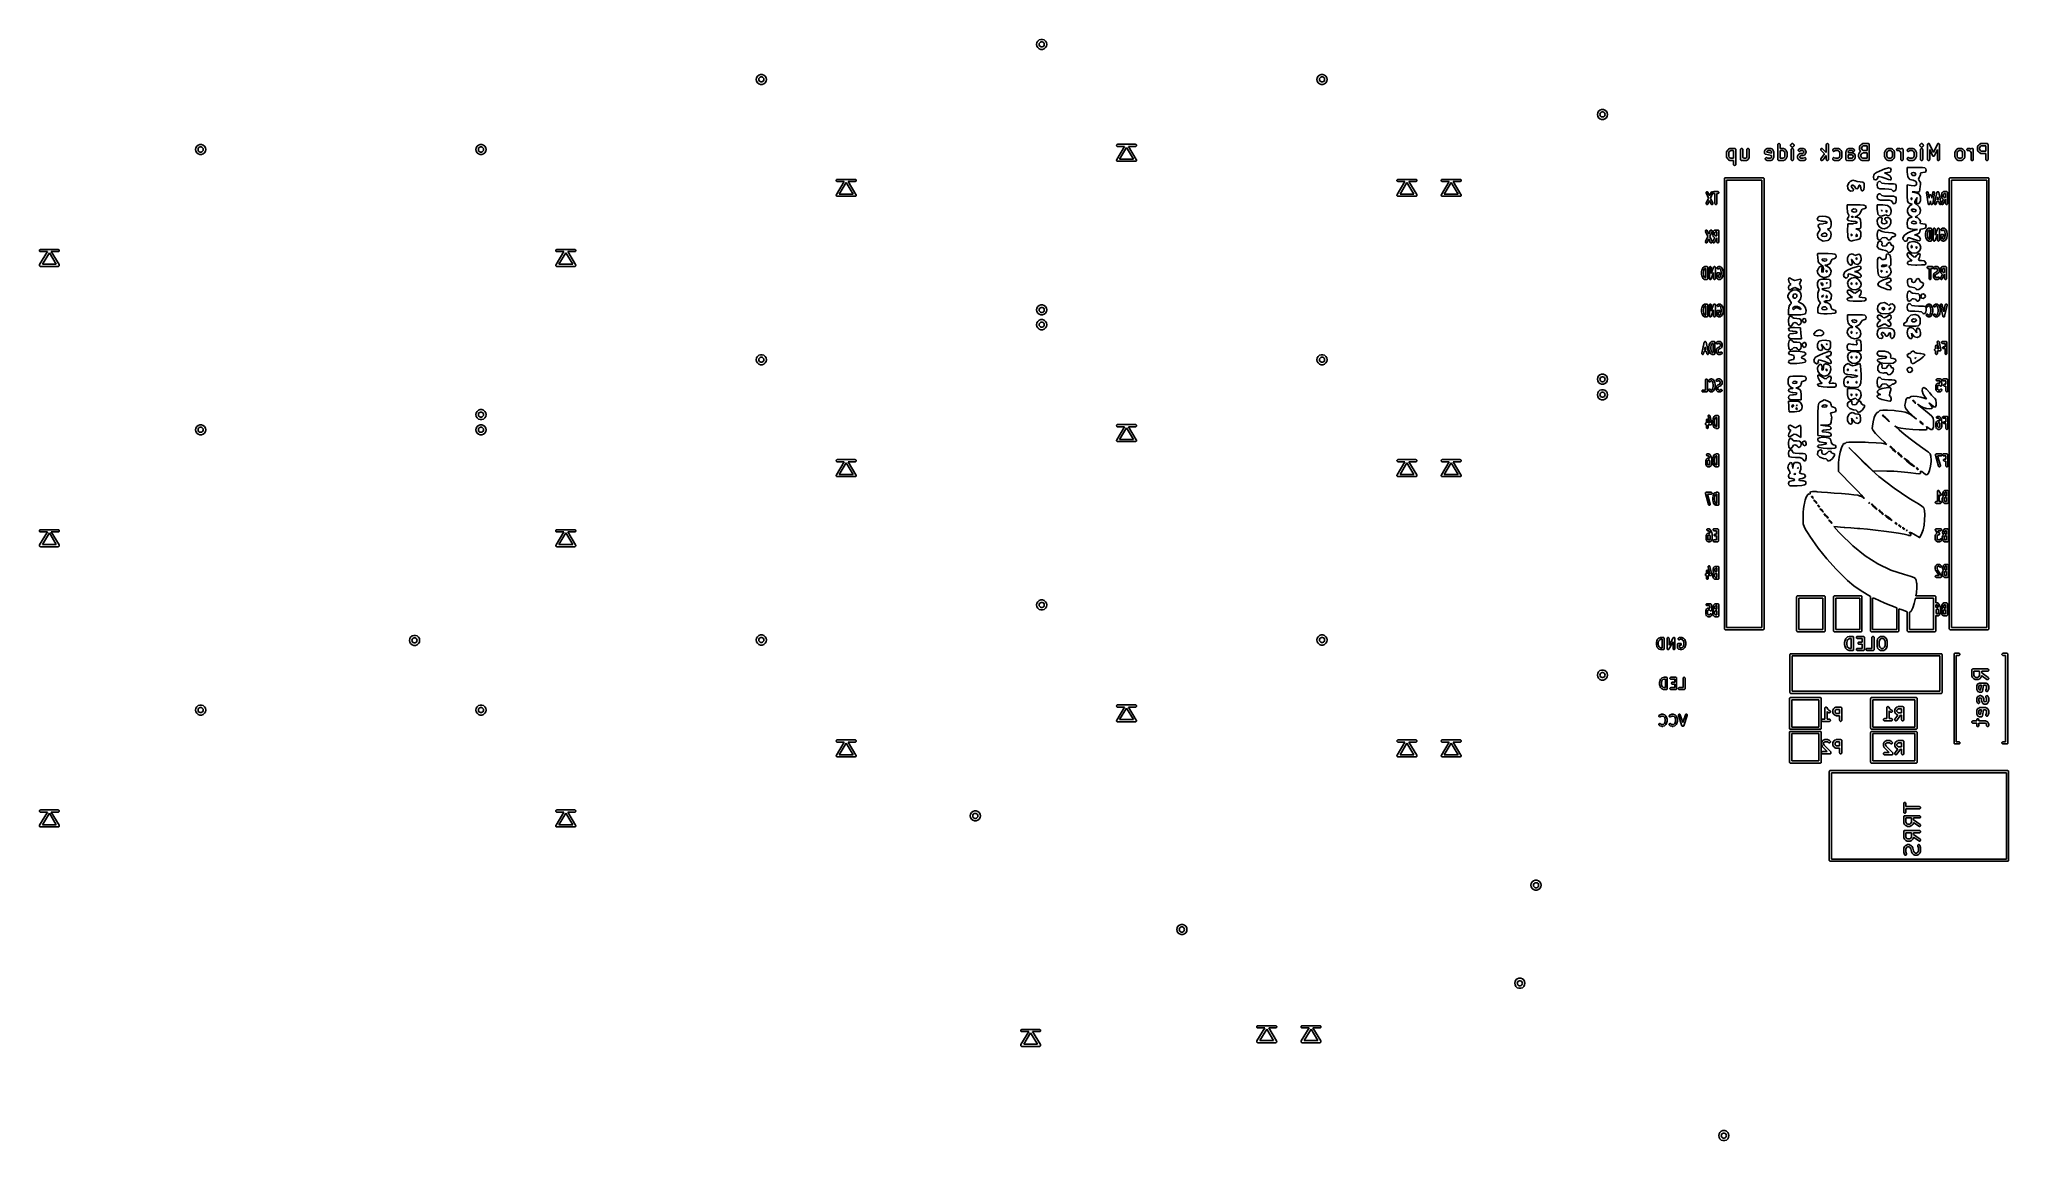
# Model space of a CAD drawing. Extents: x 61 to 195, y -137 to -62.
import ezdxf

# ---------------------------------------------------------------- set-up
doc = ezdxf.new("R2010")
doc.units = 0
doc.header["$MEASUREMENT"] = 0
doc.layers.add('BLACK', color=7, linetype='CONTINUOUS')

msp = doc.modelspace()

# ---------------------------------------------------------------- linework, layer by layer
at = {"layer": 'BLACK', "linetype": 'CONTINUOUS'}
for p, q in [((128.905, -62.65), (128.926, -62.532)), ((128.926, -62.768), (128.905, -62.65)), ((128.926, -62.532), (128.986, -62.4282)), ((128.986, -62.4282), (129.077, -62.3512)), ((129.086, -62.5901), (129.075, -62.65)), ((129.075, -62.65), (129.086, -62.7099)), ((129.077, -62.3512), (129.19, -62.3102)), ((129.116, -62.5375), (129.086, -62.5901)), ((129.086, -62.7099), (129.116, -62.7625)), ((129.162, -62.4984), (129.116, -62.5375)), ((129.22, -62.4777), (129.162, -62.4984)), ((129.19, -62.3102), (129.31, -62.3102)), ((129.28, -62.4777), (129.22, -62.4777)), ((129.338, -62.4984), (129.28, -62.4777)), ((129.31, -62.3102), (129.422, -62.3512)), ((129.384, -62.5375), (129.338, -62.4984)), ((129.414, -62.5901), (129.384, -62.5375)), ((129.384, -62.7625), (129.414, -62.7099)), ((129.425, -62.65), (129.414, -62.5901)), ((129.414, -62.7099), (129.425, -62.65)), ((129.422, -62.3512), (129.514, -62.4282)), ((129.514, -62.4282), (129.574, -62.532)), ((129.574, -62.532), (129.595, -62.65)), ((129.595, -62.65), (129.574, -62.768)), ((128.986, -62.8718), (128.926, -62.768)), ((129.077, -62.9488), (128.986, -62.8718)), ((129.19, -62.9898), (129.077, -62.9488)), ((129.116, -62.7625), (129.162, -62.8016)), ((129.162, -62.8016), (129.22, -62.8223)), ((129.31, -62.9898), (129.19, -62.9898)), ((129.22, -62.8223), (129.28, -62.8223)), ((129.28, -62.8223), (129.338, -62.8016)), ((129.422, -62.9488), (129.31, -62.9898)), ((129.338, -62.8016), (129.384, -62.7625)), ((129.514, -62.8718), (129.422, -62.9488)), ((129.574, -62.768), (129.514, -62.8718)), ((109.905, -65.025), (109.926, -64.907)), ((109.926, -65.143), (109.905, -65.025)), ((109.926, -64.907), (109.986, -64.8032)), ((109.986, -65.2468), (109.926, -65.143)), ((109.986, -64.8032), (110.078, -64.7262)), ((110.078, -65.3238), (109.986, -65.2468)), ((110.086, -64.9651), (110.075, -65.025)), ((110.075, -65.025), (110.086, -65.0849)), ((110.078, -64.7262), (110.19, -64.6852)), ((110.19, -65.3648), (110.078, -65.3238)), ((110.116, -64.9125), (110.086, -64.9651)), ((110.086, -65.0849), (110.116, -65.1375)), ((110.162, -64.8734), (110.116, -64.9125)), ((110.116, -65.1375), (110.162, -65.1766)), ((110.22, -64.8527), (110.162, -64.8734)), ((110.162, -65.1766), (110.22, -65.1973)), ((110.19, -64.6852), (110.31, -64.6852)), ((110.31, -65.3648), (110.19, -65.3648)), ((110.28, -64.8527), (110.22, -64.8527)), ((110.22, -65.1973), (110.28, -65.1973)), ((110.337, -64.8734), (110.28, -64.8527)), ((110.28, -65.1973), (110.337, -65.1766)), ((110.31, -64.6852), (110.422, -64.7262)), ((110.422, -65.3238), (110.31, -65.3648)), ((110.384, -64.9125), (110.337, -64.8734)), ((110.337, -65.1766), (110.384, -65.1375)), ((110.414, -64.9651), (110.384, -64.9125)), ((110.384, -65.1375), (110.414, -65.0849)), ((110.425, -65.025), (110.414, -64.9651)), ((110.414, -65.0849), (110.425, -65.025)), ((110.422, -64.7262), (110.514, -64.8032)), ((110.514, -65.2468), (110.422, -65.3238)), ((110.514, -64.8032), (110.574, -64.907)), ((110.574, -65.143), (110.514, -65.2468)), ((110.574, -64.907), (110.595, -65.025)), ((110.595, -65.025), (110.574, -65.143)), ((147.905, -65.025), (147.926, -64.907)), ((147.926, -65.143), (147.905, -65.025)), ((147.926, -64.907), (147.986, -64.8032)), ((147.986, -65.2468), (147.926, -65.143)), ((147.986, -64.8032), (148.077, -64.7262)), ((148.077, -65.3238), (147.986, -65.2468)), ((148.086, -64.9651), (148.075, -65.025)), ((148.075, -65.025), (148.086, -65.0849)), ((148.077, -64.7262), (148.19, -64.6852)), ((148.19, -65.3648), (148.077, -65.3238)), ((148.116, -64.9125), (148.086, -64.9651)), ((148.086, -65.0849), (148.116, -65.1375)), ((148.162, -64.8734), (148.116, -64.9125)), ((148.116, -65.1375), (148.162, -65.1766)), ((148.22, -64.8527), (148.162, -64.8734)), ((148.162, -65.1766), (148.22, -65.1973)), ((148.19, -64.6852), (148.31, -64.6852)), ((148.31, -65.3648), (148.19, -65.3648)), ((148.28, -64.8527), (148.22, -64.8527)), ((148.22, -65.1973), (148.28, -65.1973)), ((148.338, -64.8734), (148.28, -64.8527)), ((148.28, -65.1973), (148.338, -65.1766)), ((148.31, -64.6852), (148.422, -64.7262)), ((148.422, -65.3238), (148.31, -65.3648)), ((148.384, -64.9125), (148.338, -64.8734)), ((148.338, -65.1766), (148.384, -65.1375)), ((148.414, -64.9651), (148.384, -64.9125)), ((148.384, -65.1375), (148.414, -65.0849)), ((148.425, -65.025), (148.414, -64.9651)), ((148.414, -65.0849), (148.425, -65.025)), ((148.422, -64.7262), (148.514, -64.8032)), ((148.514, -65.2468), (148.422, -65.3238)), ((148.514, -64.8032), (148.574, -64.907)), ((148.574, -65.143), (148.514, -65.2468)), ((148.574, -64.907), (148.595, -65.025)), ((148.595, -65.025), (148.574, -65.143)), ((166.905, -67.4), (166.926, -67.282)), ((166.926, -67.518), (166.905, -67.4)), ((166.926, -67.282), (166.986, -67.1782)), ((166.986, -67.6218), (166.926, -67.518)), ((166.986, -67.1782), (167.077, -67.1012)), ((167.077, -67.6988), (166.986, -67.6218)), ((167.086, -67.3401), (167.075, -67.4)), ((167.075, -67.4), (167.086, -67.4599)), ((167.077, -67.1012), (167.19, -67.0602)), ((167.19, -67.7398), (167.077, -67.6988)), ((167.116, -67.2875), (167.086, -67.3401)), ((167.086, -67.4599), (167.116, -67.5125)), ((167.162, -67.2484), (167.116, -67.2875)), ((167.116, -67.5125), (167.162, -67.5516)), ((167.22, -67.2277), (167.162, -67.2484)), ((167.162, -67.5516), (167.22, -67.5723)), ((167.19, -67.0602), (167.31, -67.0602)), ((167.31, -67.7398), (167.19, -67.7398)), ((167.28, -67.2277), (167.22, -67.2277)), ((167.22, -67.5723), (167.28, -67.5723)), ((167.338, -67.2484), (167.28, -67.2277)), ((167.28, -67.5723), (167.338, -67.5516)), ((167.31, -67.0602), (167.422, -67.1012)), ((167.422, -67.6988), (167.31, -67.7398)), ((167.384, -67.2875), (167.338, -67.2484)), ((167.338, -67.5516), (167.384, -67.5125)), ((167.414, -67.3401), (167.384, -67.2875)), ((167.384, -67.5125), (167.414, -67.4599)), ((167.425, -67.4), (167.414, -67.3401)), ((167.414, -67.4599), (167.425, -67.4)), ((167.422, -67.1012), (167.514, -67.1782)), ((167.514, -67.6218), (167.422, -67.6988)), ((167.514, -67.1782), (167.574, -67.282)), ((167.574, -67.518), (167.514, -67.6218)), ((167.574, -67.282), (167.595, -67.4)), ((167.595, -67.4), (167.574, -67.518)), ((179.153, -69.3982), (179.173, -69.3814)), ((179.173, -69.3814), (179.197, -69.3725)), ((179.197, -69.3725), (179.223, -69.3725)), ((179.223, -69.3725), (179.248, -69.3814)), ((179.248, -69.3814), (179.268, -69.3982)), ((180.014, -69.441), (180.062, -69.3933)), ((180.062, -69.3933), (180.067, -69.3896)), ((180.067, -69.3896), (180.072, -69.3849)), ((180.072, -69.3849), (180.075, -69.3835)), ((180.075, -69.3835), (180.077, -69.3814)), ((180.077, -69.3814), (180.081, -69.3803)), ((180.081, -69.3803), (180.083, -69.3784)), ((180.083, -69.3784), (180.09, -69.3767)), ((180.09, -69.3767), (180.096, -69.3739)), ((180.096, -69.3739), (180.099, -69.3736)), ((180.099, -69.3736), (180.102, -69.3725)), ((180.102, -69.3725), (180.105, -69.3725)), ((180.105, -69.3725), (180.108, -69.3717)), ((180.108, -69.3717), (180.115, -69.3722)), ((180.115, -69.3722), (180.121, -69.3717)), ((180.121, -69.3717), (180.125, -69.3725)), ((180.125, -69.3725), (180.128, -69.3725)), ((180.128, -69.3725), (180.131, -69.3736)), ((180.131, -69.3736), (180.134, -69.3739)), ((180.134, -69.3739), (180.14, -69.3767)), ((180.14, -69.3767), (180.147, -69.3784)), ((180.147, -69.3784), (180.149, -69.3803)), ((180.149, -69.3803), (180.152, -69.3814)), ((180.152, -69.3814), (180.155, -69.3835)), ((180.155, -69.3835), (180.158, -69.3849)), ((180.158, -69.3849), (180.163, -69.3896)), ((180.163, -69.3896), (180.168, -69.3933)), ((180.168, -69.3933), (180.216, -69.441)), ((182.438, -69.3982), (182.458, -69.3814)), ((182.458, -69.3814), (182.483, -69.3725)), ((182.483, -69.3725), (182.509, -69.3725)), ((182.509, -69.3725), (182.533, -69.3814)), ((182.533, -69.3814), (182.553, -69.3982)), ((184.796, -69.4269), (184.891, -69.3793)), ((184.891, -69.3793), (184.895, -69.3781)), ((184.895, -69.3781), (184.899, -69.3759)), ((184.899, -69.3759), (184.907, -69.3744)), ((184.907, -69.3744), (184.916, -69.3719)), ((184.916, -69.3719), (184.92, -69.3721)), ((184.92, -69.3721), (184.924, -69.3714)), ((184.924, -69.3714), (185.258, -69.3714)), ((185.258, -69.3714), (185.264, -69.3725)), ((185.264, -69.3725), (185.271, -69.3725)), ((185.271, -69.3725), (185.277, -69.3748)), ((185.277, -69.3748), (185.283, -69.3759)), ((185.283, -69.3759), (185.289, -69.3792)), ((185.289, -69.3792), (185.295, -69.3814)), ((185.295, -69.3814), (185.3, -69.3856)), ((185.3, -69.3856), (185.306, -69.3889)), ((185.306, -69.3889), (185.31, -69.394)), ((185.31, -69.394), (185.315, -69.3982)), ((188.776, -69.441), (188.824, -69.3933)), ((188.824, -69.3933), (188.829, -69.3896)), ((188.829, -69.3896), (188.834, -69.3849)), ((188.834, -69.3849), (188.837, -69.3835)), ((188.837, -69.3835), (188.839, -69.3814)), ((188.839, -69.3814), (188.842, -69.3803)), ((188.842, -69.3803), (188.845, -69.3784)), ((188.845, -69.3784), (188.851, -69.3767)), ((188.851, -69.3767), (188.857, -69.3739)), ((188.857, -69.3739), (188.861, -69.3736)), ((188.861, -69.3736), (188.864, -69.3725)), ((188.864, -69.3725), (188.867, -69.3725)), ((188.867, -69.3725), (188.87, -69.3717)), ((188.87, -69.3717), (188.877, -69.3722)), ((188.877, -69.3722), (188.883, -69.3717)), ((188.883, -69.3717), (188.887, -69.3725)), ((188.887, -69.3725), (188.89, -69.3725)), ((188.89, -69.3725), (188.893, -69.3736)), ((188.893, -69.3736), (188.896, -69.3739)), ((188.896, -69.3739), (188.902, -69.3767)), ((188.902, -69.3767), (188.909, -69.3784)), ((188.909, -69.3784), (188.911, -69.3803)), ((188.911, -69.3803), (188.914, -69.3814)), ((188.914, -69.3814), (188.917, -69.3835)), ((188.917, -69.3835), (188.92, -69.3849)), ((188.92, -69.3849), (188.924, -69.3896)), ((188.924, -69.3896), (188.93, -69.3933)), ((188.93, -69.3933), (188.977, -69.441)), ((189.296, -69.3982), (189.303, -69.3919)), ((189.303, -69.3919), (189.31, -69.385)), ((189.31, -69.385), (189.313, -69.3836)), ((189.313, -69.3836), (189.316, -69.3814)), ((189.316, -69.3814), (189.325, -69.3781)), ((189.325, -69.3781), (189.334, -69.3739)), ((189.334, -69.3739), (189.337, -69.3737)), ((189.337, -69.3737), (189.34, -69.3725)), ((189.34, -69.3725), (189.35, -69.3725)), ((189.35, -69.3725), (189.36, -69.3717)), ((189.36, -69.3717), (189.363, -69.3725)), ((189.363, -69.3725), (189.366, -69.3725)), ((189.366, -69.3725), (189.375, -69.3759)), ((189.375, -69.3759), (189.385, -69.3784)), ((189.385, -69.3784), (189.387, -69.3803)), ((189.387, -69.3803), (189.391, -69.3814)), ((189.391, -69.3814), (189.398, -69.3877)), ((189.398, -69.3877), (189.406, -69.3933)), ((189.406, -69.3933), (189.408, -69.396)), ((189.965, -69.396), (189.967, -69.3933)), ((189.967, -69.3933), (189.975, -69.3877)), ((189.975, -69.3877), (189.982, -69.3814)), ((189.982, -69.3814), (189.985, -69.3803)), ((189.985, -69.3803), (189.988, -69.3784)), ((189.988, -69.3784), (189.997, -69.3759)), ((189.997, -69.3759), (190.007, -69.3725)), ((190.007, -69.3725), (190.01, -69.3725)), ((190.01, -69.3725), (190.013, -69.3717)), ((190.013, -69.3717), (190.023, -69.3725)), ((190.023, -69.3725), (190.033, -69.3725)), ((190.033, -69.3725), (190.036, -69.3736)), ((190.036, -69.3736), (190.039, -69.3739)), ((190.039, -69.3739), (190.048, -69.3781)), ((190.048, -69.3781), (190.057, -69.3814)), ((190.057, -69.3814), (190.06, -69.3836)), ((190.06, -69.3836), (190.063, -69.385)), ((190.063, -69.385), (190.07, -69.3919)), ((190.07, -69.3919), (190.077, -69.3982)), ((192.796, -69.4269), (192.891, -69.3793)), ((192.891, -69.3793), (192.895, -69.3781)), ((192.895, -69.3781), (192.899, -69.3759)), ((192.899, -69.3759), (192.907, -69.3744)), ((192.907, -69.3744), (192.916, -69.3719)), ((192.916, -69.3719), (192.92, -69.3721)), ((192.92, -69.3721), (192.924, -69.3714)), ((192.924, -69.3714), (193.305, -69.3714)), ((193.305, -69.3714), (193.312, -69.3725)), ((193.312, -69.3725), (193.318, -69.3725)), ((193.318, -69.3725), (193.325, -69.3748)), ((193.325, -69.3748), (193.331, -69.3759)), ((193.331, -69.3759), (193.337, -69.3792)), ((193.337, -69.3792), (193.343, -69.3814)), ((193.343, -69.3814), (193.348, -69.3856)), ((193.348, -69.3856), (193.354, -69.3889)), ((193.354, -69.3889), (193.358, -69.394)), ((193.358, -69.394), (193.363, -69.3982)), ((71.905, -69.775), (71.9258, -69.657)), ((71.9258, -69.893), (71.905, -69.775)), ((71.9258, -69.657), (71.9857, -69.5532)), ((71.9857, -69.9968), (71.9258, -69.893)), ((71.9857, -69.5532), (72.0775, -69.4762)), ((72.0775, -70.0738), (71.9857, -69.9968)), ((72.0856, -69.7151), (72.075, -69.775)), ((72.075, -69.775), (72.0856, -69.8349)), ((72.0775, -69.4762), (72.1901, -69.4352)), ((72.1901, -70.1148), (72.0775, -70.0738)), ((72.1159, -69.6625), (72.0856, -69.7151)), ((72.0856, -69.8349), (72.1159, -69.8875)), ((72.1625, -69.6234), (72.1159, -69.6625)), ((72.1159, -69.8875), (72.1625, -69.9266)), ((72.2196, -69.6027), (72.1625, -69.6234)), ((72.1625, -69.9266), (72.2196, -69.9473)), ((72.1901, -69.4352), (72.3099, -69.4352)), ((72.3099, -70.1148), (72.1901, -70.1148)), ((72.2804, -69.6027), (72.2196, -69.6027)), ((72.2196, -69.9473), (72.2804, -69.9473)), ((72.3375, -69.6234), (72.2804, -69.6027)), ((72.2804, -69.9473), (72.3375, -69.9266)), ((72.3099, -69.4352), (72.4225, -69.4762)), ((72.4225, -70.0738), (72.3099, -70.1148)), ((72.3841, -69.6625), (72.3375, -69.6234)), ((72.3375, -69.9266), (72.3841, -69.8875)), ((72.4144, -69.7151), (72.3841, -69.6625)), ((72.3841, -69.8875), (72.4144, -69.8349)), ((72.425, -69.775), (72.4144, -69.7151)), ((72.4144, -69.8349), (72.425, -69.775)), ((72.4225, -69.4762), (72.5143, -69.5532)), ((72.5143, -69.9968), (72.4225, -70.0738)), ((72.5143, -69.5532), (72.5742, -69.657)), ((72.5742, -69.893), (72.5143, -69.9968)), ((72.5742, -69.657), (72.595, -69.775)), ((72.595, -69.775), (72.5742, -69.893)), ((90.905, -69.775), (90.9258, -69.657)), ((90.9258, -69.893), (90.905, -69.775)), ((90.9258, -69.657), (90.9857, -69.5532)), ((90.9857, -69.9968), (90.9258, -69.893)), ((90.9857, -69.5532), (91.0775, -69.4762)), ((91.0775, -70.0738), (90.9857, -69.9968)), ((91.0856, -69.7151), (91.075, -69.775)), ((91.075, -69.775), (91.0856, -69.8349)), ((91.0775, -69.4762), (91.1901, -69.4352)), ((91.1901, -70.1148), (91.0775, -70.0738)), ((91.1159, -69.6625), (91.0856, -69.7151)), ((91.0856, -69.8349), (91.1159, -69.8875)), ((91.1625, -69.6234), (91.1159, -69.6625)), ((91.1159, -69.8875), (91.1625, -69.9266)), ((91.2196, -69.6027), (91.1625, -69.6234)), ((91.1625, -69.9266), (91.2196, -69.9473)), ((91.1901, -69.4352), (91.3099, -69.4352)), ((91.3099, -70.1148), (91.1901, -70.1148)), ((91.2804, -69.6027), (91.2196, -69.6027)), ((91.2196, -69.9473), (91.2804, -69.9473)), ((91.3375, -69.6234), (91.2804, -69.6027)), ((91.2804, -69.9473), (91.3375, -69.9266)), ((91.3099, -69.4352), (91.4225, -69.4762)), ((91.4225, -70.0738), (91.3099, -70.1148)), ((91.3841, -69.6625), (91.3375, -69.6234)), ((91.3375, -69.9266), (91.3841, -69.8875)), ((91.4144, -69.7151), (91.3841, -69.6625)), ((91.3841, -69.8875), (91.4144, -69.8349)), ((91.425, -69.775), (91.4144, -69.7151)), ((91.4144, -69.8349), (91.425, -69.775)), ((91.4225, -69.4762), (91.5143, -69.5532)), ((91.5143, -69.9968), (91.4225, -70.0738)), ((91.5143, -69.5532), (91.5742, -69.657)), ((91.5742, -69.893), (91.5143, -69.9968)), ((91.5742, -69.657), (91.595, -69.775)), ((91.595, -69.775), (91.5742, -69.893)), ((134.325, -69.4868), (134.334, -69.4619)), ((134.325, -69.5132), (134.325, -69.4868)), ((134.334, -69.5381), (134.325, -69.5132)), ((134.325, -70.4855), (134.33, -70.4738)), ((134.325, -70.4862), (134.325, -70.4855)), ((134.325, -70.4868), (134.325, -70.4862)), ((134.325, -70.4994), (134.325, -70.4868)), ((134.325, -70.512), (134.325, -70.4994)), ((134.325, -70.5126), (134.325, -70.512)), ((134.325, -70.5132), (134.325, -70.5126)), ((134.329, -70.5251), (134.325, -70.5132)), ((134.333, -70.537), (134.329, -70.5251)), ((134.33, -70.4738), (134.334, -70.4619)), ((134.334, -70.5375), (134.333, -70.537)), ((134.334, -69.4619), (134.351, -69.4417)), ((134.351, -69.5583), (134.334, -69.5381)), ((134.334, -70.4619), (134.339, -70.4563)), ((134.334, -70.5381), (134.334, -70.5375)), ((134.342, -70.5477), (134.334, -70.5381)), ((134.339, -70.4563), (134.868, -69.575)), ((134.35, -70.5575), (134.342, -70.5477)), ((134.351, -70.5578), (134.35, -70.5575)), ((134.351, -69.4417), (134.374, -69.4284)), ((134.374, -69.5716), (134.351, -69.5583)), ((134.351, -70.5583), (134.351, -70.5578)), ((134.362, -70.5647), (134.351, -70.5583)), ((134.373, -70.5711), (134.362, -70.5647)), ((134.373, -70.5712), (134.373, -70.5711)), ((134.374, -70.5716), (134.373, -70.5712)), ((134.374, -69.4284), (134.393, -69.425)), ((134.393, -69.575), (134.374, -69.5716)), ((134.386, -70.5738), (134.374, -70.5716)), ((134.399, -70.5761), (134.386, -70.5738)), ((134.393, -69.425), (134.993, -69.425)), ((134.868, -69.575), (134.393, -69.575)), ((134.406, -70.575), (134.399, -70.5761)), ((135.594, -70.575), (134.406, -70.575)), ((135, -69.6458), (134.532, -70.425)), ((134.532, -70.425), (135.468, -70.425)), ((134.993, -69.425), (134.999, -69.4239)), ((134.999, -69.4239), (135, -69.4241)), ((135, -69.4241), (135.001, -69.4239)), ((135.468, -70.425), (135, -69.6458)), ((135.001, -69.4239), (135.007, -69.425)), ((135.007, -69.425), (135.607, -69.425)), ((135.607, -69.575), (135.132, -69.575)), ((135.132, -69.575), (135.661, -70.4563)), ((135.601, -70.5761), (135.594, -70.575)), ((135.614, -70.5738), (135.601, -70.5761)), ((135.607, -69.425), (135.626, -69.4284)), ((135.626, -69.5716), (135.607, -69.575)), ((135.626, -70.5716), (135.614, -70.5738)), ((135.626, -69.4284), (135.649, -69.4417)), ((135.649, -69.5583), (135.626, -69.5716)), ((135.627, -70.5712), (135.626, -70.5716)), ((135.638, -70.5647), (135.627, -70.5711)), ((135.627, -70.5711), (135.627, -70.5712)), ((135.649, -70.5583), (135.638, -70.5647)), ((135.649, -69.4417), (135.666, -69.4619)), ((135.666, -69.5381), (135.649, -69.5583)), ((135.65, -70.5575), (135.649, -70.5578)), ((135.649, -70.5578), (135.649, -70.5583)), ((135.658, -70.5478), (135.65, -70.5575)), ((135.666, -70.5381), (135.658, -70.5478)), ((135.661, -70.4563), (135.666, -70.4619)), ((135.666, -69.4619), (135.675, -69.4868)), ((135.675, -69.5132), (135.666, -69.5381)), ((135.666, -70.4619), (135.67, -70.4738)), ((135.667, -70.537), (135.666, -70.5375)), ((135.666, -70.5375), (135.666, -70.5381)), ((135.671, -70.5251), (135.667, -70.537)), ((135.67, -70.4738), (135.675, -70.4855)), ((135.675, -70.5132), (135.671, -70.5251)), ((135.675, -69.4868), (135.675, -69.5132)), ((135.675, -70.4855), (135.675, -70.4862)), ((135.675, -70.4862), (135.675, -70.4868)), ((135.675, -70.4868), (135.675, -70.4994)), ((135.675, -70.4994), (135.675, -70.512)), ((135.675, -70.512), (135.675, -70.5126)), ((135.675, -70.5126), (135.675, -70.5132)), ((175.659, -69.9616), (175.662, -69.9532)), ((175.66, -69.9659), (175.659, -69.9616)), ((175.659, -69.9702), (175.66, -69.9659)), ((175.659, -70.2559), (175.659, -69.9702)), ((175.66, -70.2602), (175.659, -70.2559)), ((175.659, -70.2645), (175.66, -70.2602)), ((175.662, -70.2729), (175.659, -70.2645)), ((175.662, -69.9532), (175.663, -69.9445)), ((175.663, -70.2816), (175.662, -70.2729)), ((175.663, -69.9445), (175.666, -69.9408)), ((175.666, -70.2853), (175.663, -70.2816)), ((175.666, -69.9408), (175.667, -69.9366)), ((175.667, -70.2894), (175.666, -70.2853)), ((175.667, -69.9366), (175.715, -69.8414)), ((175.715, -70.3847), (175.667, -70.2894)), ((175.715, -69.8414), (175.722, -69.8318)), ((175.722, -70.3943), (175.715, -70.3847)), ((175.722, -69.8318), (175.729, -69.8219)), ((175.729, -70.4042), (175.722, -70.3943)), ((175.729, -69.8219), (175.776, -69.7743)), ((175.776, -70.4518), (175.729, -70.4042)), ((175.776, -69.7743), (175.786, -69.7674)), ((175.786, -70.4587), (175.776, -70.4518)), ((175.786, -69.7674), (175.796, -69.7603)), ((175.796, -70.4658), (175.786, -70.4587)), ((175.796, -69.7603), (175.891, -69.7126)), ((175.891, -70.5135), (175.796, -70.4658)), ((175.843, -69.9194), (175.809, -69.9879)), ((175.809, -69.9879), (175.809, -70.2382)), ((175.809, -70.2382), (175.843, -70.3067)), ((175.874, -69.889), (175.843, -69.9194)), ((175.843, -70.3067), (175.874, -70.3371)), ((175.942, -69.8547), (175.874, -69.889)), ((175.874, -70.3371), (175.942, -70.3714)), ((175.891, -69.7126), (175.895, -69.7114)), ((175.895, -70.5147), (175.891, -70.5135)), ((175.895, -69.7114), (175.899, -69.7092)), ((175.899, -70.5169), (175.895, -70.5147)), ((175.899, -69.7092), (175.907, -69.7077)), ((175.907, -70.5184), (175.899, -70.5169)), ((175.907, -69.7077), (175.916, -69.7052)), ((175.916, -70.5209), (175.907, -70.5184)), ((175.916, -69.7052), (175.92, -69.7055)), ((175.92, -70.5206), (175.916, -70.5209)), ((175.92, -69.7055), (175.924, -69.7047)), ((175.924, -70.5214), (175.92, -70.5206)), ((175.924, -69.7047), (176.115, -69.7047)), ((176.115, -70.5214), (175.924, -70.5214)), ((176.097, -69.8547), (175.942, -69.8547)), ((175.942, -70.3714), (176.097, -70.3714)), ((176.135, -69.8737), (176.097, -69.8547)), ((176.097, -70.3714), (176.135, -70.3524)), ((176.115, -69.7047), (176.119, -69.7055)), ((176.119, -70.5206), (176.115, -70.5214)), ((176.119, -69.7055), (176.124, -69.7052)), ((176.124, -70.5209), (176.119, -70.5206)), ((176.124, -69.7052), (176.132, -69.7077)), ((176.132, -70.5184), (176.124, -70.5209)), ((176.132, -69.7077), (176.141, -69.7092)), ((176.135, -70.5178), (176.132, -70.5184)), ((176.135, -70.3524), (176.135, -69.8737)), ((176.135, -70.7797), (176.135, -70.5178)), ((176.141, -69.7092), (176.144, -69.7114)), ((176.144, -69.7114), (176.148, -69.7126)), ((176.148, -69.7126), (176.165, -69.721)), ((176.165, -69.721), (176.173, -69.7148)), ((176.173, -69.7148), (176.197, -69.7059)), ((176.197, -69.7059), (176.223, -69.7059)), ((176.223, -69.7059), (176.248, -69.7148)), ((176.248, -69.7148), (176.268, -69.7315)), ((176.268, -69.7315), (176.281, -69.7541)), ((176.281, -69.7541), (176.285, -69.7797)), ((176.285, -69.7797), (176.285, -70.7797)), ((176.611, -69.7797), (176.616, -69.7541)), ((176.611, -70.4464), (176.611, -69.7797)), ((176.616, -70.472), (176.611, -70.4464)), ((176.616, -69.7541), (176.629, -69.7315)), ((176.629, -70.4946), (176.616, -70.472)), ((176.629, -69.7315), (176.649, -69.7148)), ((176.649, -70.5113), (176.629, -70.4946)), ((176.649, -69.7148), (176.673, -69.7059)), ((176.673, -70.5202), (176.649, -70.5113)), ((176.673, -69.7059), (176.699, -69.7059)), ((176.699, -70.5202), (176.673, -70.5202)), ((176.699, -69.7059), (176.724, -69.7148)), ((176.724, -70.5113), (176.699, -70.5202)), ((176.724, -69.7148), (176.744, -69.7315)), ((176.744, -70.4946), (176.724, -70.5113)), ((176.744, -69.7315), (176.757, -69.7541)), ((176.747, -70.4891), (176.744, -70.4946)), ((176.796, -70.5135), (176.747, -70.4891)), ((176.757, -69.7541), (176.761, -69.7797)), ((176.761, -69.7797), (176.761, -70.3201)), ((176.761, -70.3201), (176.778, -70.3371)), ((176.778, -70.3371), (176.847, -70.3714)), ((176.8, -70.5147), (176.796, -70.5135)), ((176.804, -70.5169), (176.8, -70.5147)), ((176.812, -70.5184), (176.804, -70.5169)), ((176.821, -70.5209), (176.812, -70.5184)), ((176.825, -70.5206), (176.821, -70.5209)), ((176.829, -70.5214), (176.825, -70.5206)), ((176.972, -70.5214), (176.829, -70.5214)), ((176.847, -70.3714), (176.954, -70.3714)), ((176.954, -70.3714), (177.011, -70.3429)), ((176.976, -70.5206), (176.972, -70.5214)), ((176.981, -70.5209), (176.976, -70.5206)), ((176.989, -70.5184), (176.981, -70.5209)), ((176.998, -70.5169), (176.989, -70.5184)), ((177.001, -70.5147), (176.998, -70.5169)), ((177.006, -70.5135), (177.001, -70.5147)), ((177.101, -70.4658), (177.006, -70.5135)), ((177.011, -70.3429), (177.04, -70.2858)), ((177.04, -69.7797), (177.044, -69.7541)), ((177.04, -70.2858), (177.04, -69.7797)), ((177.044, -69.7541), (177.057, -69.7315)), ((177.057, -69.7315), (177.077, -69.7148)), ((177.077, -69.7148), (177.102, -69.7059)), ((177.11, -70.4593), (177.101, -70.4658)), ((177.102, -69.7059), (177.128, -69.7059)), ((177.119, -70.4532), (177.11, -70.4593)), ((177.12, -70.4516), (177.119, -70.4532)), ((177.122, -70.4503), (177.12, -70.4516)), ((177.128, -70.4411), (177.122, -70.4503)), ((177.128, -69.7059), (177.152, -69.7148)), ((177.134, -70.4323), (177.128, -70.4411)), ((177.182, -70.3371), (177.134, -70.4323)), ((177.152, -69.7148), (177.172, -69.7315)), ((177.172, -69.7315), (177.185, -69.7541)), ((177.183, -70.3329), (177.182, -70.3371)), ((177.185, -70.3292), (177.183, -70.3329)), ((177.185, -69.7541), (177.19, -69.7797)), ((177.187, -70.3205), (177.185, -70.3292)), ((177.189, -70.3121), (177.187, -70.3205)), ((177.19, -70.3035), (177.189, -70.3078)), ((177.189, -70.3078), (177.189, -70.3121)), ((177.19, -69.7797), (177.19, -70.3035)), ((178.23, -69.9226), (178.231, -69.9183)), ((178.23, -70.0178), (178.23, -69.9226)), ((178.233, -70.0298), (178.23, -70.0178)), ((178.231, -69.914), (178.233, -69.9056)), ((178.231, -69.9183), (178.231, -69.914)), ((178.233, -69.9056), (178.235, -69.8969)), ((178.234, -70.0418), (178.233, -70.0298)), ((178.235, -70.0426), (178.234, -70.0418)), ((178.235, -69.8969), (178.237, -69.8932)), ((178.235, -70.0435), (178.235, -70.0426)), ((178.241, -70.054), (178.235, -70.0435)), ((178.237, -69.8932), (178.238, -69.889)), ((178.238, -69.889), (178.286, -69.7938)), ((178.247, -70.0647), (178.241, -70.054)), ((178.248, -70.0653), (178.247, -70.0647)), ((178.248, -70.066), (178.248, -70.0653)), ((178.257, -70.0738), (178.248, -70.066)), ((178.266, -70.0819), (178.257, -70.0738)), ((178.267, -70.0822), (178.266, -70.0819)), ((178.268, -70.0828), (178.267, -70.0822)), ((178.279, -70.0869), (178.268, -70.0828)), ((178.278, -70.4033), (178.281, -70.3774)), ((178.284, -70.4286), (178.278, -70.4033)), ((178.291, -70.0914), (178.279, -70.0869)), ((178.281, -70.3774), (178.293, -70.3541)), ((178.299, -70.4503), (178.284, -70.4286)), ((178.286, -69.7938), (178.292, -69.785)), ((178.707, -70.1745), (178.291, -70.0914)), ((178.292, -69.785), (178.299, -69.7758)), ((178.293, -70.3541), (178.312, -70.3362)), ((178.299, -69.7758), (178.3, -69.7745)), ((178.319, -70.4658), (178.299, -70.4503)), ((178.3, -69.7745), (178.301, -69.7729)), ((178.301, -69.7729), (178.311, -69.7668)), ((178.311, -69.7668), (178.319, -69.7603)), ((178.312, -70.3362), (178.336, -70.3258)), ((178.319, -69.7603), (178.415, -69.7126)), ((178.415, -70.5135), (178.319, -70.4658)), ((178.336, -70.3258), (178.362, -70.3243)), ((178.362, -70.3243), (178.387, -70.3317)), ((178.409, -69.8832), (178.38, -69.9403)), ((178.38, -69.9403), (178.38, -69.9563)), ((178.38, -69.9563), (178.707, -70.0216)), ((178.387, -70.3317), (178.466, -70.3714)), ((178.466, -69.8547), (178.409, -69.8832)), ((178.415, -69.7126), (178.419, -69.7114)), ((178.419, -70.5147), (178.415, -70.5135)), ((178.419, -69.7114), (178.423, -69.7092)), ((178.423, -70.5169), (178.419, -70.5147)), ((178.423, -69.7092), (178.431, -69.7077)), ((178.431, -70.5184), (178.423, -70.5169)), ((178.431, -69.7077), (178.44, -69.7052)), ((178.44, -70.5209), (178.431, -70.5184)), ((178.44, -69.7052), (178.444, -69.7055)), ((178.444, -70.5206), (178.44, -70.5209)), ((178.444, -69.7055), (178.448, -69.7047)), ((178.448, -70.5214), (178.444, -70.5206)), ((178.448, -69.7047), (178.639, -69.7047)), ((178.639, -70.5214), (178.448, -70.5214)), ((178.621, -69.8547), (178.466, -69.8547)), ((178.466, -70.3714), (178.621, -70.3714)), ((178.678, -69.8832), (178.621, -69.8547)), ((178.621, -70.3714), (178.678, -70.3429)), ((178.639, -69.7047), (178.643, -69.7055)), ((178.643, -70.5206), (178.639, -70.5214)), ((178.643, -69.7055), (178.647, -69.7052)), ((178.647, -70.5209), (178.643, -70.5206)), ((178.647, -69.7052), (178.656, -69.7077)), ((178.656, -70.5184), (178.647, -70.5209)), ((178.656, -69.7077), (178.664, -69.7092)), ((178.664, -70.5169), (178.656, -70.5184)), ((178.664, -69.7092), (178.668, -69.7114)), ((178.668, -70.5147), (178.664, -70.5169)), ((178.668, -69.7114), (178.672, -69.7126)), ((178.672, -70.5135), (178.668, -70.5147)), ((178.672, -69.7126), (178.768, -69.7603)), ((178.768, -70.4658), (178.672, -70.5135)), ((178.707, -69.9403), (178.678, -69.8832)), ((178.678, -70.3429), (178.707, -70.2858)), ((178.707, -70.0216), (178.707, -69.9403)), ((178.707, -70.2858), (178.707, -70.1745)), ((178.768, -69.7603), (178.776, -69.7668)), ((178.776, -70.4593), (178.768, -70.4658)), ((178.776, -69.7668), (178.786, -69.7729)), ((178.786, -70.4532), (178.776, -70.4593)), ((178.786, -69.7729), (178.787, -69.7745)), ((178.787, -70.4516), (178.786, -70.4532)), ((178.787, -69.7745), (178.788, -69.7758)), ((178.788, -70.4503), (178.787, -70.4516)), ((178.788, -69.7758), (178.795, -69.785)), ((178.795, -70.4411), (178.788, -70.4503)), ((178.795, -69.785), (178.801, -69.7938)), ((178.801, -70.4323), (178.795, -70.4411)), ((178.801, -69.7938), (178.849, -69.889)), ((178.849, -70.3371), (178.801, -70.4323)), ((178.849, -69.889), (178.85, -69.8932)), ((178.85, -70.3329), (178.849, -70.3371)), ((178.85, -69.8932), (178.852, -69.8969)), ((178.852, -70.3292), (178.85, -70.3329)), ((178.852, -69.8969), (178.854, -69.9056)), ((178.854, -70.3205), (178.852, -70.3292)), ((178.854, -69.9056), (178.856, -69.914)), ((178.856, -70.3121), (178.854, -70.3205)), ((178.856, -69.914), (178.856, -69.9183)), ((178.856, -69.9183), (178.857, -69.9226)), ((178.857, -70.3035), (178.856, -70.3078)), ((178.856, -70.3078), (178.856, -70.3121)), ((178.857, -69.9226), (178.857, -70.3035)), ((179.135, -69.4464), (179.14, -69.4207)), ((179.135, -70.4464), (179.135, -69.4464)), ((179.14, -70.472), (179.135, -70.4464)), ((179.14, -69.4207), (179.153, -69.3982)), ((179.153, -70.4946), (179.14, -70.472)), ((179.173, -70.5113), (179.153, -70.4946)), ((179.197, -70.5202), (179.173, -70.5113)), ((179.223, -70.5202), (179.197, -70.5202)), ((179.248, -70.5113), (179.223, -70.5202)), ((179.255, -70.5051), (179.248, -70.5113)), ((179.272, -70.5135), (179.255, -70.5051)), ((179.268, -69.3982), (179.281, -69.4207)), ((179.276, -70.5147), (179.272, -70.5135)), ((179.28, -70.5169), (179.276, -70.5147)), ((179.288, -70.5184), (179.28, -70.5169)), ((179.281, -69.4207), (179.285, -69.4464)), ((179.285, -69.4464), (179.285, -69.7083)), ((179.285, -69.7083), (179.288, -69.7077)), ((179.323, -69.8547), (179.285, -69.8737)), ((179.285, -69.8737), (179.285, -70.3524)), ((179.285, -70.3524), (179.323, -70.3714)), ((179.288, -69.7077), (179.297, -69.7052)), ((179.297, -70.5209), (179.288, -70.5184)), ((179.297, -69.7052), (179.301, -69.7055)), ((179.301, -70.5206), (179.297, -70.5209)), ((179.301, -69.7055), (179.305, -69.7047)), ((179.305, -70.5214), (179.301, -70.5206)), ((179.305, -69.7047), (179.496, -69.7047)), ((179.496, -70.5214), (179.305, -70.5214)), ((179.478, -69.8547), (179.323, -69.8547)), ((179.323, -70.3714), (179.478, -70.3714)), ((179.547, -69.889), (179.478, -69.8547)), ((179.478, -70.3714), (179.547, -70.3371)), ((179.496, -69.7047), (179.5, -69.7055)), ((179.5, -70.5206), (179.496, -70.5214)), ((179.5, -69.7055), (179.504, -69.7052)), ((179.504, -70.5209), (179.5, -70.5206)), ((179.504, -69.7052), (179.513, -69.7077)), ((179.513, -70.5184), (179.504, -70.5209)), ((179.513, -69.7077), (179.522, -69.7092)), ((179.522, -70.5169), (179.513, -70.5184)), ((179.522, -69.7092), (179.525, -69.7114)), ((179.525, -70.5147), (179.522, -70.5169)), ((179.525, -69.7114), (179.529, -69.7126)), ((179.529, -70.5135), (179.525, -70.5147)), ((179.529, -69.7126), (179.625, -69.7603)), ((179.625, -70.4658), (179.529, -70.5135)), ((179.577, -69.9194), (179.547, -69.889)), ((179.547, -70.3371), (179.577, -70.3067)), ((179.611, -69.9879), (179.577, -69.9194)), ((179.577, -70.3067), (179.611, -70.2382)), ((179.611, -70.2382), (179.611, -69.9879)), ((179.625, -69.7603), (179.634, -69.7674)), ((179.634, -70.4587), (179.625, -70.4658)), ((179.634, -69.7674), (179.644, -69.7743)), ((179.644, -70.4518), (179.634, -70.4587)), ((179.644, -69.7743), (179.692, -69.8219)), ((179.692, -70.4042), (179.644, -70.4518)), ((179.692, -69.8219), (179.699, -69.8318)), ((179.699, -70.3943), (179.692, -70.4042)), ((179.699, -69.8318), (179.706, -69.8414)), ((179.706, -70.3847), (179.699, -70.3943)), ((179.706, -69.8414), (179.753, -69.9366)), ((179.753, -70.2894), (179.706, -70.3847)), ((179.753, -69.9366), (179.755, -69.9408)), ((179.755, -70.2853), (179.753, -70.2894)), ((179.755, -69.9408), (179.757, -69.9445)), ((179.757, -70.2816), (179.755, -70.2853)), ((179.757, -69.9445), (179.758, -69.9532)), ((179.758, -70.2729), (179.757, -70.2816)), ((179.758, -69.9532), (179.761, -69.9616)), ((179.761, -70.2645), (179.758, -70.2729)), ((179.761, -69.9616), (179.761, -69.9659)), ((179.761, -69.9659), (179.761, -69.9702)), ((179.761, -69.9702), (179.761, -70.2559)), ((179.761, -70.2559), (179.761, -70.2602)), ((179.761, -70.2602), (179.761, -70.2645)), ((179.993, -69.4875), (179.994, -69.4811)), ((179.993, -69.494), (179.993, -69.4875)), ((179.993, -69.5005), (179.993, -69.494)), ((179.994, -69.5069), (179.993, -69.5005)), ((179.994, -69.4811), (179.995, -69.4746)), ((179.995, -69.5134), (179.994, -69.5069)), ((179.995, -69.4746), (179.998, -69.4686)), ((179.998, -69.5194), (179.995, -69.5134)), ((179.998, -69.4686), (179.999, -69.4623)), ((179.999, -69.5257), (179.998, -69.5194)), ((179.999, -69.4623), (180.003, -69.4569)), ((180.003, -69.5311), (179.999, -69.5257)), ((180.003, -69.4569), (180.006, -69.451)), ((180.006, -69.537), (180.003, -69.5311)), ((180.006, -69.451), (180.011, -69.4463)), ((180.011, -69.5417), (180.006, -69.537)), ((180.011, -69.4463), (180.014, -69.441)), ((180.014, -69.547), (180.011, -69.5417)), ((180.062, -69.5947), (180.014, -69.547)), ((180.04, -69.7797), (180.044, -69.7541)), ((180.04, -70.4464), (180.04, -69.7797)), ((180.044, -70.472), (180.04, -70.4464)), ((180.044, -69.7541), (180.057, -69.7315)), ((180.057, -70.4946), (180.044, -70.472)), ((180.057, -69.7315), (180.077, -69.7148)), ((180.077, -70.5113), (180.057, -70.4946)), ((180.067, -69.5984), (180.062, -69.5947)), ((180.072, -69.6031), (180.067, -69.5984)), ((180.075, -69.6045), (180.072, -69.6031)), ((180.077, -69.6066), (180.075, -69.6045)), ((180.081, -69.6077), (180.077, -69.6066)), ((180.077, -69.7148), (180.102, -69.7059)), ((180.102, -70.5202), (180.077, -70.5113)), ((180.083, -69.6096), (180.081, -69.6077)), ((180.09, -69.6113), (180.083, -69.6096)), ((180.096, -69.6141), (180.09, -69.6113)), ((180.099, -69.6144), (180.096, -69.6141)), ((180.102, -69.6155), (180.099, -69.6144)), ((180.105, -69.6155), (180.102, -69.6155)), ((180.102, -69.7059), (180.128, -69.7059)), ((180.128, -70.5202), (180.102, -70.5202)), ((180.108, -69.6163), (180.105, -69.6155)), ((180.115, -69.6158), (180.108, -69.6163)), ((180.121, -69.6163), (180.115, -69.6158)), ((180.125, -69.6155), (180.121, -69.6163)), ((180.128, -69.6155), (180.125, -69.6155)), ((180.131, -69.6144), (180.128, -69.6155)), ((180.128, -69.7059), (180.152, -69.7148)), ((180.152, -70.5113), (180.128, -70.5202)), ((180.134, -69.6141), (180.131, -69.6144)), ((180.14, -69.6113), (180.134, -69.6141)), ((180.147, -69.6096), (180.14, -69.6113)), ((180.149, -69.6077), (180.147, -69.6096)), ((180.152, -69.6066), (180.149, -69.6077)), ((180.155, -69.6045), (180.152, -69.6066)), ((180.152, -69.7148), (180.172, -69.7315)), ((180.172, -70.4946), (180.152, -70.5113)), ((180.158, -69.6031), (180.155, -69.6045)), ((180.163, -69.5984), (180.158, -69.6031)), ((180.168, -69.5947), (180.163, -69.5984)), ((180.216, -69.547), (180.168, -69.5947)), ((180.172, -69.7315), (180.185, -69.7541)), ((180.185, -70.472), (180.172, -70.4946)), ((180.185, -69.7541), (180.19, -69.7797)), ((180.19, -70.4464), (180.185, -70.472)), ((180.19, -69.7797), (180.19, -70.4464)), ((180.216, -69.441), (180.219, -69.4463)), ((180.219, -69.5417), (180.216, -69.547)), ((180.219, -69.4463), (180.224, -69.451)), ((180.224, -69.537), (180.219, -69.5417)), ((180.224, -69.451), (180.227, -69.4569)), ((180.227, -69.5311), (180.224, -69.537)), ((180.227, -69.4569), (180.231, -69.4623)), ((180.231, -69.5257), (180.227, -69.5311)), ((180.231, -69.4623), (180.232, -69.4686)), ((180.232, -69.5194), (180.231, -69.5257)), ((180.232, -69.4686), (180.235, -69.4746)), ((180.235, -69.5134), (180.232, -69.5194)), ((180.235, -69.4746), (180.236, -69.4811)), ((180.236, -69.5069), (180.235, -69.5134)), ((180.236, -69.4811), (180.237, -69.4875)), ((180.237, -69.5005), (180.236, -69.5069)), ((180.237, -69.4875), (180.237, -69.494)), ((180.237, -69.494), (180.237, -69.5005)), ((180.469, -70.2473), (180.471, -70.2389)), ((180.469, -70.2516), (180.469, -70.2473)), ((180.469, -70.2559), (180.469, -70.2516)), ((180.469, -70.3035), (180.469, -70.2559)), ((180.469, -70.3078), (180.469, -70.3035)), ((180.469, -70.3121), (180.469, -70.3078)), ((180.471, -70.3205), (180.469, -70.3121)), ((180.471, -70.2389), (180.473, -70.2303)), ((180.473, -70.3292), (180.471, -70.3205)), ((180.473, -70.2303), (180.475, -70.2265)), ((180.475, -70.3329), (180.473, -70.3292)), ((180.475, -70.2265), (180.476, -70.2224)), ((180.476, -70.3371), (180.475, -70.3329)), ((180.476, -70.2224), (180.524, -70.1271)), ((180.524, -70.4323), (180.476, -70.3371)), ((180.516, -69.8228), (180.522, -69.7975)), ((180.519, -69.8487), (180.516, -69.8228)), ((180.531, -69.872), (180.519, -69.8487)), ((180.522, -69.7975), (180.537, -69.7758)), ((180.524, -70.1271), (180.531, -70.1183)), ((180.531, -70.4411), (180.524, -70.4323)), ((180.55, -69.8899), (180.531, -69.872)), ((180.531, -70.1183), (180.537, -70.1091)), ((180.537, -70.4503), (180.531, -70.4411)), ((180.537, -69.7758), (180.558, -69.7603)), ((180.537, -70.1091), (180.538, -70.1079)), ((180.538, -70.4516), (180.537, -70.4503)), ((180.538, -70.1079), (180.54, -70.1062)), ((180.54, -70.4532), (180.538, -70.4516)), ((180.54, -70.1062), (180.549, -70.1001)), ((180.549, -70.4593), (180.54, -70.4532)), ((180.549, -70.1001), (180.558, -70.0936)), ((180.558, -70.4658), (180.549, -70.4593)), ((180.574, -69.9003), (180.55, -69.8899)), ((180.558, -69.7603), (180.653, -69.7126)), ((180.558, -70.0936), (180.653, -70.046)), ((180.653, -70.5135), (180.558, -70.4658)), ((180.6, -69.9018), (180.574, -69.9003)), ((180.625, -69.8944), (180.6, -69.9018)), ((180.647, -70.2166), (180.618, -70.2736)), ((180.618, -70.2736), (180.618, -70.2858)), ((180.618, -70.2858), (180.647, -70.3429)), ((180.704, -69.8547), (180.625, -69.8944)), ((180.704, -70.188), (180.647, -70.2166)), ((180.647, -70.3429), (180.704, -70.3714)), ((180.653, -69.7126), (180.657, -69.7114)), ((180.653, -70.046), (180.657, -70.0447)), ((180.657, -70.5147), (180.653, -70.5135)), ((180.657, -69.7114), (180.661, -69.7092)), ((180.657, -70.0447), (180.661, -70.0426)), ((180.661, -70.5169), (180.657, -70.5147)), ((180.661, -69.7092), (180.669, -69.7077)), ((180.661, -70.0426), (180.669, -70.041)), ((180.669, -70.5184), (180.661, -70.5169)), ((180.669, -69.7077), (180.678, -69.7052)), ((180.669, -70.041), (180.678, -70.0385)), ((180.678, -70.5209), (180.669, -70.5184)), ((180.678, -69.7052), (180.682, -69.7055)), ((180.678, -70.0385), (180.682, -70.0388)), ((180.682, -70.5206), (180.678, -70.5209)), ((180.682, -69.7055), (180.686, -69.7047)), ((180.682, -70.0388), (180.686, -70.038)), ((180.686, -70.5214), (180.682, -70.5206)), ((180.686, -69.7047), (180.829, -69.7047)), ((180.686, -70.038), (180.812, -70.038)), ((180.877, -70.5214), (180.686, -70.5214)), ((180.812, -69.8547), (180.704, -69.8547)), ((180.829, -70.188), (180.704, -70.188)), ((180.704, -70.3714), (180.859, -70.3714)), ((180.869, -69.8832), (180.812, -69.8547)), ((180.812, -70.038), (180.869, -70.0095)), ((180.829, -69.7047), (180.833, -69.7055)), ((180.833, -70.1873), (180.829, -70.188)), ((180.833, -69.7055), (180.838, -69.7052)), ((180.838, -70.1876), (180.833, -70.1873)), ((180.838, -69.7052), (180.846, -69.7077)), ((180.846, -70.1851), (180.838, -70.1876)), ((180.846, -69.7077), (180.855, -69.7092)), ((180.855, -70.1835), (180.846, -70.1851)), ((180.855, -69.7092), (180.859, -69.7114)), ((180.859, -70.1814), (180.855, -70.1835)), ((180.859, -69.7114), (180.863, -69.7126)), ((180.863, -70.1801), (180.859, -70.1814)), ((180.859, -70.3714), (180.939, -70.3317)), ((180.863, -69.7126), (180.958, -69.7603)), ((180.958, -70.1325), (180.863, -70.1801)), ((180.897, -69.9403), (180.869, -69.8832)), ((180.869, -70.0095), (180.897, -69.9525)), ((180.881, -70.5206), (180.877, -70.5214)), ((180.885, -70.5209), (180.881, -70.5206)), ((180.894, -70.5184), (180.885, -70.5209)), ((180.902, -70.5169), (180.894, -70.5184)), ((180.897, -69.9525), (180.897, -69.9403)), ((180.906, -70.5147), (180.902, -70.5169)), ((180.91, -70.5135), (180.906, -70.5147)), ((181.006, -70.4658), (180.91, -70.5135)), ((180.939, -70.3317), (180.963, -70.3243)), ((180.958, -69.7603), (180.967, -69.7668)), ((180.967, -70.126), (180.958, -70.1325)), ((180.963, -70.3243), (180.989, -70.3258)), ((180.967, -69.7668), (180.976, -69.7729)), ((180.976, -70.1199), (180.967, -70.126)), ((180.976, -69.7729), (180.977, -69.7745)), ((180.977, -70.1182), (180.976, -70.1199)), ((180.977, -69.7745), (180.979, -69.7758)), ((180.979, -70.117), (180.977, -70.1182)), ((180.979, -69.7758), (180.985, -69.785)), ((180.985, -70.1078), (180.979, -70.117)), ((180.985, -69.785), (180.992, -69.7938)), ((180.992, -70.099), (180.985, -70.1078)), ((180.989, -70.3258), (181.013, -70.3362)), ((180.992, -69.7938), (181.039, -69.889)), ((181.039, -70.0037), (180.992, -70.099)), ((181.027, -70.4503), (181.006, -70.4658)), ((181.013, -70.3362), (181.032, -70.3541)), ((181.041, -70.4286), (181.027, -70.4503)), ((181.032, -70.3541), (181.044, -70.3774)), ((181.039, -69.889), (181.04, -69.8932)), ((181.04, -69.9996), (181.039, -70.0037)), ((181.04, -69.8932), (181.043, -69.8969)), ((181.043, -69.9958), (181.04, -69.9996)), ((181.047, -70.4033), (181.041, -70.4286)), ((181.043, -69.8969), (181.044, -69.9056)), ((181.044, -69.9872), (181.043, -69.9958)), ((181.044, -69.9056), (181.047, -69.914)), ((181.047, -69.9788), (181.044, -69.9872)), ((181.044, -70.3774), (181.047, -70.4033)), ((181.047, -69.914), (181.046, -69.9183)), ((181.046, -69.9183), (181.047, -69.9226)), ((181.047, -69.9702), (181.046, -69.9744)), ((181.046, -69.9744), (181.047, -69.9788)), ((181.047, -69.9226), (181.047, -69.9702)), ((182.04, -69.7862), (182.042, -69.7603)), ((182.047, -69.8114), (182.04, -69.7862)), ((182.04, -70.4505), (182.043, -70.4246)), ((182.046, -70.4758), (182.04, -70.4505)), ((182.042, -69.7603), (182.053, -69.7367)), ((182.043, -70.4246), (182.055, -70.4014)), ((182.06, -70.4977), (182.046, -70.4758)), ((182.062, -69.8327), (182.047, -69.8114)), ((182.053, -69.7367), (182.072, -69.7183)), ((182.055, -70.4014), (182.302, -70.0725)), ((182.081, -70.5133), (182.06, -70.4977)), ((182.302, -70.0725), (182.062, -69.8327)), ((182.072, -69.7183), (182.096, -69.7073)), ((182.106, -70.5208), (182.081, -70.5133)), ((182.096, -69.7073), (182.121, -69.705)), ((182.132, -70.5194), (182.106, -70.5208)), ((182.121, -69.705), (182.147, -69.7117)), ((182.156, -70.5092), (182.132, -70.5194)), ((182.147, -69.7117), (182.168, -69.7267)), ((182.175, -70.4914), (182.156, -70.5092)), ((182.168, -69.7267), (182.421, -69.9796)), ((182.409, -70.1796), (182.175, -70.4914)), ((182.421, -70.1917), (182.409, -70.1796)), ((182.421, -69.4464), (182.425, -69.4207)), ((182.421, -69.9796), (182.421, -69.4464)), ((182.421, -70.4464), (182.421, -70.1917)), ((182.425, -70.472), (182.421, -70.4464)), ((182.425, -69.4207), (182.438, -69.3982)), ((182.438, -70.4946), (182.425, -70.472)), ((182.458, -70.5113), (182.438, -70.4946)), ((182.483, -70.5202), (182.458, -70.5113)), ((182.509, -70.5202), (182.483, -70.5202)), ((182.533, -70.5113), (182.509, -70.5202)), ((182.553, -70.4946), (182.533, -70.5113)), ((182.553, -69.3982), (182.566, -69.4207)), ((182.566, -70.472), (182.553, -70.4946)), ((182.566, -69.4207), (182.571, -69.4464)), ((182.571, -70.4464), (182.566, -70.472)), ((182.571, -69.4464), (182.571, -70.4464)), ((182.85, -69.8228), (182.856, -69.7975)), ((182.853, -69.8487), (182.85, -69.8228)), ((182.85, -70.4033), (182.853, -70.3774)), ((182.856, -70.4286), (182.85, -70.4033)), ((182.864, -69.872), (182.853, -69.8487)), ((182.853, -70.3774), (182.864, -70.3541)), ((182.856, -69.7975), (182.87, -69.7758)), ((182.87, -70.4503), (182.856, -70.4286)), ((182.883, -69.8899), (182.864, -69.872)), ((182.864, -70.3541), (182.883, -70.3362)), ((182.87, -69.7758), (182.891, -69.7603)), ((182.891, -70.4658), (182.87, -70.4503)), ((182.907, -69.9003), (182.883, -69.8899)), ((182.883, -70.3362), (182.907, -70.3258)), ((182.891, -69.7603), (182.986, -69.7126)), ((182.986, -70.5135), (182.891, -70.4658)), ((182.933, -69.9018), (182.907, -69.9003)), ((182.907, -70.3258), (182.933, -70.3243)), ((182.958, -69.8944), (182.933, -69.9018)), ((182.933, -70.3243), (182.958, -70.3317)), ((183.037, -69.8547), (182.958, -69.8944)), ((182.958, -70.3317), (183.037, -70.3714)), ((182.986, -69.7126), (182.99, -69.7114)), ((182.99, -70.5147), (182.986, -70.5135)), ((182.99, -69.7114), (182.994, -69.7092)), ((182.994, -70.5169), (182.99, -70.5147)), ((182.994, -69.7092), (183.003, -69.7077)), ((183.003, -70.5184), (182.994, -70.5169)), ((183.003, -69.7077), (183.011, -69.7052)), ((183.011, -70.5209), (183.003, -70.5184)), ((183.011, -69.7052), (183.015, -69.7055)), ((183.015, -70.5206), (183.011, -70.5209)), ((183.015, -69.7055), (183.02, -69.7047)), ((183.02, -70.5214), (183.015, -70.5206)), ((183.02, -69.7047), (183.21, -69.7047)), ((183.21, -70.5214), (183.02, -70.5214)), ((183.192, -69.8547), (183.037, -69.8547)), ((183.037, -70.3714), (183.192, -70.3714)), ((183.261, -69.889), (183.192, -69.8547)), ((183.192, -70.3714), (183.261, -70.3371)), ((183.21, -69.7047), (183.214, -69.7055)), ((183.214, -70.5206), (183.21, -70.5214)), ((183.214, -69.7055), (183.219, -69.7052)), ((183.219, -70.5209), (183.214, -70.5206)), ((183.219, -69.7052), (183.227, -69.7077)), ((183.227, -70.5184), (183.219, -70.5209)), ((183.227, -69.7077), (183.236, -69.7092)), ((183.236, -70.5169), (183.227, -70.5184)), ((183.236, -69.7092), (183.24, -69.7114)), ((183.24, -70.5147), (183.236, -70.5169)), ((183.24, -69.7114), (183.244, -69.7126)), ((183.244, -70.5135), (183.24, -70.5147)), ((183.244, -69.7126), (183.339, -69.7603)), ((183.339, -70.4658), (183.244, -70.5135)), ((183.291, -69.9194), (183.261, -69.889)), ((183.261, -70.3371), (183.291, -70.3067)), ((183.326, -69.9879), (183.291, -69.9194)), ((183.291, -70.3067), (183.326, -70.2382)), ((183.326, -70.2382), (183.326, -69.9879)), ((183.339, -69.7603), (183.349, -69.7674)), ((183.349, -70.4587), (183.339, -70.4658)), ((183.349, -69.7674), (183.358, -69.7743)), ((183.358, -70.4518), (183.349, -70.4587)), ((183.358, -69.7743), (183.406, -69.8219)), ((183.406, -70.4042), (183.358, -70.4518)), ((183.406, -69.8219), (183.413, -69.8318)), ((183.413, -70.3943), (183.406, -70.4042)), ((183.413, -69.8318), (183.42, -69.8414)), ((183.42, -70.3847), (183.413, -70.3943)), ((183.42, -69.8414), (183.468, -69.9366)), ((183.468, -70.2894), (183.42, -70.3847)), ((183.468, -69.9366), (183.469, -69.9408)), ((183.469, -70.2853), (183.468, -70.2894)), ((183.469, -69.9408), (183.471, -69.9445)), ((183.471, -70.2816), (183.469, -70.2853)), ((183.471, -69.9445), (183.473, -69.9532)), ((183.473, -70.2729), (183.471, -70.2816)), ((183.473, -69.9532), (183.475, -69.9616)), ((183.475, -70.2645), (183.473, -70.2729)), ((183.475, -69.9616), (183.475, -69.9659)), ((183.475, -69.9659), (183.476, -69.9702)), ((183.476, -70.2559), (183.475, -70.2602)), ((183.475, -70.2602), (183.475, -70.2645)), ((183.476, -69.9702), (183.476, -70.2559)), ((183.754, -69.9226), (183.755, -69.9183)), ((183.754, -70.4464), (183.754, -69.9226)), ((183.759, -70.472), (183.754, -70.4464)), ((183.755, -69.914), (183.757, -69.9056)), ((183.755, -69.9183), (183.755, -69.914)), ((183.757, -69.9056), (183.759, -69.8969)), ((183.759, -69.8969), (183.761, -69.8932)), ((183.772, -70.4946), (183.759, -70.472)), ((183.761, -69.8932), (183.762, -69.889)), ((183.762, -69.889), (183.81, -69.7938)), ((183.792, -70.5113), (183.772, -70.4946)), ((183.816, -70.5202), (183.792, -70.5113)), ((183.81, -69.7938), (183.816, -69.785)), ((183.816, -69.785), (183.822, -69.7758)), ((183.842, -70.5202), (183.816, -70.5202)), ((183.822, -69.7758), (183.824, -69.7745)), ((183.824, -69.7745), (183.825, -69.7729)), ((183.825, -69.7729), (183.834, -69.7668)), ((183.834, -69.7668), (183.843, -69.7603)), ((183.867, -70.5113), (183.842, -70.5202)), ((183.843, -69.7603), (183.939, -69.7126)), ((183.874, -70.5051), (183.867, -70.5113)), ((183.891, -70.5135), (183.874, -70.5051)), ((183.895, -70.5147), (183.891, -70.5135)), ((183.899, -70.5169), (183.895, -70.5147)), ((183.907, -70.5184), (183.899, -70.5169)), ((183.933, -69.8832), (183.904, -69.9403)), ((183.904, -69.9403), (183.904, -69.9715)), ((183.904, -69.9715), (183.942, -69.9904)), ((183.907, -70.1374), (183.904, -70.1369)), ((183.904, -70.1369), (183.904, -70.3524)), ((183.904, -70.3524), (183.942, -70.3714)), ((183.916, -70.1399), (183.907, -70.1374)), ((183.916, -70.5209), (183.907, -70.5184)), ((183.92, -70.1397), (183.916, -70.1399)), ((183.92, -70.5206), (183.916, -70.5209)), ((183.924, -70.1404), (183.92, -70.1397)), ((183.924, -70.5214), (183.92, -70.5206)), ((184.145, -70.1404), (183.924, -70.1404)), ((184.163, -70.5214), (183.924, -70.5214)), ((183.99, -69.8547), (183.933, -69.8832)), ((183.939, -69.7126), (183.943, -69.7114)), ((183.942, -69.9904), (184.163, -69.9904)), ((183.942, -70.3714), (184.145, -70.3714)), ((183.943, -69.7114), (183.946, -69.7092)), ((183.946, -69.7092), (183.955, -69.7077)), ((183.955, -69.7077), (183.963, -69.7052)), ((183.963, -69.7052), (183.968, -69.7055)), ((183.968, -69.7055), (183.972, -69.7047)), ((183.972, -69.7047), (184.163, -69.7047)), ((184.145, -69.8547), (183.99, -69.8547)), ((184.224, -69.8944), (184.145, -69.8547)), ((184.202, -70.1689), (184.145, -70.1404)), ((184.145, -70.3714), (184.202, -70.3429)), ((184.163, -69.7047), (184.167, -69.7055)), ((184.163, -69.9904), (184.167, -69.9912)), ((184.167, -70.5206), (184.163, -70.5214)), ((184.167, -69.7055), (184.171, -69.7052)), ((184.167, -69.9912), (184.171, -69.9909)), ((184.171, -70.5209), (184.167, -70.5206)), ((184.171, -69.7052), (184.18, -69.7077)), ((184.171, -69.9909), (184.18, -69.9934)), ((184.18, -70.5184), (184.171, -70.5209)), ((184.18, -69.7077), (184.188, -69.7092)), ((184.18, -69.9934), (184.188, -69.995)), ((184.188, -70.5169), (184.18, -70.5184)), ((184.188, -69.7092), (184.192, -69.7114)), ((184.188, -69.995), (184.192, -69.9971)), ((184.192, -70.5147), (184.188, -70.5169)), ((184.192, -69.7114), (184.196, -69.7126)), ((184.192, -69.9971), (184.196, -69.9983)), ((184.196, -70.5135), (184.192, -70.5147)), ((184.196, -69.7126), (184.291, -69.7603)), ((184.196, -69.9983), (184.291, -70.046)), ((184.291, -70.4658), (184.196, -70.5135)), ((184.23, -70.226), (184.202, -70.1689)), ((184.202, -70.3429), (184.23, -70.2858)), ((184.249, -69.9018), (184.224, -69.8944)), ((184.23, -70.2858), (184.23, -70.226)), ((184.275, -69.9003), (184.249, -69.9018)), ((184.299, -69.8899), (184.275, -69.9003)), ((184.291, -69.7603), (184.312, -69.7758)), ((184.291, -70.046), (184.3, -70.0525)), ((184.3, -70.4593), (184.291, -70.4658)), ((184.318, -69.872), (184.299, -69.8899)), ((184.3, -70.0525), (184.309, -70.0586)), ((184.309, -70.4532), (184.3, -70.4593)), ((184.309, -70.0586), (184.311, -70.0602)), ((184.311, -70.4516), (184.309, -70.4532)), ((184.311, -70.0602), (184.312, -70.0615)), ((184.312, -70.4503), (184.311, -70.4516)), ((184.312, -69.7758), (184.327, -69.7975)), ((184.312, -70.0615), (184.318, -70.0707)), ((184.318, -70.4411), (184.312, -70.4503)), ((184.33, -69.8487), (184.318, -69.872)), ((184.318, -70.0707), (184.325, -70.0795)), ((184.325, -70.4323), (184.318, -70.4411)), ((184.325, -70.0795), (184.372, -70.1747)), ((184.372, -70.3371), (184.325, -70.4323)), ((184.327, -69.7975), (184.333, -69.8228)), ((184.333, -69.8228), (184.33, -69.8487)), ((184.372, -70.1747), (184.374, -70.1789)), ((184.374, -70.3329), (184.372, -70.3371)), ((184.374, -70.1789), (184.376, -70.1826)), ((184.376, -70.3292), (184.374, -70.3329)), ((184.376, -70.1826), (184.377, -70.1913)), ((184.377, -70.3205), (184.376, -70.3292)), ((184.377, -70.1913), (184.38, -70.1997)), ((184.38, -70.3121), (184.377, -70.3205)), ((184.38, -70.1997), (184.38, -70.204)), ((184.38, -70.204), (184.38, -70.2083)), ((184.38, -70.2083), (184.38, -70.3035)), ((184.38, -70.3035), (184.38, -70.3078)), ((184.38, -70.3078), (184.38, -70.3121)), ((184.611, -70.113), (184.612, -70.1088)), ((184.611, -70.2559), (184.611, -70.113)), ((184.612, -70.2602), (184.611, -70.2559)), ((184.612, -70.1045), (184.614, -70.0961)), ((184.612, -70.1088), (184.612, -70.1045)), ((184.612, -70.2645), (184.612, -70.2602)), ((184.614, -70.2729), (184.612, -70.2645)), ((184.614, -70.0961), (184.616, -70.0874)), ((184.616, -70.2816), (184.614, -70.2729)), ((184.616, -70.0874), (184.618, -70.0836)), ((184.618, -70.2853), (184.616, -70.2816)), ((184.618, -70.0836), (184.619, -70.0795)), ((184.619, -70.2894), (184.618, -70.2853)), ((184.619, -70.0795), (184.667, -69.9843)), ((184.667, -70.3847), (184.619, -70.2894)), ((184.659, -69.6283), (184.662, -69.6199)), ((184.66, -69.6326), (184.659, -69.6283)), ((184.659, -69.6369), (184.66, -69.6326)), ((184.659, -69.7321), (184.659, -69.6369)), ((184.66, -69.7364), (184.659, -69.7321)), ((184.659, -69.7407), (184.66, -69.7364)), ((184.662, -69.7491), (184.659, -69.7407)), ((184.662, -69.6199), (184.663, -69.6112)), ((184.663, -69.7577), (184.662, -69.7491)), ((184.663, -69.6112), (184.666, -69.6075)), ((184.666, -69.7615), (184.663, -69.7577)), ((184.666, -69.6075), (184.667, -69.6033)), ((184.667, -69.7656), (184.666, -69.7615)), ((184.667, -69.6033), (184.715, -69.5081)), ((184.715, -69.8609), (184.667, -69.7656)), ((184.667, -69.9843), (184.674, -69.9746)), ((184.674, -70.3943), (184.667, -70.3847)), ((184.674, -69.9746), (184.681, -69.9648)), ((184.681, -70.4042), (184.674, -70.3943)), ((184.681, -69.9648), (184.729, -69.9172)), ((184.729, -70.4518), (184.681, -70.4042)), ((184.715, -69.5081), (184.722, -69.4984)), ((184.722, -69.8705), (184.715, -69.8609)), ((184.722, -69.4984), (184.729, -69.4886)), ((184.729, -69.8804), (184.722, -69.8705)), ((184.729, -69.4886), (184.776, -69.441)), ((184.75, -69.9021), (184.729, -69.8804)), ((184.729, -69.9172), (184.732, -69.9147)), ((184.738, -70.4587), (184.729, -70.4518)), ((184.732, -69.9147), (184.735, -69.9114)), ((184.735, -69.9114), (184.743, -69.9073)), ((184.748, -70.4658), (184.738, -70.4587)), ((184.743, -69.9073), (184.75, -69.9022)), ((184.843, -70.5135), (184.748, -70.4658)), ((184.75, -69.9022), (184.75, -69.9021)), ((184.796, -70.0622), (184.761, -70.1308)), ((184.761, -70.1308), (184.761, -70.2382)), ((184.761, -70.2382), (184.796, -70.3067)), ((184.776, -69.441), (184.786, -69.4341)), ((184.786, -69.4341), (184.796, -69.4269)), ((184.822, -70.0357), (184.796, -70.0622)), ((184.796, -70.3067), (184.826, -70.3371)), ((184.843, -69.586), (184.809, -69.6546)), ((184.809, -69.6546), (184.809, -69.7144)), ((184.809, -69.7144), (184.843, -69.7829)), ((184.937, -69.9976), (184.822, -70.0357)), ((184.826, -70.3371), (184.895, -70.3714)), ((184.874, -69.5556), (184.843, -69.586)), ((184.843, -69.7829), (184.874, -69.8133)), ((184.847, -70.5147), (184.843, -70.5135)), ((184.851, -70.5169), (184.847, -70.5147)), ((184.86, -70.5184), (184.851, -70.5169)), ((184.868, -70.5209), (184.86, -70.5184)), ((184.873, -70.5206), (184.868, -70.5209)), ((184.877, -70.5214), (184.873, -70.5206)), ((184.942, -69.5214), (184.874, -69.5556)), ((184.874, -69.8133), (184.942, -69.8476)), ((185.258, -70.5214), (184.877, -70.5214)), ((184.895, -70.3714), (185.183, -70.3714)), ((185.183, -69.9976), (184.937, -69.9976)), ((185.183, -69.5214), (184.942, -69.5214)), ((184.942, -69.8476), (185.183, -69.8476)), ((185.183, -69.8476), (185.183, -69.5214)), ((185.183, -70.3714), (185.183, -69.9976)), ((185.264, -70.5202), (185.258, -70.5214)), ((185.271, -70.5202), (185.264, -70.5202)), ((185.277, -70.518), (185.271, -70.5202)), ((185.283, -70.5169), (185.277, -70.518)), ((185.289, -70.5136), (185.283, -70.5169)), ((185.295, -70.5113), (185.289, -70.5136)), ((185.3, -70.5071), (185.295, -70.5113)), ((185.306, -70.5038), (185.3, -70.5071)), ((185.31, -70.4988), (185.306, -70.5038)), ((185.315, -70.4946), (185.31, -70.4988)), ((185.315, -69.3982), (185.319, -69.4039)), ((185.319, -70.4889), (185.315, -70.4946)), ((185.319, -69.4039), (185.323, -69.4089)), ((185.323, -70.4839), (185.319, -70.4889)), ((185.323, -69.4089), (185.325, -69.415)), ((185.325, -70.4777), (185.323, -70.4839)), ((185.325, -69.415), (185.328, -69.4207)), ((185.328, -70.472), (185.325, -70.4777)), ((185.328, -69.4207), (185.329, -69.4272)), ((185.329, -70.4656), (185.328, -70.472)), ((185.329, -69.4272), (185.332, -69.4334)), ((185.332, -70.4594), (185.329, -70.4656)), ((185.332, -69.4334), (185.332, -69.4399)), ((185.332, -69.4399), (185.333, -69.4464)), ((185.333, -70.4464), (185.332, -70.4528)), ((185.332, -70.4528), (185.332, -70.4594)), ((185.333, -69.4464), (185.333, -70.4464)), ((186.373, -69.9702), (186.374, -69.9659)), ((186.373, -70.2559), (186.373, -69.9702)), ((186.374, -70.2602), (186.373, -70.2559)), ((186.374, -69.9616), (186.376, -69.9532)), ((186.374, -69.9659), (186.374, -69.9616)), ((186.374, -70.2645), (186.374, -70.2602)), ((186.376, -70.2729), (186.374, -70.2645)), ((186.376, -69.9532), (186.378, -69.9445)), ((186.378, -70.2816), (186.376, -70.2729)), ((186.378, -69.9445), (186.38, -69.9408)), ((186.38, -70.2853), (186.378, -70.2816)), ((186.38, -69.9408), (186.381, -69.9366)), ((186.381, -70.2894), (186.38, -70.2853)), ((186.381, -69.9366), (186.429, -69.8414)), ((186.429, -70.3847), (186.381, -70.2894)), ((186.429, -69.8414), (186.436, -69.8318)), ((186.436, -70.3943), (186.429, -70.3847)), ((186.436, -69.8318), (186.443, -69.8219)), ((186.443, -70.4042), (186.436, -70.3943)), ((186.443, -69.8219), (186.49, -69.7743)), ((186.49, -70.4518), (186.443, -70.4042)), ((186.49, -69.7743), (186.5, -69.7674)), ((186.5, -70.4587), (186.49, -70.4518)), ((186.5, -69.7674), (186.51, -69.7603)), ((186.51, -70.4658), (186.5, -70.4587)), ((186.51, -69.7603), (186.605, -69.7126)), ((186.605, -70.5135), (186.51, -70.4658)), ((186.558, -69.9194), (186.523, -69.9879)), ((186.523, -69.9879), (186.523, -70.2382)), ((186.523, -70.2382), (186.558, -70.3067)), ((186.588, -69.889), (186.558, -69.9194)), ((186.558, -70.3067), (186.588, -70.3371)), ((186.656, -69.8547), (186.588, -69.889)), ((186.588, -70.3371), (186.656, -70.3714)), ((186.605, -69.7126), (186.609, -69.7114)), ((186.609, -70.5147), (186.605, -70.5135)), ((186.609, -69.7114), (186.613, -69.7092)), ((186.613, -70.5169), (186.609, -70.5147)), ((186.613, -69.7092), (186.622, -69.7077)), ((186.622, -70.5184), (186.613, -70.5169)), ((186.622, -69.7077), (186.63, -69.7052)), ((186.63, -70.5209), (186.622, -70.5184)), ((186.63, -69.7052), (186.634, -69.7055)), ((186.634, -70.5206), (186.63, -70.5209)), ((186.634, -69.7055), (186.639, -69.7047)), ((186.639, -70.5214), (186.634, -70.5206)), ((186.639, -69.7047), (186.782, -69.7047)), ((186.782, -70.5214), (186.639, -70.5214)), ((186.764, -69.8547), (186.656, -69.8547)), ((186.656, -70.3714), (186.764, -70.3714)), ((186.832, -69.889), (186.764, -69.8547)), ((186.764, -70.3714), (186.832, -70.3371)), ((186.782, -69.7047), (186.786, -69.7055)), ((186.786, -70.5206), (186.782, -70.5214)), ((186.786, -69.7055), (186.79, -69.7052)), ((186.79, -70.5209), (186.786, -70.5206)), ((186.79, -69.7052), (186.799, -69.7077)), ((186.799, -70.5184), (186.79, -70.5209)), ((186.799, -69.7077), (186.807, -69.7092)), ((186.807, -70.5169), (186.799, -70.5184)), ((186.807, -69.7092), (186.811, -69.7114)), ((186.811, -70.5147), (186.807, -70.5169)), ((186.811, -69.7114), (186.815, -69.7126)), ((186.815, -70.5135), (186.811, -70.5147)), ((186.815, -69.7126), (186.91, -69.7603)), ((186.91, -70.4658), (186.815, -70.5135)), ((186.863, -69.9194), (186.832, -69.889)), ((186.832, -70.3371), (186.863, -70.3067)), ((186.897, -69.9879), (186.863, -69.9194)), ((186.863, -70.3067), (186.897, -70.2382)), ((186.897, -70.2382), (186.897, -69.9879)), ((186.91, -69.7603), (186.92, -69.7674)), ((186.92, -70.4587), (186.91, -70.4658)), ((186.92, -69.7674), (186.93, -69.7743)), ((186.93, -70.4518), (186.92, -70.4587)), ((186.93, -69.7743), (186.977, -69.8219)), ((186.977, -70.4042), (186.93, -70.4518)), ((186.977, -69.8219), (186.984, -69.8318)), ((186.984, -70.3943), (186.977, -70.4042)), ((186.984, -69.8318), (186.992, -69.8414)), ((186.992, -70.3847), (186.984, -70.3943)), ((186.992, -69.8414), (187.039, -69.9366)), ((187.039, -70.2894), (186.992, -70.3847)), ((187.039, -69.9366), (187.04, -69.9408)), ((187.04, -70.2853), (187.039, -70.2894)), ((187.04, -69.9408), (187.043, -69.9445)), ((187.043, -70.2816), (187.04, -70.2853)), ((187.043, -69.9445), (187.044, -69.9532)), ((187.044, -70.2729), (187.043, -70.2816)), ((187.044, -69.9532), (187.047, -69.9616)), ((187.047, -70.2645), (187.044, -70.2729)), ((187.047, -69.9616), (187.046, -69.9659)), ((187.046, -69.9659), (187.047, -69.9702)), ((187.047, -70.2559), (187.046, -70.2602)), ((187.046, -70.2602), (187.047, -70.2645)), ((187.047, -69.9702), (187.047, -70.2559)), ((187.184, -69.7667), (187.193, -69.7422)), ((187.184, -69.7927), (187.184, -69.7667)), ((187.193, -69.8172), (187.184, -69.7927)), ((187.193, -69.7422), (187.21, -69.7223)), ((187.21, -69.8372), (187.193, -69.8172)), ((187.21, -69.7223), (187.232, -69.7092)), ((187.232, -69.8502), (187.21, -69.8372)), ((187.232, -69.7092), (187.258, -69.7047)), ((187.258, -69.8547), (187.232, -69.8502)), ((187.258, -69.7047), (187.353, -69.7047)), ((187.335, -69.8547), (187.258, -69.8547)), ((187.404, -69.889), (187.335, -69.8547)), ((187.353, -69.7047), (187.357, -69.7055)), ((187.357, -69.7055), (187.362, -69.7052)), ((187.362, -69.7052), (187.37, -69.7077)), ((187.37, -69.7077), (187.379, -69.7092)), ((187.379, -69.7092), (187.382, -69.7114)), ((187.382, -69.7114), (187.387, -69.7126)), ((187.387, -69.7126), (187.473, -69.7557)), ((187.434, -69.9194), (187.404, -69.889)), ((187.468, -69.9879), (187.434, -69.9194)), ((187.468, -70.4464), (187.468, -69.9879)), ((187.473, -70.472), (187.468, -70.4464)), ((187.473, -69.7541), (187.486, -69.7315)), ((187.473, -69.7557), (187.473, -69.7541)), ((187.486, -70.4946), (187.473, -70.472)), ((187.486, -69.7315), (187.506, -69.7148)), ((187.506, -70.5113), (187.486, -70.4946)), ((187.506, -69.7148), (187.53, -69.7059)), ((187.53, -70.5202), (187.506, -70.5113)), ((187.53, -69.7059), (187.557, -69.7059)), ((187.557, -70.5202), (187.53, -70.5202)), ((187.557, -69.7059), (187.581, -69.7148)), ((187.581, -70.5113), (187.557, -70.5202)), ((187.581, -69.7148), (187.601, -69.7315)), ((187.601, -70.4946), (187.581, -70.5113)), ((187.601, -69.7315), (187.614, -69.7541)), ((187.614, -70.472), (187.601, -70.4946)), ((187.614, -69.7541), (187.618, -69.7797)), ((187.618, -70.4464), (187.614, -70.472)), ((187.618, -69.7797), (187.618, -70.4464)), ((187.897, -69.8228), (187.903, -69.7975)), ((187.9, -69.8487), (187.897, -69.8228)), ((187.897, -70.4033), (187.9, -70.3774)), ((187.903, -70.4286), (187.897, -70.4033)), ((187.912, -69.872), (187.9, -69.8487)), ((187.9, -70.3774), (187.912, -70.3541)), ((187.903, -69.7975), (187.918, -69.7758)), ((187.918, -70.4503), (187.903, -70.4286)), ((187.931, -69.8899), (187.912, -69.872)), ((187.912, -70.3541), (187.931, -70.3362)), ((187.918, -69.7758), (187.939, -69.7603)), ((187.939, -70.4658), (187.918, -70.4503)), ((187.955, -69.9003), (187.931, -69.8899)), ((187.931, -70.3362), (187.955, -70.3258)), ((187.939, -69.7603), (188.034, -69.7126)), ((188.034, -70.5135), (187.939, -70.4658)), ((187.981, -69.9018), (187.955, -69.9003)), ((187.955, -70.3258), (187.981, -70.3243)), ((188.006, -69.8944), (187.981, -69.9018)), ((187.981, -70.3243), (188.006, -70.3317)), ((188.085, -69.8547), (188.006, -69.8944)), ((188.006, -70.3317), (188.085, -70.3714)), ((188.034, -69.7126), (188.038, -69.7114)), ((188.038, -70.5147), (188.034, -70.5135)), ((188.038, -69.7114), (188.042, -69.7092)), ((188.042, -70.5169), (188.038, -70.5147)), ((188.042, -69.7092), (188.05, -69.7077)), ((188.05, -70.5184), (188.042, -70.5169)), ((188.05, -69.7077), (188.059, -69.7052)), ((188.059, -70.5209), (188.05, -70.5184)), ((188.059, -69.7052), (188.063, -69.7055)), ((188.063, -70.5206), (188.059, -70.5209)), ((188.063, -69.7055), (188.067, -69.7047)), ((188.067, -70.5214), (188.063, -70.5206)), ((188.067, -69.7047), (188.258, -69.7047)), ((188.258, -70.5214), (188.067, -70.5214)), ((188.24, -69.8547), (188.085, -69.8547)), ((188.085, -70.3714), (188.24, -70.3714)), ((188.309, -69.889), (188.24, -69.8547)), ((188.24, -70.3714), (188.309, -70.3371)), ((188.258, -69.7047), (188.262, -69.7055)), ((188.262, -70.5206), (188.258, -70.5214)), ((188.262, -69.7055), (188.266, -69.7052)), ((188.266, -70.5209), (188.262, -70.5206)), ((188.266, -69.7052), (188.275, -69.7077)), ((188.275, -70.5184), (188.266, -70.5209)), ((188.275, -69.7077), (188.283, -69.7092)), ((188.283, -70.5169), (188.275, -70.5184)), ((188.283, -69.7092), (188.287, -69.7114)), ((188.287, -70.5147), (188.283, -70.5169)), ((188.287, -69.7114), (188.291, -69.7126)), ((188.291, -70.5135), (188.287, -70.5147)), ((188.291, -69.7126), (188.387, -69.7603)), ((188.387, -70.4658), (188.291, -70.5135)), ((188.339, -69.9194), (188.309, -69.889)), ((188.309, -70.3371), (188.339, -70.3067)), ((188.373, -69.9879), (188.339, -69.9194)), ((188.339, -70.3067), (188.373, -70.2382)), ((188.373, -70.2382), (188.373, -69.9879)), ((188.387, -69.7603), (188.396, -69.7674)), ((188.396, -70.4587), (188.387, -70.4658)), ((188.396, -69.7674), (188.406, -69.7743)), ((188.406, -70.4518), (188.396, -70.4587)), ((188.406, -69.7743), (188.454, -69.8219)), ((188.454, -70.4042), (188.406, -70.4518)), ((188.454, -69.8219), (188.461, -69.8318)), ((188.461, -70.3943), (188.454, -70.4042)), ((188.461, -69.8318), (188.468, -69.8414)), ((188.468, -70.3847), (188.461, -70.3943)), ((188.468, -69.8414), (188.515, -69.9366)), ((188.515, -70.2894), (188.468, -70.3847)), ((188.515, -69.9366), (188.517, -69.9408)), ((188.517, -70.2853), (188.515, -70.2894)), ((188.517, -69.9408), (188.519, -69.9445)), ((188.519, -70.2816), (188.517, -70.2853)), ((188.519, -69.9445), (188.52, -69.9532)), ((188.52, -70.2729), (188.519, -70.2816)), ((188.52, -69.9532), (188.523, -69.9616)), ((188.523, -70.2645), (188.52, -70.2729)), ((188.523, -69.9616), (188.523, -69.9659)), ((188.523, -69.9659), (188.523, -69.9702)), ((188.523, -69.9702), (188.523, -70.2559)), ((188.523, -70.2559), (188.523, -70.2602)), ((188.523, -70.2602), (188.523, -70.2645)), ((188.754, -69.4875), (188.756, -69.4811)), ((188.755, -69.494), (188.754, -69.4875)), ((188.754, -69.5005), (188.755, -69.494)), ((188.756, -69.5069), (188.754, -69.5005)), ((188.756, -69.4811), (188.757, -69.4746)), ((188.757, -69.5134), (188.756, -69.5069)), ((188.757, -69.4746), (188.76, -69.4686)), ((188.76, -69.5194), (188.757, -69.5134)), ((188.76, -69.4686), (188.761, -69.4623)), ((188.761, -69.5257), (188.76, -69.5194)), ((188.761, -69.4623), (188.765, -69.4569)), ((188.765, -69.5311), (188.761, -69.5257)), ((188.765, -69.4569), (188.768, -69.451)), ((188.768, -69.537), (188.765, -69.5311)), ((188.768, -69.451), (188.772, -69.4463)), ((188.772, -69.5417), (188.768, -69.537)), ((188.772, -69.4463), (188.776, -69.441)), ((188.776, -69.547), (188.772, -69.5417)), ((188.824, -69.5947), (188.776, -69.547)), ((188.802, -69.7797), (188.806, -69.7541)), ((188.802, -70.4464), (188.802, -69.7797)), ((188.806, -70.472), (188.802, -70.4464)), ((188.806, -69.7541), (188.819, -69.7315)), ((188.819, -70.4946), (188.806, -70.472)), ((188.819, -69.7315), (188.839, -69.7148)), ((188.839, -70.5113), (188.819, -70.4946)), ((188.829, -69.5984), (188.824, -69.5947)), ((188.834, -69.6031), (188.829, -69.5984)), ((188.837, -69.6045), (188.834, -69.6031)), ((188.839, -69.6066), (188.837, -69.6045)), ((188.842, -69.6077), (188.839, -69.6066)), ((188.839, -69.7148), (188.864, -69.7059)), ((188.864, -70.5202), (188.839, -70.5113)), ((188.845, -69.6096), (188.842, -69.6077)), ((188.851, -69.6113), (188.845, -69.6096)), ((188.857, -69.6141), (188.851, -69.6113)), ((188.861, -69.6144), (188.857, -69.6141)), ((188.864, -69.6155), (188.861, -69.6144)), ((188.867, -69.6155), (188.864, -69.6155)), ((188.864, -69.7059), (188.89, -69.7059)), ((188.89, -70.5202), (188.864, -70.5202)), ((188.87, -69.6163), (188.867, -69.6155)), ((188.877, -69.6158), (188.87, -69.6163)), ((188.883, -69.6163), (188.877, -69.6158)), ((188.887, -69.6155), (188.883, -69.6163)), ((188.89, -69.6155), (188.887, -69.6155)), ((188.893, -69.6144), (188.89, -69.6155)), ((188.89, -69.7059), (188.914, -69.7148)), ((188.914, -70.5113), (188.89, -70.5202)), ((188.896, -69.6141), (188.893, -69.6144)), ((188.902, -69.6113), (188.896, -69.6141)), ((188.909, -69.6096), (188.902, -69.6113)), ((188.911, -69.6077), (188.909, -69.6096)), ((188.914, -69.6066), (188.911, -69.6077)), ((188.917, -69.6045), (188.914, -69.6066)), ((188.914, -69.7148), (188.934, -69.7315)), ((188.934, -70.4946), (188.914, -70.5113)), ((188.92, -69.6031), (188.917, -69.6045)), ((188.924, -69.5984), (188.92, -69.6031)), ((188.93, -69.5947), (188.924, -69.5984)), ((188.977, -69.547), (188.93, -69.5947)), ((188.934, -69.7315), (188.947, -69.7541)), ((188.947, -70.472), (188.934, -70.4946)), ((188.947, -69.7541), (188.952, -69.7797)), ((188.952, -70.4464), (188.947, -70.472)), ((188.952, -69.7797), (188.952, -70.4464)), ((188.977, -69.441), (188.981, -69.4463)), ((188.981, -69.5417), (188.977, -69.547)), ((188.981, -69.4463), (188.986, -69.451)), ((188.986, -69.537), (188.981, -69.5417)), ((188.986, -69.451), (188.989, -69.4569)), ((188.989, -69.5311), (188.986, -69.537)), ((188.989, -69.4569), (188.992, -69.4623)), ((188.992, -69.5257), (188.989, -69.5311)), ((188.992, -69.4623), (188.994, -69.4686)), ((188.994, -69.5194), (188.992, -69.5257)), ((188.994, -69.4686), (188.997, -69.4746)), ((188.997, -69.5134), (188.994, -69.5194)), ((188.997, -69.4746), (188.997, -69.4811)), ((188.997, -69.4811), (188.999, -69.4875)), ((188.999, -69.5005), (188.997, -69.5069)), ((188.997, -69.5069), (188.997, -69.5134)), ((188.999, -69.4875), (188.999, -69.494)), ((188.999, -69.494), (188.999, -69.5005)), ((189.278, -69.4464), (189.28, -69.4367)), ((189.278, -70.4464), (189.278, -69.4464)), ((189.283, -70.472), (189.278, -70.4464)), ((189.28, -69.4367), (189.281, -69.427)), ((189.281, -69.427), (189.282, -69.424)), ((189.282, -69.424), (189.283, -69.4207)), ((189.283, -69.4207), (189.287, -69.4123)), ((189.296, -70.4946), (189.283, -70.472)), ((189.287, -69.4123), (189.292, -69.4034)), ((189.292, -69.4034), (189.294, -69.401)), ((189.294, -69.401), (189.296, -69.3982)), ((189.316, -70.5113), (189.296, -70.4946)), ((189.34, -70.5202), (189.316, -70.5113)), ((189.366, -70.5202), (189.34, -70.5202)), ((189.391, -70.5113), (189.366, -70.5202)), ((189.41, -70.4946), (189.391, -70.5113)), ((189.408, -69.396), (189.41, -69.3982)), ((189.41, -69.3982), (189.415, -69.4066)), ((189.423, -70.472), (189.41, -70.4946)), ((189.415, -69.4066), (189.421, -69.4147)), ((189.421, -69.4147), (189.686, -69.9833)), ((189.428, -70.4464), (189.423, -70.472)), ((189.618, -70.1924), (189.428, -69.7844)), ((189.428, -69.7844), (189.428, -70.4464)), ((189.622, -70.1977), (189.618, -70.1924)), ((189.625, -70.2037), (189.622, -70.1977)), ((189.63, -70.2083), (189.625, -70.2037)), ((189.633, -70.2137), (189.63, -70.2083)), ((189.639, -70.2175), (189.633, -70.2137)), ((189.643, -70.2221), (189.639, -70.2175)), ((189.649, -70.2249), (189.643, -70.2221)), ((189.655, -70.2286), (189.649, -70.2249)), ((189.661, -70.2303), (189.655, -70.2286)), ((189.667, -70.2331), (189.661, -70.2303)), ((189.673, -70.2337), (189.667, -70.2331)), ((189.68, -70.2354), (189.673, -70.2337)), ((189.686, -70.2348), (189.68, -70.2354)), ((189.686, -69.9833), (189.952, -69.4147)), ((189.693, -70.2354), (189.686, -70.2348)), ((189.699, -70.2337), (189.693, -70.2354)), ((189.706, -70.2331), (189.699, -70.2337)), ((189.712, -70.2303), (189.706, -70.2331)), ((189.718, -70.2286), (189.712, -70.2303)), ((189.723, -70.2249), (189.718, -70.2286)), ((189.729, -70.2221), (189.723, -70.2249)), ((189.734, -70.2175), (189.729, -70.2221)), ((189.739, -70.2137), (189.734, -70.2175)), ((189.743, -70.2083), (189.739, -70.2137)), ((189.748, -70.2037), (189.743, -70.2083)), ((189.751, -70.1977), (189.748, -70.2037)), ((189.754, -70.1924), (189.751, -70.1977)), ((189.945, -69.7844), (189.754, -70.1924)), ((189.945, -70.4464), (189.945, -69.7844)), ((189.949, -70.472), (189.945, -70.4464)), ((189.962, -70.4946), (189.949, -70.472)), ((189.952, -69.4147), (189.957, -69.4066)), ((189.957, -69.4066), (189.962, -69.3982)), ((189.962, -69.3982), (189.965, -69.396)), ((189.982, -70.5113), (189.962, -70.4946)), ((190.007, -70.5202), (189.982, -70.5113)), ((190.033, -70.5202), (190.007, -70.5202)), ((190.057, -70.5113), (190.033, -70.5202)), ((190.077, -70.4946), (190.057, -70.5113)), ((190.077, -69.3982), (190.079, -69.401)), ((190.09, -70.472), (190.077, -70.4946)), ((190.079, -69.401), (190.081, -69.4034)), ((190.081, -69.4034), (190.085, -69.4123)), ((190.085, -69.4123), (190.09, -69.4207)), ((190.09, -69.4207), (190.091, -69.424)), ((190.095, -70.4464), (190.09, -70.472)), ((190.091, -69.424), (190.092, -69.427)), ((190.092, -69.427), (190.093, -69.4367)), ((190.093, -69.4367), (190.095, -69.4464)), ((190.095, -69.4464), (190.095, -70.4464)), ((191.135, -69.9702), (191.136, -69.9659)), ((191.135, -70.2559), (191.135, -69.9702)), ((191.136, -70.2602), (191.135, -70.2559)), ((191.136, -69.9616), (191.138, -69.9532)), ((191.136, -69.9659), (191.136, -69.9616)), ((191.136, -70.2645), (191.136, -70.2602)), ((191.138, -70.2729), (191.136, -70.2645)), ((191.138, -69.9532), (191.14, -69.9445)), ((191.14, -70.2816), (191.138, -70.2729)), ((191.14, -69.9445), (191.142, -69.9408)), ((191.142, -70.2853), (191.14, -70.2816)), ((191.142, -69.9408), (191.143, -69.9366)), ((191.143, -70.2894), (191.142, -70.2853)), ((191.143, -69.9366), (191.191, -69.8414)), ((191.191, -70.3847), (191.143, -70.2894)), ((191.191, -69.8414), (191.198, -69.8318)), ((191.198, -70.3943), (191.191, -70.3847)), ((191.198, -69.8318), (191.205, -69.8219)), ((191.205, -70.4042), (191.198, -70.3943)), ((191.205, -69.8219), (191.252, -69.7743)), ((191.252, -70.4518), (191.205, -70.4042)), ((191.252, -69.7743), (191.262, -69.7674)), ((191.262, -70.4587), (191.252, -70.4518)), ((191.262, -69.7674), (191.272, -69.7603)), ((191.272, -70.4658), (191.262, -70.4587)), ((191.272, -69.7603), (191.367, -69.7126)), ((191.367, -70.5135), (191.272, -70.4658)), ((191.319, -69.9194), (191.285, -69.9879)), ((191.285, -69.9879), (191.285, -70.2382)), ((191.285, -70.2382), (191.319, -70.3067)), ((191.35, -69.889), (191.319, -69.9194)), ((191.319, -70.3067), (191.35, -70.3371)), ((191.418, -69.8547), (191.35, -69.889)), ((191.35, -70.3371), (191.418, -70.3714)), ((191.367, -69.7126), (191.371, -69.7114)), ((191.371, -70.5147), (191.367, -70.5135)), ((191.371, -69.7114), (191.375, -69.7092)), ((191.375, -70.5169), (191.371, -70.5147)), ((191.375, -69.7092), (191.384, -69.7077)), ((191.384, -70.5184), (191.375, -70.5169)), ((191.384, -69.7077), (191.392, -69.7052)), ((191.392, -70.5209), (191.384, -70.5184)), ((191.392, -69.7052), (191.396, -69.7055)), ((191.396, -70.5206), (191.392, -70.5209)), ((191.396, -69.7055), (191.401, -69.7047)), ((191.401, -70.5214), (191.396, -70.5206)), ((191.401, -69.7047), (191.543, -69.7047)), ((191.543, -70.5214), (191.401, -70.5214)), ((191.526, -69.8547), (191.418, -69.8547)), ((191.418, -70.3714), (191.526, -70.3714)), ((191.594, -69.889), (191.526, -69.8547)), ((191.526, -70.3714), (191.594, -70.3371)), ((191.543, -69.7047), (191.548, -69.7055)), ((191.548, -70.5206), (191.543, -70.5214)), ((191.548, -69.7055), (191.552, -69.7052)), ((191.552, -70.5209), (191.548, -70.5206)), ((191.552, -69.7052), (191.56, -69.7077)), ((191.56, -70.5184), (191.552, -70.5209)), ((191.56, -69.7077), (191.569, -69.7092)), ((191.569, -70.5169), (191.56, -70.5184)), ((191.569, -69.7092), (191.573, -69.7114)), ((191.573, -70.5147), (191.569, -70.5169)), ((191.573, -69.7114), (191.577, -69.7126)), ((191.577, -70.5135), (191.573, -70.5147)), ((191.577, -69.7126), (191.672, -69.7603)), ((191.672, -70.4658), (191.577, -70.5135)), ((191.625, -69.9194), (191.594, -69.889)), ((191.594, -70.3371), (191.625, -70.3067)), ((191.659, -69.9879), (191.625, -69.9194)), ((191.625, -70.3067), (191.659, -70.2382)), ((191.659, -70.2382), (191.659, -69.9879)), ((191.672, -69.7603), (191.682, -69.7674)), ((191.682, -70.4587), (191.672, -70.4658)), ((191.682, -69.7674), (191.692, -69.7743)), ((191.692, -70.4518), (191.682, -70.4587)), ((191.692, -69.7743), (191.739, -69.8219)), ((191.739, -70.4042), (191.692, -70.4518)), ((191.739, -69.8219), (191.746, -69.8318)), ((191.746, -70.3943), (191.739, -70.4042)), ((191.746, -69.8318), (191.753, -69.8414)), ((191.753, -70.3847), (191.746, -70.3943)), ((191.753, -69.8414), (191.801, -69.9366)), ((191.801, -70.2894), (191.753, -70.3847)), ((191.801, -69.9366), (191.802, -69.9408)), ((191.802, -70.2853), (191.801, -70.2894)), ((191.802, -69.9408), (191.804, -69.9445)), ((191.804, -70.2816), (191.802, -70.2853)), ((191.804, -69.9445), (191.806, -69.9532)), ((191.806, -70.2729), (191.804, -70.2816)), ((191.806, -69.9532), (191.808, -69.9616)), ((191.808, -70.2645), (191.806, -70.2729)), ((191.808, -69.9616), (191.808, -69.9659)), ((191.808, -69.9659), (191.809, -69.9702)), ((191.809, -70.2559), (191.808, -70.2602)), ((191.808, -70.2602), (191.808, -70.2645)), ((191.809, -69.9702), (191.809, -70.2559)), ((191.946, -69.7667), (191.955, -69.7422)), ((191.946, -69.7927), (191.946, -69.7667)), ((191.955, -69.8172), (191.946, -69.7927)), ((191.955, -69.7422), (191.971, -69.7223)), ((191.971, -69.8372), (191.955, -69.8172)), ((191.971, -69.7223), (191.994, -69.7092)), ((191.994, -69.8502), (191.971, -69.8372)), ((191.994, -69.7092), (192.02, -69.7047)), ((192.02, -69.8547), (191.994, -69.8502)), ((192.02, -69.7047), (192.115, -69.7047)), ((192.097, -69.8547), (192.02, -69.8547)), ((192.166, -69.889), (192.097, -69.8547)), ((192.115, -69.7047), (192.119, -69.7055)), ((192.119, -69.7055), (192.124, -69.7052)), ((192.124, -69.7052), (192.132, -69.7077)), ((192.132, -69.7077), (192.141, -69.7092)), ((192.141, -69.7092), (192.144, -69.7114)), ((192.144, -69.7114), (192.148, -69.7126)), ((192.148, -69.7126), (192.235, -69.7557)), ((192.196, -69.9194), (192.166, -69.889)), ((192.23, -69.9879), (192.196, -69.9194)), ((192.23, -70.4464), (192.23, -69.9879)), ((192.235, -70.472), (192.23, -70.4464)), ((192.235, -69.7541), (192.248, -69.7315)), ((192.235, -69.7557), (192.235, -69.7541)), ((192.248, -70.4946), (192.235, -70.472)), ((192.248, -69.7315), (192.268, -69.7148)), ((192.268, -70.5113), (192.248, -70.4946)), ((192.268, -69.7148), (192.292, -69.7059)), ((192.292, -70.5202), (192.268, -70.5113)), ((192.292, -69.7059), (192.318, -69.7059)), ((192.318, -70.5202), (192.292, -70.5202)), ((192.318, -69.7059), (192.343, -69.7148)), ((192.343, -70.5113), (192.318, -70.5202)), ((192.343, -69.7148), (192.363, -69.7315)), ((192.363, -70.4946), (192.343, -70.5113)), ((192.363, -69.7315), (192.376, -69.7541)), ((192.376, -70.472), (192.363, -70.4946)), ((192.376, -69.7541), (192.38, -69.7797)), ((192.38, -70.4464), (192.376, -70.472)), ((192.38, -69.7797), (192.38, -70.4464)), ((192.659, -69.6283), (192.662, -69.6199)), ((192.66, -69.6326), (192.659, -69.6283)), ((192.659, -69.6369), (192.66, -69.6326)), ((192.659, -69.7797), (192.659, -69.6369)), ((192.66, -69.784), (192.659, -69.7797)), ((192.659, -69.7883), (192.66, -69.784)), ((192.662, -69.7967), (192.659, -69.7883)), ((192.662, -69.6199), (192.663, -69.6112)), ((192.663, -69.8054), (192.662, -69.7967)), ((192.663, -69.6112), (192.666, -69.6075)), ((192.666, -69.8091), (192.663, -69.8054)), ((192.666, -69.6075), (192.667, -69.6033)), ((192.667, -69.8133), (192.666, -69.8091)), ((192.667, -69.6033), (192.715, -69.5081)), ((192.715, -69.9085), (192.667, -69.8133)), ((192.715, -69.5081), (192.722, -69.4984)), ((192.722, -69.9182), (192.715, -69.9085)), ((192.722, -69.4984), (192.729, -69.4886)), ((192.729, -69.928), (192.722, -69.9182)), ((192.729, -69.4886), (192.776, -69.441)), ((192.776, -69.9756), (192.729, -69.928)), ((192.776, -69.441), (192.786, -69.4341)), ((192.786, -69.9825), (192.776, -69.9756)), ((192.786, -69.4341), (192.796, -69.4269)), ((192.796, -69.9897), (192.786, -69.9825)), ((192.891, -70.0373), (192.796, -69.9897)), ((192.843, -69.586), (192.809, -69.6546)), ((192.809, -69.6546), (192.809, -69.762)), ((192.809, -69.762), (192.843, -69.8305)), ((192.874, -69.5556), (192.843, -69.586)), ((192.843, -69.8305), (192.874, -69.8609)), ((192.942, -69.5214), (192.874, -69.5556)), ((192.874, -69.8609), (192.942, -69.8952)), ((192.895, -70.0385), (192.891, -70.0373)), ((192.899, -70.0407), (192.895, -70.0385)), ((192.907, -70.0422), (192.899, -70.0407)), ((192.916, -70.0447), (192.907, -70.0422)), ((192.92, -70.0444), (192.916, -70.0447)), ((192.924, -70.0452), (192.92, -70.0444)), ((193.23, -70.0452), (192.924, -70.0452)), ((193.23, -69.5214), (192.942, -69.5214)), ((192.942, -69.8952), (193.23, -69.8952)), ((193.23, -69.8952), (193.23, -69.5214)), ((193.23, -70.4464), (193.23, -70.0452)), ((193.235, -70.472), (193.23, -70.4464)), ((193.248, -70.4946), (193.235, -70.472)), ((193.268, -70.5113), (193.248, -70.4946)), ((193.292, -70.5202), (193.268, -70.5113)), ((193.318, -70.5202), (193.292, -70.5202)), ((193.343, -70.5113), (193.318, -70.5202)), ((193.363, -70.4946), (193.343, -70.5113)), ((193.363, -69.3982), (193.366, -69.4039)), ((193.376, -70.472), (193.363, -70.4946)), ((193.366, -69.4039), (193.37, -69.4089)), ((193.37, -69.4089), (193.373, -69.415)), ((193.373, -69.415), (193.376, -69.4207)), ((193.376, -69.4207), (193.377, -69.4272)), ((193.38, -70.4464), (193.376, -70.472)), ((193.377, -69.4272), (193.379, -69.4334)), ((193.379, -69.4334), (193.379, -69.4399)), ((193.379, -69.4399), (193.38, -69.4464)), ((193.38, -69.4464), (193.38, -70.4464)), ((115.325, -71.8618), (115.334, -71.8369)), ((115.325, -71.8882), (115.325, -71.8618)), ((115.334, -71.9131), (115.325, -71.8882)), ((115.334, -71.8369), (115.351, -71.8167)), ((115.351, -71.9333), (115.334, -71.9131)), ((115.339, -72.8313), (115.868, -71.95)), ((115.351, -71.8167), (115.374, -71.8034)), ((115.374, -71.9466), (115.351, -71.9333)), ((115.374, -71.8034), (115.393, -71.8)), ((115.393, -71.95), (115.374, -71.9466)), ((115.393, -71.8), (115.993, -71.8)), ((115.868, -71.95), (115.393, -71.95)), ((116, -72.0208), (115.532, -72.8)), ((115.993, -71.8), (115.999, -71.7989)), ((115.999, -71.7989), (116, -71.7991)), ((116, -71.7991), (116.001, -71.7989)), ((116.468, -72.8), (116, -72.0208)), ((116.001, -71.7989), (116.007, -71.8)), ((116.007, -71.8), (116.607, -71.8)), ((116.607, -71.95), (116.132, -71.95)), ((116.132, -71.95), (116.661, -72.8313)), ((116.607, -71.8), (116.626, -71.8034)), ((116.626, -71.9466), (116.607, -71.95)), ((116.626, -71.8034), (116.649, -71.8167)), ((116.649, -71.9333), (116.626, -71.9466)), ((116.649, -71.8167), (116.666, -71.8369)), ((116.666, -71.9131), (116.649, -71.9333)), ((116.666, -71.8369), (116.675, -71.8618)), ((116.675, -71.8882), (116.666, -71.9131)), ((116.675, -71.8618), (116.675, -71.8882)), ((153.325, -71.8618), (153.334, -71.8369)), ((153.325, -71.8882), (153.325, -71.8618)), ((153.334, -71.9131), (153.325, -71.8882)), ((153.334, -71.8369), (153.351, -71.8167)), ((153.351, -71.9333), (153.334, -71.9131)), ((153.339, -72.8313), (153.868, -71.95)), ((153.351, -71.8167), (153.374, -71.8034)), ((153.374, -71.9466), (153.351, -71.9333)), ((153.374, -71.8034), (153.393, -71.8)), ((153.393, -71.95), (153.374, -71.9466)), ((153.393, -71.8), (153.993, -71.8)), ((153.868, -71.95), (153.393, -71.95)), ((154, -72.0208), (153.532, -72.8)), ((153.993, -71.8), (153.999, -71.7989)), ((153.999, -71.7989), (154, -71.7991)), ((154, -71.7991), (154.001, -71.7989)), ((154.468, -72.8), (154, -72.0208)), ((154.001, -71.7989), (154.007, -71.8)), ((154.007, -71.8), (154.607, -71.8)), ((154.607, -71.95), (154.132, -71.95)), ((154.132, -71.95), (154.661, -72.8313)), ((154.607, -71.8), (154.626, -71.8034)), ((154.626, -71.9466), (154.607, -71.95)), ((154.626, -71.8034), (154.649, -71.8167)), ((154.649, -71.9333), (154.626, -71.9466)), ((154.649, -71.8167), (154.666, -71.8369)), ((154.666, -71.9131), (154.649, -71.9333)), ((154.666, -71.8369), (154.675, -71.8618)), ((154.675, -71.8882), (154.666, -71.9131)), ((154.675, -71.8618), (154.675, -71.8882)), ((156.325, -71.8618), (156.334, -71.8369)), ((156.325, -71.8882), (156.325, -71.8618)), ((156.334, -71.9131), (156.325, -71.8882)), ((156.334, -71.8369), (156.351, -71.8167)), ((156.351, -71.9333), (156.334, -71.9131)), ((156.339, -72.8313), (156.868, -71.95)), ((156.351, -71.8167), (156.374, -71.8034)), ((156.374, -71.9466), (156.351, -71.9333)), ((156.374, -71.8034), (156.393, -71.8)), ((156.393, -71.95), (156.374, -71.9466)), ((156.393, -71.8), (156.993, -71.8)), ((156.868, -71.95), (156.393, -71.95)), ((157, -72.0208), (156.532, -72.8)), ((156.993, -71.8), (156.999, -71.7989)), ((156.999, -71.7989), (157, -71.7991)), ((157, -71.7991), (157.001, -71.7989)), ((157.468, -72.8), (157, -72.0208)), ((157.001, -71.7989), (157.007, -71.8)), ((157.007, -71.8), (157.607, -71.8)), ((157.607, -71.95), (157.132, -71.95)), ((157.132, -71.95), (157.661, -72.8313)), ((157.607, -71.8), (157.626, -71.8034)), ((157.626, -71.9466), (157.607, -71.95)), ((157.626, -71.8034), (157.649, -71.8167)), ((157.649, -71.9333), (157.626, -71.9466)), ((157.649, -71.8167), (157.666, -71.8369)), ((157.666, -71.9131), (157.649, -71.9333)), ((157.666, -71.8369), (157.675, -71.8618)), ((157.675, -71.8882), (157.666, -71.9131)), ((157.675, -71.8618), (157.675, -71.8882)), ((175.515, -71.7588), (175.517, -71.7525)), ((175.515, -71.7654), (175.515, -71.7588)), ((175.515, -102.259), (175.515, -71.7654)), ((175.517, -71.7525), (175.518, -71.746)), ((175.518, -71.746), (175.522, -71.7402)), ((175.522, -71.7402), (175.524, -71.7339)), ((175.524, -71.7339), (175.528, -71.7288)), ((175.528, -71.7288), (175.532, -71.723)), ((175.532, -71.723), (175.537, -71.7188)), ((175.537, -71.7188), (175.541, -71.7137)), ((175.541, -71.7137), (175.547, -71.7103)), ((175.547, -71.7103), (175.552, -71.706)), ((175.552, -71.706), (175.558, -71.7038)), ((175.558, -71.7038), (175.564, -71.7004)), ((175.564, -71.7004), (175.571, -71.6993)), ((175.571, -71.6993), (175.577, -71.697)), ((175.577, -71.697), (175.583, -71.697)), ((175.583, -71.697), (175.583, -71.697)), ((175.583, -71.697), (178.137, -71.697)), ((175.665, -71.847), (175.665, -102.177)), ((178.055, -71.847), (175.665, -71.847)), ((176.14, -70.8054), (176.135, -70.7797)), ((176.153, -70.8279), (176.14, -70.8054)), ((176.173, -70.8447), (176.153, -70.8279)), ((176.197, -70.8536), (176.173, -70.8447)), ((176.223, -70.8536), (176.197, -70.8536)), ((176.248, -70.8447), (176.223, -70.8536)), ((176.268, -70.8279), (176.248, -70.8447)), ((176.281, -70.8054), (176.268, -70.8279)), ((176.285, -70.7797), (176.281, -70.8054)), ((178.055, -102.177), (178.055, -71.847)), ((178.137, -71.697), (178.143, -71.697)), ((178.137, -71.697), (178.137, -71.697)), ((178.143, -71.697), (178.149, -71.6993)), ((178.149, -71.6993), (178.156, -71.7004)), ((178.156, -71.7004), (178.162, -71.7038)), ((178.162, -71.7038), (178.168, -71.706)), ((178.168, -71.706), (178.173, -71.7103)), ((178.173, -71.7103), (178.179, -71.7137)), ((178.179, -71.7137), (178.183, -71.7188)), ((178.183, -71.7188), (178.188, -71.723)), ((178.188, -71.723), (178.192, -71.7288)), ((178.192, -71.7288), (178.196, -71.7339)), ((178.196, -71.7339), (178.198, -71.7402)), ((178.198, -71.7402), (178.202, -71.746)), ((178.202, -71.746), (178.203, -71.7525)), ((178.203, -71.7525), (178.205, -71.7588)), ((178.205, -71.7588), (178.205, -71.7654)), ((178.205, -71.7654), (178.205, -71.7654)), ((178.205, -71.7654), (178.205, -102.259)), ((183.865, -72.211), (183.975, -72.0053)), ((183.975, -72.0047), (183.976, -72.0041)), ((183.975, -72.0053), (183.975, -72.0047)), ((183.976, -72.0041), (184.035, -71.9452)), ((184.035, -71.9452), (184.036, -71.9448)), ((184.036, -71.9443), (184.225, -71.845)), ((184.036, -71.9448), (184.036, -71.9443)), ((184.225, -71.8447), (184.226, -71.8446)), ((184.225, -71.8449), (184.225, -71.8447)), ((184.225, -71.845), (184.225, -71.8449)), ((184.226, -71.8446), (184.226, -71.8444)), ((184.226, -71.8444), (184.227, -71.8444)), ((184.227, -71.8444), (184.227, -71.8444)), ((184.227, -71.8444), (184.228, -71.8445)), ((184.228, -71.8445), (184.228, -71.8445)), ((184.228, -71.8445), (184.228, -71.8446)), ((184.228, -71.8446), (184.229, -71.8447)), ((184.229, -71.8447), (184.386, -71.8991)), ((184.386, -71.8991), (184.386, -71.8992)), ((184.386, -71.8992), (184.386, -71.8992)), ((184.386, -71.8992), (184.387, -71.8996)), ((184.387, -71.8996), (184.387, -71.8999)), ((184.387, -71.8999), (184.388, -71.9001)), ((184.388, -71.9001), (184.388, -71.9001)), ((184.388, -71.9001), (184.389, -71.9012)), ((184.389, -71.9012), (184.51, -71.9423)), ((184.51, -71.9423), (184.716, -71.9623)), ((184.716, -71.9623), (184.72, -71.9624)), ((184.72, -71.9624), (184.72, -71.9624)), ((184.72, -71.9624), (184.72, -71.9624)), ((184.72, -71.9624), (184.902, -71.9816)), ((184.902, -71.9816), (184.902, -71.9816)), ((184.902, -71.9816), (184.902, -71.9816)), ((184.902, -71.9816), (184.903, -71.9818)), ((184.903, -71.9818), (184.903, -71.9821)), ((184.903, -71.9821), (184.903, -71.9821)), ((184.903, -71.9821), (184.904, -71.9822)), ((184.904, -71.9822), (184.904, -71.9826)), ((184.904, -71.9826), (184.905, -71.9831)), ((184.905, -71.9831), (184.905, -71.9832)), ((184.905, -71.9832), (184.905, -71.9832)), ((184.905, -71.9832), (184.979, -72.0661)), ((185.619, -71.6055), (185.632, -71.5076)), ((185.619, -71.6058), (185.619, -71.6055)), ((185.619, -71.6061), (185.619, -71.6058)), ((185.619, -71.6385), (185.619, -71.6061)), ((185.619, -71.6389), (185.619, -71.6385)), ((185.619, -71.6394), (185.619, -71.6389)), ((185.648, -71.7996), (185.619, -71.6394)), ((185.632, -71.5065), (185.633, -71.5059)), ((185.632, -71.507), (185.632, -71.5065)), ((185.632, -71.5073), (185.632, -71.507)), ((185.632, -71.5076), (185.632, -71.5073)), ((185.633, -71.5054), (185.686, -71.4262)), ((185.633, -71.5057), (185.633, -71.5054)), ((185.633, -71.5059), (185.633, -71.5057)), ((185.648, -71.7998), (185.648, -71.7996)), ((185.648, -71.7999), (185.648, -71.7998)), ((185.649, -71.8006), (185.648, -71.7999)), ((185.649, -71.8012), (185.649, -71.8006)), ((185.649, -71.8014), (185.649, -71.8012)), ((185.649, -71.8015), (185.649, -71.8014)), ((185.65, -71.802), (185.649, -71.8015)), ((185.65, -71.8026), (185.65, -71.802)), ((185.65, -71.8028), (185.65, -71.8026)), ((185.65, -71.8026), (185.65, -71.8026)), ((185.651, -71.8031), (185.65, -71.8028)), ((185.652, -71.8034), (185.651, -71.8031)), ((185.652, -71.8035), (185.652, -71.8034)), ((185.756, -71.833), (185.652, -71.8035)), ((185.652, -71.8035), (185.652, -71.8035)), ((185.686, -71.4262), (185.687, -71.4261)), ((185.687, -71.4255), (185.688, -71.4249)), ((185.687, -71.426), (185.687, -71.4255)), ((185.687, -71.4261), (185.687, -71.426)), ((185.688, -71.4248), (185.811, -71.3437)), ((185.688, -71.4249), (185.688, -71.4248)), ((185.688, -71.4249), (185.688, -71.4249)), ((185.756, -71.8331), (185.756, -71.833)), ((185.757, -71.8332), (185.756, -71.8331)), ((185.758, -71.8332), (185.757, -71.8331)), ((185.757, -71.8331), (185.757, -71.8332)), ((185.773, -71.8303), (185.758, -71.8331)), ((185.758, -71.8331), (185.758, -71.8331)), ((185.758, -71.8331), (185.758, -71.8332)), ((185.774, -71.8299), (185.773, -71.8302)), ((185.773, -71.8302), (185.773, -71.8302)), ((185.773, -71.8302), (185.773, -71.8303)), ((185.775, -71.8296), (185.774, -71.8299)), ((185.89, -71.7558), (185.775, -71.8296)), ((185.775, -71.8296), (185.775, -71.8296)), ((185.775, -71.8296), (185.775, -71.8296)), ((185.811, -71.3436), (185.812, -71.3434)), ((185.811, -71.3437), (185.811, -71.3436)), ((185.812, -71.3434), (186.034, -71.2398)), ((185.873, -72.1833), (185.899, -72.005)), ((185.891, -71.7551), (185.89, -71.7555)), ((185.89, -71.7555), (185.89, -71.7557)), ((185.89, -71.7557), (185.89, -71.7558)), ((185.892, -71.7537), (185.891, -71.7542)), ((185.891, -71.7542), (185.891, -71.7544)), ((185.891, -71.7544), (185.891, -71.7546)), ((185.891, -71.7546), (185.891, -71.7551)), ((185.904, -71.6931), (185.892, -71.7526)), ((185.892, -71.7526), (185.892, -71.7529)), ((185.892, -71.7529), (185.892, -71.7531)), ((185.892, -71.7531), (185.892, -71.7537)), ((185.899, -72.0046), (185.9, -72.004)), ((185.899, -72.0048), (185.899, -72.0046)), ((185.899, -72.005), (185.899, -72.0048)), ((185.9, -72.0025), (185.901, -72.002)), ((185.9, -72.003), (185.9, -72.0025)), ((185.9, -72.0032), (185.9, -72.003)), ((185.9, -72.0034), (185.9, -72.0032)), ((185.9, -72.004), (185.9, -72.0034)), ((185.901, -72.0017), (186.002, -71.926)), ((185.901, -72.0019), (185.901, -72.0017)), ((185.901, -72.002), (185.901, -72.0019)), ((185.91, -71.6197), (185.904, -71.6925)), ((185.904, -71.6925), (185.904, -71.6928)), ((185.904, -71.6928), (185.904, -71.6931)), ((185.988, -71.6052), (185.91, -71.6197)), ((186.176, -71.6524), (185.988, -71.6052)), ((186.002, -71.9257), (186.003, -71.9255)), ((186.002, -71.9259), (186.002, -71.9257)), ((186.002, -71.926), (186.002, -71.9259)), ((186.003, -71.9255), (186.004, -71.9252)), ((186.004, -71.9252), (186.004, -71.9251)), ((186.004, -71.9251), (186.005, -71.9251)), ((186.004, -71.9252), (186.004, -71.9252)), ((186.005, -71.9251), (186.005, -71.925)), ((186.005, -71.925), (186.006, -71.9251)), ((186.006, -71.9251), (186.006, -71.9251)), ((186.006, -71.9251), (186.064, -71.9346)), ((186.034, -71.2397), (186.384, -71.093)), ((186.034, -71.2398), (186.034, -71.2397)), ((186.034, -71.2398), (186.034, -71.2398)), ((186.064, -71.9346), (186.065, -71.9349)), ((186.065, -71.9349), (186.066, -71.9351)), ((186.066, -71.9351), (186.066, -71.9352)), ((186.066, -71.9352), (186.066, -71.9352)), ((186.066, -71.9352), (186.066, -71.9357)), ((186.066, -71.9357), (186.067, -71.9362)), ((186.067, -71.9362), (186.135, -72.0109)), ((186.135, -72.0109), (186.188, -72.0482)), ((186.384, -71.7231), (186.176, -71.6524)), ((186.188, -72.0482), (186.37, -72.0815)), ((186.577, -71.3457), (186.363, -71.3488)), ((186.363, -71.3488), (186.579, -71.466)), ((186.384, -71.093), (186.404, -71.0849)), ((186.384, -71.093), (186.384, -71.093)), ((186.384, -71.093), (186.384, -71.093)), ((186.63, -71.8084), (186.384, -71.7231)), ((186.404, -71.0847), (186.645, -71.0096)), ((186.404, -71.0848), (186.404, -71.0847)), ((186.404, -71.0849), (186.404, -71.0848)), ((186.754, -71.3098), (186.577, -71.3456)), ((186.577, -71.3456), (186.577, -71.3456)), ((186.577, -71.3456), (186.577, -71.3457)), ((186.579, -71.466), (186.579, -71.466)), ((186.579, -71.466), (186.579, -71.466)), ((186.579, -71.466), (186.58, -71.4669)), ((186.58, -71.4669), (186.581, -71.4671)), ((186.581, -71.4671), (186.581, -71.4673)), ((186.581, -71.4673), (186.744, -71.5927)), ((186.63, -71.8085), (186.63, -71.8084)), ((186.631, -71.8085), (186.63, -71.8085)), ((186.756, -71.8395), (186.631, -71.8085)), ((186.645, -71.0095), (186.645, -71.0094)), ((186.645, -71.0094), (186.646, -71.0094)), ((186.645, -71.0096), (186.645, -71.0095)), ((186.646, -71.0094), (186.646, -71.0094)), ((186.646, -71.0094), (186.647, -71.0095)), ((186.647, -71.0095), (186.647, -71.0095)), ((186.647, -71.0095), (186.774, -71.0343)), ((186.744, -71.5927), (186.745, -71.5929)), ((186.745, -71.5929), (186.745, -71.5929)), ((186.745, -71.5929), (186.745, -71.5935)), ((186.745, -71.5935), (186.746, -71.594)), ((186.746, -71.594), (186.746, -71.5942)), ((186.746, -71.5942), (186.746, -71.5943)), ((186.746, -71.5943), (186.814, -71.7186)), ((186.755, -71.3096), (186.754, -71.3098)), ((186.756, -71.3093), (186.755, -71.3094)), ((186.755, -71.3094), (186.755, -71.3096)), ((186.757, -71.3084), (186.756, -71.3088)), ((186.756, -71.3088), (186.756, -71.3092)), ((186.756, -71.3092), (186.756, -71.3093)), ((186.756, -71.8396), (186.756, -71.8395)), ((186.756, -71.8395), (186.756, -71.8395)), ((186.757, -71.8396), (186.756, -71.8396)), ((186.758, -71.3075), (186.757, -71.308)), ((186.757, -71.308), (186.757, -71.3082)), ((186.757, -71.3082), (186.757, -71.3084)), ((186.758, -71.8397), (186.757, -71.8396)), ((186.813, -71.1876), (186.758, -71.307)), ((186.758, -71.307), (186.758, -71.3075)), ((186.759, -71.8394), (186.758, -71.8397)), ((186.758, -71.8397), (186.758, -71.8397)), ((186.758, -71.8397), (186.758, -71.8397)), ((186.76, -71.8392), (186.759, -71.8394)), ((186.806, -71.816), (186.76, -71.8392)), ((186.76, -71.8392), (186.76, -71.8392)), ((186.76, -71.8392), (186.76, -71.8392)), ((186.774, -71.0343), (186.774, -71.0343)), ((186.774, -71.0343), (186.774, -71.0343)), ((186.774, -71.0343), (186.774, -71.0346)), ((186.774, -71.0346), (186.775, -71.0349)), ((186.775, -71.0349), (186.775, -71.035)), ((186.775, -71.035), (186.775, -71.035)), ((186.775, -71.035), (186.776, -71.0356)), ((186.776, -71.0356), (186.776, -71.036)), ((186.776, -71.036), (186.777, -71.0362)), ((186.777, -71.0362), (186.777, -71.0363)), ((186.777, -71.0363), (186.777, -71.0369)), ((186.777, -71.0369), (186.777, -71.0376)), ((186.777, -71.0376), (186.777, -71.0377)), ((186.777, -71.0377), (186.777, -71.0378)), ((186.777, -71.0378), (186.814, -71.1666)), ((186.807, -71.8151), (186.806, -71.8155)), ((186.806, -71.8155), (186.806, -71.816)), ((186.808, -71.8136), (186.807, -71.8143)), ((186.807, -71.8143), (186.807, -71.815)), ((186.807, -71.815), (186.807, -71.815)), ((186.807, -71.815), (186.807, -71.8151)), ((186.814, -71.735), (186.808, -71.812)), ((186.808, -71.812), (186.808, -71.8127)), ((186.808, -71.8127), (186.808, -71.8135)), ((186.808, -71.8135), (186.808, -71.8136)), ((186.808, -71.8136), (186.808, -71.8136)), ((186.814, -71.1874), (186.813, -71.1876)), ((186.814, -71.1666), (186.814, -71.1674)), ((186.814, -71.1674), (186.814, -71.1681)), ((186.814, -71.1681), (186.814, -71.1856)), ((186.814, -71.1856), (186.814, -71.1858)), ((186.814, -71.1858), (186.814, -71.1859)), ((186.814, -71.1859), (186.814, -71.1866)), ((186.814, -71.1866), (186.814, -71.1873)), ((186.814, -71.1873), (186.814, -71.1874)), ((186.814, -71.7186), (186.814, -71.719)), ((186.814, -71.719), (186.814, -71.7193)), ((186.814, -71.7193), (186.814, -71.7198)), ((186.814, -71.7198), (186.814, -71.7203)), ((186.814, -71.7203), (186.814, -71.7207)), ((186.814, -71.7207), (186.814, -71.721)), ((186.814, -71.721), (186.814, -71.7346)), ((186.814, -71.7346), (186.814, -71.7348)), ((186.814, -71.7348), (186.814, -71.735)), ((187.905, -70.997), (187.906, -70.9966)), ((187.905, -70.9974), (187.905, -70.997)), ((187.905, -70.9978), (187.905, -70.9974)), ((187.905, -70.9982), (187.905, -70.9978)), ((187.905, -70.9987), (187.905, -70.9982)), ((187.905, -71.3204), (187.905, -70.9987)), ((187.905, -71.3208), (187.905, -71.3204)), ((187.905, -71.3211), (187.905, -71.3208)), ((187.923, -71.4469), (187.905, -71.3211)), ((187.906, -70.9955), (187.907, -70.9952)), ((187.906, -70.9958), (187.906, -70.9955)), ((187.906, -70.9962), (187.906, -70.9958)), ((187.906, -70.9966), (187.906, -70.9962)), ((187.907, -70.9943), (187.908, -70.9942)), ((187.907, -70.9946), (187.907, -70.9943)), ((187.907, -70.9948), (187.907, -70.9946)), ((187.907, -70.9952), (187.907, -70.9948)), ((187.908, -70.994), (187.909, -70.9939)), ((187.908, -70.9942), (187.908, -70.994)), ((187.909, -70.9939), (187.909, -70.9937)), ((187.909, -70.9937), (187.91, -70.9937)), ((187.91, -70.9937), (187.91, -70.9937)), ((187.91, -70.9937), (188.545, -70.9937)), ((187.949, -71.6279), (187.923, -71.4469)), ((187.923, -71.4469), (187.923, -71.4469)), ((187.949, -71.6283), (187.949, -71.6279)), ((187.949, -71.6287), (187.949, -71.6283)), ((187.949, -71.6291), (187.949, -71.6287)), ((187.95, -71.6295), (187.949, -71.6291)), ((187.95, -71.6299), (187.95, -71.6295)), ((187.95, -71.6303), (187.95, -71.6299)), ((188.087, -71.8014), (187.95, -71.6303)), ((188.088, -71.802), (188.087, -71.8014)), ((188.088, -71.8025), (188.088, -71.802)), ((188.088, -71.8026), (188.088, -71.8025)), ((188.088, -71.8025), (188.088, -71.8025)), ((188.089, -71.8029), (188.088, -71.8026)), ((188.09, -71.8032), (188.089, -71.8029)), ((188.297, -71.8501), (188.09, -71.8032)), ((188.212, -71.3681), (188.177, -71.4447)), ((188.177, -71.4447), (188.285, -71.5297)), ((188.333, -71.3424), (188.212, -71.3681)), ((188.285, -71.5297), (188.287, -71.5305)), ((188.287, -71.5305), (188.437, -71.528)), ((188.469, -71.9192), (188.297, -71.8501)), ((188.468, -71.3714), (188.333, -71.3424)), ((188.437, -71.528), (188.497, -71.4085)), ((188.497, -71.4085), (188.468, -71.3714)), ((188.522, -72.0159), (188.469, -71.9192)), ((188.522, -72.1807), (188.522, -72.0159)), ((188.545, -70.9937), (188.545, -70.9937)), ((188.545, -70.9937), (188.659, -70.9939)), ((188.545, -70.9937), (188.545, -70.9937)), ((188.707, -71.6669), (188.658, -71.7951)), ((188.658, -71.7951), (188.734, -71.9122)), ((188.659, -70.9939), (188.659, -70.9939)), ((188.659, -70.9939), (188.659, -70.9939)), ((188.659, -70.9939), (188.94, -71.0012)), ((188.726, -71.6405), (188.707, -71.6669)), ((188.799, -71.4892), (188.726, -71.6397)), ((188.726, -71.6397), (188.726, -71.6401)), ((188.726, -71.6401), (188.726, -71.6405)), ((188.734, -71.9122), (188.794, -72.0019)), ((188.794, -72.0019), (188.794, -72.0023)), ((188.794, -72.0023), (188.794, -72.0026)), ((188.794, -72.0026), (188.794, -72.0031)), ((188.794, -72.0031), (188.794, -72.0035)), ((188.794, -72.0035), (188.795, -72.0039)), ((188.795, -72.0039), (188.795, -72.0042)), ((188.795, -72.0042), (188.809, -72.1591)), ((188.831, -71.3612), (188.796, -71.411)), ((188.796, -71.411), (188.799, -71.4869)), ((188.799, -71.4869), (188.799, -71.4872)), ((188.799, -71.4872), (188.799, -71.4876)), ((188.799, -71.4876), (188.799, -71.4881)), ((188.799, -71.4881), (188.799, -71.4886)), ((188.799, -71.4886), (188.799, -71.4889)), ((188.799, -71.4889), (188.799, -71.4892)), ((188.964, -71.3423), (188.831, -71.3612)), ((188.94, -71.0012), (188.94, -71.0013)), ((188.94, -71.0013), (188.941, -71.0013)), ((188.941, -71.0013), (189.097, -71.0257)), ((189.133, -71.3045), (188.964, -71.3422)), ((188.964, -71.3422), (188.964, -71.3422)), ((188.964, -71.3422), (188.964, -71.3423)), ((189.097, -71.0257), (189.098, -71.0258)), ((189.098, -71.0258), (189.098, -71.0258)), ((189.098, -71.0258), (189.099, -71.0261)), ((189.099, -71.0261), (189.099, -71.0262)), ((189.099, -71.0262), (189.099, -71.0265)), ((189.099, -71.0265), (189.1, -71.0266)), ((189.1, -71.0266), (189.168, -71.0774)), ((189.134, -71.3042), (189.133, -71.3045)), ((189.135, -71.3038), (189.134, -71.3038)), ((189.134, -71.3038), (189.134, -71.3039)), ((189.134, -71.3039), (189.134, -71.3042)), ((189.136, -71.3028), (189.135, -71.3033)), ((189.135, -71.3033), (189.135, -71.3038)), ((189.137, -71.3013), (189.136, -71.3019)), ((189.136, -71.3019), (189.136, -71.3026)), ((189.136, -71.3026), (189.136, -71.3027)), ((189.136, -71.3027), (189.136, -71.3028)), ((189.185, -71.1697), (189.137, -71.3013)), ((189.168, -71.0774), (189.168, -71.0775)), ((189.168, -71.0775), (189.168, -71.0776)), ((189.168, -71.0776), (189.169, -71.0782)), ((189.169, -71.0782), (189.169, -71.0787)), ((189.169, -71.0787), (189.169, -71.0788)), ((189.169, -71.0788), (189.169, -71.0789)), ((189.169, -71.0789), (189.17, -71.0796)), ((189.17, -71.0796), (189.17, -71.0803)), ((189.17, -71.0803), (189.17, -71.0804)), ((189.17, -71.0804), (189.17, -71.0806)), ((189.17, -71.0806), (189.185, -71.1671)), ((189.185, -71.1671), (189.185, -71.1676)), ((189.185, -71.1676), (189.185, -71.168)), ((189.185, -71.168), (189.185, -71.1684)), ((189.185, -71.1684), (189.185, -71.1689)), ((189.185, -71.1689), (189.185, -71.1693)), ((189.185, -71.1693), (189.185, -71.1697)), ((190.755, -71.7588), (190.757, -71.7525)), ((190.755, -71.7654), (190.755, -71.7588)), ((190.755, -102.259), (190.755, -71.7654)), ((190.757, -71.7525), (190.758, -71.746)), ((190.758, -71.746), (190.762, -71.7402)), ((190.762, -71.7402), (190.764, -71.7339)), ((190.764, -71.7339), (190.768, -71.7288)), ((190.768, -71.7288), (190.772, -71.723)), ((190.772, -71.723), (190.777, -71.7188)), ((190.777, -71.7188), (190.781, -71.7137)), ((190.781, -71.7137), (190.787, -71.7103)), ((190.787, -71.7103), (190.792, -71.706)), ((190.792, -71.706), (190.798, -71.7038)), ((190.798, -71.7038), (190.804, -71.7004)), ((190.804, -71.7004), (190.811, -71.6993)), ((190.811, -71.6993), (190.817, -71.697)), ((190.817, -71.697), (190.823, -71.697)), ((190.823, -71.697), (190.823, -71.697)), ((190.823, -71.697), (193.377, -71.697)), ((190.905, -71.847), (190.905, -102.177)), ((193.295, -71.847), (190.905, -71.847)), ((193.295, -102.177), (193.295, -71.847)), ((193.377, -71.697), (193.383, -71.697)), ((193.377, -71.697), (193.377, -71.697)), ((193.383, -71.697), (193.389, -71.6993)), ((193.389, -71.6993), (193.396, -71.7004)), ((193.396, -71.7004), (193.402, -71.7038)), ((193.402, -71.7038), (193.408, -71.706)), ((193.408, -71.706), (193.413, -71.7103)), ((193.413, -71.7103), (193.419, -71.7137)), ((193.419, -71.7137), (193.423, -71.7188)), ((193.423, -71.7188), (193.428, -71.723)), ((193.428, -71.723), (193.432, -71.7288)), ((193.432, -71.7288), (193.436, -71.7339)), ((193.436, -71.7339), (193.438, -71.7402)), ((193.438, -71.7402), (193.442, -71.746)), ((193.442, -71.746), (193.443, -71.7525)), ((193.443, -71.7525), (193.445, -71.7588)), ((193.445, -71.7588), (193.445, -71.7654)), ((193.445, -71.7654), (193.445, -71.7654)), ((193.445, -71.7654), (193.445, -102.259)), ((115.325, -72.8605), (115.33, -72.8488)), ((115.325, -72.8612), (115.325, -72.8605)), ((115.325, -72.8618), (115.325, -72.8612)), ((115.325, -72.8744), (115.325, -72.8618)), ((115.325, -72.887), (115.325, -72.8744)), ((115.325, -72.8876), (115.325, -72.887)), ((115.325, -72.8882), (115.325, -72.8876)), ((115.329, -72.9001), (115.325, -72.8882)), ((115.333, -72.912), (115.329, -72.9001)), ((115.33, -72.8488), (115.334, -72.8369)), ((115.334, -72.9125), (115.333, -72.912)), ((115.334, -72.8369), (115.339, -72.8313)), ((115.334, -72.9131), (115.334, -72.9125)), ((115.342, -72.9227), (115.334, -72.9131)), ((115.35, -72.9325), (115.342, -72.9227)), ((115.351, -72.9328), (115.35, -72.9325)), ((115.351, -72.9333), (115.351, -72.9328)), ((115.362, -72.9397), (115.351, -72.9333)), ((115.373, -72.9461), (115.362, -72.9397)), ((115.373, -72.9462), (115.373, -72.9461)), ((115.374, -72.9466), (115.373, -72.9462)), ((115.386, -72.9488), (115.374, -72.9466)), ((115.399, -72.9511), (115.386, -72.9488)), ((115.406, -72.95), (115.399, -72.9511)), ((116.594, -72.95), (115.406, -72.95)), ((115.532, -72.8), (116.468, -72.8)), ((116.601, -72.9511), (116.594, -72.95)), ((116.614, -72.9488), (116.601, -72.9511)), ((116.626, -72.9466), (116.614, -72.9488)), ((116.627, -72.9462), (116.626, -72.9466)), ((116.638, -72.9397), (116.627, -72.9461)), ((116.627, -72.9461), (116.627, -72.9462)), ((116.649, -72.9333), (116.638, -72.9397)), ((116.65, -72.9325), (116.649, -72.9328)), ((116.649, -72.9328), (116.649, -72.9333)), ((116.658, -72.9228), (116.65, -72.9325)), ((116.666, -72.9131), (116.658, -72.9228)), ((116.661, -72.8313), (116.666, -72.8369)), ((116.666, -72.8369), (116.67, -72.8488)), ((116.667, -72.912), (116.666, -72.9125)), ((116.666, -72.9125), (116.666, -72.9131)), ((116.671, -72.9001), (116.667, -72.912)), ((116.67, -72.8488), (116.675, -72.8605)), ((116.675, -72.8882), (116.671, -72.9001)), ((116.675, -72.8605), (116.675, -72.8612)), ((116.675, -72.8612), (116.675, -72.8618)), ((116.675, -72.8618), (116.675, -72.8744)), ((116.675, -72.8744), (116.675, -72.887)), ((116.675, -72.887), (116.675, -72.8876)), ((116.675, -72.8876), (116.675, -72.8882)), ((153.325, -72.8605), (153.33, -72.8488)), ((153.325, -72.8612), (153.325, -72.8605)), ((153.325, -72.8618), (153.325, -72.8612)), ((153.325, -72.8744), (153.325, -72.8618)), ((153.325, -72.887), (153.325, -72.8744)), ((153.325, -72.8876), (153.325, -72.887)), ((153.325, -72.8882), (153.325, -72.8876)), ((153.329, -72.9001), (153.325, -72.8882)), ((153.333, -72.912), (153.329, -72.9001)), ((153.33, -72.8488), (153.334, -72.8369)), ((153.334, -72.9125), (153.333, -72.912)), ((153.334, -72.8369), (153.339, -72.8313)), ((153.334, -72.9131), (153.334, -72.9125)), ((153.342, -72.9227), (153.334, -72.9131)), ((153.35, -72.9325), (153.342, -72.9227)), ((153.351, -72.9328), (153.35, -72.9325)), ((153.351, -72.9333), (153.351, -72.9328)), ((153.362, -72.9397), (153.351, -72.9333)), ((153.373, -72.9461), (153.362, -72.9397)), ((153.373, -72.9462), (153.373, -72.9461)), ((153.374, -72.9466), (153.373, -72.9462)), ((153.386, -72.9488), (153.374, -72.9466)), ((153.399, -72.9511), (153.386, -72.9488)), ((153.406, -72.95), (153.399, -72.9511)), ((154.594, -72.95), (153.406, -72.95)), ((153.532, -72.8), (154.468, -72.8)), ((154.601, -72.9511), (154.594, -72.95)), ((154.614, -72.9488), (154.601, -72.9511)), ((154.626, -72.9466), (154.614, -72.9488)), ((154.627, -72.9462), (154.626, -72.9466)), ((154.638, -72.9397), (154.627, -72.9461)), ((154.627, -72.9461), (154.627, -72.9462)), ((154.649, -72.9333), (154.638, -72.9397)), ((154.65, -72.9325), (154.649, -72.9328)), ((154.649, -72.9328), (154.649, -72.9333)), ((154.658, -72.9228), (154.65, -72.9325)), ((154.666, -72.9131), (154.658, -72.9228)), ((154.661, -72.8313), (154.666, -72.8369)), ((154.666, -72.8369), (154.67, -72.8488)), ((154.667, -72.912), (154.666, -72.9125)), ((154.666, -72.9125), (154.666, -72.9131)), ((154.671, -72.9001), (154.667, -72.912)), ((154.67, -72.8488), (154.675, -72.8605)), ((154.675, -72.8882), (154.671, -72.9001)), ((154.675, -72.8605), (154.675, -72.8612)), ((154.675, -72.8612), (154.675, -72.8618)), ((154.675, -72.8618), (154.675, -72.8744)), ((154.675, -72.8744), (154.675, -72.887)), ((154.675, -72.887), (154.675, -72.8876)), ((154.675, -72.8876), (154.675, -72.8882)), ((156.325, -72.8605), (156.33, -72.8488)), ((156.325, -72.8612), (156.325, -72.8605)), ((156.325, -72.8618), (156.325, -72.8612)), ((156.325, -72.8744), (156.325, -72.8618)), ((156.325, -72.887), (156.325, -72.8744)), ((156.325, -72.8876), (156.325, -72.887)), ((156.325, -72.8882), (156.325, -72.8876)), ((156.329, -72.9001), (156.325, -72.8882)), ((156.333, -72.912), (156.329, -72.9001)), ((156.33, -72.8488), (156.334, -72.8369)), ((156.334, -72.9125), (156.333, -72.912)), ((156.334, -72.8369), (156.339, -72.8313)), ((156.334, -72.9131), (156.334, -72.9125)), ((156.342, -72.9227), (156.334, -72.9131)), ((156.35, -72.9325), (156.342, -72.9227)), ((156.351, -72.9328), (156.35, -72.9325)), ((156.351, -72.9333), (156.351, -72.9328)), ((156.362, -72.9397), (156.351, -72.9333)), ((156.373, -72.9461), (156.362, -72.9397)), ((156.373, -72.9462), (156.373, -72.9461)), ((156.374, -72.9466), (156.373, -72.9462)), ((156.386, -72.9488), (156.374, -72.9466)), ((156.399, -72.9511), (156.386, -72.9488)), ((156.406, -72.95), (156.399, -72.9511)), ((157.594, -72.95), (156.406, -72.95)), ((156.532, -72.8), (157.468, -72.8)), ((157.601, -72.9511), (157.594, -72.95)), ((157.614, -72.9488), (157.601, -72.9511)), ((157.626, -72.9466), (157.614, -72.9488)), ((157.627, -72.9462), (157.626, -72.9466)), ((157.638, -72.9397), (157.627, -72.9461)), ((157.627, -72.9461), (157.627, -72.9462)), ((157.649, -72.9333), (157.638, -72.9397)), ((157.65, -72.9325), (157.649, -72.9328)), ((157.649, -72.9328), (157.649, -72.9333)), ((157.658, -72.9228), (157.65, -72.9325)), ((157.666, -72.9131), (157.658, -72.9228)), ((157.661, -72.8313), (157.666, -72.8369)), ((157.666, -72.8369), (157.67, -72.8488)), ((157.667, -72.912), (157.666, -72.9125)), ((157.666, -72.9125), (157.666, -72.9131)), ((157.671, -72.9001), (157.667, -72.912)), ((157.67, -72.8488), (157.675, -72.8605)), ((157.675, -72.8882), (157.671, -72.9001)), ((157.675, -72.8605), (157.675, -72.8612)), ((157.675, -72.8612), (157.675, -72.8618)), ((157.675, -72.8618), (157.675, -72.8744)), ((157.675, -72.8744), (157.675, -72.887)), ((157.675, -72.887), (157.675, -72.8876)), ((157.675, -72.8876), (157.675, -72.8882)), ((174.282, -72.6991), (174.284, -72.6775)), ((174.287, -72.7202), (174.282, -72.6991)), ((174.284, -72.6775), (174.293, -72.658)), ((174.442, -73.0698), (174.287, -72.7202)), ((174.287, -73.4194), (174.442, -73.0698)), ((174.293, -72.658), (174.309, -72.6429)), ((174.309, -72.6429), (174.329, -72.6341)), ((174.329, -72.6341), (174.35, -72.6326)), ((174.35, -72.6326), (174.371, -72.6386)), ((174.371, -72.6386), (174.389, -72.6514)), ((174.389, -72.6514), (174.401, -72.6694)), ((174.401, -72.6694), (174.511, -72.9159)), ((174.511, -73.2237), (174.401, -73.4702)), ((174.511, -72.9159), (174.62, -72.6694)), ((174.62, -73.4702), (174.511, -73.2237)), ((174.734, -72.7202), (174.579, -73.0698)), ((174.579, -73.0698), (174.734, -73.4194)), ((174.62, -72.6694), (174.632, -72.6514)), ((174.632, -72.6514), (174.65, -72.6386)), ((174.65, -72.6386), (174.671, -72.6326)), ((174.671, -72.6326), (174.692, -72.6341)), ((174.692, -72.6341), (174.712, -72.6429)), ((174.712, -72.6429), (174.728, -72.658)), ((174.728, -72.658), (174.737, -72.6772)), ((174.737, -72.7109), (174.734, -72.7202)), ((174.737, -72.6772), (174.742, -72.6635)), ((174.742, -72.726), (174.737, -72.7109)), ((174.742, -72.6635), (174.756, -72.6469)), ((174.756, -72.7427), (174.742, -72.726)), ((174.756, -72.6469), (174.775, -72.6361)), ((174.775, -72.7535), (174.756, -72.7427)), ((174.775, -72.6361), (174.796, -72.6323)), ((174.796, -72.7573), (174.775, -72.7535)), ((174.796, -72.6323), (175.082, -72.6323)), ((174.877, -72.7573), (174.796, -72.7573)), ((174.877, -73.4448), (174.877, -72.7573)), ((175.082, -72.7573), (175.002, -72.7573)), ((175.002, -72.7573), (175.002, -73.4448)), ((175.082, -72.6323), (175.103, -72.6361)), ((175.103, -72.7535), (175.082, -72.7573)), ((175.103, -72.6361), (175.122, -72.6469)), ((175.122, -72.7427), (175.103, -72.7535)), ((175.122, -72.6469), (175.136, -72.6635)), ((175.136, -72.726), (175.122, -72.7427)), ((175.136, -72.6635), (175.144, -72.6839)), ((175.144, -72.7056), (175.136, -72.726)), ((175.144, -72.6839), (175.144, -72.7056)), ((183.864, -72.2114), (183.865, -72.211)), ((183.864, -72.2118), (183.864, -72.2114)), ((183.864, -72.2122), (183.864, -72.2118)), ((183.864, -72.2127), (183.864, -72.2122)), ((183.864, -72.2131), (183.864, -72.2127)), ((183.864, -72.2135), (183.864, -72.2131)), ((183.869, -72.4158), (183.864, -72.2135)), ((183.869, -72.4165), (183.869, -72.4158)), ((183.869, -72.4171), (183.869, -72.4165)), ((183.869, -72.4173), (183.869, -72.4171)), ((183.869, -72.4175), (183.869, -72.4173)), ((183.869, -72.4181), (183.869, -72.4175)), ((183.87, -72.4187), (183.869, -72.4181)), ((183.98, -72.5622), (183.87, -72.4187)), ((183.98, -72.5626), (183.98, -72.5622)), ((183.981, -72.563), (183.98, -72.5626)), ((183.981, -72.5632), (183.981, -72.563)), ((183.981, -72.5634), (183.981, -72.5632)), ((183.982, -72.5636), (183.981, -72.5634)), ((183.982, -72.5639), (183.982, -72.5636)), ((184.077, -72.5968), (183.982, -72.5639)), ((184.078, -72.5969), (184.077, -72.5968)), ((184.077, -72.5968), (184.077, -72.5968)), ((184.078, -72.597), (184.078, -72.5969)), ((184.079, -72.5971), (184.078, -72.597)), ((184.08, -72.597), (184.079, -72.597)), ((184.079, -72.597), (184.079, -72.5971)), ((184.233, -72.5763), (184.08, -72.597)), ((184.158, -72.2031), (184.109, -72.2868)), ((184.109, -72.2868), (184.189, -72.3925)), ((184.226, -72.1893), (184.158, -72.2031)), ((184.189, -72.3925), (184.27, -72.4806)), ((184.335, -72.255), (184.226, -72.1893)), ((184.234, -72.576), (184.233, -72.5763)), ((184.233, -72.5763), (184.233, -72.5763)), ((184.233, -72.5763), (184.233, -72.5763)), ((184.235, -72.5757), (184.234, -72.5758)), ((184.234, -72.5758), (184.234, -72.576)), ((184.236, -72.5747), (184.235, -72.5752)), ((184.235, -72.5752), (184.235, -72.5757)), ((184.235, -72.5757), (184.235, -72.5757)), ((184.237, -72.5732), (184.236, -72.574)), ((184.236, -72.574), (184.236, -72.5746)), ((184.236, -72.5746), (184.236, -72.5747)), ((184.236, -72.5747), (184.236, -72.5747)), ((184.271, -72.4858), (184.237, -72.5732)), ((184.237, -72.5732), (184.237, -72.5732)), ((184.237, -72.5732), (184.237, -72.5732)), ((184.27, -72.4806), (184.27, -72.4807)), ((184.27, -72.4807), (184.27, -72.4808)), ((184.27, -72.4808), (184.271, -72.4815)), ((184.271, -72.4815), (184.271, -72.482)), ((184.271, -72.482), (184.271, -72.4822)), ((184.271, -72.4822), (184.271, -72.4824)), ((184.271, -72.4824), (184.271, -72.4831)), ((184.271, -72.4831), (184.271, -72.4837)), ((184.271, -72.4837), (184.271, -72.4839)), ((184.271, -72.4839), (184.271, -72.4841)), ((184.271, -72.4841), (184.271, -72.4848)), ((184.271, -72.4848), (184.271, -72.4855)), ((184.271, -72.4855), (184.271, -72.4856)), ((184.271, -72.4856), (184.271, -72.4858)), ((184.349, -72.3122), (184.335, -72.255)), ((184.349, -72.3129), (184.349, -72.3122)), ((184.35, -72.3136), (184.349, -72.3129)), ((184.417, -72.4258), (184.35, -72.3136)), ((184.418, -72.426), (184.417, -72.4258)), ((184.418, -72.4262), (184.418, -72.426)), ((184.418, -72.4266), (184.418, -72.4262)), ((184.419, -72.4271), (184.418, -72.4266)), ((184.419, -72.4272), (184.419, -72.4271)), ((184.419, -72.4274), (184.419, -72.4272)), ((184.42, -72.4277), (184.419, -72.4274)), ((184.42, -72.428), (184.42, -72.4277)), ((184.421, -72.4281), (184.42, -72.428)), ((184.42, -72.428), (184.42, -72.428)), ((184.48, -72.4429), (184.421, -72.4281)), ((184.481, -72.4429), (184.48, -72.4429)), ((184.48, -72.4429), (184.48, -72.4429)), ((184.48, -72.4429), (184.48, -72.4429)), ((184.482, -72.443), (184.481, -72.4429)), ((184.483, -72.4427), (184.482, -72.4429)), ((184.482, -72.4429), (184.482, -72.4429)), ((184.482, -72.4429), (184.482, -72.443)), ((184.484, -72.4423), (184.483, -72.4424)), ((184.483, -72.4424), (184.483, -72.4425)), ((184.483, -72.4425), (184.483, -72.4427)), ((184.596, -72.3745), (184.484, -72.4423)), ((184.597, -72.3738), (184.596, -72.3743)), ((184.596, -72.3743), (184.596, -72.3744)), ((184.596, -72.3744), (184.596, -72.3745)), ((184.598, -72.3724), (184.597, -72.373)), ((184.597, -72.373), (184.597, -72.3732)), ((184.597, -72.3732), (184.597, -72.3734)), ((184.597, -72.3734), (184.597, -72.3738)), ((184.613, -72.3125), (184.598, -72.3714)), ((184.598, -72.3714), (184.598, -72.3716)), ((184.598, -72.3716), (184.598, -72.3718)), ((184.598, -72.3718), (184.598, -72.3724)), ((184.657, -72.2022), (184.613, -72.3125)), ((184.69, -72.1899), (184.657, -72.2022)), ((184.744, -72.2566), (184.69, -72.1899)), ((184.75, -72.3748), (184.744, -72.2566)), ((184.75, -72.3751), (184.75, -72.3748)), ((184.75, -72.3754), (184.75, -72.3751)), ((184.779, -72.5325), (184.75, -72.3754)), ((184.78, -72.5331), (184.779, -72.5325)), ((184.78, -72.5338), (184.78, -72.5331)), ((184.78, -72.534), (184.78, -72.5338)), ((184.78, -72.5341), (184.78, -72.534)), ((184.78, -72.5346), (184.78, -72.5341)), ((184.781, -72.5352), (184.78, -72.5346)), ((184.781, -72.5353), (184.781, -72.5352)), ((184.781, -72.5354), (184.781, -72.5353)), ((184.782, -72.5358), (184.781, -72.5354)), ((184.782, -72.5362), (184.782, -72.5358)), ((184.86, -72.5696), (184.782, -72.5362)), ((184.861, -72.5698), (184.86, -72.5696)), ((184.862, -72.57), (184.861, -72.5698)), ((184.863, -72.5698), (184.862, -72.5699)), ((184.862, -72.5699), (184.862, -72.57)), ((184.862, -72.57), (184.862, -72.57)), ((184.862, -72.57), (184.862, -72.57)), ((184.864, -72.5694), (184.863, -72.5698)), ((184.863, -72.5698), (184.863, -72.5698)), ((184.863, -72.5698), (184.863, -72.5698)), ((184.865, -72.5691), (184.864, -72.5694)), ((184.959, -72.5049), (184.865, -72.5691)), ((184.96, -72.5041), (184.959, -72.5045)), ((184.959, -72.5045), (184.959, -72.5047)), ((184.959, -72.5047), (184.959, -72.5049)), ((184.961, -72.5021), (184.96, -72.5026)), ((184.96, -72.5026), (184.96, -72.5032)), ((184.96, -72.5032), (184.96, -72.5034)), ((184.96, -72.5034), (184.96, -72.5037)), ((184.96, -72.5037), (184.96, -72.5041)), ((184.994, -72.2964), (184.961, -72.5015)), ((184.961, -72.5015), (184.961, -72.5018)), ((184.961, -72.5018), (184.961, -72.5021)), ((184.979, -72.0661), (184.979, -72.0668)), ((184.979, -72.0668), (184.98, -72.0674)), ((184.98, -72.0674), (184.98, -72.0675)), ((184.98, -72.0675), (184.98, -72.0676)), ((184.98, -72.0676), (184.98, -72.0683)), ((184.98, -72.0683), (184.98, -72.0691)), ((184.98, -72.0691), (184.994, -72.2683)), ((184.994, -72.2683), (184.994, -72.2685)), ((184.994, -72.2685), (184.994, -72.2687)), ((184.994, -72.2687), (184.994, -72.2957)), ((184.994, -72.2957), (184.994, -72.2961)), ((184.994, -72.2961), (184.994, -72.2964)), ((185.873, -72.1838), (185.873, -72.1833)), ((185.873, -72.1842), (185.873, -72.1838)), ((185.88, -72.3248), (185.873, -72.1842)), ((185.873, -72.9874), (185.898, -72.8494)), ((185.873, -72.9881), (185.873, -72.9874)), ((185.873, -72.9888), (185.873, -72.9881)), ((185.884, -73.1061), (185.873, -72.9888)), ((185.88, -72.3252), (185.88, -72.3248)), ((185.88, -72.3256), (185.88, -72.3252)), ((185.88, -72.3261), (185.88, -72.3256)), ((185.88, -72.3265), (185.88, -72.3261)), ((185.88, -72.3269), (185.88, -72.3265)), ((185.88, -72.3272), (185.88, -72.3269)), ((185.927, -72.4031), (185.88, -72.3272)), ((185.884, -73.1068), (185.884, -73.1061)), ((185.884, -73.1076), (185.884, -73.1068)), ((185.884, -73.1077), (185.884, -73.1076)), ((185.884, -73.1078), (185.884, -73.1077)), ((185.885, -73.1084), (185.884, -73.1078)), ((185.885, -73.109), (185.885, -73.1084)), ((185.944, -73.1724), (185.885, -73.109)), ((185.898, -72.8484), (185.899, -72.8478)), ((185.898, -72.849), (185.898, -72.8484)), ((185.898, -72.8492), (185.898, -72.849)), ((185.898, -72.8494), (185.898, -72.8492)), ((185.899, -72.847), (185.9, -72.8464)), ((185.899, -72.8475), (185.899, -72.847)), ((185.899, -72.8476), (185.899, -72.8475)), ((185.899, -72.8478), (185.899, -72.8476)), ((185.9, -72.8462), (186.002, -72.7726)), ((185.9, -72.8463), (185.9, -72.8462)), ((185.9, -72.8464), (185.9, -72.8463)), ((185.927, -72.4033), (185.927, -72.4031)), ((185.927, -72.4034), (185.927, -72.4033)), ((185.928, -72.4039), (185.927, -72.4034)), ((185.928, -72.4044), (185.928, -72.4039)), ((185.928, -72.4045), (185.928, -72.4044)), ((185.928, -72.4046), (185.928, -72.4045)), ((185.929, -72.4049), (185.928, -72.4046)), ((185.93, -72.4052), (185.929, -72.4049)), ((185.93, -72.4053), (185.93, -72.4052)), ((186.056, -72.4365), (185.93, -72.4053)), ((185.93, -72.4053), (185.93, -72.4053)), ((185.944, -73.1728), (185.944, -73.1724)), ((185.945, -73.1733), (185.944, -73.1728)), ((185.945, -73.1734), (185.945, -73.1733)), ((185.945, -73.1733), (185.945, -73.1733)), ((185.946, -73.1736), (185.945, -73.1734)), ((185.947, -73.1739), (185.946, -73.1736)), ((186.093, -73.1998), (185.947, -73.1739)), ((186.002, -72.7724), (186.003, -72.7721)), ((186.002, -72.7725), (186.002, -72.7724)), ((186.002, -72.7726), (186.002, -72.7725)), ((186.003, -72.7721), (186.004, -72.7719)), ((186.004, -72.7718), (186.005, -72.7717)), ((186.004, -72.7719), (186.004, -72.7718)), ((186.004, -72.7718), (186.004, -72.7718)), ((186.005, -72.7717), (186.005, -72.7717)), ((186.005, -72.7717), (186.006, -72.7717)), ((186.006, -72.7717), (186.006, -72.7717)), ((186.006, -72.7717), (186.064, -72.7813)), ((186.057, -72.4365), (186.056, -72.4365)), ((186.057, -72.4366), (186.057, -72.4365)), ((186.304, -72.443), (186.057, -72.4366)), ((186.064, -72.7813), (186.065, -72.7815)), ((186.065, -72.7815), (186.066, -72.7818)), ((186.066, -72.7818), (186.066, -72.7818)), ((186.066, -72.7818), (186.066, -72.7819)), ((186.066, -72.7819), (186.066, -72.7824)), ((186.066, -72.7824), (186.067, -72.7828)), ((186.067, -72.7828), (186.135, -72.8576)), ((186.094, -73.1998), (186.093, -73.1998)), ((186.094, -73.1999), (186.094, -73.1998)), ((186.368, -73.205), (186.094, -73.1999)), ((186.135, -72.8576), (186.188, -72.8949)), ((186.188, -72.8949), (186.37, -72.9282)), ((186.304, -72.443), (186.304, -72.4429)), ((186.304, -72.4429), (186.304, -72.443)), ((186.386, -72.443), (186.304, -72.443)), ((186.386, -73.205), (186.368, -73.205)), ((186.368, -73.205), (186.368, -73.205)), ((186.368, -73.205), (186.368, -73.205)), ((186.37, -72.0815), (186.64, -72.0943)), ((186.37, -72.9282), (186.64, -72.941)), ((186.656, -72.4558), (186.386, -72.443)), ((186.68, -73.2147), (186.386, -73.205)), ((186.64, -72.0943), (186.722, -72.0944)), ((186.64, -72.941), (186.722, -72.941)), ((186.838, -72.4891), (186.656, -72.4558)), ((186.837, -73.2488), (186.68, -73.2147)), ((186.722, -72.0944), (186.722, -72.0944)), ((186.722, -72.0944), (186.722, -72.0944)), ((186.722, -72.0944), (186.969, -72.1007)), ((186.722, -72.941), (186.722, -72.9411)), ((186.722, -72.9411), (186.722, -72.941)), ((186.722, -72.941), (186.969, -72.9474)), ((186.888, -73.3136), (186.837, -73.2488)), ((186.891, -72.5264), (186.838, -72.4891)), ((186.889, -73.3273), (186.888, -73.3136)), ((186.889, -73.3276), (186.889, -73.3273)), ((186.889, -73.328), (186.889, -73.3276)), ((186.889, -73.3285), (186.889, -73.328)), ((186.889, -73.329), (186.889, -73.3285)), ((186.89, -73.3293), (186.889, -73.329)), ((186.89, -73.3296), (186.89, -73.3293)), ((186.957, -73.4418), (186.89, -73.3296)), ((186.959, -72.6012), (186.891, -72.5264)), ((186.96, -72.6016), (186.959, -72.6012)), ((186.96, -72.6021), (186.96, -72.6016)), ((186.96, -72.6022), (186.96, -72.6021)), ((186.961, -72.6025), (186.96, -72.6022)), ((186.96, -72.6022), (186.96, -72.6022)), ((186.962, -72.6027), (186.961, -72.6025)), ((187.02, -72.6123), (186.962, -72.6027)), ((186.969, -72.1007), (186.969, -72.1008)), ((186.969, -72.1008), (186.97, -72.1009)), ((186.969, -72.9474), (186.969, -72.9475)), ((186.969, -72.9475), (186.97, -72.9475)), ((186.97, -72.1009), (187.096, -72.132)), ((186.97, -72.9475), (187.096, -72.9787)), ((187.021, -72.6123), (187.02, -72.6123)), ((187.02, -72.6123), (187.02, -72.6123)), ((187.022, -72.6122), (187.021, -72.6123)), ((187.021, -72.6123), (187.021, -72.6123)), ((187.023, -72.6118), (187.022, -72.6121)), ((187.022, -72.6121), (187.022, -72.6121)), ((187.022, -72.6121), (187.022, -72.6122)), ((187.024, -72.6116), (187.023, -72.6118)), ((187.125, -72.5356), (187.024, -72.6113)), ((187.024, -72.6113), (187.024, -72.6115)), ((187.024, -72.6115), (187.024, -72.6116)), ((187.125, -73.3823), (187.024, -73.458)), ((187.096, -72.132), (187.096, -72.1321)), ((187.096, -72.1321), (187.096, -72.1321)), ((187.096, -72.1321), (187.097, -72.1324)), ((187.096, -72.9787), (187.096, -72.9787)), ((187.096, -72.9787), (187.096, -72.9788)), ((187.096, -72.9788), (187.097, -72.9791)), ((187.097, -72.1324), (187.098, -72.1327)), ((187.097, -72.9791), (187.098, -72.9794)), ((187.098, -72.1327), (187.098, -72.1328)), ((187.098, -72.1328), (187.098, -72.1329)), ((187.098, -72.1329), (187.098, -72.1334)), ((187.098, -72.1334), (187.099, -72.1339)), ((187.098, -72.9794), (187.098, -72.9795)), ((187.098, -72.9795), (187.098, -72.9796)), ((187.098, -72.9796), (187.098, -72.9801)), ((187.098, -72.9801), (187.099, -72.9806)), ((187.099, -72.1339), (187.099, -72.1341)), ((187.099, -72.1341), (187.099, -72.1342)), ((187.099, -72.1342), (187.146, -72.2101)), ((187.099, -72.9806), (187.099, -72.9807)), ((187.099, -72.9807), (187.099, -72.9809)), ((187.099, -72.9809), (187.146, -73.0568)), ((187.126, -72.5348), (187.125, -72.5353)), ((187.125, -72.5353), (187.125, -72.5354)), ((187.125, -72.5354), (187.125, -72.5356)), ((187.126, -73.3815), (187.125, -73.382)), ((187.125, -73.382), (187.125, -73.3821)), ((187.125, -73.3821), (187.125, -73.3823)), ((187.127, -72.5327), (187.126, -72.5333)), ((187.126, -72.5333), (187.126, -72.534)), ((187.126, -72.534), (187.126, -72.5341)), ((187.126, -72.5341), (187.126, -72.5343)), ((187.126, -72.5343), (187.126, -72.5348)), ((187.127, -73.3794), (187.126, -73.38)), ((187.126, -73.38), (187.126, -73.3806)), ((187.126, -73.3806), (187.126, -73.3808)), ((187.126, -73.3808), (187.126, -73.381)), ((187.126, -73.381), (187.126, -73.3815)), ((187.153, -72.3541), (187.127, -72.5323)), ((187.127, -72.5323), (187.127, -72.5325)), ((187.127, -72.5325), (187.127, -72.5327)), ((187.153, -73.2007), (187.127, -73.379)), ((187.127, -73.379), (187.127, -73.3792)), ((187.127, -73.3792), (187.127, -73.3794)), ((187.146, -72.2101), (187.146, -72.2105)), ((187.146, -72.2105), (187.146, -72.2108)), ((187.146, -72.2108), (187.146, -72.2113)), ((187.146, -72.2113), (187.146, -72.2117)), ((187.146, -72.2117), (187.146, -72.2121)), ((187.146, -72.2121), (187.146, -72.2125)), ((187.146, -72.2125), (187.153, -72.3531)), ((187.146, -73.0568), (187.146, -73.0571)), ((187.146, -73.0571), (187.146, -73.0575)), ((187.146, -73.0575), (187.146, -73.0579)), ((187.146, -73.0579), (187.146, -73.0584)), ((187.146, -73.0584), (187.146, -73.0588)), ((187.146, -73.0588), (187.146, -73.0592)), ((187.146, -73.0592), (187.153, -73.1998)), ((187.153, -72.3531), (187.153, -72.3536)), ((187.153, -72.3536), (187.153, -72.3541)), ((187.153, -73.1998), (187.153, -73.2002)), ((187.153, -73.2002), (187.153, -73.2007)), ((187.905, -72.1686), (187.906, -72.168)), ((187.905, -72.1687), (187.905, -72.1686)), ((187.905, -72.1688), (187.905, -72.1687)), ((187.905, -72.1696), (187.905, -72.1688)), ((187.905, -72.1703), (187.905, -72.1696)), ((187.905, -72.1704), (187.905, -72.1703)), ((187.905, -72.1705), (187.905, -72.1704)), ((187.905, -72.7779), (187.905, -72.1705)), ((187.91, -73.0976), (187.905, -72.7779)), ((187.905, -72.7779), (187.905, -72.7779)), ((187.905, -72.7779), (187.905, -72.7779)), ((187.906, -72.1672), (187.907, -72.1667)), ((187.906, -72.1673), (187.906, -72.1672)), ((187.906, -72.168), (187.906, -72.1673)), ((187.906, -72.1673), (187.906, -72.1673)), ((187.907, -72.1667), (187.907, -72.1662)), ((187.907, -72.1662), (187.908, -72.1662)), ((187.908, -72.1659), (187.909, -72.1656)), ((187.908, -72.1661), (187.908, -72.1659)), ((187.908, -72.1662), (187.908, -72.1661)), ((187.909, -72.1656), (187.909, -72.1656)), ((187.909, -72.1656), (187.909, -72.1656)), ((187.909, -72.1656), (187.91, -72.1656)), ((187.91, -72.1656), (187.911, -72.1656)), ((187.91, -73.0978), (187.91, -73.0976)), ((187.91, -73.0981), (187.91, -73.0978)), ((187.912, -73.1159), (187.91, -73.0981)), ((187.911, -72.1656), (187.911, -72.1657)), ((187.911, -72.1657), (187.911, -72.1657)), ((187.911, -72.1657), (188.163, -72.2209)), ((187.933, -73.2872), (187.912, -73.1159)), ((187.933, -73.2881), (187.933, -73.2872)), ((187.933, -73.2872), (187.933, -73.2872)), ((187.933, -73.2872), (187.933, -73.2872)), ((187.933, -73.2889), (187.933, -73.2881)), ((187.983, -73.3862), (187.933, -73.2889)), ((187.933, -73.2889), (187.933, -73.2889)), ((187.933, -73.2889), (187.933, -73.2889)), ((187.983, -73.3868), (187.983, -73.3862)), ((187.984, -73.3874), (187.983, -73.3868)), ((187.984, -73.3875), (187.984, -73.3874)), ((187.984, -73.3876), (187.984, -73.3875)), ((187.984, -73.388), (187.984, -73.3876)), ((187.985, -73.3884), (187.984, -73.388)), ((188.072, -73.4326), (187.985, -73.3884)), ((188.163, -72.2209), (188.401, -72.2458)), ((188.197, -73.0525), (188.169, -73.1161)), ((188.169, -73.1161), (188.175, -73.1561)), ((188.175, -73.1561), (188.219, -73.1662)), ((188.216, -73.0621), (188.197, -73.0525)), ((188.225, -73.1578), (188.216, -73.0621)), ((188.219, -73.1662), (188.225, -73.1578)), ((188.292, -72.6345), (188.229, -72.639)), ((188.229, -72.639), (188.286, -72.6645)), ((188.286, -72.6645), (188.516, -72.7213)), ((188.439, -72.6486), (188.292, -72.6345)), ((188.401, -72.2458), (188.522, -72.1807)), ((188.472, -73.2024), (188.409, -73.3251)), ((188.409, -73.3251), (188.415, -73.4239)), ((188.439, -72.6486), (188.439, -72.6485)), ((188.439, -72.6485), (188.439, -72.6486)), ((188.647, -72.6622), (188.439, -72.6486)), ((188.577, -73.0195), (188.472, -73.2024)), ((188.516, -72.7213), (188.516, -72.7215)), ((188.516, -72.7215), (188.516, -72.7216)), ((188.516, -72.7216), (188.681, -72.7876)), ((188.532, -73.2201), (188.577, -73.0195)), ((188.532, -73.2207), (188.532, -73.2201)), ((188.532, -73.2212), (188.532, -73.2207)), ((188.534, -73.4001), (188.532, -73.2212)), ((188.648, -72.6621), (188.647, -72.6622)), ((188.647, -72.6622), (188.647, -72.6622)), ((188.647, -72.6622), (188.647, -72.6622)), ((188.649, -72.6618), (188.648, -72.662)), ((188.648, -72.662), (188.648, -72.6621)), ((188.739, -72.619), (188.649, -72.6617)), ((188.649, -72.6617), (188.649, -72.6618)), ((188.681, -72.7876), (188.681, -72.7879)), ((188.681, -72.7879), (188.682, -72.7882)), ((188.682, -72.7882), (188.682, -72.7884)), ((188.682, -72.7884), (188.682, -72.7885)), ((188.682, -72.7885), (188.683, -72.789)), ((188.683, -72.789), (188.683, -72.7894)), ((188.683, -72.7894), (188.807, -72.9685)), ((188.794, -73.2511), (188.725, -73.4022)), ((188.74, -72.6183), (188.739, -72.6186)), ((188.739, -72.6186), (188.739, -72.619)), ((188.741, -72.6174), (188.74, -72.618)), ((188.74, -72.618), (188.74, -72.6181)), ((188.74, -72.6181), (188.74, -72.6183)), ((188.742, -72.6153), (188.741, -72.6159)), ((188.741, -72.6159), (188.741, -72.6166)), ((188.741, -72.6166), (188.741, -72.6167)), ((188.741, -72.6167), (188.741, -72.6169)), ((188.741, -72.6169), (188.741, -72.6174)), ((188.762, -72.4916), (188.742, -72.6153)), ((188.781, -72.2704), (188.762, -72.4822)), ((188.762, -72.4822), (188.762, -72.4908)), ((188.762, -72.4908), (188.762, -72.4912)), ((188.762, -72.4912), (188.762, -72.4916)), ((188.809, -72.1607), (188.781, -72.2704)), ((188.795, -73.2502), (188.794, -73.251)), ((188.794, -73.251), (188.794, -73.2511)), ((188.794, -73.2511), (188.794, -73.2511)), ((188.808, -72.9716), (188.795, -73.2493)), ((188.795, -73.2493), (188.795, -73.2494)), ((188.795, -73.2494), (188.795, -73.2495)), ((188.795, -73.2495), (188.795, -73.2502)), ((188.807, -72.9685), (188.808, -72.9692)), ((188.808, -72.9692), (188.808, -72.9699)), ((188.808, -72.9699), (188.808, -72.97)), ((188.808, -72.97), (188.808, -72.9701)), ((188.808, -72.9701), (188.808, -72.9709)), ((188.808, -72.9709), (188.808, -72.9716)), ((188.809, -72.1591), (188.809, -72.1599)), ((188.809, -72.1599), (188.809, -72.1607)), ((189.201, -72.6829), (189.209, -72.6626)), ((189.201, -72.7046), (189.201, -72.6829)), ((189.32, -73.4546), (189.201, -72.7046)), ((189.209, -72.6626), (189.223, -72.6462)), ((189.223, -72.6462), (189.242, -72.6357)), ((189.242, -72.6357), (189.263, -72.6323)), ((189.263, -72.6323), (189.285, -72.6364)), ((189.285, -72.6364), (189.303, -72.6476)), ((189.303, -72.6476), (189.317, -72.6645)), ((189.317, -72.6645), (189.324, -72.685)), ((189.324, -72.685), (189.385, -73.0681)), ((189.385, -73.0681), (189.415, -72.8981)), ((189.415, -72.8981), (189.419, -72.8881)), ((189.419, -72.8881), (189.423, -72.8779)), ((189.423, -72.8777), (189.429, -72.8697)), ((189.423, -72.8778), (189.423, -72.8777)), ((189.423, -72.8779), (189.423, -72.8778)), ((189.429, -72.8697), (189.436, -72.8612)), ((189.436, -72.8612), (189.437, -72.8612)), ((189.437, -72.8611), (189.446, -72.8558)), ((189.437, -72.8612), (189.437, -72.8611)), ((189.477, -73.2661), (189.443, -73.4557)), ((189.446, -72.8558), (189.455, -72.8504)), ((189.455, -72.8503), (189.466, -72.8484)), ((189.455, -72.8504), (189.455, -72.8503)), ((189.455, -72.8504), (189.455, -72.8504)), ((189.466, -72.8484), (189.477, -72.8466)), ((189.477, -72.8466), (189.477, -72.8466)), ((189.477, -72.8466), (189.477, -72.8466)), ((189.477, -72.8466), (189.487, -72.8485)), ((189.51, -73.4557), (189.477, -73.2661)), ((189.487, -72.8485), (189.498, -72.8503)), ((189.498, -72.8503), (189.498, -72.8504)), ((189.498, -72.8504), (189.498, -72.8504)), ((189.498, -72.8504), (189.508, -72.8558)), ((189.508, -72.8558), (189.517, -72.8611)), ((189.517, -72.8611), (189.517, -72.8612)), ((189.517, -72.8612), (189.517, -72.8612)), ((189.517, -72.8612), (189.524, -72.8697)), ((189.524, -72.8697), (189.531, -72.8777)), ((189.531, -72.8777), (189.531, -72.8778)), ((189.531, -72.8778), (189.531, -72.8779)), ((189.531, -72.8779), (189.535, -72.8881)), ((189.535, -72.8881), (189.538, -72.8981)), ((189.538, -72.8981), (189.568, -73.0681)), ((189.568, -73.0681), (189.629, -72.685)), ((189.629, -72.685), (189.636, -72.6645)), ((189.753, -72.7046), (189.634, -73.4546)), ((189.636, -72.6645), (189.65, -72.6476)), ((189.65, -72.6476), (189.669, -72.6364)), ((189.669, -72.6364), (189.69, -72.6323)), ((189.69, -72.6323), (189.711, -72.6357)), ((189.711, -72.6357), (189.73, -72.6462)), ((189.73, -72.6462), (189.745, -72.6626)), ((189.745, -72.6626), (189.752, -72.6829)), ((189.749, -73.4312), (189.916, -72.6812)), ((189.752, -72.6829), (189.753, -72.7046)), ((189.908, -73.293), (189.871, -73.4583)), ((190.046, -73.293), (189.908, -73.293)), ((189.916, -72.6812), (189.919, -72.6737)), ((189.919, -72.6737), (189.921, -72.666)), ((189.921, -72.666), (189.923, -72.6637)), ((189.923, -72.6637), (189.924, -72.6612)), ((189.924, -72.6612), (189.93, -72.6552)), ((189.93, -72.6552), (189.934, -72.6487)), ((189.934, -72.6487), (189.937, -72.6472)), ((189.977, -72.9829), (189.936, -73.168)), ((189.936, -73.168), (190.018, -73.168)), ((189.937, -72.6472), (189.939, -72.6452)), ((189.939, -72.6452), (189.946, -72.6414)), ((189.946, -72.6414), (189.953, -72.6371)), ((189.953, -72.6371), (189.955, -72.6365)), ((189.955, -72.6365), (189.958, -72.6352)), ((189.958, -72.6352), (189.966, -72.6341)), ((189.966, -72.6341), (189.974, -72.6323)), ((189.974, -72.6323), (189.977, -72.6327)), ((189.977, -72.6327), (189.979, -72.6323)), ((190.018, -73.168), (189.977, -72.9829)), ((189.979, -72.6323), (189.987, -72.6341)), ((189.987, -72.6341), (189.995, -72.6352)), ((189.995, -72.6352), (189.998, -72.6365)), ((189.998, -72.6365), (190.001, -72.6371)), ((190.001, -72.6371), (190.008, -72.6414)), ((190.008, -72.6414), (190.015, -72.6452)), ((190.015, -72.6452), (190.017, -72.6472)), ((190.017, -72.6472), (190.019, -72.6487)), ((190.019, -72.6487), (190.024, -72.6552)), ((190.024, -72.6552), (190.029, -72.6612)), ((190.029, -72.6612), (190.03, -72.6637)), ((190.03, -72.6637), (190.032, -72.666)), ((190.032, -72.666), (190.035, -72.6737)), ((190.035, -72.6737), (190.038, -72.6812)), ((190.038, -72.6812), (190.204, -73.4312)), ((190.082, -73.4583), (190.046, -73.293)), ((190.224, -72.8376), (190.225, -72.8278)), ((190.224, -72.9448), (190.224, -72.8376)), ((190.225, -72.9546), (190.224, -72.9448)), ((190.225, -72.8278), (190.227, -72.8179)), ((190.227, -72.9645), (190.225, -72.9546)), ((190.227, -72.8179), (190.251, -72.7464)), ((190.251, -73.036), (190.227, -72.9645)), ((190.23, -73.4184), (190.357, -73.1447)), ((190.251, -72.7464), (190.255, -72.7391)), ((190.255, -73.0433), (190.251, -73.036)), ((190.255, -72.7391), (190.258, -72.7315)), ((190.258, -73.0509), (190.255, -73.0433)), ((190.258, -72.7315), (190.282, -72.6958)), ((190.282, -73.0866), (190.258, -73.0509)), ((190.282, -72.6958), (190.289, -72.6883)), ((190.289, -73.0942), (190.282, -73.0866)), ((190.289, -72.6883), (190.296, -72.6805)), ((190.296, -73.1019), (190.289, -73.0942)), ((190.296, -72.6805), (190.344, -72.6448)), ((190.344, -73.1376), (190.296, -73.1019)), ((190.493, -73.1501), (190.343, -73.4712)), ((190.344, -72.6448), (190.352, -72.6406)), ((190.352, -73.1418), (190.344, -73.1376)), ((190.367, -72.7939), (190.349, -72.8478)), ((190.349, -72.8478), (190.349, -72.9346)), ((190.349, -72.9346), (190.367, -72.9885)), ((190.352, -72.6406), (190.36, -72.6361)), ((190.357, -73.1447), (190.352, -73.1418)), ((190.36, -72.6361), (190.362, -72.6358)), ((190.362, -72.6358), (190.363, -72.635)), ((190.363, -72.635), (190.372, -72.6339)), ((190.38, -72.7741), (190.367, -72.7939)), ((190.367, -72.9885), (190.38, -73.0084)), ((190.372, -72.6339), (190.381, -72.6323)), ((190.402, -72.7573), (190.38, -72.7741)), ((190.38, -73.0084), (190.402, -73.0251)), ((190.381, -72.6323), (190.572, -72.6323)), ((190.509, -72.7573), (190.402, -72.7573)), ((190.402, -73.0251), (190.509, -73.0251)), ((190.509, -73.1501), (190.493, -73.1501)), ((190.509, -73.0251), (190.509, -72.7573)), ((190.509, -73.4448), (190.509, -73.1501)), ((190.572, -72.6323), (190.577, -72.6332)), ((190.577, -72.6332), (190.583, -72.6332)), ((190.583, -72.6332), (190.588, -72.6351)), ((190.588, -72.6351), (190.593, -72.6361)), ((190.593, -72.6361), (190.598, -72.6388)), ((190.598, -72.6388), (190.603, -72.6407)), ((190.603, -72.6407), (190.607, -72.6442)), ((190.607, -72.6442), (190.612, -72.6469)), ((190.612, -72.6469), (190.616, -72.6511)), ((190.616, -72.6511), (190.62, -72.6546)), ((190.62, -72.6546), (190.623, -72.6593)), ((190.623, -72.6593), (190.626, -72.6635)), ((190.626, -72.6635), (190.628, -72.6687)), ((190.628, -72.6687), (190.631, -72.6734)), ((190.631, -72.6734), (190.632, -72.6788)), ((190.632, -72.6788), (190.634, -72.6839)), ((190.634, -72.6839), (190.634, -72.6894)), ((190.634, -72.6894), (190.634, -72.6948)), ((190.634, -72.6948), (190.634, -73.4448)), ((174.282, -73.4405), (174.287, -73.4194)), ((174.284, -73.4621), (174.282, -73.4405)), ((174.293, -73.4816), (174.284, -73.4621)), ((174.309, -73.4966), (174.293, -73.4816)), ((174.329, -73.5054), (174.309, -73.4966)), ((174.35, -73.5069), (174.329, -73.5054)), ((174.371, -73.5009), (174.35, -73.5069)), ((174.389, -73.4882), (174.371, -73.5009)), ((174.401, -73.4702), (174.389, -73.4882)), ((174.632, -73.4882), (174.62, -73.4702)), ((174.65, -73.5009), (174.632, -73.4882)), ((174.671, -73.5069), (174.65, -73.5009)), ((174.692, -73.5054), (174.671, -73.5069)), ((174.712, -73.4966), (174.692, -73.5054)), ((174.728, -73.4816), (174.712, -73.4966)), ((174.737, -73.4621), (174.728, -73.4816)), ((174.734, -73.4194), (174.74, -73.4405)), ((174.74, -73.4405), (174.737, -73.4621)), ((174.88, -73.4662), (174.877, -73.4448)), ((174.891, -73.485), (174.88, -73.4662)), ((174.908, -73.4989), (174.891, -73.485)), ((174.928, -73.5063), (174.908, -73.4989)), ((174.95, -73.5063), (174.928, -73.5063)), ((174.97, -73.4989), (174.95, -73.5063)), ((174.987, -73.485), (174.97, -73.4989)), ((174.998, -73.4662), (174.987, -73.485)), ((175.002, -73.4448), (174.998, -73.4662)), ((181.796, -74.492), (181.866, -74.3548)), ((181.796, -74.4922), (181.796, -74.492)), ((181.796, -74.4925), (181.796, -74.4922)), ((181.796, -74.4931), (181.796, -74.4925)), ((181.796, -74.4936), (181.796, -74.4931)), ((181.796, -74.4939), (181.796, -74.4936)), ((181.796, -74.4942), (181.796, -74.4939)), ((181.796, -74.4948), (181.796, -74.4942)), ((181.796, -74.4954), (181.796, -74.4948)), ((181.796, -74.4956), (181.796, -74.4954)), ((181.796, -74.4959), (181.796, -74.4956)), ((181.797, -74.4964), (181.796, -74.4959)), ((181.797, -74.4969), (181.797, -74.4964)), ((181.797, -74.4972), (181.797, -74.4969)), ((181.797, -74.4974), (181.797, -74.4972)), ((181.879, -74.5965), (181.797, -74.4974)), ((181.866, -74.3542), (181.867, -74.3536)), ((181.866, -74.3548), (181.866, -74.3542)), ((181.867, -74.3535), (181.868, -74.3531)), ((181.867, -74.3536), (181.867, -74.3535)), ((181.867, -74.3536), (181.867, -74.3536)), ((181.868, -74.3526), (181.941, -74.3173)), ((181.868, -74.3531), (181.868, -74.3526)), ((181.88, -74.597), (181.879, -74.5965)), ((181.881, -74.5975), (181.88, -74.597)), ((181.881, -74.5976), (181.881, -74.5975)), ((181.881, -74.5975), (181.881, -74.5975)), ((181.882, -74.5979), (181.881, -74.5976)), ((181.882, -74.5982), (181.882, -74.5979)), ((182.1, -74.6431), (181.882, -74.5982)), ((181.941, -74.3173), (181.942, -74.3171)), ((181.941, -74.3173), (181.941, -74.3173)), ((181.941, -74.3173), (181.941, -74.3173)), ((181.942, -74.3171), (181.943, -74.3169)), ((181.943, -74.3169), (182.144, -74.2972)), ((181.943, -74.3169), (181.943, -74.3169)), ((181.943, -74.3169), (181.943, -74.3169)), ((182.101, -74.6431), (182.1, -74.6431)), ((182.101, -74.6432), (182.101, -74.6431)), ((182.152, -74.6443), (182.101, -74.6432)), ((182.144, -74.2972), (182.145, -74.2973)), ((182.145, -74.2973), (182.145, -74.2972)), ((182.145, -74.2972), (182.384, -74.3205)), ((182.364, -74.663), (182.152, -74.6443)), ((182.479, -74.7089), (182.364, -74.663)), ((182.384, -74.3205), (182.384, -74.3207)), ((182.384, -74.3207), (182.385, -74.3207)), ((182.385, -74.3207), (182.583, -74.3835)), ((182.415, -74.7756), (182.485, -74.7224)), ((182.485, -74.7224), (182.479, -74.7089)), ((182.583, -74.3835), (182.583, -74.3837)), ((182.583, -74.3837), (182.584, -74.3839)), ((182.584, -74.3839), (182.584, -74.3841)), ((182.584, -74.3841), (182.585, -74.3844)), ((182.585, -74.3844), (182.585, -74.3847)), ((182.585, -74.3847), (182.585, -74.3849)), ((182.585, -74.3849), (182.687, -74.4956)), ((182.687, -74.4956), (182.687, -74.4958)), ((182.687, -74.4958), (182.687, -74.4959)), ((182.687, -74.4959), (182.688, -74.4965)), ((182.688, -74.4965), (182.688, -74.497)), ((182.688, -74.497), (182.688, -74.4972)), ((182.688, -74.4972), (182.688, -74.4974)), ((182.688, -74.4974), (182.751, -74.6921)), ((182.751, -74.6921), (182.751, -74.6928)), ((182.751, -74.6928), (182.751, -74.6934)), ((182.751, -74.6934), (182.758, -74.9061)), ((183.836, -74.482), (183.837, -74.4812)), ((183.836, -74.4821), (183.836, -74.482)), ((183.836, -74.4829), (183.836, -74.4821)), ((183.836, -74.4821), (183.836, -74.4821)), ((183.836, -74.4837), (183.836, -74.4829)), ((183.836, -74.4838), (183.836, -74.4837)), ((183.836, -74.4839), (183.836, -74.4838)), ((183.837, -74.4846), (183.836, -74.4839)), ((183.837, -74.4804), (183.915, -74.3545)), ((183.837, -74.4805), (183.837, -74.4804)), ((183.837, -74.4804), (183.837, -74.4804)), ((183.837, -74.4812), (183.837, -74.4805)), ((183.837, -74.4854), (183.837, -74.4846)), ((183.837, -74.4855), (183.837, -74.4854)), ((183.837, -74.4854), (183.837, -74.4854)), ((183.898, -74.5918), (183.837, -74.4855)), ((183.841, -73.537), (183.842, -73.5366)), ((183.841, -73.5374), (183.841, -73.537)), ((183.841, -73.5378), (183.841, -73.5374)), ((183.841, -73.5382), (183.841, -73.5378)), ((183.841, -73.5387), (183.841, -73.5382)), ((183.841, -73.83), (183.841, -73.5387)), ((183.841, -73.8303), (183.841, -73.83)), ((183.841, -73.8306), (183.841, -73.8303)), ((183.849, -73.902), (183.841, -73.8306)), ((183.842, -73.5355), (183.843, -73.5352)), ((183.842, -73.5358), (183.842, -73.5355)), ((183.842, -73.5362), (183.842, -73.5358)), ((183.842, -73.5366), (183.842, -73.5362)), ((183.843, -73.5343), (183.844, -73.5342)), ((183.843, -73.5346), (183.843, -73.5343)), ((183.843, -73.5348), (183.843, -73.5346)), ((183.843, -73.5352), (183.843, -73.5348)), ((183.844, -73.534), (183.845, -73.5339)), ((183.844, -73.5342), (183.844, -73.534)), ((183.845, -73.5339), (183.845, -73.5337)), ((183.845, -73.5337), (183.846, -73.5337)), ((183.846, -73.5337), (183.846, -73.5337)), ((183.846, -73.5337), (184.481, -73.5337)), ((183.865, -74.043), (183.849, -73.902)), ((183.866, -74.0437), (183.865, -74.043)), ((183.866, -74.0445), (183.866, -74.0437)), ((183.926, -74.1744), (183.866, -74.0445)), ((183.898, -74.5921), (183.898, -74.5918)), ((183.898, -74.5924), (183.898, -74.5921)), ((183.899, -74.5927), (183.898, -74.5924)), ((183.899, -74.5932), (183.899, -74.5927)), ((183.899, -74.5933), (183.899, -74.5932)), ((183.899, -74.5935), (183.899, -74.5933)), ((183.9, -74.5938), (183.899, -74.5935)), ((183.9, -74.594), (183.9, -74.5938)), ((183.901, -74.5941), (183.9, -74.594)), ((183.901, -74.5942), (183.901, -74.5941)), ((184.112, -74.6423), (183.901, -74.5942)), ((183.915, -74.3545), (183.934, -74.3245)), ((183.926, -74.1747), (183.926, -74.1744)), ((183.926, -74.175), (183.926, -74.1747)), ((183.926, -74.1754), (183.926, -74.175)), ((183.927, -74.1758), (183.926, -74.1754)), ((183.927, -74.176), (183.927, -74.1758)), ((183.927, -74.1763), (183.927, -74.176)), ((183.934, -74.1816), (183.927, -74.1763)), ((183.978, -74.2624), (183.934, -74.1816)), ((183.934, -74.3242), (183.978, -74.2624)), ((183.934, -74.3244), (183.934, -74.3242)), ((183.934, -74.3245), (183.934, -74.3244)), ((184.113, -74.6423), (184.112, -74.6423)), ((184.113, -74.6424), (184.113, -74.6423)), ((184.184, -74.6443), (184.113, -74.6424)), ((184.144, -74.3113), (184.134, -74.3552)), ((184.134, -74.3552), (184.142, -74.3621)), ((184.146, -73.8813), (184.138, -73.9012)), ((184.138, -73.9012), (184.18, -73.9826)), ((184.142, -74.3621), (184.238, -74.3524)), ((184.184, -74.3058), (184.144, -74.3113)), ((184.271, -73.8046), (184.146, -73.8813)), ((184.18, -73.9826), (184.302, -74.0266)), ((184.247, -74.3341), (184.184, -74.3058)), ((184.396, -74.663), (184.184, -74.6443)), ((184.238, -74.3524), (184.247, -74.3341)), ((184.421, -73.8261), (184.271, -73.8046)), ((184.302, -74.0266), (184.434, -74.0013)), ((184.535, -74.2744), (184.347, -74.3678)), ((184.347, -74.3678), (184.533, -74.3941)), ((184.511, -74.7089), (184.396, -74.663)), ((184.472, -73.8734), (184.421, -73.8261)), ((184.434, -74.0013), (184.461, -73.9773)), ((184.446, -74.7733), (184.517, -74.7223)), ((184.461, -73.9773), (184.472, -73.8734)), ((184.481, -73.5337), (184.481, -73.5337)), ((184.481, -73.5337), (184.725, -73.5366)), ((184.481, -73.5337), (184.481, -73.5337)), ((184.517, -74.7223), (184.511, -74.7089)), ((184.533, -74.3941), (184.534, -74.3942)), ((184.534, -74.3942), (184.534, -74.3943)), ((184.534, -74.3943), (184.663, -74.4362)), ((184.536, -74.2737), (184.535, -74.274)), ((184.535, -74.274), (184.535, -74.2744)), ((184.7, -74.1305), (184.536, -74.2737)), ((184.663, -74.4362), (184.663, -74.4362)), ((184.663, -74.4362), (184.663, -74.4362)), ((184.663, -74.4362), (184.663, -74.4366)), ((184.663, -74.4366), (184.664, -74.437)), ((184.664, -74.437), (184.664, -74.437)), ((184.664, -74.437), (184.664, -74.437)), ((184.664, -74.437), (184.665, -74.4377)), ((184.665, -74.4377), (184.665, -74.4383)), ((184.665, -74.4383), (184.665, -74.4383)), ((184.665, -74.4383), (184.665, -74.4383)), ((184.665, -74.4383), (184.734, -74.5517)), ((184.701, -74.1291), (184.7, -74.1296)), ((184.7, -74.1296), (184.7, -74.1302)), ((184.7, -74.1302), (184.7, -74.1303)), ((184.7, -74.1303), (184.7, -74.1305)), ((184.767, -73.9833), (184.701, -74.1288)), ((184.701, -74.1288), (184.701, -74.1289)), ((184.701, -74.1289), (184.701, -74.1291)), ((184.725, -73.5366), (184.725, -73.5366)), ((184.725, -73.5366), (184.725, -73.5366)), ((184.725, -73.5366), (184.963, -73.5544)), ((184.734, -74.5517), (184.734, -74.5518)), ((184.734, -74.5518), (184.734, -74.552)), ((184.734, -74.552), (184.734, -74.5526)), ((184.734, -74.5526), (184.735, -74.5533)), ((184.735, -74.5533), (184.735, -74.5535)), ((184.735, -74.5535), (184.735, -74.5536)), ((184.735, -74.5536), (184.766, -74.7868)), ((184.85, -73.8276), (184.767, -73.9833)), ((184.954, -73.7975), (184.85, -73.8276)), ((185.088, -73.7428), (184.954, -73.7973)), ((184.954, -73.7973), (184.954, -73.7974)), ((184.954, -73.7974), (184.954, -73.7975)), ((184.963, -73.5544), (184.963, -73.5545)), ((184.963, -73.5545), (184.964, -73.5546)), ((184.964, -73.5546), (185.084, -73.5939)), ((185.084, -73.5939), (185.085, -73.594)), ((185.085, -73.594), (185.085, -73.5941)), ((185.085, -73.5941), (185.085, -73.5944)), ((185.085, -73.5944), (185.086, -73.5947)), ((185.086, -73.5947), (185.086, -73.5949)), ((185.086, -73.5949), (185.086, -73.5951)), ((185.086, -73.5951), (185.087, -73.5956)), ((185.087, -73.5956), (185.087, -73.596)), ((185.087, -73.596), (185.087, -73.5963)), ((185.087, -73.5963), (185.087, -73.5965)), ((185.087, -73.5965), (185.12, -73.6634)), ((185.089, -73.7427), (185.088, -73.7428)), ((185.09, -73.7419), (185.089, -73.7422)), ((185.089, -73.7422), (185.089, -73.7426)), ((185.089, -73.7426), (185.089, -73.7427)), ((185.091, -73.741), (185.09, -73.7415)), ((185.09, -73.7415), (185.09, -73.7417)), ((185.09, -73.7417), (185.09, -73.7419)), ((185.121, -73.6675), (185.091, -73.7401)), ((185.091, -73.7401), (185.091, -73.7403)), ((185.091, -73.7403), (185.091, -73.7405)), ((185.091, -73.7405), (185.091, -73.741)), ((185.12, -73.6634), (185.121, -73.6638)), ((185.121, -73.6638), (185.121, -73.6641)), ((185.121, -73.6641), (185.121, -73.6646)), ((185.121, -73.6646), (185.121, -73.6651)), ((185.121, -73.6651), (185.121, -73.6655)), ((185.121, -73.6655), (185.121, -73.6659)), ((185.121, -73.6659), (185.121, -73.6663)), ((185.121, -73.6663), (185.121, -73.6668)), ((185.121, -73.6668), (185.121, -73.6672)), ((185.121, -73.6672), (185.121, -73.6675)), ((185.873, -73.537), (185.874, -73.5366)), ((185.873, -73.5374), (185.873, -73.537)), ((185.873, -73.5378), (185.873, -73.5374)), ((185.873, -73.5382), (185.873, -73.5378)), ((185.873, -73.5387), (185.873, -73.5382)), ((185.873, -73.88), (185.873, -73.5387)), ((185.873, -73.8804), (185.873, -73.88)), ((185.873, -73.8808), (185.873, -73.8804)), ((185.879, -73.9204), (185.873, -73.8808)), ((185.874, -73.5355), (185.875, -73.5352)), ((185.874, -73.5358), (185.874, -73.5355)), ((185.874, -73.5362), (185.874, -73.5358)), ((185.874, -73.5366), (185.874, -73.5362)), ((185.874, -74.5964), (185.93, -74.4401)), ((185.874, -74.5967), (185.874, -74.5964)), ((185.874, -74.5969), (185.874, -74.5967)), ((185.874, -74.5975), (185.874, -74.5969)), ((185.874, -74.5981), (185.874, -74.5975)), ((185.874, -74.5984), (185.874, -74.5981)), ((185.874, -74.5987), (185.874, -74.5984)), ((185.898, -74.8125), (185.874, -74.5987)), ((185.875, -73.5343), (185.876, -73.5342)), ((185.875, -73.5346), (185.875, -73.5343)), ((185.875, -73.5348), (185.875, -73.5346)), ((185.875, -73.5352), (185.875, -73.5348)), ((185.876, -73.534), (185.877, -73.5339)), ((185.876, -73.5342), (185.876, -73.534)), ((185.877, -73.5339), (185.877, -73.5337)), ((185.877, -73.5337), (185.878, -73.5337)), ((185.878, -73.5337), (185.878, -73.5337)), ((185.878, -73.5337), (186.242, -73.5337)), ((185.916, -74.1537), (185.879, -73.9204)), ((185.916, -74.1542), (185.916, -74.1537)), ((185.916, -74.1548), (185.916, -74.1542)), ((185.916, -74.155), (185.916, -74.1548)), ((185.917, -74.1553), (185.916, -74.155)), ((185.917, -74.1558), (185.917, -74.1553)), ((185.917, -74.1562), (185.917, -74.1558)), ((186.038, -74.2913), (185.917, -74.1562)), ((185.93, -74.4388), (185.931, -74.4386)), ((185.93, -74.4389), (185.93, -74.4388)), ((185.93, -74.4395), (185.93, -74.4389)), ((185.93, -74.4401), (185.93, -74.4395)), ((185.931, -74.4382), (185.932, -74.4377)), ((185.931, -74.4386), (185.931, -74.4382)), ((185.932, -74.4377), (185.962, -74.4161)), ((185.962, -74.4161), (185.963, -74.4161)), ((185.963, -74.4157), (185.964, -74.4154)), ((185.963, -74.416), (185.963, -74.4157)), ((185.963, -74.4161), (185.963, -74.416)), ((185.964, -74.4153), (186.112, -74.3805)), ((185.964, -74.4154), (185.964, -74.4153)), ((185.964, -74.4154), (185.964, -74.4154)), ((186.038, -74.2916), (186.038, -74.2913)), ((186.039, -74.292), (186.038, -74.2916)), ((186.039, -74.2921), (186.039, -74.292)), ((186.039, -74.2923), (186.039, -74.2921)), ((186.04, -74.2925), (186.039, -74.2923)), ((186.04, -74.2927), (186.04, -74.2925)), ((186.041, -74.2928), (186.04, -74.2927)), ((186.041, -74.2929), (186.041, -74.2928)), ((186.042, -74.2929), (186.041, -74.2929)), ((186.041, -74.2929), (186.041, -74.2929)), ((186.228, -74.2796), (186.042, -74.2929)), ((186.112, -74.3805), (186.112, -74.3804)), ((186.112, -74.3804), (186.113, -74.3804)), ((186.112, -74.3805), (186.112, -74.3805)), ((186.113, -74.3804), (186.114, -74.3804)), ((186.114, -74.3804), (186.114, -74.3804)), ((186.114, -74.3804), (186.115, -74.3807)), ((186.114, -74.3804), (186.114, -74.3804)), ((186.115, -74.3807), (186.115, -74.3809)), ((186.115, -74.3809), (186.115, -74.381)), ((186.115, -74.381), (186.115, -74.381)), ((186.115, -74.381), (186.197, -74.4282)), ((186.174, -73.8844), (186.139, -73.9197)), ((186.139, -73.9197), (186.174, -73.9549)), ((186.187, -74.598), (186.169, -74.6836)), ((186.169, -74.6836), (186.195, -74.7816)), ((186.21, -73.9197), (186.174, -73.8844)), ((186.174, -73.9549), (186.21, -73.9197)), ((186.199, -74.4329), (186.187, -74.5974)), ((186.187, -74.5974), (186.187, -74.5977)), ((186.187, -74.5977), (186.187, -74.598)), ((186.197, -74.4282), (186.197, -74.4283)), ((186.197, -74.4283), (186.197, -74.4284)), ((186.197, -74.4284), (186.198, -74.4288)), ((186.198, -74.4288), (186.198, -74.4293)), ((186.198, -74.4293), (186.198, -74.4294)), ((186.198, -74.4294), (186.198, -74.4296)), ((186.198, -74.4296), (186.199, -74.4302)), ((186.199, -74.4302), (186.199, -74.4308)), ((186.199, -74.4308), (186.199, -74.431)), ((186.199, -74.431), (186.199, -74.4311)), ((186.199, -74.4311), (186.199, -74.4318)), ((186.199, -74.4318), (186.199, -74.4325)), ((186.199, -74.4325), (186.199, -74.4327)), ((186.199, -74.4327), (186.199, -74.4329)), ((186.229, -74.2794), (186.228, -74.2796)), ((186.228, -74.2796), (186.228, -74.2796)), ((186.228, -74.2796), (186.228, -74.2796)), ((186.23, -74.2791), (186.229, -74.2792)), ((186.229, -74.2792), (186.229, -74.2794)), ((186.304, -74.2401), (186.23, -74.2791)), ((186.23, -74.2791), (186.23, -74.2791)), ((186.242, -73.5337), (186.242, -73.5337)), ((186.242, -73.5337), (186.251, -73.5337)), ((186.242, -73.5337), (186.242, -73.5337)), ((186.251, -73.5337), (186.251, -73.5337)), ((186.251, -73.5337), (186.252, -73.5337)), ((186.252, -73.5337), (186.572, -73.5737)), ((186.459, -74.1946), (186.304, -74.2401)), ((186.384, -74.5069), (186.419, -74.4195)), ((186.384, -74.507), (186.384, -74.5069)), ((186.384, -74.5072), (186.384, -74.507)), ((186.384, -74.5079), (186.384, -74.5072)), ((186.384, -74.5086), (186.384, -74.5079)), ((186.384, -74.5088), (186.384, -74.5086)), ((186.384, -74.5089), (186.384, -74.5088)), ((186.384, -74.5096), (186.384, -74.5089)), ((186.384, -74.5103), (186.384, -74.5096)), ((186.384, -74.5105), (186.384, -74.5103)), ((186.384, -74.5106), (186.384, -74.5105)), ((186.385, -74.5112), (186.384, -74.5106)), ((186.385, -74.5118), (186.385, -74.5112)), ((186.385, -74.5119), (186.385, -74.5118)), ((186.385, -74.5121), (186.385, -74.5119)), ((186.467, -74.6003), (186.385, -74.5121)), ((186.419, -74.418), (186.42, -74.4174)), ((186.419, -74.4187), (186.419, -74.418)), ((186.419, -74.418), (186.419, -74.418)), ((186.419, -74.418), (186.419, -74.418)), ((186.419, -74.4194), (186.419, -74.4187)), ((186.419, -74.4195), (186.419, -74.4194)), ((186.419, -74.4195), (186.419, -74.4195)), ((186.42, -74.4174), (186.421, -74.4169)), ((186.421, -74.4169), (186.422, -74.4166)), ((186.421, -74.4169), (186.421, -74.4169)), ((186.421, -74.4169), (186.421, -74.4169)), ((186.422, -74.4164), (186.576, -74.3957)), ((186.422, -74.4166), (186.422, -74.4164)), ((186.422, -74.4164), (186.422, -74.4164)), ((186.422, -74.4164), (186.422, -74.4164)), ((186.545, -74.2468), (186.459, -74.1946)), ((186.549, -74.7003), (186.467, -74.6003)), ((186.504, -73.8992), (186.476, -73.9627)), ((186.476, -73.9627), (186.481, -74.0027)), ((186.481, -74.0027), (186.525, -74.0129)), ((186.49, -74.7775), (186.549, -74.7003)), ((186.522, -73.9087), (186.504, -73.8992)), ((186.532, -74.0045), (186.522, -73.9087)), ((186.525, -74.0129), (186.532, -74.0045)), ((186.546, -74.247), (186.545, -74.2468)), ((186.547, -74.2473), (186.546, -74.247)), ((186.658, -74.2797), (186.547, -74.2473)), ((186.572, -73.5737), (186.572, -73.5738)), ((186.572, -73.5738), (186.572, -73.5738)), ((186.572, -73.5738), (186.573, -73.574)), ((186.573, -73.574), (186.573, -73.5742)), ((186.573, -73.5742), (186.573, -73.5744)), ((186.573, -73.5744), (186.574, -73.5745)), ((186.574, -73.5745), (186.755, -73.6971)), ((186.576, -74.3957), (186.576, -74.3956)), ((186.576, -74.3956), (186.577, -74.3957)), ((186.576, -74.3957), (186.576, -74.3957)), ((186.577, -74.3957), (186.578, -74.3957)), ((186.578, -74.3957), (186.578, -74.3959)), ((186.578, -74.3959), (186.578, -74.3959)), ((186.578, -74.3959), (186.694, -74.4374)), ((186.659, -74.2797), (186.658, -74.2797)), ((186.659, -74.2798), (186.659, -74.2797)), ((186.659, -74.2797), (186.659, -74.2797)), ((186.66, -74.2799), (186.659, -74.2798)), ((186.661, -74.2796), (186.66, -74.2798)), ((186.66, -74.2798), (186.66, -74.2798)), ((186.66, -74.2798), (186.66, -74.2799)), ((186.662, -74.2794), (186.661, -74.2796)), ((186.663, -74.2789), (186.662, -74.2793)), ((186.662, -74.2793), (186.662, -74.2794)), ((186.662, -74.2794), (186.662, -74.2794)), ((186.664, -74.2783), (186.663, -74.2784)), ((186.663, -74.2784), (186.663, -74.2785)), ((186.663, -74.2785), (186.663, -74.2789)), ((186.759, -74.1765), (186.664, -74.2783)), ((186.694, -74.4374), (186.695, -74.4377)), ((186.695, -74.4377), (186.695, -74.438)), ((186.695, -74.438), (186.695, -74.4381)), ((186.695, -74.4381), (186.696, -74.4382)), ((186.696, -74.4382), (186.696, -74.4387)), ((186.696, -74.4387), (186.696, -74.4392)), ((186.696, -74.4392), (186.791, -74.575)), ((186.755, -73.6971), (186.755, -73.6971)), ((186.755, -73.6971), (186.755, -73.6971)), ((186.755, -73.6971), (186.755, -73.6977)), ((186.755, -73.6977), (186.756, -73.6983)), ((186.756, -73.6983), (186.756, -73.6983)), ((186.756, -73.6983), (186.756, -73.6984)), ((186.756, -73.6984), (186.756, -73.6991)), ((186.756, -73.6991), (186.757, -73.6998)), ((186.757, -73.6998), (186.757, -73.6999)), ((186.757, -73.6999), (186.757, -73.6999)), ((186.757, -73.6999), (186.813, -73.9142)), ((186.76, -74.175), (186.759, -74.1754)), ((186.759, -74.1754), (186.759, -74.1759)), ((186.759, -74.1759), (186.759, -74.1761)), ((186.759, -74.1761), (186.759, -74.1765)), ((186.81, -73.9731), (186.76, -74.1743)), ((186.76, -74.1743), (186.76, -74.1746)), ((186.76, -74.1746), (186.76, -74.175)), ((186.792, -74.5779), (186.79, -74.7606)), ((186.791, -74.575), (186.792, -74.5756)), ((186.792, -74.5756), (186.792, -74.5762)), ((186.792, -74.5762), (186.792, -74.5764)), ((186.792, -74.5764), (186.792, -74.5766)), ((186.792, -74.5766), (186.792, -74.5772)), ((186.792, -74.5772), (186.792, -74.5779)), ((186.811, -73.9721), (186.81, -73.9726)), ((186.81, -73.9726), (186.81, -73.9731)), ((186.813, -73.9156), (186.811, -73.9721)), ((186.813, -73.9142), (186.813, -73.9149)), ((186.813, -73.9149), (186.813, -73.9156)), ((186.958, -73.442), (186.957, -73.4418)), ((186.958, -73.4422), (186.958, -73.442)), ((186.958, -73.4426), (186.958, -73.4422)), ((186.959, -73.4431), (186.958, -73.4426)), ((186.959, -73.4432), (186.959, -73.4431)), ((186.959, -73.4434), (186.959, -73.4432)), ((186.96, -73.4437), (186.959, -73.4434)), ((186.96, -73.444), (186.96, -73.4437)), ((186.961, -73.4441), (186.96, -73.444)), ((186.96, -73.444), (186.96, -73.444)), ((187.02, -73.4589), (186.961, -73.4441)), ((187.021, -73.459), (187.02, -73.4589)), ((187.02, -73.4589), (187.02, -73.4589)), ((187.022, -73.459), (187.021, -73.4589)), ((187.021, -73.4589), (187.021, -73.459)), ((187.023, -73.4586), (187.022, -73.4588)), ((187.022, -73.4588), (187.022, -73.4588)), ((187.022, -73.4588), (187.022, -73.459)), ((187.024, -73.4582), (187.023, -73.4585)), ((187.023, -73.4585), (187.023, -73.4586)), ((187.024, -73.458), (187.024, -73.4582)), ((187.905, -74.7957), (187.908, -74.7238)), ((187.908, -74.7238), (187.912, -74.6282)), ((187.912, -74.6275), (187.913, -74.6268)), ((187.912, -74.6282), (187.912, -74.6275)), ((187.913, -74.6268), (187.962, -74.4745)), ((187.922, -74.0133), (187.929, -73.8911)), ((187.922, -74.0139), (187.922, -74.0133)), ((187.922, -74.0145), (187.922, -74.0139)), ((187.923, -74.0148), (187.922, -74.0145)), ((187.923, -74.0151), (187.923, -74.0148)), ((187.923, -74.0156), (187.923, -74.0151)), ((187.923, -74.0162), (187.923, -74.0156)), ((188.043, -74.217), (187.923, -74.0162)), ((187.929, -73.8911), (187.934, -73.785)), ((187.934, -73.7844), (187.935, -73.7838)), ((187.934, -73.785), (187.934, -73.7844)), ((187.935, -73.7823), (188.079, -73.5936)), ((187.935, -73.7828), (187.935, -73.7823)), ((187.935, -73.7833), (187.935, -73.7828)), ((187.935, -73.7836), (187.935, -73.7833)), ((187.935, -73.7838), (187.935, -73.7836)), ((187.962, -74.4743), (187.963, -74.4737)), ((187.962, -74.4744), (187.962, -74.4743)), ((187.962, -74.4745), (187.962, -74.4744)), ((187.963, -74.4728), (187.964, -74.4723)), ((187.963, -74.4729), (187.963, -74.4728)), ((187.963, -74.4737), (187.963, -74.4729)), ((187.963, -74.4729), (187.963, -74.4729)), ((187.964, -74.4717), (188.08, -74.4046)), ((187.964, -74.4718), (187.964, -74.4717)), ((187.964, -74.4723), (187.964, -74.4718)), ((187.964, -74.4718), (187.964, -74.4718)), ((188.043, -74.2171), (188.043, -74.217)), ((188.043, -74.2177), (188.043, -74.2171)), ((188.043, -74.2171), (188.043, -74.2171)), ((188.044, -74.2184), (188.043, -74.2177)), ((188.08, -74.2467), (188.044, -74.2184)), ((188.044, -74.2184), (188.044, -74.2184)), ((188.044, -74.2184), (188.044, -74.2184)), ((188.073, -73.4328), (188.072, -73.4326)), ((188.073, -73.433), (188.073, -73.4328)), ((188.081, -73.4352), (188.073, -73.433)), ((188.079, -73.593), (188.08, -73.5925)), ((188.079, -73.5936), (188.079, -73.593)), ((188.08, -73.5925), (188.244, -73.4777)), ((188.08, -74.2468), (188.08, -74.2467)), ((188.08, -74.2467), (188.08, -74.2467)), ((188.244, -74.3617), (188.08, -74.2468)), ((188.08, -74.4046), (188.081, -74.4044)), ((188.082, -73.4352), (188.081, -73.4352)), ((188.081, -74.4044), (188.082, -74.4041)), ((188.244, -73.4777), (188.082, -73.4352)), ((188.082, -73.4352), (188.082, -73.4352)), ((188.082, -74.4041), (188.244, -74.3617)), ((188.237, -74.6592), (188.171, -74.7241)), ((188.171, -74.7241), (188.222, -74.7756)), ((188.213, -73.8147), (188.188, -73.8912)), ((188.188, -73.8912), (188.194, -73.9044)), ((188.194, -73.9044), (188.298, -73.9842)), ((188.344, -73.8117), (188.213, -73.8147)), ((188.328, -74.6444), (188.237, -74.6592)), ((188.298, -73.9842), (188.435, -73.9905)), ((188.488, -74.6828), (188.328, -74.6444)), ((188.486, -73.8623), (188.344, -73.8117)), ((188.415, -73.4239), (188.544, -73.5108)), ((188.435, -73.9905), (188.518, -73.9186)), ((188.513, -74.3137), (188.453, -74.3596)), ((188.453, -74.3596), (188.522, -74.3747)), ((188.518, -73.9186), (188.486, -73.8623)), ((188.539, -74.7253), (188.488, -74.6828)), ((188.512, -74.7823), (188.539, -74.7253)), ((188.561, -74.2897), (188.513, -74.3137)), ((188.522, -74.3747), (188.522, -74.3748)), ((188.522, -74.3748), (188.522, -74.3748)), ((188.522, -74.3748), (188.588, -74.3919)), ((188.534, -73.4006), (188.534, -73.4001)), ((188.534, -73.4011), (188.534, -73.4006)), ((188.534, -73.4014), (188.534, -73.4011)), ((188.534, -73.4018), (188.534, -73.4014)), ((188.534, -73.4022), (188.534, -73.4018)), ((188.535, -73.4027), (188.534, -73.4022)), ((188.535, -73.403), (188.535, -73.4027)), ((188.535, -73.4033), (188.535, -73.403)), ((188.535, -73.4036), (188.535, -73.4033)), ((188.536, -73.404), (188.535, -73.4036)), ((188.614, -73.4655), (188.536, -73.404)), ((188.544, -73.5108), (188.544, -73.511)), ((188.544, -73.511), (188.545, -73.5112)), ((188.545, -73.5112), (188.734, -73.674)), ((188.562, -74.2894), (188.561, -74.2897)), ((188.755, -74.1212), (188.562, -74.289)), ((188.562, -74.289), (188.562, -74.2894)), ((188.588, -74.3919), (188.588, -74.392)), ((188.588, -74.392), (188.588, -74.392)), ((188.588, -74.392), (188.589, -74.3923)), ((188.589, -74.3923), (188.59, -74.3926)), ((188.59, -74.3926), (188.59, -74.3928)), ((188.59, -74.3928), (188.59, -74.3929)), ((188.59, -74.3929), (188.719, -74.4968)), ((188.614, -73.4657), (188.614, -73.4655)), ((188.615, -73.4659), (188.614, -73.4657)), ((188.615, -73.4661), (188.615, -73.4659)), ((188.616, -73.4663), (188.615, -73.4661)), ((188.616, -73.4664), (188.616, -73.4663)), ((188.616, -73.4665), (188.616, -73.4664)), ((188.617, -73.4665), (188.616, -73.4665)), ((188.618, -73.4665), (188.617, -73.4666)), ((188.617, -73.4666), (188.617, -73.4665)), ((188.619, -73.4663), (188.618, -73.4665)), ((188.618, -73.4665), (188.618, -73.4665)), ((188.62, -73.4659), (188.619, -73.466)), ((188.619, -73.466), (188.619, -73.4662)), ((188.619, -73.4662), (188.619, -73.4663)), ((188.723, -73.4044), (188.62, -73.4659)), ((188.719, -74.4968), (188.719, -74.4968)), ((188.719, -74.4968), (188.719, -74.4969)), ((188.719, -74.4969), (188.719, -74.4975)), ((188.719, -74.4975), (188.72, -74.4981)), ((188.72, -74.4981), (188.72, -74.4982)), ((188.72, -74.4982), (188.72, -74.4982)), ((188.72, -74.4982), (188.8, -74.6397)), ((188.724, -73.404), (188.723, -73.4044)), ((188.725, -73.4033), (188.724, -73.4035)), ((188.724, -73.4035), (188.724, -73.4036)), ((188.724, -73.4036), (188.724, -73.404)), ((188.725, -73.4022), (188.725, -73.4027)), ((188.725, -73.4027), (188.725, -73.4033)), ((188.734, -73.674), (188.734, -73.6743)), ((188.734, -73.6743), (188.735, -73.6746)), ((188.735, -73.6746), (188.735, -73.675)), ((188.735, -73.675), (188.735, -73.6753)), ((188.735, -73.6753), (188.735, -73.6757)), ((188.735, -73.6757), (188.735, -73.6761)), ((188.735, -73.6761), (188.813, -73.8969)), ((188.756, -74.1198), (188.755, -74.12)), ((188.755, -74.12), (188.755, -74.1202)), ((188.755, -74.1202), (188.755, -74.1207)), ((188.755, -74.1207), (188.755, -74.1212)), ((188.813, -73.8998), (188.756, -74.1187)), ((188.756, -74.1187), (188.756, -74.1192)), ((188.756, -74.1192), (188.756, -74.1198)), ((188.801, -74.6428), (188.787, -74.7539)), ((188.8, -74.6397), (188.801, -74.6404)), ((188.801, -74.6404), (188.801, -74.6411)), ((188.801, -74.6411), (188.801, -74.6412)), ((188.801, -74.6412), (188.801, -74.6414)), ((188.801, -74.6414), (188.801, -74.6421)), ((188.801, -74.6421), (188.801, -74.6428)), ((188.813, -73.8969), (188.813, -73.8975)), ((188.813, -73.8975), (188.813, -73.8981)), ((188.813, -73.8981), (188.813, -73.8983)), ((188.813, -73.8983), (188.813, -73.8986)), ((188.813, -73.8986), (188.813, -73.8992)), ((188.813, -73.8992), (188.813, -73.8998)), ((189.32, -73.4551), (189.32, -73.4546)), ((189.32, -73.4556), (189.32, -73.4551)), ((189.323, -73.4653), (189.32, -73.4556)), ((189.327, -73.4751), (189.323, -73.4653)), ((189.327, -73.4755), (189.327, -73.4751)), ((189.327, -73.476), (189.327, -73.4755)), ((189.334, -73.4839), (189.327, -73.476)), ((189.34, -73.492), (189.334, -73.4839)), ((189.341, -73.4922), (189.34, -73.492)), ((189.341, -73.4926), (189.341, -73.4922)), ((189.35, -73.4978), (189.341, -73.4926)), ((189.359, -73.5031), (189.35, -73.4978)), ((189.36, -73.5032), (189.359, -73.5031)), ((189.36, -73.5035), (189.36, -73.5032)), ((189.37, -73.5053), (189.36, -73.5035)), ((189.38, -73.5073), (189.37, -73.5053)), ((189.381, -73.5072), (189.38, -73.5073)), ((189.392, -73.5055), (189.381, -73.5073)), ((189.381, -73.5073), (189.381, -73.5072)), ((189.402, -73.5039), (189.392, -73.5055)), ((189.403, -73.5035), (189.402, -73.5036)), ((189.402, -73.5036), (189.402, -73.5039)), ((189.412, -73.4984), (189.403, -73.5035)), ((189.421, -73.4933), (189.412, -73.4984)), ((189.422, -73.4927), (189.421, -73.493)), ((189.421, -73.493), (189.421, -73.4933)), ((189.428, -73.4848), (189.422, -73.4927)), ((189.435, -73.477), (189.428, -73.4848)), ((189.436, -73.4761), (189.435, -73.4765)), ((189.435, -73.4765), (189.435, -73.477)), ((189.439, -73.4664), (189.436, -73.4761)), ((189.443, -73.4567), (189.439, -73.4664)), ((189.443, -73.4557), (189.443, -73.4562)), ((189.443, -73.4562), (189.443, -73.4567)), ((189.511, -73.4562), (189.51, -73.4557)), ((189.511, -73.4567), (189.511, -73.4562)), ((189.514, -73.4664), (189.511, -73.4567)), ((189.518, -73.4761), (189.514, -73.4664)), ((189.518, -73.4765), (189.518, -73.4761)), ((189.518, -73.477), (189.518, -73.4765)), ((189.525, -73.4848), (189.518, -73.477)), ((189.532, -73.4927), (189.525, -73.4848)), ((189.532, -73.493), (189.532, -73.4927)), ((189.533, -73.4933), (189.532, -73.493)), ((189.542, -73.4984), (189.533, -73.4933)), ((189.551, -73.5035), (189.542, -73.4984)), ((189.551, -73.5036), (189.551, -73.5035)), ((189.552, -73.5039), (189.551, -73.5036)), ((189.562, -73.5055), (189.552, -73.5039)), ((189.572, -73.5073), (189.562, -73.5055)), ((189.573, -73.5072), (189.572, -73.5073)), ((189.583, -73.5053), (189.573, -73.5073)), ((189.573, -73.5073), (189.573, -73.5072)), ((189.593, -73.5035), (189.583, -73.5053)), ((189.594, -73.5032), (189.593, -73.5035)), ((189.603, -73.4978), (189.594, -73.5031)), ((189.594, -73.5031), (189.594, -73.5032)), ((189.612, -73.4926), (189.603, -73.4978)), ((189.613, -73.4922), (189.612, -73.4926)), ((189.619, -73.4839), (189.613, -73.492)), ((189.613, -73.492), (189.613, -73.4922)), ((189.626, -73.476), (189.619, -73.4839)), ((189.627, -73.4751), (189.626, -73.4755)), ((189.626, -73.4755), (189.626, -73.476)), ((189.63, -73.4653), (189.627, -73.4751)), ((189.634, -73.4556), (189.63, -73.4653)), ((189.634, -73.4546), (189.634, -73.4551)), ((189.634, -73.4551), (189.634, -73.4556)), ((189.748, -73.4529), (189.749, -73.4312)), ((189.755, -73.4736), (189.748, -73.4529)), ((189.768, -73.4908), (189.755, -73.4736)), ((189.786, -73.5025), (189.768, -73.4908)), ((189.807, -73.5072), (189.786, -73.5025)), ((189.829, -73.5044), (189.807, -73.5072)), ((189.848, -73.4944), (189.829, -73.5044)), ((189.863, -73.4784), (189.848, -73.4944)), ((189.871, -73.4583), (189.863, -73.4784)), ((190.091, -73.4784), (190.082, -73.4583)), ((190.105, -73.4944), (190.091, -73.4784)), ((190.125, -73.5044), (190.105, -73.4944)), ((190.146, -73.5072), (190.125, -73.5044)), ((190.167, -73.5025), (190.146, -73.5072)), ((190.186, -73.4908), (190.167, -73.5025)), ((190.199, -73.4736), (190.186, -73.4908)), ((190.205, -73.4529), (190.199, -73.4736)), ((190.204, -73.4312), (190.205, -73.4529)), ((190.224, -73.4393), (190.23, -73.4184)), ((190.226, -73.4609), (190.224, -73.4393)), ((190.235, -73.4806), (190.226, -73.4609)), ((190.25, -73.496), (190.235, -73.4806)), ((190.27, -73.5052), (190.25, -73.496)), ((190.292, -73.507), (190.27, -73.5052)), ((190.313, -73.5014), (190.292, -73.507)), ((190.33, -73.489), (190.313, -73.5014)), ((190.343, -73.4712), (190.33, -73.489)), ((190.513, -73.4662), (190.509, -73.4448)), ((190.524, -73.485), (190.513, -73.4662)), ((190.541, -73.4989), (190.524, -73.485)), ((190.561, -73.5063), (190.541, -73.4989)), ((190.583, -73.5063), (190.561, -73.5063)), ((190.603, -73.4989), (190.583, -73.5063)), ((190.62, -73.485), (190.603, -73.4989)), ((190.631, -73.4662), (190.62, -73.485)), ((190.634, -73.4448), (190.631, -73.4662)), ((174.222, -75.3026), (174.224, -75.281)), ((174.227, -75.3237), (174.222, -75.3026)), ((174.222, -76.044), (174.227, -76.0229)), ((174.224, -76.0656), (174.222, -76.044)), ((174.224, -75.281), (174.234, -75.2615)), ((174.234, -76.0851), (174.224, -76.0656)), ((174.383, -75.6733), (174.227, -75.3237)), ((174.227, -76.0229), (174.383, -75.6733)), ((174.234, -75.2615), (174.249, -75.2464)), ((174.249, -75.2464), (174.269, -75.2376)), ((174.269, -75.2376), (174.291, -75.2361)), ((174.291, -75.2361), (174.312, -75.2421)), ((174.312, -75.2421), (174.329, -75.2549)), ((174.329, -75.2549), (174.341, -75.2729)), ((174.341, -75.2729), (174.451, -75.5194)), ((174.451, -75.8272), (174.341, -76.0737)), ((174.451, -75.5194), (174.561, -75.2729)), ((174.561, -76.0737), (174.451, -75.8272)), ((174.675, -75.3237), (174.519, -75.6733)), ((174.519, -75.6733), (174.675, -76.0229)), ((174.561, -75.2729), (174.573, -75.2549)), ((174.573, -75.2549), (174.59, -75.2421)), ((174.59, -75.2421), (174.611, -75.2361)), ((174.611, -75.2361), (174.633, -75.2376)), ((174.633, -75.2376), (174.653, -75.2464)), ((174.653, -75.2464), (174.668, -75.2615)), ((174.668, -75.2615), (174.678, -75.281)), ((174.678, -76.0656), (174.668, -76.0851)), ((174.68, -75.3026), (174.675, -75.3237)), ((174.675, -76.0229), (174.68, -76.044)), ((174.678, -75.281), (174.68, -75.3026)), ((174.68, -76.044), (174.678, -76.0656)), ((174.722, -75.4411), (174.724, -75.4313)), ((174.722, -75.5483), (174.722, -75.4411)), ((174.724, -75.5581), (174.722, -75.5483)), ((174.722, -76.0428), (174.728, -76.0219)), ((174.724, -76.0644), (174.722, -76.0428)), ((174.724, -75.4313), (174.725, -75.4214)), ((174.725, -75.568), (174.724, -75.5581)), ((174.733, -76.0841), (174.724, -76.0644)), ((174.725, -75.4214), (174.749, -75.3499)), ((174.749, -75.6395), (174.725, -75.568)), ((174.728, -76.0219), (174.855, -75.7482)), ((174.749, -75.3499), (174.753, -75.3426)), ((174.753, -75.6468), (174.749, -75.6395)), ((174.753, -75.3426), (174.756, -75.335)), ((174.756, -75.6544), (174.753, -75.6468)), ((174.756, -75.335), (174.78, -75.2993)), ((174.78, -75.6901), (174.756, -75.6544)), ((174.78, -75.2993), (174.787, -75.2918)), ((174.787, -75.6977), (174.78, -75.6901)), ((174.787, -75.2918), (174.794, -75.284)), ((174.794, -75.7054), (174.787, -75.6977)), ((174.794, -75.284), (174.842, -75.2483)), ((174.842, -75.7411), (174.794, -75.7054)), ((174.991, -75.7536), (174.841, -76.0747)), ((174.842, -75.2483), (174.85, -75.2441)), ((174.85, -75.7453), (174.842, -75.7411)), ((174.865, -75.3974), (174.847, -75.4513)), ((174.847, -75.4513), (174.847, -75.5381)), ((174.847, -75.5381), (174.865, -75.592)), ((174.85, -75.2441), (174.858, -75.2396)), ((174.855, -75.7482), (174.85, -75.7453)), ((174.858, -75.2396), (174.86, -75.2393)), ((174.86, -75.2393), (174.861, -75.2385)), ((174.861, -75.2385), (174.871, -75.2374)), ((174.878, -75.3776), (174.865, -75.3974)), ((174.865, -75.592), (174.878, -75.6119)), ((174.871, -75.2374), (174.88, -75.2358)), ((174.9, -75.3608), (174.878, -75.3776)), ((174.878, -75.6119), (174.9, -75.6286)), ((174.88, -75.2358), (175.07, -75.2358)), ((175.008, -75.3608), (174.9, -75.3608)), ((174.9, -75.6286), (175.008, -75.6286)), ((175.008, -75.7536), (174.991, -75.7536)), ((175.008, -75.6286), (175.008, -75.3608)), ((175.008, -76.0483), (175.008, -75.7536)), ((175.011, -76.0697), (175.008, -76.0483)), ((175.07, -75.2358), (175.075, -75.2367)), ((175.075, -75.2367), (175.081, -75.2367)), ((175.081, -75.2367), (175.086, -75.2386)), ((175.086, -75.2386), (175.091, -75.2396)), ((175.091, -75.2396), (175.096, -75.2423)), ((175.096, -75.2423), (175.101, -75.2442)), ((175.101, -75.2442), (175.105, -75.2477)), ((175.105, -75.2477), (175.11, -75.2504)), ((175.11, -75.2504), (175.114, -75.2546)), ((175.114, -75.2546), (175.118, -75.2581)), ((175.118, -75.2581), (175.121, -75.2628)), ((175.121, -75.2628), (175.124, -75.267)), ((175.124, -75.267), (175.126, -75.2722)), ((175.126, -75.2722), (175.129, -75.2769)), ((175.129, -75.2769), (175.13, -75.2823)), ((175.133, -76.0483), (175.129, -76.0697)), ((175.13, -75.2823), (175.132, -75.2874)), ((175.132, -75.2874), (175.132, -75.2929)), ((175.132, -75.2929), (175.133, -75.2983)), ((175.133, -75.2983), (175.133, -76.0483)), ((181.82, -75.5024), (181.934, -75.316)), ((181.82, -75.5025), (181.82, -75.5024)), ((181.82, -75.5033), (181.82, -75.5025)), ((181.82, -75.5025), (181.82, -75.5025)), ((181.82, -75.504), (181.82, -75.5033)), ((181.82, -75.5041), (181.82, -75.504)), ((181.82, -75.5042), (181.82, -75.5041)), ((181.82, -75.505), (181.82, -75.5042)), ((181.82, -75.5058), (181.82, -75.505)), ((181.82, -75.5059), (181.82, -75.5058)), ((181.82, -75.5058), (181.82, -75.5058)), ((181.831, -75.5716), (181.82, -75.5059)), ((181.856, -75.7192), (181.831, -75.5716)), ((181.848, -74.9237), (181.849, -74.9232)), ((181.848, -74.9242), (181.848, -74.9237)), ((181.848, -74.9245), (181.848, -74.9242)), ((181.848, -74.9249), (181.848, -74.9245)), ((181.848, -74.9254), (181.848, -74.9249)), ((181.848, -74.9259), (181.848, -74.9254)), ((181.848, -74.9262), (181.848, -74.9259)), ((181.848, -74.9266), (181.848, -74.9262)), ((181.848, -74.9271), (181.848, -74.9266)), ((181.848, -74.9276), (181.848, -74.9271)), ((181.908, -75.0643), (181.848, -74.9276)), ((181.849, -74.9223), (181.85, -74.9219)), ((181.849, -74.9226), (181.849, -74.9223)), ((181.849, -74.9229), (181.849, -74.9226)), ((181.849, -74.9232), (181.849, -74.9229)), ((181.85, -74.9219), (181.948, -74.8352)), ((181.856, -75.7196), (181.856, -75.7192)), ((181.857, -75.72), (181.856, -75.7196)), ((181.857, -75.7204), (181.857, -75.72)), ((181.857, -75.7209), (181.857, -75.7204)), ((181.857, -75.7212), (181.857, -75.7209)), ((181.857, -75.7215), (181.857, -75.7212)), ((181.965, -75.857), (181.857, -75.7215)), ((181.908, -75.0651), (181.908, -75.0643)), ((181.908, -75.0658), (181.908, -75.0651)), ((181.934, -75.093), (181.908, -75.0658)), ((182.014, -75.2025), (181.934, -75.093)), ((181.934, -75.316), (181.935, -75.3154)), ((181.935, -75.3148), (181.963, -75.2909)), ((181.935, -75.3154), (181.935, -75.3148)), ((181.948, -74.8349), (181.949, -74.8345)), ((181.948, -74.8352), (181.948, -74.8349)), ((181.949, -74.8343), (181.95, -74.8342)), ((181.949, -74.8344), (181.949, -74.8343)), ((181.949, -74.8345), (181.949, -74.8344)), ((181.95, -74.834), (182.199, -74.8037)), ((181.95, -74.8342), (181.95, -74.834)), ((181.963, -75.2909), (182.014, -75.2025)), ((181.965, -75.8571), (181.965, -75.857)), ((181.965, -75.8573), (181.965, -75.8571)), ((181.966, -75.8577), (181.965, -75.8573)), ((181.966, -75.8581), (181.966, -75.8577)), ((181.966, -75.8582), (181.966, -75.8581)), ((181.967, -75.8583), (181.966, -75.8582)), ((182.214, -75.9871), (181.967, -75.8583)), ((182.15, -75.4951), (182.077, -75.5707)), ((182.077, -75.5707), (182.148, -75.6436)), ((182.148, -75.6436), (182.159, -75.6501)), ((182.155, -75.4919), (182.15, -75.4951)), ((182.333, -75.4347), (182.155, -75.4919)), ((182.159, -75.6501), (182.311, -75.6844)), ((182.199, -74.8037), (182.2, -74.8037)), ((182.2, -74.8037), (182.234, -74.8031)), ((182.2, -74.8037), (182.2, -74.8037)), ((182.215, -75.9873), (182.214, -75.9871)), ((182.216, -75.9876), (182.215, -75.9873)), ((182.217, -75.9876), (182.216, -75.9877)), ((182.216, -75.9877), (182.216, -75.9876)), ((182.216, -75.9876), (182.216, -75.9876)), ((182.497, -75.9512), (182.217, -75.9877)), ((182.217, -75.9877), (182.217, -75.9876)), ((182.234, -74.8031), (182.415, -74.7756)), ((182.311, -75.6844), (182.434, -75.6415)), ((182.451, -75.516), (182.333, -75.4347)), ((182.434, -75.6415), (182.463, -75.5446)), ((182.463, -75.5446), (182.451, -75.516)), ((182.498, -75.951), (182.497, -75.9512)), ((182.499, -75.9508), (182.498, -75.951)), ((182.584, -75.9109), (182.499, -75.9508)), ((182.54, -75.1566), (182.505, -75.1719)), ((182.505, -75.1719), (182.6, -75.2346)), ((182.597, -75.1549), (182.54, -75.1566)), ((182.585, -75.9103), (182.584, -75.9107)), ((182.584, -75.9107), (182.584, -75.9108)), ((182.584, -75.9108), (182.584, -75.9109)), ((182.712, -75.759), (182.585, -75.9096)), ((182.585, -75.9096), (182.585, -75.9097)), ((182.585, -75.9097), (182.585, -75.9099)), ((182.585, -75.9099), (182.585, -75.9103)), ((182.598, -75.1548), (182.597, -75.1549)), ((182.599, -75.1546), (182.598, -75.1548)), ((182.598, -75.1548), (182.598, -75.1548)), ((182.6, -75.1541), (182.599, -75.1543)), ((182.599, -75.1543), (182.599, -75.1546)), ((182.599, -75.1546), (182.599, -75.1546)), ((182.707, -75.0821), (182.6, -75.1541)), ((182.6, -75.2346), (182.6, -75.235)), ((182.6, -75.235), (182.601, -75.2353)), ((182.601, -75.2353), (182.693, -75.3299)), ((182.693, -75.3299), (182.693, -75.3302)), ((182.693, -75.3302), (182.693, -75.3305)), ((182.693, -75.3305), (182.693, -75.3309)), ((182.693, -75.3309), (182.694, -75.3313)), ((182.694, -75.3313), (182.694, -75.3317)), ((182.694, -75.3317), (182.694, -75.332)), ((182.694, -75.332), (182.75, -75.5379)), ((182.708, -75.0809), (182.707, -75.0818)), ((182.707, -75.0818), (182.707, -75.0821)), ((182.707, -75.0821), (182.707, -75.0821)), ((182.707, -75.0821), (182.707, -75.0821)), ((182.709, -75.08), (182.708, -75.0809)), ((182.708, -75.0809), (182.708, -75.0809)), ((182.708, -75.0809), (182.708, -75.0809)), ((182.758, -74.9076), (182.709, -75.0794)), ((182.709, -75.0794), (182.709, -75.0794)), ((182.709, -75.0794), (182.709, -75.0794)), ((182.709, -75.0794), (182.709, -75.08)), ((182.713, -75.7586), (182.712, -75.759)), ((182.714, -75.7566), (182.713, -75.7571)), ((182.713, -75.7571), (182.713, -75.7575)), ((182.713, -75.7575), (182.713, -75.7579)), ((182.713, -75.7579), (182.713, -75.7583)), ((182.713, -75.7583), (182.713, -75.7586)), ((182.75, -75.54), (182.714, -75.7566)), ((182.75, -75.5379), (182.75, -75.5381)), ((182.75, -75.5381), (182.75, -75.5383)), ((182.75, -75.5383), (182.75, -75.5389)), ((182.75, -75.5389), (182.75, -75.5396)), ((182.75, -75.5396), (182.75, -75.5398)), ((182.75, -75.5398), (182.75, -75.54)), ((182.758, -74.9061), (182.758, -74.9069)), ((182.758, -74.9069), (182.758, -74.9076)), ((183.858, -75.3073), (183.871, -74.8085)), ((183.858, -75.3075), (183.858, -75.3073)), ((183.858, -75.3077), (183.858, -75.3075)), ((183.872, -75.5709), (183.858, -75.3077)), ((183.871, -74.8078), (183.872, -74.8073)), ((183.871, -74.8082), (183.871, -74.8078)), ((183.871, -74.8085), (183.871, -74.8082)), ((183.872, -74.8058), (183.873, -74.8053)), ((183.872, -74.8062), (183.872, -74.8058)), ((183.872, -74.8065), (183.872, -74.8062)), ((183.872, -74.8068), (183.872, -74.8065)), ((183.872, -74.8073), (183.872, -74.8068)), ((183.879, -75.6864), (183.872, -75.5709)), ((183.872, -75.5709), (183.872, -75.5709)), ((183.873, -74.8048), (183.874, -74.8046)), ((183.873, -74.8051), (183.873, -74.8048)), ((183.873, -74.8053), (183.873, -74.8051)), ((183.874, -74.8042), (183.875, -74.804)), ((183.874, -74.8043), (183.874, -74.8042)), ((183.874, -74.8046), (183.874, -74.8043)), ((183.875, -74.8039), (183.876, -74.8037)), ((183.875, -74.804), (183.875, -74.8039)), ((183.876, -74.8037), (183.876, -74.8037)), ((183.876, -74.8037), (183.876, -74.8037)), ((183.876, -74.8037), (184.2, -74.8037)), ((183.879, -75.6872), (183.879, -75.6864)), ((183.879, -75.688), (183.879, -75.6872)), ((183.968, -75.912), (183.879, -75.688)), ((183.968, -75.9122), (183.968, -75.912)), ((183.968, -75.9124), (183.968, -75.9122)), ((183.968, -75.9129), (183.968, -75.9124)), ((183.969, -75.9135), (183.968, -75.9129)), ((183.969, -75.9136), (183.969, -75.9135)), ((183.969, -75.9138), (183.969, -75.9136)), ((183.969, -75.9142), (183.969, -75.9138)), ((183.97, -75.9146), (183.969, -75.9142)), ((183.97, -75.9147), (183.97, -75.9146)), ((183.97, -75.9148), (183.97, -75.9147)), ((184.126, -75.9838), (183.97, -75.9148)), ((184.133, -75.5079), (184.105, -75.5714)), ((184.105, -75.5714), (184.111, -75.6114)), ((184.111, -75.6114), (184.155, -75.6215)), ((184.127, -75.984), (184.126, -75.9838)), ((184.128, -75.9842), (184.127, -75.984)), ((184.129, -75.9841), (184.128, -75.9842)), ((184.128, -75.9842), (184.128, -75.9843)), ((184.128, -75.9843), (184.128, -75.9842)), ((184.128, -75.9842), (184.128, -75.9842)), ((184.248, -75.9538), (184.129, -75.9841)), ((184.152, -75.5174), (184.133, -75.5079)), ((184.161, -75.6131), (184.152, -75.5174)), ((184.155, -75.6215), (184.158, -75.6169)), ((184.158, -75.6169), (184.161, -75.6131)), ((184.158, -75.6169), (184.158, -75.6169)), ((184.2, -74.8037), (184.262, -74.8021)), ((184.465, -75.8935), (184.248, -75.9538)), ((184.248, -75.9538), (184.248, -75.9538)), ((184.248, -75.9538), (184.248, -75.9538)), ((184.262, -74.8021), (184.446, -74.7733)), ((184.592, -75.1577), (184.421, -75.1624)), ((184.421, -75.1624), (184.594, -75.232)), ((184.465, -75.515), (184.45, -75.62)), ((184.45, -75.62), (184.462, -75.6937)), ((184.462, -75.6937), (184.492, -75.6684)), ((184.486, -75.5141), (184.465, -75.515)), ((184.566, -75.881), (184.465, -75.8935)), ((184.505, -75.622), (184.486, -75.5141)), ((184.492, -75.6684), (184.505, -75.622)), ((184.567, -75.8808), (184.566, -75.881)), ((184.568, -75.8806), (184.567, -75.8808)), ((184.696, -75.8254), (184.568, -75.8806)), ((184.593, -75.1576), (184.592, -75.1576)), ((184.592, -75.1576), (184.592, -75.1577)), ((184.714, -75.1367), (184.593, -75.1576)), ((184.594, -75.232), (184.594, -75.2321)), ((184.594, -75.2321), (184.594, -75.2321)), ((184.594, -75.2321), (184.664, -75.2653)), ((184.664, -75.2653), (184.664, -75.2655)), ((184.664, -75.2655), (184.664, -75.2655)), ((184.664, -75.2655), (184.665, -75.266)), ((184.665, -75.266), (184.665, -75.2663)), ((184.665, -75.2663), (184.666, -75.2665)), ((184.666, -75.2665), (184.666, -75.2667)), ((184.666, -75.2667), (184.759, -75.3795)), ((184.697, -75.8253), (184.696, -75.8254)), ((184.698, -75.8245), (184.697, -75.8248)), ((184.697, -75.8248), (184.697, -75.8251)), ((184.697, -75.8251), (184.697, -75.8253)), ((184.699, -75.8235), (184.698, -75.824)), ((184.698, -75.824), (184.698, -75.8242)), ((184.698, -75.8242), (184.698, -75.8245)), ((184.76, -75.6492), (184.699, -75.8225)), ((184.699, -75.8225), (184.699, -75.8228)), ((184.699, -75.8228), (184.699, -75.8231)), ((184.699, -75.8231), (184.699, -75.8235)), ((184.715, -75.1366), (184.714, -75.1367)), ((184.716, -75.1361), (184.715, -75.1363)), ((184.715, -75.1363), (184.715, -75.1365)), ((184.715, -75.1365), (184.715, -75.1366)), ((184.717, -75.1357), (184.716, -75.1359)), ((184.716, -75.1359), (184.716, -75.1361)), ((184.718, -75.1344), (184.717, -75.1347)), ((184.717, -75.1347), (184.717, -75.135)), ((184.717, -75.135), (184.717, -75.1353)), ((184.717, -75.1353), (184.717, -75.1357)), ((184.768, -75.0496), (184.718, -75.1344)), ((184.759, -75.3795), (184.759, -75.3802)), ((184.759, -75.3802), (184.76, -75.3808)), ((184.76, -75.3808), (184.76, -75.3809)), ((184.76, -75.3809), (184.76, -75.381)), ((184.76, -75.381), (184.76, -75.3818)), ((184.76, -75.3818), (184.76, -75.3825)), ((184.76, -75.3825), (184.767, -75.591)), ((184.767, -75.5917), (184.76, -75.6482)), ((184.76, -75.6482), (184.76, -75.6487)), ((184.76, -75.6487), (184.76, -75.6492)), ((184.766, -74.7868), (184.766, -74.787)), ((184.766, -74.787), (184.766, -74.7872)), ((184.766, -74.7872), (184.77, -74.8513)), ((184.767, -75.591), (184.767, -75.5913)), ((184.767, -75.5913), (184.767, -75.5917)), ((184.769, -75.0492), (184.768, -75.0496)), ((184.77, -74.8517), (184.769, -75.047)), ((184.769, -75.047), (184.769, -75.0475)), ((184.769, -75.0475), (184.769, -75.048)), ((184.769, -75.048), (184.769, -75.0483)), ((184.769, -75.0483), (184.769, -75.0488)), ((184.769, -75.0488), (184.769, -75.0492)), ((184.77, -74.8513), (184.77, -74.8515)), ((184.77, -74.8515), (184.77, -74.8517)), ((185.873, -75.5706), (185.874, -75.5072)), ((185.873, -75.5708), (185.873, -75.5706)), ((185.873, -75.5711), (185.873, -75.5708)), ((185.894, -75.8066), (185.873, -75.5711)), ((185.874, -75.5065), (185.908, -75.2973)), ((185.874, -75.5069), (185.874, -75.5065)), ((185.874, -75.5072), (185.874, -75.5069)), ((185.894, -75.807), (185.894, -75.8066)), ((185.894, -75.8075), (185.894, -75.807)), ((185.894, -75.8079), (185.894, -75.8075)), ((185.894, -75.8083), (185.894, -75.8079)), ((185.895, -75.8086), (185.894, -75.8083)), ((185.895, -75.8091), (185.895, -75.8086)), ((185.964, -75.9061), (185.895, -75.8091)), ((185.898, -74.813), (185.898, -74.8125)), ((185.899, -74.8141), (185.898, -74.813)), ((185.992, -75.0002), (185.899, -74.8141)), ((185.906, -76.1135), (185.95, -76.0424)), ((185.908, -75.2954), (185.909, -75.2948)), ((185.908, -75.2955), (185.908, -75.2954)), ((185.908, -75.2956), (185.908, -75.2955)), ((185.908, -75.2963), (185.908, -75.2956)), ((185.908, -75.297), (185.908, -75.2963)), ((185.908, -75.2971), (185.908, -75.297)), ((185.908, -75.2973), (185.908, -75.2971)), ((185.909, -75.2941), (185.995, -75.228)), ((185.909, -75.2942), (185.909, -75.2941)), ((185.909, -75.2943), (185.909, -75.2942)), ((185.909, -75.2948), (185.909, -75.2943)), ((185.95, -76.0413), (185.951, -76.0411)), ((185.95, -76.0415), (185.95, -76.0413)), ((185.95, -76.0419), (185.95, -76.0415)), ((185.95, -76.0424), (185.95, -76.0419)), ((185.951, -76.0408), (185.952, -76.0405)), ((185.951, -76.0411), (185.951, -76.0408)), ((185.952, -76.0405), (186.068, -75.9845)), ((185.965, -75.9062), (185.964, -75.9061)), ((185.965, -75.9064), (185.965, -75.9062)), ((185.965, -75.9069), (185.965, -75.9064)), ((185.966, -75.9073), (185.965, -75.9069)), ((185.966, -75.9074), (185.966, -75.9073)), ((185.966, -75.9075), (185.966, -75.9074)), ((185.967, -75.9078), (185.966, -75.9075)), ((185.967, -75.908), (185.967, -75.9078)), ((185.968, -75.9081), (185.967, -75.908)), ((185.967, -75.908), (185.967, -75.908)), ((186.004, -75.9143), (185.968, -75.9081)), ((185.992, -75.0008), (185.992, -75.0002)), ((185.992, -75.0014), (185.992, -75.0008)), ((186.007, -75.0177), (185.992, -75.0014)), ((185.995, -75.2278), (185.996, -75.2275)), ((185.995, -75.2279), (185.995, -75.2278)), ((185.995, -75.228), (185.995, -75.2279)), ((185.996, -75.2275), (185.996, -75.2272)), ((185.996, -75.2272), (185.997, -75.2272)), ((185.997, -75.2272), (185.997, -75.2271)), ((185.997, -75.2271), (185.998, -75.2271)), ((185.998, -75.2271), (185.999, -75.227)), ((185.998, -75.2271), (185.998, -75.227)), ((185.998, -75.227), (185.998, -75.2271)), ((185.999, -75.227), (186.05, -75.2339)), ((186.005, -75.9143), (186.004, -75.9143)), ((186.006, -75.9143), (186.005, -75.9143)), ((186.005, -75.9143), (186.005, -75.9143)), ((186.007, -75.914), (186.006, -75.9141)), ((186.006, -75.9141), (186.006, -75.9143)), ((186.006, -75.9143), (186.006, -75.9143)), ((186.008, -75.0181), (186.007, -75.0177)), ((186.12, -75.8682), (186.007, -75.914)), ((186.009, -75.0186), (186.008, -75.0181)), ((186.2, -75.1278), (186.009, -75.0186)), ((186.05, -75.2339), (186.05, -75.234)), ((186.05, -75.234), (186.05, -75.2341)), ((186.05, -75.2341), (186.051, -75.2343)), ((186.051, -75.2343), (186.051, -75.2344)), ((186.051, -75.2344), (186.052, -75.2347)), ((186.052, -75.2347), (186.052, -75.2348)), ((186.052, -75.2348), (186.149, -75.3073)), ((186.068, -75.9845), (186.069, -75.9844)), ((186.069, -75.9842), (186.07, -75.9841)), ((186.069, -75.9844), (186.069, -75.9842)), ((186.07, -75.9841), (186.07, -75.984)), ((186.07, -75.984), (186.07, -75.984)), ((186.07, -75.984), (186.071, -75.984)), ((186.071, -75.984), (186.071, -75.9841)), ((186.071, -75.9841), (186.072, -75.9841)), ((186.072, -75.9841), (186.072, -75.9843)), ((186.072, -75.9843), (186.072, -75.9844)), ((186.072, -75.9844), (186.175, -76.0276)), ((186.121, -75.8676), (186.12, -75.868)), ((186.12, -75.868), (186.12, -75.8681)), ((186.12, -75.8681), (186.12, -75.8682)), ((186.122, -75.8664), (186.121, -75.8668)), ((186.121, -75.8668), (186.121, -75.8671)), ((186.121, -75.8671), (186.121, -75.8673)), ((186.121, -75.8673), (186.121, -75.8676)), ((186.136, -75.8276), (186.122, -75.8653)), ((186.122, -75.8653), (186.122, -75.8656)), ((186.122, -75.8656), (186.122, -75.866)), ((186.122, -75.866), (186.122, -75.8664)), ((186.207, -75.7657), (186.136, -75.8276)), ((186.149, -75.3073), (186.2, -75.3411)), ((186.175, -76.0276), (186.175, -76.0281)), ((186.175, -76.0281), (186.176, -76.0285)), ((186.176, -76.0285), (186.176, -76.0286)), ((186.176, -76.0286), (186.176, -76.0286)), ((186.176, -76.0286), (186.177, -76.0292)), ((186.177, -76.0292), (186.177, -76.0299)), ((186.177, -76.0299), (186.177, -76.0299)), ((186.177, -76.0299), (186.177, -76.03)), ((186.177, -76.03), (186.177, -76.0307)), ((186.177, -76.0307), (186.178, -76.0315)), ((186.178, -76.0315), (186.197, -76.1626)), ((186.195, -74.7816), (186.342, -74.8036)), ((186.201, -75.128), (186.2, -75.1278)), ((186.2, -75.3411), (186.38, -75.3845)), ((186.202, -75.1283), (186.201, -75.128)), ((186.336, -75.1523), (186.202, -75.1283)), ((186.344, -75.7451), (186.207, -75.7657)), ((186.337, -75.1523), (186.336, -75.1523)), ((186.336, -75.1523), (186.336, -75.1523)), ((186.336, -75.1523), (186.336, -75.1523)), ((186.338, -75.1522), (186.337, -75.1523)), ((186.337, -75.1523), (186.337, -75.1523)), ((186.547, -75.0944), (186.338, -75.1522)), ((186.338, -75.1522), (186.338, -75.1522)), ((186.342, -74.8036), (186.49, -74.7775)), ((186.5, -75.7736), (186.344, -75.7451)), ((186.38, -75.3845), (186.641, -75.4123)), ((186.552, -75.8281), (186.5, -75.7736)), ((186.548, -75.0939), (186.547, -75.0942)), ((186.547, -75.0942), (186.547, -75.0943)), ((186.547, -75.0943), (186.547, -75.0944)), ((186.549, -75.0933), (186.548, -75.0934)), ((186.548, -75.0934), (186.548, -75.0937)), ((186.548, -75.0937), (186.548, -75.0939)), ((186.703, -74.9496), (186.549, -75.0933)), ((186.62, -75.9032), (186.552, -75.8281)), ((186.621, -75.9036), (186.62, -75.9032)), ((186.621, -75.9041), (186.621, -75.9036)), ((186.622, -75.9042), (186.621, -75.9041)), ((186.622, -75.9045), (186.622, -75.9042)), ((186.622, -75.9042), (186.622, -75.9042)), ((186.623, -75.9047), (186.622, -75.9045)), ((186.682, -75.9143), (186.623, -75.9047)), ((186.641, -75.4123), (186.89, -75.4356)), ((186.683, -75.9143), (186.682, -75.9143)), ((186.682, -75.9143), (186.682, -75.9143)), ((186.684, -75.914), (186.683, -75.9142)), ((186.683, -75.9142), (186.683, -75.9142)), ((186.683, -75.9142), (186.683, -75.9143)), ((186.685, -75.9137), (186.684, -75.914)), ((186.797, -75.8508), (186.685, -75.9137)), ((186.704, -74.9482), (186.703, -74.9488)), ((186.703, -74.9488), (186.703, -74.9494)), ((186.703, -74.9494), (186.703, -74.9495)), ((186.703, -74.9495), (186.703, -74.9496)), ((186.789, -74.7627), (186.704, -74.948)), ((186.704, -74.948), (186.704, -74.9481)), ((186.704, -74.9481), (186.704, -74.9482)), ((186.79, -74.7617), (186.789, -74.7623)), ((186.789, -74.7623), (186.789, -74.7625)), ((186.789, -74.7625), (186.789, -74.7627)), ((186.79, -74.7606), (186.79, -74.7608)), ((186.79, -74.7608), (186.79, -74.761)), ((186.79, -74.761), (186.79, -74.7617)), ((186.798, -75.8505), (186.797, -75.8506)), ((186.797, -75.8506), (186.797, -75.8508)), ((186.799, -75.8494), (186.798, -75.8497)), ((186.798, -75.8497), (186.798, -75.85)), ((186.798, -75.85), (186.798, -75.8505)), ((186.8, -75.8477), (186.799, -75.8479)), ((186.799, -75.8479), (186.799, -75.8482)), ((186.799, -75.8482), (186.799, -75.8487)), ((186.799, -75.8487), (186.799, -75.8493)), ((186.799, -75.8493), (186.799, -75.8494)), ((186.814, -75.7939), (186.8, -75.8477)), ((186.881, -75.7028), (186.814, -75.7939)), ((186.958, -75.6908), (186.881, -75.7028)), ((186.89, -75.4356), (186.89, -75.4358)), ((186.89, -75.4358), (186.891, -75.4358)), ((186.891, -75.4358), (187.058, -75.485)), ((186.959, -75.6907), (186.958, -75.6908)), ((187.084, -75.642), (186.959, -75.6906)), ((186.959, -75.6906), (186.959, -75.6907)), ((187.058, -75.485), (187.058, -75.485)), ((187.058, -75.485), (187.058, -75.485)), ((187.058, -75.485), (187.058, -75.4854)), ((187.058, -75.4854), (187.059, -75.4858)), ((187.059, -75.4858), (187.059, -75.4858)), ((187.059, -75.4858), (187.059, -75.4859)), ((187.059, -75.4859), (187.06, -75.4864)), ((187.06, -75.4864), (187.06, -75.487)), ((187.06, -75.487), (187.06, -75.4871)), ((187.06, -75.4871), (187.06, -75.4872)), ((187.06, -75.4872), (187.11, -75.5681)), ((187.085, -75.6416), (187.084, -75.6418)), ((187.084, -75.6418), (187.084, -75.642)), ((187.086, -75.6408), (187.085, -75.6411)), ((187.085, -75.6411), (187.085, -75.6413)), ((187.085, -75.6413), (187.085, -75.6416)), ((187.087, -75.6394), (187.086, -75.6397)), ((187.086, -75.6397), (187.086, -75.6401)), ((187.086, -75.6401), (187.086, -75.6405)), ((187.086, -75.6405), (187.086, -75.6408)), ((187.11, -75.5723), (187.087, -75.639)), ((187.087, -75.639), (187.087, -75.6394)), ((187.11, -75.5681), (187.11, -75.5685)), ((187.11, -75.5685), (187.11, -75.5689)), ((187.11, -75.5689), (187.11, -75.5693)), ((187.11, -75.5693), (187.111, -75.5697)), ((187.111, -75.5714), (187.11, -75.5719)), ((187.11, -75.5719), (187.11, -75.5723)), ((187.111, -75.5697), (187.111, -75.5702)), ((187.111, -75.5702), (187.111, -75.5706)), ((187.111, -75.5706), (187.111, -75.571)), ((187.111, -75.571), (187.111, -75.5714)), ((187.613, -75.767), (187.614, -75.7664)), ((187.613, -75.7676), (187.613, -75.767)), ((187.613, -75.7678), (187.613, -75.7676)), ((187.613, -75.768), (187.613, -75.7678)), ((187.613, -75.7687), (187.613, -75.768)), ((187.613, -75.7693), (187.613, -75.7687)), ((187.62, -75.8654), (187.613, -75.7693)), ((187.614, -75.7664), (187.718, -75.5939)), ((187.62, -75.8662), (187.62, -75.8654)), ((187.62, -75.8669), (187.62, -75.8662)), ((187.62, -75.867), (187.62, -75.8669)), ((187.62, -75.8671), (187.62, -75.867)), ((187.621, -75.8678), (187.62, -75.8671)), ((187.621, -75.8684), (187.621, -75.8678)), ((187.718, -75.9772), (187.621, -75.8684)), ((187.718, -75.5937), (187.719, -75.5932)), ((187.718, -75.5938), (187.718, -75.5937)), ((187.718, -75.5939), (187.718, -75.5938)), ((187.718, -75.9773), (187.718, -75.9772)), ((187.718, -75.9775), (187.718, -75.9773)), ((187.719, -75.9778), (187.718, -75.9775)), ((187.719, -75.5926), (187.72, -75.5925)), ((187.719, -75.5932), (187.719, -75.5926)), ((187.719, -75.9783), (187.719, -75.9778)), ((187.719, -75.9784), (187.719, -75.9783)), ((187.719, -75.9783), (187.719, -75.9783)), ((187.72, -75.9786), (187.719, -75.9784)), ((187.72, -75.5924), (187.945, -75.4282)), ((187.72, -75.5925), (187.72, -75.5924)), ((187.721, -75.9788), (187.72, -75.9786)), ((187.84, -75.9866), (187.721, -75.9788)), ((187.721, -75.9788), (187.721, -75.9788)), ((187.721, -75.9788), (187.721, -75.9788)), ((187.841, -75.9865), (187.84, -75.9866)), ((187.842, -75.9864), (187.841, -75.9865)), ((187.843, -75.986), (187.842, -75.9864)), ((187.842, -75.9864), (187.842, -75.9864)), ((187.842, -75.9864), (187.842, -75.9864)), ((187.844, -75.9857), (187.843, -75.986)), ((187.845, -75.9845), (187.844, -75.985)), ((187.844, -75.985), (187.844, -75.9856)), ((187.844, -75.9856), (187.844, -75.9856)), ((187.844, -75.9856), (187.844, -75.9857)), ((187.913, -75.8907), (187.845, -75.9845)), ((187.905, -74.7959), (187.905, -74.7957)), ((187.905, -74.7961), (187.905, -74.7959)), ((187.913, -75.0107), (187.905, -74.7961)), ((187.913, -75.0109), (187.913, -75.0107)), ((187.913, -75.0112), (187.913, -75.0109)), ((187.913, -75.0118), (187.913, -75.0112)), ((187.913, -75.0124), (187.913, -75.0118)), ((187.913, -75.0126), (187.913, -75.0124)), ((187.914, -75.0129), (187.913, -75.0126)), ((187.914, -75.8891), (187.913, -75.8894)), ((187.913, -75.8894), (187.913, -75.8897)), ((187.913, -75.8897), (187.913, -75.8902)), ((187.913, -75.8902), (187.913, -75.8907)), ((187.969, -75.1156), (187.914, -75.0129)), ((187.915, -75.8679), (187.914, -75.888)), ((187.914, -75.888), (187.914, -75.8886)), ((187.914, -75.8886), (187.914, -75.8891)), ((187.944, -75.772), (187.915, -75.8679)), ((188.048, -75.756), (187.944, -75.772)), ((187.945, -75.4282), (187.946, -75.428)), ((187.946, -75.4276), (188.263, -75.2969)), ((187.946, -75.428), (187.946, -75.4276)), ((187.954, -76.1372), (188.072, -76.0564)), ((187.969, -75.1158), (187.969, -75.1156)), ((187.969, -75.1161), (187.969, -75.1158)), ((187.97, -75.1165), (187.969, -75.1161)), ((187.97, -75.1169), (187.97, -75.1165)), ((187.97, -75.1171), (187.97, -75.1169)), ((187.971, -75.1173), (187.97, -75.1171)), ((187.971, -75.1176), (187.971, -75.1173)), ((187.972, -75.1179), (187.971, -75.1176)), ((187.972, -75.118), (187.972, -75.1179)), ((187.972, -75.1179), (187.972, -75.1179)), ((188.122, -75.1574), (187.972, -75.118)), ((188.263, -75.8218), (188.048, -75.756)), ((188.072, -76.0563), (188.073, -76.056)), ((188.072, -76.0564), (188.072, -76.0563)), ((188.072, -76.0564), (188.072, -76.0564)), ((188.073, -76.056), (188.074, -76.0557)), ((188.074, -76.0556), (188.279, -76.0113)), ((188.074, -76.0557), (188.074, -76.0556)), ((188.074, -76.0557), (188.074, -76.0557)), ((188.123, -75.1574), (188.122, -75.1574)), ((188.123, -75.1575), (188.123, -75.1574)), ((188.269, -75.1701), (188.123, -75.1575)), ((188.222, -74.7756), (188.381, -74.8036)), ((188.263, -75.2969), (188.264, -75.2968)), ((188.386, -75.8711), (188.263, -75.8218)), ((188.264, -75.2967), (188.602, -75.1956)), ((188.264, -75.2968), (188.264, -75.2967)), ((188.602, -75.1956), (188.269, -75.1701)), ((188.269, -75.1701), (188.269, -75.1701)), ((188.269, -75.1701), (188.269, -75.1701)), ((188.279, -76.0113), (188.28, -76.0112)), ((188.279, -76.0113), (188.279, -76.0113)), ((188.28, -76.0112), (188.346, -76.0095)), ((188.346, -76.0095), (188.346, -76.0096)), ((188.346, -76.0096), (188.347, -76.0096)), ((188.347, -76.0096), (188.6, -76.0723)), ((188.381, -74.8036), (188.512, -74.7823)), ((188.386, -75.8712), (188.386, -75.8711)), ((188.386, -75.8711), (188.386, -75.8711)), ((188.597, -75.942), (188.386, -75.8712)), ((188.567, -75.5166), (188.395, -75.5504)), ((188.395, -75.5504), (188.562, -75.6059)), ((188.562, -75.6059), (188.562, -75.6059)), ((188.562, -75.6059), (188.562, -75.6059)), ((188.562, -75.6059), (188.577, -75.6114)), ((188.568, -75.5163), (188.567, -75.5166)), ((188.569, -75.516), (188.568, -75.5163)), ((188.728, -75.4213), (188.569, -75.516)), ((188.577, -75.6114), (188.578, -75.6116)), ((188.578, -75.6116), (188.579, -75.6119)), ((188.579, -75.6119), (188.736, -75.7141)), ((188.598, -75.9421), (188.597, -75.942)), ((188.598, -75.9423), (188.598, -75.9421)), ((188.744, -75.9593), (188.598, -75.9423)), ((188.729, -75.4201), (188.728, -75.4206)), ((188.728, -75.4206), (188.728, -75.4212)), ((188.728, -75.4212), (188.728, -75.4212)), ((188.728, -75.4212), (188.728, -75.4213)), ((188.73, -75.4186), (188.729, -75.4193)), ((188.729, -75.4193), (188.729, -75.42)), ((188.729, -75.42), (188.729, -75.42)), ((188.729, -75.42), (188.729, -75.4201)), ((188.761, -75.3124), (188.73, -75.4184)), ((188.73, -75.4184), (188.73, -75.4185)), ((188.73, -75.4185), (188.73, -75.4186)), ((188.736, -75.7141), (188.737, -75.7143)), ((188.737, -75.7143), (188.737, -75.7145)), ((188.737, -75.7145), (188.737, -75.7149)), ((188.737, -75.7149), (188.738, -75.7152)), ((188.738, -75.7152), (188.738, -75.7155)), ((188.738, -75.7155), (188.738, -75.7158)), ((188.738, -75.7158), (188.811, -75.8444)), ((188.745, -75.9592), (188.744, -75.9593)), ((188.744, -75.9593), (188.744, -75.9593)), ((188.744, -75.9593), (188.744, -75.9593)), ((188.746, -75.9591), (188.745, -75.9592)), ((188.745, -75.9592), (188.745, -75.9592)), ((188.764, -75.9531), (188.746, -75.9591)), ((188.746, -75.9591), (188.746, -75.9591)), ((188.813, -75.186), (188.761, -75.3124)), ((188.765, -75.9526), (188.764, -75.9529)), ((188.764, -75.9529), (188.764, -75.953)), ((188.764, -75.953), (188.764, -75.9531)), ((188.766, -75.9518), (188.765, -75.952)), ((188.765, -75.952), (188.765, -75.9523)), ((188.765, -75.9523), (188.765, -75.9526)), ((188.767, -75.9504), (188.766, -75.9507)), ((188.766, -75.9507), (188.766, -75.951)), ((188.766, -75.951), (188.766, -75.9514)), ((188.766, -75.9514), (188.766, -75.9518)), ((188.811, -75.8488), (188.767, -75.9504)), ((188.787, -74.7539), (188.811, -74.7875)), ((188.811, -74.7875), (188.955, -74.8037)), ((188.811, -75.8444), (188.811, -75.8449)), ((188.811, -75.8449), (188.811, -75.8454)), ((188.811, -75.8454), (188.811, -75.8457)), ((188.811, -75.8457), (188.811, -75.846)), ((188.811, -75.846), (188.811, -75.8466)), ((188.811, -75.8466), (188.811, -75.8471)), ((188.811, -75.8471), (188.811, -75.8474)), ((188.811, -75.8474), (188.811, -75.8477)), ((188.811, -75.8477), (188.811, -75.8483)), ((188.811, -75.8483), (188.811, -75.8488)), ((188.969, -75.1522), (188.813, -75.186)), ((188.955, -74.8037), (188.97, -74.8038)), ((189.135, -75.1125), (188.969, -75.1522)), ((188.969, -75.1522), (188.969, -75.1522)), ((188.969, -75.1522), (188.969, -75.1522)), ((188.97, -74.8038), (188.971, -74.8039)), ((188.971, -74.8039), (188.971, -74.8039)), ((188.971, -74.8039), (189.135, -74.8435)), ((189.135, -74.8435), (189.136, -74.8438)), ((189.136, -75.1122), (189.135, -75.1125)), ((189.136, -74.8438), (189.137, -74.844)), ((189.137, -75.112), (189.136, -75.1122)), ((189.137, -74.844), (189.137, -74.8441)), ((189.137, -74.8441), (189.137, -74.8442)), ((189.137, -74.8442), (189.137, -74.8447)), ((189.137, -74.8447), (189.138, -74.8451)), ((189.138, -75.1113), (189.137, -75.1118)), ((189.137, -75.1118), (189.137, -75.1119)), ((189.137, -75.1119), (189.137, -75.112)), ((189.138, -74.8451), (189.138, -74.8453)), ((189.138, -74.8453), (189.138, -74.8454)), ((189.138, -74.8454), (189.138, -74.846)), ((189.138, -74.846), (189.139, -74.8467)), ((189.139, -75.11), (189.138, -75.1106)), ((189.138, -75.1106), (189.138, -75.1107)), ((189.138, -75.1107), (189.138, -75.1108)), ((189.138, -75.1108), (189.138, -75.1113)), ((189.139, -74.8467), (189.185, -74.9763)), ((189.185, -74.9797), (189.139, -75.1093)), ((189.139, -75.1093), (189.139, -75.11)), ((189.148, -75.4927), (189.149, -75.4876)), ((189.148, -75.5999), (189.148, -75.4927)), ((189.149, -75.605), (189.148, -75.5999)), ((189.149, -75.4824), (189.173, -75.3396)), ((189.149, -75.4876), (189.149, -75.4824)), ((189.149, -75.6101), (189.149, -75.605)), ((189.173, -75.753), (189.149, -75.6101)), ((189.173, -75.3396), (189.175, -75.335)), ((189.175, -75.7576), (189.173, -75.753)), ((189.175, -75.3301), (189.199, -75.2587)), ((189.175, -75.335), (189.175, -75.3301)), ((189.175, -75.7625), (189.175, -75.7576)), ((189.199, -75.8339), (189.175, -75.7625)), ((189.185, -74.9763), (189.185, -74.9772)), ((189.185, -74.9772), (189.185, -74.9779)), ((189.185, -74.9779), (189.185, -74.978)), ((189.185, -74.978), (189.185, -74.978)), ((189.185, -74.978), (189.185, -74.9788)), ((189.185, -74.9788), (189.185, -74.9797)), ((189.199, -75.2587), (189.203, -75.2514)), ((189.203, -75.8412), (189.199, -75.8339)), ((189.203, -75.2514), (189.206, -75.2438)), ((189.206, -75.8488), (189.203, -75.8412)), ((189.206, -75.2438), (189.254, -75.1723)), ((189.254, -75.9202), (189.206, -75.8488)), ((189.254, -75.1723), (189.258, -75.1685)), ((189.258, -75.9241), (189.254, -75.9202)), ((189.258, -75.1685), (189.261, -75.164)), ((189.261, -75.9285), (189.258, -75.9241)), ((189.261, -75.164), (189.265, -75.1607)), ((189.265, -75.9319), (189.261, -75.9285)), ((189.265, -75.1607), (189.269, -75.1566)), ((189.269, -75.9359), (189.265, -75.9319)), ((189.269, -75.1566), (189.274, -75.1543)), ((189.274, -75.9383), (189.269, -75.9359)), ((189.295, -75.365), (189.273, -75.4979)), ((189.273, -75.4979), (189.273, -75.5947)), ((189.273, -75.5947), (189.295, -75.7276)), ((189.274, -75.1543), (189.278, -75.1511)), ((189.278, -75.9415), (189.274, -75.9383)), ((189.278, -75.1511), (189.35, -75.1154)), ((189.35, -75.9772), (189.278, -75.9415)), ((189.315, -75.3061), (189.295, -75.365)), ((189.295, -75.7276), (189.315, -75.7864)), ((189.349, -75.2555), (189.315, -75.3061)), ((189.315, -75.7864), (189.349, -75.8371)), ((189.392, -75.2338), (189.349, -75.2555)), ((189.349, -75.8371), (189.392, -75.8588)), ((189.35, -75.1154), (189.353, -75.1144)), ((189.353, -75.9782), (189.35, -75.9772)), ((189.353, -75.1144), (189.356, -75.1126)), ((189.356, -75.98), (189.353, -75.9782)), ((189.356, -75.1126), (189.363, -75.1113)), ((189.363, -75.9813), (189.356, -75.98)), ((189.363, -75.1113), (189.37, -75.1092)), ((189.37, -75.9834), (189.363, -75.9813)), ((189.37, -75.1092), (189.374, -75.1094)), ((189.374, -75.9832), (189.37, -75.9834)), ((189.374, -75.1094), (189.377, -75.1088)), ((189.377, -75.9838), (189.374, -75.9832)), ((189.377, -75.1088), (189.497, -75.1088)), ((189.497, -75.9838), (189.377, -75.9838)), ((189.434, -75.2338), (189.392, -75.2338)), ((189.392, -75.8588), (189.434, -75.8588)), ((189.434, -75.8588), (189.434, -75.2338)), ((189.497, -75.1088), (189.502, -75.1097)), ((189.502, -75.9828), (189.497, -75.9838)), ((189.502, -75.1097), (189.507, -75.1097)), ((189.507, -75.9828), (189.502, -75.9828)), ((189.507, -75.1097), (189.513, -75.1116)), ((189.513, -75.981), (189.507, -75.9828)), ((189.513, -75.1116), (189.518, -75.1126)), ((189.518, -75.98), (189.513, -75.981)), ((189.518, -75.1126), (189.523, -75.1153)), ((189.523, -75.9773), (189.518, -75.98)), ((189.523, -75.1153), (189.528, -75.1172)), ((189.528, -75.9754), (189.523, -75.9773)), ((189.528, -75.1172), (189.532, -75.1207)), ((189.532, -75.9719), (189.528, -75.9754)), ((189.532, -75.1207), (189.537, -75.1234)), ((189.537, -75.9692), (189.532, -75.9719)), ((189.537, -75.1234), (189.54, -75.1276)), ((189.54, -75.965), (189.537, -75.9692)), ((189.54, -75.1276), (189.544, -75.1311)), ((189.544, -75.9615), (189.54, -75.965)), ((189.544, -75.1311), (189.547, -75.1358)), ((189.547, -75.9567), (189.544, -75.9615)), ((189.547, -75.1358), (189.551, -75.14)), ((189.551, -75.9525), (189.547, -75.9567)), ((189.551, -75.14), (189.553, -75.1452)), ((189.553, -75.9474), (189.551, -75.9525)), ((189.553, -75.1452), (189.555, -75.1499)), ((189.555, -75.9427), (189.553, -75.9474)), ((189.555, -75.1499), (189.556, -75.1553)), ((189.556, -75.9373), (189.555, -75.9427)), ((189.556, -75.1553), (189.558, -75.1604)), ((189.558, -75.9321), (189.556, -75.9373)), ((189.558, -75.1604), (189.558, -75.1659)), ((189.558, -75.1659), (189.559, -75.1713)), ((189.559, -75.9213), (189.558, -75.9267)), ((189.558, -75.9267), (189.558, -75.9321)), ((189.559, -75.1713), (189.559, -75.9213)), ((189.672, -75.1713), (189.676, -75.1499)), ((189.672, -75.9213), (189.672, -75.1713)), ((189.674, -75.9315), (189.672, -75.9213)), ((189.676, -75.9418), (189.674, -75.9315)), ((189.676, -75.1499), (189.687, -75.1311)), ((189.676, -75.9422), (189.676, -75.9418)), ((189.676, -75.9427), (189.676, -75.9422)), ((189.681, -75.9517), (189.676, -75.9427)), ((189.686, -75.9607), (189.681, -75.9517)), ((189.687, -75.9611), (189.686, -75.9607)), ((189.687, -75.1311), (189.703, -75.1172)), ((189.687, -75.9615), (189.687, -75.9611)), ((189.695, -75.9681), (189.687, -75.9615)), ((189.703, -75.9749), (189.695, -75.9681)), ((189.703, -75.1172), (189.724, -75.1097)), ((189.703, -75.9751), (189.703, -75.9749)), ((189.703, -75.9754), (189.703, -75.9751)), ((189.713, -75.979), (189.703, -75.9754)), ((189.723, -75.9827), (189.713, -75.979)), ((189.724, -75.9828), (189.723, -75.9827)), ((189.723, -75.9827), (189.723, -75.9827)), ((189.724, -75.1097), (189.745, -75.1097)), ((189.734, -75.9828), (189.724, -75.9828)), ((189.745, -75.983), (189.734, -75.9828)), ((189.745, -75.1097), (189.766, -75.1172)), ((189.755, -75.9793), (189.745, -75.9828)), ((189.745, -75.9828), (189.745, -75.9828)), ((189.745, -75.9828), (189.745, -75.983)), ((189.765, -75.9759), (189.755, -75.9793)), ((189.766, -75.9754), (189.765, -75.9756)), ((189.765, -75.9756), (189.765, -75.9759)), ((189.766, -75.1172), (189.783, -75.1311)), ((189.774, -75.9687), (189.766, -75.9754)), ((189.782, -75.9622), (189.774, -75.9687)), ((189.783, -75.9615), (189.782, -75.9618)), ((189.782, -75.9618), (189.782, -75.9622)), ((189.783, -75.1311), (189.793, -75.1499)), ((189.788, -75.9525), (189.783, -75.9615)), ((189.793, -75.9435), (189.788, -75.9525)), ((189.793, -75.1499), (189.797, -75.1713)), ((189.958, -75.5109), (189.793, -75.9435)), ((189.797, -75.5817), (189.962, -75.149)), ((189.797, -75.1713), (189.797, -75.5817)), ((189.958, -75.9213), (189.958, -75.5109)), ((189.962, -75.9427), (189.958, -75.9213)), ((189.962, -75.149), (189.967, -75.1401)), ((189.972, -75.9615), (189.962, -75.9427)), ((189.967, -75.1401), (189.972, -75.1311)), ((189.972, -75.1311), (189.973, -75.1308)), ((189.989, -75.9754), (189.972, -75.9615)), ((189.973, -75.1304), (189.981, -75.1238)), ((189.973, -75.1308), (189.973, -75.1304)), ((189.981, -75.1238), (189.989, -75.1172)), ((189.989, -75.1172), (189.99, -75.117)), ((190.01, -75.9828), (189.989, -75.9754)), ((189.99, -75.1167), (190, -75.1133)), ((189.99, -75.117), (189.99, -75.1167)), ((190, -75.1133), (190.01, -75.1097)), ((190.01, -75.1097), (190.01, -75.1096)), ((190.01, -75.1096), (190.021, -75.1097)), ((190.01, -75.1097), (190.01, -75.1097)), ((190.031, -75.9828), (190.01, -75.9828)), ((190.021, -75.1097), (190.031, -75.1097)), ((190.031, -75.1097), (190.032, -75.1099)), ((190.052, -75.9754), (190.031, -75.9828)), ((190.032, -75.1099), (190.032, -75.1099)), ((190.032, -75.1099), (190.042, -75.1136)), ((190.042, -75.1136), (190.052, -75.1172)), ((190.052, -75.1172), (190.052, -75.1175)), ((190.052, -75.1175), (190.052, -75.1176)), ((190.052, -75.1176), (190.06, -75.1244)), ((190.068, -75.9615), (190.052, -75.9754)), ((190.06, -75.1244), (190.068, -75.1311)), ((190.068, -75.1311), (190.068, -75.1315)), ((190.068, -75.1315), (190.069, -75.1318)), ((190.079, -75.9427), (190.068, -75.9615)), ((190.069, -75.1318), (190.074, -75.1409)), ((190.074, -75.1409), (190.079, -75.1499)), ((190.079, -75.1499), (190.079, -75.1504)), ((190.079, -75.1504), (190.079, -75.1508)), ((190.079, -75.1508), (190.081, -75.161)), ((190.083, -75.9213), (190.079, -75.9427)), ((190.081, -75.161), (190.083, -75.1713)), ((190.083, -75.1713), (190.083, -75.9213)), ((190.172, -75.5999), (190.173, -75.5945)), ((190.172, -75.8499), (190.172, -75.5999)), ((190.173, -75.8572), (190.172, -75.8499)), ((190.173, -75.589), (190.175, -75.5839)), ((190.173, -75.5945), (190.173, -75.589)), ((190.174, -75.8646), (190.173, -75.8572)), ((190.175, -75.8678), (190.174, -75.8646)), ((190.175, -75.5839), (190.176, -75.5785)), ((190.176, -75.8712), (190.175, -75.8678)), ((190.176, -75.5785), (190.179, -75.5737)), ((190.18, -75.8777), (190.176, -75.8712)), ((190.179, -75.5737), (190.181, -75.5686)), ((190.183, -75.8845), (190.18, -75.8777)), ((190.181, -75.5686), (190.184, -75.5644)), ((190.206, -75.9202), (190.183, -75.8845)), ((190.184, -75.5644), (190.187, -75.5597)), ((190.187, -75.5597), (190.191, -75.5562)), ((190.191, -75.5562), (190.194, -75.552)), ((190.194, -75.552), (190.199, -75.5492)), ((190.196, -75.2145), (190.198, -75.1928)), ((190.203, -75.2352), (190.196, -75.2145)), ((190.198, -75.1928), (190.206, -75.1728)), ((190.199, -75.5492), (190.203, -75.5457)), ((190.216, -75.2526), (190.203, -75.2352)), ((190.203, -75.5457), (190.209, -75.5439)), ((190.206, -75.1728), (190.221, -75.157)), ((190.21, -75.9241), (190.206, -75.9202)), ((190.209, -75.5439), (190.213, -75.5411)), ((190.213, -75.9285), (190.21, -75.9241)), ((190.213, -75.5411), (190.219, -75.5402)), ((190.218, -75.9319), (190.213, -75.9285)), ((190.234, -75.2645), (190.216, -75.2526)), ((190.221, -75.9359), (190.218, -75.9319)), ((190.219, -75.5402), (190.224, -75.5383)), ((190.221, -75.157), (190.269, -75.1213)), ((190.226, -75.9383), (190.221, -75.9359)), ((190.224, -75.5383), (190.229, -75.5383)), ((190.231, -75.9415), (190.226, -75.9383)), ((190.229, -75.5383), (190.235, -75.5374)), ((190.302, -75.9772), (190.231, -75.9415)), ((190.255, -75.2694), (190.234, -75.2645)), ((190.235, -75.5374), (190.33, -75.5374)), ((190.277, -75.2668), (190.255, -75.2694)), ((190.269, -75.1213), (190.277, -75.1171)), ((190.277, -75.1171), (190.285, -75.1126)), ((190.296, -75.257), (190.277, -75.2668)), ((190.285, -75.1126), (190.286, -75.1123)), ((190.286, -75.1123), (190.288, -75.1115)), ((190.288, -75.1115), (190.297, -75.1104)), ((190.327, -75.2338), (190.296, -75.257)), ((190.297, -75.1104), (190.306, -75.1088)), ((190.33, -75.6624), (190.297, -75.6624)), ((190.297, -75.6624), (190.297, -75.8309)), ((190.297, -75.8309), (190.301, -75.8371)), ((190.301, -75.8371), (190.345, -75.8588)), ((190.305, -75.9782), (190.302, -75.9772)), ((190.309, -75.98), (190.305, -75.9782)), ((190.306, -75.1088), (190.377, -75.1088)), ((190.316, -75.9813), (190.309, -75.98)), ((190.323, -75.9834), (190.316, -75.9813)), ((190.326, -75.9832), (190.323, -75.9834)), ((190.33, -75.9838), (190.326, -75.9832)), ((190.363, -75.2338), (190.327, -75.2338)), ((190.33, -75.5374), (190.351, -75.5411)), ((190.351, -75.6586), (190.33, -75.6624)), ((190.377, -75.9838), (190.33, -75.9838)), ((190.345, -75.8588), (190.363, -75.8588)), ((190.351, -75.5411), (190.37, -75.552)), ((190.37, -75.6477), (190.351, -75.6586)), ((190.406, -75.2555), (190.363, -75.2338)), ((190.363, -75.8588), (190.406, -75.8371)), ((190.37, -75.552), (190.384, -75.5686)), ((190.384, -75.6311), (190.37, -75.6477)), ((190.377, -75.1088), (190.381, -75.1094)), ((190.381, -75.9832), (190.377, -75.9838)), ((190.381, -75.1094), (190.385, -75.1092)), ((190.385, -75.9834), (190.381, -75.9832)), ((190.384, -75.5686), (190.391, -75.589)), ((190.391, -75.6107), (190.384, -75.6311)), ((190.385, -75.1092), (190.392, -75.1113)), ((190.392, -75.9813), (190.385, -75.9834)), ((190.391, -75.589), (190.391, -75.6107)), ((190.392, -75.1113), (190.399, -75.1126)), ((190.399, -75.98), (190.392, -75.9813)), ((190.399, -75.1126), (190.402, -75.1144)), ((190.402, -75.9782), (190.399, -75.98)), ((190.402, -75.1144), (190.405, -75.1154)), ((190.405, -75.9772), (190.402, -75.9782)), ((190.405, -75.1154), (190.477, -75.1511)), ((190.477, -75.9415), (190.405, -75.9772)), ((190.44, -75.3061), (190.406, -75.2555)), ((190.406, -75.8371), (190.44, -75.7864)), ((190.46, -75.365), (190.44, -75.3061)), ((190.44, -75.7864), (190.46, -75.7276)), ((190.482, -75.4979), (190.46, -75.365)), ((190.46, -75.7276), (190.482, -75.5947)), ((190.477, -75.1511), (190.481, -75.1543)), ((190.481, -75.9383), (190.477, -75.9415)), ((190.481, -75.1543), (190.486, -75.1566)), ((190.486, -75.9359), (190.481, -75.9383)), ((190.482, -75.5947), (190.482, -75.4979)), ((190.486, -75.1566), (190.49, -75.1607)), ((190.49, -75.9319), (190.486, -75.9359)), ((190.49, -75.1607), (190.494, -75.164)), ((190.494, -75.9285), (190.49, -75.9319)), ((190.494, -75.164), (190.497, -75.1685)), ((190.497, -75.9241), (190.494, -75.9285)), ((190.497, -75.1685), (190.501, -75.1723)), ((190.501, -75.9202), (190.497, -75.9241)), ((190.501, -75.1723), (190.549, -75.2438)), ((190.549, -75.8488), (190.501, -75.9202)), ((190.549, -75.2438), (190.552, -75.2514)), ((190.552, -75.8412), (190.549, -75.8488)), ((190.552, -75.2514), (190.556, -75.2587)), ((190.556, -75.8339), (190.552, -75.8412)), ((190.556, -75.2587), (190.58, -75.3301)), ((190.58, -75.7625), (190.556, -75.8339)), ((190.58, -75.3301), (190.58, -75.335)), ((190.58, -75.335), (190.582, -75.3396)), ((190.582, -75.753), (190.58, -75.7576)), ((190.58, -75.7576), (190.58, -75.7625)), ((190.582, -75.3396), (190.606, -75.4824)), ((190.606, -75.6101), (190.582, -75.753)), ((190.606, -75.4824), (190.606, -75.4876)), ((190.606, -75.4876), (190.607, -75.4927)), ((190.607, -75.5999), (190.606, -75.605)), ((190.606, -75.605), (190.606, -75.6101)), ((190.607, -75.4927), (190.607, -75.5999)), ((61.325, -76.6118), (61.334, -76.5869)), ((61.325, -76.6382), (61.325, -76.6118)), ((61.334, -76.6631), (61.325, -76.6382)), ((61.334, -76.5869), (61.351, -76.5667)), ((61.351, -76.6833), (61.334, -76.6631)), ((61.3387, -77.5813), (61.8675, -76.7)), ((61.351, -76.5667), (61.374, -76.5534)), ((61.374, -76.6966), (61.351, -76.6833)), ((61.374, -76.5534), (61.3934, -76.55)), ((61.3934, -76.7), (61.374, -76.6966)), ((61.3934, -76.55), (61.9928, -76.55)), ((61.8675, -76.7), (61.3934, -76.7)), ((62, -76.7708), (61.5325, -77.55)), ((61.9928, -76.55), (61.9987, -76.5489)), ((61.9987, -76.5489), (62, -76.5491)), ((62, -76.5491), (62.0013, -76.5489)), ((62.4675, -77.55), (62, -76.7708)), ((62.0013, -76.5489), (62.0072, -76.55)), ((62.0072, -76.55), (62.6066, -76.55)), ((62.6066, -76.7), (62.1325, -76.7)), ((62.1325, -76.7), (62.6613, -77.5813)), ((62.6066, -76.55), (62.626, -76.5534)), ((62.626, -76.6966), (62.6066, -76.7)), ((62.626, -76.5534), (62.649, -76.5667)), ((62.649, -76.6833), (62.626, -76.6966)), ((62.649, -76.5667), (62.666, -76.5869)), ((62.666, -76.6631), (62.649, -76.6833)), ((62.666, -76.5869), (62.675, -76.6118)), ((62.675, -76.6382), (62.666, -76.6631)), ((62.675, -76.6118), (62.675, -76.6382)), ((96.325, -76.6118), (96.334, -76.5869)), ((96.325, -76.6382), (96.325, -76.6118)), ((96.334, -76.6631), (96.325, -76.6382)), ((96.334, -76.5869), (96.351, -76.5667)), ((96.351, -76.6833), (96.334, -76.6631)), ((96.3387, -77.5813), (96.8675, -76.7)), ((96.351, -76.5667), (96.374, -76.5534)), ((96.374, -76.6966), (96.351, -76.6833)), ((96.374, -76.5534), (96.3934, -76.55)), ((96.3934, -76.7), (96.374, -76.6966)), ((96.3934, -76.55), (96.9928, -76.55)), ((96.8675, -76.7), (96.3934, -76.7)), ((97, -76.7708), (96.5325, -77.55)), ((96.9928, -76.55), (96.9987, -76.5489)), ((96.9987, -76.5489), (97, -76.5491)), ((97, -76.5491), (97.0013, -76.5489)), ((97.4675, -77.55), (97, -76.7708)), ((97.0013, -76.5489), (97.0072, -76.55)), ((97.0072, -76.55), (97.6066, -76.55)), ((97.6066, -76.7), (97.1325, -76.7)), ((97.1325, -76.7), (97.6613, -77.5813)), ((97.6066, -76.55), (97.626, -76.5534)), ((97.626, -76.6966), (97.6066, -76.7)), ((97.626, -76.5534), (97.649, -76.5667)), ((97.649, -76.6833), (97.626, -76.6966)), ((97.649, -76.5667), (97.666, -76.5869)), ((97.666, -76.6631), (97.649, -76.6833)), ((97.666, -76.5869), (97.675, -76.6118)), ((97.675, -76.6382), (97.666, -76.6631)), ((97.675, -76.6118), (97.675, -76.6382)), ((174.249, -76.1001), (174.234, -76.0851)), ((174.269, -76.1089), (174.249, -76.1001)), ((174.291, -76.1104), (174.269, -76.1089)), ((174.312, -76.1044), (174.291, -76.1104)), ((174.329, -76.0917), (174.312, -76.1044)), ((174.341, -76.0737), (174.329, -76.0917)), ((174.573, -76.0917), (174.561, -76.0737)), ((174.59, -76.1044), (174.573, -76.0917)), ((174.611, -76.1104), (174.59, -76.1044)), ((174.633, -76.1089), (174.611, -76.1104)), ((174.653, -76.1001), (174.633, -76.1089)), ((174.668, -76.0851), (174.653, -76.1001)), ((174.748, -76.0995), (174.733, -76.0841)), ((174.768, -76.1086), (174.748, -76.0995)), ((174.79, -76.1105), (174.768, -76.1086)), ((174.811, -76.1049), (174.79, -76.1105)), ((174.829, -76.0925), (174.811, -76.1049)), ((174.841, -76.0747), (174.829, -76.0925)), ((175.022, -76.0885), (175.011, -76.0697)), ((175.039, -76.1024), (175.022, -76.0885)), ((175.059, -76.1098), (175.039, -76.1024)), ((175.081, -76.1098), (175.059, -76.1098)), ((175.101, -76.1024), (175.081, -76.1098)), ((175.118, -76.0885), (175.101, -76.1024)), ((175.129, -76.0697), (175.118, -76.0885)), ((181.833, -76.8398), (181.834, -76.8395)), ((181.833, -76.8403), (181.833, -76.8398)), ((181.833, -76.8408), (181.833, -76.8403)), ((181.842, -77.1583), (181.833, -76.8408)), ((181.834, -76.8376), (181.835, -76.8372)), ((181.834, -76.8379), (181.834, -76.8376)), ((181.834, -76.8382), (181.834, -76.8379)), ((181.834, -76.8386), (181.834, -76.8382)), ((181.834, -76.8391), (181.834, -76.8386)), ((181.834, -76.8395), (181.834, -76.8391)), ((181.835, -76.8367), (181.836, -76.8364)), ((181.835, -76.8368), (181.835, -76.8367)), ((181.835, -76.8372), (181.835, -76.8368)), ((181.836, -76.8362), (181.837, -76.836)), ((181.836, -76.8364), (181.836, -76.8362)), ((181.837, -76.8359), (181.837, -76.8358)), ((181.837, -76.8358), (181.838, -76.8358)), ((181.837, -76.836), (181.837, -76.8359)), ((181.838, -76.8358), (181.838, -76.8357)), ((181.838, -76.8357), (182.461, -76.8357)), ((181.842, -77.1586), (181.842, -77.1583)), ((181.842, -77.1589), (181.842, -77.1586)), ((181.858, -77.2647), (181.842, -77.1589)), ((181.878, -77.3982), (181.858, -77.2647)), ((181.878, -77.3987), (181.878, -77.3982)), ((181.878, -77.3991), (181.878, -77.3987)), ((181.878, -77.3995), (181.878, -77.3991)), ((181.878, -77.3999), (181.878, -77.3995)), ((181.879, -77.4002), (181.878, -77.3999)), ((181.879, -77.4006), (181.879, -77.4002)), ((181.986, -77.5323), (181.879, -77.4006)), ((182.144, -77.2057), (182.117, -77.2627)), ((182.117, -77.2627), (182.167, -77.3052)), ((182.275, -77.1844), (182.144, -77.2057)), ((182.167, -77.3052), (182.327, -77.3436)), ((182.434, -77.2124), (182.275, -77.1844)), ((182.327, -77.3436), (182.418, -77.3288)), ((182.418, -77.3288), (182.484, -77.2639)), ((182.484, -77.2639), (182.434, -77.2124)), ((182.461, -76.8357), (182.461, -76.8357)), ((182.461, -76.8357), (182.556, -76.8359)), ((182.461, -76.8357), (182.461, -76.8357)), ((182.556, -76.8359), (182.557, -76.8359)), ((182.557, -76.8359), (182.557, -76.8359)), ((182.557, -76.8359), (182.84, -76.8428)), ((182.735, -77.3719), (182.684, -77.4987)), ((182.817, -77.2148), (182.735, -77.3719)), ((182.922, -77.1841), (182.817, -77.2148)), ((182.84, -76.8428), (182.841, -76.8429)), ((182.841, -76.8429), (182.841, -76.8429)), ((182.841, -76.8429), (183, -76.8669)), ((182.923, -77.1839), (182.922, -77.184)), ((182.922, -77.184), (182.922, -77.1841)), ((183.06, -77.1212), (182.923, -77.1839)), ((183, -76.8669), (183, -76.8671)), ((183, -76.8671), (183.001, -76.8671)), ((183.001, -76.8671), (183.001, -76.8673)), ((183.001, -76.8673), (183.002, -76.8675)), ((183.002, -76.8675), (183.002, -76.8677)), ((183.002, -76.8677), (183.002, -76.8679)), ((183.002, -76.8679), (183.072, -76.9187)), ((183.061, -77.1207), (183.06, -77.1209)), ((183.06, -77.1209), (183.06, -77.1212)), ((183.062, -77.1198), (183.061, -77.1202)), ((183.061, -77.1202), (183.061, -77.1204)), ((183.061, -77.1204), (183.061, -77.1207)), ((183.063, -77.1178), (183.062, -77.1183)), ((183.062, -77.1183), (183.062, -77.1188)), ((183.062, -77.1188), (183.062, -77.1191)), ((183.062, -77.1191), (183.062, -77.1194)), ((183.062, -77.1194), (183.062, -77.1198)), ((183.089, -77.0112), (183.063, -77.1178)), ((183.072, -76.9187), (183.072, -76.9188)), ((183.072, -76.9188), (183.072, -76.9189)), ((183.072, -76.9189), (183.072, -76.9195)), ((183.072, -76.9195), (183.073, -76.92)), ((183.073, -76.92), (183.073, -76.9201)), ((183.073, -76.9201), (183.073, -76.9203)), ((183.073, -76.9203), (183.073, -76.9209)), ((183.073, -76.9209), (183.074, -76.9216)), ((183.074, -76.9216), (183.074, -76.9217)), ((183.074, -76.9217), (183.074, -76.9219)), ((183.074, -76.9219), (183.089, -77.0091)), ((183.089, -77.0091), (183.089, -77.0093)), ((183.089, -77.0093), (183.089, -77.0095)), ((183.089, -77.0095), (183.089, -77.0102)), ((183.089, -77.0102), (183.089, -77.0109)), ((183.089, -77.0109), (183.089, -77.011)), ((183.089, -77.011), (183.089, -77.0112)), ((183.85, -77.3246), (183.853, -77.1792)), ((183.85, -77.3247), (183.85, -77.3246)), ((183.85, -77.3246), (183.85, -77.3246)), ((183.85, -77.3255), (183.85, -77.3247)), ((183.85, -77.3263), (183.85, -77.3255)), ((183.85, -77.3264), (183.85, -77.3263)), ((183.918, -77.509), (183.85, -77.3264)), ((183.85, -77.3264), (183.85, -77.3264)), ((183.853, -77.1792), (183.854, -77.1153)), ((183.854, -77.1148), (183.855, -77.1142)), ((183.854, -77.1151), (183.854, -77.1148)), ((183.854, -77.1153), (183.854, -77.1151)), ((183.855, -77.1132), (183.943, -76.94)), ((183.855, -77.1134), (183.855, -77.1132)), ((183.855, -77.1136), (183.855, -77.1134)), ((183.855, -77.1142), (183.855, -77.1136)), ((183.943, -76.9397), (183.944, -76.9392)), ((183.943, -76.9399), (183.943, -76.9397)), ((183.943, -76.94), (183.943, -76.9399)), ((183.944, -76.9384), (184.003, -76.89)), ((183.944, -76.9385), (183.944, -76.9384)), ((183.944, -76.9386), (183.944, -76.9385)), ((183.944, -76.9392), (183.944, -76.9386)), ((184.003, -76.89), (184.004, -76.8899)), ((184.004, -76.8895), (184.005, -76.8891)), ((184.004, -76.8898), (184.004, -76.8895)), ((184.004, -76.8899), (184.004, -76.8898)), ((184.005, -76.889), (184.179, -76.8407)), ((184.005, -76.8891), (184.005, -76.889)), ((184.005, -76.8891), (184.005, -76.8891)), ((184.141, -77.2255), (184.131, -77.224)), ((184.131, -77.224), (184.159, -77.3689)), ((184.193, -77.3249), (184.141, -77.2255)), ((184.159, -77.3689), (184.164, -77.3949)), ((184.164, -77.3949), (184.164, -77.3954)), ((184.164, -77.3954), (184.164, -77.3958)), ((184.164, -77.3958), (184.167, -77.5564)), ((184.179, -76.8407), (184.179, -76.8406)), ((184.179, -76.8406), (184.18, -76.8406)), ((184.179, -76.8407), (184.179, -76.8407)), ((184.18, -76.8406), (184.181, -76.8405)), ((184.181, -76.8405), (184.181, -76.8406)), ((184.181, -76.8406), (184.181, -76.8406)), ((184.181, -76.8406), (184.182, -76.8408)), ((184.182, -76.8408), (184.182, -76.841)), ((184.182, -76.841), (184.182, -76.8412)), ((184.182, -76.8412), (184.183, -76.8413)), ((184.183, -76.8413), (184.317, -76.9252)), ((184.194, -77.3253), (184.193, -77.3249)), ((184.194, -77.3257), (184.194, -77.3253)), ((184.354, -77.521), (184.194, -77.3257)), ((184.317, -76.9252), (184.317, -76.9255)), ((184.317, -76.9255), (184.317, -76.9257)), ((184.317, -76.9257), (184.363, -76.965)), ((184.363, -76.965), (184.483, -76.9175)), ((184.472, -77.1165), (184.444, -77.1801)), ((184.444, -77.1801), (184.449, -77.2201)), ((184.449, -77.2201), (184.493, -77.2302)), ((184.49, -77.1261), (184.472, -77.1165)), ((184.483, -76.9175), (184.63, -76.8599)), ((184.483, -76.9175), (184.483, -76.9175)), ((184.5, -77.2218), (184.49, -77.1261)), ((184.493, -77.2302), (184.5, -77.2218)), ((184.63, -76.8598), (184.631, -76.8597)), ((184.63, -76.8599), (184.63, -76.8598)), ((184.63, -76.8599), (184.63, -76.8599)), ((184.631, -76.8597), (184.631, -76.8595)), ((184.631, -76.8595), (184.631, -76.8595)), ((184.631, -76.8595), (184.631, -76.8595)), ((184.631, -76.8595), (184.632, -76.8597)), ((184.632, -76.8597), (184.633, -76.8598)), ((184.633, -76.8598), (184.633, -76.8598)), ((184.633, -76.8598), (184.633, -76.8598)), ((184.633, -76.8598), (184.634, -76.8602)), ((184.634, -76.8602), (184.635, -76.8606)), ((184.635, -76.8606), (184.635, -76.8607)), ((184.635, -76.8607), (184.635, -76.8607)), ((184.635, -76.8607), (184.741, -76.9493)), ((184.776, -77.2656), (184.692, -77.4793)), ((184.741, -76.9493), (184.741, -76.95)), ((184.741, -76.95), (184.742, -76.9506)), ((184.742, -76.9506), (184.742, -76.9507)), ((184.742, -76.9507), (184.742, -76.9507)), ((184.742, -76.9507), (184.742, -76.9514)), ((184.742, -76.9514), (184.742, -76.9523)), ((184.742, -76.9523), (184.782, -77.1731)), ((184.777, -77.264), (184.776, -77.2648)), ((184.776, -77.2648), (184.776, -77.2656)), ((184.782, -77.1743), (184.777, -77.264)), ((184.782, -77.1731), (184.782, -77.1737)), ((184.782, -77.1737), (184.782, -77.1743)), ((185.873, -76.3517), (185.906, -76.1154)), ((185.873, -76.3519), (185.873, -76.3517)), ((185.873, -76.3521), (185.873, -76.3519)), ((185.873, -76.3528), (185.873, -76.3521)), ((185.873, -76.3534), (185.873, -76.3528)), ((185.873, -76.3536), (185.873, -76.3534)), ((185.873, -76.3538), (185.873, -76.3536)), ((185.873, -76.3544), (185.873, -76.3538)), ((185.873, -76.355), (185.873, -76.3544)), ((185.874, -76.3552), (185.873, -76.355)), ((185.874, -76.3554), (185.874, -76.3552)), ((185.988, -76.5077), (185.874, -76.3554)), ((185.886, -77.5192), (185.898, -77.2627)), ((185.898, -77.2616), (185.935, -77.1302)), ((185.898, -77.2621), (185.898, -77.2616)), ((185.898, -77.2627), (185.898, -77.2621)), ((185.906, -76.1136), (185.906, -76.1135)), ((185.906, -76.1137), (185.906, -76.1136)), ((185.906, -76.1144), (185.906, -76.1137)), ((185.906, -76.1151), (185.906, -76.1144)), ((185.906, -76.1152), (185.906, -76.1151)), ((185.906, -76.1154), (185.906, -76.1152)), ((185.935, -77.1298), (185.936, -77.1292)), ((185.935, -77.13), (185.935, -77.1298)), ((185.935, -77.1302), (185.935, -77.13)), ((185.936, -77.1283), (185.937, -77.1279)), ((185.936, -77.1285), (185.936, -77.1283)), ((185.936, -77.1287), (185.936, -77.1285)), ((185.936, -77.1292), (185.936, -77.1287)), ((185.937, -77.1274), (185.938, -77.1272)), ((185.937, -77.1275), (185.937, -77.1274)), ((185.937, -77.1279), (185.937, -77.1275)), ((185.938, -77.1272), (186.006, -77.0903)), ((185.988, -76.5082), (185.988, -76.5077)), ((185.989, -76.5088), (185.988, -76.5082)), ((185.989, -76.5089), (185.989, -76.5088)), ((185.989, -76.5088), (185.989, -76.5088)), ((185.99, -76.5092), (185.989, -76.5089)), ((185.99, -76.5095), (185.99, -76.5092)), ((186.237, -76.5754), (185.99, -76.5095)), ((186.006, -77.09), (186.007, -77.0897)), ((186.006, -77.0903), (186.006, -77.09)), ((186.007, -77.0897), (186.007, -77.0897)), ((186.007, -77.0897), (186.007, -77.0897)), ((186.007, -77.0897), (186.008, -77.0897)), ((186.008, -77.0897), (186.009, -77.0897)), ((186.009, -77.0897), (186.065, -77.0994)), ((186.065, -77.0994), (186.065, -77.0997)), ((186.065, -77.0997), (186.066, -77.1)), ((186.066, -77.1), (186.066, -77.1)), ((186.066, -77.1), (186.066, -77.1)), ((186.066, -77.1), (186.067, -77.1005)), ((186.067, -77.1005), (186.068, -77.1011)), ((186.068, -77.1011), (186.136, -77.182)), ((186.136, -77.182), (186.136, -77.182)), ((186.136, -77.182), (186.178, -77.2314)), ((186.178, -77.2314), (186.322, -77.2434)), ((186.197, -76.1645), (186.19, -76.1947)), ((186.19, -76.1947), (186.209, -76.3002)), ((186.197, -76.1626), (186.197, -76.1627)), ((186.197, -76.1627), (186.197, -76.1627)), ((186.197, -76.1627), (186.197, -76.1636)), ((186.197, -76.1636), (186.197, -76.1643)), ((186.197, -76.1643), (186.197, -76.1644)), ((186.197, -76.1644), (186.197, -76.1645)), ((186.209, -76.3002), (186.352, -76.3276)), ((186.237, -76.5755), (186.237, -76.5754)), ((186.238, -76.5755), (186.237, -76.5755)), ((186.441, -76.6111), (186.238, -76.5755)), ((186.322, -77.2434), (186.46, -77.1828)), ((186.352, -76.3276), (186.479, -76.3035)), ((186.546, -76.6654), (186.441, -76.6111)), ((186.46, -77.1828), (186.487, -77.0245)), ((186.479, -76.3035), (186.551, -76.2035)), ((186.486, -77.0194), (186.503, -76.876)), ((186.486, -77.02), (186.486, -77.0194)), ((186.486, -77.0206), (186.486, -77.02)), ((186.487, -77.0245), (186.486, -77.0206)), ((186.503, -76.8755), (186.504, -76.8749)), ((186.503, -76.876), (186.503, -76.8755)), ((186.504, -76.8734), (186.505, -76.8732)), ((186.504, -76.8739), (186.504, -76.8734)), ((186.504, -76.8743), (186.504, -76.8739)), ((186.504, -76.8746), (186.504, -76.8743)), ((186.504, -76.8749), (186.504, -76.8746)), ((186.505, -76.8726), (186.506, -76.8723)), ((186.505, -76.873), (186.505, -76.8726)), ((186.505, -76.8732), (186.505, -76.873)), ((186.506, -76.872), (186.507, -76.8719)), ((186.506, -76.8722), (186.506, -76.872)), ((186.506, -76.8723), (186.506, -76.8722)), ((186.507, -76.8717), (186.618, -76.8514)), ((186.507, -76.8719), (186.507, -76.8717)), ((186.551, -76.6781), (186.546, -76.6654)), ((186.551, -76.2035), (186.565, -76.1452)), ((186.551, -76.6787), (186.551, -76.6781)), ((186.551, -76.6794), (186.551, -76.6787)), ((186.607, -76.7539), (186.551, -76.6794)), ((186.565, -76.1448), (186.566, -76.1442)), ((186.565, -76.145), (186.565, -76.1448)), ((186.565, -76.1452), (186.565, -76.145)), ((186.566, -76.1433), (186.567, -76.1429)), ((186.566, -76.1435), (186.566, -76.1433)), ((186.566, -76.1436), (186.566, -76.1435)), ((186.566, -76.1442), (186.566, -76.1436)), ((186.567, -76.1423), (186.568, -76.1422)), ((186.567, -76.1424), (186.567, -76.1423)), ((186.567, -76.1429), (186.567, -76.1424)), ((186.568, -76.1422), (186.68, -76.0744)), ((186.607, -76.7541), (186.607, -76.7539)), ((186.607, -76.7543), (186.607, -76.7541)), ((186.607, -76.7547), (186.607, -76.7543)), ((186.608, -76.7551), (186.607, -76.7547)), ((186.608, -76.7552), (186.608, -76.7551)), ((186.608, -76.7554), (186.608, -76.7552)), ((186.609, -76.7556), (186.608, -76.7554)), ((186.609, -76.7558), (186.609, -76.7556)), ((186.61, -76.7558), (186.609, -76.7558)), ((186.61, -76.7559), (186.61, -76.7558)), ((186.611, -76.7559), (186.61, -76.7559)), ((186.612, -76.7558), (186.611, -76.7558)), ((186.611, -76.7558), (186.611, -76.7559)), ((186.611, -76.7559), (186.611, -76.7559)), ((186.742, -76.7276), (186.612, -76.7558)), ((186.618, -76.8514), (186.618, -76.8514)), ((186.618, -76.8514), (186.619, -76.8514)), ((186.619, -76.8514), (186.62, -76.8514)), ((186.619, -76.8514), (186.619, -76.8514)), ((186.62, -76.8514), (186.62, -76.8517)), ((186.62, -76.8517), (186.621, -76.8518)), ((186.621, -76.8518), (186.691, -76.8844)), ((186.68, -76.0741), (186.681, -76.074)), ((186.68, -76.0743), (186.68, -76.0741)), ((186.68, -76.0744), (186.68, -76.0743)), ((186.681, -76.074), (186.681, -76.0738)), ((186.681, -76.0738), (186.682, -76.0738)), ((186.682, -76.0738), (186.682, -76.0737)), ((186.682, -76.0737), (186.683, -76.0737)), ((186.683, -76.0737), (186.683, -76.0737)), ((186.683, -76.0737), (186.683, -76.0738)), ((186.683, -76.0738), (186.684, -76.0738)), ((186.684, -76.0738), (186.745, -76.0904)), ((186.691, -76.8844), (186.692, -76.8848)), ((186.692, -76.8848), (186.693, -76.8852)), ((186.693, -76.8852), (186.693, -76.8853)), ((186.693, -76.8853), (186.693, -76.8854)), ((186.693, -76.8854), (186.693, -76.886)), ((186.693, -76.886), (186.694, -76.8866)), ((186.694, -76.8866), (186.763, -77.0191)), ((186.743, -76.7269), (186.742, -76.7272)), ((186.742, -76.7272), (186.742, -76.7275)), ((186.742, -76.7275), (186.742, -76.7275)), ((186.742, -76.7275), (186.742, -76.7276)), ((186.861, -76.6391), (186.743, -76.7267)), ((186.743, -76.7267), (186.743, -76.7268)), ((186.743, -76.7268), (186.743, -76.7269)), ((186.745, -76.0904), (186.745, -76.0905)), ((186.745, -76.0905), (186.745, -76.0906)), ((186.745, -76.0906), (186.746, -76.0909)), ((186.746, -76.0909), (186.747, -76.0911)), ((186.747, -76.0911), (186.747, -76.0913)), ((186.747, -76.0913), (186.747, -76.0914)), ((186.747, -76.0914), (186.747, -76.0919)), ((186.747, -76.0919), (186.748, -76.0924)), ((186.748, -76.0924), (186.748, -76.0926)), ((186.748, -76.0926), (186.748, -76.0928)), ((186.748, -76.0928), (186.814, -76.2082)), ((186.763, -77.0191), (186.763, -77.0191)), ((186.763, -77.0191), (186.763, -77.0191)), ((186.763, -77.0191), (186.763, -77.0199)), ((186.763, -77.0199), (186.763, -77.0208)), ((186.763, -77.0208), (186.763, -77.0208)), ((186.763, -77.0208), (186.763, -77.0208)), ((186.763, -77.0208), (186.798, -77.2853)), ((186.798, -77.2853), (186.798, -77.2855)), ((186.798, -77.2855), (186.798, -77.2857)), ((186.798, -77.2857), (186.803, -77.4125)), ((186.814, -76.2082), (186.814, -76.2089)), ((186.814, -76.2089), (186.814, -76.2097)), ((186.814, -76.2097), (186.826, -76.2671)), ((186.826, -76.2671), (186.894, -76.2853)), ((186.862, -76.6378), (186.861, -76.6383)), ((186.861, -76.6383), (186.861, -76.639)), ((186.861, -76.639), (186.861, -76.639)), ((186.861, -76.639), (186.861, -76.6391)), ((186.947, -76.5071), (186.862, -76.6378)), ((186.862, -76.6378), (186.862, -76.6378)), ((186.862, -76.6378), (186.862, -76.6378)), ((186.894, -76.2853), (186.954, -76.278)), ((186.948, -76.5056), (186.947, -76.5064)), ((186.947, -76.5064), (186.947, -76.5071)), ((186.982, -76.3689), (186.948, -76.5056)), ((186.954, -76.278), (186.954, -76.278)), ((186.954, -76.278), (186.954, -76.278)), ((186.954, -76.278), (186.955, -76.2781)), ((186.955, -76.2781), (186.956, -76.2781)), ((186.956, -76.2781), (186.956, -76.2782)), ((186.956, -76.2782), (186.956, -76.2782)), ((186.956, -76.2782), (186.957, -76.2785)), ((186.957, -76.2785), (186.957, -76.2788)), ((186.957, -76.2788), (186.958, -76.2789)), ((186.958, -76.2789), (186.958, -76.2789)), ((186.958, -76.2789), (186.958, -76.2795)), ((186.958, -76.2795), (186.959, -76.28)), ((186.959, -76.28), (186.959, -76.2801)), ((186.959, -76.2801), (186.959, -76.2802)), ((186.959, -76.2802), (186.959, -76.2809)), ((186.959, -76.2809), (186.96, -76.2816)), ((186.96, -76.2816), (186.96, -76.2816)), ((186.96, -76.2816), (186.96, -76.2817)), ((186.96, -76.2817), (186.982, -76.3664)), ((186.982, -76.3664), (186.982, -76.3668)), ((186.982, -76.3668), (186.982, -76.3672)), ((186.982, -76.3672), (186.982, -76.3677)), ((186.982, -76.3677), (186.982, -76.3682)), ((186.982, -76.3682), (186.982, -76.3685)), ((186.982, -76.3685), (186.982, -76.3689)), ((187.905, -76.889), (187.906, -76.8884)), ((187.905, -76.9149), (187.905, -76.889)), ((187.905, -76.915), (187.905, -76.9149)), ((187.905, -76.9152), (187.905, -76.915)), ((187.905, -76.9159), (187.905, -76.9152)), ((187.905, -76.9166), (187.905, -76.9159)), ((187.905, -76.9167), (187.905, -76.9166)), ((187.905, -76.9169), (187.905, -76.9167)), ((187.971, -77.0807), (187.905, -76.9169)), ((187.906, -76.8877), (187.938, -76.7732)), ((187.906, -76.8884), (187.906, -76.8877)), ((187.917, -76.411), (187.921, -76.3815)), ((187.917, -76.4114), (187.917, -76.411)), ((187.917, -76.4118), (187.917, -76.4114)), ((187.918, -76.4123), (187.917, -76.4118)), ((187.918, -76.4128), (187.918, -76.4123)), ((187.918, -76.4131), (187.918, -76.4128)), ((187.918, -76.4135), (187.918, -76.4131)), ((188.01, -76.6358), (187.918, -76.4135)), ((187.921, -76.3815), (187.948, -76.1485)), ((187.924, -77.4522), (187.967, -77.3705)), ((187.938, -76.7729), (187.939, -76.7722)), ((187.938, -76.773), (187.938, -76.7729)), ((187.938, -76.7732), (187.938, -76.773)), ((187.939, -76.7713), (187.94, -76.7709)), ((187.939, -76.7715), (187.939, -76.7713)), ((187.939, -76.7716), (187.939, -76.7715)), ((187.939, -76.7722), (187.939, -76.7716)), ((187.94, -76.7702), (187.941, -76.77)), ((187.94, -76.7703), (187.94, -76.7702)), ((187.94, -76.7704), (187.94, -76.7703)), ((187.94, -76.7709), (187.94, -76.7704)), ((187.941, -76.77), (187.942, -76.7697)), ((187.942, -76.7697), (187.942, -76.7696)), ((187.942, -76.7696), (187.943, -76.7696)), ((187.942, -76.7697), (187.942, -76.7697)), ((187.943, -76.7696), (187.943, -76.7696)), ((187.943, -76.7696), (187.944, -76.7696)), ((187.944, -76.7696), (187.944, -76.7696)), ((187.944, -76.7696), (188.042, -76.7863)), ((187.948, -76.1485), (187.949, -76.1477)), ((187.949, -76.147), (187.953, -76.1392)), ((187.949, -76.1477), (187.949, -76.147)), ((187.953, -76.1381), (187.954, -76.1377)), ((187.953, -76.1384), (187.953, -76.1381)), ((187.953, -76.1388), (187.953, -76.1384)), ((187.953, -76.1392), (187.953, -76.1388)), ((187.954, -76.1375), (187.954, -76.1372)), ((187.954, -76.1377), (187.954, -76.1375)), ((187.967, -77.3703), (187.968, -77.3697)), ((187.967, -77.3704), (187.967, -77.3703)), ((187.967, -77.3705), (187.967, -77.3704)), ((187.968, -77.369), (187.969, -77.3686)), ((187.968, -77.3691), (187.968, -77.369)), ((187.968, -77.3692), (187.968, -77.3691)), ((187.968, -77.3697), (187.968, -77.3692)), ((187.969, -77.3686), (187.97, -77.3682)), ((187.97, -77.3681), (188.123, -77.3148)), ((187.97, -77.3682), (187.97, -77.3681)), ((187.97, -77.3682), (187.97, -77.3682)), ((187.971, -77.0808), (187.971, -77.0807)), ((187.971, -77.081), (187.971, -77.0808)), ((187.971, -77.0816), (187.971, -77.081)), ((187.971, -77.0822), (187.971, -77.0816)), ((187.972, -77.0823), (187.971, -77.0822)), ((187.972, -77.0824), (187.972, -77.0823)), ((188.097, -77.2069), (187.972, -77.0824)), ((188.01, -76.6361), (188.01, -76.6358)), ((188.01, -76.6365), (188.01, -76.6361)), ((188.01, -76.6368), (188.01, -76.6365)), ((188.01, -76.6372), (188.01, -76.6368)), ((188.011, -76.6375), (188.01, -76.6372)), ((188.011, -76.6378), (188.011, -76.6375)), ((188.19, -76.7825), (188.011, -76.6378)), ((188.042, -76.7863), (188.042, -76.7864)), ((188.042, -76.7864), (188.042, -76.7865)), ((188.042, -76.7865), (188.043, -76.7867)), ((188.043, -76.7867), (188.043, -76.7869)), ((188.043, -76.7869), (188.044, -76.7871)), ((188.044, -76.7871), (188.044, -76.7873)), ((188.044, -76.7873), (188.226, -76.9368)), ((188.097, -77.2072), (188.097, -77.2069)), ((188.098, -77.2074), (188.097, -77.2072)), ((188.218, -77.2965), (188.098, -77.2074)), ((188.123, -77.3148), (188.124, -77.3147)), ((188.123, -77.3148), (188.123, -77.3148)), ((188.123, -77.3148), (188.123, -77.3148)), ((188.124, -77.3147), (188.125, -77.3146)), ((188.125, -77.3146), (188.125, -77.3146)), ((188.125, -77.3146), (188.125, -77.3146)), ((188.125, -77.3146), (188.208, -77.318)), ((188.191, -76.277), (188.176, -76.382)), ((188.176, -76.382), (188.188, -76.4557)), ((188.188, -76.4557), (188.217, -76.4304)), ((188.191, -76.7828), (188.19, -76.7825)), ((188.211, -76.2761), (188.191, -76.277)), ((188.191, -76.7831), (188.191, -76.7828)), ((188.192, -76.7832), (188.191, -76.7831)), ((188.192, -76.7834), (188.192, -76.7832)), ((188.193, -76.7836), (188.192, -76.7834)), ((188.192, -76.7834), (188.192, -76.7834)), ((188.425, -76.8136), (188.193, -76.7836)), ((188.208, -77.318), (188.218, -77.2965)), ((188.23, -76.384), (188.211, -76.2761)), ((188.217, -76.4304), (188.221, -76.416)), ((188.221, -76.416), (188.23, -76.384)), ((188.226, -76.9368), (188.226, -76.9368)), ((188.226, -76.9368), (188.226, -76.9369)), ((188.226, -76.9369), (188.362, -77.0537)), ((188.362, -77.0537), (188.443, -77.0635)), ((188.426, -76.8135), (188.425, -76.8136)), ((188.425, -76.8136), (188.425, -76.8135)), ((188.425, -76.8135), (188.425, -76.8136)), ((188.427, -76.8135), (188.426, -76.8135)), ((188.543, -76.778), (188.427, -76.8134)), ((188.427, -76.8134), (188.427, -76.8134)), ((188.427, -76.8134), (188.427, -76.8135)), ((188.443, -77.0635), (188.528, -76.968)), ((188.536, -76.3545), (188.508, -76.4181)), ((188.508, -76.4181), (188.513, -76.4581)), ((188.513, -76.4581), (188.557, -76.4682)), ((188.528, -76.968), (188.595, -76.8915)), ((188.554, -76.3641), (188.536, -76.3545)), ((188.544, -76.7772), (188.543, -76.7775)), ((188.543, -76.7775), (188.543, -76.7779)), ((188.543, -76.7779), (188.543, -76.7779)), ((188.543, -76.7779), (188.543, -76.778)), ((188.748, -76.6186), (188.544, -76.7771)), ((188.544, -76.7771), (188.544, -76.7771)), ((188.544, -76.7771), (188.544, -76.7772)), ((188.564, -76.4598), (188.554, -76.3641)), ((188.557, -76.4682), (188.564, -76.4598)), ((188.595, -76.8912), (188.596, -76.8908)), ((188.595, -76.8914), (188.595, -76.8912)), ((188.595, -76.8915), (188.595, -76.8914)), ((188.596, -76.8908), (188.597, -76.8904)), ((188.597, -76.8902), (188.72, -76.8333)), ((188.597, -76.8903), (188.597, -76.8902)), ((188.597, -76.8904), (188.597, -76.8903)), ((188.6, -76.0723), (188.601, -76.0725)), ((188.601, -76.0725), (188.601, -76.0726)), ((188.601, -76.0726), (188.602, -76.0728)), ((188.602, -76.0728), (188.602, -76.073)), ((188.602, -76.073), (188.602, -76.0733)), ((188.602, -76.0733), (188.603, -76.0735)), ((188.603, -76.0735), (188.763, -76.2219)), ((188.734, -77.0967), (188.672, -77.2347)), ((188.672, -77.2347), (188.705, -77.2911)), ((188.705, -77.2911), (188.877, -77.3013)), ((188.72, -76.8333), (188.721, -76.8331)), ((188.721, -76.8331), (188.722, -76.8329)), ((188.722, -76.8329), (188.722, -76.8329)), ((188.722, -76.8329), (188.722, -76.8329)), ((188.722, -76.8329), (188.723, -76.833)), ((188.723, -76.833), (188.724, -76.833)), ((188.724, -76.833), (188.724, -76.8331)), ((188.724, -76.8331), (188.724, -76.8331)), ((188.724, -76.8331), (188.725, -76.8334)), ((188.725, -76.8334), (188.725, -76.8337)), ((188.725, -76.8337), (188.725, -76.8338)), ((188.725, -76.8338), (188.725, -76.8338)), ((188.725, -76.8338), (188.726, -76.8344)), ((188.726, -76.8344), (188.726, -76.8349)), ((188.726, -76.8349), (188.784, -76.91)), ((188.784, -76.9144), (188.734, -77.096)), ((188.734, -77.096), (188.734, -77.0963)), ((188.734, -77.0963), (188.734, -77.0967)), ((188.749, -76.6178), (188.748, -76.6182)), ((188.748, -76.6182), (188.748, -76.6186)), ((188.75, -76.6163), (188.749, -76.6168)), ((188.749, -76.6168), (188.749, -76.6173)), ((188.749, -76.6173), (188.749, -76.6176)), ((188.749, -76.6176), (188.749, -76.6178)), ((188.818, -76.4201), (188.75, -76.6163)), ((188.763, -76.2219), (188.764, -76.2223)), ((188.764, -76.2223), (188.764, -76.2226)), ((188.764, -76.2226), (188.764, -76.223)), ((188.764, -76.223), (188.764, -76.2232)), ((188.764, -76.2232), (188.764, -76.2237)), ((188.764, -76.2237), (188.765, -76.2242)), ((188.765, -76.2242), (188.818, -76.4171)), ((188.784, -76.91), (188.784, -76.9105)), ((188.784, -76.9105), (188.784, -76.911)), ((188.784, -76.911), (188.784, -76.9113)), ((188.784, -76.9113), (188.784, -76.9116)), ((188.784, -76.9116), (188.784, -76.9121)), ((188.784, -76.9121), (188.785, -76.9126)), ((188.785, -76.9133), (188.784, -76.9138)), ((188.784, -76.9138), (188.784, -76.9144)), ((188.785, -76.9126), (188.785, -76.913)), ((188.785, -76.913), (188.785, -76.9133)), ((188.818, -76.4171), (188.818, -76.4177)), ((188.818, -76.4177), (188.818, -76.4183)), ((188.818, -76.4183), (188.818, -76.4186)), ((188.818, -76.4186), (188.818, -76.4188)), ((188.818, -76.4188), (188.818, -76.4194)), ((188.818, -76.4194), (188.818, -76.4201)), ((188.877, -77.3013), (188.877, -77.3014)), ((188.877, -77.3014), (188.877, -77.3014)), ((188.877, -77.3014), (189.07, -77.3326)), ((189.07, -77.3326), (189.07, -77.3326)), ((189.07, -77.3326), (189.07, -77.3326)), ((189.07, -77.3326), (189.071, -77.3329)), ((189.071, -77.3329), (189.071, -77.3331)), ((189.071, -77.3331), (189.071, -77.3332)), ((189.071, -77.3332), (189.072, -77.3332)), ((189.072, -77.3332), (189.072, -77.3337)), ((189.072, -77.3337), (189.073, -77.3342)), ((189.073, -77.3342), (189.073, -77.3343)), ((189.073, -77.3343), (189.073, -77.3344)), ((189.073, -77.3344), (189.167, -77.4514)), ((61.3248, -77.637), (61.325, -77.6244)), ((61.325, -77.6376), (61.3248, -77.637)), ((61.325, -77.6118), (61.3252, -77.6112)), ((61.325, -77.6244), (61.325, -77.6118)), ((61.325, -77.6382), (61.325, -77.6376)), ((61.3293, -77.6501), (61.325, -77.6382)), ((61.3252, -77.6105), (61.3297, -77.5988)), ((61.3252, -77.6112), (61.3252, -77.6105)), ((61.3334, -77.662), (61.3293, -77.6501)), ((61.3297, -77.5988), (61.334, -77.5869)), ((61.3338, -77.6625), (61.3334, -77.662)), ((61.334, -77.6631), (61.3338, -77.6625)), ((61.334, -77.5869), (61.3387, -77.5813)), ((61.3422, -77.6727), (61.334, -77.6631)), ((61.3501, -77.6825), (61.3422, -77.6727)), ((61.3506, -77.6828), (61.3501, -77.6825)), ((61.351, -77.6833), (61.3506, -77.6828)), ((61.362, -77.6897), (61.351, -77.6833)), ((61.3728, -77.6961), (61.362, -77.6897)), ((61.3734, -77.6962), (61.3728, -77.6961)), ((61.374, -77.6966), (61.3734, -77.6962)), ((61.3864, -77.6988), (61.374, -77.6966)), ((61.3987, -77.7011), (61.3864, -77.6988)), ((61.4059, -77.7), (61.3987, -77.7011)), ((62.5941, -77.7), (61.4059, -77.7)), ((61.5325, -77.55), (62.4675, -77.55)), ((62.6013, -77.7011), (62.5941, -77.7)), ((62.6136, -77.6988), (62.6013, -77.7011)), ((62.626, -77.6966), (62.6136, -77.6988)), ((62.6266, -77.6962), (62.626, -77.6966)), ((62.6272, -77.6961), (62.6266, -77.6962)), ((62.638, -77.6897), (62.6272, -77.6961)), ((62.649, -77.6833), (62.638, -77.6897)), ((62.6494, -77.6828), (62.649, -77.6833)), ((62.6499, -77.6825), (62.6494, -77.6828)), ((62.6578, -77.6728), (62.6499, -77.6825)), ((62.666, -77.6631), (62.6578, -77.6728)), ((62.6613, -77.5813), (62.666, -77.5869)), ((62.666, -77.5869), (62.6703, -77.5988)), ((62.6662, -77.6625), (62.666, -77.6631)), ((62.6666, -77.662), (62.6662, -77.6625)), ((62.6707, -77.6501), (62.6666, -77.662)), ((62.6703, -77.5988), (62.6748, -77.6105)), ((62.675, -77.6382), (62.6707, -77.6501)), ((62.6748, -77.6105), (62.6748, -77.6112)), ((62.6748, -77.6112), (62.675, -77.6118)), ((62.675, -77.6118), (62.675, -77.6244)), ((62.675, -77.6244), (62.6752, -77.637)), ((62.6752, -77.637), (62.675, -77.6376)), ((62.675, -77.6376), (62.675, -77.6382)), ((96.3248, -77.637), (96.325, -77.6244)), ((96.325, -77.6376), (96.3248, -77.637)), ((96.325, -77.6118), (96.3252, -77.6112)), ((96.325, -77.6244), (96.325, -77.6118)), ((96.325, -77.6382), (96.325, -77.6376)), ((96.3293, -77.6501), (96.325, -77.6382)), ((96.3252, -77.6105), (96.3297, -77.5988)), ((96.3252, -77.6112), (96.3252, -77.6105)), ((96.3334, -77.662), (96.3293, -77.6501)), ((96.3297, -77.5988), (96.334, -77.5869)), ((96.3338, -77.6625), (96.3334, -77.662)), ((96.334, -77.6631), (96.3338, -77.6625)), ((96.334, -77.5869), (96.3387, -77.5813)), ((96.3422, -77.6727), (96.334, -77.6631)), ((96.3501, -77.6825), (96.3422, -77.6727)), ((96.3506, -77.6828), (96.3501, -77.6825)), ((96.351, -77.6833), (96.3506, -77.6828)), ((96.362, -77.6897), (96.351, -77.6833)), ((96.3728, -77.6961), (96.362, -77.6897)), ((96.3734, -77.6962), (96.3728, -77.6961)), ((96.374, -77.6966), (96.3734, -77.6962)), ((96.3864, -77.6988), (96.374, -77.6966)), ((96.3987, -77.7011), (96.3864, -77.6988)), ((96.4059, -77.7), (96.3987, -77.7011)), ((97.5941, -77.7), (96.4059, -77.7)), ((96.5325, -77.55), (97.4675, -77.55)), ((97.6013, -77.7011), (97.5941, -77.7)), ((97.6136, -77.6988), (97.6013, -77.7011)), ((97.626, -77.6966), (97.6136, -77.6988)), ((97.6266, -77.6962), (97.626, -77.6966)), ((97.6272, -77.6961), (97.6266, -77.6962)), ((97.638, -77.6897), (97.6272, -77.6961)), ((97.649, -77.6833), (97.638, -77.6897)), ((97.6494, -77.6828), (97.649, -77.6833)), ((97.6499, -77.6825), (97.6494, -77.6828)), ((97.6578, -77.6728), (97.6499, -77.6825)), ((97.666, -77.6631), (97.6578, -77.6728)), ((97.6613, -77.5813), (97.666, -77.5869)), ((97.666, -77.5869), (97.6703, -77.5988)), ((97.6662, -77.6625), (97.666, -77.6631)), ((97.6666, -77.662), (97.6662, -77.6625)), ((97.6707, -77.6501), (97.6666, -77.662)), ((97.6703, -77.5988), (97.6748, -77.6105)), ((97.675, -77.6382), (97.6707, -77.6501)), ((97.6748, -77.6105), (97.6748, -77.6112)), ((97.6748, -77.6112), (97.675, -77.6118)), ((97.675, -77.6118), (97.675, -77.6244)), ((97.675, -77.6244), (97.6752, -77.637)), ((97.6752, -77.637), (97.675, -77.6376)), ((97.675, -77.6376), (97.675, -77.6382)), ((173.972, -78.0962), (173.973, -78.0911)), ((173.972, -78.2034), (173.972, -78.0962)), ((173.973, -78.2085), (173.972, -78.2034)), ((173.973, -78.0859), (173.996, -77.9431)), ((173.973, -78.0911), (173.973, -78.0859)), ((173.973, -78.2136), (173.973, -78.2085)), ((173.996, -78.3565), (173.973, -78.2136)), ((173.996, -77.9431), (173.998, -77.9385)), ((173.998, -78.3611), (173.996, -78.3565)), ((173.998, -77.9385), (173.999, -77.9336)), ((173.999, -78.366), (173.998, -78.3611)), ((173.999, -77.9336), (174.023, -77.8622)), ((174.023, -78.4374), (173.999, -78.366)), ((174.023, -77.8622), (174.027, -77.8549)), ((174.027, -78.4447), (174.023, -78.4374)), ((174.027, -77.8549), (174.03, -77.8473)), ((174.03, -78.4523), (174.027, -78.4447)), ((174.03, -77.8473), (174.078, -77.7758)), ((174.078, -78.5237), (174.03, -78.4523)), ((174.078, -77.7758), (174.081, -77.772)), ((174.081, -78.5276), (174.078, -78.5237)), ((174.081, -77.772), (174.084, -77.7675)), ((174.084, -78.532), (174.081, -78.5276)), ((174.084, -77.7675), (174.089, -77.7642)), ((174.089, -78.5354), (174.084, -78.532)), ((174.089, -77.7642), (174.093, -77.7601)), ((174.093, -78.5394), (174.089, -78.5354)), ((174.093, -77.7601), (174.097, -77.7578)), ((174.097, -78.5418), (174.093, -78.5394)), ((174.097, -77.7578), (174.102, -77.7546)), ((174.119, -77.9685), (174.097, -78.1014)), ((174.097, -78.1014), (174.097, -78.1982)), ((174.097, -78.1982), (174.119, -78.3311)), ((174.102, -78.545), (174.097, -78.5418)), ((174.102, -77.7546), (174.173, -77.7189)), ((174.173, -78.5807), (174.102, -78.545)), ((174.139, -77.9096), (174.119, -77.9685)), ((174.119, -78.3311), (174.139, -78.3899)), ((174.172, -77.859), (174.139, -77.9096)), ((174.139, -78.3899), (174.172, -78.4406)), ((174.216, -77.8373), (174.172, -77.859)), ((174.172, -78.4406), (174.216, -78.4623)), ((174.173, -77.7189), (174.177, -77.7179)), ((174.177, -78.5817), (174.173, -78.5807)), ((174.177, -77.7179), (174.18, -77.7161)), ((174.18, -78.5835), (174.177, -78.5817)), ((174.18, -77.7161), (174.187, -77.7148)), ((174.187, -78.5848), (174.18, -78.5835)), ((174.187, -77.7148), (174.194, -77.7127)), ((174.194, -78.5869), (174.187, -78.5848)), ((174.194, -77.7127), (174.197, -77.7129)), ((174.197, -78.5867), (174.194, -78.5869)), ((174.197, -77.7129), (174.201, -77.7123)), ((174.201, -78.5873), (174.197, -78.5867)), ((174.201, -77.7123), (174.32, -77.7123)), ((174.32, -78.5873), (174.201, -78.5873)), ((174.258, -77.8373), (174.216, -77.8373)), ((174.216, -78.4623), (174.258, -78.4623)), ((174.258, -78.4623), (174.258, -77.8373)), ((174.32, -77.7123), (174.325, -77.7132)), ((174.325, -78.5863), (174.32, -78.5873)), ((174.325, -77.7132), (174.331, -77.7132)), ((174.331, -78.5863), (174.325, -78.5863)), ((174.331, -77.7132), (174.336, -77.7151)), ((174.336, -78.5845), (174.331, -78.5863)), ((174.336, -77.7151), (174.341, -77.7161)), ((174.341, -78.5835), (174.336, -78.5845)), ((174.341, -77.7161), (174.346, -77.7188)), ((174.346, -78.5808), (174.341, -78.5835)), ((174.346, -77.7188), (174.351, -77.7207)), ((174.351, -78.5789), (174.346, -78.5808)), ((174.351, -77.7207), (174.355, -77.7242)), ((174.355, -78.5754), (174.351, -78.5789)), ((174.355, -77.7242), (174.36, -77.7269)), ((174.36, -78.5727), (174.355, -78.5754)), ((174.36, -77.7269), (174.364, -77.7311)), ((174.364, -78.5685), (174.36, -78.5727)), ((174.364, -77.7311), (174.368, -77.7346)), ((174.368, -78.565), (174.364, -78.5685)), ((174.368, -77.7346), (174.371, -77.7393)), ((174.371, -78.5602), (174.368, -78.565)), ((174.371, -77.7393), (174.374, -77.7435)), ((174.374, -78.556), (174.371, -78.5602)), ((174.374, -77.7435), (174.376, -77.7487)), ((174.376, -78.5509), (174.374, -78.556)), ((174.376, -77.7487), (174.379, -77.7534)), ((174.379, -78.5462), (174.376, -78.5509)), ((174.379, -77.7534), (174.38, -77.7588)), ((174.38, -78.5408), (174.379, -78.5462)), ((174.38, -77.7588), (174.382, -77.7639)), ((174.382, -78.5356), (174.38, -78.5408)), ((174.382, -77.7639), (174.382, -77.7694)), ((174.382, -77.7694), (174.383, -77.7748)), ((174.383, -78.5248), (174.382, -78.5302)), ((174.382, -78.5302), (174.382, -78.5356)), ((174.383, -77.7748), (174.383, -78.5248)), ((174.496, -77.7748), (174.499, -77.7534)), ((174.496, -78.5248), (174.496, -77.7748)), ((174.497, -78.535), (174.496, -78.5248)), ((174.499, -78.5453), (174.497, -78.535)), ((174.499, -77.7534), (174.51, -77.7346)), ((174.499, -78.5457), (174.499, -78.5453)), ((174.499, -78.5462), (174.499, -78.5457)), ((174.505, -78.5552), (174.499, -78.5462)), ((174.51, -78.5642), (174.505, -78.5552)), ((174.51, -77.7346), (174.527, -77.7207)), ((174.51, -78.5646), (174.51, -78.5642)), ((174.51, -78.565), (174.51, -78.5646)), ((174.518, -78.5716), (174.51, -78.565)), ((174.526, -78.5784), (174.518, -78.5716)), ((174.527, -78.5786), (174.526, -78.5784)), ((174.527, -77.7207), (174.547, -77.7132)), ((174.527, -78.5789), (174.527, -78.5786)), ((174.537, -78.5825), (174.527, -78.5789)), ((174.546, -78.5862), (174.537, -78.5825)), ((174.547, -78.5862), (174.546, -78.5862)), ((174.547, -77.7132), (174.569, -77.7132)), ((174.547, -78.5863), (174.547, -78.5862)), ((174.558, -78.5863), (174.547, -78.5863)), ((174.568, -78.5865), (174.558, -78.5863)), ((174.569, -78.5863), (174.568, -78.5865)), ((174.569, -77.7132), (174.589, -77.7207)), ((174.579, -78.5828), (174.569, -78.5863)), ((174.569, -78.5863), (174.569, -78.5863)), ((174.589, -78.5794), (174.579, -78.5828)), ((174.589, -77.7207), (174.606, -77.7346)), ((174.597, -78.5722), (174.589, -78.5789)), ((174.589, -78.5789), (174.589, -78.5791)), ((174.589, -78.5791), (174.589, -78.5794)), ((174.605, -78.5657), (174.597, -78.5722)), ((174.606, -78.5653), (174.605, -78.5657)), ((174.606, -77.7346), (174.617, -77.7534)), ((174.611, -78.556), (174.606, -78.565)), ((174.606, -78.565), (174.606, -78.5653)), ((174.617, -78.547), (174.611, -78.556)), ((174.617, -77.7534), (174.621, -77.7748)), ((174.781, -78.1144), (174.617, -78.547)), ((174.621, -78.1852), (174.785, -77.7525)), ((174.621, -77.7748), (174.621, -78.1852)), ((174.781, -78.5248), (174.781, -78.1144)), ((174.785, -78.5462), (174.781, -78.5248)), ((174.785, -77.7525), (174.791, -77.7436)), ((174.796, -78.565), (174.785, -78.5462)), ((174.791, -77.7436), (174.796, -77.7346)), ((174.796, -77.7343), (174.797, -77.7339)), ((174.796, -77.7346), (174.796, -77.7343)), ((174.813, -78.5789), (174.796, -78.565)), ((174.797, -77.7339), (174.805, -77.7273)), ((174.805, -77.7273), (174.813, -77.7207)), ((174.813, -77.7202), (174.823, -77.7168)), ((174.813, -77.7205), (174.813, -77.7202)), ((174.813, -77.7207), (174.813, -77.7205)), ((174.833, -78.5863), (174.813, -78.5789)), ((174.823, -77.7168), (174.833, -77.7132)), ((174.833, -77.7132), (174.834, -77.7131)), ((174.833, -77.7132), (174.833, -77.7132)), ((174.855, -78.5863), (174.833, -78.5863)), ((174.834, -77.7131), (174.844, -77.7132)), ((174.844, -77.7132), (174.855, -77.7132)), ((174.855, -77.7132), (174.855, -77.7134)), ((174.855, -77.7134), (174.856, -77.7134)), ((174.875, -78.5789), (174.855, -78.5863)), ((174.856, -77.7134), (174.865, -77.7171)), ((174.865, -77.7171), (174.875, -77.7207)), ((174.875, -77.7207), (174.875, -77.721)), ((174.875, -77.721), (174.876, -77.7211)), ((174.892, -78.565), (174.875, -78.5789)), ((174.876, -77.7211), (174.884, -77.7279)), ((174.884, -77.7279), (174.892, -77.7346)), ((174.892, -77.7346), (174.892, -77.735)), ((174.892, -77.735), (174.892, -77.7353)), ((174.892, -77.7353), (174.897, -77.7444)), ((174.903, -78.5462), (174.892, -78.565)), ((174.897, -77.7444), (174.903, -77.7534)), ((174.903, -77.7534), (174.903, -77.7539)), ((174.903, -77.7539), (174.903, -77.7543)), ((174.903, -77.7543), (174.905, -77.7645)), ((174.906, -78.5248), (174.903, -78.5462)), ((174.905, -77.7645), (174.906, -77.7748)), ((174.906, -77.7748), (174.906, -78.5248)), ((174.996, -78.2034), (174.997, -78.198)), ((174.996, -78.4534), (174.996, -78.2034)), ((174.997, -78.4607), (174.996, -78.4534)), ((174.997, -78.1925), (174.998, -78.1874)), ((174.997, -78.198), (174.997, -78.1925)), ((174.997, -78.4681), (174.997, -78.4607)), ((174.999, -78.4713), (174.997, -78.4681)), ((174.998, -78.1874), (174.999, -78.182)), ((174.999, -78.182), (175.002, -78.1772)), ((174.999, -78.4747), (174.999, -78.4713)), ((175.003, -78.4812), (174.999, -78.4747)), ((175.002, -78.1772), (175.004, -78.1721)), ((175.006, -78.488), (175.003, -78.4812)), ((175.004, -78.1721), (175.008, -78.1679)), ((175.03, -78.5237), (175.006, -78.488)), ((175.008, -78.1679), (175.01, -78.1632)), ((175.01, -78.1632), (175.014, -78.1597)), ((175.014, -78.1597), (175.018, -78.1555)), ((175.018, -78.1555), (175.023, -78.1527)), ((175.02, -77.818), (175.021, -77.7963)), ((175.026, -77.8387), (175.02, -77.818)), ((175.021, -77.7963), (175.03, -77.7763)), ((175.023, -78.1527), (175.027, -78.1492)), ((175.039, -77.8561), (175.026, -77.8387)), ((175.027, -78.1492), (175.032, -78.1474)), ((175.03, -77.7763), (175.044, -77.7605)), ((175.034, -78.5276), (175.03, -78.5237)), ((175.032, -78.1474), (175.037, -78.1446)), ((175.037, -78.532), (175.034, -78.5276)), ((175.037, -78.1446), (175.042, -78.1437)), ((175.041, -78.5354), (175.037, -78.532)), ((175.057, -77.868), (175.039, -77.8561)), ((175.045, -78.5394), (175.041, -78.5354)), ((175.042, -78.1437), (175.047, -78.1418)), ((175.044, -77.7605), (175.092, -77.7248)), ((175.05, -78.5418), (175.045, -78.5394)), ((175.047, -78.1418), (175.053, -78.1418)), ((175.054, -78.545), (175.05, -78.5418)), ((175.053, -78.1418), (175.058, -78.1409)), ((175.125, -78.5807), (175.054, -78.545)), ((175.079, -77.8729), (175.057, -77.868)), ((175.058, -78.1409), (175.153, -78.1409)), ((175.1, -77.8703), (175.079, -77.8729)), ((175.092, -77.7248), (175.1, -77.7206)), ((175.1, -77.7206), (175.108, -77.7161)), ((175.119, -77.8605), (175.1, -77.8703)), ((175.108, -77.7161), (175.11, -77.7158)), ((175.11, -77.7158), (175.111, -77.715)), ((175.111, -77.715), (175.121, -77.7139)), ((175.15, -77.8373), (175.119, -77.8605)), ((175.121, -77.7139), (175.13, -77.7123)), ((175.153, -78.2659), (175.121, -78.2659)), ((175.121, -78.2659), (175.121, -78.4344)), ((175.121, -78.4344), (175.125, -78.4406)), ((175.125, -78.4406), (175.168, -78.4623)), ((175.129, -78.5817), (175.125, -78.5807)), ((175.132, -78.5835), (175.129, -78.5817)), ((175.13, -77.7123), (175.201, -77.7123)), ((175.139, -78.5848), (175.132, -78.5835)), ((175.146, -78.5869), (175.139, -78.5848)), ((175.15, -78.5867), (175.146, -78.5869)), ((175.186, -77.8373), (175.15, -77.8373)), ((175.153, -78.5873), (175.15, -78.5867)), ((175.153, -78.1409), (175.175, -78.1446)), ((175.175, -78.2621), (175.153, -78.2659)), ((175.201, -78.5873), (175.153, -78.5873)), ((175.168, -78.4623), (175.186, -78.4623)), ((175.175, -78.1446), (175.194, -78.1555)), ((175.194, -78.2512), (175.175, -78.2621)), ((175.23, -77.859), (175.186, -77.8373)), ((175.186, -78.4623), (175.23, -78.4406)), ((175.194, -78.1555), (175.208, -78.1721)), ((175.208, -78.2346), (175.194, -78.2512)), ((175.201, -77.7123), (175.205, -77.7129)), ((175.205, -78.5867), (175.201, -78.5873)), ((175.205, -77.7129), (175.208, -77.7127)), ((175.208, -78.5869), (175.205, -78.5867)), ((175.208, -77.7127), (175.215, -77.7148)), ((175.208, -78.1721), (175.215, -78.1925)), ((175.215, -78.2142), (175.208, -78.2346)), ((175.215, -78.5848), (175.208, -78.5869)), ((175.215, -77.7148), (175.222, -77.7161)), ((175.215, -78.1925), (175.215, -78.2142)), ((175.222, -78.5835), (175.215, -78.5848)), ((175.222, -77.7161), (175.225, -77.7179)), ((175.225, -78.5817), (175.222, -78.5835)), ((175.225, -77.7179), (175.229, -77.7189)), ((175.229, -78.5807), (175.225, -78.5817)), ((175.229, -77.7189), (175.3, -77.7546)), ((175.3, -78.545), (175.229, -78.5807)), ((175.263, -77.9096), (175.23, -77.859)), ((175.23, -78.4406), (175.263, -78.3899)), ((175.283, -77.9685), (175.263, -77.9096)), ((175.263, -78.3899), (175.283, -78.3311)), ((175.305, -78.1014), (175.283, -77.9685)), ((175.283, -78.3311), (175.305, -78.1982)), ((175.3, -77.7546), (175.305, -77.7578)), ((175.305, -78.5418), (175.3, -78.545)), ((175.305, -77.7578), (175.309, -77.7601)), ((175.305, -78.1982), (175.305, -78.1014)), ((175.309, -78.5394), (175.305, -78.5418)), ((175.309, -77.7601), (175.313, -77.7642)), ((175.313, -78.5354), (175.309, -78.5394)), ((175.313, -77.7642), (175.318, -77.7675)), ((175.318, -78.532), (175.313, -78.5354)), ((175.318, -77.7675), (175.321, -77.772)), ((175.321, -78.5276), (175.318, -78.532)), ((175.321, -77.772), (175.324, -77.7758)), ((175.324, -78.5237), (175.321, -78.5276)), ((175.324, -77.7758), (175.372, -77.8473)), ((175.372, -78.4523), (175.324, -78.5237)), ((175.372, -77.8473), (175.375, -77.8549)), ((175.375, -78.4447), (175.372, -78.4523)), ((175.375, -77.8549), (175.379, -77.8622)), ((175.379, -78.4374), (175.375, -78.4447)), ((175.379, -77.8622), (175.403, -77.9336)), ((175.403, -78.366), (175.379, -78.4374)), ((175.403, -77.9336), (175.404, -77.9385)), ((175.404, -78.3611), (175.403, -78.366)), ((175.404, -77.9385), (175.406, -77.9431)), ((175.406, -78.3565), (175.404, -78.3611)), ((175.406, -77.9431), (175.429, -78.0859)), ((175.429, -78.2136), (175.406, -78.3565)), ((175.429, -78.0859), (175.429, -78.0911)), ((175.429, -78.0911), (175.43, -78.0962)), ((175.43, -78.2034), (175.429, -78.2085)), ((175.429, -78.2085), (175.429, -78.2136)), ((175.43, -78.0962), (175.43, -78.2034)), ((179.862, -78.5916), (179.87, -78.4934)), ((179.862, -78.5924), (179.862, -78.5916)), ((179.862, -78.5933), (179.862, -78.5924)), ((179.912, -78.7835), (179.862, -78.5933)), ((179.87, -78.4913), (179.871, -78.4908)), ((179.87, -78.4917), (179.87, -78.4913)), ((179.87, -78.4921), (179.87, -78.4917)), ((179.87, -78.4924), (179.87, -78.4921)), ((179.87, -78.4929), (179.87, -78.4924)), ((179.87, -78.4934), (179.87, -78.4929)), ((179.871, -78.4903), (179.872, -78.49)), ((179.871, -78.4906), (179.871, -78.4903)), ((179.871, -78.4908), (179.871, -78.4906)), ((179.872, -78.4895), (179.873, -78.4893)), ((179.872, -78.4896), (179.872, -78.4895)), ((179.872, -78.49), (179.872, -78.4896)), ((179.873, -78.4891), (179.874, -78.4889)), ((179.873, -78.4893), (179.873, -78.4891)), ((179.874, -78.4889), (179.929, -78.4756)), ((179.929, -78.4756), (179.93, -78.4755)), ((179.929, -78.4756), (179.929, -78.4756)), ((179.93, -78.4755), (179.93, -78.4755)), ((179.93, -78.4755), (179.931, -78.4755)), ((179.931, -78.4755), (179.931, -78.4756)), ((179.931, -78.4755), (179.931, -78.4755)), ((179.931, -78.4756), (179.932, -78.4758)), ((179.932, -78.4758), (179.933, -78.476)), ((179.933, -78.476), (179.933, -78.4761)), ((179.933, -78.4761), (179.933, -78.4762)), ((179.933, -78.4762), (180.082, -78.5648)), ((180.082, -78.5648), (180.082, -78.5649)), ((180.082, -78.5649), (180.082, -78.5649)), ((180.082, -78.5649), (180.112, -78.5843)), ((180.112, -78.5843), (180.296, -78.656)), ((180.296, -78.656), (180.466, -78.6095)), ((180.466, -78.6095), (180.641, -78.5548)), ((180.641, -78.5548), (180.642, -78.5547)), ((180.641, -78.5548), (180.641, -78.5548)), ((180.641, -78.5548), (180.641, -78.5548)), ((180.642, -78.5547), (180.643, -78.5546)), ((180.643, -78.5546), (180.643, -78.5546)), ((180.643, -78.5546), (180.643, -78.5546)), ((180.643, -78.5546), (180.644, -78.5548)), ((180.644, -78.5548), (180.645, -78.555)), ((180.645, -78.555), (180.645, -78.555)), ((180.645, -78.555), (180.645, -78.555)), ((180.645, -78.555), (180.645, -78.5555)), ((180.645, -78.5555), (180.646, -78.5559)), ((180.646, -78.5559), (180.646, -78.556)), ((180.646, -78.556), (180.646, -78.556)), ((180.646, -78.556), (180.712, -78.6208)), ((180.713, -78.6261), (180.651, -78.7936)), ((180.712, -78.6208), (180.712, -78.621)), ((180.712, -78.621), (180.712, -78.6212)), ((180.712, -78.6212), (180.713, -78.6217)), ((180.713, -78.6217), (180.713, -78.6222)), ((180.713, -78.6222), (180.713, -78.6225)), ((180.713, -78.6225), (180.713, -78.6227)), ((180.713, -78.6227), (180.713, -78.6233)), ((180.713, -78.6233), (180.714, -78.6239)), ((180.714, -78.6244), (180.713, -78.625)), ((180.713, -78.625), (180.713, -78.6256)), ((180.713, -78.6256), (180.713, -78.6259)), ((180.713, -78.6259), (180.713, -78.6261)), ((180.714, -78.6239), (180.714, -78.6242)), ((180.714, -78.6242), (180.714, -78.6244)), ((181.812, -77.9808), (181.813, -77.98)), ((181.812, -77.9815), (181.812, -77.9808)), ((181.812, -77.9816), (181.812, -77.9815)), ((181.812, -77.9817), (181.812, -77.9816)), ((181.812, -77.9824), (181.812, -77.9817)), ((181.812, -77.9832), (181.812, -77.9824)), ((181.849, -78.1849), (181.812, -77.9832)), ((181.813, -77.98), (181.911, -77.7867)), ((181.828, -78.7971), (181.909, -78.6357)), ((181.849, -78.1854), (181.849, -78.1849)), ((181.85, -78.1859), (181.849, -78.1854)), ((181.85, -78.1862), (181.85, -78.1859)), ((181.85, -78.1866), (181.85, -78.1862)), ((181.85, -78.1869), (181.85, -78.1866)), ((181.85, -78.1873), (181.85, -78.1869)), ((181.998, -78.3551), (181.85, -78.1873)), ((181.909, -78.6351), (181.91, -78.6347)), ((181.909, -78.6354), (181.909, -78.6351)), ((181.909, -78.6357), (181.909, -78.6354)), ((181.91, -78.6339), (181.937, -78.6147)), ((181.91, -78.6341), (181.91, -78.6339)), ((181.91, -78.6343), (181.91, -78.6341)), ((181.91, -78.6347), (181.91, -78.6343)), ((181.911, -77.7861), (181.912, -77.7857)), ((181.911, -77.7864), (181.911, -77.7861)), ((181.911, -77.7867), (181.911, -77.7864)), ((181.912, -77.7851), (181.913, -77.7849)), ((181.912, -77.7853), (181.912, -77.7851)), ((181.912, -77.7857), (181.912, -77.7853)), ((181.913, -77.7849), (182.041, -77.6925)), ((181.937, -78.6147), (181.938, -78.6143)), ((181.937, -78.6147), (181.937, -78.6147)), ((181.937, -78.6147), (181.937, -78.6147)), ((181.938, -78.6139), (182.114, -78.5651)), ((181.938, -78.6143), (181.938, -78.6139)), ((181.938, -78.6139), (181.938, -78.6139)), ((181.938, -78.6139), (181.938, -78.6139)), ((181.986, -77.5324), (181.986, -77.5323)), ((181.986, -77.5325), (181.986, -77.5324)), ((181.986, -77.5329), (181.986, -77.5325)), ((181.987, -77.5334), (181.986, -77.5329)), ((181.987, -77.5335), (181.987, -77.5334)), ((181.987, -77.5336), (181.987, -77.5335)), ((182.044, -77.5634), (181.987, -77.5336)), ((181.998, -78.3553), (181.998, -78.3551)), ((181.998, -78.3555), (181.998, -78.3553)), ((181.998, -78.3558), (181.998, -78.3555)), ((181.999, -78.3562), (181.998, -78.3558)), ((181.999, -78.3563), (181.999, -78.3562)), ((181.999, -78.3564), (181.999, -78.3563)), ((182.231, -78.4478), (181.999, -78.3564)), ((182.041, -77.6922), (182.042, -77.6918)), ((182.041, -77.6925), (182.041, -77.6922)), ((182.042, -77.6918), (182.043, -77.6917)), ((182.042, -77.6918), (182.042, -77.6918)), ((182.042, -77.6918), (182.042, -77.6918)), ((182.043, -77.6917), (182.044, -77.6916)), ((182.199, -77.7049), (182.044, -77.5634)), ((182.044, -77.6916), (182.044, -77.6916)), ((182.044, -77.6916), (182.044, -77.6916)), ((182.044, -77.6916), (182.045, -77.6918)), ((182.045, -77.6918), (182.045, -77.6919)), ((182.045, -77.6919), (182.128, -77.7233)), ((182.123, -77.8995), (182.108, -78.0397)), ((182.108, -78.0397), (182.152, -78.1027)), ((182.114, -78.5651), (182.115, -78.565)), ((182.115, -78.5649), (182.358, -78.5568)), ((182.115, -78.565), (182.115, -78.5649)), ((182.131, -77.7282), (182.123, -77.8992)), ((182.123, -77.8992), (182.123, -77.8994)), ((182.123, -77.8994), (182.123, -77.8995)), ((182.128, -77.7233), (182.128, -77.7236)), ((182.128, -77.7236), (182.129, -77.7238)), ((182.129, -77.7238), (182.129, -77.724)), ((182.129, -77.724), (182.129, -77.7242)), ((182.129, -77.7242), (182.129, -77.7246)), ((182.129, -77.7246), (182.13, -77.725)), ((182.13, -77.725), (182.13, -77.7253)), ((182.13, -77.7253), (182.13, -77.7256)), ((182.13, -77.7256), (182.13, -77.7261)), ((182.13, -77.7261), (182.131, -77.7265)), ((182.131, -77.7265), (182.131, -77.7269)), ((182.131, -77.7269), (182.131, -77.7272)), ((182.131, -77.7272), (182.131, -77.7277)), ((182.131, -77.7277), (182.131, -77.7282)), ((182.152, -78.1027), (182.206, -78.0439)), ((182.232, -77.8768), (182.199, -77.7049)), ((182.206, -78.0439), (182.209, -78.0252)), ((182.209, -78.0252), (182.232, -77.8768)), ((182.209, -78.0252), (182.209, -78.0252)), ((182.231, -78.4479), (182.231, -78.4478)), ((182.232, -78.4481), (182.231, -78.4479)), ((182.317, -78.4543), (182.232, -78.4481)), ((182.501, -77.5939), (182.315, -77.6202)), ((182.315, -77.6202), (182.503, -77.7136)), ((182.318, -78.4542), (182.317, -78.4543)), ((182.319, -78.4542), (182.318, -78.4542)), ((182.561, -78.3909), (182.319, -78.4542)), ((182.358, -78.5568), (182.358, -78.5568)), ((182.358, -78.5568), (182.456, -78.5641)), ((182.358, -78.5568), (182.358, -78.5568)), ((182.44, -77.9632), (182.412, -78.0267)), ((182.412, -78.0267), (182.417, -78.0667)), ((182.417, -78.0667), (182.461, -78.0769)), ((182.458, -77.9727), (182.44, -77.9632)), ((182.456, -78.5641), (182.457, -78.5642)), ((182.457, -78.5642), (182.457, -78.5642)), ((182.457, -78.5642), (182.626, -78.5975)), ((182.468, -78.0685), (182.458, -77.9727)), ((182.461, -78.0769), (182.468, -78.0685)), ((182.502, -77.5936), (182.501, -77.5939)), ((182.503, -77.5934), (182.502, -77.5936)), ((182.682, -77.5013), (182.503, -77.5934)), ((182.503, -77.7136), (182.503, -77.7139)), ((182.503, -77.7139), (182.504, -77.7141)), ((182.504, -77.7141), (182.652, -77.8263)), ((182.562, -78.3907), (182.561, -78.3909)), ((182.563, -78.3903), (182.562, -78.3905)), ((182.562, -78.3905), (182.562, -78.3907)), ((182.564, -78.3895), (182.563, -78.3898)), ((182.563, -78.3898), (182.563, -78.3902)), ((182.563, -78.3902), (182.563, -78.3903)), ((182.708, -78.2325), (182.564, -78.3895)), ((182.626, -78.5975), (182.626, -78.5975)), ((182.626, -78.5975), (182.626, -78.5975)), ((182.626, -78.5975), (182.627, -78.5979)), ((182.627, -78.5979), (182.628, -78.5981)), ((182.628, -78.5981), (182.628, -78.5982)), ((182.628, -78.5982), (182.628, -78.5982)), ((182.628, -78.5982), (182.629, -78.5988)), ((182.629, -78.5988), (182.629, -78.5993)), ((182.629, -78.5993), (182.629, -78.5994)), ((182.629, -78.5994), (182.629, -78.5994)), ((182.629, -78.5994), (182.696, -78.6873)), ((182.652, -77.8263), (182.652, -77.8265)), ((182.652, -77.8265), (182.652, -77.8267)), ((182.652, -77.8267), (182.653, -77.8272)), ((182.653, -77.8272), (182.653, -77.8275)), ((182.653, -77.8275), (182.653, -77.8279)), ((182.653, -77.8279), (182.653, -77.8282)), ((182.653, -77.8282), (182.743, -78.0254)), ((182.683, -77.5008), (182.682, -77.5013)), ((182.682, -77.5013), (182.682, -77.5013)), ((182.682, -77.5013), (182.682, -77.5013)), ((182.684, -77.4995), (182.683, -77.5002)), ((182.683, -77.5002), (182.683, -77.5002)), ((182.683, -77.5002), (182.683, -77.5003)), ((182.683, -77.5003), (182.683, -77.5008)), ((182.684, -77.4987), (182.684, -77.4988)), ((182.684, -77.4988), (182.684, -77.4988)), ((182.684, -77.4988), (182.684, -77.4995)), ((182.696, -78.6873), (182.696, -78.6879)), ((182.696, -78.6879), (182.696, -78.6884)), ((182.696, -78.6884), (182.696, -78.6886)), ((182.696, -78.6886), (182.696, -78.6889)), ((182.696, -78.6889), (182.696, -78.6895)), ((182.696, -78.6895), (182.697, -78.6901)), ((182.697, -78.6901), (182.708, -78.8766)), ((182.709, -78.2316), (182.708, -78.232)), ((182.708, -78.232), (182.708, -78.2325)), ((182.743, -78.0283), (182.709, -78.2299)), ((182.709, -78.2299), (182.709, -78.2305)), ((182.709, -78.2305), (182.709, -78.231)), ((182.709, -78.231), (182.709, -78.2313)), ((182.709, -78.2313), (182.709, -78.2316)), ((182.743, -78.0254), (182.743, -78.026)), ((182.743, -78.026), (182.743, -78.0265)), ((182.743, -78.0265), (182.743, -78.0268)), ((182.743, -78.0268), (182.743, -78.0271)), ((182.743, -78.0271), (182.743, -78.0277)), ((182.743, -78.0277), (182.743, -78.0283)), ((183.595, -78.2924), (183.646, -78.1189)), ((183.595, -78.293), (183.595, -78.2924)), ((183.595, -78.2936), (183.595, -78.293)), ((183.595, -78.2939), (183.595, -78.2936)), ((183.595, -78.2941), (183.595, -78.2939)), ((183.595, -78.2947), (183.595, -78.2941)), ((183.595, -78.2953), (183.595, -78.2947)), ((183.64, -78.4379), (183.595, -78.2953)), ((183.64, -78.4382), (183.64, -78.4379)), ((183.64, -78.4385), (183.64, -78.4382)), ((183.64, -78.4389), (183.64, -78.4385)), ((183.641, -78.4394), (183.64, -78.4389)), ((183.641, -78.4397), (183.641, -78.4394)), ((183.641, -78.4399), (183.641, -78.4397)), ((183.641, -78.4402), (183.641, -78.4399)), ((183.642, -78.4406), (183.641, -78.4402)), ((183.642, -78.4407), (183.642, -78.4406)), ((183.642, -78.4409), (183.642, -78.4407)), ((183.757, -78.4946), (183.642, -78.4409)), ((183.646, -78.1185), (183.647, -78.1179)), ((183.646, -78.1187), (183.646, -78.1185)), ((183.646, -78.1189), (183.646, -78.1187)), ((183.647, -78.117), (183.686, -78.0727)), ((183.647, -78.1172), (183.647, -78.117)), ((183.647, -78.1174), (183.647, -78.1172)), ((183.647, -78.1179), (183.647, -78.1174)), ((183.686, -78.0727), (183.687, -78.0724)), ((183.687, -78.0719), (183.864, -77.9505)), ((183.687, -78.0724), (183.687, -78.0719)), ((183.758, -78.4948), (183.757, -78.4946)), ((183.758, -78.495), (183.758, -78.4948)), ((183.759, -78.495), (183.758, -78.495)), ((183.758, -78.495), (183.758, -78.495)), ((183.76, -78.4949), (183.759, -78.4949)), ((183.759, -78.4949), (183.759, -78.495)), ((183.806, -78.4842), (183.76, -78.4949)), ((183.807, -78.484), (183.806, -78.4842)), ((183.808, -78.4838), (183.807, -78.484)), ((183.809, -78.4827), (183.808, -78.4831)), ((183.808, -78.4831), (183.808, -78.4835)), ((183.808, -78.4835), (183.808, -78.4836)), ((183.808, -78.4836), (183.808, -78.4838)), ((183.903, -78.3832), (183.809, -78.4827)), ((183.864, -77.9503), (183.865, -77.9501)), ((183.864, -77.9505), (183.864, -77.9503)), ((183.864, -78.8048), (183.94, -78.6129)), ((183.865, -77.9501), (184.107, -77.8356)), ((183.97, -78.2114), (183.891, -78.2242)), ((183.891, -78.2242), (183.901, -78.3109)), ((183.901, -78.3109), (183.901, -78.311)), ((183.901, -78.311), (183.901, -78.3112)), ((183.901, -78.3112), (183.904, -78.3795)), ((183.904, -78.3817), (183.903, -78.3822)), ((183.903, -78.3822), (183.903, -78.3828)), ((183.903, -78.3828), (183.903, -78.3829)), ((183.903, -78.3829), (183.903, -78.3832)), ((183.904, -78.3795), (183.904, -78.3798)), ((183.904, -78.3798), (183.904, -78.38)), ((183.904, -78.38), (183.904, -78.3806)), ((183.904, -78.3806), (183.904, -78.3812)), ((183.904, -78.3812), (183.904, -78.3815)), ((183.904, -78.3815), (183.904, -78.3817)), ((183.918, -77.5095), (183.918, -77.509)), ((183.918, -77.51), (183.918, -77.5095)), ((183.918, -77.5102), (183.918, -77.51)), ((183.918, -77.5105), (183.918, -77.5102)), ((183.919, -77.5108), (183.918, -77.5105)), ((183.919, -77.5113), (183.919, -77.5108)), ((184.046, -77.6043), (183.919, -77.5113)), ((183.94, -78.6129), (183.941, -78.6123)), ((183.941, -78.6114), (183.942, -78.611)), ((183.941, -78.6115), (183.941, -78.6114)), ((183.941, -78.6116), (183.941, -78.6115)), ((183.941, -78.6123), (183.941, -78.6116)), ((183.942, -78.6105), (184.119, -78.5048)), ((183.942, -78.611), (183.942, -78.6105)), ((184.17, -78.2756), (183.97, -78.2114)), ((184.046, -77.6045), (184.046, -77.6043)), ((184.047, -77.6048), (184.046, -77.6045)), ((184.047, -77.6049), (184.047, -77.6048)), ((184.047, -77.6051), (184.047, -77.6049)), ((184.048, -77.6051), (184.047, -77.6051)), ((184.048, -77.6053), (184.048, -77.6051)), ((184.075, -77.6076), (184.048, -77.6053)), ((184.076, -77.6076), (184.075, -77.6076)), ((184.077, -77.6076), (184.076, -77.6076)), ((184.078, -77.6073), (184.077, -77.6075)), ((184.077, -77.6075), (184.077, -77.6075)), ((184.077, -77.6075), (184.077, -77.6076)), ((184.164, -77.5609), (184.078, -77.6071)), ((184.078, -77.6071), (184.078, -77.6073)), ((184.107, -77.8354), (184.216, -77.7955)), ((184.107, -77.8355), (184.107, -77.8354)), ((184.107, -77.8356), (184.107, -77.8355)), ((184.119, -78.5048), (184.12, -78.5044)), ((184.12, -78.5042), (184.245, -78.4795)), ((184.12, -78.5044), (184.12, -78.5042)), ((184.165, -77.5603), (184.164, -77.5608)), ((184.164, -77.5608), (184.164, -77.5608)), ((184.164, -77.5608), (184.164, -77.5609)), ((184.166, -77.5598), (184.165, -77.5603)), ((184.167, -77.5581), (184.166, -77.5582)), ((184.166, -77.5582), (184.166, -77.5583)), ((184.166, -77.5583), (184.166, -77.559)), ((184.166, -77.559), (184.166, -77.5596)), ((184.166, -77.5596), (184.166, -77.5597)), ((184.166, -77.5597), (184.166, -77.5598)), ((184.167, -77.5564), (184.167, -77.5565)), ((184.167, -77.5565), (184.167, -77.5566)), ((184.167, -77.5566), (184.167, -77.5574)), ((184.167, -77.5574), (184.167, -77.5581)), ((184.297, -78.327), (184.17, -78.2756)), ((184.216, -77.7954), (184.462, -77.7194)), ((184.216, -77.7955), (184.216, -77.7954)), ((184.216, -77.7955), (184.216, -77.7955)), ((184.245, -78.4795), (184.355, -78.456)), ((184.245, -78.4795), (184.245, -78.4795)), ((184.565, -78.4266), (184.297, -78.327)), ((184.297, -78.327), (184.297, -78.327)), ((184.297, -78.327), (184.297, -78.327)), ((184.546, -77.9898), (184.329, -78.0475)), ((184.329, -78.0475), (184.546, -78.1234)), ((184.354, -77.5214), (184.354, -77.521)), ((184.355, -77.5219), (184.354, -77.5214)), ((184.355, -77.522), (184.355, -77.5219)), ((184.355, -77.5221), (184.355, -77.522)), ((184.356, -77.5224), (184.355, -77.5221)), ((184.355, -78.456), (184.356, -78.4559)), ((184.355, -78.456), (184.355, -78.456)), ((184.355, -78.456), (184.355, -78.456)), ((184.356, -77.5227), (184.356, -77.5224)), ((184.534, -77.5706), (184.356, -77.5227)), ((184.356, -78.4559), (184.357, -78.4559)), ((184.357, -78.4559), (184.357, -78.4559)), ((184.357, -78.4559), (184.443, -78.4693)), ((184.357, -78.4559), (184.357, -78.4559)), ((184.443, -78.4693), (184.443, -78.4694)), ((184.443, -78.4694), (184.444, -78.4694)), ((184.444, -78.4694), (184.444, -78.4697)), ((184.444, -78.4697), (184.445, -78.4698)), ((184.445, -78.4698), (184.445, -78.4701)), ((184.445, -78.4701), (184.445, -78.4702)), ((184.445, -78.4702), (184.595, -78.5808)), ((184.462, -77.7193), (184.628, -77.687)), ((184.462, -77.7194), (184.462, -77.7193)), ((184.462, -77.7194), (184.462, -77.7194)), ((184.534, -77.5707), (184.534, -77.5706)), ((184.535, -77.5707), (184.534, -77.5707)), ((184.534, -77.5707), (184.534, -77.5707)), ((184.536, -77.5707), (184.535, -77.5708)), ((184.535, -77.5708), (184.535, -77.5707)), ((184.537, -77.5703), (184.536, -77.5705)), ((184.536, -77.5705), (184.536, -77.5707)), ((184.536, -77.5707), (184.536, -77.5707)), ((184.69, -77.4818), (184.537, -77.5701)), ((184.537, -77.5701), (184.537, -77.5702)), ((184.537, -77.5702), (184.537, -77.5703)), ((184.547, -77.9894), (184.546, -77.9895)), ((184.546, -77.9895), (184.546, -77.9898)), ((184.546, -78.1234), (184.547, -78.1237)), ((184.71, -77.9065), (184.547, -77.9894)), ((184.547, -78.1237), (184.547, -78.1238)), ((184.547, -78.1238), (184.708, -78.2138)), ((184.566, -78.4267), (184.565, -78.4266)), ((184.567, -78.4269), (184.566, -78.4267)), ((184.715, -78.4438), (184.567, -78.4269)), ((184.595, -78.5808), (184.596, -78.5813)), ((184.596, -78.5813), (184.596, -78.5818)), ((184.596, -78.5818), (184.726, -78.7488)), ((184.628, -77.687), (184.628, -77.687)), ((184.628, -77.687), (184.628, -77.687)), ((184.628, -77.687), (184.629, -77.687)), ((184.629, -77.687), (184.63, -77.687)), ((184.63, -77.687), (184.63, -77.687)), ((184.63, -77.687), (184.734, -77.7062)), ((184.63, -77.687), (184.63, -77.687)), ((184.691, -77.4808), (184.69, -77.4813)), ((184.69, -77.4813), (184.69, -77.4818)), ((184.692, -77.4793), (184.691, -77.48)), ((184.691, -77.48), (184.691, -77.4807)), ((184.691, -77.4807), (184.691, -77.4807)), ((184.691, -77.4807), (184.691, -77.4808)), ((184.708, -78.2138), (184.709, -78.214)), ((184.709, -78.214), (184.709, -78.2142)), ((184.709, -78.2142), (184.709, -78.2146)), ((184.709, -78.2146), (184.71, -78.2149)), ((184.711, -77.9059), (184.71, -77.9062)), ((184.71, -77.9062), (184.71, -77.9065)), ((184.71, -78.2149), (184.71, -78.2152)), ((184.71, -78.2152), (184.71, -78.2155)), ((184.71, -78.2155), (184.782, -78.3267)), ((184.712, -77.905), (184.711, -77.9054)), ((184.711, -77.9054), (184.711, -77.9057)), ((184.711, -77.9057), (184.711, -77.9059)), ((184.779, -77.7975), (184.712, -77.9047)), ((184.712, -77.9047), (184.712, -77.905)), ((184.716, -78.4437), (184.715, -78.4438)), ((184.717, -78.4438), (184.716, -78.4437)), ((184.718, -78.4434), (184.717, -78.4437)), ((184.717, -78.4437), (184.717, -78.4437)), ((184.717, -78.4437), (184.717, -78.4438)), ((184.719, -78.4431), (184.718, -78.4432)), ((184.718, -78.4432), (184.718, -78.4434)), ((184.72, -78.4421), (184.719, -78.4425)), ((184.719, -78.4425), (184.719, -78.443)), ((184.719, -78.443), (184.719, -78.4431)), ((184.777, -78.3768), (184.72, -78.4421)), ((184.734, -77.7062), (184.734, -77.7064)), ((184.734, -77.7064), (184.735, -77.7065)), ((184.735, -77.7065), (184.735, -77.7067)), ((184.735, -77.7067), (184.735, -77.7068)), ((184.735, -77.7068), (184.736, -77.7072)), ((184.736, -77.7072), (184.736, -77.7075)), ((184.736, -77.7075), (184.736, -77.7077)), ((184.736, -77.7077), (184.737, -77.7079)), ((184.737, -77.7079), (184.737, -77.7084)), ((184.737, -77.7084), (184.737, -77.7089)), ((184.737, -77.7089), (184.779, -77.7926)), ((184.778, -78.3762), (184.777, -78.3768)), ((184.779, -78.3739), (184.778, -78.3746)), ((184.778, -78.3746), (184.778, -78.3753)), ((184.778, -78.3753), (184.778, -78.3754)), ((184.778, -78.3754), (184.778, -78.3756)), ((184.778, -78.3756), (184.778, -78.3762)), ((184.779, -77.7926), (184.78, -77.7934)), ((184.78, -77.7968), (184.779, -77.7975)), ((184.782, -78.3298), (184.779, -78.3739)), ((184.78, -77.7934), (184.78, -77.7942)), ((184.78, -77.7942), (184.78, -77.7942)), ((184.78, -77.7942), (184.78, -77.7943)), ((184.78, -77.7943), (184.78, -77.7951)), ((184.78, -77.7951), (184.78, -77.7959)), ((184.78, -77.7959), (184.78, -77.796)), ((184.78, -77.796), (184.78, -77.796)), ((184.78, -77.796), (184.78, -77.7968)), ((184.782, -78.3267), (184.782, -78.3274)), ((184.782, -78.3274), (184.782, -78.3281)), ((184.782, -78.3281), (184.782, -78.3282)), ((184.782, -78.3282), (184.782, -78.3283)), ((184.782, -78.3283), (184.782, -78.3291)), ((184.782, -78.3291), (184.782, -78.3298)), ((185.886, -77.5194), (185.886, -77.5192)), ((185.886, -77.5195), (185.886, -77.5194)), ((185.887, -77.6662), (185.886, -77.5195)), ((185.887, -77.6663), (185.887, -77.6662)), ((185.887, -77.6664), (185.887, -77.6663)), ((185.887, -77.6758), (185.887, -77.6664)), ((185.905, -78.0263), (185.887, -77.6758)), ((185.906, -78.0435), (185.905, -78.0263)), ((185.906, -78.0439), (185.906, -78.0435)), ((185.906, -78.0444), (185.906, -78.0439)), ((185.961, -78.2817), (185.906, -78.0444)), ((185.961, -78.2819), (185.961, -78.2817)), ((185.961, -78.2822), (185.961, -78.2819)), ((185.961, -78.2827), (185.961, -78.2822)), ((185.961, -78.2833), (185.961, -78.2827)), ((185.962, -78.2835), (185.961, -78.2833)), ((185.962, -78.2837), (185.962, -78.2835)), ((186.065, -78.4094), (185.962, -78.2837)), ((186.017, -78.7515), (186.299, -78.613)), ((186.066, -78.4099), (186.065, -78.4094)), ((186.066, -78.4104), (186.066, -78.4099)), ((186.067, -78.4105), (186.066, -78.4104)), ((186.066, -78.4104), (186.066, -78.4104)), ((186.067, -78.4108), (186.067, -78.4105)), ((186.068, -78.4111), (186.067, -78.4108)), ((186.234, -78.4533), (186.068, -78.4111)), ((186.165, -77.9632), (186.137, -78.0267)), ((186.137, -78.0267), (186.143, -78.0667)), ((186.206, -77.6255), (186.14, -77.6754)), ((186.14, -77.6754), (186.188, -77.7088)), ((186.143, -78.0667), (186.187, -78.0769)), ((186.184, -77.9727), (186.165, -77.9632)), ((186.193, -78.0685), (186.184, -77.9727)), ((186.187, -78.0769), (186.193, -78.0685)), ((186.188, -77.7088), (186.343, -77.7031)), ((186.344, -77.6077), (186.206, -77.6255)), ((186.235, -78.4533), (186.234, -78.4533)), ((186.236, -78.4534), (186.235, -78.4533)), ((186.275, -78.4543), (186.236, -78.4534)), ((186.276, -78.4542), (186.275, -78.4543)), ((186.275, -78.4543), (186.275, -78.4543)), ((186.552, -78.3996), (186.276, -78.4542)), ((186.299, -78.613), (186.3, -78.6128)), ((186.299, -78.613), (186.299, -78.613)), ((186.3, -78.6128), (186.428, -78.566)), ((186.343, -77.7031), (186.482, -77.6685)), ((186.502, -77.6187), (186.344, -77.6077)), ((186.428, -78.5659), (186.635, -78.5073)), ((186.428, -78.566), (186.428, -78.5659)), ((186.428, -78.566), (186.428, -78.566)), ((186.513, -78.0331), (186.478, -78.0683)), ((186.478, -78.0683), (186.513, -78.1036)), ((186.482, -77.6685), (186.544, -77.6357)), ((186.544, -77.6357), (186.502, -77.6187)), ((186.548, -78.0683), (186.513, -78.0331)), ((186.513, -78.1036), (186.548, -78.0683)), ((186.553, -78.3995), (186.552, -78.3995)), ((186.552, -78.3995), (186.552, -78.3996)), ((186.554, -78.3989), (186.553, -78.3992)), ((186.553, -78.3992), (186.553, -78.3995)), ((186.744, -78.2585), (186.554, -78.3987)), ((186.554, -78.3987), (186.554, -78.3988)), ((186.554, -78.3988), (186.554, -78.3989)), ((186.635, -78.5072), (186.636, -78.5071)), ((186.635, -78.5073), (186.635, -78.5072)), ((186.636, -78.5071), (186.746, -78.5009)), ((186.773, -78.7347), (186.642, -78.7926)), ((186.714, -77.6921), (186.658, -77.7081)), ((186.658, -77.7081), (186.712, -77.7859)), ((186.712, -77.7859), (186.77, -77.8576)), ((186.715, -77.6916), (186.714, -77.6919)), ((186.714, -77.6919), (186.714, -77.692)), ((186.714, -77.692), (186.714, -77.6921)), ((186.716, -77.6911), (186.715, -77.6914)), ((186.715, -77.6914), (186.715, -77.6916)), ((186.783, -77.6248), (186.716, -77.6909)), ((186.716, -77.6909), (186.716, -77.6911)), ((186.745, -78.2576), (186.744, -78.2579)), ((186.744, -78.2579), (186.744, -78.2582)), ((186.744, -78.2582), (186.744, -78.2585)), ((186.825, -78.0666), (186.745, -78.2564)), ((186.745, -78.2564), (186.745, -78.2568)), ((186.745, -78.2568), (186.745, -78.2573)), ((186.745, -78.2573), (186.745, -78.2576)), ((186.746, -78.5009), (186.746, -78.5009)), ((186.746, -78.5009), (186.746, -78.501)), ((186.746, -78.501), (186.747, -78.5011)), ((186.747, -78.5011), (186.747, -78.5011)), ((186.747, -78.5011), (186.747, -78.5011)), ((186.747, -78.5011), (186.748, -78.5014)), ((186.748, -78.5014), (186.749, -78.5019)), ((186.749, -78.5019), (186.749, -78.5019)), ((186.749, -78.5019), (186.75, -78.5032)), ((186.75, -78.5032), (186.817, -78.6055)), ((186.77, -77.8576), (186.77, -77.8578)), ((186.77, -77.8578), (186.77, -77.8579)), ((186.77, -77.8579), (186.771, -77.8585)), ((186.771, -77.8585), (186.771, -77.8591)), ((186.771, -77.8591), (186.771, -77.8593)), ((186.771, -77.8593), (186.771, -77.8595)), ((186.771, -77.8595), (186.825, -78.0633)), ((186.774, -78.7344), (186.773, -78.7345)), ((186.773, -78.7345), (186.773, -78.7347)), ((186.775, -78.7337), (186.774, -78.734)), ((186.774, -78.734), (186.774, -78.7344)), ((186.776, -78.7323), (186.775, -78.7328)), ((186.775, -78.7328), (186.775, -78.7332)), ((186.775, -78.7332), (186.775, -78.7334)), ((186.775, -78.7334), (186.775, -78.7337)), ((186.818, -78.6099), (186.776, -78.7317)), ((186.776, -78.7317), (186.776, -78.732)), ((186.776, -78.732), (186.776, -78.7323)), ((186.784, -77.6241), (186.783, -77.6247)), ((186.783, -77.6247), (186.783, -77.6248)), ((186.783, -77.6248), (186.783, -77.6248)), ((186.803, -77.4132), (186.784, -77.6217)), ((186.784, -77.6217), (186.784, -77.6217)), ((186.784, -77.6217), (186.784, -77.6217)), ((186.784, -77.6217), (186.784, -77.6225)), ((186.784, -77.6225), (186.784, -77.6233)), ((186.784, -77.6233), (186.784, -77.6233)), ((186.784, -77.6233), (186.784, -77.6234)), ((186.784, -77.6234), (186.784, -77.6241)), ((186.803, -77.4125), (186.803, -77.4129)), ((186.803, -77.4129), (186.803, -77.4132)), ((186.817, -78.6055), (186.817, -78.606)), ((186.817, -78.606), (186.817, -78.6065)), ((186.817, -78.6065), (186.818, -78.6068)), ((186.818, -78.6068), (186.818, -78.6071)), ((186.818, -78.6071), (186.818, -78.6077)), ((186.818, -78.6077), (186.818, -78.6082)), ((186.818, -78.6082), (186.818, -78.6085)), ((186.818, -78.6085), (186.818, -78.6089)), ((186.818, -78.6089), (186.818, -78.6094)), ((186.818, -78.6094), (186.818, -78.6099)), ((186.825, -78.0633), (186.825, -78.0641)), ((186.825, -78.0641), (186.825, -78.0649)), ((186.825, -78.0649), (186.825, -78.065)), ((186.825, -78.065), (186.825, -78.0651)), ((186.825, -78.0651), (186.825, -78.0658)), ((186.825, -78.0658), (186.825, -78.0666)), ((187.914, -78.6677), (187.953, -78.558)), ((187.914, -78.6678), (187.914, -78.6677)), ((187.914, -78.6679), (187.914, -78.6678)), ((187.914, -78.6686), (187.914, -78.6679)), ((187.914, -78.6694), (187.914, -78.6686)), ((187.914, -78.6695), (187.914, -78.6694)), ((187.914, -78.6696), (187.914, -78.6695)), ((187.921, -78.8094), (187.914, -78.6696)), ((187.923, -77.453), (187.924, -77.4526)), ((187.923, -77.4534), (187.923, -77.453)), ((187.923, -77.4538), (187.923, -77.4534)), ((187.923, -77.4543), (187.923, -77.4538)), ((187.923, -77.4547), (187.923, -77.4543)), ((187.926, -77.53), (187.923, -77.4547)), ((187.924, -77.4526), (187.924, -77.4522)), ((187.926, -77.5306), (187.926, -77.53)), ((187.926, -77.5313), (187.926, -77.5306)), ((187.926, -77.5315), (187.926, -77.5313)), ((187.926, -77.5317), (187.926, -77.5315)), ((187.927, -77.5323), (187.926, -77.5317)), ((187.927, -77.5328), (187.927, -77.5323)), ((187.927, -77.533), (187.927, -77.5328)), ((187.927, -77.5332), (187.927, -77.533)), ((187.928, -77.5336), (187.927, -77.5332)), ((187.928, -77.534), (187.928, -77.5336)), ((187.997, -77.5786), (187.928, -77.534)), ((187.953, -78.558), (187.954, -78.5573)), ((187.954, -78.5565), (187.955, -78.556)), ((187.954, -78.5566), (187.954, -78.5565)), ((187.954, -78.5565), (187.954, -78.5565)), ((187.954, -78.5573), (187.954, -78.5566)), ((187.955, -78.556), (187.956, -78.5554)), ((187.956, -78.5551), (187.957, -78.5548)), ((187.956, -78.5554), (187.956, -78.5551)), ((187.956, -78.5554), (187.956, -78.5554)), ((187.956, -78.5554), (187.956, -78.5554)), ((187.957, -78.5548), (188.082, -78.5291)), ((187.997, -77.5787), (187.997, -77.5786)), ((187.997, -77.5789), (187.997, -77.5787)), ((187.998, -77.5791), (187.997, -77.5789)), ((187.999, -77.5793), (187.998, -77.5791)), ((187.999, -77.5794), (187.999, -77.5793)), ((187.999, -77.5793), (187.999, -77.5793)), ((188.166, -77.6011), (187.999, -77.5794)), ((188.082, -78.5291), (188.082, -78.5291)), ((188.082, -78.5291), (188.082, -78.5291)), ((188.082, -78.5291), (188.083, -78.5291)), ((188.083, -78.5291), (188.084, -78.5291)), ((188.084, -78.5291), (188.084, -78.5291)), ((188.084, -78.5291), (188.084, -78.5291)), ((188.084, -78.5291), (188.207, -78.5543)), ((188.166, -77.6011), (188.166, -77.601)), ((188.166, -77.601), (188.166, -77.6011)), ((188.463, -77.6075), (188.166, -77.6011)), ((188.207, -78.5543), (188.207, -78.5544)), ((188.207, -78.5544), (188.207, -78.5546)), ((188.207, -78.5546), (188.208, -78.5548)), ((188.208, -78.5548), (188.208, -78.5549)), ((188.208, -78.5549), (188.208, -78.5552)), ((188.208, -78.5552), (188.209, -78.5555)), ((188.209, -78.5555), (188.209, -78.5558)), ((188.209, -78.5558), (188.209, -78.5561)), ((188.209, -78.5561), (188.21, -78.5565)), ((188.21, -78.5565), (188.21, -78.5569)), ((188.21, -78.5569), (188.21, -78.5573)), ((188.21, -78.5573), (188.21, -78.5576)), ((188.21, -78.5576), (188.21, -78.5581)), ((188.21, -78.5581), (188.21, -78.5585)), ((188.21, -78.5585), (188.223, -78.6604)), ((188.223, -78.6612), (188.22, -78.7434)), ((188.223, -78.6604), (188.223, -78.6608)), ((188.223, -78.6608), (188.223, -78.6612)), ((188.429, -78.7601), (188.498, -78.6589)), ((188.545, -77.6077), (188.463, -77.6075)), ((188.463, -77.6075), (188.463, -77.6075)), ((188.463, -77.6075), (188.463, -77.6075)), ((188.498, -78.6589), (188.513, -78.6006)), ((188.513, -78.5988), (188.514, -78.5986)), ((188.513, -78.599), (188.513, -78.5988)), ((188.513, -78.5996), (188.513, -78.599)), ((188.513, -78.6002), (188.513, -78.5996)), ((188.513, -78.6004), (188.513, -78.6002)), ((188.513, -78.6006), (188.513, -78.6004)), ((188.514, -78.5977), (188.515, -78.5976)), ((188.514, -78.5982), (188.514, -78.5977)), ((188.514, -78.5986), (188.514, -78.5982)), ((188.515, -78.5975), (188.627, -78.5297)), ((188.515, -78.5976), (188.515, -78.5975)), ((188.873, -77.6034), (188.545, -77.6077)), ((188.545, -77.6077), (188.545, -77.6077)), ((188.545, -77.6077), (188.545, -77.6077)), ((188.627, -78.5295), (188.628, -78.5293)), ((188.627, -78.5296), (188.627, -78.5295)), ((188.627, -78.5297), (188.627, -78.5296)), ((188.628, -78.5293), (188.629, -78.5291)), ((188.629, -78.5291), (188.629, -78.529)), ((188.629, -78.529), (188.63, -78.5291)), ((188.629, -78.5291), (188.629, -78.5291)), ((188.63, -78.5291), (188.63, -78.5291)), ((188.63, -78.5291), (188.631, -78.5291)), ((188.631, -78.5291), (188.631, -78.5291)), ((188.631, -78.5291), (188.69, -78.5439)), ((188.69, -78.5439), (188.69, -78.544)), ((188.69, -78.544), (188.691, -78.544)), ((188.691, -78.544), (188.691, -78.5443)), ((188.691, -78.5443), (188.692, -78.5446)), ((188.692, -78.5446), (188.692, -78.5448)), ((188.692, -78.5448), (188.692, -78.5449)), ((188.692, -78.5449), (188.692, -78.5453)), ((188.692, -78.5453), (188.693, -78.5458)), ((188.693, -78.5458), (188.693, -78.546)), ((188.693, -78.546), (188.693, -78.5462)), ((188.693, -78.5462), (188.761, -78.6584)), ((188.761, -78.6584), (188.761, -78.6591)), ((188.761, -78.6591), (188.762, -78.6598)), ((188.762, -78.6598), (188.776, -78.717)), ((188.776, -78.717), (188.885, -78.7831)), ((188.874, -77.6034), (188.873, -77.6034)), ((189.065, -77.5855), (188.874, -77.6034)), ((188.874, -77.6034), (188.874, -77.6034)), ((189.066, -77.5853), (189.065, -77.5855)), ((189.067, -77.5851), (189.066, -77.5853)), ((189.154, -77.5458), (189.067, -77.5851)), ((189.155, -77.5452), (189.154, -77.5455)), ((189.154, -77.5455), (189.154, -77.5458)), ((189.156, -77.5439), (189.155, -77.5443)), ((189.155, -77.5443), (189.155, -77.5448)), ((189.155, -77.5448), (189.155, -77.545)), ((189.155, -77.545), (189.155, -77.5452)), ((189.171, -77.4739), (189.156, -77.5423)), ((189.156, -77.5423), (189.156, -77.5428)), ((189.156, -77.5428), (189.156, -77.5434)), ((189.156, -77.5434), (189.156, -77.5436)), ((189.156, -77.5436), (189.156, -77.5439)), ((189.167, -77.4514), (189.167, -77.4517)), ((189.167, -77.4517), (189.167, -77.452)), ((189.167, -77.452), (189.167, -77.4525)), ((189.167, -77.4525), (189.168, -77.4529)), ((189.168, -77.4529), (189.168, -77.4533)), ((189.168, -77.4533), (189.168, -77.4537)), ((189.168, -77.4537), (189.171, -77.472)), ((189.171, -77.472), (189.171, -77.4721)), ((189.171, -77.4721), (189.171, -77.4722)), ((189.171, -77.4722), (189.171, -77.473)), ((189.171, -77.473), (189.171, -77.4738)), ((189.171, -77.4738), (189.171, -77.4738)), ((189.171, -77.4738), (189.171, -77.4739)), ((189.248, -77.7639), (189.256, -77.7435)), ((189.248, -77.7856), (189.248, -77.7639)), ((189.256, -77.806), (189.248, -77.7856)), ((189.256, -77.7435), (189.27, -77.7269)), ((189.27, -77.8227), (189.256, -77.806)), ((189.27, -77.7269), (189.289, -77.7161)), ((189.289, -77.8335), (189.27, -77.8227)), ((189.289, -77.7161), (189.31, -77.7123)), ((189.31, -77.8373), (189.289, -77.8335)), ((189.31, -77.7123), (189.596, -77.7123)), ((189.39, -77.8373), (189.31, -77.8373)), ((189.39, -78.5248), (189.39, -77.8373)), ((189.394, -78.5462), (189.39, -78.5248)), ((189.405, -78.565), (189.394, -78.5462)), ((189.422, -78.5789), (189.405, -78.565)), ((189.442, -78.5863), (189.422, -78.5789)), ((189.464, -78.5863), (189.442, -78.5863)), ((189.484, -78.5789), (189.464, -78.5863)), ((189.501, -78.565), (189.484, -78.5789)), ((189.512, -78.5462), (189.501, -78.565)), ((189.515, -78.5248), (189.512, -78.5462)), ((189.596, -77.8373), (189.515, -77.8373)), ((189.515, -77.8373), (189.515, -78.5248)), ((189.596, -77.7123), (189.617, -77.7161)), ((189.617, -77.8335), (189.596, -77.8373)), ((189.617, -77.7161), (189.636, -77.7269)), ((189.636, -77.8227), (189.617, -77.8335)), ((189.636, -77.7269), (189.65, -77.7435)), ((189.65, -77.806), (189.636, -77.8227)), ((189.65, -77.7435), (189.657, -77.7639)), ((189.657, -77.7856), (189.65, -77.806)), ((189.657, -77.7639), (189.657, -77.7856)), ((189.676, -77.8068), (189.681, -77.7856)), ((189.679, -77.8283), (189.676, -77.8068)), ((189.676, -78.3105), (189.678, -78.3006)), ((189.676, -78.3819), (189.676, -78.3105)), ((189.678, -78.3918), (189.676, -78.3819)), ((189.678, -78.3006), (189.679, -78.2907)), ((189.679, -78.4017), (189.678, -78.3918)), ((189.688, -77.8477), (189.679, -77.8283)), ((189.679, -78.2907), (189.703, -78.2193)), ((189.703, -78.4731), (189.679, -78.4017)), ((189.681, -77.7856), (189.693, -77.7675)), ((189.704, -77.8627), (189.688, -77.8477)), ((189.693, -77.7675), (189.711, -77.7546)), ((189.703, -78.2193), (189.707, -78.212)), ((189.707, -78.4804), (189.703, -78.4731)), ((189.724, -77.8713), (189.704, -77.8627)), ((189.707, -78.212), (189.71, -78.2044)), ((189.71, -78.488), (189.707, -78.4804)), ((189.71, -78.2044), (189.734, -78.1687)), ((189.734, -78.5237), (189.71, -78.488)), ((189.711, -77.7546), (189.782, -77.7189)), ((189.746, -77.8726), (189.724, -77.8713)), ((189.734, -78.1687), (189.741, -78.1611)), ((189.742, -78.5314), (189.734, -78.5237)), ((189.741, -78.1611), (189.749, -78.1534)), ((189.749, -78.5391), (189.742, -78.5314)), ((189.767, -77.8664), (189.746, -77.8726)), ((189.749, -78.1534), (189.796, -78.1176)), ((189.796, -78.5748), (189.749, -78.5391)), ((189.825, -77.8373), (189.767, -77.8664)), ((189.782, -77.7189), (189.786, -77.7179)), ((189.786, -77.7179), (189.789, -77.7161)), ((189.789, -77.7161), (189.796, -77.7148)), ((189.796, -77.7148), (189.803, -77.7127)), ((189.796, -78.1176), (189.804, -78.1136)), ((189.805, -78.5789), (189.796, -78.5748)), ((189.819, -78.2668), (189.801, -78.3206)), ((189.801, -78.3206), (189.801, -78.3718)), ((189.801, -78.3718), (189.819, -78.4257)), ((189.803, -77.7127), (189.806, -77.7129)), ((189.804, -78.1136), (189.812, -78.1091)), ((189.812, -78.5835), (189.805, -78.5789)), ((189.806, -77.7129), (189.81, -77.7123)), ((189.81, -77.7123), (189.929, -77.7123)), ((189.812, -78.1091), (189.899, -78.0766)), ((189.814, -78.5838), (189.812, -78.5835)), ((189.816, -78.5846), (189.814, -78.5838)), ((189.825, -78.5857), (189.816, -78.5846)), ((189.832, -78.2469), (189.819, -78.2668)), ((189.819, -78.4257), (189.832, -78.4455)), ((189.908, -77.8373), (189.825, -77.8373)), ((189.834, -78.5873), (189.825, -78.5857)), ((189.864, -78.223), (189.832, -78.2469)), ((189.832, -78.4455), (189.855, -78.4623)), ((189.953, -78.5873), (189.834, -78.5873)), ((189.855, -78.4623), (189.938, -78.4623)), ((189.951, -78.1904), (189.864, -78.223)), ((189.899, -78.0766), (189.931, -78.0526)), ((189.931, -77.8541), (189.908, -77.8373)), ((189.929, -77.7123), (189.938, -77.7139)), ((189.944, -77.8739), (189.931, -77.8541)), ((189.931, -78.0526), (189.944, -78.0328)), ((189.938, -77.7139), (189.947, -77.715)), ((189.938, -78.4623), (189.996, -78.4332)), ((189.962, -77.9278), (189.944, -77.8739)), ((189.944, -78.0328), (189.962, -77.9789)), ((189.947, -77.715), (189.949, -77.7158)), ((189.949, -77.7158), (189.95, -77.7161)), ((189.95, -77.7161), (189.958, -77.7206)), ((189.959, -78.1859), (189.951, -78.1904)), ((189.956, -78.5867), (189.953, -78.5873)), ((189.96, -78.5869), (189.956, -78.5867)), ((189.958, -77.7206), (189.967, -77.7248)), ((189.967, -78.1819), (189.959, -78.1859)), ((189.967, -78.5848), (189.96, -78.5869)), ((189.962, -77.9789), (189.962, -77.9278)), ((189.967, -77.7248), (190.014, -77.7605)), ((190.014, -78.1462), (189.967, -78.1819)), ((189.974, -78.5835), (189.967, -78.5848)), ((189.977, -78.5817), (189.974, -78.5835)), ((189.981, -78.5807), (189.977, -78.5817)), ((190.052, -78.545), (189.981, -78.5807)), ((189.996, -78.4332), (190.017, -78.427)), ((190.014, -77.7605), (190.021, -77.7682)), ((190.021, -78.1385), (190.014, -78.1462)), ((190.017, -78.427), (190.039, -78.4283)), ((190.021, -77.7682), (190.029, -77.7758)), ((190.029, -78.1309), (190.021, -78.1385)), ((190.029, -77.7758), (190.053, -77.8115)), ((190.053, -78.0952), (190.029, -78.1309)), ((190.039, -78.4283), (190.059, -78.4369)), ((190.07, -78.532), (190.052, -78.545)), ((190.053, -77.8115), (190.056, -77.8191)), ((190.056, -78.0876), (190.053, -78.0952)), ((190.056, -77.8191), (190.06, -77.8264)), ((190.06, -78.0803), (190.056, -78.0876)), ((190.059, -78.4369), (190.075, -78.4518)), ((190.06, -77.8264), (190.084, -77.8979)), ((190.084, -78.0088), (190.06, -78.0803)), ((190.082, -78.5139), (190.07, -78.532)), ((190.075, -78.4518), (190.084, -78.4713)), ((190.087, -78.4928), (190.082, -78.5139)), ((190.084, -77.8979), (190.085, -77.9078)), ((190.085, -77.9989), (190.084, -78.0088)), ((190.084, -78.4713), (190.087, -78.4928)), ((190.085, -77.9078), (190.087, -77.9176)), ((190.087, -77.9891), (190.085, -77.9989)), ((190.087, -77.9176), (190.087, -77.9891)), ((190.152, -77.9176), (190.154, -77.9078)), ((190.152, -78.0248), (190.152, -77.9176)), ((190.154, -78.0346), (190.152, -78.0248)), ((190.153, -78.5193), (190.158, -78.4984)), ((190.154, -78.5409), (190.153, -78.5193)), ((190.154, -77.9078), (190.156, -77.8979)), ((190.156, -78.0445), (190.154, -78.0346)), ((190.164, -78.5606), (190.154, -78.5409)), ((190.156, -77.8979), (190.179, -77.8264)), ((190.179, -78.116), (190.156, -78.0445)), ((190.158, -78.4984), (190.286, -78.2247)), ((190.179, -78.576), (190.164, -78.5606)), ((190.179, -77.8264), (190.183, -77.8191)), ((190.183, -78.1233), (190.179, -78.116)), ((190.199, -78.5851), (190.179, -78.576)), ((190.183, -77.8191), (190.187, -77.8115)), ((190.187, -78.1309), (190.183, -78.1233)), ((190.187, -77.8115), (190.21, -77.7758)), ((190.21, -78.1666), (190.187, -78.1309)), ((190.22, -78.587), (190.199, -78.5851)), ((190.21, -77.7758), (190.218, -77.7682)), ((190.218, -78.1742), (190.21, -78.1666)), ((190.218, -77.7682), (190.225, -77.7605)), ((190.225, -78.1819), (190.218, -78.1742)), ((190.241, -78.5814), (190.22, -78.587)), ((190.225, -77.7605), (190.273, -77.7248)), ((190.273, -78.2176), (190.225, -78.1819)), ((190.259, -78.569), (190.241, -78.5814)), ((190.271, -78.5512), (190.259, -78.569)), ((190.421, -78.2301), (190.271, -78.5512)), ((190.273, -77.7248), (190.281, -77.7206)), ((190.281, -78.2218), (190.273, -78.2176)), ((190.295, -77.8739), (190.277, -77.9278)), ((190.277, -77.9278), (190.277, -78.0146)), ((190.277, -78.0146), (190.295, -78.0685)), ((190.281, -77.7206), (190.289, -77.7161)), ((190.286, -78.2247), (190.281, -78.2218)), ((190.289, -77.7161), (190.29, -77.7158)), ((190.29, -77.7158), (190.292, -77.715)), ((190.292, -77.715), (190.301, -77.7139)), ((190.308, -77.8541), (190.295, -77.8739)), ((190.295, -78.0685), (190.308, -78.0884)), ((190.301, -77.7139), (190.31, -77.7123)), ((190.331, -77.8373), (190.308, -77.8541)), ((190.308, -78.0884), (190.331, -78.1051)), ((190.31, -77.7123), (190.501, -77.7123)), ((190.438, -77.8373), (190.331, -77.8373)), ((190.331, -78.1051), (190.438, -78.1051)), ((190.438, -78.2301), (190.421, -78.2301)), ((190.438, -78.1051), (190.438, -77.8373)), ((190.438, -78.5248), (190.438, -78.2301)), ((190.442, -78.5462), (190.438, -78.5248)), ((190.453, -78.565), (190.442, -78.5462)), ((190.469, -78.5789), (190.453, -78.565)), ((190.49, -78.5863), (190.469, -78.5789)), ((190.511, -78.5863), (190.49, -78.5863)), ((190.501, -77.7123), (190.506, -77.7132)), ((190.506, -77.7132), (190.511, -77.7132)), ((190.511, -77.7132), (190.517, -77.7151)), ((190.532, -78.5789), (190.511, -78.5863)), ((190.517, -77.7151), (190.522, -77.7161)), ((190.522, -77.7161), (190.527, -77.7188)), ((190.527, -77.7188), (190.532, -77.7207)), ((190.532, -77.7207), (190.536, -77.7242)), ((190.548, -78.565), (190.532, -78.5789)), ((190.536, -77.7242), (190.541, -77.7269)), ((190.541, -77.7269), (190.544, -77.7311)), ((190.544, -77.7311), (190.548, -77.7346)), ((190.548, -77.7346), (190.551, -77.7393)), ((190.559, -78.5462), (190.548, -78.565)), ((190.551, -77.7393), (190.555, -77.7435)), ((190.555, -77.7435), (190.557, -77.7487)), ((190.557, -77.7487), (190.559, -77.7534)), ((190.559, -77.7534), (190.56, -77.7588)), ((190.563, -78.5248), (190.559, -78.5462)), ((190.56, -77.7588), (190.562, -77.7639)), ((190.562, -77.7639), (190.562, -77.7694)), ((190.562, -77.7694), (190.563, -77.7748)), ((190.563, -77.7748), (190.563, -78.5248)), ((179.806, -79.6672), (179.807, -79.6669)), ((179.806, -79.6678), (179.806, -79.6672)), ((179.806, -79.6683), (179.806, -79.6678)), ((179.808, -79.6951), (179.806, -79.6683)), ((179.807, -79.6656), (179.894, -79.5097)), ((179.807, -79.6661), (179.807, -79.6656)), ((179.807, -79.6666), (179.807, -79.6661)), ((179.807, -79.6669), (179.807, -79.6666)), ((179.813, -79.7888), (179.808, -79.6951)), ((179.813, -79.7892), (179.813, -79.7888)), ((179.813, -79.7897), (179.813, -79.7892)), ((179.813, -79.7901), (179.813, -79.7897)), ((179.813, -79.7905), (179.813, -79.7901)), ((179.813, -79.7909), (179.813, -79.7905)), ((179.814, -79.7913), (179.813, -79.7909)), ((179.92, -79.9569), (179.814, -79.7913)), ((179.862, -79.1257), (179.881, -79.0271)), ((179.862, -79.1265), (179.862, -79.1257)), ((179.862, -79.1273), (179.862, -79.1265)), ((179.878, -79.2644), (179.862, -79.1273)), ((179.878, -79.2649), (179.878, -79.2644)), ((179.878, -79.2654), (179.878, -79.2649)), ((179.879, -79.2657), (179.878, -79.2654)), ((179.879, -79.2661), (179.879, -79.2657)), ((179.879, -79.2665), (179.879, -79.2661)), ((179.879, -79.2669), (179.879, -79.2665)), ((179.88, -79.2672), (179.879, -79.2669)), ((179.88, -79.2675), (179.88, -79.2672)), ((179.88, -79.2677), (179.88, -79.2675)), ((179.881, -79.2681), (179.88, -79.2677)), ((179.881, -79.0256), (179.882, -79.0255)), ((179.881, -79.0264), (179.881, -79.0256)), ((179.881, -79.0256), (179.881, -79.0256)), ((179.881, -79.0271), (179.881, -79.0264)), ((179.881, -79.2682), (179.881, -79.2681)), ((179.881, -79.2684), (179.881, -79.2682)), ((179.882, -79.2685), (179.881, -79.2684)), ((179.882, -79.0249), (179.883, -79.0243)), ((179.882, -79.0255), (179.882, -79.0249)), ((179.882, -79.2687), (179.882, -79.2685)), ((179.958, -79.2847), (179.882, -79.2687)), ((179.883, -79.0243), (179.965, -78.9535)), ((179.894, -79.509), (179.946, -79.4451)), ((179.894, -79.5093), (179.894, -79.509)), ((179.894, -79.5097), (179.894, -79.5093)), ((179.913, -78.7845), (179.912, -78.7835)), ((179.913, -78.785), (179.913, -78.7845)), ((179.964, -78.8586), (179.913, -78.785)), ((179.92, -79.957), (179.92, -79.9569)), ((179.92, -79.9572), (179.92, -79.957)), ((179.931, -79.9728), (179.92, -79.9572)), ((180.039, -80.1395), (179.931, -79.9728)), ((179.946, -79.4445), (179.947, -79.4439)), ((179.946, -79.4451), (179.946, -79.4445)), ((179.947, -79.4439), (180.16, -79.3142)), ((179.959, -79.2847), (179.958, -79.2847)), ((179.958, -79.2847), (179.958, -79.2847)), ((179.958, -79.2847), (179.958, -79.2847)), ((179.96, -79.2847), (179.959, -79.2847)), ((179.961, -79.2842), (179.96, -79.2844)), ((179.96, -79.2844), (179.96, -79.2847)), ((179.96, -79.2847), (179.96, -79.2847)), ((179.96, -79.2847), (179.96, -79.2847)), ((180.124, -79.1955), (179.961, -79.2842)), ((179.961, -79.2842), (179.961, -79.2842)), ((179.961, -79.2842), (179.961, -79.2842)), ((180.019, -78.9368), (179.964, -78.8586)), ((179.964, -78.8586), (179.964, -78.8586)), ((179.964, -78.8586), (179.964, -78.8586)), ((179.965, -78.9533), (179.966, -78.953)), ((179.965, -78.9535), (179.965, -78.9533)), ((179.965, -78.9535), (179.965, -78.9535)), ((179.966, -78.953), (179.967, -78.9527)), ((179.967, -78.9525), (180.019, -78.9368)), ((179.967, -78.9526), (179.967, -78.9525)), ((179.967, -78.9527), (179.967, -78.9526)), ((180.295, -79.1337), (180.124, -79.1955)), ((180.214, -79.5809), (180.154, -79.6952)), ((180.154, -79.6952), (180.2, -79.8253)), ((180.16, -79.3141), (180.161, -79.314)), ((180.16, -79.3142), (180.16, -79.3141)), ((180.161, -79.3138), (180.162, -79.3136)), ((180.161, -79.314), (180.161, -79.3138)), ((180.162, -79.3135), (180.406, -79.293)), ((180.162, -79.3136), (180.162, -79.3135)), ((180.162, -79.3136), (180.162, -79.3136)), ((180.2, -79.8253), (180.221, -79.8425)), ((180.289, -79.5555), (180.214, -79.5809)), ((180.221, -79.8425), (180.34, -79.8526)), ((180.395, -79.6155), (180.289, -79.5555)), ((180.456, -79.1955), (180.295, -79.1337)), ((180.34, -79.8526), (180.426, -79.7692)), ((180.417, -79.6439), (180.395, -79.6155)), ((180.406, -79.293), (180.407, -79.293)), ((180.406, -79.293), (180.406, -79.293)), ((180.407, -79.293), (180.407, -79.2931)), ((180.407, -79.2931), (180.408, -79.2931)), ((180.408, -79.2931), (180.408, -79.2933)), ((180.408, -79.2933), (180.408, -79.2935)), ((180.408, -79.2935), (180.614, -79.3931)), ((180.426, -79.7692), (180.417, -79.6439)), ((180.624, -79.2859), (180.456, -79.1955)), ((180.58, -80.0352), (180.537, -80.057)), ((180.537, -80.057), (180.544, -80.1062)), ((180.581, -80.0346), (180.58, -80.0351)), ((180.58, -80.0351), (180.58, -80.0351)), ((180.58, -80.0351), (180.58, -80.0352)), ((180.681, -79.9174), (180.581, -80.034)), ((180.581, -80.034), (180.581, -80.0341)), ((180.581, -80.0341), (180.581, -80.0342)), ((180.581, -80.0342), (180.581, -80.0346)), ((180.65, -78.7939), (180.602, -78.8996)), ((180.602, -78.8996), (180.632, -78.9538)), ((180.614, -79.3931), (180.614, -79.3934)), ((180.614, -79.3934), (180.615, -79.3937)), ((180.615, -79.3937), (180.615, -79.3939)), ((180.615, -79.3939), (180.615, -79.3941)), ((180.615, -79.3941), (180.616, -79.3946)), ((180.616, -79.3946), (180.616, -79.395)), ((180.616, -79.395), (180.682, -79.5045)), ((180.624, -79.286), (180.624, -79.2859)), ((180.624, -79.2861), (180.624, -79.286)), ((180.625, -79.2863), (180.624, -79.2861)), ((180.626, -79.2865), (180.625, -79.2863)), ((180.627, -79.2865), (180.626, -79.2865)), ((180.626, -79.2865), (180.626, -79.2865)), ((180.626, -79.2865), (180.626, -79.2865)), ((180.628, -79.2864), (180.627, -79.2864)), ((180.627, -79.2864), (180.627, -79.2865)), ((180.7, -79.2651), (180.628, -79.2863)), ((180.628, -79.2863), (180.628, -79.2864)), ((180.632, -78.9538), (180.68, -78.9849)), ((180.651, -78.7938), (180.65, -78.7939)), ((180.651, -78.7936), (180.651, -78.7938)), ((180.68, -78.9849), (180.68, -78.985)), ((180.68, -78.985), (180.68, -78.985)), ((180.68, -78.985), (180.681, -78.9856)), ((180.681, -78.9856), (180.682, -78.9861)), ((180.682, -79.9159), (180.681, -79.9163)), ((180.681, -79.9163), (180.681, -79.9167)), ((180.681, -79.9167), (180.681, -79.917)), ((180.681, -79.917), (180.681, -79.9174)), ((180.682, -78.9861), (180.682, -78.9862)), ((180.682, -78.9862), (180.682, -78.9863)), ((180.682, -78.9863), (180.682, -78.9869)), ((180.682, -78.9869), (180.682, -78.9876)), ((180.682, -78.9876), (180.682, -78.9877)), ((180.682, -78.9877), (180.682, -78.9878)), ((180.682, -78.9878), (180.718, -79.1254)), ((180.682, -79.5045), (180.682, -79.5046)), ((180.682, -79.5046), (180.682, -79.5047)), ((180.682, -79.5047), (180.683, -79.5054)), ((180.717, -79.7155), (180.682, -79.9151)), ((180.682, -79.9151), (180.682, -79.9155)), ((180.682, -79.9155), (180.682, -79.9159)), ((180.683, -79.5054), (180.683, -79.5062)), ((180.683, -79.5062), (180.683, -79.5062)), ((180.683, -79.5062), (180.683, -79.5063)), ((180.683, -79.5063), (180.717, -79.7138)), ((180.701, -79.2649), (180.7, -79.2649)), ((180.7, -79.2649), (180.7, -79.2651)), ((180.702, -79.2641), (180.701, -79.2643)), ((180.701, -79.2643), (180.701, -79.2645)), ((180.701, -79.2645), (180.701, -79.2649)), ((180.703, -79.263), (180.702, -79.2634)), ((180.702, -79.2634), (180.702, -79.2639)), ((180.702, -79.2639), (180.702, -79.2641)), ((180.718, -79.1272), (180.703, -79.2608)), ((180.703, -79.2608), (180.703, -79.2611)), ((180.703, -79.2611), (180.703, -79.2614)), ((180.703, -79.2614), (180.703, -79.262)), ((180.703, -79.262), (180.703, -79.2625)), ((180.703, -79.2625), (180.703, -79.2627)), ((180.703, -79.2627), (180.703, -79.263)), ((180.717, -79.7138), (180.717, -79.7146)), ((180.717, -79.7146), (180.717, -79.7155)), ((180.718, -79.1254), (180.718, -79.1254)), ((180.718, -79.1254), (180.718, -79.1255)), ((180.718, -79.1255), (180.718, -79.1263)), ((180.718, -79.1263), (180.718, -79.1271)), ((180.718, -79.1271), (180.718, -79.1272)), ((180.718, -79.1272), (180.718, -79.1272)), ((181.815, -78.9987), (181.824, -78.8674)), ((181.815, -78.9989), (181.815, -78.9987)), ((181.815, -78.9991), (181.815, -78.9989)), ((181.815, -78.9998), (181.815, -78.9991)), ((181.815, -79.0005), (181.815, -78.9998)), ((181.816, -79.0006), (181.815, -79.0005)), ((181.816, -79.0008), (181.816, -79.0006)), ((181.873, -79.1529), (181.816, -79.0008)), ((181.824, -78.8674), (181.828, -78.799)), ((181.828, -78.7972), (181.828, -78.7971)), ((181.828, -78.7973), (181.828, -78.7972)), ((181.828, -78.798), (181.828, -78.7973)), ((181.828, -78.7988), (181.828, -78.798)), ((181.828, -78.7989), (181.828, -78.7988)), ((181.828, -78.799), (181.828, -78.7989)), ((181.843, -79.7739), (181.851, -79.5261)), ((181.843, -79.7745), (181.843, -79.7739)), ((181.843, -79.7751), (181.843, -79.7745)), ((181.844, -79.7808), (181.843, -79.7751)), ((181.89, -79.988), (181.844, -79.7808)), ((181.844, -79.7808), (181.844, -79.7808)), ((181.851, -79.5247), (181.918, -79.3215)), ((181.851, -79.5254), (181.851, -79.5247)), ((181.851, -79.5261), (181.851, -79.5254)), ((181.873, -79.1532), (181.873, -79.1529)), ((181.873, -79.1536), (181.873, -79.1532)), ((181.873, -79.154), (181.873, -79.1536)), ((181.874, -79.1543), (181.873, -79.154)), ((181.874, -79.1546), (181.874, -79.1543)), ((181.874, -79.1549), (181.874, -79.1546)), ((181.896, -79.1729), (181.874, -79.1549)), ((181.89, -79.9881), (181.89, -79.988)), ((181.89, -79.9882), (181.89, -79.9881)), ((181.891, -79.9889), (181.89, -79.9882)), ((181.891, -79.9896), (181.891, -79.9889)), ((181.891, -79.9897), (181.891, -79.9896)), ((181.891, -79.9896), (181.891, -79.9896)), ((181.944, -80.0669), (181.891, -79.9897)), ((181.936, -79.2751), (181.896, -79.1729)), ((181.918, -79.3215), (181.919, -79.3213)), ((181.919, -79.3212), (181.936, -79.2751)), ((181.919, -79.3213), (181.919, -79.3212)), ((181.944, -80.0671), (181.944, -80.0669)), ((181.944, -80.0672), (181.944, -80.0671)), ((182.023, -80.1638), (181.944, -80.0672)), ((182.097, -78.8002), (182.073, -78.8682)), ((182.073, -78.8682), (182.076, -78.8887)), ((182.076, -78.8887), (182.155, -78.9945)), ((182.106, -79.7352), (182.09, -79.7732)), ((182.09, -79.7732), (182.138, -79.765)), ((182.128, -78.8337), (182.097, -78.8002)), ((182.189, -79.6474), (182.106, -79.7352)), ((182.242, -79.1959), (182.127, -79.2305)), ((182.127, -79.2305), (182.162, -79.2736)), ((182.153, -78.8606), (182.128, -78.8337)), ((182.138, -79.7646), (182.174, -79.7399)), ((182.138, -79.765), (182.138, -79.7646)), ((182.18, -78.9206), (182.153, -78.8606)), ((182.155, -78.9945), (182.185, -79.0006)), ((182.162, -79.2736), (182.366, -79.328)), ((182.174, -79.7399), (182.232, -79.6703)), ((182.185, -79.0006), (182.18, -78.9206)), ((182.232, -79.6637), (182.189, -79.6474)), ((182.232, -79.6703), (182.232, -79.6637)), ((182.427, -79.1825), (182.242, -79.1959)), ((182.385, -80.0263), (182.28, -80.0693)), ((182.28, -80.0693), (182.281, -80.1065)), ((182.366, -79.328), (182.366, -79.3281)), ((182.366, -79.3281), (182.366, -79.3281)), ((182.366, -79.3281), (182.591, -79.4038)), ((182.484, -80.0366), (182.385, -80.0263)), ((182.449, -78.7951), (182.414, -78.8303)), ((182.414, -78.8303), (182.449, -78.8656)), ((182.433, -79.6637), (182.418, -79.7687)), ((182.418, -79.7687), (182.43, -79.8424)), ((182.614, -79.1612), (182.427, -79.1824)), ((182.427, -79.1824), (182.427, -79.1824)), ((182.427, -79.1824), (182.427, -79.1825)), ((182.43, -79.8424), (182.46, -79.8171)), ((182.454, -79.6628), (182.433, -79.6637)), ((182.484, -78.8303), (182.449, -78.7951)), ((182.449, -78.8656), (182.484, -78.8303)), ((182.473, -79.7707), (182.454, -79.6628)), ((182.46, -79.8171), (182.473, -79.7707)), ((182.485, -80.0365), (182.484, -80.0365)), ((182.484, -80.0365), (182.484, -80.0366)), ((182.649, -80.0104), (182.485, -80.0365)), ((182.591, -79.4038), (182.591, -79.404)), ((182.591, -79.404), (182.591, -79.4041)), ((182.591, -79.4041), (182.592, -79.4044)), ((182.592, -79.4044), (182.592, -79.4046)), ((182.592, -79.4046), (182.592, -79.405)), ((182.592, -79.405), (182.593, -79.4052)), ((182.593, -79.4052), (182.743, -79.5725)), ((182.615, -79.1609), (182.614, -79.1611)), ((182.614, -79.1611), (182.614, -79.1611)), ((182.614, -79.1611), (182.614, -79.1612)), ((182.616, -79.1601), (182.615, -79.1606)), ((182.615, -79.1606), (182.615, -79.1606)), ((182.615, -79.1606), (182.615, -79.1607)), ((182.615, -79.1607), (182.615, -79.1609)), ((182.617, -79.1596), (182.616, -79.1601)), ((182.693, -79.0758), (182.617, -79.1595)), ((182.617, -79.1595), (182.617, -79.1596)), ((182.617, -79.1596), (182.617, -79.1596)), ((182.65, -80.0101), (182.649, -80.0103)), ((182.649, -80.0103), (182.649, -80.0103)), ((182.649, -80.0103), (182.649, -80.0104)), ((182.651, -80.0097), (182.65, -80.0098)), ((182.65, -80.0098), (182.65, -80.0101)), ((182.652, -80.0088), (182.651, -80.0092)), ((182.651, -80.0092), (182.651, -80.0096)), ((182.651, -80.0096), (182.651, -80.0097)), ((182.754, -79.8664), (182.652, -80.0084)), ((182.652, -80.0084), (182.652, -80.0086)), ((182.652, -80.0086), (182.652, -80.0088)), ((182.694, -79.0736), (182.693, -79.0743)), ((182.693, -79.0743), (182.693, -79.0744)), ((182.693, -79.0744), (182.693, -79.0745)), ((182.693, -79.0745), (182.693, -79.0751)), ((182.693, -79.0751), (182.693, -79.0758)), ((182.708, -78.8773), (182.694, -79.0728)), ((182.694, -79.0728), (182.694, -79.0736)), ((182.708, -78.8766), (182.708, -78.877)), ((182.708, -78.877), (182.708, -78.8773)), ((182.743, -79.5725), (182.744, -79.5727)), ((182.744, -79.5727), (182.744, -79.5729)), ((182.744, -79.5729), (182.744, -79.5735)), ((182.744, -79.5735), (182.744, -79.574)), ((182.744, -79.574), (182.744, -79.5742)), ((182.744, -79.5742), (182.745, -79.5745)), ((182.745, -79.5745), (182.767, -79.6542)), ((182.755, -79.8654), (182.754, -79.8659)), ((182.754, -79.8659), (182.754, -79.8664)), ((182.767, -79.6559), (182.755, -79.8638)), ((182.755, -79.8638), (182.755, -79.8643)), ((182.755, -79.8643), (182.755, -79.8648)), ((182.755, -79.8648), (182.755, -79.8651)), ((182.755, -79.8651), (182.755, -79.8654)), ((182.767, -79.6542), (182.767, -79.6551)), ((182.767, -79.6551), (182.767, -79.6559)), ((183.841, -79.4163), (183.884, -79.3142)), ((183.841, -79.4166), (183.841, -79.4163)), ((183.841, -79.4169), (183.841, -79.4166)), ((183.841, -79.4174), (183.841, -79.4169)), ((183.841, -79.418), (183.841, -79.4174)), ((183.841, -79.4183), (183.841, -79.418)), ((183.841, -79.4186), (183.841, -79.4183)), ((183.841, -79.4192), (183.841, -79.4186)), ((183.841, -79.4197), (183.841, -79.4192)), ((183.841, -79.42), (183.841, -79.4197)), ((183.841, -79.4203), (183.841, -79.42)), ((183.905, -79.5563), (183.841, -79.4203)), ((183.841, -79.9289), (183.877, -79.8506)), ((183.841, -79.9294), (183.841, -79.9289)), ((183.841, -79.9298), (183.841, -79.9294)), ((183.841, -79.9302), (183.841, -79.9298)), ((183.841, -79.9306), (183.841, -79.9302)), ((183.841, -79.9311), (183.841, -79.9306)), ((183.841, -79.9316), (183.841, -79.9311)), ((183.841, -79.9319), (183.841, -79.9316)), ((183.841, -79.9323), (183.841, -79.9319)), ((183.841, -79.9328), (183.841, -79.9323)), ((183.842, -79.9332), (183.841, -79.9328)), ((183.875, -80.0002), (183.842, -79.9332)), ((183.864, -78.8053), (183.864, -78.8048)), ((183.864, -78.8057), (183.864, -78.8053)), ((183.864, -78.8061), (183.864, -78.8057)), ((183.864, -78.8065), (183.864, -78.8061)), ((183.864, -78.807), (183.864, -78.8065)), ((183.864, -78.8075), (183.864, -78.807)), ((183.875, -78.8735), (183.864, -78.8075)), ((183.901, -79.0258), (183.875, -78.8735)), ((183.875, -80.0004), (183.875, -80.0002)), ((183.875, -80.0006), (183.875, -80.0004)), ((183.875, -80.0011), (183.875, -80.0006)), ((183.876, -80.0016), (183.875, -80.0011)), ((183.876, -80.0017), (183.876, -80.0016)), ((183.876, -80.0019), (183.876, -80.0017)), ((183.877, -80.0022), (183.876, -80.0019)), ((183.877, -79.85), (183.878, -79.8496)), ((183.877, -79.8504), (183.877, -79.85)), ((183.877, -79.8506), (183.877, -79.8504)), ((183.877, -80.0026), (183.877, -80.0022)), ((183.878, -80.0027), (183.877, -80.0026)), ((183.877, -80.0026), (183.877, -80.0026)), ((183.878, -79.849), (183.879, -79.8488)), ((183.878, -79.8492), (183.878, -79.849)), ((183.878, -79.8496), (183.878, -79.8492)), ((183.998, -80.0421), (183.878, -80.0027)), ((183.879, -79.8485), (183.88, -79.8482)), ((183.879, -79.8488), (183.879, -79.8485)), ((183.88, -79.848), (184.033, -79.7992)), ((183.88, -79.8481), (183.88, -79.848)), ((183.88, -79.8482), (183.88, -79.8481)), ((183.884, -79.3132), (183.885, -79.3127)), ((183.884, -79.3136), (183.884, -79.3132)), ((183.884, -79.3139), (183.884, -79.3136)), ((183.884, -79.3142), (183.884, -79.3139)), ((183.885, -79.3122), (183.886, -79.312)), ((183.885, -79.3125), (183.885, -79.3122)), ((183.885, -79.3127), (183.885, -79.3125)), ((183.886, -79.3115), (183.887, -79.3114)), ((183.886, -79.3116), (183.886, -79.3115)), ((183.886, -79.312), (183.886, -79.3116)), ((183.887, -79.3113), (183.888, -79.3111)), ((183.887, -79.3114), (183.887, -79.3113)), ((183.888, -79.3111), (183.888, -79.3111)), ((183.888, -79.3111), (183.888, -79.3111)), ((183.888, -79.3111), (184.017, -79.3113)), ((183.901, -79.0259), (183.901, -79.0258)), ((183.901, -79.0261), (183.901, -79.0259)), ((183.901, -79.0267), (183.901, -79.0261)), ((183.902, -79.0274), (183.901, -79.0267)), ((183.902, -79.0275), (183.902, -79.0274)), ((183.902, -79.0277), (183.902, -79.0275)), ((183.972, -79.1329), (183.902, -79.0277)), ((183.905, -79.5564), (183.905, -79.5563)), ((183.906, -79.5571), (183.905, -79.5564)), ((183.905, -79.5564), (183.905, -79.5564)), ((183.906, -79.5577), (183.906, -79.5571)), ((183.906, -79.5578), (183.906, -79.5577)), ((184.031, -79.6758), (183.906, -79.5578)), ((183.906, -79.5578), (183.906, -79.5578)), ((183.972, -79.133), (183.972, -79.1329)), ((183.972, -79.1331), (183.972, -79.133)), ((183.973, -79.1336), (183.972, -79.1331)), ((183.973, -79.1341), (183.973, -79.1336)), ((183.973, -79.1342), (183.973, -79.1341)), ((183.973, -79.1343), (183.973, -79.1342)), ((184.181, -79.2681), (183.973, -79.1343)), ((183.999, -80.0421), (183.998, -80.0421)), ((183.999, -80.0423), (183.999, -80.0421)), ((184.237, -80.0601), (183.999, -80.0423)), ((184.017, -79.3113), (184.018, -79.3114)), ((184.018, -79.3114), (184.018, -79.3114)), ((184.018, -79.3114), (184.018, -79.3115)), ((184.018, -79.3115), (184.019, -79.3116)), ((184.019, -79.3116), (184.019, -79.3119)), ((184.019, -79.3119), (184.02, -79.3121)), ((184.02, -79.3121), (184.202, -79.4319)), ((184.031, -79.676), (184.031, -79.6758)), ((184.031, -79.6763), (184.031, -79.676)), ((184.206, -79.799), (184.031, -79.6763)), ((184.033, -79.7991), (184.034, -79.799)), ((184.033, -79.7992), (184.033, -79.7991)), ((184.034, -79.799), (184.206, -79.799)), ((184.133, -78.8099), (184.105, -78.8734)), ((184.105, -78.8734), (184.111, -78.9134)), ((184.111, -78.9134), (184.155, -78.9235)), ((184.152, -78.8194), (184.133, -78.8099)), ((184.157, -78.8732), (184.152, -78.8194)), ((184.155, -78.9235), (184.161, -78.9151)), ((184.161, -78.9151), (184.157, -78.8732)), ((184.157, -78.8732), (184.157, -78.8732)), ((184.181, -79.2682), (184.181, -79.2681)), ((184.181, -79.2684), (184.181, -79.2682)), ((184.182, -79.2686), (184.181, -79.2684)), ((184.182, -79.2688), (184.182, -79.2686)), ((184.183, -79.2688), (184.182, -79.2688)), ((184.183, -79.2689), (184.183, -79.2688)), ((184.417, -79.2886), (184.183, -79.2689)), ((184.202, -79.4319), (184.202, -79.4322)), ((184.202, -79.4322), (184.202, -79.4323)), ((184.202, -79.4323), (184.277, -79.4955)), ((184.481, -80.063), (184.237, -80.0601)), ((184.237, -80.0601), (184.237, -80.0601)), ((184.237, -80.0601), (184.237, -80.0601)), ((184.277, -79.4955), (184.379, -79.5243)), ((184.379, -79.5243), (184.506, -79.4321)), ((184.418, -79.2885), (184.417, -79.2886)), ((184.417, -79.2886), (184.417, -79.2886)), ((184.417, -79.2886), (184.417, -79.2886)), ((184.419, -79.2883), (184.418, -79.2884)), ((184.418, -79.2884), (184.418, -79.2885)), ((184.627, -79.2077), (184.419, -79.2883)), ((184.419, -79.2883), (184.419, -79.2883)), ((184.472, -78.8099), (184.444, -78.8734)), ((184.444, -78.8734), (184.449, -78.9134)), ((184.449, -78.9134), (184.493, -78.9235)), ((184.49, -78.8194), (184.472, -78.8099)), ((184.816, -80.0563), (184.481, -80.063)), ((184.481, -80.063), (184.481, -80.063)), ((184.481, -80.063), (184.481, -80.063)), ((184.5, -78.9151), (184.49, -78.8194)), ((184.493, -78.9235), (184.5, -78.9151)), ((184.506, -79.4321), (184.618, -79.3429)), ((184.618, -79.3423), (184.718, -79.2915)), ((184.618, -79.3426), (184.618, -79.3423)), ((184.618, -79.3429), (184.618, -79.3426)), ((184.628, -79.2075), (184.627, -79.2077)), ((184.629, -79.2068), (184.628, -79.207)), ((184.628, -79.207), (184.628, -79.2073)), ((184.628, -79.2073), (184.628, -79.2075)), ((184.761, -79.039), (184.629, -79.2061)), ((184.629, -79.2061), (184.629, -79.2064)), ((184.629, -79.2064), (184.629, -79.2068)), ((184.68, -79.7055), (184.649, -79.7431)), ((184.649, -79.7431), (184.674, -79.7861)), ((184.674, -79.7861), (184.845, -79.799)), ((184.754, -79.5724), (184.68, -79.7048)), ((184.68, -79.7048), (184.68, -79.7052)), ((184.68, -79.7052), (184.68, -79.7055)), ((184.718, -79.2915), (184.719, -79.2914)), ((184.719, -79.2912), (184.72, -79.291)), ((184.719, -79.2914), (184.719, -79.2912)), ((184.719, -79.2912), (184.719, -79.2912)), ((184.72, -79.291), (184.72, -79.2911)), ((184.72, -79.2911), (184.721, -79.291)), ((184.721, -79.291), (184.721, -79.2911)), ((184.721, -79.2911), (184.722, -79.2911)), ((184.722, -79.2911), (184.722, -79.2913)), ((184.722, -79.2913), (184.722, -79.2914)), ((184.722, -79.2914), (184.751, -79.3027)), ((184.726, -78.7488), (184.726, -78.7496)), ((184.726, -78.7496), (184.727, -78.7503)), ((184.727, -78.7503), (184.782, -78.9152)), ((184.751, -79.3027), (184.751, -79.303)), ((184.751, -79.303), (184.752, -79.3032)), ((184.752, -79.3032), (184.752, -79.3035)), ((184.752, -79.3035), (184.752, -79.3036)), ((184.752, -79.3036), (184.752, -79.3041)), ((184.752, -79.3041), (184.753, -79.3045)), ((184.753, -79.3045), (184.753, -79.3047)), ((184.753, -79.3047), (184.753, -79.305)), ((184.753, -79.305), (184.753, -79.3055)), ((184.753, -79.3055), (184.754, -79.306)), ((184.754, -79.306), (184.782, -79.412)), ((184.755, -79.5717), (184.754, -79.5724)), ((184.782, -79.4141), (184.755, -79.5708)), ((184.755, -79.5708), (184.755, -79.5717)), ((184.762, -79.0367), (184.761, -79.0371)), ((184.761, -79.0371), (184.761, -79.0374)), ((184.761, -79.0374), (184.761, -79.0379)), ((184.761, -79.0379), (184.761, -79.0384)), ((184.761, -79.0384), (184.761, -79.0387)), ((184.761, -79.0387), (184.761, -79.039)), ((184.782, -78.9177), (184.762, -79.0367)), ((184.782, -78.9152), (184.782, -78.9156)), ((184.782, -78.9156), (184.782, -78.9159)), ((184.782, -78.9159), (184.782, -78.9164)), ((184.782, -78.9164), (184.782, -78.917)), ((184.782, -78.917), (184.782, -78.9173)), ((184.782, -78.9173), (184.782, -78.9177)), ((184.782, -79.412), (184.782, -79.4122)), ((184.782, -79.4122), (184.782, -79.4124)), ((184.782, -79.4124), (184.782, -79.4131)), ((184.782, -79.4131), (184.782, -79.4137)), ((184.782, -79.4137), (184.782, -79.4139)), ((184.782, -79.4139), (184.782, -79.4141)), ((184.817, -80.0563), (184.816, -80.0563)), ((184.816, -80.0563), (184.816, -80.0563)), ((185.013, -80.0323), (184.817, -80.0563)), ((184.845, -79.799), (184.846, -79.7991)), ((184.846, -79.7991), (184.846, -79.7991)), ((184.846, -79.7991), (185.046, -79.8281)), ((185.014, -80.032), (185.013, -80.0323)), ((185.013, -80.0323), (185.013, -80.0323)), ((185.013, -80.0323), (185.013, -80.0323)), ((185.015, -80.0318), (185.014, -80.032)), ((185.104, -79.9842), (185.015, -80.0317)), ((185.015, -80.0317), (185.015, -80.0317)), ((185.015, -80.0317), (185.015, -80.0318)), ((185.046, -79.8281), (185.046, -79.8282)), ((185.046, -79.8282), (185.046, -79.8282)), ((185.046, -79.8282), (185.047, -79.8285)), ((185.047, -79.8285), (185.048, -79.8287)), ((185.048, -79.8287), (185.048, -79.8288)), ((185.048, -79.8288), (185.048, -79.8289)), ((185.048, -79.8289), (185.049, -79.8294)), ((185.049, -79.8294), (185.049, -79.8298)), ((185.049, -79.8298), (185.049, -79.83)), ((185.049, -79.83), (185.049, -79.8302)), ((185.049, -79.8302), (185.12, -79.9281)), ((185.105, -79.9835), (185.104, -79.9839)), ((185.104, -79.9839), (185.104, -79.984)), ((185.104, -79.984), (185.104, -79.9842)), ((185.106, -79.9822), (185.105, -79.9827)), ((185.105, -79.9827), (185.105, -79.9829)), ((185.105, -79.9829), (185.105, -79.9831)), ((185.105, -79.9831), (185.105, -79.9835)), ((185.121, -79.9324), (185.106, -79.9812)), ((185.106, -79.9812), (185.106, -79.9814)), ((185.106, -79.9814), (185.106, -79.9816)), ((185.106, -79.9816), (185.106, -79.9822)), ((185.12, -79.9281), (185.12, -79.9286)), ((185.12, -79.9286), (185.121, -79.929)), ((185.121, -79.929), (185.121, -79.9293)), ((185.121, -79.9293), (185.121, -79.9296)), ((185.121, -79.9296), (185.121, -79.9302)), ((185.121, -79.9302), (185.121, -79.9307)), ((185.121, -79.9307), (185.121, -79.931)), ((185.121, -79.931), (185.121, -79.9314)), ((185.121, -79.9314), (185.121, -79.9319)), ((185.121, -79.9319), (185.121, -79.9324)), ((185.9, -78.8837), (185.901, -78.8835)), ((185.9, -78.8844), (185.9, -78.8837)), ((185.9, -78.885), (185.9, -78.8844)), ((185.9, -78.8852), (185.9, -78.885)), ((185.9, -78.8854), (185.9, -78.8852)), ((185.9, -78.8861), (185.9, -78.8854)), ((185.901, -78.8867), (185.9, -78.8861)), ((185.901, -78.8818), (186.015, -78.7527)), ((185.901, -78.882), (185.901, -78.8818)), ((185.901, -78.8822), (185.901, -78.882)), ((185.901, -78.8827), (185.901, -78.8822)), ((185.901, -78.8833), (185.901, -78.8827)), ((185.901, -78.8835), (185.901, -78.8833)), ((185.901, -78.8869), (185.901, -78.8867)), ((185.901, -78.8871), (185.901, -78.8869)), ((185.955, -79.0101), (185.901, -78.8871)), ((185.956, -79.0108), (185.955, -79.0101)), ((185.956, -79.0114), (185.956, -79.0108)), ((185.956, -79.0115), (185.956, -79.0114)), ((185.956, -79.0116), (185.956, -79.0115)), ((185.957, -79.012), (185.956, -79.0116)), ((185.958, -79.0125), (185.957, -79.012)), ((186.181, -79.1325), (185.958, -79.0125)), ((186.015, -78.7525), (186.016, -78.752)), ((186.015, -78.7526), (186.015, -78.7525)), ((186.015, -78.7527), (186.015, -78.7526)), ((186.016, -78.752), (186.017, -78.7516)), ((186.017, -78.7516), (186.017, -78.7515)), ((186.017, -78.7515), (186.017, -78.7515)), ((186.181, -79.1326), (186.181, -79.1325)), ((186.181, -79.1328), (186.181, -79.1326)), ((186.268, -79.1642), (186.181, -79.1328)), ((186.268, -79.1643), (186.268, -79.1642)), ((186.555, -79.2574), (186.268, -79.1643)), ((186.268, -79.1643), (186.268, -79.1643)), ((186.544, -78.8075), (186.477, -78.868)), ((186.477, -78.868), (186.507, -78.92)), ((186.507, -78.92), (186.642, -78.9953)), ((186.641, -78.7929), (186.544, -78.8075)), ((186.555, -79.2575), (186.555, -79.2574)), ((186.555, -79.2574), (186.555, -79.2574)), ((186.718, -79.292), (186.555, -79.2575)), ((186.642, -78.7926), (186.641, -78.7927)), ((186.641, -78.7927), (186.641, -78.7929)), ((186.642, -78.9953), (186.642, -78.9953)), ((186.642, -78.9953), (186.741, -79.0496)), ((186.719, -79.292), (186.718, -79.2921)), ((186.718, -79.2921), (186.718, -79.292)), ((186.718, -79.292), (186.718, -79.292)), ((186.72, -79.2919), (186.719, -79.292)), ((186.719, -79.292), (186.719, -79.292)), ((186.793, -79.2687), (186.72, -79.2918)), ((186.72, -79.2918), (186.72, -79.2919)), ((186.741, -79.0496), (186.742, -79.0499)), ((186.742, -79.0499), (186.742, -79.0501)), ((186.742, -79.0501), (186.742, -79.0504)), ((186.742, -79.0504), (186.743, -79.0507)), ((186.743, -79.0507), (186.743, -79.0511)), ((186.743, -79.0511), (186.743, -79.0515)), ((186.743, -79.0515), (186.814, -79.1722)), ((186.794, -79.2683), (186.793, -79.2687)), ((186.793, -79.2687), (186.793, -79.2687)), ((186.793, -79.2687), (186.793, -79.2687)), ((186.795, -79.2679), (186.794, -79.2683)), ((186.796, -79.2666), (186.795, -79.2673)), ((186.795, -79.2673), (186.795, -79.2679)), ((186.795, -79.2679), (186.795, -79.2679)), ((186.795, -79.2679), (186.795, -79.2679)), ((186.814, -79.1852), (186.796, -79.265)), ((186.796, -79.265), (186.796, -79.2658)), ((186.796, -79.2658), (186.796, -79.2666)), ((186.796, -79.2666), (186.796, -79.2666)), ((186.796, -79.2666), (186.796, -79.2666)), ((186.814, -79.1722), (186.814, -79.1726)), ((186.814, -79.1726), (186.814, -79.173)), ((186.814, -79.173), (186.814, -79.1734)), ((186.814, -79.1734), (186.814, -79.1738)), ((186.814, -79.1738), (186.814, -79.1743)), ((186.814, -79.1743), (186.814, -79.1747)), ((186.814, -79.1747), (186.814, -79.1842)), ((186.814, -79.1842), (186.814, -79.1847)), ((186.814, -79.1847), (186.814, -79.1852)), ((187.905, -79.7192), (187.907, -79.6219)), ((187.905, -79.7195), (187.905, -79.7192)), ((187.905, -79.7198), (187.905, -79.7195)), ((187.926, -79.9553), (187.905, -79.7198)), ((187.907, -79.621), (187.944, -79.4356)), ((187.907, -79.6214), (187.907, -79.621)), ((187.907, -79.6219), (187.907, -79.6214)), ((187.921, -78.8098), (187.921, -78.8094)), ((187.921, -78.8102), (187.921, -78.8098)), ((187.962, -79.0042), (187.921, -78.8102)), ((187.926, -79.9557), (187.926, -79.9553)), ((187.926, -79.9562), (187.926, -79.9557)), ((187.926, -79.9565), (187.926, -79.9562)), ((187.926, -79.9569), (187.926, -79.9565)), ((187.927, -79.9573), (187.926, -79.9569)), ((187.927, -79.9577), (187.927, -79.9573)), ((187.996, -80.0548), (187.927, -79.9577)), ((187.944, -79.434), (187.945, -79.4338)), ((187.944, -79.4346), (187.944, -79.434)), ((187.944, -79.4351), (187.944, -79.4346)), ((187.944, -79.4354), (187.944, -79.4351)), ((187.944, -79.4356), (187.944, -79.4354)), ((187.945, -79.4331), (187.946, -79.4327)), ((187.945, -79.4335), (187.945, -79.4331)), ((187.945, -79.4338), (187.945, -79.4335)), ((187.946, -79.4324), (188.034, -79.3764)), ((187.946, -79.4326), (187.946, -79.4324)), ((187.946, -79.4327), (187.946, -79.4326)), ((187.962, -79.005), (187.962, -79.0042)), ((187.962, -79.0042), (187.962, -79.0042)), ((187.962, -79.0042), (187.962, -79.0042)), ((187.963, -79.0058), (187.962, -79.005)), ((187.963, -79.0065), (187.963, -79.0058)), ((187.963, -79.0058), (187.963, -79.0058)), ((187.963, -79.0058), (187.963, -79.0058)), ((187.964, -79.0071), (187.963, -79.0065)), ((188.074, -79.0907), (187.964, -79.0071)), ((187.964, -79.0071), (187.964, -79.0071)), ((187.964, -79.0071), (187.964, -79.0071)), ((187.997, -80.0549), (187.996, -80.0548)), ((187.997, -80.0551), (187.997, -80.0549)), ((187.997, -80.0555), (187.997, -80.0551)), ((187.998, -80.056), (187.997, -80.0555)), ((187.998, -80.0561), (187.998, -80.056)), ((187.998, -80.0562), (187.998, -80.0561)), ((187.999, -80.0564), (187.998, -80.0562)), ((187.999, -80.0567), (187.999, -80.0564)), ((188, -80.0568), (187.999, -80.0567)), ((187.999, -80.0567), (187.999, -80.0567)), ((188.036, -80.0629), (188, -80.0568)), ((188.034, -79.3764), (188.035, -79.3761)), ((188.034, -79.3764), (188.034, -79.3764)), ((188.034, -79.3764), (188.034, -79.3764)), ((188.035, -79.3761), (188.036, -79.3758)), ((188.036, -79.3758), (188.037, -79.3757)), ((188.036, -79.3758), (188.036, -79.3758)), ((188.036, -79.3758), (188.036, -79.3758)), ((188.037, -80.0629), (188.036, -80.0629)), ((188.037, -79.3757), (188.038, -79.3757)), ((188.038, -80.0629), (188.037, -80.063)), ((188.037, -80.063), (188.037, -80.0629)), ((188.038, -79.3757), (188.038, -79.3757)), ((188.038, -79.3757), (188.096, -79.3853)), ((188.038, -79.3757), (188.038, -79.3757)), ((188.039, -80.0626), (188.038, -80.0627)), ((188.038, -80.0627), (188.038, -80.0629)), ((188.038, -80.0629), (188.038, -80.0629)), ((188.152, -80.0169), (188.039, -80.0626)), ((188.075, -79.0908), (188.074, -79.0907)), ((188.075, -79.091), (188.075, -79.0908)), ((188.075, -79.0912), (188.075, -79.091)), ((188.076, -79.0915), (188.075, -79.0912)), ((188.076, -79.0916), (188.076, -79.0915)), ((188.076, -79.0915), (188.076, -79.0915)), ((188.227, -79.1158), (188.076, -79.0916)), ((188.096, -79.3853), (188.097, -79.3855)), ((188.097, -79.3855), (188.098, -79.3858)), ((188.098, -79.3858), (188.098, -79.3858)), ((188.098, -79.3858), (188.098, -79.3859)), ((188.098, -79.3859), (188.098, -79.3864)), ((188.098, -79.3864), (188.099, -79.3868)), ((188.099, -79.3868), (188.168, -79.462)), ((188.153, -80.0163), (188.152, -80.0166)), ((188.152, -80.0166), (188.152, -80.0167)), ((188.152, -80.0167), (188.152, -80.0169)), ((188.154, -80.015), (188.153, -80.0155)), ((188.153, -80.0155), (188.153, -80.0157)), ((188.153, -80.0157), (188.153, -80.016)), ((188.153, -80.016), (188.153, -80.0163)), ((188.168, -79.9761), (188.154, -80.014)), ((188.154, -80.014), (188.154, -80.0143)), ((188.154, -80.0143), (188.154, -80.0146)), ((188.154, -80.0146), (188.154, -80.015)), ((188.168, -79.462), (188.168, -79.4623)), ((188.168, -79.4623), (188.168, -79.4626)), ((188.168, -79.4626), (188.168, -79.463)), ((188.168, -79.463), (188.169, -79.4634)), ((188.237, -79.9092), (188.168, -79.9761)), ((188.169, -79.4634), (188.169, -79.4638)), ((188.169, -79.4638), (188.169, -79.4642)), ((188.169, -79.4642), (188.171, -79.4731)), ((188.171, -79.4731), (188.266, -79.5239)), ((188.22, -78.7434), (188.336, -78.7828)), ((188.413, -79.155), (188.227, -79.1158)), ((188.333, -79.8938), (188.237, -79.9092)), ((188.266, -79.5239), (188.461, -79.545)), ((188.468, -79.9285), (188.333, -79.8938)), ((188.336, -78.7828), (188.429, -78.7601)), ((188.497, -79.2136), (188.413, -79.155)), ((188.461, -79.545), (188.657, -79.5584)), ((188.498, -79.976), (188.468, -79.9285)), ((188.498, -79.2173), (188.497, -79.2136)), ((188.498, -79.2177), (188.498, -79.2173)), ((188.498, -79.2181), (188.498, -79.2177)), ((188.498, -79.2185), (188.498, -79.2181)), ((188.498, -79.219), (188.498, -79.2185)), ((188.498, -79.2193), (188.498, -79.219)), ((188.499, -79.2196), (188.498, -79.2193)), ((188.499, -79.9763), (188.498, -79.976)), ((188.553, -79.2945), (188.499, -79.2196)), ((188.499, -79.9767), (188.499, -79.9763)), ((188.568, -80.0518), (188.499, -79.9767)), ((188.553, -79.2948), (188.553, -79.2945)), ((188.553, -79.2952), (188.553, -79.2948)), ((188.553, -79.2954), (188.553, -79.2952)), ((188.554, -79.2958), (188.553, -79.2954)), ((188.554, -79.2959), (188.554, -79.2958)), ((188.555, -79.2962), (188.554, -79.2959)), ((188.555, -79.2963), (188.555, -79.2962)), ((188.555, -79.2965), (188.555, -79.2963)), ((188.556, -79.2965), (188.555, -79.2965)), ((188.556, -79.2966), (188.556, -79.2965)), ((188.557, -79.2966), (188.556, -79.2966)), ((188.558, -79.2965), (188.557, -79.2966)), ((188.557, -79.2966), (188.557, -79.2966)), ((188.698, -79.2571), (188.558, -79.2964)), ((188.558, -79.2964), (188.558, -79.2965)), ((188.568, -80.0523), (188.568, -80.0518)), ((188.569, -80.0528), (188.568, -80.0523)), ((188.569, -80.0529), (188.569, -80.0528)), ((188.569, -80.0528), (188.569, -80.0528)), ((188.57, -80.0531), (188.569, -80.0529)), ((188.57, -80.0534), (188.57, -80.0531)), ((188.629, -80.0629), (188.57, -80.0534)), ((188.63, -80.0629), (188.629, -80.063)), ((188.629, -80.063), (188.629, -80.0629)), ((188.629, -80.0629), (188.629, -80.0629)), ((188.631, -80.0629), (188.63, -80.0629)), ((188.632, -80.0625), (188.631, -80.0628)), ((188.631, -80.0628), (188.631, -80.0628)), ((188.631, -80.0628), (188.631, -80.0629)), ((188.633, -80.062), (188.632, -80.0621)), ((188.632, -80.0621), (188.632, -80.0623)), ((188.632, -80.0623), (188.632, -80.0625)), ((188.733, -79.9863), (188.633, -80.062)), ((188.657, -79.5584), (188.657, -79.5585)), ((188.657, -79.5585), (188.658, -79.5587)), ((188.658, -79.5587), (188.658, -79.5587)), ((188.658, -79.5587), (188.658, -79.5588)), ((188.658, -79.5588), (188.659, -79.5592)), ((188.659, -79.5592), (188.66, -79.5595)), ((188.66, -79.5595), (188.743, -79.6295)), ((188.699, -79.2567), (188.698, -79.2571)), ((188.7, -79.2563), (188.699, -79.2567)), ((188.843, -79.1543), (188.7, -79.2563)), ((188.734, -79.9861), (188.733, -79.9863)), ((188.735, -79.985), (188.734, -79.9855)), ((188.734, -79.9855), (188.734, -79.986)), ((188.734, -79.986), (188.734, -79.9861)), ((188.762, -79.8047), (188.735, -79.983)), ((188.735, -79.983), (188.735, -79.9832)), ((188.735, -79.9832), (188.735, -79.9834)), ((188.735, -79.9834), (188.735, -79.984)), ((188.735, -79.984), (188.735, -79.9846)), ((188.735, -79.9846), (188.735, -79.9848)), ((188.735, -79.9848), (188.735, -79.985)), ((188.743, -79.6295), (188.743, -79.6297)), ((188.743, -79.6297), (188.744, -79.6298)), ((188.744, -79.6298), (188.744, -79.6303)), ((188.744, -79.6303), (188.744, -79.6308)), ((188.744, -79.6308), (188.745, -79.631)), ((188.745, -79.631), (188.745, -79.6312)), ((188.745, -79.6312), (188.745, -79.6318)), ((188.745, -79.6318), (188.745, -79.6325)), ((188.745, -79.6325), (188.745, -79.6327)), ((188.745, -79.6327), (188.745, -79.6329)), ((188.745, -79.6329), (188.762, -79.8035)), ((188.762, -79.8035), (188.762, -79.8041)), ((188.762, -79.8041), (188.762, -79.8047)), ((188.836, -79.7182), (188.865, -79.5945)), ((188.836, -79.7187), (188.836, -79.7182)), ((188.836, -79.7191), (188.836, -79.7187)), ((188.836, -79.7195), (188.836, -79.7191)), ((188.836, -79.72), (188.836, -79.7195)), ((188.837, -79.7204), (188.836, -79.72)), ((188.837, -79.7208), (188.837, -79.7204)), ((188.879, -79.8598), (188.837, -79.7208)), ((188.844, -79.1538), (188.843, -79.1543)), ((188.981, -78.9903), (188.844, -79.1534)), ((188.844, -79.1534), (188.844, -79.1538)), ((188.865, -79.5926), (188.866, -79.5921)), ((188.865, -79.5928), (188.865, -79.5926)), ((188.865, -79.5929), (188.865, -79.5928)), ((188.865, -79.5935), (188.865, -79.5929)), ((188.865, -79.5942), (188.865, -79.5935)), ((188.865, -79.5943), (188.865, -79.5942)), ((188.865, -79.5945), (188.865, -79.5943)), ((188.866, -79.5916), (188.867, -79.5915)), ((188.866, -79.5921), (188.866, -79.5916)), ((188.867, -79.5911), (188.868, -79.5908)), ((188.867, -79.5914), (188.867, -79.5911)), ((188.867, -79.5915), (188.867, -79.5914)), ((188.868, -79.5907), (188.988, -79.5613)), ((188.868, -79.5908), (188.868, -79.5907)), ((188.868, -79.5908), (188.868, -79.5908)), ((188.88, -79.86), (188.879, -79.8598)), ((188.88, -79.8602), (188.88, -79.86)), ((188.88, -79.8607), (188.88, -79.8602)), ((188.88, -79.8613), (188.88, -79.8607)), ((188.88, -79.8615), (188.88, -79.8613)), ((188.88, -79.8617), (188.88, -79.8615)), ((188.881, -79.8621), (188.88, -79.8617)), ((188.881, -79.8625), (188.881, -79.8621)), ((188.882, -79.8626), (188.881, -79.8625)), ((188.882, -79.8627), (188.882, -79.8626)), ((188.882, -79.8629), (188.882, -79.8627)), ((188.883, -79.8632), (188.882, -79.8629)), ((188.884, -79.8632), (188.883, -79.8632)), ((188.883, -79.8632), (188.883, -79.8632)), ((188.989, -79.8775), (188.884, -79.8632)), ((188.885, -78.7831), (188.907, -78.7841)), ((188.907, -78.7841), (188.907, -78.7842)), ((188.907, -78.7842), (188.908, -78.7843)), ((188.908, -78.7843), (188.908, -78.7844)), ((188.908, -78.7844), (188.908, -78.7845)), ((188.908, -78.7845), (188.909, -78.7848)), ((188.909, -78.7848), (188.909, -78.785)), ((188.909, -78.785), (189.004, -78.8491)), ((188.982, -78.9892), (188.981, -78.9896)), ((188.981, -78.9896), (188.981, -78.99)), ((188.981, -78.99), (188.981, -78.9903)), ((189.006, -78.8541), (188.982, -78.988)), ((188.982, -78.988), (188.982, -78.9884)), ((188.982, -78.9884), (188.982, -78.9888)), ((188.982, -78.9888), (188.982, -78.9892)), ((188.988, -79.5613), (188.989, -79.5612)), ((188.989, -79.5612), (188.99, -79.5611)), ((188.99, -79.8775), (188.989, -79.8775)), ((188.989, -79.8775), (188.989, -79.8775)), ((188.989, -79.8775), (188.989, -79.8775)), ((188.99, -79.5612), (188.99, -79.5611)), ((188.99, -79.5611), (188.991, -79.5614)), ((188.99, -79.5611), (188.99, -79.5612)), ((188.991, -79.8774), (188.99, -79.8775)), ((188.991, -79.5614), (188.991, -79.5615)), ((188.991, -79.5615), (189.069, -79.5952)), ((188.992, -79.8768), (188.991, -79.8771)), ((188.991, -79.8771), (188.991, -79.8774)), ((188.991, -79.8774), (188.991, -79.8774)), ((188.991, -79.8774), (188.991, -79.8774)), ((189.118, -79.7932), (188.992, -79.8767)), ((188.992, -79.8767), (188.992, -79.8767)), ((188.992, -79.8767), (188.992, -79.8768)), ((189.004, -78.8491), (189.004, -78.8493)), ((189.004, -78.8493), (189.004, -78.8494)), ((189.004, -78.8494), (189.004, -78.8499)), ((189.004, -78.8499), (189.005, -78.8503)), ((189.005, -78.8503), (189.005, -78.8506)), ((189.005, -78.8506), (189.005, -78.8508)), ((189.005, -78.8508), (189.005, -78.8514)), ((189.005, -78.8514), (189.006, -78.8519)), ((189.006, -78.8519), (189.006, -78.8522)), ((189.006, -78.8522), (189.006, -78.8524)), ((189.006, -78.8524), (189.006, -78.853)), ((189.006, -78.853), (189.006, -78.8536)), ((189.006, -78.8536), (189.006, -78.8539)), ((189.006, -78.8539), (189.006, -78.8541)), ((189.069, -79.5952), (189.07, -79.5956)), ((189.07, -79.5956), (189.07, -79.5959)), ((189.07, -79.5959), (189.071, -79.5961)), ((189.071, -79.5961), (189.071, -79.5962)), ((189.071, -79.5962), (189.071, -79.5967)), ((189.071, -79.5967), (189.072, -79.5972)), ((189.072, -79.5972), (189.142, -79.7168)), ((189.119, -79.7927), (189.118, -79.7932)), ((189.12, -79.7913), (189.119, -79.792)), ((189.119, -79.792), (189.119, -79.7921)), ((189.119, -79.7921), (189.119, -79.7921)), ((189.119, -79.7921), (189.119, -79.7927)), ((189.142, -79.7209), (189.12, -79.7906)), ((189.12, -79.7906), (189.12, -79.7913)), ((189.142, -79.7168), (189.142, -79.7171)), ((189.142, -79.7171), (189.142, -79.7174)), ((189.142, -79.7174), (189.142, -79.7179)), ((189.142, -79.7179), (189.143, -79.7184)), ((189.143, -79.7202), (189.142, -79.7205)), ((189.142, -79.7205), (189.142, -79.7209)), ((189.143, -79.7184), (189.143, -79.7188)), ((189.143, -79.7188), (189.143, -79.7191)), ((189.143, -79.7191), (189.143, -79.7196)), ((189.143, -79.7196), (189.143, -79.7202)), ((128.905, -80.65), (128.926, -80.532)), ((128.926, -80.768), (128.905, -80.65)), ((128.926, -80.532), (128.986, -80.4282)), ((128.986, -80.8718), (128.926, -80.768)), ((128.986, -80.4282), (129.077, -80.3512)), ((129.077, -80.9488), (128.986, -80.8718)), ((128.986, -81.4282), (129.077, -81.3512)), ((129.086, -80.5901), (129.075, -80.65)), ((129.075, -80.65), (129.086, -80.7099)), ((129.077, -80.3512), (129.19, -80.3102)), ((129.19, -80.9898), (129.077, -80.9488)), ((129.077, -81.3512), (129.19, -81.3102)), ((129.116, -80.5375), (129.086, -80.5901)), ((129.086, -80.7099), (129.116, -80.7625)), ((129.162, -80.4984), (129.116, -80.5375)), ((129.116, -80.7625), (129.162, -80.8016)), ((129.22, -80.4777), (129.162, -80.4984)), ((129.162, -80.8016), (129.22, -80.8223)), ((129.19, -80.3102), (129.31, -80.3102)), ((129.31, -80.9898), (129.19, -80.9898)), ((129.19, -81.3102), (129.31, -81.3102)), ((129.28, -80.4777), (129.22, -80.4777)), ((129.22, -80.8223), (129.28, -80.8223)), ((129.338, -80.4984), (129.28, -80.4777)), ((129.28, -80.8223), (129.338, -80.8016)), ((129.31, -80.3102), (129.422, -80.3512)), ((129.422, -80.9488), (129.31, -80.9898)), ((129.31, -81.3102), (129.422, -81.3512)), ((129.384, -80.5375), (129.338, -80.4984)), ((129.338, -80.8016), (129.384, -80.7625)), ((129.414, -80.5901), (129.384, -80.5375)), ((129.384, -80.7625), (129.414, -80.7099)), ((129.425, -80.65), (129.414, -80.5901)), ((129.414, -80.7099), (129.425, -80.65)), ((129.422, -80.3512), (129.514, -80.4282)), ((129.514, -80.8718), (129.422, -80.9488)), ((129.422, -81.3512), (129.514, -81.4282)), ((129.514, -80.4282), (129.574, -80.532)), ((129.574, -80.768), (129.514, -80.8718)), ((129.574, -80.532), (129.595, -80.65)), ((129.595, -80.65), (129.574, -80.768)), ((173.972, -80.6362), (173.973, -80.6311)), ((173.972, -80.7434), (173.972, -80.6362)), ((173.973, -80.7485), (173.972, -80.7434)), ((173.973, -80.6259), (173.996, -80.4831)), ((173.973, -80.6311), (173.973, -80.6259)), ((173.973, -80.7536), (173.973, -80.7485)), ((173.996, -80.8965), (173.973, -80.7536)), ((173.996, -80.4831), (173.998, -80.4785)), ((173.998, -80.9011), (173.996, -80.8965)), ((173.998, -80.4785), (173.999, -80.4736)), ((173.999, -80.906), (173.998, -80.9011)), ((173.999, -80.4736), (174.023, -80.4022)), ((174.023, -80.9774), (173.999, -80.906)), ((174.023, -80.4022), (174.027, -80.3949)), ((174.027, -80.9847), (174.023, -80.9774)), ((174.027, -80.3949), (174.03, -80.3873)), ((174.03, -80.9923), (174.027, -80.9847)), ((174.03, -80.3873), (174.078, -80.3158)), ((174.078, -81.0637), (174.03, -80.9923)), ((174.078, -80.3158), (174.081, -80.312)), ((174.081, -81.0676), (174.078, -81.0637)), ((174.081, -80.312), (174.084, -80.3075)), ((174.084, -81.072), (174.081, -81.0676)), ((174.084, -80.3075), (174.089, -80.3042)), ((174.089, -81.0754), (174.084, -81.072)), ((174.089, -80.3042), (174.093, -80.3001)), ((174.093, -81.0794), (174.089, -81.0754)), ((174.093, -80.3001), (174.097, -80.2978)), ((174.097, -81.0818), (174.093, -81.0794)), ((174.097, -80.2978), (174.102, -80.2946)), ((174.119, -80.5085), (174.097, -80.6414)), ((174.097, -80.6414), (174.097, -80.7382)), ((174.097, -80.7382), (174.119, -80.8711)), ((174.102, -81.085), (174.097, -81.0818)), ((174.102, -80.2946), (174.173, -80.2589)), ((174.173, -81.1207), (174.102, -81.085)), ((174.139, -80.4496), (174.119, -80.5085)), ((174.119, -80.8711), (174.139, -80.9299)), ((174.172, -80.399), (174.139, -80.4496)), ((174.139, -80.9299), (174.172, -80.9806)), ((174.216, -80.3773), (174.172, -80.399)), ((174.172, -80.9806), (174.216, -81.0023)), ((174.173, -80.2589), (174.177, -80.2579)), ((174.177, -81.1217), (174.173, -81.1207)), ((174.177, -80.2579), (174.18, -80.2561)), ((174.18, -81.1235), (174.177, -81.1217)), ((174.18, -80.2561), (174.187, -80.2548)), ((174.187, -81.1248), (174.18, -81.1235)), ((174.187, -80.2548), (174.194, -80.2527)), ((174.194, -81.1269), (174.187, -81.1248)), ((174.194, -80.2527), (174.197, -80.2529)), ((174.197, -81.1267), (174.194, -81.1269)), ((174.197, -80.2529), (174.201, -80.2523)), ((174.201, -81.1273), (174.197, -81.1267)), ((174.201, -80.2523), (174.32, -80.2523)), ((174.32, -81.1273), (174.201, -81.1273)), ((174.258, -80.3773), (174.216, -80.3773)), ((174.216, -81.0023), (174.258, -81.0023)), ((174.258, -81.0023), (174.258, -80.3773)), ((174.32, -80.2523), (174.325, -80.2532)), ((174.325, -81.1263), (174.32, -81.1273)), ((174.325, -80.2532), (174.331, -80.2532)), ((174.331, -81.1263), (174.325, -81.1263)), ((174.331, -80.2532), (174.336, -80.2551)), ((174.336, -81.1245), (174.331, -81.1263)), ((174.336, -80.2551), (174.341, -80.2561)), ((174.341, -81.1235), (174.336, -81.1245)), ((174.341, -80.2561), (174.346, -80.2588)), ((174.346, -81.1208), (174.341, -81.1235)), ((174.346, -80.2588), (174.351, -80.2607)), ((174.351, -81.1189), (174.346, -81.1208)), ((174.351, -80.2607), (174.355, -80.2642)), ((174.355, -81.1154), (174.351, -81.1189)), ((174.355, -80.2642), (174.36, -80.2669)), ((174.36, -81.1127), (174.355, -81.1154)), ((174.36, -80.2669), (174.364, -80.2711)), ((174.364, -81.1085), (174.36, -81.1127)), ((174.364, -80.2711), (174.368, -80.2746)), ((174.368, -81.105), (174.364, -81.1085)), ((174.368, -80.2746), (174.371, -80.2793)), ((174.371, -81.1002), (174.368, -81.105)), ((174.371, -80.2793), (174.374, -80.2835)), ((174.374, -81.096), (174.371, -81.1002)), ((174.374, -80.2835), (174.376, -80.2887)), ((174.376, -81.0909), (174.374, -81.096)), ((174.376, -80.2887), (174.379, -80.2934)), ((174.379, -81.0862), (174.376, -81.0909)), ((174.379, -80.2934), (174.38, -80.2988)), ((174.38, -81.0808), (174.379, -81.0862)), ((174.38, -80.2988), (174.382, -80.3039)), ((174.382, -81.0756), (174.38, -81.0808)), ((174.382, -80.3039), (174.382, -80.3094)), ((174.382, -80.3094), (174.383, -80.3148)), ((174.383, -81.0648), (174.382, -81.0702)), ((174.382, -81.0702), (174.382, -81.0756)), ((174.383, -80.3148), (174.383, -81.0648)), ((174.496, -80.3148), (174.499, -80.2934)), ((174.496, -81.0648), (174.496, -80.3148)), ((174.497, -81.075), (174.496, -81.0648)), ((174.499, -81.0853), (174.497, -81.075)), ((174.499, -80.2934), (174.51, -80.2746)), ((174.499, -81.0857), (174.499, -81.0853)), ((174.499, -81.0862), (174.499, -81.0857)), ((174.505, -81.0952), (174.499, -81.0862)), ((174.51, -81.1042), (174.505, -81.0952)), ((174.51, -80.2746), (174.527, -80.2607)), ((174.51, -81.1046), (174.51, -81.1042)), ((174.51, -81.105), (174.51, -81.1046)), ((174.518, -81.1116), (174.51, -81.105)), ((174.526, -81.1184), (174.518, -81.1116)), ((174.527, -81.1186), (174.526, -81.1184)), ((174.527, -80.2607), (174.547, -80.2532)), ((174.527, -81.1189), (174.527, -81.1186)), ((174.537, -81.1225), (174.527, -81.1189)), ((174.546, -81.1262), (174.537, -81.1225)), ((174.547, -81.1262), (174.546, -81.1262)), ((174.547, -80.2532), (174.569, -80.2532)), ((174.547, -81.1263), (174.547, -81.1262)), ((174.558, -81.1263), (174.547, -81.1263)), ((174.568, -81.1265), (174.558, -81.1263)), ((174.569, -81.1263), (174.568, -81.1265)), ((174.569, -80.2532), (174.589, -80.2607)), ((174.579, -81.1228), (174.569, -81.1263)), ((174.569, -81.1263), (174.569, -81.1263)), ((174.589, -81.1194), (174.579, -81.1228)), ((174.589, -80.2607), (174.606, -80.2746)), ((174.597, -81.1122), (174.589, -81.1189)), ((174.589, -81.1189), (174.589, -81.1191)), ((174.589, -81.1191), (174.589, -81.1194)), ((174.605, -81.1057), (174.597, -81.1122)), ((174.606, -81.1053), (174.605, -81.1057)), ((174.606, -80.2746), (174.617, -80.2934)), ((174.611, -81.096), (174.606, -81.105)), ((174.606, -81.105), (174.606, -81.1053)), ((174.617, -81.087), (174.611, -81.096)), ((174.617, -80.2934), (174.621, -80.3148)), ((174.781, -80.6544), (174.617, -81.087)), ((174.621, -80.7252), (174.785, -80.2925)), ((174.621, -80.3148), (174.621, -80.7252)), ((174.781, -81.0648), (174.781, -80.6544)), ((174.785, -81.0862), (174.781, -81.0648)), ((174.785, -80.2925), (174.791, -80.2836)), ((174.796, -81.105), (174.785, -81.0862)), ((174.791, -80.2836), (174.796, -80.2746)), ((174.796, -80.2743), (174.797, -80.2739)), ((174.796, -80.2746), (174.796, -80.2743)), ((174.813, -81.1189), (174.796, -81.105)), ((174.797, -80.2739), (174.805, -80.2673)), ((174.805, -80.2673), (174.813, -80.2607)), ((174.813, -80.2602), (174.823, -80.2568)), ((174.813, -80.2605), (174.813, -80.2602)), ((174.813, -80.2607), (174.813, -80.2605)), ((174.833, -81.1263), (174.813, -81.1189)), ((174.823, -80.2568), (174.833, -80.2532)), ((174.833, -80.2532), (174.834, -80.2531)), ((174.833, -80.2532), (174.833, -80.2532)), ((174.855, -81.1263), (174.833, -81.1263)), ((174.834, -80.2531), (174.844, -80.2532)), ((174.844, -80.2532), (174.855, -80.2532)), ((174.855, -80.2532), (174.855, -80.2534)), ((174.855, -80.2534), (174.856, -80.2534)), ((174.875, -81.1189), (174.855, -81.1263)), ((174.856, -80.2534), (174.865, -80.2571)), ((174.865, -80.2571), (174.875, -80.2607)), ((174.875, -80.2607), (174.875, -80.261)), ((174.875, -80.261), (174.876, -80.2611)), ((174.892, -81.105), (174.875, -81.1189)), ((174.876, -80.2611), (174.884, -80.2679)), ((174.884, -80.2679), (174.892, -80.2746)), ((174.892, -80.2746), (174.892, -80.275)), ((174.892, -80.275), (174.892, -80.2753)), ((174.892, -80.2753), (174.897, -80.2844)), ((174.903, -81.0862), (174.892, -81.105)), ((174.897, -80.2844), (174.903, -80.2934)), ((174.903, -80.2934), (174.903, -80.2939)), ((174.903, -80.2939), (174.903, -80.2943)), ((174.903, -80.2943), (174.905, -80.3045)), ((174.906, -81.0648), (174.903, -81.0862)), ((174.905, -80.3045), (174.906, -80.3148)), ((174.906, -80.3148), (174.906, -81.0648)), ((174.996, -80.7434), (174.997, -80.738)), ((174.996, -80.9934), (174.996, -80.7434)), ((174.997, -81.0007), (174.996, -80.9934)), ((174.997, -80.7325), (174.998, -80.7274)), ((174.997, -80.738), (174.997, -80.7325)), ((174.997, -81.0082), (174.997, -81.0007)), ((174.999, -81.0113), (174.997, -81.0082)), ((174.998, -80.7274), (174.999, -80.722)), ((174.999, -80.722), (175.002, -80.7172)), ((174.999, -81.0147), (174.999, -81.0113)), ((175.003, -81.0212), (174.999, -81.0147)), ((175.002, -80.7172), (175.004, -80.7121)), ((175.006, -81.028), (175.003, -81.0212)), ((175.004, -80.7121), (175.008, -80.7079)), ((175.03, -81.0637), (175.006, -81.028)), ((175.008, -80.7079), (175.01, -80.7032)), ((175.01, -80.7032), (175.014, -80.6997)), ((175.014, -80.6997), (175.018, -80.6955)), ((175.018, -80.6955), (175.023, -80.6927)), ((175.02, -80.358), (175.021, -80.3363)), ((175.026, -80.3787), (175.02, -80.358)), ((175.021, -80.3363), (175.03, -80.3163)), ((175.023, -80.6927), (175.027, -80.6892)), ((175.039, -80.3961), (175.026, -80.3787)), ((175.027, -80.6892), (175.032, -80.6874)), ((175.03, -80.3163), (175.044, -80.3005)), ((175.034, -81.0676), (175.03, -81.0637)), ((175.032, -80.6874), (175.037, -80.6846)), ((175.037, -81.072), (175.034, -81.0676)), ((175.037, -80.6846), (175.042, -80.6837)), ((175.041, -81.0754), (175.037, -81.072)), ((175.057, -80.408), (175.039, -80.3961)), ((175.045, -81.0794), (175.041, -81.0754)), ((175.042, -80.6837), (175.047, -80.6818)), ((175.044, -80.3005), (175.092, -80.2648)), ((175.05, -81.0818), (175.045, -81.0794)), ((175.047, -80.6818), (175.053, -80.6818)), ((175.054, -81.085), (175.05, -81.0818)), ((175.053, -80.6818), (175.058, -80.6809)), ((175.125, -81.1207), (175.054, -81.085)), ((175.079, -80.4129), (175.057, -80.408)), ((175.058, -80.6809), (175.153, -80.6809)), ((175.1, -80.4103), (175.079, -80.4129)), ((175.092, -80.2648), (175.1, -80.2606)), ((175.1, -80.2606), (175.108, -80.2561)), ((175.119, -80.4005), (175.1, -80.4103)), ((175.108, -80.2561), (175.11, -80.2558)), ((175.11, -80.2558), (175.111, -80.255)), ((175.111, -80.255), (175.121, -80.2539)), ((175.15, -80.3773), (175.119, -80.4005)), ((175.121, -80.2539), (175.13, -80.2523)), ((175.153, -80.8059), (175.121, -80.8059)), ((175.121, -80.8059), (175.121, -80.9744)), ((175.121, -80.9744), (175.125, -80.9806)), ((175.125, -80.9806), (175.168, -81.0023)), ((175.129, -81.1217), (175.125, -81.1207)), ((175.132, -81.1235), (175.129, -81.1217)), ((175.13, -80.2523), (175.201, -80.2523)), ((175.139, -81.1248), (175.132, -81.1235)), ((175.146, -81.1269), (175.139, -81.1248)), ((175.15, -81.1267), (175.146, -81.1269)), ((175.186, -80.3773), (175.15, -80.3773)), ((175.153, -81.1273), (175.15, -81.1267)), ((175.153, -80.6809), (175.175, -80.6846)), ((175.175, -80.8021), (175.153, -80.8059)), ((175.201, -81.1273), (175.153, -81.1273)), ((175.168, -81.0023), (175.186, -81.0023)), ((175.175, -80.6846), (175.194, -80.6955)), ((175.194, -80.7912), (175.175, -80.8021)), ((175.23, -80.399), (175.186, -80.3773)), ((175.186, -81.0023), (175.23, -80.9806)), ((175.194, -80.6955), (175.208, -80.7121)), ((175.208, -80.7746), (175.194, -80.7912)), ((175.201, -80.2523), (175.205, -80.2529)), ((175.205, -81.1267), (175.201, -81.1273)), ((175.205, -80.2529), (175.208, -80.2527)), ((175.208, -81.1269), (175.205, -81.1267)), ((175.208, -80.2527), (175.215, -80.2548)), ((175.208, -80.7121), (175.215, -80.7325)), ((175.215, -80.7542), (175.208, -80.7746)), ((175.215, -81.1248), (175.208, -81.1269)), ((175.215, -80.2548), (175.222, -80.2561)), ((175.215, -80.7325), (175.215, -80.7542)), ((175.222, -81.1235), (175.215, -81.1248)), ((175.222, -80.2561), (175.225, -80.2579)), ((175.225, -81.1217), (175.222, -81.1235)), ((175.225, -80.2579), (175.229, -80.2589)), ((175.229, -81.1207), (175.225, -81.1217)), ((175.229, -80.2589), (175.3, -80.2946)), ((175.3, -81.085), (175.229, -81.1207)), ((175.263, -80.4496), (175.23, -80.399)), ((175.23, -80.9806), (175.263, -80.9299)), ((175.283, -80.5085), (175.263, -80.4496)), ((175.263, -80.9299), (175.283, -80.8711)), ((175.305, -80.6414), (175.283, -80.5085)), ((175.283, -80.8711), (175.305, -80.7382)), ((175.3, -80.2946), (175.305, -80.2978)), ((175.305, -81.0818), (175.3, -81.085)), ((175.305, -80.2978), (175.309, -80.3001)), ((175.305, -80.7382), (175.305, -80.6414)), ((175.309, -81.0794), (175.305, -81.0818)), ((175.309, -80.3001), (175.313, -80.3042)), ((175.313, -81.0754), (175.309, -81.0794)), ((175.313, -80.3042), (175.318, -80.3075)), ((175.318, -81.072), (175.313, -81.0754)), ((175.318, -80.3075), (175.321, -80.312)), ((175.321, -81.0676), (175.318, -81.072)), ((175.321, -80.312), (175.324, -80.3158)), ((175.324, -81.0637), (175.321, -81.0676)), ((175.324, -80.3158), (175.372, -80.3873)), ((175.372, -80.9923), (175.324, -81.0637)), ((175.372, -80.3873), (175.375, -80.3949)), ((175.375, -80.9847), (175.372, -80.9923)), ((175.375, -80.3949), (175.379, -80.4022)), ((175.379, -80.9774), (175.375, -80.9847)), ((175.379, -80.4022), (175.403, -80.4736)), ((175.403, -80.906), (175.379, -80.9774)), ((175.403, -80.4736), (175.404, -80.4785)), ((175.404, -80.9011), (175.403, -80.906)), ((175.404, -80.4785), (175.406, -80.4831)), ((175.406, -80.8965), (175.404, -80.9011)), ((175.406, -80.4831), (175.429, -80.6259)), ((175.429, -80.7536), (175.406, -80.8965)), ((175.429, -80.6259), (175.429, -80.6311)), ((175.429, -80.6311), (175.43, -80.6362)), ((175.43, -80.7434), (175.429, -80.7485)), ((175.429, -80.7485), (175.429, -80.7536)), ((175.43, -80.6362), (175.43, -80.7434)), ((179.862, -80.6474), (179.877, -80.5215)), ((179.862, -80.6477), (179.862, -80.6474)), ((179.862, -80.648), (179.862, -80.6477)), ((179.862, -80.9893), (179.862, -80.648)), ((179.862, -80.9898), (179.862, -80.9893)), ((179.862, -80.9902), (179.862, -80.9898)), ((179.862, -80.9906), (179.862, -80.9902)), ((179.862, -80.991), (179.862, -80.9906)), ((179.862, -80.9914), (179.862, -80.991)), ((179.862, -80.9918), (179.862, -80.9914)), ((179.863, -80.9922), (179.862, -80.9918)), ((179.862, -81.4125), (179.864, -81.3152)), ((179.863, -80.9925), (179.863, -80.9922)), ((179.863, -80.9928), (179.863, -80.9925)), ((179.863, -80.9932), (179.863, -80.9928)), ((179.864, -80.9934), (179.863, -80.9932)), ((179.864, -80.9937), (179.864, -80.9934)), ((179.865, -80.9938), (179.864, -80.9937)), ((179.864, -81.3143), (179.9, -81.129)), ((179.864, -81.3148), (179.864, -81.3143)), ((179.864, -81.3152), (179.864, -81.3148)), ((179.865, -80.994), (179.865, -80.9938)), ((179.865, -80.9941), (179.865, -80.994)), ((179.866, -80.9943), (179.865, -80.9941)), ((179.867, -80.9943), (179.866, -80.9943)), ((179.866, -80.9943), (179.866, -80.9943)), ((180.412, -80.9943), (179.867, -80.9943)), ((179.877, -80.5215), (179.893, -80.3823)), ((179.893, -80.3814), (179.894, -80.381)), ((179.893, -80.3818), (179.893, -80.3814)), ((179.893, -80.3823), (179.893, -80.3818)), ((179.894, -80.3799), (179.986, -80.2562)), ((179.894, -80.3803), (179.894, -80.3799)), ((179.894, -80.3806), (179.894, -80.3803)), ((179.894, -80.381), (179.894, -80.3806)), ((179.9, -81.129), (179.901, -81.1287)), ((179.901, -81.1269), (179.902, -81.1265)), ((179.901, -81.1271), (179.901, -81.1269)), ((179.901, -81.1273), (179.901, -81.1271)), ((179.901, -81.1279), (179.901, -81.1273)), ((179.901, -81.1284), (179.901, -81.1279)), ((179.901, -81.1287), (179.901, -81.1284)), ((179.902, -81.1259), (179.903, -81.1257)), ((179.902, -81.126), (179.902, -81.1259)), ((179.902, -81.1265), (179.902, -81.126)), ((179.903, -81.1257), (179.991, -81.0698)), ((179.986, -80.2562), (179.987, -80.2561)), ((179.986, -80.2562), (179.986, -80.2562)), ((179.987, -80.2556), (179.988, -80.255)), ((179.987, -80.2561), (179.987, -80.2556)), ((179.988, -80.2549), (180.042, -80.2218)), ((179.988, -80.255), (179.988, -80.2549)), ((179.988, -80.255), (179.988, -80.255)), ((179.991, -81.0697), (179.992, -81.0694)), ((179.991, -81.0698), (179.991, -81.0697)), ((179.991, -81.0697), (179.991, -81.0697)), ((179.992, -81.0694), (179.993, -81.0691)), ((179.993, -81.0691), (179.993, -81.0691)), ((179.993, -81.0691), (179.993, -81.0691)), ((179.993, -81.0691), (179.994, -81.0691)), ((179.994, -81.0691), (179.994, -81.069)), ((179.994, -81.069), (179.994, -81.0691)), ((179.994, -81.0691), (179.994, -81.0691)), ((179.994, -81.0691), (180.053, -81.0786)), ((180.042, -80.2218), (180.039, -80.1395)), ((180.053, -81.0786), (180.054, -81.0789)), ((180.054, -81.0789), (180.054, -81.0791)), ((180.054, -81.0791), (180.054, -81.0792)), ((180.054, -81.0792), (180.055, -81.0792)), ((180.055, -81.0792), (180.055, -81.0797)), ((180.055, -81.0797), (180.056, -81.0802)), ((180.056, -81.0802), (180.124, -81.1553)), ((180.124, -81.1553), (180.125, -81.1556)), ((180.125, -81.1556), (180.125, -81.1559)), ((180.125, -81.1559), (180.125, -81.1564)), ((180.125, -81.1564), (180.125, -81.1568)), ((180.125, -81.1568), (180.125, -81.1572)), ((180.125, -81.1572), (180.126, -81.1575)), ((180.126, -81.1575), (180.128, -81.1664)), ((180.128, -81.1664), (180.223, -81.2172)), ((180.166, -80.4857), (180.15, -80.5228)), ((180.15, -80.5228), (180.164, -80.6286)), ((180.164, -80.6286), (180.2, -80.6374)), ((180.288, -80.4218), (180.166, -80.4857)), ((180.2, -80.6374), (180.288, -80.5602)), ((180.223, -81.2172), (180.417, -81.2383)), ((180.474, -80.4262), (180.288, -80.4218)), ((180.288, -80.5602), (180.312, -80.5254)), ((180.312, -80.5251), (180.313, -80.5248)), ((180.312, -80.5254), (180.312, -80.5251)), ((180.313, -80.5242), (180.314, -80.524)), ((180.313, -80.5245), (180.313, -80.5242)), ((180.313, -80.5248), (180.313, -80.5245)), ((180.314, -80.5238), (180.401, -80.4785)), ((180.314, -80.524), (180.314, -80.5238)), ((180.401, -80.4785), (180.402, -80.4784)), ((180.402, -80.4781), (180.403, -80.478)), ((180.402, -80.4782), (180.402, -80.4781)), ((180.402, -80.4784), (180.402, -80.4782)), ((180.403, -80.478), (180.403, -80.4781)), ((180.403, -80.4781), (180.404, -80.478)), ((180.404, -80.478), (180.404, -80.4781)), ((180.404, -80.4781), (180.405, -80.4781)), ((180.405, -80.4781), (180.405, -80.4783)), ((180.405, -80.4783), (180.406, -80.4785)), ((180.406, -80.4785), (180.553, -80.5468)), ((180.701, -80.9818), (180.412, -80.9943)), ((180.412, -80.9943), (180.412, -80.9943)), ((180.412, -80.9943), (180.412, -80.9943)), ((180.417, -81.2383), (180.592, -81.2483)), ((180.637, -80.4887), (180.474, -80.4262)), ((180.544, -80.1062), (180.698, -80.1854)), ((180.553, -80.5468), (180.553, -80.5469)), ((180.553, -80.5469), (180.553, -80.547)), ((180.553, -80.547), (180.613, -80.5828)), ((180.592, -81.2483), (180.592, -81.2483)), ((180.592, -81.2483), (180.592, -81.2483)), ((180.592, -81.2483), (180.593, -81.2485)), ((180.593, -81.2485), (180.594, -81.2487)), ((180.594, -81.2487), (180.594, -81.2488)), ((180.594, -81.2488), (180.594, -81.2489)), ((180.594, -81.2489), (180.694, -81.3075)), ((180.613, -80.5828), (180.693, -80.6123)), ((180.69, -80.5532), (180.637, -80.4887)), ((180.693, -80.6123), (180.69, -80.5532)), ((180.694, -81.3075), (180.694, -81.3079)), ((180.694, -81.3079), (180.694, -81.3081)), ((180.694, -81.3081), (180.695, -81.3084)), ((180.695, -81.3084), (180.695, -81.3087)), ((180.695, -81.3087), (180.695, -81.3091)), ((180.695, -81.3091), (180.696, -81.3095)), ((180.696, -81.3095), (180.696, -81.3098)), ((180.696, -81.3098), (180.696, -81.3102)), ((180.696, -81.3102), (180.696, -81.3107)), ((180.696, -81.3107), (180.696, -81.3111)), ((180.696, -81.3111), (180.718, -81.4542)), ((180.698, -80.1854), (180.699, -80.1855)), ((180.699, -80.1855), (180.699, -80.1856)), ((180.699, -80.1856), (180.822, -80.2649)), ((180.702, -80.9817), (180.701, -80.9818)), ((180.919, -80.949), (180.702, -80.9817)), ((180.702, -80.9817), (180.702, -80.9817)), ((180.808, -81.3745), (180.813, -81.3037)), ((180.808, -81.375), (180.808, -81.3745)), ((180.808, -81.3756), (180.808, -81.375)), ((180.808, -81.3759), (180.808, -81.3756)), ((180.808, -81.3762), (180.808, -81.3759)), ((180.808, -81.3767), (180.808, -81.3762)), ((180.809, -81.3773), (180.808, -81.3767)), ((180.882, -81.5073), (180.809, -81.3773)), ((180.813, -81.3021), (180.814, -81.3015)), ((180.813, -81.3022), (180.813, -81.3021)), ((180.813, -81.3023), (180.813, -81.3022)), ((180.813, -81.303), (180.813, -81.3023)), ((180.813, -81.3037), (180.813, -81.303)), ((180.814, -81.3006), (180.815, -81.3002)), ((180.814, -81.3007), (180.814, -81.3006)), ((180.814, -81.3008), (180.814, -81.3007)), ((180.814, -81.3015), (180.814, -81.3008)), ((180.815, -81.2997), (180.923, -81.239)), ((180.815, -81.3002), (180.815, -81.2997)), ((180.822, -80.2649), (180.823, -80.2655)), ((180.823, -80.2655), (180.824, -80.2661)), ((180.824, -80.2661), (180.978, -80.4664)), ((180.92, -80.9488), (180.919, -80.949)), ((181.013, -80.9072), (180.92, -80.9486)), ((180.92, -80.9486), (180.92, -80.9488)), ((180.923, -81.2388), (180.924, -81.2386)), ((180.923, -81.2389), (180.923, -81.2388)), ((180.923, -81.239), (180.923, -81.2389)), ((180.924, -81.2384), (180.925, -81.2383)), ((180.924, -81.2386), (180.924, -81.2384)), ((180.924, -81.2384), (180.924, -81.2384)), ((180.925, -81.2383), (180.925, -81.2384)), ((180.925, -81.2384), (180.926, -81.2384)), ((180.926, -81.2384), (180.926, -81.2385)), ((180.926, -81.2385), (180.926, -81.2385)), ((180.926, -81.2385), (181.004, -81.2608)), ((180.978, -80.4664), (180.978, -80.4664)), ((180.978, -80.4664), (180.978, -80.4679)), ((180.978, -80.4679), (181.052, -80.7008)), ((181.04, -81.3937), (180.987, -81.501)), ((181.004, -81.2608), (181.004, -81.2608)), ((181.004, -81.2608), (181.004, -81.2608)), ((181.004, -81.2608), (181.004, -81.2608)), ((181.004, -81.2608), (181.005, -81.2611)), ((181.005, -81.2611), (181.006, -81.2615)), ((181.006, -81.2615), (181.006, -81.2615)), ((181.006, -81.2615), (181.006, -81.2615)), ((181.006, -81.2615), (181.006, -81.2622)), ((181.006, -81.2622), (181.007, -81.2627)), ((181.007, -81.2627), (181.007, -81.2628)), ((181.007, -81.2628), (181.007, -81.2628)), ((181.007, -81.2628), (181.007, -81.2636)), ((181.007, -81.2636), (181.008, -81.2643)), ((181.008, -81.2643), (181.008, -81.2644)), ((181.008, -81.2644), (181.008, -81.2644)), ((181.008, -81.2644), (181.008, -81.2644)), ((181.008, -81.2644), (181.041, -81.3902)), ((181.014, -80.9068), (181.013, -80.9072)), ((181.015, -80.9056), (181.014, -80.9062)), ((181.014, -80.9062), (181.014, -80.9063)), ((181.014, -80.9063), (181.014, -80.9064)), ((181.014, -80.9064), (181.014, -80.9068)), ((181.016, -80.9041), (181.015, -80.9048)), ((181.015, -80.9048), (181.015, -80.9049)), ((181.015, -80.9049), (181.015, -80.9051)), ((181.015, -80.9051), (181.015, -80.9056)), ((181.052, -80.7032), (181.016, -80.9035)), ((181.016, -80.9035), (181.016, -80.9041)), ((181.041, -81.3928), (181.04, -81.3936)), ((181.04, -81.3936), (181.04, -81.3937)), ((181.04, -81.3937), (181.04, -81.3937)), ((181.041, -81.3902), (181.041, -81.3903)), ((181.041, -81.3903), (181.041, -81.3903)), ((181.041, -81.3903), (181.041, -81.3912)), ((181.041, -81.3912), (181.041, -81.392)), ((181.041, -81.392), (181.041, -81.392)), ((181.041, -81.392), (181.041, -81.392)), ((181.041, -81.392), (181.041, -81.3928)), ((181.052, -80.7008), (181.052, -80.7012)), ((181.052, -80.7012), (181.052, -80.7015)), ((181.052, -80.7015), (181.052, -80.702)), ((181.052, -80.702), (181.052, -80.7026)), ((181.052, -80.7026), (181.052, -80.7029)), ((181.052, -80.7029), (181.052, -80.7032)), ((181.837, -80.6712), (181.848, -80.5727)), ((181.837, -80.6718), (181.837, -80.6712)), ((181.837, -80.6723), (181.837, -80.6718)), ((181.851, -80.7923), (181.837, -80.6723)), ((181.848, -80.5727), (181.857, -80.4874)), ((181.851, -80.7926), (181.851, -80.7923)), ((181.851, -80.793), (181.851, -80.7926)), ((181.852, -80.7935), (181.851, -80.793)), ((181.852, -80.7939), (181.852, -80.7935)), ((181.852, -80.7942), (181.852, -80.7939)), ((181.852, -80.7946), (181.852, -80.7942)), ((181.9, -80.864), (181.852, -80.7946)), ((181.857, -80.4874), (181.858, -80.4867)), ((181.858, -80.4859), (181.946, -80.3008)), ((181.858, -80.4867), (181.858, -80.4859)), ((181.901, -80.8649), (181.9, -80.864)), ((181.902, -80.8653), (181.901, -80.8649)), ((181.902, -80.8656), (181.902, -80.8653)), ((181.902, -80.8653), (181.902, -80.8653)), ((181.902, -80.8653), (181.902, -80.8653)), ((181.903, -80.866), (181.902, -80.8656)), ((182.023, -80.8988), (181.903, -80.866)), ((181.946, -80.2997), (181.974, -80.2684)), ((181.946, -80.3003), (181.946, -80.2997)), ((181.946, -80.3008), (181.946, -80.3003)), ((181.974, -80.2684), (182.023, -80.1638)), ((182.024, -80.8989), (182.023, -80.8988)), ((182.024, -80.899), (182.024, -80.8989)), ((182.253, -80.9089), (182.024, -80.899)), ((182.137, -80.4889), (182.12, -80.5713)), ((182.12, -80.5713), (182.176, -80.6174)), ((182.251, -80.4336), (182.137, -80.4889)), ((182.176, -80.6174), (182.31, -80.6444)), ((182.357, -80.4352), (182.251, -80.4336)), ((182.47, -80.9096), (182.253, -80.9089)), ((182.253, -80.9089), (182.253, -80.9089)), ((182.253, -80.9089), (182.253, -80.9089)), ((182.281, -80.1065), (182.386, -80.1378)), ((182.31, -80.6444), (182.431, -80.6195)), ((182.453, -80.5208), (182.357, -80.4352)), ((182.386, -80.1378), (182.485, -80.1515)), ((182.431, -80.6195), (182.466, -80.55)), ((182.466, -80.55), (182.453, -80.5208)), ((182.799, -80.9026), (182.47, -80.9096)), ((182.47, -80.9096), (182.47, -80.9096)), ((182.47, -80.9096), (182.47, -80.9096)), ((182.485, -80.1515), (182.486, -80.1516)), ((182.486, -80.1516), (182.486, -80.1516)), ((182.486, -80.1516), (182.487, -80.1518)), ((182.487, -80.1518), (182.487, -80.152)), ((182.487, -80.152), (182.487, -80.1522)), ((182.487, -80.1522), (182.488, -80.1523)), ((182.488, -80.1523), (182.674, -80.2782)), ((182.674, -80.2782), (182.675, -80.2788)), ((182.675, -80.2788), (182.675, -80.2792)), ((182.675, -80.2792), (182.676, -80.2793)), ((182.676, -80.2793), (182.676, -80.2794)), ((182.676, -80.2794), (182.676, -80.2801)), ((182.676, -80.2801), (182.676, -80.2808)), ((182.676, -80.2808), (182.75, -80.4967)), ((182.75, -80.4967), (182.75, -80.4968)), ((182.75, -80.4968), (182.75, -80.4969)), ((182.75, -80.4969), (182.776, -80.5865)), ((182.776, -80.5865), (182.916, -80.6459)), ((182.99, -80.8772), (182.799, -80.9026)), ((182.799, -80.9026), (182.799, -80.9025)), ((182.799, -80.9025), (182.799, -80.9026)), ((182.916, -80.6459), (183.015, -80.6694)), ((182.991, -80.8769), (182.99, -80.8772)), ((182.99, -80.8772), (182.99, -80.8772)), ((182.99, -80.8772), (182.99, -80.8772)), ((182.992, -80.8766), (182.991, -80.8767)), ((182.991, -80.8767), (182.991, -80.8769)), ((183.075, -80.8264), (182.992, -80.8765)), ((182.992, -80.8765), (182.992, -80.8766)), ((183.015, -80.6694), (183.015, -80.6694)), ((183.015, -80.6694), (183.015, -80.6694)), ((183.015, -80.6694), (183.015, -80.6698)), ((183.015, -80.6698), (183.016, -80.6701)), ((183.016, -80.6701), (183.016, -80.6701)), ((183.016, -80.6701), (183.016, -80.6702)), ((183.016, -80.6702), (183.017, -80.6707)), ((183.017, -80.6707), (183.017, -80.6713)), ((183.017, -80.6713), (183.017, -80.6713)), ((183.017, -80.6713), (183.018, -80.6714)), ((183.018, -80.6714), (183.088, -80.7748)), ((183.076, -80.8257), (183.075, -80.8262)), ((183.075, -80.8262), (183.075, -80.8263)), ((183.075, -80.8263), (183.075, -80.8264)), ((183.077, -80.8251), (183.076, -80.8253)), ((183.076, -80.8253), (183.076, -80.8257)), ((183.089, -80.7789), (183.077, -80.8234)), ((183.077, -80.8234), (183.077, -80.8236)), ((183.077, -80.8236), (183.077, -80.8238)), ((183.077, -80.8238), (183.077, -80.8244)), ((183.077, -80.8244), (183.077, -80.825)), ((183.077, -80.825), (183.077, -80.8251)), ((183.088, -80.7748), (183.088, -80.7752)), ((183.088, -80.7752), (183.089, -80.7755)), ((183.089, -80.7755), (183.089, -80.776)), ((183.089, -80.776), (183.089, -80.7764)), ((183.089, -80.7764), (183.089, -80.7768)), ((183.089, -80.7768), (183.089, -80.7772)), ((183.089, -80.7772), (183.089, -80.7777)), ((183.089, -80.7777), (183.089, -80.7782)), ((183.089, -80.7782), (183.089, -80.7785)), ((183.089, -80.7785), (183.089, -80.7789)), ((183.848, -80.9879), (183.849, -80.9874)), ((183.848, -80.9882), (183.848, -80.9879)), ((183.848, -80.9885), (183.848, -80.9882)), ((183.848, -80.989), (183.848, -80.9885)), ((183.848, -80.9896), (183.848, -80.989)), ((183.866, -81.3047), (183.848, -80.9896)), ((183.849, -80.9863), (183.85, -80.9859)), ((183.849, -80.9866), (183.849, -80.9863)), ((183.849, -80.9868), (183.849, -80.9866)), ((183.849, -80.9874), (183.849, -80.9868)), ((183.85, -80.9851), (183.851, -80.9849)), ((183.85, -80.9854), (183.85, -80.9851)), ((183.85, -80.9855), (183.85, -80.9854)), ((183.85, -80.9859), (183.85, -80.9855)), ((183.851, -80.9849), (183.851, -80.9846)), ((183.851, -80.9846), (183.852, -80.9846)), ((183.852, -80.9845), (183.853, -80.9844)), ((183.852, -80.9846), (183.852, -80.9845)), ((183.853, -80.9844), (183.853, -80.9843)), ((183.853, -80.9843), (184.485, -80.9843)), ((183.866, -81.3051), (183.866, -81.3047)), ((183.866, -81.3054), (183.866, -81.3051)), ((183.886, -81.4136), (183.866, -81.3054)), ((184.176, -81.3544), (184.149, -81.4113)), ((184.307, -81.3331), (184.176, -81.3544)), ((184.466, -81.361), (184.307, -81.3331)), ((184.516, -81.4126), (184.466, -81.361)), ((184.485, -80.9843), (184.485, -80.9843)), ((184.485, -80.9843), (184.593, -80.9846)), ((184.485, -80.9843), (184.485, -80.9843)), ((184.593, -80.9846), (184.593, -80.9846)), ((184.593, -80.9846), (184.593, -80.9846)), ((184.593, -80.9846), (184.875, -80.9918)), ((184.858, -81.3642), (184.755, -81.5063)), ((184.958, -81.3328), (184.858, -81.3642)), ((184.875, -80.9918), (184.875, -80.9918)), ((184.875, -80.9918), (184.876, -80.9918)), ((184.876, -80.9918), (185.033, -81.0161)), ((184.959, -81.3325), (184.958, -81.3326)), ((184.958, -81.3326), (184.958, -81.3328)), ((185.093, -81.268), (184.959, -81.3325)), ((185.033, -81.0161), (185.033, -81.0162)), ((185.033, -81.0162), (185.034, -81.0163)), ((185.034, -81.0163), (185.034, -81.0165)), ((185.034, -81.0165), (185.035, -81.0167)), ((185.035, -81.0167), (185.035, -81.0169)), ((185.035, -81.0169), (185.035, -81.0171)), ((185.035, -81.0171), (185.104, -81.0679)), ((185.094, -81.2675), (185.093, -81.2677)), ((185.093, -81.2677), (185.093, -81.268)), ((185.095, -81.2666), (185.094, -81.267)), ((185.094, -81.267), (185.094, -81.2672)), ((185.094, -81.2672), (185.094, -81.2675)), ((185.096, -81.2647), (185.095, -81.2651)), ((185.095, -81.2651), (185.095, -81.2656)), ((185.095, -81.2656), (185.095, -81.2659)), ((185.095, -81.2659), (185.095, -81.2663)), ((185.095, -81.2663), (185.095, -81.2666)), ((185.121, -81.1598), (185.096, -81.2647)), ((185.104, -81.0679), (185.104, -81.068)), ((185.104, -81.068), (185.104, -81.0681)), ((185.104, -81.0681), (185.105, -81.0686)), ((185.105, -81.0686), (185.105, -81.0691)), ((185.105, -81.0691), (185.105, -81.0693)), ((185.105, -81.0693), (185.105, -81.0694)), ((185.105, -81.0694), (185.106, -81.0701)), ((185.106, -81.0701), (185.106, -81.0707)), ((185.106, -81.0707), (185.106, -81.0709)), ((185.106, -81.0709), (185.106, -81.071)), ((185.106, -81.071), (185.121, -81.1578)), ((185.121, -81.1578), (185.121, -81.158)), ((185.121, -81.158), (185.121, -81.1581)), ((185.121, -81.1581), (185.121, -81.1588)), ((185.121, -81.1588), (185.121, -81.1595)), ((185.121, -81.1595), (185.121, -81.1597)), ((185.121, -81.1597), (185.121, -81.1598)), ((185.873, -81.1124), (185.874, -81.112)), ((185.873, -81.1129), (185.873, -81.1124)), ((185.873, -81.1133), (185.873, -81.1129)), ((185.873, -81.1137), (185.873, -81.1133)), ((185.873, -81.1141), (185.873, -81.1137)), ((185.873, -81.1189), (185.873, -81.1141)), ((185.873, -81.1192), (185.873, -81.1189)), ((185.873, -81.1195), (185.873, -81.1192)), ((185.873, -81.1201), (185.873, -81.1195)), ((185.873, -81.1206), (185.873, -81.1201)), ((185.873, -81.1209), (185.873, -81.1206)), ((185.874, -81.1212), (185.873, -81.1209)), ((185.874, -81.1117), (185.933, -81.0046)), ((185.874, -81.112), (185.874, -81.1117)), ((185.942, -81.2602), (185.874, -81.1212)), ((185.881, -80.6023), (185.885, -80.5655)), ((185.881, -80.6027), (185.881, -80.6023)), ((185.881, -80.6031), (185.881, -80.6027)), ((185.881, -80.6036), (185.881, -80.6031)), ((185.881, -80.604), (185.881, -80.6036)), ((185.881, -80.6044), (185.881, -80.604)), ((185.881, -80.6048), (185.881, -80.6044)), ((185.967, -80.7965), (185.881, -80.6048)), ((185.885, -80.5655), (185.902, -80.3881)), ((185.885, -80.5655), (185.885, -80.5655)), ((185.902, -80.386), (185.903, -80.3855)), ((185.902, -80.3864), (185.902, -80.386)), ((185.902, -80.3868), (185.902, -80.3864)), ((185.902, -80.3871), (185.902, -80.3868)), ((185.902, -80.3876), (185.902, -80.3871)), ((185.902, -80.3881), (185.902, -80.3876)), ((185.903, -80.3855), (186.022, -80.2311)), ((185.933, -81.0045), (185.934, -81.0038)), ((185.933, -81.0046), (185.933, -81.0045)), ((185.933, -81.0045), (185.933, -81.0045)), ((185.934, -81.0031), (185.935, -81.0027)), ((185.934, -81.0032), (185.934, -81.0031)), ((185.934, -81.0038), (185.934, -81.0032)), ((185.934, -81.0032), (185.934, -81.0032)), ((185.935, -81.0027), (185.936, -81.0023)), ((185.936, -81.0021), (185.937, -81.002)), ((185.936, -81.0023), (185.936, -81.0021)), ((185.936, -81.0023), (185.936, -81.0023)), ((185.936, -81.0023), (185.936, -81.0023)), ((185.937, -81.002), (185.937, -81.002)), ((185.937, -81.002), (185.937, -81.002)), ((185.937, -81.002), (186.069, -81.002)), ((185.943, -81.2606), (185.942, -81.2602)), ((185.943, -81.261), (185.943, -81.2606)), ((185.943, -81.2613), (185.943, -81.261)), ((185.943, -81.2616), (185.943, -81.2613)), ((185.944, -81.2619), (185.943, -81.2616)), ((185.944, -81.2622), (185.944, -81.2619)), ((186.012, -81.3052), (185.944, -81.2622)), ((185.967, -80.7971), (185.967, -80.7965)), ((185.968, -80.7979), (185.967, -80.7971)), ((185.976, -80.8065), (185.968, -80.7979)), ((185.976, -80.8066), (185.976, -80.8065)), ((185.976, -80.8067), (185.976, -80.8066)), ((185.977, -80.8071), (185.976, -80.8067)), ((185.977, -80.8076), (185.977, -80.8071)), ((185.978, -80.8076), (185.977, -80.8076)), ((185.977, -80.8076), (185.977, -80.8076)), ((186.149, -80.8839), (185.978, -80.8076)), ((186.012, -81.3053), (186.012, -81.3052)), ((186.012, -81.3052), (186.012, -81.3052)), ((186.099, -81.3531), (186.012, -81.3053)), ((186.022, -80.2309), (186.023, -80.2307)), ((186.022, -80.2311), (186.022, -80.2309)), ((186.023, -80.2299), (186.024, -80.2298)), ((186.023, -80.2303), (186.023, -80.2299)), ((186.023, -80.2307), (186.023, -80.2303)), ((186.024, -80.2296), (186.112, -80.1857)), ((186.024, -80.2298), (186.024, -80.2296)), ((186.044, -81.4065), (186.099, -81.3531)), ((186.069, -81.002), (186.07, -81.0021)), ((186.07, -81.0021), (186.07, -81.0022)), ((186.07, -81.0022), (186.071, -81.0022)), ((186.071, -81.0022), (186.071, -81.0023)), ((186.071, -81.0023), (186.071, -81.0026)), ((186.071, -81.0026), (186.072, -81.0029)), ((186.072, -81.0029), (186.218, -81.1108)), ((186.112, -80.1857), (186.113, -80.1854)), ((186.113, -80.1852), (186.363, -80.1507)), ((186.113, -80.1854), (186.113, -80.1852)), ((186.149, -80.8841), (186.149, -80.8839)), ((186.15, -80.8843), (186.149, -80.8841)), ((186.408, -80.9082), (186.15, -80.8843)), ((186.198, -80.4978), (186.18, -80.5649)), ((186.18, -80.5649), (186.195, -80.5852)), ((186.195, -80.5852), (186.307, -80.6455)), ((186.254, -80.4865), (186.198, -80.4978)), ((186.218, -81.1108), (186.219, -81.1111)), ((186.219, -81.1111), (186.219, -81.1114)), ((186.219, -81.1114), (186.263, -81.1591)), ((186.366, -80.5294), (186.254, -80.4865)), ((186.263, -81.1591), (186.354, -81.1898)), ((186.307, -80.6455), (186.322, -80.6436)), ((186.322, -80.6436), (186.337, -80.6234)), ((186.337, -80.6234), (186.38, -80.5653)), ((186.337, -80.6234), (186.337, -80.6234)), ((186.354, -81.1898), (186.496, -81.1104)), ((186.363, -80.1507), (186.364, -80.1507)), ((186.363, -80.1507), (186.363, -80.1507)), ((186.364, -80.1507), (186.364, -80.1508)), ((186.364, -80.1508), (186.364, -80.1508)), ((186.364, -80.1508), (186.365, -80.1511)), ((186.365, -80.1511), (186.366, -80.1514)), ((186.366, -80.1514), (186.561, -80.2694)), ((186.38, -80.5653), (186.366, -80.5294)), ((186.409, -80.9082), (186.408, -80.9081)), ((186.408, -80.9081), (186.408, -80.9082)), ((186.68, -80.8821), (186.409, -80.9082)), ((186.496, -81.1104), (186.679, -81.0039)), ((186.496, -81.1104), (186.496, -81.1104)), ((186.561, -80.2694), (186.562, -80.2697)), ((186.562, -80.2697), (186.562, -80.2699)), ((186.562, -80.2699), (186.651, -80.3454)), ((186.604, -81.3372), (186.569, -81.3526)), ((186.569, -81.3526), (186.664, -81.4153)), ((186.661, -81.3356), (186.604, -81.3372)), ((186.651, -80.3454), (186.727, -80.2998)), ((186.662, -81.3355), (186.661, -81.3356)), ((186.678, -80.5819), (186.662, -80.6199)), ((186.662, -80.6199), (186.71, -80.6117)), ((186.663, -81.3353), (186.662, -81.3355)), ((186.662, -81.3355), (186.662, -81.3355)), ((186.664, -81.3349), (186.663, -81.335)), ((186.663, -81.335), (186.663, -81.3352)), ((186.663, -81.3352), (186.663, -81.3353)), ((186.788, -81.2634), (186.664, -81.3349)), ((186.761, -80.4941), (186.678, -80.5819)), ((186.679, -81.0037), (186.68, -81.0034)), ((186.679, -81.0039), (186.679, -81.0037)), ((186.681, -80.8818), (186.68, -80.8819)), ((186.68, -80.8819), (186.68, -80.8821)), ((186.68, -81.0034), (186.68, -81.0033)), ((186.68, -81.0033), (186.681, -81.0033)), ((186.68, -81.0034), (186.68, -81.0034)), ((186.891, -80.8083), (186.681, -80.8818)), ((186.681, -81.0033), (186.682, -81.0033)), ((186.682, -81.0033), (186.782, -81.0139)), ((186.71, -80.6117), (186.746, -80.5866)), ((186.727, -80.2998), (186.756, -80.2657)), ((186.746, -80.5866), (186.804, -80.517)), ((186.756, -80.2652), (186.757, -80.2647)), ((186.756, -80.2657), (186.756, -80.2652)), ((186.757, -80.2646), (186.758, -80.2643)), ((186.757, -80.2647), (186.757, -80.2646)), ((186.757, -80.2647), (186.757, -80.2647)), ((186.758, -80.2641), (186.884, -80.2383)), ((186.758, -80.2643), (186.758, -80.2641)), ((186.804, -80.5104), (186.761, -80.4941)), ((186.782, -81.0139), (186.782, -81.0141)), ((186.782, -81.0141), (186.783, -81.0142)), ((186.783, -81.0142), (186.783, -81.0143)), ((186.783, -81.0143), (186.783, -81.0144)), ((186.783, -81.0144), (186.784, -81.0147)), ((186.784, -81.0147), (186.784, -81.015)), ((186.784, -81.015), (186.784, -81.0152)), ((186.784, -81.0152), (186.785, -81.0154)), ((186.785, -81.0154), (186.785, -81.0159)), ((186.785, -81.0159), (186.785, -81.0163)), ((186.785, -81.0163), (186.785, -81.0166)), ((186.785, -81.0166), (186.786, -81.0169)), ((186.786, -81.0169), (186.786, -81.0174)), ((186.786, -81.0174), (186.786, -81.0179)), ((186.786, -81.0179), (186.814, -81.1577)), ((186.789, -81.2632), (186.788, -81.2634)), ((186.79, -81.2623), (186.789, -81.2626)), ((186.789, -81.2626), (186.789, -81.263)), ((186.789, -81.263), (186.789, -81.2632)), ((186.791, -81.2608), (186.79, -81.2612)), ((186.79, -81.2612), (186.79, -81.2618)), ((186.79, -81.2618), (186.79, -81.262)), ((186.79, -81.262), (186.79, -81.2623)), ((186.814, -81.1598), (186.791, -81.2602)), ((186.791, -81.2602), (186.791, -81.2605)), ((186.791, -81.2605), (186.791, -81.2608)), ((186.804, -80.517), (186.804, -80.5104)), ((186.814, -81.1577), (186.814, -81.1579)), ((186.814, -81.1579), (186.814, -81.1581)), ((186.814, -81.1581), (186.814, -81.1587)), ((186.814, -81.1587), (186.814, -81.1594)), ((186.814, -81.1594), (186.814, -81.1596)), ((186.814, -81.1596), (186.814, -81.1598)), ((186.884, -80.2383), (186.884, -80.2382)), ((186.884, -80.2382), (186.885, -80.2383)), ((186.884, -80.2383), (186.884, -80.2383)), ((186.885, -80.2383), (186.886, -80.2383)), ((186.886, -80.2383), (186.886, -80.2383)), ((186.886, -80.2383), (186.886, -80.2383)), ((186.886, -80.2383), (186.887, -80.2386)), ((186.887, -80.2386), (186.887, -80.2388)), ((186.887, -80.2388), (186.887, -80.2389)), ((186.887, -80.2389), (186.888, -80.239)), ((186.888, -80.239), (187.011, -80.3179)), ((186.892, -80.8075), (186.891, -80.8079)), ((186.891, -80.8079), (186.891, -80.8083)), ((186.933, -80.7756), (186.892, -80.8075)), ((186.934, -80.7749), (186.933, -80.7755)), ((186.933, -80.7755), (186.933, -80.7755)), ((186.933, -80.7755), (186.933, -80.7756)), ((186.935, -80.7743), (186.934, -80.7749)), ((187.044, -80.5929), (186.935, -80.7742)), ((186.935, -80.7742), (186.935, -80.7742)), ((186.935, -80.7742), (186.935, -80.7743)), ((187.011, -80.3179), (187.011, -80.3184)), ((187.011, -80.3184), (187.012, -80.3188)), ((187.012, -80.3188), (187.012, -80.3189)), ((187.012, -80.3189), (187.012, -80.319)), ((187.012, -80.319), (187.012, -80.3197)), ((187.012, -80.3197), (187.013, -80.3203)), ((187.013, -80.3203), (187.068, -80.4709)), ((187.045, -80.5913), (187.044, -80.5921)), ((187.044, -80.5921), (187.044, -80.5929)), ((187.068, -80.4736), (187.045, -80.5913)), ((187.068, -80.4709), (187.068, -80.4714)), ((187.068, -80.4714), (187.068, -80.4719)), ((187.068, -80.4719), (187.068, -80.4722)), ((187.068, -80.4722), (187.068, -80.4726)), ((187.068, -80.4726), (187.068, -80.4731)), ((187.068, -80.4731), (187.068, -80.4736)), ((187.844, -81.4556), (187.893, -81.3456)), ((187.893, -81.3456), (187.909, -81.3105)), ((187.905, -80.4806), (187.931, -80.3023)), ((187.905, -80.4811), (187.905, -80.4806)), ((187.905, -80.4816), (187.905, -80.4811)), ((187.912, -80.6222), (187.905, -80.4816)), ((187.909, -81.3103), (187.98, -81.1676)), ((187.909, -81.3104), (187.909, -81.3103)), ((187.909, -81.3105), (187.909, -81.3104)), ((187.912, -80.6225), (187.912, -80.6222)), ((187.912, -80.6229), (187.912, -80.6225)), ((187.912, -80.6234), (187.912, -80.6229)), ((187.912, -80.6239), (187.912, -80.6234)), ((187.912, -80.6242), (187.912, -80.6239)), ((187.912, -80.6245), (187.912, -80.6242)), ((187.959, -80.7004), (187.912, -80.6245)), ((187.931, -80.3019), (187.932, -80.3013)), ((187.931, -80.3021), (187.931, -80.3019)), ((187.931, -80.3023), (187.931, -80.3021)), ((187.932, -80.2998), (187.933, -80.2993)), ((187.932, -80.3003), (187.932, -80.2998)), ((187.932, -80.3005), (187.932, -80.3003)), ((187.932, -80.3007), (187.932, -80.3005)), ((187.932, -80.3013), (187.932, -80.3007)), ((187.933, -80.2991), (188.034, -80.2233)), ((187.933, -80.2992), (187.933, -80.2991)), ((187.933, -80.2993), (187.933, -80.2992)), ((187.959, -80.7006), (187.959, -80.7004)), ((187.959, -80.7008), (187.959, -80.7006)), ((187.96, -80.7012), (187.959, -80.7008)), ((187.96, -80.7017), (187.96, -80.7012)), ((187.96, -80.7018), (187.96, -80.7017)), ((187.96, -80.702), (187.96, -80.7018)), ((187.961, -80.7022), (187.96, -80.702)), ((187.962, -80.7026), (187.961, -80.7022)), ((187.962, -80.7027), (187.962, -80.7026)), ((187.962, -80.7026), (187.962, -80.7026)), ((188.088, -80.7338), (187.962, -80.7027)), ((187.98, -81.1675), (187.981, -81.1669)), ((187.98, -81.1676), (187.98, -81.1675)), ((187.98, -81.1676), (187.98, -81.1676)), ((187.981, -81.1669), (187.981, -81.1662)), ((187.981, -81.1662), (187.982, -81.1662)), ((187.982, -81.1661), (188.15, -81.0172)), ((187.982, -81.1662), (187.982, -81.1661)), ((188.034, -80.223), (188.035, -80.2228)), ((188.034, -80.2232), (188.034, -80.223)), ((188.034, -80.2233), (188.034, -80.2232)), ((188.035, -80.2228), (188.036, -80.2225)), ((188.036, -80.2225), (188.036, -80.2224)), ((188.036, -80.2224), (188.037, -80.2224)), ((188.036, -80.2225), (188.036, -80.2225)), ((188.037, -80.2224), (188.037, -80.2223)), ((188.037, -80.2223), (188.038, -80.2224)), ((188.038, -80.2224), (188.038, -80.2224)), ((188.038, -80.2224), (188.096, -80.232)), ((188.089, -80.7338), (188.088, -80.7338)), ((188.089, -80.7339), (188.089, -80.7338)), ((188.336, -80.7403), (188.089, -80.7339)), ((188.096, -80.232), (188.097, -80.2322)), ((188.097, -80.2322), (188.098, -80.2325)), ((188.098, -80.2325), (188.098, -80.2325)), ((188.098, -80.2325), (188.098, -80.2325)), ((188.098, -80.2325), (188.098, -80.233)), ((188.098, -80.233), (188.099, -80.2335)), ((188.099, -80.2335), (188.167, -80.3082)), ((188.15, -81.0172), (188.151, -81.0169)), ((188.151, -81.0165), (188.156, -81.0143)), ((188.151, -81.0169), (188.151, -81.0165)), ((188.156, -81.0142), (188.157, -81.014)), ((188.156, -81.0143), (188.156, -81.0142)), ((188.157, -81.014), (188.43, -80.9502)), ((188.167, -80.3082), (188.22, -80.3455)), ((188.214, -81.3256), (188.204, -81.3477)), ((188.204, -81.3477), (188.244, -81.4457)), ((188.336, -81.2544), (188.214, -81.3256)), ((188.22, -80.3455), (188.402, -80.3788)), ((188.418, -80.7403), (188.336, -80.7403)), ((188.336, -80.7403), (188.336, -80.7403)), ((188.336, -80.7403), (188.336, -80.7403)), ((188.485, -81.2763), (188.336, -81.2544)), ((188.402, -80.3788), (188.672, -80.3917)), ((188.403, -81.4557), (188.515, -81.3985)), ((188.688, -80.7532), (188.418, -80.7403)), ((188.43, -80.9502), (188.431, -80.9502)), ((188.431, -80.9502), (188.431, -80.9501)), ((188.431, -80.9501), (188.431, -80.9502)), ((188.431, -80.9502), (188.432, -80.9502)), ((188.432, -80.9502), (188.432, -80.9503)), ((188.432, -80.9503), (188.433, -80.9504)), ((188.433, -80.9504), (188.648, -81.029)), ((188.534, -81.3208), (188.485, -81.2763)), ((188.515, -81.3985), (188.534, -81.3208)), ((188.648, -81.029), (188.649, -81.0294)), ((188.649, -81.0294), (188.65, -81.0297)), ((188.65, -81.0297), (188.65, -81.0298)), ((188.65, -81.0298), (188.65, -81.0299)), ((188.65, -81.0299), (188.65, -81.0305)), ((188.65, -81.0305), (188.651, -81.031)), ((188.651, -81.031), (188.778, -81.2273)), ((188.672, -80.3917), (188.754, -80.3917)), ((188.87, -80.7865), (188.688, -80.7532)), ((188.754, -80.3917), (188.754, -80.3917)), ((188.754, -80.3917), (188.754, -80.3917)), ((188.754, -80.3917), (189.001, -80.3981)), ((188.778, -81.2273), (188.778, -81.2278)), ((188.778, -81.2278), (188.778, -81.2282)), ((188.778, -81.2282), (188.779, -81.2286)), ((188.779, -81.2286), (188.779, -81.2289)), ((188.779, -81.2289), (188.779, -81.2294)), ((188.779, -81.2294), (188.779, -81.2299)), ((188.779, -81.2299), (188.786, -81.5193)), ((188.923, -80.8238), (188.87, -80.7865)), ((188.991, -80.8985), (188.923, -80.8238)), ((188.992, -80.899), (188.991, -80.8985)), ((188.992, -80.8995), (188.992, -80.899)), ((188.993, -80.8998), (188.992, -80.8995)), ((188.992, -80.8995), (188.992, -80.8995)), ((188.992, -80.8995), (188.992, -80.8995)), ((188.994, -80.9), (188.993, -80.8998)), ((189.052, -80.9096), (188.994, -80.9)), ((189.001, -80.3981), (189.001, -80.3982)), ((189.001, -80.3982), (189.002, -80.3982)), ((189.002, -80.3982), (189.128, -80.4293)), ((189.053, -80.9097), (189.052, -80.9096)), ((189.052, -80.9096), (189.052, -80.9096)), ((189.054, -80.9096), (189.053, -80.9096)), ((189.053, -80.9096), (189.053, -80.9097)), ((189.055, -80.9092), (189.054, -80.9094)), ((189.054, -80.9094), (189.054, -80.9095)), ((189.054, -80.9095), (189.054, -80.9096)), ((189.056, -80.909), (189.055, -80.9092)), ((189.157, -80.8329), (189.056, -80.9087)), ((189.056, -80.9087), (189.056, -80.9088)), ((189.056, -80.9088), (189.056, -80.909)), ((189.128, -80.4293), (189.128, -80.4294)), ((189.128, -80.4294), (189.128, -80.4294)), ((189.128, -80.4294), (189.129, -80.4298)), ((189.129, -80.4298), (189.13, -80.43)), ((189.13, -80.43), (189.13, -80.4302)), ((189.13, -80.4302), (189.13, -80.4303)), ((189.13, -80.4303), (189.13, -80.4308)), ((189.13, -80.4308), (189.131, -80.4312)), ((189.131, -80.4312), (189.131, -80.4314)), ((189.131, -80.4314), (189.131, -80.4316)), ((189.131, -80.4316), (189.178, -80.5075)), ((189.158, -80.8322), (189.157, -80.8327)), ((189.157, -80.8327), (189.157, -80.8328)), ((189.157, -80.8328), (189.157, -80.8329)), ((189.159, -80.8301), (189.158, -80.8307)), ((189.158, -80.8307), (189.158, -80.8313)), ((189.158, -80.8313), (189.158, -80.8315)), ((189.158, -80.8315), (189.158, -80.8317)), ((189.158, -80.8317), (189.158, -80.8322)), ((189.185, -80.6514), (189.159, -80.8297)), ((189.159, -80.8297), (189.159, -80.8299)), ((189.159, -80.8299), (189.159, -80.8301)), ((189.178, -80.5075), (189.178, -80.5078)), ((189.178, -80.5078), (189.178, -80.5081)), ((189.178, -80.5081), (189.178, -80.5086)), ((189.178, -80.5086), (189.178, -80.5091)), ((189.178, -80.5091), (189.178, -80.5095)), ((189.178, -80.5095), (189.178, -80.5098)), ((189.178, -80.5098), (189.185, -80.6504)), ((189.185, -80.6504), (189.185, -80.6509)), ((189.185, -80.6509), (189.185, -80.6514)), ((189.196, -80.3931), (189.198, -80.3714)), ((189.202, -80.4139), (189.196, -80.3931)), ((189.196, -80.9865), (189.202, -80.9657)), ((189.198, -81.0081), (189.196, -80.9865)), ((189.198, -80.3714), (189.206, -80.3515)), ((189.206, -81.028), (189.198, -81.0081)), ((189.215, -80.4314), (189.202, -80.4139)), ((189.202, -80.9657), (189.215, -80.9482)), ((189.206, -80.3515), (189.23, -80.3158)), ((189.23, -81.0637), (189.206, -81.028)), ((189.233, -80.4434), (189.215, -80.4314)), ((189.215, -80.9482), (189.233, -80.9361)), ((189.23, -80.3158), (189.234, -80.312)), ((189.234, -81.0676), (189.23, -81.0637)), ((189.254, -80.4486), (189.233, -80.4434)), ((189.233, -80.9361), (189.254, -80.931)), ((189.234, -80.312), (189.237, -80.3075)), ((189.237, -81.072), (189.234, -81.0676)), ((189.237, -80.3075), (189.241, -80.3042)), ((189.241, -81.0754), (189.237, -81.072)), ((189.241, -80.3042), (189.245, -80.3001)), ((189.245, -81.0794), (189.241, -81.0754)), ((189.245, -80.3001), (189.25, -80.2978)), ((189.25, -81.0818), (189.245, -81.0794)), ((189.25, -80.2978), (189.254, -80.2946)), ((189.254, -81.085), (189.25, -81.0818)), ((189.254, -80.2946), (189.326, -80.2589)), ((189.276, -80.4462), (189.254, -80.4486)), ((189.254, -80.931), (189.276, -80.9334)), ((189.326, -81.1207), (189.254, -81.085)), ((189.295, -80.4366), (189.276, -80.4462)), ((189.276, -80.9334), (189.295, -80.943)), ((189.31, -80.4209), (189.295, -80.4366)), ((189.295, -80.943), (189.31, -80.9587)), ((189.325, -80.399), (189.31, -80.4209)), ((189.31, -80.9587), (189.325, -80.9806)), ((189.368, -80.3773), (189.325, -80.399)), ((189.325, -80.9806), (189.368, -81.0023)), ((189.326, -80.2589), (189.329, -80.2579)), ((189.329, -81.1217), (189.326, -81.1207)), ((189.329, -80.2579), (189.332, -80.2561)), ((189.332, -81.1235), (189.329, -81.1217)), ((189.332, -80.2561), (189.34, -80.2548)), ((189.34, -81.1248), (189.332, -81.1235)), ((189.34, -80.2548), (189.347, -80.2527)), ((189.347, -81.1269), (189.34, -81.1248)), ((189.347, -80.2527), (189.35, -80.2529)), ((189.35, -81.1267), (189.347, -81.1269)), ((189.35, -80.2529), (189.354, -80.2523)), ((189.354, -81.1273), (189.35, -81.1267)), ((189.354, -80.2523), (189.401, -80.2523)), ((189.401, -81.1273), (189.354, -81.1273)), ((189.387, -80.3773), (189.368, -80.3773)), ((189.368, -81.0023), (189.387, -81.0023)), ((189.43, -80.399), (189.387, -80.3773)), ((189.387, -81.0023), (189.43, -80.9806)), ((189.401, -80.2523), (189.405, -80.2529)), ((189.405, -81.1267), (189.401, -81.1273)), ((189.405, -80.2529), (189.408, -80.2527)), ((189.408, -81.1269), (189.405, -81.1267)), ((189.408, -80.2527), (189.415, -80.2548)), ((189.415, -81.1248), (189.408, -81.1269)), ((189.415, -80.2548), (189.423, -80.2561)), ((189.423, -81.1235), (189.415, -81.1248)), ((189.423, -80.2561), (189.426, -80.2579)), ((189.426, -81.1217), (189.423, -81.1235)), ((189.426, -80.2579), (189.429, -80.2589)), ((189.429, -81.1207), (189.426, -81.1217)), ((189.429, -80.2589), (189.501, -80.2946)), ((189.501, -81.085), (189.429, -81.1207)), ((189.464, -80.4496), (189.43, -80.399)), ((189.43, -80.9806), (189.464, -80.9299)), ((189.483, -80.5085), (189.464, -80.4496)), ((189.464, -80.9299), (189.483, -80.8711)), ((189.505, -80.6414), (189.483, -80.5085)), ((189.483, -80.8711), (189.505, -80.7382)), ((189.501, -80.2946), (189.505, -80.2978)), ((189.505, -81.0818), (189.501, -81.085)), ((189.505, -80.2978), (189.51, -80.3001)), ((189.505, -80.7382), (189.505, -80.6414)), ((189.51, -81.0794), (189.505, -81.0818)), ((189.51, -80.3001), (189.514, -80.3042)), ((189.514, -81.0754), (189.51, -81.0794)), ((189.514, -80.3042), (189.518, -80.3075)), ((189.518, -81.072), (189.514, -81.0754)), ((189.518, -80.3075), (189.521, -80.312)), ((189.521, -81.0676), (189.518, -81.072)), ((189.521, -80.312), (189.525, -80.3158)), ((189.525, -81.0637), (189.521, -81.0676)), ((189.525, -80.3158), (189.572, -80.3873)), ((189.572, -80.9923), (189.525, -81.0637)), ((189.572, -80.3873), (189.576, -80.3949)), ((189.576, -80.9847), (189.572, -80.9923)), ((189.576, -80.3949), (189.58, -80.4022)), ((189.58, -80.9774), (189.576, -80.9847)), ((189.58, -80.4022), (189.603, -80.4736)), ((189.603, -80.906), (189.58, -80.9774)), ((189.603, -80.4736), (189.604, -80.4784)), ((189.604, -80.9011), (189.603, -80.906)), ((189.604, -80.4784), (189.606, -80.4831)), ((189.606, -80.8965), (189.604, -80.9011)), ((189.606, -80.4831), (189.63, -80.6259)), ((189.63, -80.7536), (189.606, -80.8965)), ((189.63, -80.6259), (189.63, -80.6311)), ((189.63, -80.6311), (189.63, -80.6362)), ((189.63, -80.6362), (189.63, -80.7434)), ((189.63, -80.7434), (189.63, -80.7485)), ((189.63, -80.7485), (189.63, -80.7536)), ((189.696, -80.3931), (189.698, -80.3714)), ((189.702, -80.4139), (189.696, -80.3931)), ((189.696, -80.9865), (189.702, -80.9657)), ((189.698, -81.0081), (189.696, -80.9865)), ((189.698, -80.3714), (189.706, -80.3515)), ((189.706, -81.028), (189.698, -81.0081)), ((189.715, -80.4314), (189.702, -80.4139)), ((189.702, -80.9657), (189.715, -80.9482)), ((189.706, -80.3515), (189.73, -80.3158)), ((189.73, -81.0637), (189.706, -81.028)), ((189.733, -80.4434), (189.715, -80.4314)), ((189.715, -80.9482), (189.733, -80.9361)), ((189.73, -80.3158), (189.734, -80.312)), ((189.734, -81.0676), (189.73, -81.0637)), ((189.754, -80.4486), (189.733, -80.4434)), ((189.733, -80.9361), (189.754, -80.931)), ((189.734, -80.312), (189.737, -80.3075)), ((189.737, -81.072), (189.734, -81.0676)), ((189.737, -80.3075), (189.741, -80.3042)), ((189.741, -81.0754), (189.737, -81.072)), ((189.741, -80.3042), (189.745, -80.3001)), ((189.745, -81.0794), (189.741, -81.0754)), ((189.745, -80.3001), (189.75, -80.2978)), ((189.75, -81.0818), (189.745, -81.0794)), ((189.75, -80.2978), (189.754, -80.2946)), ((189.754, -81.085), (189.75, -81.0818)), ((189.754, -80.2946), (189.826, -80.2589)), ((189.776, -80.4462), (189.754, -80.4486)), ((189.754, -80.931), (189.776, -80.9334)), ((189.826, -81.1207), (189.754, -81.085)), ((189.795, -80.4366), (189.776, -80.4462)), ((189.776, -80.9334), (189.795, -80.943)), ((189.81, -80.4209), (189.795, -80.4366)), ((189.795, -80.943), (189.81, -80.9587)), ((189.825, -80.399), (189.81, -80.4209)), ((189.81, -80.9587), (189.825, -80.9806)), ((189.868, -80.3773), (189.825, -80.399)), ((189.825, -80.9806), (189.868, -81.0023)), ((189.826, -80.2589), (189.829, -80.2579)), ((189.829, -81.1217), (189.826, -81.1207)), ((189.829, -80.2579), (189.832, -80.2561)), ((189.832, -81.1235), (189.829, -81.1217)), ((189.832, -80.2561), (189.84, -80.2548)), ((189.84, -81.1248), (189.832, -81.1235)), ((189.84, -80.2548), (189.847, -80.2527)), ((189.847, -81.1269), (189.84, -81.1248)), ((189.847, -80.2527), (189.85, -80.2529)), ((189.85, -81.1267), (189.847, -81.1269)), ((189.85, -80.2529), (189.854, -80.2523)), ((189.854, -81.1273), (189.85, -81.1267)), ((189.854, -80.2523), (189.901, -80.2523)), ((189.901, -81.1273), (189.854, -81.1273)), ((189.887, -80.3773), (189.868, -80.3773)), ((189.868, -81.0023), (189.887, -81.0023)), ((189.93, -80.399), (189.887, -80.3773)), ((189.887, -81.0023), (189.93, -80.9806)), ((189.901, -80.2523), (189.905, -80.2529)), ((189.905, -81.1267), (189.901, -81.1273)), ((189.905, -80.2529), (189.908, -80.2527)), ((189.908, -81.1269), (189.905, -81.1267)), ((189.908, -80.2527), (189.915, -80.2548)), ((189.915, -81.1248), (189.908, -81.1269)), ((189.915, -80.2548), (189.923, -80.2561)), ((189.923, -81.1235), (189.915, -81.1248)), ((189.923, -80.2561), (189.926, -80.2579)), ((189.926, -81.1217), (189.923, -81.1235)), ((189.926, -80.2579), (189.929, -80.2589)), ((189.929, -81.1207), (189.926, -81.1217)), ((189.929, -80.2589), (190.001, -80.2946)), ((190.001, -81.085), (189.929, -81.1207)), ((189.964, -80.4496), (189.93, -80.399)), ((189.93, -80.9806), (189.964, -80.9299)), ((189.983, -80.5085), (189.964, -80.4496)), ((189.964, -80.9299), (189.983, -80.8711)), ((190.005, -80.6414), (189.983, -80.5085)), ((189.983, -80.8711), (190.005, -80.7382)), ((190.001, -80.2946), (190.005, -80.2978)), ((190.005, -81.0818), (190.001, -81.085)), ((190.005, -80.2978), (190.01, -80.3001)), ((190.005, -80.7382), (190.005, -80.6414)), ((190.01, -81.0794), (190.005, -81.0818)), ((190.01, -80.3001), (190.014, -80.3042)), ((190.014, -81.0754), (190.01, -81.0794)), ((190.014, -80.3042), (190.018, -80.3075)), ((190.018, -81.072), (190.014, -81.0754)), ((190.018, -80.3075), (190.021, -80.312)), ((190.021, -81.0676), (190.018, -81.072)), ((190.021, -80.312), (190.025, -80.3158)), ((190.025, -81.0637), (190.021, -81.0676)), ((190.025, -80.3158), (190.072, -80.3873)), ((190.072, -80.9923), (190.025, -81.0637)), ((190.072, -80.3873), (190.076, -80.3949)), ((190.076, -80.9847), (190.072, -80.9923)), ((190.076, -80.3949), (190.08, -80.4022)), ((190.08, -80.9774), (190.076, -80.9847)), ((190.08, -80.4022), (190.103, -80.4736)), ((190.103, -80.906), (190.08, -80.9774)), ((190.103, -80.4736), (190.104, -80.4784)), ((190.104, -80.9011), (190.103, -80.906)), ((190.104, -80.4784), (190.106, -80.4831)), ((190.106, -80.8965), (190.104, -80.9011)), ((190.106, -80.4831), (190.13, -80.6259)), ((190.13, -80.7536), (190.106, -80.8965)), ((190.13, -80.6259), (190.13, -80.6311)), ((190.13, -80.6311), (190.13, -80.6362)), ((190.13, -80.6362), (190.13, -80.7434)), ((190.13, -80.7434), (190.13, -80.7485)), ((190.13, -80.7485), (190.13, -80.7536)), ((190.149, -80.3067), (190.155, -80.286)), ((190.15, -80.3283), (190.149, -80.3067)), ((190.316, -81.0783), (190.15, -80.3283)), ((190.155, -80.286), (190.169, -80.2687)), ((190.169, -80.2687), (190.187, -80.2571)), ((190.187, -80.2571), (190.208, -80.2523)), ((190.208, -80.2523), (190.23, -80.2552)), ((190.23, -80.2552), (190.249, -80.2652)), ((190.249, -80.2652), (190.264, -80.2812)), ((190.264, -80.2812), (190.272, -80.3012)), ((190.272, -80.3012), (190.377, -80.7767)), ((190.32, -81.0859), (190.316, -81.0783)), ((190.322, -81.0936), (190.32, -81.0859)), ((190.324, -81.0958), (190.322, -81.0936)), ((190.325, -81.0984), (190.324, -81.0958)), ((190.33, -81.1044), (190.325, -81.0984)), ((190.335, -81.1108), (190.33, -81.1044)), ((190.338, -81.1123), (190.335, -81.1108)), ((190.339, -81.1144), (190.338, -81.1123)), ((190.347, -81.1181), (190.339, -81.1144)), ((190.354, -81.1225), (190.347, -81.1181)), ((190.356, -81.1231), (190.354, -81.1225)), ((190.359, -81.1244), (190.356, -81.1231)), ((190.367, -81.1255), (190.359, -81.1244)), ((190.375, -81.1272), (190.367, -81.1255)), ((190.378, -81.1269), (190.375, -81.1272)), ((190.377, -80.7767), (190.483, -80.3012)), ((190.38, -81.1272), (190.378, -81.1269)), ((190.388, -81.1255), (190.38, -81.1272)), ((190.396, -81.1244), (190.388, -81.1255)), ((190.399, -81.1231), (190.396, -81.1244)), ((190.401, -81.1225), (190.399, -81.1231)), ((190.408, -81.1181), (190.401, -81.1225)), ((190.416, -81.1144), (190.408, -81.1181)), ((190.417, -81.1123), (190.416, -81.1144)), ((190.42, -81.1108), (190.417, -81.1123)), ((190.425, -81.1044), (190.42, -81.1108)), ((190.43, -81.0984), (190.425, -81.1044)), ((190.431, -81.0958), (190.43, -81.0984)), ((190.433, -81.0936), (190.431, -81.0958)), ((190.435, -81.0859), (190.433, -81.0936)), ((190.439, -81.0783), (190.435, -81.0859)), ((190.605, -80.3283), (190.439, -81.0783)), ((190.483, -80.3012), (190.491, -80.2812)), ((190.491, -80.2812), (190.506, -80.2652)), ((190.506, -80.2652), (190.525, -80.2552)), ((190.525, -80.2552), (190.547, -80.2523)), ((190.547, -80.2523), (190.568, -80.2571)), ((190.568, -80.2571), (190.586, -80.2687)), ((190.586, -80.2687), (190.6, -80.286)), ((190.6, -80.286), (190.606, -80.3067)), ((190.606, -80.3067), (190.605, -80.3283)), ((128.905, -81.65), (128.926, -81.532)), ((128.926, -81.768), (128.905, -81.65)), ((128.926, -81.532), (128.986, -81.4282)), ((128.986, -81.8718), (128.926, -81.768)), ((129.077, -81.9488), (128.986, -81.8718)), ((129.086, -81.5901), (129.075, -81.65)), ((129.075, -81.65), (129.086, -81.7099)), ((129.19, -81.9898), (129.077, -81.9488)), ((129.116, -81.5375), (129.086, -81.5901)), ((129.086, -81.7099), (129.116, -81.7625)), ((129.162, -81.4984), (129.116, -81.5375)), ((129.116, -81.7625), (129.162, -81.8016)), ((129.22, -81.4777), (129.162, -81.4984)), ((129.162, -81.8016), (129.22, -81.8223)), ((129.31, -81.9898), (129.19, -81.9898)), ((129.28, -81.4777), (129.22, -81.4777)), ((129.22, -81.8223), (129.28, -81.8223)), ((129.338, -81.4984), (129.28, -81.4777)), ((129.28, -81.8223), (129.338, -81.8016)), ((129.422, -81.9488), (129.31, -81.9898)), ((129.384, -81.5375), (129.338, -81.4984)), ((129.338, -81.8016), (129.384, -81.7625)), ((129.414, -81.5901), (129.384, -81.5375)), ((129.384, -81.7625), (129.414, -81.7099)), ((129.425, -81.65), (129.414, -81.5901)), ((129.414, -81.7099), (129.425, -81.65)), ((129.514, -81.8718), (129.422, -81.9488)), ((129.514, -81.4282), (129.574, -81.532)), ((129.574, -81.768), (129.514, -81.8718)), ((129.574, -81.532), (129.595, -81.65)), ((129.595, -81.65), (129.574, -81.768)), ((179.862, -81.4128), (179.862, -81.4125)), ((179.862, -81.4131), (179.862, -81.4128)), ((179.883, -81.6486), (179.862, -81.4131)), ((179.862, -81.9566), (179.891, -81.8818)), ((179.862, -81.9571), (179.862, -81.9566)), ((179.862, -81.9576), (179.862, -81.9571)), ((179.862, -81.9579), (179.862, -81.9576)), ((179.862, -81.9583), (179.862, -81.9579)), ((179.862, -81.9588), (179.862, -81.9583)), ((179.862, -81.9593), (179.862, -81.9588)), ((179.862, -81.9596), (179.862, -81.9593)), ((179.862, -81.96), (179.862, -81.9596)), ((179.862, -81.9604), (179.862, -81.96)), ((179.862, -81.961), (179.862, -81.9604)), ((179.921, -82.057), (179.862, -81.961)), ((179.862, -82.428), (179.871, -82.3516)), ((179.862, -82.4289), (179.862, -82.428)), ((179.862, -82.4297), (179.862, -82.4289)), ((179.884, -82.5308), (179.862, -82.4297)), ((179.864, -82.923), (179.9, -82.7376)), ((179.871, -82.3515), (179.872, -82.3507)), ((179.871, -82.3516), (179.871, -82.3515)), ((179.871, -82.3516), (179.871, -82.3516)), ((179.872, -82.3492), (179.873, -82.3486)), ((179.872, -82.3499), (179.872, -82.3492)), ((179.872, -82.3507), (179.872, -82.3499)), ((179.872, -82.3499), (179.872, -82.3499)), ((179.872, -82.3499), (179.872, -82.3499)), ((179.873, -82.3485), (179.955, -82.2746)), ((179.873, -82.3486), (179.873, -82.3485)), ((179.873, -82.3485), (179.873, -82.3485)), ((179.883, -81.649), (179.883, -81.6486)), ((179.883, -81.6495), (179.883, -81.649)), ((179.883, -81.6499), (179.883, -81.6495)), ((179.883, -81.6503), (179.883, -81.6499)), ((179.883, -81.6506), (179.883, -81.6503)), ((179.884, -81.6511), (179.883, -81.6506)), ((179.953, -81.7481), (179.884, -81.6511)), ((179.884, -82.5312), (179.884, -82.5308)), ((179.884, -82.5316), (179.884, -82.5312)), ((179.884, -82.532), (179.884, -82.5316)), ((179.884, -82.5325), (179.884, -82.532)), ((179.885, -82.5328), (179.884, -82.5325)), ((179.885, -82.5331), (179.885, -82.5328)), ((179.885, -82.5334), (179.885, -82.5331)), ((179.886, -82.5337), (179.885, -82.5334)), ((179.886, -82.5339), (179.886, -82.5337)), ((179.886, -82.5342), (179.886, -82.5339)), ((179.98, -82.5849), (179.886, -82.5342)), ((179.891, -81.8813), (179.892, -81.8808)), ((179.891, -81.8818), (179.891, -81.8813)), ((179.892, -81.88), (179.893, -81.8796)), ((179.892, -81.8803), (179.892, -81.88)), ((179.892, -81.8806), (179.892, -81.8803)), ((179.892, -81.8808), (179.892, -81.8806)), ((179.893, -81.8792), (179.894, -81.8791)), ((179.893, -81.8794), (179.893, -81.8792)), ((179.893, -81.8796), (179.893, -81.8794)), ((179.894, -81.8788), (180.016, -81.8433)), ((179.894, -81.8791), (179.894, -81.8788)), ((179.9, -82.7376), (179.901, -82.7374)), ((179.901, -82.7355), (179.902, -82.7351)), ((179.901, -82.7358), (179.901, -82.7355)), ((179.901, -82.736), (179.901, -82.7358)), ((179.901, -82.7366), (179.901, -82.736)), ((179.901, -82.7371), (179.901, -82.7366)), ((179.901, -82.7374), (179.901, -82.7371)), ((179.902, -82.7346), (179.903, -82.7344)), ((179.902, -82.7347), (179.902, -82.7346)), ((179.902, -82.7351), (179.902, -82.7347)), ((179.903, -82.7344), (179.991, -82.6784)), ((179.921, -82.0572), (179.921, -82.057)), ((179.921, -82.0576), (179.921, -82.0572)), ((179.922, -82.0579), (179.921, -82.0576)), ((179.922, -82.0583), (179.922, -82.0579)), ((179.922, -82.0584), (179.922, -82.0583)), ((179.922, -82.0587), (179.922, -82.0584)), ((179.923, -82.0589), (179.922, -82.0587)), ((179.923, -82.0591), (179.923, -82.0589)), ((179.924, -82.0592), (179.923, -82.0591)), ((179.924, -82.0593), (179.924, -82.0592)), ((180.116, -82.0943), (179.924, -82.0593)), ((179.953, -81.7482), (179.953, -81.7481)), ((179.953, -81.7484), (179.953, -81.7482)), ((179.954, -81.7489), (179.953, -81.7484)), ((179.954, -81.7493), (179.954, -81.7489)), ((179.955, -81.7494), (179.954, -81.7493)), ((179.955, -81.7495), (179.955, -81.7494)), ((179.955, -81.7498), (179.955, -81.7495)), ((179.956, -81.75), (179.955, -81.7498)), ((179.955, -82.2746), (179.956, -82.2742)), ((179.956, -81.7501), (179.956, -81.75)), ((179.956, -81.75), (179.956, -81.75)), ((179.993, -81.7563), (179.956, -81.7501)), ((179.956, -82.2742), (179.957, -82.2738)), ((179.957, -82.2736), (179.958, -82.2735)), ((179.957, -82.2737), (179.957, -82.2736)), ((179.957, -82.2738), (179.957, -82.2737)), ((179.958, -82.2733), (180.163, -82.2544)), ((179.958, -82.2735), (179.958, -82.2733)), ((179.98, -82.585), (179.98, -82.5849)), ((179.98, -82.5849), (179.98, -82.5849)), ((179.981, -82.5852), (179.98, -82.585)), ((179.982, -82.5854), (179.981, -82.5852)), ((179.982, -82.5855), (179.982, -82.5854)), ((179.982, -82.5854), (179.982, -82.5854)), ((180.189, -82.6022), (179.982, -82.5855)), ((179.991, -82.6784), (179.992, -82.6781)), ((179.991, -82.6784), (179.991, -82.6784)), ((179.991, -82.6784), (179.991, -82.6784)), ((179.992, -82.6781), (179.993, -82.6778)), ((179.994, -81.7563), (179.993, -81.7563)), ((179.993, -81.7563), (179.993, -81.7563)), ((179.993, -81.7563), (179.993, -81.7563)), ((179.993, -82.6778), (179.994, -82.6777)), ((179.993, -82.6778), (179.993, -82.6778)), ((179.993, -82.6778), (179.993, -82.6778)), ((179.995, -81.7563), (179.994, -81.7563)), ((179.994, -82.6777), (179.994, -82.6777)), ((179.994, -82.6777), (180.053, -82.6873)), ((179.994, -82.6777), (179.994, -82.6777)), ((179.994, -82.6777), (179.994, -82.6777)), ((179.996, -81.7556), (179.995, -81.7559)), ((179.995, -81.7559), (179.995, -81.7562)), ((179.995, -81.7562), (179.995, -81.7562)), ((179.995, -81.7562), (179.995, -81.7563)), ((180.108, -81.6878), (179.996, -81.7556)), ((179.996, -81.7556), (179.996, -81.7556)), ((179.996, -81.7556), (179.996, -81.7556)), ((180.016, -81.8433), (180.017, -81.8433)), ((180.017, -81.8433), (180.017, -81.8431)), ((180.017, -81.8431), (180.269, -81.8475)), ((180.053, -82.6873), (180.054, -82.6875)), ((180.054, -82.6875), (180.054, -82.6878)), ((180.054, -82.6878), (180.054, -82.6878)), ((180.054, -82.6878), (180.055, -82.6879)), ((180.055, -82.6879), (180.055, -82.6884)), ((180.055, -82.6884), (180.056, -82.6888)), ((180.056, -82.6888), (180.124, -82.764)), ((180.109, -81.6877), (180.108, -81.6878)), ((180.11, -81.6867), (180.109, -81.6871)), ((180.109, -81.6871), (180.109, -81.6876)), ((180.109, -81.6876), (180.109, -81.6877)), ((180.111, -81.6852), (180.11, -81.6858)), ((180.11, -81.6858), (180.11, -81.6864)), ((180.11, -81.6864), (180.11, -81.6865)), ((180.11, -81.6865), (180.11, -81.6867)), ((180.125, -81.6264), (180.111, -81.6848)), ((180.111, -81.6848), (180.111, -81.685)), ((180.111, -81.685), (180.111, -81.6852)), ((180.117, -82.0943), (180.116, -82.0943)), ((180.116, -82.0943), (180.116, -82.0943)), ((180.163, -82.095), (180.117, -82.0943)), ((180.194, -81.5253), (180.125, -81.6264)), ((180.357, -82.1161), (180.163, -82.095)), ((180.163, -82.2543), (180.201, -82.2536)), ((180.163, -82.2544), (180.163, -82.2543)), ((180.163, -82.2544), (180.163, -82.2544)), ((180.189, -82.6022), (180.189, -82.6021)), ((180.189, -82.6021), (180.189, -82.6022)), ((180.295, -82.603), (180.189, -82.6022)), ((180.29, -81.5025), (180.194, -81.5253)), ((180.201, -82.2536), (180.383, -82.2259)), ((180.269, -81.8475), (180.269, -81.8476)), ((180.269, -81.8476), (180.269, -81.8475)), ((180.269, -81.8475), (180.671, -81.8733)), ((180.424, -81.5371), (180.29, -81.5025)), ((180.723, -82.603), (180.295, -82.603)), ((180.295, -82.603), (180.295, -82.603)), ((180.295, -82.603), (180.295, -82.603)), ((180.452, -82.1669), (180.357, -82.1161)), ((180.383, -82.2259), (180.454, -82.1726)), ((180.455, -81.5847), (180.424, -81.5371)), ((180.454, -82.1726), (180.452, -82.1669)), ((180.455, -81.585), (180.455, -81.5847)), ((180.456, -81.5854), (180.455, -81.585)), ((180.524, -81.6605), (180.456, -81.5854)), ((180.525, -81.661), (180.524, -81.6605)), ((180.525, -81.6615), (180.525, -81.661)), ((180.526, -81.6615), (180.525, -81.6615)), ((180.526, -81.6618), (180.526, -81.6615)), ((180.526, -81.6615), (180.526, -81.6615)), ((180.527, -81.662), (180.526, -81.6618)), ((180.586, -81.6716), (180.527, -81.662)), ((180.587, -81.6716), (180.586, -81.6717)), ((180.586, -81.6717), (180.586, -81.6716)), ((180.586, -81.6716), (180.586, -81.6716)), ((180.588, -81.6715), (180.587, -81.6715)), ((180.587, -81.6715), (180.587, -81.6716)), ((180.587, -81.6716), (180.587, -81.6716)), ((180.589, -81.671), (180.588, -81.6712)), ((180.588, -81.6712), (180.588, -81.6715)), ((180.691, -81.5971), (180.589, -81.6707)), ((180.589, -81.6707), (180.589, -81.6708)), ((180.589, -81.6708), (180.589, -81.671)), ((180.671, -81.8733), (180.671, -81.8734)), ((180.671, -81.8734), (180.672, -81.8734)), ((180.672, -81.8734), (180.672, -81.8736)), ((180.672, -81.8736), (180.673, -81.8738)), ((180.673, -81.8738), (180.673, -81.8738)), ((180.673, -81.8738), (180.673, -81.8738)), ((180.673, -81.8738), (180.674, -81.8743)), ((180.674, -81.8743), (180.674, -81.8747)), ((180.674, -81.8747), (180.675, -81.8748)), ((180.675, -81.8748), (180.675, -81.8749)), ((180.675, -81.8749), (180.675, -81.8755)), ((180.675, -81.8755), (180.675, -81.8761)), ((180.675, -81.8761), (180.676, -81.8762)), ((180.676, -81.8762), (180.676, -81.8763)), ((180.676, -81.8763), (180.676, -81.877)), ((180.676, -81.877), (180.676, -81.8778)), ((180.676, -81.8778), (180.676, -81.8779)), ((180.676, -81.8779), (180.676, -81.878)), ((180.676, -81.878), (180.702, -82.2378)), ((180.692, -81.597), (180.691, -81.5971)), ((180.693, -81.5959), (180.692, -81.5964)), ((180.692, -81.5964), (180.692, -81.5969)), ((180.692, -81.5969), (180.692, -81.597)), ((180.718, -81.4559), (180.693, -81.594)), ((180.693, -81.594), (180.693, -81.5941)), ((180.693, -81.5941), (180.693, -81.5943)), ((180.693, -81.5943), (180.693, -81.5949)), ((180.693, -81.5949), (180.693, -81.5956)), ((180.693, -81.5956), (180.693, -81.5957)), ((180.693, -81.5957), (180.693, -81.5959)), ((180.702, -82.2378), (180.728, -82.5976)), ((180.718, -81.4542), (180.718, -81.455)), ((180.718, -81.455), (180.718, -81.4559)), ((180.724, -82.6029), (180.723, -82.603)), ((180.725, -82.6027), (180.724, -82.6028)), ((180.724, -82.6028), (180.724, -82.6029)), ((180.726, -82.6021), (180.725, -82.6024)), ((180.725, -82.6024), (180.725, -82.6027)), ((180.725, -82.6027), (180.725, -82.6027)), ((180.727, -82.6014), (180.726, -82.6018)), ((180.726, -82.6018), (180.726, -82.602)), ((180.726, -82.602), (180.726, -82.6021)), ((180.728, -82.5999), (180.727, -82.6005)), ((180.727, -82.6005), (180.727, -82.6007)), ((180.727, -82.6007), (180.727, -82.6009)), ((180.727, -82.6009), (180.727, -82.6014)), ((180.728, -82.5976), (180.728, -82.5983)), ((180.728, -82.5983), (180.728, -82.5989)), ((180.728, -82.5989), (180.728, -82.5991)), ((180.728, -82.5991), (180.728, -82.5994)), ((180.728, -82.5994), (180.728, -82.5999)), ((180.882, -81.5075), (180.882, -81.5073)), ((180.882, -81.5076), (180.882, -81.5075)), ((180.883, -81.5081), (180.882, -81.5076)), ((180.883, -81.5087), (180.883, -81.5081)), ((180.883, -81.5089), (180.883, -81.5087)), ((180.883, -81.5087), (180.883, -81.5087)), ((180.884, -81.5092), (180.883, -81.5089)), ((180.884, -81.5095), (180.884, -81.5092)), ((180.885, -81.5096), (180.884, -81.5095)), ((180.885, -81.5097), (180.885, -81.5096)), ((180.886, -81.5099), (180.885, -81.5097)), ((180.885, -81.5097), (180.885, -81.5097)), ((180.887, -81.5098), (180.886, -81.5098)), ((180.886, -81.5098), (180.886, -81.5099)), ((180.983, -81.5038), (180.887, -81.5098)), ((180.984, -81.5035), (180.983, -81.5038)), ((180.983, -81.5038), (180.983, -81.5038)), ((180.983, -81.5038), (180.983, -81.5038)), ((180.985, -81.5033), (180.984, -81.5035)), ((180.986, -81.5028), (180.985, -81.5033)), ((180.985, -81.5033), (180.985, -81.5033)), ((180.985, -81.5033), (180.985, -81.5033)), ((180.987, -81.5015), (180.986, -81.5024)), ((180.986, -81.5024), (180.986, -81.5024)), ((180.986, -81.5024), (180.986, -81.5024)), ((180.986, -81.5024), (180.986, -81.5028)), ((180.987, -81.501), (180.987, -81.501)), ((180.987, -81.501), (180.987, -81.501)), ((180.987, -81.501), (180.987, -81.5015)), ((181.57, -82.2652), (181.571, -82.2644)), ((181.57, -82.266), (181.57, -82.2652)), ((181.57, -82.2661), (181.57, -82.266)), ((181.57, -82.266), (181.57, -82.266)), ((181.57, -82.2669), (181.57, -82.2661)), ((181.57, -82.2677), (181.57, -82.2669)), ((181.598, -82.3658), (181.57, -82.2677)), ((181.571, -82.2636), (181.572, -82.2629)), ((181.571, -82.2643), (181.571, -82.2636)), ((181.571, -82.2644), (181.571, -82.2643)), ((181.571, -82.2643), (181.571, -82.2643)), ((181.572, -82.2629), (181.705, -82.1198)), ((181.599, -82.3665), (181.598, -82.3658)), ((181.598, -82.3658), (181.598, -82.3658)), ((181.598, -82.3658), (181.598, -82.3658)), ((181.599, -82.3673), (181.599, -82.3665)), ((181.599, -82.3674), (181.599, -82.3673)), ((181.599, -82.3673), (181.599, -82.3673)), ((181.6, -82.368), (181.599, -82.3674)), ((181.601, -82.3685), (181.6, -82.368)), ((181.601, -82.3686), (181.601, -82.3685)), ((181.601, -82.3685), (181.601, -82.3685)), ((181.601, -82.3689), (181.601, -82.3686)), ((181.602, -82.3692), (181.601, -82.3689)), ((181.602, -82.3693), (181.602, -82.3692)), ((181.602, -82.3692), (181.602, -82.3692)), ((181.787, -82.4145), (181.602, -82.3693)), ((181.705, -82.1191), (181.763, -82.0781)), ((181.705, -82.1195), (181.705, -82.1191)), ((181.705, -82.1198), (181.705, -82.1195)), ((181.763, -82.0781), (181.764, -82.0778)), ((181.764, -82.0774), (181.953, -82.0094)), ((181.764, -82.0778), (181.764, -82.0774)), ((181.788, -82.4145), (181.787, -82.4145)), ((181.788, -82.4146), (181.788, -82.4145)), ((181.862, -82.4167), (181.788, -82.4146)), ((181.863, -82.4167), (181.862, -82.4167)), ((182.088, -82.3785), (181.863, -82.4167)), ((181.863, -82.4167), (181.863, -82.4167)), ((181.938, -82.7626), (182.114, -82.7138)), ((181.953, -82.0094), (181.954, -82.0093)), ((181.954, -82.0093), (181.955, -82.0091)), ((181.955, -82.0091), (181.955, -82.0091)), ((181.955, -82.0091), (181.955, -82.0092)), ((181.955, -82.0091), (181.955, -82.0091)), ((181.955, -82.0092), (181.956, -82.0094)), ((181.956, -82.0094), (182.146, -82.0781)), ((182.089, -82.3781), (182.088, -82.3784)), ((182.088, -82.3784), (182.088, -82.3784)), ((182.088, -82.3784), (182.088, -82.3785)), ((182.09, -82.3777), (182.089, -82.3779)), ((182.089, -82.3779), (182.089, -82.3781)), ((182.219, -82.2838), (182.09, -82.3776)), ((182.09, -82.3776), (182.09, -82.3777)), ((182.114, -82.7138), (182.115, -82.7137)), ((182.115, -82.7136), (182.358, -82.7055)), ((182.115, -82.7137), (182.115, -82.7136)), ((182.146, -82.0781), (182.146, -82.0782)), ((182.146, -82.0782), (182.146, -82.0782)), ((182.146, -82.0782), (182.146, -82.0786)), ((182.146, -82.0786), (182.147, -82.0789)), ((182.147, -82.0789), (182.147, -82.0791)), ((182.147, -82.0791), (182.147, -82.0792)), ((182.147, -82.0792), (182.227, -82.158)), ((182.22, -82.2832), (182.219, -82.2835)), ((182.219, -82.2835), (182.219, -82.2838)), ((182.221, -82.2818), (182.22, -82.2822)), ((182.22, -82.2822), (182.22, -82.2826)), ((182.22, -82.2826), (182.22, -82.2829)), ((182.22, -82.2829), (182.22, -82.2832)), ((182.228, -82.1619), (182.221, -82.2801)), ((182.221, -82.2801), (182.221, -82.2805)), ((182.221, -82.2805), (182.221, -82.281)), ((182.221, -82.281), (182.221, -82.2814)), ((182.221, -82.2814), (182.221, -82.2818)), ((182.227, -82.158), (182.227, -82.1583)), ((182.227, -82.1583), (182.227, -82.1586)), ((182.227, -82.1586), (182.227, -82.159)), ((182.227, -82.159), (182.228, -82.1595)), ((182.228, -82.1595), (182.228, -82.1598)), ((182.228, -82.1598), (182.228, -82.1602)), ((182.228, -82.1602), (182.228, -82.1606)), ((182.228, -82.1606), (182.228, -82.1611)), ((182.228, -82.1611), (182.228, -82.1615)), ((182.228, -82.1615), (182.228, -82.1619)), ((182.358, -82.7055), (182.358, -82.7055)), ((182.358, -82.7055), (182.456, -82.7128)), ((182.358, -82.7055), (182.358, -82.7055)), ((182.456, -82.7128), (182.457, -82.7128)), ((182.457, -82.7128), (182.457, -82.7128)), ((182.457, -82.7128), (182.626, -82.7462)), ((183.842, -82.189), (183.845, -82.1739)), ((183.842, -82.1894), (183.842, -82.189)), ((183.842, -82.1898), (183.842, -82.1894)), ((183.842, -82.1902), (183.842, -82.1898)), ((183.842, -82.1907), (183.842, -82.1902)), ((183.843, -82.1911), (183.842, -82.1907)), ((183.843, -82.1915), (183.843, -82.1911)), ((183.914, -82.39), (183.843, -82.1915)), ((183.845, -82.1739), (183.865, -82.051)), ((183.845, -82.1739), (183.845, -82.1739)), ((183.865, -82.0494), (183.95, -81.892)), ((183.865, -82.0502), (183.865, -82.0494)), ((183.865, -82.051), (183.865, -82.0502)), ((183.912, -81.5504), (183.886, -81.4136)), ((183.912, -81.5508), (183.912, -81.5504)), ((183.912, -81.5512), (183.912, -81.5508)), ((183.913, -81.5516), (183.912, -81.5512)), ((183.913, -81.552), (183.913, -81.5516)), ((183.913, -81.5523), (183.913, -81.552)), ((183.913, -81.5527), (183.913, -81.5523)), ((184.039, -81.6974), (183.913, -81.5527)), ((183.914, -82.3905), (183.914, -82.39)), ((183.914, -82.391), (183.914, -82.3905)), ((183.914, -82.3912), (183.914, -82.391)), ((183.915, -82.3916), (183.914, -82.3912)), ((183.915, -82.3919), (183.915, -82.3916)), ((183.915, -82.3923), (183.915, -82.3919)), ((184.095, -82.5347), (183.915, -82.3923)), ((183.95, -81.8914), (183.951, -81.8908)), ((183.95, -81.892), (183.95, -81.8914)), ((183.951, -81.8906), (183.952, -81.8902)), ((183.951, -81.8907), (183.951, -81.8906)), ((183.951, -81.8908), (183.951, -81.8907)), ((183.952, -81.8898), (184.063, -81.837)), ((183.952, -81.8902), (183.952, -81.8898)), ((184.04, -81.6979), (184.039, -81.6974)), ((184.041, -81.6985), (184.04, -81.6979)), ((184.097, -81.7308), (184.041, -81.6985)), ((184.063, -81.837), (184.064, -81.8369)), ((184.064, -81.8369), (184.064, -81.8367)), ((184.064, -81.8367), (184.065, -81.8367)), ((184.065, -81.8367), (184.065, -81.8366)), ((184.065, -81.8366), (184.065, -81.8366)), ((184.065, -81.8366), (184.066, -81.8366)), ((184.066, -81.8366), (184.189, -81.8478)), ((184.095, -82.5348), (184.095, -82.5347)), ((184.096, -82.5352), (184.095, -82.5348)), ((184.095, -82.5348), (184.095, -82.5348)), ((184.097, -82.5355), (184.096, -82.5352)), ((184.218, -81.8143), (184.097, -81.7308)), ((184.097, -82.5356), (184.097, -82.5355)), ((184.097, -82.5355), (184.097, -82.5355)), ((184.328, -82.6026), (184.097, -82.5356)), ((184.133, -82.1119), (184.105, -82.1754)), ((184.105, -82.1754), (184.111, -82.2154)), ((184.111, -82.2154), (184.155, -82.2255)), ((184.152, -82.1214), (184.133, -82.1119)), ((184.149, -81.4113), (184.199, -81.4539)), ((184.161, -82.2171), (184.152, -82.1214)), ((184.155, -82.2255), (184.161, -82.2171)), ((184.189, -81.8478), (184.218, -81.8143)), ((184.199, -81.4539), (184.359, -81.4922)), ((184.329, -82.6027), (184.328, -82.6026)), ((184.328, -82.6026), (184.328, -82.6026)), ((184.33, -82.6028), (184.329, -82.6027)), ((184.329, -82.6027), (184.329, -82.6027)), ((184.557, -82.5751), (184.33, -82.6028)), ((184.33, -82.6028), (184.33, -82.6028)), ((184.33, -82.6028), (184.33, -82.6028)), ((184.359, -81.4922), (184.45, -81.4775)), ((184.421, -81.7619), (184.411, -81.7943)), ((184.411, -81.7943), (184.542, -81.8659)), ((184.526, -81.7312), (184.421, -81.7619)), ((184.481, -82.1817), (184.446, -82.217)), ((184.446, -82.217), (184.481, -82.2523)), ((184.45, -81.4775), (184.516, -81.4126)), ((184.471, -82.836), (184.473, -82.7135)), ((184.473, -82.7106), (184.474, -82.7104)), ((184.473, -82.7112), (184.473, -82.7106)), ((184.473, -82.7118), (184.473, -82.7112)), ((184.473, -82.712), (184.473, -82.7118)), ((184.473, -82.7121), (184.473, -82.712)), ((184.473, -82.7128), (184.473, -82.7121)), ((184.473, -82.7135), (184.473, -82.7128)), ((184.474, -82.7098), (184.475, -82.7094)), ((184.474, -82.7103), (184.474, -82.7098)), ((184.474, -82.7104), (184.474, -82.7103)), ((184.475, -82.7092), (184.476, -82.7089)), ((184.475, -82.7093), (184.475, -82.7092)), ((184.475, -82.7094), (184.475, -82.7093)), ((184.476, -82.7087), (184.601, -82.6778)), ((184.476, -82.7089), (184.476, -82.7087)), ((184.516, -82.217), (184.481, -82.1817)), ((184.481, -82.2523), (184.516, -82.217)), ((184.527, -81.7308), (184.526, -81.7312)), ((184.528, -81.7305), (184.527, -81.7308)), ((184.694, -81.6186), (184.528, -81.7305)), ((184.542, -81.8659), (184.554, -81.872)), ((184.554, -81.872), (184.555, -81.8725)), ((184.555, -81.8725), (184.555, -81.8729)), ((184.555, -81.8729), (184.718, -82.04)), ((184.558, -82.5749), (184.557, -82.575)), ((184.557, -82.575), (184.557, -82.5751)), ((184.559, -82.5746), (184.558, -82.5747)), ((184.558, -82.5747), (184.558, -82.5749)), ((184.692, -82.4797), (184.559, -82.5742)), ((184.559, -82.5742), (184.559, -82.5744)), ((184.559, -82.5744), (184.559, -82.5746)), ((184.601, -82.6778), (184.602, -82.6778)), ((184.602, -82.6778), (184.602, -82.6777)), ((184.602, -82.6777), (184.607, -82.6777)), ((184.607, -82.6777), (184.607, -82.6778)), ((184.607, -82.6778), (184.608, -82.6778)), ((184.608, -82.6778), (184.717, -82.7041)), ((184.693, -82.4789), (184.692, -82.4793)), ((184.692, -82.4793), (184.692, -82.4797)), ((184.771, -82.2685), (184.693, -82.4774)), ((184.693, -82.4774), (184.693, -82.4779)), ((184.693, -82.4779), (184.693, -82.4785)), ((184.693, -82.4785), (184.693, -82.4787)), ((184.693, -82.4787), (184.693, -82.4789)), ((184.695, -81.6174), (184.694, -81.6178)), ((184.694, -81.6178), (184.694, -81.6182)), ((184.694, -81.6182), (184.694, -81.6184)), ((184.694, -81.6184), (184.694, -81.6186)), ((184.755, -81.5063), (184.695, -81.6168)), ((184.695, -81.6168), (184.695, -81.6171)), ((184.695, -81.6171), (184.695, -81.6174)), ((184.717, -82.7041), (184.717, -82.7043)), ((184.717, -82.7043), (184.718, -82.7044)), ((184.718, -82.04), (184.719, -82.0404)), ((184.718, -82.7044), (184.718, -82.7046)), ((184.718, -82.7046), (184.719, -82.7048)), ((184.719, -82.0404), (184.719, -82.0407)), ((184.719, -82.0407), (184.719, -82.0411)), ((184.719, -82.0411), (184.719, -82.0414)), ((184.719, -82.0414), (184.719, -82.0419)), ((184.719, -82.0419), (184.72, -82.0423)), ((184.719, -82.7048), (184.719, -82.7051)), ((184.719, -82.7051), (184.719, -82.7054)), ((184.719, -82.7054), (184.719, -82.7057)), ((184.719, -82.7057), (184.72, -82.706)), ((184.72, -82.0423), (184.771, -82.2656)), ((184.72, -82.706), (184.72, -82.7064)), ((184.72, -82.7064), (184.72, -82.7068)), ((184.72, -82.7068), (184.77, -82.813)), ((184.771, -82.2656), (184.771, -82.2662)), ((184.771, -82.2662), (184.771, -82.2668)), ((184.771, -82.2668), (184.771, -82.2671)), ((184.771, -82.2671), (184.771, -82.2674)), ((184.771, -82.2674), (184.771, -82.2679)), ((184.771, -82.2679), (184.771, -82.2685)), ((185.873, -81.6746), (185.895, -81.5693)), ((185.873, -81.6754), (185.873, -81.6746)), ((185.873, -81.6761), (185.873, -81.6754)), ((185.882, -81.7843), (185.873, -81.6761)), ((185.878, -82.3111), (185.893, -82.1016)), ((185.878, -82.3119), (185.878, -82.3111)), ((185.878, -82.3127), (185.878, -82.3119)), ((185.924, -82.4947), (185.878, -82.3127)), ((185.883, -81.7849), (185.882, -81.7843)), ((185.883, -81.7854), (185.883, -81.7849)), ((185.883, -81.7857), (185.883, -81.7854)), ((185.883, -81.786), (185.883, -81.7857)), ((185.883, -81.7865), (185.883, -81.786)), ((185.883, -81.787), (185.883, -81.7865)), ((185.884, -81.7872), (185.883, -81.787)), ((185.884, -81.7874), (185.884, -81.7872)), ((185.884, -81.7878), (185.884, -81.7874)), ((185.885, -81.7881), (185.884, -81.7878)), ((185.885, -81.7883), (185.885, -81.7881)), ((185.885, -81.7884), (185.885, -81.7883)), ((185.886, -81.7886), (185.885, -81.7884)), ((185.886, -81.7888), (185.886, -81.7886)), ((185.944, -81.8013), (185.886, -81.7888)), ((185.893, -82.0998), (185.972, -81.9386)), ((185.893, -82.0999), (185.893, -82.0998)), ((185.893, -82.0998), (185.893, -82.0998)), ((185.893, -82.1007), (185.893, -82.0999)), ((185.893, -82.1014), (185.893, -82.1007)), ((185.893, -82.1015), (185.893, -82.1014)), ((185.893, -82.1016), (185.893, -82.1015)), ((185.895, -81.5693), (185.896, -81.569)), ((185.896, -81.5672), (186.01, -81.4263)), ((185.896, -81.5675), (185.896, -81.5672)), ((185.896, -81.5677), (185.896, -81.5675)), ((185.896, -81.5682), (185.896, -81.5677)), ((185.896, -81.5687), (185.896, -81.5682)), ((185.896, -81.569), (185.896, -81.5687)), ((185.924, -82.4951), (185.924, -82.4947)), ((185.925, -82.4956), (185.924, -82.4951)), ((185.925, -82.4959), (185.925, -82.4956)), ((185.925, -82.4963), (185.925, -82.4959)), ((185.925, -82.4966), (185.925, -82.4963)), ((185.926, -82.497), (185.925, -82.4966)), ((185.997, -82.5694), (185.926, -82.497)), ((185.946, -81.8013), (185.944, -81.8013)), ((185.948, -81.8008), (185.946, -81.8013)), ((186.099, -81.7211), (185.948, -81.8008)), ((185.972, -81.9378), (185.973, -81.9372)), ((185.972, -81.9384), (185.972, -81.9378)), ((185.972, -81.9385), (185.972, -81.9384)), ((185.972, -81.9386), (185.972, -81.9385)), ((185.973, -81.9371), (185.974, -81.9367)), ((185.973, -81.9372), (185.973, -81.9371)), ((185.973, -81.9372), (185.973, -81.9372)), ((185.974, -81.9367), (185.974, -81.9362)), ((185.974, -81.9362), (185.974, -81.9362)), ((185.974, -81.9362), (185.975, -81.9362)), ((185.975, -81.9362), (186.116, -81.8801)), ((185.998, -82.5698), (185.997, -82.5694)), ((185.999, -82.5703), (185.998, -82.5698)), ((185.999, -82.5704), (185.999, -82.5703)), ((185.999, -82.5703), (185.999, -82.5703)), ((186, -82.5706), (185.999, -82.5704)), ((186, -82.5708), (186, -82.5706)), ((186.159, -82.5862), (186, -82.5708)), ((186.01, -81.4263), (186.011, -81.4257)), ((186.01, -81.4263), (186.01, -81.4263)), ((186.01, -81.4263), (186.01, -81.4263)), ((186.011, -81.4257), (186.012, -81.4252)), ((186.012, -81.4251), (186.044, -81.4065)), ((186.012, -81.4252), (186.012, -81.4251)), ((186.012, -81.4252), (186.012, -81.4252)), ((186.134, -81.7004), (186.099, -81.721)), ((186.099, -81.721), (186.099, -81.721)), ((186.099, -81.721), (186.099, -81.7211)), ((186.116, -81.8801), (186.117, -81.88)), ((186.117, -81.88), (186.118, -81.8798)), ((186.118, -81.8798), (186.357, -81.8628)), ((186.326, -81.6091), (186.134, -81.7004)), ((186.196, -82.1881), (186.143, -82.263)), ((186.143, -82.263), (186.228, -82.3991)), ((186.16, -82.5861), (186.159, -82.5862)), ((186.161, -82.5857), (186.16, -82.586)), ((186.16, -82.586), (186.16, -82.586)), ((186.16, -82.586), (186.16, -82.586)), ((186.16, -82.586), (186.16, -82.5861)), ((186.162, -82.5854), (186.161, -82.5857)), ((186.257, -82.5231), (186.162, -82.5854)), ((186.258, -82.1799), (186.196, -82.1881)), ((186.228, -82.3991), (186.24, -82.4125)), ((186.24, -82.4125), (186.24, -82.4129)), ((186.24, -82.4129), (186.241, -82.4133)), ((186.241, -82.4133), (186.241, -82.4136)), ((186.241, -82.4136), (186.241, -82.4139)), ((186.241, -82.4139), (186.241, -82.4144)), ((186.241, -82.4144), (186.241, -82.415)), ((186.241, -82.415), (186.259, -82.5181)), ((186.258, -82.5228), (186.257, -82.5229)), ((186.257, -82.5229), (186.257, -82.5231)), ((186.367, -82.2457), (186.258, -82.1799)), ((186.259, -82.5214), (186.258, -82.5217)), ((186.258, -82.5217), (186.258, -82.5219)), ((186.258, -82.5219), (186.258, -82.5223)), ((186.258, -82.5223), (186.258, -82.5228)), ((186.259, -82.5181), (186.259, -82.5184)), ((186.259, -82.5184), (186.259, -82.5186)), ((186.259, -82.5186), (186.259, -82.5192)), ((186.259, -82.5192), (186.259, -82.5198)), ((186.259, -82.5198), (186.259, -82.5201)), ((186.259, -82.5201), (186.259, -82.5204)), ((186.259, -82.5204), (186.259, -82.5209)), ((186.259, -82.5209), (186.259, -82.5214)), ((186.445, -81.6218), (186.326, -81.6091)), ((186.357, -81.8628), (186.357, -81.8629)), ((186.357, -81.8629), (186.358, -81.8628)), ((186.358, -81.8628), (186.626, -81.8825)), ((186.381, -82.3029), (186.367, -82.2457)), ((186.381, -82.3036), (186.381, -82.3029)), ((186.382, -82.3043), (186.381, -82.3036)), ((186.449, -82.4165), (186.382, -82.3043)), ((186.484, -81.6528), (186.445, -81.6218)), ((186.45, -82.4167), (186.449, -82.4165)), ((186.45, -82.4169), (186.45, -82.4167)), ((186.45, -82.4173), (186.45, -82.4169)), ((186.451, -82.4178), (186.45, -82.4173)), ((186.451, -82.4179), (186.451, -82.4178)), ((186.451, -82.4181), (186.451, -82.4179)), ((186.452, -82.4183), (186.451, -82.4181)), ((186.452, -82.4186), (186.452, -82.4183)), ((186.452, -82.4187), (186.452, -82.4186)), ((186.453, -82.4188), (186.452, -82.4187)), ((186.512, -82.4335), (186.453, -82.4188)), ((186.484, -81.653), (186.484, -81.6528)), ((186.484, -81.6532), (186.484, -81.653)), ((186.634, -81.744), (186.484, -81.6532)), ((186.512, -82.4336), (186.512, -82.4335)), ((186.512, -82.4335), (186.512, -82.4335)), ((186.513, -82.4336), (186.512, -82.4336)), ((186.514, -82.4336), (186.513, -82.4336)), ((186.515, -82.4333), (186.514, -82.4336)), ((186.514, -82.4336), (186.514, -82.4336)), ((186.514, -82.4336), (186.514, -82.4336)), ((186.516, -82.4329), (186.515, -82.433)), ((186.515, -82.433), (186.515, -82.4332)), ((186.515, -82.4332), (186.515, -82.4333)), ((186.628, -82.3652), (186.516, -82.4329)), ((186.626, -81.8825), (186.626, -81.8826)), ((186.626, -81.8826), (186.627, -81.8826)), ((186.627, -81.8826), (186.859, -81.9339)), ((186.629, -82.3645), (186.628, -82.3649)), ((186.628, -82.3649), (186.628, -82.365)), ((186.628, -82.365), (186.628, -82.3652)), ((186.63, -82.3631), (186.629, -82.3637)), ((186.629, -82.3637), (186.629, -82.3638)), ((186.629, -82.3638), (186.629, -82.364)), ((186.629, -82.364), (186.629, -82.3645)), ((186.645, -82.3033), (186.63, -82.3621)), ((186.63, -82.3621), (186.63, -82.3623)), ((186.63, -82.3623), (186.63, -82.3625)), ((186.63, -82.3625), (186.63, -82.3631)), ((186.635, -81.7443), (186.634, -81.744)), ((186.634, -81.744), (186.634, -81.744)), ((186.634, -81.744), (186.634, -81.744)), ((186.636, -81.7446), (186.635, -81.7443)), ((186.698, -81.7562), (186.636, -81.7446)), ((186.636, -81.7446), (186.636, -81.7446)), ((186.636, -81.7446), (186.636, -81.7446)), ((186.692, -82.193), (186.645, -82.3033)), ((186.664, -81.4153), (186.664, -81.4153)), ((186.664, -81.4153), (186.664, -81.4153)), ((186.664, -81.4153), (186.701, -81.4405)), ((186.729, -82.1805), (186.692, -82.193)), ((186.698, -81.7563), (186.698, -81.7562)), ((186.698, -81.7562), (186.698, -81.7562)), ((186.699, -81.7563), (186.698, -81.7563)), ((186.7, -81.7563), (186.699, -81.7563)), ((186.701, -81.756), (186.7, -81.7563)), ((186.7, -81.7563), (186.7, -81.7563)), ((186.7, -81.7563), (186.7, -81.7563)), ((186.701, -81.4405), (186.702, -81.4411)), ((186.702, -81.7557), (186.701, -81.756)), ((186.702, -81.4411), (186.702, -81.4417)), ((186.702, -81.4417), (186.797, -81.5698)), ((186.798, -81.7005), (186.702, -81.7557)), ((186.702, -81.7557), (186.702, -81.7557)), ((186.702, -81.7557), (186.702, -81.7557)), ((186.777, -82.2416), (186.729, -82.1805)), ((186.764, -82.3362), (186.777, -82.2416)), ((186.764, -82.3365), (186.764, -82.3362)), ((186.764, -82.3369), (186.764, -82.3365)), ((186.765, -82.4916), (186.764, -82.3369)), ((186.765, -82.4918), (186.765, -82.4916)), ((186.765, -82.492), (186.765, -82.4918)), ((186.765, -82.4927), (186.765, -82.492)), ((186.765, -82.4933), (186.765, -82.4927)), ((186.765, -82.4935), (186.765, -82.4933)), ((186.765, -82.4937), (186.765, -82.4935)), ((186.766, -82.4942), (186.765, -82.4937)), ((186.766, -82.4948), (186.766, -82.4942)), ((186.766, -82.4949), (186.766, -82.4948)), ((186.766, -82.4951), (186.766, -82.4949)), ((186.846, -82.5761), (186.766, -82.4951)), ((186.797, -81.5698), (186.797, -81.5704)), ((186.797, -81.5704), (186.798, -81.571)), ((186.798, -81.571), (186.798, -81.5712)), ((186.798, -81.5712), (186.798, -81.5713)), ((186.798, -81.5713), (186.798, -81.572)), ((186.798, -81.572), (186.798, -81.5727)), ((186.798, -81.5727), (186.801, -81.696)), ((186.799, -81.6999), (186.798, -81.7004)), ((186.798, -81.7004), (186.798, -81.7004)), ((186.798, -81.7004), (186.798, -81.7005)), ((186.8, -81.6994), (186.799, -81.6999)), ((186.801, -81.6979), (186.8, -81.6986)), ((186.8, -81.6986), (186.8, -81.6993)), ((186.8, -81.6993), (186.8, -81.6993)), ((186.8, -81.6993), (186.8, -81.6994)), ((186.801, -81.696), (186.801, -81.6961)), ((186.801, -81.6961), (186.801, -81.6961)), ((186.801, -81.6961), (186.801, -81.6969)), ((186.801, -81.6969), (186.801, -81.6977)), ((186.801, -81.6977), (186.801, -81.6978)), ((186.801, -81.6978), (186.801, -81.6979)), ((186.846, -82.5762), (186.846, -82.5761)), ((186.846, -82.5763), (186.846, -82.5762)), ((186.847, -82.5767), (186.846, -82.5763)), ((186.847, -82.5771), (186.847, -82.5767)), ((186.848, -82.5772), (186.847, -82.5771)), ((186.848, -82.5774), (186.848, -82.5772)), ((186.848, -82.5772), (186.848, -82.5772)), ((186.849, -82.5776), (186.848, -82.5774)), ((186.85, -82.5775), (186.849, -82.5776)), ((186.849, -82.5776), (186.849, -82.5776)), ((186.849, -82.5776), (186.849, -82.5776)), ((186.851, -82.5775), (186.85, -82.5775)), ((186.959, -82.5452), (186.851, -82.5774)), ((186.851, -82.5774), (186.851, -82.5774)), ((186.851, -82.5774), (186.851, -82.5775)), ((186.859, -81.9339), (186.859, -81.9342)), ((186.859, -81.9342), (186.86, -81.9345)), ((186.86, -81.9345), (186.99, -82.0125)), ((186.96, -82.5446), (186.959, -82.5449)), ((186.959, -82.5449), (186.959, -82.5452)), ((186.961, -82.5439), (186.96, -82.5444)), ((186.96, -82.5444), (186.96, -82.5445)), ((186.96, -82.5445), (186.96, -82.5446)), ((186.991, -82.5061), (186.961, -82.5435)), ((186.961, -82.5435), (186.961, -82.5439)), ((186.99, -82.0125), (186.99, -82.0126)), ((186.99, -82.0126), (186.99, -82.0126)), ((186.99, -82.0126), (186.991, -82.0131)), ((186.991, -82.0131), (186.991, -82.0136)), ((186.991, -82.0136), (186.991, -82.0137)), ((186.991, -82.0137), (186.992, -82.0138)), ((186.992, -82.5046), (186.991, -82.5052)), ((186.991, -82.5052), (186.991, -82.5059)), ((186.991, -82.5059), (186.991, -82.506)), ((186.991, -82.506), (186.991, -82.5061)), ((186.992, -82.0138), (186.992, -82.0145)), ((186.992, -82.0145), (186.992, -82.0152)), ((186.992, -82.0152), (186.992, -82.0153)), ((186.992, -82.0153), (186.992, -82.0153)), ((186.992, -82.0153), (187.062, -82.2463)), ((187.062, -82.249), (186.992, -82.5043)), ((186.992, -82.5043), (186.992, -82.5045)), ((186.992, -82.5045), (186.992, -82.5046)), ((187.062, -82.2463), (187.062, -82.2468)), ((187.062, -82.2468), (187.062, -82.2473)), ((187.062, -82.2473), (187.062, -82.2476)), ((187.062, -82.2476), (187.062, -82.248)), ((187.062, -82.248), (187.062, -82.2485)), ((187.062, -82.2485), (187.062, -82.249)), ((187.666, -81.6181), (187.69, -81.5562)), ((187.666, -81.6186), (187.666, -81.6181)), ((187.666, -81.619), (187.666, -81.6186)), ((187.666, -81.6194), (187.666, -81.619)), ((187.666, -81.6198), (187.666, -81.6194)), ((187.666, -81.6203), (187.666, -81.6198)), ((187.666, -81.6208), (187.666, -81.6203)), ((187.68, -81.6932), (187.666, -81.6208)), ((187.68, -81.6939), (187.68, -81.6932)), ((187.68, -81.6946), (187.68, -81.6939)), ((187.68, -81.6947), (187.68, -81.6946)), ((187.68, -81.6948), (187.68, -81.6947)), ((187.681, -81.6954), (187.68, -81.6948)), ((187.681, -81.696), (187.681, -81.6954)), ((187.681, -81.6961), (187.681, -81.696)), ((187.681, -81.696), (187.681, -81.696)), ((187.682, -81.6965), (187.681, -81.6961)), ((187.683, -81.6969), (187.682, -81.6965)), ((187.783, -81.7373), (187.683, -81.6969)), ((187.69, -81.555), (187.691, -81.5549)), ((187.69, -81.5556), (187.69, -81.555)), ((187.69, -81.5562), (187.69, -81.5556)), ((187.691, -81.5543), (187.692, -81.5538)), ((187.691, -81.5547), (187.691, -81.5543)), ((187.691, -81.5549), (187.691, -81.5547)), ((187.692, -81.5538), (187.78, -81.4937)), ((187.78, -81.4936), (187.844, -81.4556)), ((187.78, -81.4937), (187.78, -81.4936)), ((187.78, -81.4937), (187.78, -81.4937)), ((187.783, -81.7375), (187.783, -81.7373)), ((187.784, -81.7377), (187.783, -81.7375)), ((188.003, -81.7543), (187.784, -81.7377)), ((187.903, -82.1818), (187.938, -81.9551)), ((187.903, -82.1826), (187.903, -82.1818)), ((187.903, -82.1835), (187.903, -82.1826)), ((187.945, -82.4058), (187.903, -82.1835)), ((187.938, -81.9547), (187.939, -81.9541)), ((187.938, -81.9549), (187.938, -81.9547)), ((187.938, -81.9551), (187.938, -81.9549)), ((187.939, -81.9531), (187.985, -81.8829)), ((187.939, -81.9533), (187.939, -81.9531)), ((187.939, -81.9534), (187.939, -81.9533)), ((187.939, -81.9541), (187.939, -81.9534)), ((187.946, -82.4059), (187.945, -82.4058)), ((187.946, -82.406), (187.946, -82.4059)), ((187.946, -82.4067), (187.946, -82.406)), ((187.946, -82.4074), (187.946, -82.4067)), ((187.946, -82.4075), (187.946, -82.4074)), ((187.946, -82.4076), (187.946, -82.4075)), ((188.048, -82.5595), (187.946, -82.4076)), ((187.985, -81.8823), (187.986, -81.8817)), ((187.985, -81.8829), (187.985, -81.8823)), ((187.986, -81.8816), (187.987, -81.8812)), ((187.986, -81.8817), (187.986, -81.8816)), ((187.986, -81.8817), (187.986, -81.8817)), ((187.987, -81.8809), (188.133, -81.8329)), ((187.987, -81.8812), (187.987, -81.8809)), ((188.003, -81.7544), (188.003, -81.7543)), ((188.003, -81.7543), (188.003, -81.7543)), ((188.19, -81.7563), (188.003, -81.7544)), ((188.048, -82.5599), (188.048, -82.5595)), ((188.048, -82.5603), (188.048, -82.5599)), ((188.049, -82.5605), (188.048, -82.5603)), ((188.049, -82.5608), (188.049, -82.5605)), ((188.049, -82.561), (188.049, -82.5608)), ((188.05, -82.5613), (188.049, -82.561)), ((188.11, -82.589), (188.05, -82.5613)), ((188.11, -82.5891), (188.11, -82.589)), ((188.11, -82.5892), (188.11, -82.5891)), ((188.111, -82.5893), (188.11, -82.5892)), ((188.111, -82.5895), (188.111, -82.5893)), ((188.112, -82.5894), (188.111, -82.5895)), ((188.22, -82.5857), (188.112, -82.5895)), ((188.112, -82.5895), (188.112, -82.5894)), ((188.133, -81.8329), (188.134, -81.8328)), ((188.134, -81.8328), (188.135, -81.8326)), ((188.135, -81.8326), (188.135, -81.8326)), ((188.135, -81.8326), (188.136, -81.8328)), ((188.135, -81.8326), (188.135, -81.8326)), ((188.136, -81.8328), (188.137, -81.8329)), ((188.137, -81.8329), (188.311, -81.8979)), ((188.486, -81.7523), (188.19, -81.7563)), ((188.19, -81.7563), (188.19, -81.7563)), ((188.19, -81.7563), (188.19, -81.7563)), ((188.204, -82.2201), (188.196, -82.2212)), ((188.196, -82.2212), (188.225, -82.3726)), ((188.259, -82.3252), (188.204, -82.2201)), ((188.221, -82.5855), (188.22, -82.5857)), ((188.222, -82.5853), (188.221, -82.5853)), ((188.221, -82.5853), (188.221, -82.5854)), ((188.221, -82.5854), (188.221, -82.5855)), ((188.223, -82.5846), (188.222, -82.5849)), ((188.222, -82.5849), (188.222, -82.5853)), ((188.224, -82.5838), (188.223, -82.5844)), ((188.223, -82.5844), (188.223, -82.5845)), ((188.223, -82.5845), (188.223, -82.5846)), ((188.225, -82.5816), (188.224, -82.5823)), ((188.224, -82.5823), (188.224, -82.583)), ((188.224, -82.583), (188.224, -82.5831)), ((188.224, -82.5831), (188.224, -82.5833)), ((188.224, -82.5833), (188.224, -82.5838)), ((188.225, -82.3726), (188.225, -82.3726)), ((188.225, -82.3726), (188.225, -82.3727)), ((188.225, -82.3727), (188.244, -82.4801)), ((188.244, -82.482), (188.225, -82.5816)), ((188.244, -81.4457), (188.271, -81.4581)), ((188.244, -82.4801), (188.244, -82.4802)), ((188.244, -82.4802), (188.244, -82.4802)), ((188.244, -82.4802), (188.244, -82.4811)), ((188.244, -82.4811), (188.244, -82.4819)), ((188.244, -82.4819), (188.244, -82.4819)), ((188.244, -82.4819), (188.244, -82.482)), ((188.26, -82.3257), (188.259, -82.3252)), ((188.26, -82.3263), (188.26, -82.3257)), ((188.402, -82.4745), (188.26, -82.3263)), ((188.271, -81.4581), (188.403, -81.4557)), ((188.311, -81.8979), (188.312, -81.898)), ((188.312, -81.898), (188.312, -81.8981)), ((188.312, -81.8981), (188.312, -81.8985)), ((188.312, -81.8985), (188.313, -81.8987)), ((188.313, -81.8987), (188.313, -81.899)), ((188.313, -81.899), (188.313, -81.8992)), ((188.313, -81.8992), (188.464, -82.0655)), ((188.402, -82.4749), (188.402, -82.4745)), ((188.402, -82.4753), (188.402, -82.4749)), ((188.403, -82.4754), (188.402, -82.4753)), ((188.403, -82.4755), (188.403, -82.4754)), ((188.404, -82.4757), (188.403, -82.4755)), ((188.404, -82.4759), (188.404, -82.4757)), ((188.585, -82.5164), (188.404, -82.4759)), ((188.464, -82.0655), (188.465, -82.0659)), ((188.465, -82.0659), (188.465, -82.0663)), ((188.465, -82.0663), (188.518, -82.1552)), ((188.487, -81.7523), (188.486, -81.7523)), ((188.486, -81.7523), (188.486, -81.7523)), ((188.655, -81.7294), (188.487, -81.7523)), ((188.518, -82.1552), (188.552, -82.1943)), ((188.527, -81.9947), (188.528, -81.9942)), ((188.527, -81.9952), (188.527, -81.9947)), ((188.527, -81.9956), (188.527, -81.9952)), ((188.527, -81.9959), (188.527, -81.9956)), ((188.54, -82.1188), (188.527, -81.9959)), ((188.528, -81.9935), (188.575, -81.8811)), ((188.528, -81.9939), (188.528, -81.9935)), ((188.528, -81.9942), (188.528, -81.9939)), ((188.54, -82.1189), (188.54, -82.1188)), ((188.54, -82.1191), (188.54, -82.1189)), ((188.552, -82.1943), (188.54, -82.1191)), ((188.575, -81.8803), (188.576, -81.88)), ((188.575, -81.8807), (188.575, -81.8803)), ((188.575, -81.8811), (188.575, -81.8807)), ((188.576, -81.8794), (188.577, -81.8791)), ((188.576, -81.8797), (188.576, -81.8794)), ((188.576, -81.88), (188.576, -81.8797)), ((188.577, -81.8786), (188.578, -81.8785)), ((188.577, -81.8789), (188.577, -81.8786)), ((188.577, -81.8791), (188.577, -81.8789)), ((188.578, -81.8783), (188.579, -81.8782)), ((188.578, -81.8785), (188.578, -81.8783)), ((188.579, -81.8782), (188.579, -81.8781)), ((188.579, -81.8781), (188.579, -81.8782)), ((188.579, -81.8782), (188.58, -81.8781)), ((188.58, -81.8781), (188.662, -81.8835)), ((188.585, -82.5165), (188.585, -82.5164)), ((188.586, -82.5165), (188.585, -82.5165)), ((188.587, -82.5163), (188.586, -82.5165)), ((188.586, -82.5165), (188.586, -82.5165)), ((188.586, -82.5165), (188.586, -82.5165)), ((188.588, -82.5161), (188.587, -82.5163)), ((188.744, -82.446), (188.588, -82.5161)), ((188.656, -81.729), (188.655, -81.7292)), ((188.655, -81.7292), (188.655, -81.7293)), ((188.655, -81.7293), (188.655, -81.7294)), ((188.657, -81.7286), (188.656, -81.7288)), ((188.656, -81.7288), (188.656, -81.729)), ((188.739, -81.6703), (188.657, -81.7285)), ((188.657, -81.7285), (188.657, -81.7286)), ((188.662, -81.8835), (188.663, -81.8836)), ((188.663, -81.8836), (188.663, -81.8836)), ((188.663, -81.8836), (188.664, -81.8838)), ((188.664, -81.8838), (188.664, -81.8839)), ((188.664, -81.8839), (188.664, -81.8841)), ((188.664, -81.8841), (188.665, -81.8842)), ((188.665, -81.8842), (188.665, -81.8846)), ((188.665, -81.8846), (188.666, -81.8849)), ((188.666, -81.8849), (188.666, -81.8852)), ((188.666, -81.8852), (188.666, -81.8854)), ((188.666, -81.8854), (188.756, -81.9985)), ((188.74, -81.6694), (188.739, -81.6698)), ((188.739, -81.6698), (188.739, -81.6703)), ((188.741, -81.6679), (188.74, -81.6685)), ((188.74, -81.6685), (188.74, -81.6691)), ((188.74, -81.6691), (188.74, -81.6692)), ((188.74, -81.6692), (188.74, -81.6694)), ((188.779, -81.5581), (188.741, -81.6679)), ((188.745, -82.4457), (188.744, -82.446)), ((188.746, -82.4453), (188.745, -82.4457)), ((188.747, -82.444), (188.746, -82.4445)), ((188.746, -82.4445), (188.746, -82.4451)), ((188.746, -82.4451), (188.746, -82.4452)), ((188.746, -82.4452), (188.746, -82.4453)), ((188.802, -82.3497), (188.747, -82.444)), ((188.756, -81.9985), (188.756, -81.9985)), ((188.756, -81.9985), (188.756, -81.9985)), ((188.756, -81.9985), (188.756, -81.9993)), ((188.756, -81.9993), (188.756, -82)), ((188.756, -82), (188.756, -82.0001)), ((188.756, -82.0001), (188.756, -82.0001)), ((188.756, -82.0001), (188.811, -82.1727)), ((188.786, -81.5204), (188.779, -81.5574)), ((188.779, -81.5574), (188.779, -81.5577)), ((188.779, -81.5577), (188.779, -81.5581)), ((188.786, -81.5193), (188.786, -81.5198)), ((188.786, -81.5198), (188.786, -81.5204)), ((188.803, -82.3491), (188.802, -82.3494)), ((188.802, -82.3494), (188.802, -82.3497)), ((188.811, -82.1744), (188.803, -82.3474)), ((188.803, -82.3474), (188.803, -82.3478)), ((188.803, -82.3478), (188.803, -82.3481)), ((188.803, -82.3481), (188.803, -82.3486)), ((188.803, -82.3486), (188.803, -82.3491)), ((188.811, -82.1727), (188.811, -82.1727)), ((188.811, -82.1727), (188.811, -82.1727)), ((188.811, -82.1727), (188.811, -82.1734)), ((188.811, -82.1734), (188.811, -82.1744)), ((188.811, -82.1744), (188.811, -82.1744)), ((188.811, -82.1744), (188.811, -82.1744)), ((109.905, -84.025), (109.926, -83.907)), ((109.926, -84.143), (109.905, -84.025)), ((109.926, -83.907), (109.986, -83.8032)), ((109.986, -83.8032), (110.078, -83.7262)), ((110.086, -83.9651), (110.075, -84.025)), ((110.075, -84.025), (110.086, -84.0849)), ((110.078, -83.7262), (110.19, -83.6852)), ((110.116, -83.9125), (110.086, -83.9651)), ((110.162, -83.8734), (110.116, -83.9125)), ((110.22, -83.8527), (110.162, -83.8734)), ((110.19, -83.6852), (110.31, -83.6852)), ((110.28, -83.8527), (110.22, -83.8527)), ((110.337, -83.8734), (110.28, -83.8527)), ((110.31, -83.6852), (110.422, -83.7262)), ((110.384, -83.9125), (110.337, -83.8734)), ((110.414, -83.9651), (110.384, -83.9125)), ((110.425, -84.025), (110.414, -83.9651)), ((110.414, -84.0849), (110.425, -84.025)), ((110.422, -83.7262), (110.514, -83.8032)), ((110.514, -83.8032), (110.574, -83.907)), ((110.574, -83.907), (110.595, -84.025)), ((110.595, -84.025), (110.574, -84.143)), ((147.905, -84.025), (147.926, -83.907)), ((147.926, -84.143), (147.905, -84.025)), ((147.926, -83.907), (147.986, -83.8032)), ((147.986, -83.8032), (148.077, -83.7262)), ((148.086, -83.9651), (148.075, -84.025)), ((148.075, -84.025), (148.086, -84.0849)), ((148.077, -83.7262), (148.19, -83.6852)), ((148.116, -83.9125), (148.086, -83.9651)), ((148.162, -83.8734), (148.116, -83.9125)), ((148.22, -83.8527), (148.162, -83.8734)), ((148.19, -83.6852), (148.31, -83.6852)), ((148.28, -83.8527), (148.22, -83.8527)), ((148.338, -83.8734), (148.28, -83.8527)), ((148.31, -83.6852), (148.422, -83.7262)), ((148.384, -83.9125), (148.338, -83.8734)), ((148.414, -83.9651), (148.384, -83.9125)), ((148.425, -84.025), (148.414, -83.9651)), ((148.414, -84.0849), (148.425, -84.025)), ((148.422, -83.7262), (148.514, -83.8032)), ((148.514, -83.8032), (148.574, -83.907)), ((148.574, -83.907), (148.595, -84.025)), ((148.595, -84.025), (148.574, -84.143)), ((173.984, -83.6129), (173.985, -83.5912)), ((173.991, -83.6336), (173.984, -83.6129)), ((173.985, -83.5912), (174.152, -82.8412)), ((174.004, -83.6508), (173.991, -83.6336)), ((174.022, -83.6625), (174.004, -83.6508)), ((174.043, -83.6672), (174.022, -83.6625)), ((174.065, -83.6644), (174.043, -83.6672)), ((174.084, -83.6544), (174.065, -83.6644)), ((174.099, -83.6384), (174.084, -83.6544)), ((174.107, -83.6183), (174.099, -83.6384)), ((174.144, -83.453), (174.107, -83.6183)), ((174.282, -83.453), (174.144, -83.453)), ((174.152, -82.8412), (174.155, -82.8337)), ((174.155, -82.8337), (174.157, -82.826)), ((174.157, -82.826), (174.159, -82.8237)), ((174.159, -82.8237), (174.16, -82.8212)), ((174.16, -82.8212), (174.166, -82.8152)), ((174.166, -82.8152), (174.171, -82.8087)), ((174.171, -82.8087), (174.173, -82.8072)), ((174.213, -83.1429), (174.172, -83.328)), ((174.172, -83.328), (174.254, -83.328)), ((174.173, -82.8072), (174.175, -82.8052)), ((174.175, -82.8052), (174.182, -82.8014)), ((174.182, -82.8014), (174.189, -82.7971)), ((174.189, -82.7971), (174.192, -82.7965)), ((174.192, -82.7965), (174.194, -82.7952)), ((174.194, -82.7952), (174.202, -82.7941)), ((174.202, -82.7941), (174.21, -82.7923)), ((174.21, -82.7923), (174.213, -82.7927)), ((174.213, -82.7927), (174.216, -82.7923)), ((174.254, -83.328), (174.213, -83.1429)), ((174.216, -82.7923), (174.224, -82.7941)), ((174.224, -82.7941), (174.232, -82.7952)), ((174.232, -82.7952), (174.234, -82.7965)), ((174.234, -82.7965), (174.237, -82.7971)), ((174.237, -82.7971), (174.244, -82.8014)), ((174.244, -82.8014), (174.251, -82.8052)), ((174.251, -82.8052), (174.253, -82.8072)), ((174.253, -82.8072), (174.255, -82.8087)), ((174.255, -82.8087), (174.26, -82.8152)), ((174.26, -82.8152), (174.266, -82.8212)), ((174.266, -82.8212), (174.267, -82.8237)), ((174.267, -82.8237), (174.268, -82.826)), ((174.268, -82.826), (174.271, -82.8337)), ((174.271, -82.8337), (174.274, -82.8412)), ((174.274, -82.8412), (174.441, -83.5912)), ((174.319, -83.6183), (174.282, -83.453)), ((174.327, -83.6384), (174.319, -83.6183)), ((174.342, -83.6544), (174.327, -83.6384)), ((174.361, -83.6644), (174.342, -83.6544)), ((174.382, -83.6672), (174.361, -83.6644)), ((174.404, -83.6625), (174.382, -83.6672)), ((174.422, -83.6508), (174.404, -83.6625)), ((174.435, -83.6336), (174.422, -83.6508)), ((174.442, -83.6129), (174.435, -83.6336)), ((174.441, -83.5912), (174.442, -83.6129)), ((174.46, -83.1762), (174.461, -83.1711)), ((174.46, -83.2834), (174.46, -83.1762)), ((174.461, -83.2885), (174.46, -83.2834)), ((174.461, -83.1659), (174.485, -83.0231)), ((174.461, -83.1711), (174.461, -83.1659)), ((174.461, -83.2936), (174.461, -83.2885)), ((174.485, -83.4365), (174.461, -83.2936)), ((174.485, -83.0231), (174.486, -83.0184)), ((174.486, -83.4411), (174.485, -83.4365)), ((174.486, -83.0184), (174.487, -83.0136)), ((174.487, -83.446), (174.486, -83.4411)), ((174.487, -83.0136), (174.511, -82.9422)), ((174.511, -83.5174), (174.487, -83.446)), ((174.511, -82.9422), (174.515, -82.9349)), ((174.515, -83.5247), (174.511, -83.5174)), ((174.515, -82.9349), (174.518, -82.9273)), ((174.518, -83.5323), (174.515, -83.5247)), ((174.518, -82.9273), (174.566, -82.8558)), ((174.566, -83.6037), (174.518, -83.5323)), ((174.566, -82.8558), (174.569, -82.852)), ((174.569, -83.6076), (174.566, -83.6037)), ((174.569, -82.852), (174.572, -82.8475)), ((174.572, -83.612), (174.569, -83.6076)), ((174.572, -82.8475), (174.577, -82.8442)), ((174.577, -83.6154), (174.572, -83.612)), ((174.577, -82.8442), (174.581, -82.8401)), ((174.581, -83.6194), (174.577, -83.6154)), ((174.581, -82.8401), (174.585, -82.8378)), ((174.585, -83.6218), (174.581, -83.6194)), ((174.585, -82.8378), (174.59, -82.8346)), ((174.607, -83.0485), (174.585, -83.1814)), ((174.585, -83.1814), (174.585, -83.2782)), ((174.585, -83.2782), (174.607, -83.4111)), ((174.59, -83.625), (174.585, -83.6218)), ((174.59, -82.8346), (174.661, -82.7989)), ((174.661, -83.6607), (174.59, -83.625)), ((174.627, -82.9896), (174.607, -83.0485)), ((174.607, -83.4111), (174.627, -83.4699)), ((174.66, -82.939), (174.627, -82.9896)), ((174.627, -83.4699), (174.66, -83.5206)), ((174.704, -82.9173), (174.66, -82.939)), ((174.66, -83.5206), (174.704, -83.5423)), ((174.661, -82.7989), (174.665, -82.7979)), ((174.665, -83.6617), (174.661, -83.6607)), ((174.665, -82.7979), (174.668, -82.7961)), ((174.668, -83.6635), (174.665, -83.6617)), ((174.668, -82.7961), (174.675, -82.7948)), ((174.675, -83.6648), (174.668, -83.6635)), ((174.675, -82.7948), (174.682, -82.7927)), ((174.682, -83.6669), (174.675, -83.6648)), ((174.682, -82.7927), (174.686, -82.7929)), ((174.686, -83.6667), (174.682, -83.6669)), ((174.686, -82.7929), (174.689, -82.7923)), ((174.689, -83.6673), (174.686, -83.6667)), ((174.689, -82.7923), (174.808, -82.7923)), ((174.808, -83.6673), (174.689, -83.6673)), ((174.746, -82.9173), (174.704, -82.9173)), ((174.704, -83.5423), (174.746, -83.5423)), ((174.746, -83.5423), (174.746, -82.9173)), ((174.808, -82.7923), (174.814, -82.7932)), ((174.814, -83.6663), (174.808, -83.6673)), ((174.814, -82.7932), (174.819, -82.7932)), ((174.819, -83.6663), (174.814, -83.6663)), ((174.819, -82.7932), (174.824, -82.7951)), ((174.824, -83.6645), (174.819, -83.6663)), ((174.824, -82.7951), (174.83, -82.7961)), ((174.83, -83.6635), (174.824, -83.6645)), ((174.83, -82.7961), (174.834, -82.7988)), ((174.834, -83.6608), (174.83, -83.6635)), ((174.834, -82.7988), (174.839, -82.8007)), ((174.839, -83.6589), (174.834, -83.6608)), ((174.839, -82.8007), (174.844, -82.8042)), ((174.844, -83.6554), (174.839, -83.6589)), ((174.844, -82.8042), (174.848, -82.8069)), ((174.848, -83.6527), (174.844, -83.6554)), ((174.848, -82.8069), (174.852, -82.8111)), ((174.852, -83.6485), (174.848, -83.6527)), ((174.852, -82.8111), (174.856, -82.8146)), ((174.856, -83.645), (174.852, -83.6485)), ((174.856, -82.8146), (174.859, -82.8193)), ((174.859, -83.6402), (174.856, -83.645)), ((174.859, -82.8193), (174.862, -82.8235)), ((174.862, -83.636), (174.859, -83.6402)), ((174.862, -82.8235), (174.864, -82.8287)), ((174.864, -83.6309), (174.862, -83.636)), ((174.864, -82.8287), (174.867, -82.8334)), ((174.867, -83.6262), (174.864, -83.6309)), ((174.867, -82.8334), (174.868, -82.8388)), ((174.868, -83.6208), (174.867, -83.6262)), ((174.868, -82.8388), (174.87, -82.8439)), ((174.87, -83.6156), (174.868, -83.6208)), ((174.87, -82.8439), (174.87, -82.8494)), ((174.87, -82.8494), (174.871, -82.8548)), ((174.871, -83.6048), (174.87, -83.6102)), ((174.87, -83.6102), (174.87, -83.6156)), ((174.871, -82.8548), (174.871, -83.6048)), ((174.96, -82.8868), (174.965, -82.8656)), ((174.963, -82.9083), (174.96, -82.8868)), ((174.96, -83.3905), (174.962, -83.3807)), ((174.96, -83.4619), (174.96, -83.3905)), ((174.962, -83.4718), (174.96, -83.4619)), ((174.962, -83.3807), (174.963, -83.3707)), ((174.963, -83.4817), (174.962, -83.4718)), ((174.972, -82.9277), (174.963, -82.9083)), ((174.963, -83.3707), (174.987, -83.2993)), ((174.987, -83.5531), (174.963, -83.4817)), ((174.965, -82.8656), (174.977, -82.8475)), ((174.988, -82.9427), (174.972, -82.9277)), ((174.977, -82.8475), (174.994, -82.8346)), ((174.987, -83.2993), (174.991, -83.292)), ((174.991, -83.5604), (174.987, -83.5531)), ((175.008, -82.9513), (174.988, -82.9427)), ((174.991, -83.292), (174.994, -83.2844)), ((174.994, -83.568), (174.991, -83.5604)), ((174.994, -82.8346), (175.066, -82.7989)), ((174.994, -83.2844), (175.018, -83.2487)), ((175.018, -83.6037), (174.994, -83.568)), ((175.03, -82.9526), (175.008, -82.9513)), ((175.018, -83.2487), (175.025, -83.2411)), ((175.025, -83.6114), (175.018, -83.6037)), ((175.025, -83.2411), (175.033, -83.2334)), ((175.033, -83.6191), (175.025, -83.6114)), ((175.05, -82.9464), (175.03, -82.9526)), ((175.033, -83.2334), (175.08, -83.1976)), ((175.08, -83.6548), (175.033, -83.6191)), ((175.109, -82.9173), (175.05, -82.9464)), ((175.066, -82.7989), (175.069, -82.7979)), ((175.069, -82.7979), (175.072, -82.7961)), ((175.072, -82.7961), (175.08, -82.7948)), ((175.08, -82.7948), (175.087, -82.7927)), ((175.08, -83.1976), (175.088, -83.1936)), ((175.088, -83.6589), (175.08, -83.6548)), ((175.103, -83.3468), (175.085, -83.4006)), ((175.085, -83.4006), (175.085, -83.4518)), ((175.085, -83.4518), (175.103, -83.5057)), ((175.087, -82.7927), (175.09, -82.7929)), ((175.088, -83.1936), (175.096, -83.1891)), ((175.096, -83.6635), (175.088, -83.6589)), ((175.09, -82.7929), (175.094, -82.7923)), ((175.094, -82.7923), (175.213, -82.7923)), ((175.096, -83.1891), (175.183, -83.1566)), ((175.098, -83.6638), (175.096, -83.6635)), ((175.1, -83.6646), (175.098, -83.6638)), ((175.109, -83.6657), (175.1, -83.6646)), ((175.116, -83.3269), (175.103, -83.3468)), ((175.103, -83.5057), (175.116, -83.5255)), ((175.192, -82.9173), (175.109, -82.9173)), ((175.118, -83.6673), (175.109, -83.6657)), ((175.148, -83.303), (175.116, -83.3269)), ((175.116, -83.5255), (175.138, -83.5423)), ((175.237, -83.6673), (175.118, -83.6673)), ((175.138, -83.5423), (175.222, -83.5423)), ((175.235, -83.2704), (175.148, -83.303)), ((175.183, -83.1566), (175.214, -83.1326)), ((175.214, -82.9341), (175.192, -82.9173)), ((175.213, -82.7923), (175.222, -82.7939)), ((175.228, -82.9539), (175.214, -82.9341)), ((175.214, -83.1326), (175.228, -83.1128)), ((175.222, -82.7939), (175.231, -82.795)), ((175.222, -83.5423), (175.28, -83.5132)), ((175.246, -83.0078), (175.228, -82.9539)), ((175.228, -83.1128), (175.246, -83.0589)), ((175.231, -82.795), (175.233, -82.7958)), ((175.233, -82.7958), (175.234, -82.7961)), ((175.234, -82.7961), (175.242, -82.8006)), ((175.242, -83.2659), (175.235, -83.2704)), ((175.24, -83.6667), (175.237, -83.6673)), ((175.244, -83.6669), (175.24, -83.6667)), ((175.242, -82.8006), (175.25, -82.8048)), ((175.25, -83.2619), (175.242, -83.2659)), ((175.251, -83.6648), (175.244, -83.6669)), ((175.246, -83.0589), (175.246, -83.0078)), ((175.25, -82.8048), (175.298, -82.8405)), ((175.298, -83.2262), (175.25, -83.2619)), ((175.258, -83.6635), (175.251, -83.6648)), ((175.261, -83.6617), (175.258, -83.6635)), ((175.265, -83.6607), (175.261, -83.6617)), ((175.336, -83.625), (175.265, -83.6607)), ((175.28, -83.5132), (175.301, -83.507)), ((175.298, -82.8405), (175.305, -82.8482)), ((175.305, -83.2185), (175.298, -83.2262)), ((175.301, -83.507), (175.323, -83.5083)), ((175.305, -82.8482), (175.313, -82.8558)), ((175.313, -83.2109), (175.305, -83.2185)), ((175.313, -82.8558), (175.336, -82.8915)), ((175.336, -83.1752), (175.313, -83.2109)), ((175.323, -83.5083), (175.343, -83.5169)), ((175.336, -82.8915), (175.34, -82.8991)), ((175.34, -83.1676), (175.336, -83.1752)), ((175.354, -83.612), (175.336, -83.625)), ((175.34, -82.8991), (175.344, -82.9064)), ((175.344, -83.1603), (175.34, -83.1676)), ((175.343, -83.5169), (175.358, -83.5318)), ((175.344, -82.9064), (175.367, -82.9779)), ((175.367, -83.0888), (175.344, -83.1603)), ((175.365, -83.5939), (175.354, -83.612)), ((175.358, -83.5318), (175.368, -83.5513)), ((175.371, -83.5728), (175.365, -83.5939)), ((175.367, -82.9779), (175.369, -82.9878)), ((175.369, -83.0789), (175.367, -83.0888)), ((175.368, -83.5513), (175.371, -83.5728)), ((175.369, -82.9878), (175.371, -82.9976)), ((175.371, -83.0691), (175.369, -83.0789)), ((175.371, -82.9976), (175.371, -83.0691)), ((179.862, -83.0212), (179.864, -82.9239)), ((179.862, -83.0215), (179.862, -83.0212)), ((179.862, -83.0218), (179.862, -83.0215)), ((179.883, -83.2573), (179.862, -83.0218)), ((179.862, -83.5668), (179.871, -83.5204)), ((179.862, -83.567), (179.862, -83.5668)), ((179.862, -83.5673), (179.862, -83.567)), ((179.862, -83.5679), (179.862, -83.5673)), ((179.862, -83.5685), (179.862, -83.5679)), ((179.862, -83.5688), (179.862, -83.5685)), ((179.862, -83.569), (179.862, -83.5688)), ((179.862, -83.5696), (179.862, -83.569)), ((179.862, -83.5702), (179.862, -83.5696)), ((179.862, -83.5704), (179.862, -83.5702)), ((179.863, -83.5706), (179.862, -83.5704)), ((179.935, -83.6774), (179.863, -83.5706)), ((179.864, -82.9234), (179.864, -82.923)), ((179.864, -82.9239), (179.864, -82.9234)), ((179.871, -83.52), (179.872, -83.5194)), ((179.871, -83.5202), (179.871, -83.52)), ((179.871, -83.5204), (179.871, -83.5202)), ((179.872, -83.5185), (179.873, -83.518)), ((179.872, -83.5187), (179.872, -83.5185)), ((179.872, -83.5188), (179.872, -83.5187)), ((179.872, -83.5194), (179.872, -83.5188)), ((179.873, -83.5173), (179.946, -83.4686)), ((179.873, -83.5174), (179.873, -83.5173)), ((179.873, -83.5175), (179.873, -83.5174)), ((179.873, -83.518), (179.873, -83.5175)), ((179.883, -83.2577), (179.883, -83.2573)), ((179.883, -83.2582), (179.883, -83.2577)), ((179.883, -83.2585), (179.883, -83.2582)), ((179.883, -83.2589), (179.883, -83.2585)), ((179.883, -83.2593), (179.883, -83.2589)), ((179.884, -83.2597), (179.883, -83.2593)), ((179.953, -83.3568), (179.884, -83.2597)), ((179.901, -84.0815), (180.059, -84.0326)), ((179.935, -83.6776), (179.935, -83.6774)), ((179.935, -83.6777), (179.935, -83.6776)), ((179.936, -83.6782), (179.935, -83.6777)), ((179.936, -83.6787), (179.936, -83.6782)), ((179.936, -83.6788), (179.936, -83.6787)), ((179.936, -83.6789), (179.936, -83.6788)), ((179.937, -83.6791), (179.936, -83.6789)), ((179.938, -83.6794), (179.937, -83.6791)), ((179.938, -83.6795), (179.938, -83.6794)), ((179.938, -83.6794), (179.938, -83.6794)), ((180.059, -83.7035), (179.938, -83.6795)), ((179.946, -83.4686), (179.947, -83.4684)), ((179.947, -83.4682), (179.948, -83.4681)), ((179.947, -83.4684), (179.947, -83.4682)), ((179.948, -83.4679), (179.949, -83.4678)), ((179.948, -83.4681), (179.948, -83.4679)), ((179.948, -83.4679), (179.948, -83.4679)), ((179.949, -83.4678), (180.123, -83.4501)), ((179.953, -83.3569), (179.953, -83.3568)), ((179.953, -83.3571), (179.953, -83.3569)), ((179.954, -83.3575), (179.953, -83.3571)), ((179.954, -83.358), (179.954, -83.3575)), ((179.955, -83.3581), (179.954, -83.358)), ((179.955, -83.3582), (179.955, -83.3581)), ((179.955, -83.3584), (179.955, -83.3582)), ((179.956, -83.3587), (179.955, -83.3584)), ((179.956, -83.3588), (179.956, -83.3587)), ((179.956, -83.3587), (179.956, -83.3587)), ((179.993, -83.3649), (179.956, -83.3588)), ((179.994, -83.365), (179.993, -83.3649)), ((179.993, -83.3649), (179.993, -83.3649)), ((179.995, -83.3649), (179.994, -83.3649)), ((179.994, -83.3649), (179.994, -83.365)), ((179.996, -83.3646), (179.995, -83.3647)), ((179.995, -83.3647), (179.995, -83.3649)), ((180.108, -83.3189), (179.996, -83.3646)), ((180.213, -83.7503), (180.059, -83.7035)), ((180.059, -84.0325), (180.196, -84.0006)), ((180.059, -84.0326), (180.059, -84.0325)), ((180.059, -84.0325), (180.059, -84.0325)), ((180.109, -83.3187), (180.108, -83.3189)), ((180.11, -83.318), (180.109, -83.3183)), ((180.109, -83.3183), (180.109, -83.3186)), ((180.109, -83.3186), (180.109, -83.3187)), ((180.111, -83.3166), (180.11, -83.317)), ((180.11, -83.317), (180.11, -83.3175)), ((180.11, -83.3175), (180.11, -83.3177)), ((180.11, -83.3177), (180.11, -83.318)), ((180.125, -83.2781), (180.111, -83.316)), ((180.111, -83.316), (180.111, -83.3163)), ((180.111, -83.3163), (180.111, -83.3166)), ((180.123, -83.4501), (180.123, -83.45)), ((180.123, -83.45), (180.432, -83.457)), ((180.123, -83.4501), (180.123, -83.4501)), ((180.124, -82.764), (180.125, -82.7643)), ((180.125, -82.7643), (180.125, -82.7646)), ((180.125, -82.7646), (180.125, -82.765)), ((180.125, -82.765), (180.125, -82.7654)), ((180.125, -82.7654), (180.125, -82.7658)), ((180.125, -82.7658), (180.126, -82.7662)), ((180.194, -83.2112), (180.125, -83.2781)), ((180.126, -82.7662), (180.128, -82.7751)), ((180.128, -82.7751), (180.223, -82.8259)), ((180.29, -83.1958), (180.194, -83.2112)), ((180.196, -84.0006), (180.248, -83.8678)), ((180.248, -83.8678), (180.213, -83.7503)), ((180.223, -82.8259), (180.417, -82.847)), ((180.424, -83.2305), (180.29, -83.1958)), ((180.417, -82.847), (180.613, -82.8604)), ((180.455, -83.278), (180.424, -83.2305)), ((180.432, -83.457), (180.432, -83.457)), ((180.432, -83.457), (180.432, -83.457)), ((180.432, -83.457), (180.646, -83.4714)), ((180.455, -83.2784), (180.455, -83.278)), ((180.456, -83.2787), (180.455, -83.2784)), ((180.524, -83.3538), (180.456, -83.2787)), ((180.525, -83.3543), (180.524, -83.3538)), ((180.525, -83.3548), (180.525, -83.3543)), ((180.526, -83.3548), (180.525, -83.3548)), ((180.526, -83.3549), (180.526, -83.3548)), ((180.526, -83.3551), (180.526, -83.3549)), ((180.527, -83.3554), (180.526, -83.3551)), ((180.586, -83.3649), (180.527, -83.3554)), ((180.587, -83.3649), (180.586, -83.365)), ((180.586, -83.365), (180.586, -83.3649)), ((180.586, -83.3649), (180.586, -83.3649)), ((180.588, -83.3648), (180.587, -83.3649)), ((180.587, -83.3649), (180.587, -83.3649)), ((180.589, -83.3643), (180.588, -83.3645)), ((180.588, -83.3645), (180.588, -83.3648)), ((180.588, -83.3648), (180.588, -83.3648)), ((180.69, -83.2883), (180.589, -83.364)), ((180.589, -83.364), (180.589, -83.3641)), ((180.589, -83.3641), (180.589, -83.3643)), ((180.613, -82.8604), (180.614, -82.8605)), ((180.614, -82.8605), (180.615, -82.8607)), ((180.615, -82.8607), (180.615, -82.8607)), ((180.615, -82.8607), (180.615, -82.8608)), ((180.615, -82.8608), (180.616, -82.8612)), ((180.616, -82.8612), (180.616, -82.8615)), ((180.616, -82.8615), (180.7, -82.9315)), ((180.646, -83.4714), (180.646, -83.4715)), ((180.646, -83.4715), (180.646, -83.4715)), ((180.646, -83.4715), (180.922, -83.5192)), ((180.691, -83.2875), (180.69, -83.288)), ((180.69, -83.288), (180.69, -83.2881)), ((180.69, -83.2881), (180.69, -83.2883)), ((180.692, -83.2866), (180.691, -83.2868)), ((180.691, -83.2868), (180.691, -83.287)), ((180.691, -83.287), (180.691, -83.2875)), ((180.718, -83.1067), (180.692, -83.285)), ((180.692, -83.285), (180.692, -83.2852)), ((180.692, -83.2852), (180.692, -83.2854)), ((180.692, -83.2854), (180.692, -83.286)), ((180.692, -83.286), (180.692, -83.2866)), ((180.7, -82.9315), (180.7, -82.9317)), ((180.7, -82.9317), (180.7, -82.9318)), ((180.7, -82.9318), (180.701, -82.9323)), ((180.701, -82.9323), (180.701, -82.9328)), ((180.701, -82.9328), (180.701, -82.933)), ((180.701, -82.933), (180.701, -82.9332)), ((180.701, -82.9332), (180.702, -82.9338)), ((180.702, -82.9338), (180.702, -82.9345)), ((180.702, -82.9345), (180.702, -82.9347)), ((180.702, -82.9347), (180.702, -82.9349)), ((180.702, -82.9349), (180.718, -83.1055)), ((180.718, -83.1055), (180.718, -83.1061)), ((180.718, -83.1061), (180.718, -83.1067)), ((180.787, -83.8022), (180.72, -83.8685)), ((180.72, -83.8685), (180.753, -83.9127)), ((180.753, -83.9127), (180.894, -83.975)), ((180.893, -83.7611), (180.787, -83.8022)), ((180.793, -83.0202), (180.817, -82.9214)), ((180.793, -83.0208), (180.793, -83.0202)), ((180.793, -83.0214), (180.793, -83.0208)), ((180.793, -83.0217), (180.793, -83.0214)), ((180.793, -83.0219), (180.793, -83.0217)), ((180.793, -83.0225), (180.793, -83.0219)), ((180.793, -83.0231), (180.793, -83.0225)), ((180.846, -83.161), (180.793, -83.0231)), ((180.817, -82.9198), (180.818, -82.9197)), ((180.817, -82.9205), (180.817, -82.9198)), ((180.817, -82.9198), (180.817, -82.9198)), ((180.817, -82.9212), (180.817, -82.9205)), ((180.817, -82.9213), (180.817, -82.9212)), ((180.817, -82.9214), (180.817, -82.9213)), ((180.818, -82.9191), (180.819, -82.9186)), ((180.818, -82.9197), (180.818, -82.9191)), ((180.819, -82.9185), (180.922, -82.8479)), ((180.819, -82.9186), (180.819, -82.9185)), ((180.819, -82.9185), (180.819, -82.9185)), ((180.846, -83.1613), (180.846, -83.161)), ((180.846, -83.1615), (180.846, -83.1613)), ((180.847, -83.162), (180.846, -83.1615)), ((180.847, -83.1625), (180.847, -83.162)), ((180.847, -83.1627), (180.847, -83.1625)), ((180.848, -83.1629), (180.847, -83.1627)), ((180.848, -83.1632), (180.848, -83.1629)), ((180.849, -83.1636), (180.848, -83.1632)), ((180.849, -83.1637), (180.849, -83.1636)), ((180.849, -83.1638), (180.849, -83.1637)), ((180.923, -83.1953), (180.849, -83.1638)), ((180.894, -83.7609), (180.893, -83.7611)), ((181.02, -83.6813), (180.894, -83.7607)), ((180.894, -83.7607), (180.894, -83.7609)), ((180.894, -83.975), (180.894, -83.975)), ((180.894, -83.975), (180.894, -83.9751)), ((180.894, -83.9751), (180.996, -84.0277)), ((180.922, -82.8479), (180.923, -82.8476)), ((180.922, -83.5192), (180.922, -83.5193)), ((180.922, -83.5193), (180.922, -83.5193)), ((180.922, -83.5193), (180.923, -83.5196)), ((180.923, -82.8476), (180.924, -82.8472)), ((180.924, -83.1954), (180.923, -83.1953)), ((180.923, -83.5196), (180.924, -83.5198)), ((180.924, -82.8472), (180.925, -82.8471)), ((180.924, -82.8472), (180.924, -82.8472)), ((180.924, -82.8472), (180.924, -82.8472)), ((180.925, -83.1956), (180.924, -83.1954)), ((180.924, -83.5198), (180.924, -83.5199)), ((180.924, -83.5199), (180.924, -83.52)), ((180.924, -83.52), (181.036, -83.5943)), ((180.925, -82.847), (180.925, -82.847)), ((180.925, -82.847), (180.926, -82.8472)), ((180.925, -82.8471), (180.925, -82.847)), ((180.925, -82.847), (180.925, -82.847)), ((180.926, -83.1955), (180.925, -83.1956)), ((180.925, -83.1956), (180.925, -83.1957)), ((180.925, -83.1957), (180.925, -83.1956)), ((180.925, -83.1956), (180.925, -83.1956)), ((180.926, -82.8472), (180.927, -82.8474)), ((180.927, -83.1951), (180.926, -83.1954)), ((180.926, -83.1954), (180.926, -83.1955)), ((180.926, -83.1955), (180.926, -83.1955)), ((180.927, -82.8474), (181.001, -82.8788)), ((180.928, -83.1948), (180.927, -83.1951)), ((181.031, -83.1242), (180.928, -83.1948)), ((180.996, -84.0277), (180.996, -84.0277)), ((180.996, -84.0277), (180.996, -84.0278)), ((180.996, -84.0278), (180.997, -84.0283)), ((180.997, -84.0283), (180.997, -84.0287)), ((180.997, -84.0287), (180.997, -84.0288)), ((180.997, -84.0288), (180.997, -84.0289)), ((180.997, -84.0289), (180.998, -84.0296)), ((180.998, -84.0296), (180.998, -84.0302)), ((180.998, -84.0302), (180.998, -84.0303)), ((180.998, -84.0303), (180.998, -84.0304)), ((180.998, -84.0304), (181.038, -84.1358)), ((181.001, -82.8788), (181.001, -82.879)), ((181.001, -82.879), (181.001, -82.8791)), ((181.001, -82.8791), (181.002, -82.8794)), ((181.002, -82.8794), (181.002, -82.8798)), ((181.002, -82.8798), (181.003, -82.88)), ((181.003, -82.88), (181.003, -82.8802)), ((181.003, -82.8802), (181.003, -82.8807)), ((181.003, -82.8807), (181.004, -82.8812)), ((181.004, -82.8812), (181.004, -82.8814)), ((181.004, -82.8814), (181.004, -82.8816)), ((181.004, -82.8816), (181.057, -83.0195)), ((181.021, -83.681), (181.02, -83.6811)), ((181.02, -83.6811), (181.02, -83.6813)), ((181.022, -83.6802), (181.021, -83.6806)), ((181.021, -83.6806), (181.021, -83.681)), ((181.038, -83.5994), (181.022, -83.6781)), ((181.022, -83.6781), (181.022, -83.6783)), ((181.022, -83.6783), (181.022, -83.6786)), ((181.022, -83.6786), (181.022, -83.6791)), ((181.022, -83.6791), (181.022, -83.6797)), ((181.022, -83.6797), (181.022, -83.6799)), ((181.022, -83.6799), (181.022, -83.6802)), ((181.032, -83.1235), (181.031, -83.1241)), ((181.031, -83.1241), (181.031, -83.1241)), ((181.031, -83.1241), (181.031, -83.1242)), ((181.033, -83.1229), (181.032, -83.123)), ((181.032, -83.123), (181.032, -83.1235)), ((181.057, -83.0225), (181.033, -83.1212)), ((181.033, -83.1212), (181.033, -83.1213)), ((181.033, -83.1213), (181.033, -83.1214)), ((181.033, -83.1214), (181.033, -83.1221)), ((181.033, -83.1221), (181.033, -83.1228)), ((181.033, -83.1228), (181.033, -83.1229)), ((181.036, -83.5943), (181.036, -83.5945)), ((181.036, -83.5945), (181.036, -83.5947)), ((181.036, -83.5947), (181.037, -83.5951)), ((181.037, -83.5951), (181.037, -83.5955)), ((181.037, -83.5955), (181.037, -83.5958)), ((181.037, -83.5958), (181.037, -83.596)), ((181.037, -83.596), (181.038, -83.5965)), ((181.038, -83.5965), (181.038, -83.597)), ((181.038, -83.597), (181.038, -83.5973)), ((181.038, -83.5973), (181.038, -83.5977)), ((181.038, -83.5977), (181.038, -83.5982)), ((181.038, -83.5982), (181.038, -83.5987)), ((181.038, -83.5987), (181.038, -83.5991)), ((181.038, -83.5991), (181.038, -83.5994)), ((181.057, -83.0195), (181.057, -83.0202)), ((181.057, -83.0202), (181.057, -83.0208)), ((181.057, -83.0208), (181.057, -83.021)), ((181.057, -83.021), (181.057, -83.0212)), ((181.057, -83.0212), (181.057, -83.0219)), ((181.057, -83.0219), (181.057, -83.0225)), ((181.583, -84.0491), (181.674, -83.8802)), ((181.583, -84.0498), (181.583, -84.0491)), ((181.583, -84.0506), (181.583, -84.0498)), ((181.583, -84.0507), (181.583, -84.0506)), ((181.583, -84.0515), (181.583, -84.0507)), ((181.583, -84.0507), (181.583, -84.0507)), ((181.583, -84.0523), (181.583, -84.0515)), ((181.611, -84.2083), (181.583, -84.0523)), ((181.674, -83.8795), (181.675, -83.8789)), ((181.674, -83.88), (181.674, -83.8795)), ((181.674, -83.8801), (181.674, -83.88)), ((181.674, -83.8802), (181.674, -83.8801)), ((181.675, -83.8787), (181.737, -83.8291)), ((181.675, -83.8788), (181.675, -83.8787)), ((181.675, -83.8789), (181.675, -83.8788)), ((181.737, -83.8286), (181.951, -83.7072)), ((181.737, -83.8289), (181.737, -83.8286)), ((181.737, -83.8291), (181.737, -83.8289)), ((181.821, -82.9689), (181.909, -82.7845)), ((181.821, -82.9692), (181.821, -82.9689)), ((181.821, -82.9695), (181.821, -82.9692)), ((181.821, -82.97), (181.821, -82.9695)), ((181.821, -82.9706), (181.821, -82.97)), ((181.821, -82.9709), (181.821, -82.9706)), ((181.821, -82.9712), (181.821, -82.9709)), ((181.829, -83.1914), (181.821, -82.9712)), ((181.829, -83.1917), (181.829, -83.1914)), ((181.829, -83.1921), (181.829, -83.1917)), ((181.829, -83.1926), (181.829, -83.1921)), ((181.829, -83.1931), (181.829, -83.1926)), ((181.829, -83.1934), (181.829, -83.1931)), ((181.829, -83.1937), (181.829, -83.1934)), ((181.918, -83.3473), (181.829, -83.1937)), ((181.886, -84.0592), (181.873, -84.1644)), ((181.947, -84.0425), (181.886, -84.0592)), ((181.909, -82.7834), (181.91, -82.783)), ((181.909, -82.7838), (181.909, -82.7834)), ((181.909, -82.7841), (181.909, -82.7838)), ((181.909, -82.7845), (181.909, -82.7841)), ((181.91, -82.7826), (181.937, -82.7633)), ((181.91, -82.7828), (181.91, -82.7826)), ((181.91, -82.783), (181.91, -82.7828)), ((181.919, -83.3486), (181.918, -83.3473)), ((181.92, -83.3491), (181.919, -83.3486)), ((181.921, -83.3495), (181.92, -83.3491)), ((182.063, -83.401), (181.921, -83.3495)), ((181.921, -83.3495), (181.921, -83.3495)), ((181.921, -83.3495), (181.921, -83.3495)), ((181.921, -83.3495), (181.921, -83.3495)), ((181.937, -82.7633), (181.938, -82.7629)), ((181.937, -82.7633), (181.937, -82.7633)), ((181.937, -82.7633), (181.937, -82.7633)), ((181.938, -82.7629), (181.938, -82.7626)), ((181.938, -82.7626), (181.938, -82.7626)), ((181.938, -82.7626), (181.938, -82.7626)), ((182.103, -84.0734), (181.947, -84.0425)), ((181.951, -83.7069), (182.217, -83.5948)), ((181.951, -83.7071), (181.951, -83.7069)), ((181.951, -83.7072), (181.951, -83.7071)), ((182.063, -83.4011), (182.063, -83.401)), ((182.064, -83.4012), (182.063, -83.4011)), ((182.065, -83.4013), (182.064, -83.4012)), ((182.064, -83.4012), (182.064, -83.4012)), ((182.066, -83.4012), (182.065, -83.4012)), ((182.065, -83.4012), (182.065, -83.4013)), ((182.067, -83.4008), (182.066, -83.401)), ((182.066, -83.401), (182.066, -83.401)), ((182.066, -83.401), (182.066, -83.4012)), ((182.166, -83.3428), (182.067, -83.4006)), ((182.067, -83.4006), (182.067, -83.4008)), ((182.105, -82.9886), (182.079, -82.9849)), ((182.079, -82.9849), (182.086, -83.0328)), ((182.086, -83.0328), (182.154, -83.1862)), ((182.329, -84.1503), (182.103, -84.0734)), ((182.186, -83.1101), (182.105, -82.9886)), ((182.154, -83.1862), (182.167, -83.209)), ((182.167, -83.3422), (182.166, -83.3428)), ((182.166, -83.3428), (182.166, -83.3428)), ((182.166, -83.3428), (182.166, -83.3428)), ((182.167, -83.209), (182.167, -83.2094)), ((182.167, -83.2094), (182.167, -83.2097)), ((182.167, -83.2097), (182.167, -83.2102)), ((182.167, -83.2102), (182.167, -83.2107)), ((182.167, -83.2107), (182.167, -83.211)), ((182.167, -83.211), (182.167, -83.2114)), ((182.167, -83.2114), (182.169, -83.3384)), ((182.168, -83.3417), (182.167, -83.3422)), ((182.169, -83.3402), (182.168, -83.341)), ((182.168, -83.341), (182.168, -83.3417)), ((182.168, -83.3417), (182.168, -83.3417)), ((182.168, -83.3417), (182.168, -83.3417)), ((182.169, -83.3384), (182.169, -83.3385)), ((182.169, -83.3385), (182.169, -83.3385)), ((182.169, -83.3385), (182.169, -83.3394)), ((182.169, -83.3394), (182.169, -83.3401)), ((182.169, -83.3401), (182.169, -83.3402)), ((182.169, -83.3402), (182.169, -83.3402)), ((182.199, -83.1348), (182.186, -83.1101)), ((182.2, -83.1351), (182.199, -83.1348)), ((182.2, -83.1355), (182.2, -83.1351)), ((182.347, -83.3144), (182.2, -83.1355)), ((182.217, -83.5947), (182.345, -83.5495)), ((182.217, -83.5948), (182.217, -83.5947)), ((182.217, -83.5948), (182.217, -83.5948)), ((182.345, -83.5495), (182.573, -83.4754)), ((182.345, -83.5495), (182.345, -83.5495)), ((182.345, -83.5495), (182.345, -83.5495)), ((182.347, -83.315), (182.347, -83.3144)), ((182.348, -83.3155), (182.347, -83.315)), ((182.349, -83.3158), (182.348, -83.3155)), ((182.348, -83.3155), (182.348, -83.3155)), ((182.348, -83.3155), (182.348, -83.3155)), ((182.349, -83.3162), (182.349, -83.3158)), ((182.517, -83.3489), (182.349, -83.3162)), ((182.555, -83.7928), (182.38, -83.7969)), ((182.38, -83.7969), (182.558, -83.921)), ((182.449, -82.9437), (182.414, -82.979)), ((182.414, -82.979), (182.449, -83.0143)), ((182.484, -82.979), (182.449, -82.9437)), ((182.449, -83.0143), (182.484, -82.979)), ((182.518, -83.3489), (182.517, -83.3489)), ((182.519, -83.349), (182.518, -83.3489)), ((182.518, -83.3489), (182.518, -83.349)), ((182.518, -83.349), (182.518, -83.3489)), ((182.52, -83.3486), (182.519, -83.3488)), ((182.519, -83.3488), (182.519, -83.349)), ((182.649, -83.2958), (182.52, -83.3486)), ((182.556, -83.7926), (182.555, -83.7928)), ((182.712, -83.7376), (182.556, -83.7925)), ((182.556, -83.7925), (182.556, -83.7926)), ((182.558, -83.921), (182.558, -83.9213)), ((182.558, -83.9213), (182.558, -83.9214)), ((182.558, -83.9214), (182.685, -84.0398)), ((182.573, -83.4754), (182.574, -83.4754)), ((182.574, -83.4752), (182.693, -83.4598)), ((182.574, -83.4754), (182.574, -83.4752)), ((182.626, -82.7462), (182.626, -82.7462)), ((182.626, -82.7462), (182.626, -82.7462)), ((182.626, -82.7462), (182.627, -82.7465)), ((182.627, -82.7465), (182.628, -82.7468)), ((182.628, -82.7468), (182.628, -82.7469)), ((182.628, -82.7469), (182.628, -82.7469)), ((182.628, -82.7469), (182.629, -82.7474)), ((182.629, -82.7474), (182.629, -82.7479)), ((182.629, -82.7479), (182.629, -82.748)), ((182.629, -82.748), (182.629, -82.7481)), ((182.629, -82.7481), (182.696, -82.836)), ((182.65, -83.2954), (182.649, -83.2956)), ((182.649, -83.2956), (182.649, -83.2958)), ((182.651, -83.2948), (182.65, -83.2951)), ((182.65, -83.2951), (182.65, -83.2954)), ((182.652, -83.2935), (182.651, -83.2939)), ((182.651, -83.2939), (182.651, -83.2943)), ((182.651, -83.2943), (182.651, -83.2945)), ((182.651, -83.2945), (182.651, -83.2948)), ((182.703, -83.151), (182.652, -83.2928)), ((182.652, -83.2928), (182.652, -83.2931)), ((182.652, -83.2931), (182.652, -83.2935)), ((182.685, -84.0398), (182.685, -84.0399)), ((182.685, -84.0399), (182.685, -84.0399)), ((182.685, -84.0399), (182.686, -84.0406)), ((182.686, -84.0406), (182.686, -84.0412)), ((182.686, -84.0412), (182.686, -84.0413)), ((182.686, -84.0413), (182.686, -84.0413)), ((182.686, -84.0413), (182.75, -84.1725)), ((182.693, -83.4598), (182.693, -83.4599)), ((182.693, -83.4599), (182.694, -83.4598)), ((182.694, -83.4598), (182.694, -83.4599)), ((182.694, -83.4599), (182.694, -83.4599)), ((182.694, -83.4599), (182.695, -83.4601)), ((182.695, -83.4601), (182.695, -83.4603)), ((182.695, -83.4603), (182.696, -83.4605)), ((182.696, -82.836), (182.696, -82.8365)), ((182.696, -82.8365), (182.696, -82.837)), ((182.696, -82.837), (182.696, -82.8373)), ((182.696, -82.8373), (182.696, -82.8376)), ((182.696, -82.8376), (182.696, -82.8381)), ((182.696, -82.8381), (182.697, -82.8387)), ((182.696, -83.4605), (182.696, -83.4606)), ((182.696, -83.4606), (182.696, -83.4609)), ((182.696, -83.4609), (182.697, -83.4612)), ((182.697, -82.8387), (182.708, -83.0253)), ((182.697, -83.4612), (182.742, -83.5055)), ((182.708, -83.0258), (182.703, -83.1495)), ((182.703, -83.1495), (182.703, -83.1503)), ((182.703, -83.1503), (182.703, -83.151)), ((182.708, -83.0253), (182.708, -83.0256)), ((182.708, -83.0256), (182.708, -83.0258)), ((182.713, -83.7373), (182.712, -83.7376)), ((182.714, -83.7368), (182.713, -83.7369)), ((182.713, -83.7369), (182.713, -83.7371)), ((182.713, -83.7371), (182.713, -83.7373)), ((182.715, -83.7357), (182.714, -83.7359)), ((182.714, -83.7359), (182.714, -83.7363)), ((182.714, -83.7363), (182.714, -83.7368)), ((182.75, -83.6154), (182.715, -83.7343)), ((182.715, -83.7343), (182.715, -83.7349)), ((182.715, -83.7349), (182.715, -83.7355)), ((182.715, -83.7355), (182.715, -83.7357)), ((182.742, -83.5055), (182.742, -83.5056)), ((182.742, -83.5056), (182.742, -83.5056)), ((182.742, -83.5056), (182.742, -83.5063)), ((182.742, -83.5063), (182.743, -83.5069)), ((182.743, -83.5069), (182.743, -83.507)), ((182.743, -83.507), (182.743, -83.5071)), ((182.743, -83.5071), (182.743, -83.5078)), ((182.743, -83.5078), (182.743, -83.5086)), ((182.743, -83.5086), (182.743, -83.5087)), ((182.743, -83.5087), (182.743, -83.5087)), ((182.743, -83.5087), (182.75, -83.6137)), ((182.75, -83.6137), (182.75, -83.6137)), ((182.75, -83.6137), (182.75, -83.6137)), ((182.75, -83.6137), (182.75, -83.6143)), ((182.75, -83.6143), (182.75, -83.6154)), ((182.75, -83.6154), (182.75, -83.6154)), ((182.75, -83.6154), (182.75, -83.6154)), ((183.841, -83.1714), (183.842, -83.0942)), ((183.841, -83.1717), (183.841, -83.1714)), ((183.841, -83.1719), (183.841, -83.1717)), ((183.85, -83.3073), (183.841, -83.1719)), ((183.842, -83.093), (183.87, -82.9875)), ((183.842, -83.0936), (183.842, -83.093)), ((183.842, -83.0942), (183.842, -83.0936)), ((183.85, -83.3079), (183.85, -83.3073)), ((183.851, -83.3085), (183.85, -83.3079)), ((183.851, -83.3088), (183.851, -83.3085)), ((183.851, -83.309), (183.851, -83.3088)), ((183.851, -83.3095), (183.851, -83.309)), ((183.851, -83.3101), (183.851, -83.3095)), ((183.907, -83.3806), (183.851, -83.3101)), ((183.866, -83.8128), (183.925, -83.6152)), ((183.866, -83.8131), (183.866, -83.8128)), ((183.866, -83.8134), (183.866, -83.8131)), ((183.866, -83.814), (183.866, -83.8134)), ((183.866, -83.8145), (183.866, -83.814)), ((183.866, -83.8148), (183.866, -83.8145)), ((183.866, -83.8152), (183.866, -83.8148)), ((183.876, -83.8689), (183.866, -83.8152)), ((183.87, -82.9859), (183.871, -82.9853)), ((183.87, -82.986), (183.87, -82.9859)), ((183.87, -82.9859), (183.87, -82.9859)), ((183.87, -82.9867), (183.87, -82.986)), ((183.87, -82.9875), (183.87, -82.9867)), ((183.87, -82.9875), (183.87, -82.9875)), ((183.87, -82.9875), (183.87, -82.9875)), ((183.871, -82.9853), (183.872, -82.9847)), ((183.872, -82.9843), (183.873, -82.984)), ((183.872, -82.9847), (183.872, -82.9843)), ((183.872, -82.9847), (183.872, -82.9847)), ((183.872, -82.9847), (183.872, -82.9847)), ((183.873, -82.984), (183.973, -82.9575)), ((183.873, -82.984), (183.873, -82.984)), ((183.873, -82.984), (183.873, -82.984)), ((183.908, -84.0309), (183.876, -83.8689)), ((183.907, -83.3807), (183.907, -83.3806)), ((183.907, -83.3806), (183.907, -83.3806)), ((183.908, -83.3812), (183.907, -83.3807)), ((183.908, -83.3817), (183.908, -83.3812)), ((183.908, -83.3818), (183.908, -83.3817)), ((183.909, -83.3821), (183.908, -83.3818)), ((183.908, -83.3818), (183.908, -83.3818)), ((183.908, -84.031), (183.908, -84.0309)), ((183.908, -84.0311), (183.908, -84.031)), ((183.908, -84.0318), (183.908, -84.0311)), ((183.908, -84.0325), (183.908, -84.0318)), ((183.909, -84.0326), (183.908, -84.0325)), ((183.91, -83.3824), (183.909, -83.3821)), ((183.909, -84.0327), (183.909, -84.0326)), ((183.972, -84.1282), (183.909, -84.0327)), ((184.053, -83.4091), (183.91, -83.3824)), ((183.91, -83.3824), (183.91, -83.3824)), ((183.91, -83.3824), (183.91, -83.3824)), ((183.925, -83.6152), (183.926, -83.6146)), ((183.926, -83.6132), (183.927, -83.6127)), ((183.926, -83.6137), (183.926, -83.6132)), ((183.926, -83.6138), (183.926, -83.6137)), ((183.926, -83.6139), (183.926, -83.6138)), ((183.926, -83.6146), (183.926, -83.6139)), ((183.927, -83.6127), (184.076, -83.499)), ((183.973, -82.9575), (183.973, -82.9574)), ((183.973, -82.9574), (183.974, -82.9574)), ((183.973, -82.9575), (183.973, -82.9575)), ((183.974, -82.9574), (183.975, -82.9573)), ((183.975, -82.9573), (183.975, -82.9573)), ((183.975, -82.9573), (183.975, -82.9573)), ((183.975, -82.9573), (184.195, -82.9854)), ((184.054, -83.4091), (184.053, -83.4091)), ((184.054, -83.4092), (184.054, -83.4091)), ((184.312, -83.4134), (184.054, -83.4092)), ((184.076, -83.4988), (184.077, -83.4985)), ((184.076, -83.499), (184.076, -83.4988)), ((184.077, -83.4984), (184.077, -83.4982)), ((184.077, -83.4982), (184.078, -83.4982)), ((184.077, -83.4985), (184.077, -83.4984)), ((184.078, -83.498), (184.38, -83.4695)), ((184.078, -83.4982), (184.078, -83.498)), ((184.133, -83.8052), (184.105, -83.8687)), ((184.105, -83.8687), (184.111, -83.9087)), ((184.111, -83.9087), (184.155, -83.9189)), ((184.152, -83.8147), (184.133, -83.8052)), ((184.157, -83.8685), (184.152, -83.8147)), ((184.155, -83.9189), (184.161, -83.9105)), ((184.161, -83.9105), (184.157, -83.8685)), ((184.157, -83.8685), (184.157, -83.8685)), ((184.195, -82.9854), (184.195, -82.9854)), ((184.195, -82.9854), (184.195, -82.9854)), ((184.195, -82.9854), (184.288, -82.9998)), ((184.288, -82.9998), (184.453, -83.0127)), ((184.777, -83.4134), (184.312, -83.4134)), ((184.312, -83.4134), (184.312, -83.4134)), ((184.312, -83.4134), (184.312, -83.4134)), ((184.38, -83.4695), (184.38, -83.4695)), ((184.38, -83.4695), (184.38, -83.4695)), ((184.38, -83.4695), (184.381, -83.4696)), ((184.381, -83.4696), (184.382, -83.4697)), ((184.382, -83.4697), (184.382, -83.4697)), ((184.382, -83.4697), (184.382, -83.4697)), ((184.382, -83.4697), (184.618, -83.5438)), ((184.472, -83.8052), (184.444, -83.8687)), ((184.444, -83.8687), (184.449, -83.9087)), ((184.449, -83.9087), (184.493, -83.9189)), ((184.453, -83.0127), (184.503, -82.9745)), ((184.472, -82.8367), (184.471, -82.836)), ((184.472, -82.8374), (184.472, -82.8367)), ((184.48, -82.8656), (184.472, -82.8374)), ((184.49, -83.8147), (184.472, -83.8052)), ((184.503, -82.9745), (184.48, -82.8656)), ((184.5, -83.9105), (184.49, -83.8147)), ((184.493, -83.9189), (184.5, -83.9105)), ((184.618, -83.5438), (184.618, -83.544)), ((184.618, -83.544), (184.619, -83.5442)), ((184.619, -83.5442), (184.619, -83.5444)), ((184.619, -83.5444), (184.619, -83.5446)), ((184.619, -83.5446), (184.62, -83.545)), ((184.62, -83.545), (184.62, -83.5453)), ((184.62, -83.5453), (184.757, -83.698)), ((184.773, -83.9087), (184.642, -84.139)), ((184.757, -83.698), (184.758, -83.6987)), ((184.758, -83.6987), (184.758, -83.6993)), ((184.758, -83.6993), (184.758, -83.6994)), ((184.758, -83.6994), (184.758, -83.6995)), ((184.758, -83.6995), (184.758, -83.7003)), ((184.758, -83.7003), (184.759, -83.701)), ((184.759, -83.701), (184.773, -83.9059)), ((184.77, -82.813), (184.77, -82.8131)), ((184.77, -82.8131), (184.77, -82.8132)), ((184.77, -82.8132), (184.77, -82.8139)), ((184.77, -82.8139), (184.77, -82.8147)), ((184.77, -82.8147), (184.77, -82.8148)), ((184.77, -82.8148), (184.77, -82.8149)), ((184.77, -82.8149), (184.782, -83.0453)), ((184.773, -83.9059), (184.773, -83.9065)), ((184.773, -83.9065), (184.773, -83.9071)), ((184.773, -83.9071), (184.773, -83.9073)), ((184.773, -83.9073), (184.773, -83.9076)), ((184.773, -83.9076), (184.773, -83.9081)), ((184.773, -83.9081), (184.773, -83.9087)), ((184.778, -83.4133), (184.777, -83.4134)), ((184.779, -83.4132), (184.778, -83.4133)), ((184.778, -83.4133), (184.778, -83.4133)), ((184.78, -83.4127), (184.779, -83.4129)), ((184.779, -83.4129), (184.779, -83.4131)), ((184.779, -83.4131), (184.779, -83.4132)), ((184.781, -83.4122), (184.78, -83.4124)), ((184.78, -83.4124), (184.78, -83.4127)), ((184.782, -83.4109), (184.781, -83.4112)), ((184.781, -83.4112), (184.781, -83.4116)), ((184.781, -83.4116), (184.781, -83.4119)), ((184.781, -83.4119), (184.781, -83.4122)), ((184.782, -83.0453), (184.782, -83.0454)), ((184.782, -83.0454), (184.782, -83.0455)), ((184.782, -83.0455), (184.782, -83.4084)), ((184.782, -83.4084), (184.782, -83.4088)), ((184.782, -83.4088), (184.782, -83.4092)), ((184.782, -83.4092), (184.782, -83.4097)), ((184.782, -83.4097), (184.782, -83.4101)), ((184.782, -83.4101), (184.782, -83.4105)), ((184.782, -83.4105), (184.782, -83.4109)), ((185.863, -84.0559), (185.864, -84.0553)), ((185.863, -84.056), (185.863, -84.0559)), ((185.863, -84.0568), (185.863, -84.056)), ((185.863, -84.056), (185.863, -84.056)), ((185.863, -84.0576), (185.863, -84.0568)), ((185.863, -84.0577), (185.863, -84.0576)), ((185.863, -84.0576), (185.863, -84.0576)), ((185.863, -84.0585), (185.863, -84.0577)), ((185.863, -84.0593), (185.863, -84.0585)), ((185.863, -84.0594), (185.863, -84.0593)), ((185.863, -84.0602), (185.863, -84.0594)), ((185.863, -84.0594), (185.863, -84.0594)), ((185.864, -84.0609), (185.863, -84.0602)), ((185.864, -84.0545), (185.942, -83.98)), ((185.864, -84.0546), (185.864, -84.0545)), ((185.864, -84.0553), (185.864, -84.0546)), ((185.864, -84.0546), (185.864, -84.0546)), ((185.864, -84.061), (185.864, -84.0609)), ((185.926, -84.1517), (185.864, -84.061)), ((185.864, -84.061), (185.864, -84.061)), ((185.873, -83.6132), (185.888, -83.5226)), ((185.873, -83.6133), (185.873, -83.6132)), ((185.873, -83.6135), (185.873, -83.6133)), ((185.873, -83.6142), (185.873, -83.6135)), ((185.873, -83.6149), (185.873, -83.6142)), ((185.873, -83.6151), (185.873, -83.6149)), ((185.873, -83.6152), (185.873, -83.6151)), ((185.901, -83.7254), (185.873, -83.6152)), ((185.888, -83.5223), (185.889, -83.5221)), ((185.888, -83.5226), (185.888, -83.5223)), ((185.889, -83.5205), (185.89, -83.5201)), ((185.889, -83.5207), (185.889, -83.5205)), ((185.889, -83.5209), (185.889, -83.5207)), ((185.889, -83.5215), (185.889, -83.5209)), ((185.889, -83.5221), (185.889, -83.5215)), ((185.89, -83.5195), (185.891, -83.5193)), ((185.89, -83.5196), (185.89, -83.5195)), ((185.89, -83.5201), (185.89, -83.5196)), ((185.891, -83.5193), (185.983, -83.4563)), ((185.901, -83.7259), (185.901, -83.7254)), ((185.901, -83.7264), (185.901, -83.7259)), ((185.902, -83.7267), (185.901, -83.7264)), ((185.902, -83.727), (185.902, -83.7267)), ((185.902, -83.7273), (185.902, -83.727)), ((185.902, -83.7278), (185.902, -83.7273)), ((185.903, -83.728), (185.902, -83.7278)), ((185.903, -83.7282), (185.903, -83.728)), ((185.903, -83.7284), (185.903, -83.7282)), ((185.904, -83.7287), (185.903, -83.7284)), ((186.017, -83.7779), (185.904, -83.7287)), ((185.942, -83.9796), (185.943, -83.9792)), ((185.942, -83.98), (185.942, -83.9796)), ((185.943, -83.979), (185.944, -83.9789)), ((185.943, -83.9791), (185.943, -83.979)), ((185.943, -83.9792), (185.943, -83.9791)), ((185.944, -83.9787), (186.169, -83.9477)), ((185.944, -83.9789), (185.944, -83.9787)), ((185.983, -83.4559), (185.984, -83.4558)), ((185.983, -83.4561), (185.983, -83.4559)), ((185.983, -83.4563), (185.983, -83.4561)), ((185.984, -83.4558), (185.984, -83.4556)), ((185.984, -83.4556), (185.985, -83.4556)), ((185.985, -83.4554), (186.2, -83.4397)), ((185.985, -83.4556), (185.985, -83.4554)), ((186.018, -83.7781), (186.017, -83.7779)), ((186.017, -83.7779), (186.017, -83.7779)), ((186.017, -83.7779), (186.017, -83.7779)), ((186.019, -83.7783), (186.018, -83.7781)), ((186.221, -83.7883), (186.019, -83.7783)), ((186.019, -83.7783), (186.019, -83.7783)), ((186.019, -83.7783), (186.019, -83.7783)), ((186.169, -83.9477), (186.195, -83.9473)), ((186.169, -83.9477), (186.169, -83.9477)), ((186.169, -83.9477), (186.169, -83.9477)), ((186.195, -83.9473), (186.399, -83.9204)), ((186.2, -83.4397), (186.2, -83.4397)), ((186.2, -83.4397), (186.201, -83.4397)), ((186.201, -83.4397), (186.362, -83.4502)), ((186.435, -83.8061), (186.221, -83.7883)), ((186.362, -83.4502), (186.362, -83.4503)), ((186.362, -83.4503), (186.363, -83.4503)), ((186.363, -83.4503), (186.619, -83.5237)), ((186.399, -83.9204), (186.509, -83.8645)), ((186.512, -83.8518), (186.435, -83.8061)), ((186.509, -83.8645), (186.512, -83.8518)), ((186.619, -83.5237), (186.619, -83.5237)), ((186.619, -83.5237), (186.619, -83.5238)), ((186.619, -83.5238), (186.62, -83.5241)), ((186.62, -83.5241), (186.621, -83.5244)), ((186.621, -83.5244), (186.621, -83.5245)), ((186.621, -83.5245), (186.621, -83.5246)), ((186.621, -83.5246), (186.772, -83.6508)), ((186.772, -83.6508), (186.772, -83.651)), ((186.772, -83.651), (186.772, -83.6511)), ((186.772, -83.6511), (186.773, -83.6516)), ((186.773, -83.6516), (186.773, -83.6521)), ((186.773, -83.6521), (186.773, -83.6523)), ((186.773, -83.6523), (186.773, -83.6525)), ((186.773, -83.6525), (186.774, -83.6532)), ((186.774, -83.6532), (186.774, -83.6538)), ((186.774, -83.6538), (186.774, -83.654)), ((186.774, -83.654), (186.774, -83.6542)), ((186.774, -83.6542), (186.788, -83.813)), ((186.788, -83.8151), (186.781, -83.8359)), ((186.781, -83.8359), (186.797, -83.9232)), ((186.788, -83.813), (186.788, -83.8132)), ((186.788, -83.8132), (186.788, -83.8133)), ((186.788, -83.8133), (186.788, -83.814)), ((186.788, -83.814), (186.788, -83.8147)), ((186.788, -83.8147), (186.788, -83.8149)), ((186.788, -83.8149), (186.788, -83.8151)), ((186.797, -83.9232), (186.946, -83.9477)), ((186.946, -83.9477), (186.954, -83.9477)), ((186.954, -83.9477), (186.954, -83.9478)), ((186.954, -83.9478), (186.955, -83.9478)), ((186.955, -83.9478), (187.109, -83.982)), ((187.109, -83.982), (187.109, -83.9821)), ((187.109, -83.9821), (187.109, -83.9822)), ((187.109, -83.9822), (187.11, -83.9825)), ((187.11, -83.9825), (187.111, -83.9827)), ((187.111, -83.9827), (187.111, -83.9829)), ((187.111, -83.9829), (187.111, -83.983)), ((187.111, -83.983), (187.111, -83.9834)), ((187.111, -83.9834), (187.112, -83.9839)), ((187.112, -83.9839), (187.112, -83.9841)), ((187.112, -83.9841), (187.112, -83.9843)), ((187.112, -83.9843), (187.112, -83.9848)), ((187.112, -83.9848), (187.113, -83.9854)), ((187.113, -83.9854), (187.113, -83.9857)), ((187.113, -83.9857), (187.113, -83.9859)), ((187.113, -83.9859), (187.137, -84.0998)), ((187.905, -83.7398), (187.92, -83.6806)), ((187.905, -83.74), (187.905, -83.7398)), ((187.905, -83.7402), (187.905, -83.74)), ((187.905, -83.7409), (187.905, -83.7402)), ((187.905, -83.7415), (187.905, -83.7409)), ((187.905, -83.7417), (187.905, -83.7415)), ((187.905, -83.742), (187.905, -83.7417)), ((187.905, -83.7426), (187.905, -83.742)), ((187.906, -83.7432), (187.905, -83.7426)), ((187.906, -83.7434), (187.906, -83.7432)), ((187.906, -83.7436), (187.906, -83.7434)), ((187.973, -83.8558), (187.906, -83.7436)), ((187.92, -83.6796), (187.921, -83.679)), ((187.92, -83.6802), (187.92, -83.6796)), ((187.92, -83.6804), (187.92, -83.6802)), ((187.92, -83.6806), (187.92, -83.6804)), ((187.921, -83.6782), (187.922, -83.6777)), ((187.921, -83.6786), (187.921, -83.6782)), ((187.921, -83.6788), (187.921, -83.6786)), ((187.921, -83.679), (187.921, -83.6788)), ((187.922, -83.6775), (188.034, -83.6097)), ((187.922, -83.6776), (187.922, -83.6775)), ((187.922, -83.6777), (187.922, -83.6776)), ((187.974, -83.856), (187.973, -83.8558)), ((187.974, -83.8562), (187.974, -83.856)), ((187.974, -83.8566), (187.974, -83.8562)), ((187.975, -83.8571), (187.974, -83.8566)), ((187.975, -83.8572), (187.975, -83.8571)), ((187.975, -83.8574), (187.975, -83.8572)), ((187.976, -83.8577), (187.975, -83.8574)), ((187.976, -83.858), (187.976, -83.8577)), ((187.977, -83.8581), (187.976, -83.858)), ((187.976, -83.858), (187.976, -83.858)), ((188.035, -83.8726), (187.977, -83.8581)), ((188.034, -83.6097), (188.035, -83.6096)), ((188.034, -83.6097), (188.034, -83.6097)), ((188.035, -83.6094), (188.036, -83.6091)), ((188.035, -83.6096), (188.035, -83.6094)), ((188.093, -83.9144), (188.035, -83.8726)), ((188.036, -83.6091), (188.093, -83.5998)), ((188.036, -83.6091), (188.036, -83.6091)), ((188.036, -83.6091), (188.036, -83.6091)), ((188.093, -83.5998), (188.16, -83.5267)), ((188.135, -83.9445), (188.093, -83.9144)), ((188.159, -84.0806), (188.135, -83.9445)), ((188.16, -83.5267), (188.174, -83.4887)), ((188.174, -83.4876), (188.175, -83.4872)), ((188.174, -83.488), (188.174, -83.4876)), ((188.174, -83.4884), (188.174, -83.488)), ((188.174, -83.4887), (188.174, -83.4884)), ((188.175, -83.4864), (188.176, -83.486)), ((188.175, -83.4867), (188.175, -83.4864)), ((188.175, -83.4869), (188.175, -83.4867)), ((188.175, -83.4872), (188.175, -83.4869)), ((188.176, -83.4858), (188.289, -83.44)), ((188.176, -83.4859), (188.176, -83.4858)), ((188.176, -83.486), (188.176, -83.4859)), ((188.289, -83.44), (188.29, -83.4399)), ((188.29, -83.4398), (188.29, -83.4397)), ((188.29, -83.4397), (188.291, -83.4397)), ((188.29, -83.4399), (188.29, -83.4398)), ((188.291, -83.4397), (188.292, -83.4397)), ((188.291, -83.4397), (188.291, -83.4397)), ((188.292, -83.4397), (188.35, -83.4493)), ((188.35, -83.4493), (188.351, -83.4495)), ((188.351, -83.4495), (188.352, -83.4498)), ((188.352, -83.4498), (188.352, -83.4498)), ((188.352, -83.4498), (188.352, -83.4499)), ((188.352, -83.4499), (188.352, -83.4504)), ((188.352, -83.4504), (188.353, -83.4508)), ((188.353, -83.4508), (188.422, -83.526)), ((188.422, -83.526), (188.422, -83.5266)), ((188.422, -83.5266), (188.423, -83.5273)), ((188.423, -83.5273), (188.43, -83.5444)), ((188.46, -83.8751), (188.425, -83.9103)), ((188.425, -83.9103), (188.46, -83.9456)), ((188.43, -83.5444), (188.546, -83.5903)), ((188.496, -83.9103), (188.46, -83.8751)), ((188.46, -83.9456), (188.496, -83.9103)), ((188.546, -83.5903), (188.757, -83.609)), ((188.794, -83.9847), (188.578, -84.134)), ((188.757, -83.609), (188.833, -83.6111)), ((188.98, -83.8363), (188.794, -83.9845)), ((188.794, -83.9845), (188.794, -83.9846)), ((188.794, -83.9846), (188.794, -83.9847)), ((188.833, -83.6111), (188.833, -83.6111)), ((188.833, -83.6111), (188.833, -83.6111)), ((188.833, -83.6111), (189.021, -83.6392)), ((188.981, -83.8361), (188.98, -83.8363)), ((189.089, -83.7239), (188.981, -83.8359)), ((188.981, -83.8359), (188.981, -83.8361)), ((189.021, -83.6392), (189.021, -83.6393)), ((189.021, -83.6393), (189.021, -83.6393)), ((189.021, -83.6393), (189.022, -83.6395)), ((189.022, -83.6395), (189.023, -83.6397)), ((189.023, -83.6397), (189.023, -83.6399)), ((189.023, -83.6399), (189.023, -83.64)), ((189.023, -83.64), (189.098, -83.6904)), ((189.09, -83.7224), (189.089, -83.7231)), ((189.089, -83.7231), (189.089, -83.7237)), ((189.089, -83.7237), (189.089, -83.7238)), ((189.089, -83.7238), (189.089, -83.7239)), ((189.1, -83.6964), (189.09, -83.7222)), ((189.09, -83.7222), (189.09, -83.7223)), ((189.09, -83.7223), (189.09, -83.7224)), ((189.098, -83.6904), (189.099, -83.691)), ((189.099, -83.691), (189.099, -83.6915)), ((189.099, -83.6915), (189.099, -83.6916)), ((189.099, -83.6916), (189.099, -83.6917)), ((189.099, -83.6917), (189.1, -83.6923)), ((189.1, -83.6923), (189.1, -83.693)), ((189.1, -83.693), (189.1, -83.6931)), ((189.1, -83.6931), (189.1, -83.6932)), ((189.1, -83.6932), (189.1, -83.694)), ((189.1, -83.694), (189.1, -83.6947)), ((189.1, -83.6947), (189.1, -83.6948)), ((189.1, -83.6948), (189.1, -83.6949)), ((189.1, -83.6949), (189.1, -83.6957)), ((189.1, -83.6957), (189.1, -83.6964)), ((189.752, -83.3439), (189.76, -83.3235)), ((189.752, -83.3656), (189.752, -83.3439)), ((189.76, -83.386), (189.752, -83.3656)), ((189.76, -83.3235), (189.774, -83.3069)), ((189.774, -83.4027), (189.76, -83.386)), ((189.774, -83.3069), (189.793, -83.2961)), ((189.793, -83.4135), (189.774, -83.4027)), ((189.793, -83.2961), (189.814, -83.2923)), ((189.814, -83.4173), (189.793, -83.4135)), ((189.814, -83.2923), (189.823, -83.2923)), ((189.823, -83.4173), (189.814, -83.4173)), ((189.823, -83.1048), (189.827, -83.0834)), ((189.823, -83.2923), (189.823, -83.1048)), ((189.823, -83.6048), (189.823, -83.4173)), ((189.827, -83.6262), (189.823, -83.6048)), ((189.827, -83.0834), (189.838, -83.0646)), ((189.838, -83.645), (189.827, -83.6262)), ((189.838, -83.0646), (189.854, -83.0507)), ((189.854, -83.6589), (189.838, -83.645)), ((189.854, -83.0507), (189.875, -83.0432)), ((189.875, -83.6663), (189.854, -83.6589)), ((189.875, -83.0432), (189.896, -83.0432)), ((189.896, -83.6663), (189.875, -83.6663)), ((189.896, -83.0432), (189.917, -83.0507)), ((189.917, -83.6589), (189.896, -83.6663)), ((189.917, -83.0507), (189.933, -83.0646)), ((189.933, -83.645), (189.917, -83.6589)), ((189.933, -83.0646), (189.944, -83.0834)), ((189.944, -83.6262), (189.933, -83.645)), ((189.943, -82.8109), (189.949, -82.7902)), ((189.944, -82.8326), (189.943, -82.8109)), ((190.046, -83.2923), (189.944, -82.8326)), ((189.944, -83.0834), (189.948, -83.1048)), ((189.948, -83.6048), (189.944, -83.6262)), ((189.948, -83.1048), (189.948, -83.2923)), ((189.948, -83.2923), (190.046, -83.2923)), ((190.124, -83.4173), (189.948, -83.4173)), ((189.948, -83.4173), (189.948, -83.6048)), ((189.949, -82.7902), (189.962, -82.773)), ((189.962, -82.773), (189.981, -82.7613)), ((189.981, -82.7613), (190.002, -82.7566)), ((190.002, -82.7566), (190.023, -82.7595)), ((190.023, -82.7595), (190.043, -82.7695)), ((190.043, -82.7695), (190.057, -82.7855)), ((190.057, -82.7855), (190.066, -82.8055)), ((190.066, -82.8055), (190.185, -83.3412)), ((190.125, -83.417), (190.124, -83.4173)), ((190.126, -83.4172), (190.125, -83.417)), ((190.136, -83.4152), (190.126, -83.4172)), ((190.145, -83.4135), (190.136, -83.4152)), ((190.146, -83.4128), (190.145, -83.4135)), ((190.148, -83.4125), (190.146, -83.4128)), ((190.156, -83.4074), (190.148, -83.4125)), ((190.164, -83.4027), (190.156, -83.4074)), ((190.165, -83.4016), (190.164, -83.4027)), ((190.166, -83.4008), (190.165, -83.4016)), ((190.172, -83.3933), (190.166, -83.4008)), ((190.178, -83.386), (190.172, -83.3933)), ((190.179, -83.3836), (190.178, -83.3847)), ((190.178, -83.3847), (190.178, -83.386)), ((190.182, -83.3746), (190.179, -83.3836)), ((190.185, -83.3656), (190.182, -83.3746)), ((190.185, -83.3412), (190.185, -83.3426)), ((190.185, -83.3426), (190.185, -83.3439)), ((190.185, -83.3439), (190.185, -83.3534)), ((190.185, -83.3534), (190.186, -83.3629)), ((190.186, -83.3629), (190.185, -83.3642)), ((190.185, -83.3642), (190.185, -83.3656)), ((190.229, -82.8439), (190.236, -82.8235)), ((190.229, -82.8656), (190.229, -82.8439)), ((190.236, -82.886), (190.229, -82.8656)), ((190.236, -82.8235), (190.25, -82.8069)), ((190.25, -82.9027), (190.236, -82.886)), ((190.25, -82.8069), (190.269, -82.7961)), ((190.269, -82.9135), (190.25, -82.9027)), ((190.269, -82.7961), (190.29, -82.7923)), ((190.29, -82.9173), (190.269, -82.9135)), ((190.29, -82.7923), (190.528, -82.7923)), ((190.466, -82.9173), (190.29, -82.9173)), ((190.3, -83.2011), (190.308, -83.1807)), ((190.3, -83.2228), (190.3, -83.2011)), ((190.308, -83.2432), (190.3, -83.2228)), ((190.308, -83.1807), (190.321, -83.1641)), ((190.321, -83.2598), (190.308, -83.2432)), ((190.321, -83.1641), (190.34, -83.1532)), ((190.34, -83.2707), (190.321, -83.2598)), ((190.34, -83.1532), (190.362, -83.1494)), ((190.362, -83.2744), (190.34, -83.2707)), ((190.362, -83.1494), (190.466, -83.1494)), ((190.466, -83.2744), (190.362, -83.2744)), ((190.466, -83.1494), (190.466, -82.9173)), ((190.466, -83.6048), (190.466, -83.2744)), ((190.47, -83.6262), (190.466, -83.6048)), ((190.48, -83.645), (190.47, -83.6262)), ((190.497, -83.6589), (190.48, -83.645)), ((190.517, -83.6663), (190.497, -83.6589)), ((190.539, -83.6663), (190.517, -83.6663)), ((190.528, -82.7923), (190.534, -82.7932)), ((190.534, -82.7932), (190.539, -82.7932)), ((190.539, -82.7932), (190.544, -82.7951)), ((190.56, -83.6589), (190.539, -83.6663)), ((190.544, -82.7951), (190.55, -82.7961)), ((190.55, -82.7961), (190.554, -82.7988)), ((190.554, -82.7988), (190.56, -82.8007)), ((190.56, -82.8007), (190.564, -82.8042)), ((190.576, -83.645), (190.56, -83.6589)), ((190.564, -82.8042), (190.569, -82.8069)), ((190.569, -82.8069), (190.572, -82.8111)), ((190.572, -82.8111), (190.576, -82.8146)), ((190.576, -82.8146), (190.579, -82.8193)), ((190.587, -83.6262), (190.576, -83.645)), ((190.579, -82.8193), (190.582, -82.8235)), ((190.582, -82.8235), (190.584, -82.8287)), ((190.584, -82.8287), (190.587, -82.8334)), ((190.587, -82.8334), (190.588, -82.8388)), ((190.591, -83.6048), (190.587, -83.6262)), ((190.588, -82.8388), (190.59, -82.8439)), ((190.59, -82.8439), (190.59, -82.8494)), ((190.59, -82.8494), (190.591, -82.8548)), ((190.591, -82.8548), (190.591, -83.6048)), ((109.986, -84.2468), (109.926, -84.143)), ((110.078, -84.3238), (109.986, -84.2468)), ((110.19, -84.3648), (110.078, -84.3238)), ((110.086, -84.0849), (110.116, -84.1375)), ((110.116, -84.1375), (110.162, -84.1766)), ((110.162, -84.1766), (110.22, -84.1973)), ((110.31, -84.3648), (110.19, -84.3648)), ((110.22, -84.1973), (110.28, -84.1973)), ((110.28, -84.1973), (110.337, -84.1766)), ((110.422, -84.3238), (110.31, -84.3648)), ((110.337, -84.1766), (110.384, -84.1375)), ((110.384, -84.1375), (110.414, -84.0849)), ((110.514, -84.2468), (110.422, -84.3238)), ((110.574, -84.143), (110.514, -84.2468)), ((147.986, -84.2468), (147.926, -84.143)), ((148.077, -84.3238), (147.986, -84.2468)), ((148.19, -84.3648), (148.077, -84.3238)), ((148.086, -84.0849), (148.116, -84.1375)), ((148.116, -84.1375), (148.162, -84.1766)), ((148.162, -84.1766), (148.22, -84.1973)), ((148.31, -84.3648), (148.19, -84.3648)), ((148.22, -84.1973), (148.28, -84.1973)), ((148.28, -84.1973), (148.338, -84.1766)), ((148.422, -84.3238), (148.31, -84.3648)), ((148.338, -84.1766), (148.384, -84.1375)), ((148.384, -84.1375), (148.414, -84.0849)), ((148.514, -84.2468), (148.422, -84.3238)), ((148.574, -84.143), (148.514, -84.2468)), ((166.905, -85.35), (166.926, -85.232)), ((166.926, -85.468), (166.905, -85.35)), ((166.926, -85.232), (166.986, -85.1282)), ((166.986, -85.1282), (167.077, -85.0512)), ((167.086, -85.2901), (167.075, -85.35)), ((167.075, -85.35), (167.086, -85.4099)), ((167.077, -85.0512), (167.19, -85.0102)), ((167.116, -85.2375), (167.086, -85.2901)), ((167.162, -85.1984), (167.116, -85.2375)), ((167.22, -85.1777), (167.162, -85.1984)), ((167.19, -85.0102), (167.31, -85.0102)), ((167.28, -85.1777), (167.22, -85.1777)), ((167.338, -85.1984), (167.28, -85.1777)), ((167.31, -85.0102), (167.422, -85.0512)), ((167.384, -85.2375), (167.338, -85.1984)), ((167.414, -85.2901), (167.384, -85.2375)), ((167.425, -85.35), (167.414, -85.2901)), ((167.414, -85.4099), (167.425, -85.35)), ((167.422, -85.0512), (167.514, -85.1282)), ((167.514, -85.1282), (167.574, -85.232)), ((167.574, -85.232), (167.595, -85.35)), ((167.595, -85.35), (167.574, -85.468)), ((174.234, -85.3948), (174.238, -85.3734)), ((174.234, -86.0823), (174.234, -85.3948)), ((174.238, -85.3734), (174.248, -85.3546)), ((174.248, -85.3546), (174.265, -85.3407)), ((174.265, -85.3407), (174.285, -85.3332)), ((174.285, -85.3332), (174.307, -85.3332)), ((174.307, -85.3332), (174.327, -85.3407)), ((174.327, -85.3407), (174.344, -85.3546)), ((174.344, -85.3546), (174.355, -85.3734)), ((174.355, -85.3734), (174.359, -85.3948)), ((174.359, -85.3948), (174.359, -86.1448)), ((174.459, -85.4315), (174.482, -85.3958)), ((174.482, -85.3958), (174.486, -85.392)), ((174.486, -85.392), (174.489, -85.3875)), ((174.489, -85.3875), (174.493, -85.3842)), ((174.493, -85.3842), (174.497, -85.3801)), ((174.497, -85.3801), (174.502, -85.3778)), ((174.502, -85.3778), (174.506, -85.3746)), ((174.506, -85.3746), (174.578, -85.3389)), ((174.578, -85.3389), (174.581, -85.3379)), ((174.581, -85.3379), (174.584, -85.3361)), ((174.584, -85.3361), (174.592, -85.3348)), ((174.592, -85.3348), (174.599, -85.3327)), ((174.599, -85.3327), (174.602, -85.3329)), ((174.602, -85.3329), (174.606, -85.3323)), ((174.606, -85.3323), (174.653, -85.3323)), ((174.653, -85.3323), (174.657, -85.3329)), ((174.657, -85.3329), (174.661, -85.3327)), ((174.661, -85.3327), (174.668, -85.3348)), ((174.668, -85.3348), (174.675, -85.3361)), ((174.675, -85.3361), (174.678, -85.3379)), ((174.678, -85.3379), (174.681, -85.3389)), ((174.681, -85.3389), (174.753, -85.3746)), ((174.753, -85.3746), (174.757, -85.3778)), ((174.757, -85.3778), (174.762, -85.3801)), ((174.762, -85.3801), (174.766, -85.3842)), ((174.766, -85.3842), (174.77, -85.3875)), ((174.77, -85.3875), (174.773, -85.392)), ((174.773, -85.392), (174.777, -85.3958)), ((174.777, -85.3958), (174.824, -85.4673)), ((174.948, -85.4268), (174.953, -85.4056)), ((174.953, -85.4056), (174.965, -85.3875)), ((174.965, -85.3875), (174.983, -85.3746)), ((174.983, -85.3746), (175.054, -85.3389)), ((175.054, -85.3389), (175.057, -85.3379)), ((175.057, -85.3379), (175.061, -85.3361)), ((175.061, -85.3361), (175.068, -85.3348)), ((175.068, -85.3348), (175.075, -85.3327)), ((175.075, -85.3327), (175.078, -85.3329)), ((175.078, -85.3329), (175.082, -85.3323)), ((175.082, -85.3323), (175.201, -85.3323)), ((175.201, -85.3323), (175.21, -85.3339)), ((175.21, -85.3339), (175.219, -85.335)), ((175.219, -85.335), (175.221, -85.3358)), ((175.221, -85.3358), (175.222, -85.3361)), ((175.222, -85.3361), (175.23, -85.3406)), ((175.23, -85.3406), (175.239, -85.3448)), ((175.239, -85.3448), (175.286, -85.3805)), ((175.286, -85.3805), (175.293, -85.3882)), ((175.293, -85.3882), (175.301, -85.3958)), ((175.301, -85.3958), (175.324, -85.4315)), ((179.831, -85.5612), (179.838, -85.3653)), ((179.838, -85.3645), (179.849, -85.3094)), ((179.838, -85.3649), (179.838, -85.3645)), ((179.838, -85.3653), (179.838, -85.3649)), ((179.849, -85.3094), (179.85, -85.309)), ((179.85, -85.3086), (179.89, -85.2112)), ((179.85, -85.309), (179.85, -85.3086)), ((179.862, -84.1662), (179.898, -84.0842)), ((179.862, -84.1665), (179.862, -84.1662)), ((179.862, -84.1667), (179.862, -84.1665)), ((179.862, -84.1673), (179.862, -84.1667)), ((179.862, -84.1679), (179.862, -84.1673)), ((179.862, -84.1682), (179.862, -84.1679)), ((179.862, -84.1684), (179.862, -84.1682)), ((179.862, -84.169), (179.862, -84.1684)), ((179.862, -84.1696), (179.862, -84.169)), ((179.862, -84.1699), (179.862, -84.1696)), ((179.862, -84.1701), (179.862, -84.1699)), ((179.891, -84.2403), (179.862, -84.1701)), ((179.89, -85.2106), (179.891, -85.2099)), ((179.89, -85.2112), (179.89, -85.2106)), ((179.891, -84.2406), (179.891, -84.2403)), ((179.891, -84.241), (179.891, -84.2406)), ((179.892, -84.2414), (179.891, -84.241)), ((179.891, -85.2093), (179.892, -85.2088)), ((179.891, -85.2098), (179.891, -85.2093)), ((179.891, -85.2099), (179.891, -85.2098)), ((179.891, -85.2099), (179.891, -85.2099)), ((179.892, -84.2417), (179.892, -84.2414)), ((179.892, -84.242), (179.892, -84.2417)), ((179.893, -84.2423), (179.892, -84.242)), ((179.892, -85.2088), (179.981, -85.1574)), ((179.893, -84.2425), (179.893, -84.2423)), ((179.893, -84.2428), (179.893, -84.2425)), ((179.894, -84.2429), (179.893, -84.2428)), ((179.894, -84.2431), (179.894, -84.2429)), ((180.004, -84.2785), (179.894, -84.2431)), ((179.898, -84.0832), (179.899, -84.0828)), ((179.898, -84.0835), (179.898, -84.0832)), ((179.898, -84.0839), (179.898, -84.0835)), ((179.898, -84.0842), (179.898, -84.0839)), ((179.899, -84.0823), (179.9, -84.082)), ((179.899, -84.0825), (179.899, -84.0823)), ((179.899, -84.0828), (179.899, -84.0825)), ((179.9, -84.0816), (179.901, -84.0815)), ((179.9, -84.0818), (179.9, -84.0816)), ((179.9, -84.082), (179.9, -84.0818)), ((179.981, -85.1572), (179.982, -85.157)), ((179.981, -85.1573), (179.981, -85.1572)), ((179.981, -85.1574), (179.981, -85.1573)), ((179.982, -85.157), (179.983, -85.1568)), ((179.983, -85.1567), (180.161, -85.1365)), ((179.983, -85.1568), (179.983, -85.1567)), ((179.983, -85.1568), (179.983, -85.1568)), ((180.005, -84.2786), (180.004, -84.2785)), ((180.005, -84.2788), (180.005, -84.2786)), ((180.229, -84.2858), (180.005, -84.2788)), ((180.161, -85.1365), (180.161, -85.1365)), ((180.161, -85.1365), (180.162, -85.1365)), ((180.162, -85.1365), (180.469, -85.133)), ((180.23, -84.2858), (180.229, -84.2858)), ((180.432, -84.279), (180.23, -84.2858)), ((180.23, -84.2858), (180.23, -84.2858)), ((180.794, -84.2457), (180.432, -84.279)), ((180.432, -84.279), (180.432, -84.279)), ((180.432, -84.279), (180.432, -84.279)), ((180.469, -85.133), (180.469, -85.133)), ((180.469, -85.133), (180.469, -85.133)), ((180.469, -85.133), (180.5, -85.133)), ((180.5, -85.133), (180.5, -85.133)), ((180.5, -85.133), (180.5, -85.133)), ((180.5, -85.133), (180.796, -85.1387)), ((180.795, -84.2456), (180.794, -84.2457)), ((180.995, -84.1853), (180.795, -84.2455)), ((180.795, -84.2455), (180.795, -84.2456)), ((180.796, -85.1387), (180.797, -85.1388)), ((180.797, -85.1388), (180.797, -85.1387)), ((180.797, -85.1387), (180.963, -85.1618)), ((180.963, -85.1618), (180.964, -85.1619)), ((180.964, -85.1619), (180.964, -85.1619)), ((180.964, -85.1619), (180.965, -85.1621)), ((180.965, -85.1621), (180.965, -85.1623)), ((180.965, -85.1623), (180.965, -85.1625)), ((180.965, -85.1625), (180.966, -85.1626)), ((180.966, -85.1626), (181.039, -85.2137)), ((180.996, -84.1851), (180.995, -84.1853)), ((180.997, -84.1846), (180.996, -84.1847)), ((180.996, -84.1847), (180.996, -84.185)), ((180.996, -84.185), (180.996, -84.1851)), ((181.037, -84.1409), (180.997, -84.1839)), ((180.997, -84.1839), (180.997, -84.1842)), ((180.997, -84.1842), (180.997, -84.1846)), ((181.057, -85.3086), (181.029, -85.418)), ((181.038, -84.1395), (181.037, -84.1401)), ((181.037, -84.1401), (181.037, -84.1408)), ((181.037, -84.1408), (181.037, -84.1408)), ((181.037, -84.1408), (181.037, -84.1409)), ((181.038, -84.1358), (181.038, -84.136)), ((181.038, -84.136), (181.038, -84.1361)), ((181.038, -84.1361), (181.038, -84.1368)), ((181.038, -84.1368), (181.038, -84.1375)), ((181.038, -84.1375), (181.038, -84.1377)), ((181.038, -84.1377), (181.038, -84.1378)), ((181.038, -84.1378), (181.038, -84.1385)), ((181.038, -84.1385), (181.038, -84.1392)), ((181.038, -84.1392), (181.038, -84.1394)), ((181.038, -84.1394), (181.038, -84.1395)), ((181.039, -85.2137), (181.039, -85.2138)), ((181.039, -85.2138), (181.039, -85.2139)), ((181.039, -85.2139), (181.039, -85.2144)), ((181.039, -85.2144), (181.04, -85.2149)), ((181.04, -85.2149), (181.04, -85.2151)), ((181.04, -85.2151), (181.04, -85.2152)), ((181.04, -85.2152), (181.04, -85.2159)), ((181.04, -85.2159), (181.041, -85.2164)), ((181.041, -85.2164), (181.041, -85.2167)), ((181.041, -85.2167), (181.041, -85.2169)), ((181.041, -85.2169), (181.057, -85.3064)), ((181.057, -85.3064), (181.057, -85.3066)), ((181.057, -85.3066), (181.057, -85.3068)), ((181.057, -85.3068), (181.057, -85.3075)), ((181.057, -85.3075), (181.057, -85.3082)), ((181.057, -85.3082), (181.057, -85.3084)), ((181.057, -85.3084), (181.057, -85.3086)), ((181.611, -84.2087), (181.611, -84.2083)), ((181.611, -84.209), (181.611, -84.2087)), ((181.611, -84.2095), (181.611, -84.209)), ((181.611, -84.21), (181.611, -84.2095)), ((181.611, -84.2102), (181.611, -84.21)), ((181.612, -84.2105), (181.611, -84.2102)), ((181.612, -84.2109), (181.612, -84.2105)), ((181.612, -84.2113), (181.612, -84.2109)), ((181.613, -84.2115), (181.612, -84.2113)), ((181.613, -84.2117), (181.613, -84.2115)), ((181.744, -84.2935), (181.613, -84.2117)), ((181.744, -84.2936), (181.744, -84.2935)), ((181.744, -84.2938), (181.744, -84.2936)), ((181.745, -84.2939), (181.744, -84.2938)), ((181.745, -84.2941), (181.745, -84.2939)), ((181.746, -84.2941), (181.745, -84.2941)), ((181.746, -84.2942), (181.746, -84.2941)), ((181.778, -84.2963), (181.746, -84.2942)), ((181.779, -84.2963), (181.778, -84.2963)), ((181.778, -84.2963), (181.778, -84.2963)), ((181.78, -84.2959), (181.779, -84.2961)), ((181.779, -84.2961), (181.779, -84.2962)), ((181.779, -84.2962), (181.779, -84.2963)), ((181.879, -84.2449), (181.78, -84.2958)), ((181.78, -84.2958), (181.78, -84.2959)), ((181.816, -84.5862), (181.817, -84.5856)), ((181.816, -84.5868), (181.816, -84.5862)), ((181.816, -84.587), (181.816, -84.5868)), ((181.816, -84.5873), (181.816, -84.587)), ((181.816, -84.5879), (181.816, -84.5873)), ((181.816, -84.5885), (181.816, -84.5879)), ((181.851, -84.8047), (181.816, -84.5885)), ((181.817, -84.5856), (181.908, -84.3942)), ((181.837, -85.1671), (181.842, -85.0698)), ((181.837, -85.1679), (181.837, -85.1671)), ((181.837, -85.1687), (181.837, -85.1679)), ((181.858, -85.2449), (181.837, -85.1687)), ((181.842, -85.0691), (181.843, -85.0683)), ((181.842, -85.0698), (181.842, -85.0691)), ((181.843, -85.0675), (181.843, -85.0668)), ((181.843, -85.0668), (181.844, -85.0668)), ((181.843, -85.0681), (181.843, -85.0675)), ((181.843, -85.0682), (181.843, -85.0681)), ((181.843, -85.0683), (181.843, -85.0682)), ((181.844, -85.0662), (181.845, -85.0657)), ((181.844, -85.0667), (181.844, -85.0662)), ((181.844, -85.0668), (181.844, -85.0667)), ((181.845, -85.0656), (181.846, -85.0654)), ((181.845, -85.0657), (181.845, -85.0656)), ((181.845, -85.0657), (181.845, -85.0657)), ((181.846, -85.0654), (181.846, -85.0652)), ((181.846, -85.0652), (181.847, -85.0652)), ((181.847, -85.0652), (181.847, -85.0651)), ((181.847, -85.0651), (181.847, -85.0652)), ((181.847, -85.0652), (181.848, -85.0652)), ((181.848, -85.0652), (181.946, -85.0837)), ((181.851, -84.8049), (181.851, -84.8047)), ((181.851, -84.8052), (181.851, -84.8049)), ((181.852, -84.8057), (181.851, -84.8052)), ((181.852, -84.8063), (181.852, -84.8057)), ((181.852, -84.8065), (181.852, -84.8063)), ((181.852, -84.8067), (181.852, -84.8065)), ((181.986, -84.9997), (181.852, -84.8067)), ((181.858, -85.2453), (181.858, -85.2449)), ((181.859, -85.2459), (181.858, -85.2453)), ((181.965, -85.444), (181.859, -85.2459)), ((181.873, -84.1644), (181.881, -84.2399)), ((181.88, -84.2441), (181.879, -84.2445)), ((181.879, -84.2445), (181.879, -84.2446)), ((181.879, -84.2446), (181.879, -84.2449)), ((181.881, -84.2432), (181.88, -84.2435)), ((181.88, -84.2435), (181.88, -84.2438)), ((181.88, -84.2438), (181.88, -84.2441)), ((181.881, -84.2399), (181.881, -84.2403)), ((181.881, -84.2403), (181.881, -84.2407)), ((181.881, -84.2407), (181.881, -84.2411)), ((181.881, -84.2411), (181.881, -84.2416)), ((181.881, -84.2416), (181.881, -84.242)), ((181.881, -84.242), (181.881, -84.2424)), ((181.881, -84.2424), (181.881, -84.2428)), ((181.881, -84.2428), (181.881, -84.2432)), ((181.908, -84.393), (181.909, -84.3929)), ((181.908, -84.3936), (181.908, -84.393)), ((181.908, -84.3942), (181.908, -84.3936)), ((181.909, -84.3923), (181.91, -84.3919)), ((181.909, -84.3928), (181.909, -84.3923)), ((181.909, -84.3929), (181.909, -84.3928)), ((181.91, -84.3919), (182.025, -84.3301)), ((181.946, -85.0837), (181.946, -85.0837)), ((181.946, -85.0837), (181.946, -85.0837)), ((181.946, -85.0837), (181.947, -85.084)), ((181.947, -85.084), (181.947, -85.0843)), ((181.947, -85.0843), (181.947, -85.0844)), ((181.947, -85.0844), (181.947, -85.0844)), ((181.947, -85.0844), (182.154, -85.2174)), ((181.986, -84.9998), (181.986, -84.9997)), ((181.987, -85), (181.986, -84.9998)), ((181.987, -85.0004), (181.987, -85)), ((181.988, -85.0009), (181.987, -85.0004)), ((181.988, -85.001), (181.988, -85.0009)), ((181.988, -85.0011), (181.988, -85.001)), ((182.195, -85.123), (181.988, -85.0011)), ((182.025, -84.3301), (182.026, -84.3298)), ((182.025, -84.3301), (182.025, -84.3301)), ((182.025, -84.3301), (182.025, -84.3301)), ((182.025, -84.3301), (182.025, -84.3301)), ((182.026, -84.3298), (182.027, -84.3295)), ((182.027, -84.3295), (182.027, -84.3295)), ((182.027, -84.3295), (182.027, -84.3295)), ((182.027, -84.3295), (182.028, -84.3295)), ((182.028, -84.3295), (182.028, -84.3296)), ((182.028, -84.3296), (182.028, -84.3296)), ((182.028, -84.3296), (182.028, -84.3296)), ((182.028, -84.3296), (182.029, -84.3299)), ((182.029, -84.3299), (182.03, -84.3302)), ((182.03, -84.3302), (182.123, -84.3873)), ((182.131, -84.5553), (182.121, -84.6512)), ((182.121, -84.6512), (182.164, -84.758)), ((182.123, -84.3873), (182.123, -84.3878)), ((182.123, -84.3878), (182.124, -84.3882)), ((182.124, -84.3882), (182.124, -84.3883)), ((182.124, -84.3883), (182.124, -84.3884)), ((182.124, -84.3884), (182.125, -84.3891)), ((182.125, -84.3891), (182.125, -84.3897)), ((182.125, -84.3897), (182.125, -84.3898)), ((182.125, -84.3898), (182.125, -84.39)), ((182.125, -84.39), (182.125, -84.3907)), ((182.125, -84.3907), (182.125, -84.3914)), ((182.125, -84.3914), (182.131, -84.5546)), ((182.131, -84.5546), (182.131, -84.555)), ((182.131, -84.555), (182.131, -84.5553)), ((182.154, -85.2174), (182.154, -85.2175)), ((182.154, -85.2175), (182.154, -85.2175)), ((182.154, -85.2175), (182.293, -85.3081)), ((182.164, -84.758), (182.212, -84.7127)), ((182.195, -85.1231), (182.195, -85.123)), ((182.195, -85.123), (182.195, -85.123)), ((182.196, -85.1233), (182.195, -85.1231)), ((182.196, -85.1236), (182.196, -85.1233)), ((182.327, -85.1429), (182.196, -85.1236)), ((182.196, -85.1236), (182.196, -85.1236)), ((182.196, -85.1236), (182.196, -85.1236)), ((182.212, -84.7127), (182.232, -84.55)), ((182.232, -84.5391), (182.264, -84.3484)), ((182.232, -84.5395), (182.232, -84.5391)), ((182.232, -84.5399), (182.232, -84.5395)), ((182.232, -84.55), (182.232, -84.5399)), ((182.264, -84.3478), (182.265, -84.3471)), ((182.264, -84.3484), (182.264, -84.3478)), ((182.265, -84.3462), (182.266, -84.3457)), ((182.265, -84.3468), (182.265, -84.3462)), ((182.265, -84.3469), (182.265, -84.3468)), ((182.265, -84.3471), (182.265, -84.3469)), ((182.266, -84.3454), (182.267, -84.3451)), ((182.266, -84.3456), (182.266, -84.3454)), ((182.266, -84.3457), (182.266, -84.3456)), ((182.267, -84.3447), (182.374, -84.2949)), ((182.267, -84.3451), (182.267, -84.3447)), ((182.293, -85.3081), (182.401, -85.3316)), ((182.328, -85.143), (182.327, -85.1429)), ((182.327, -85.1429), (182.327, -85.1429)), ((182.329, -85.1429), (182.328, -85.1429)), ((182.328, -85.1429), (182.328, -85.143)), ((182.376, -84.169), (182.329, -84.1503)), ((182.527, -85.0757), (182.329, -85.1427)), ((182.329, -85.1427), (182.329, -85.1428)), ((182.329, -85.1428), (182.329, -85.1429)), ((182.374, -84.2948), (182.375, -84.2947)), ((182.374, -84.2949), (182.374, -84.2948)), ((182.375, -84.2946), (182.376, -84.2944)), ((182.375, -84.2947), (182.375, -84.2946)), ((182.598, -84.2594), (182.376, -84.169)), ((182.376, -84.2944), (182.376, -84.2945)), ((182.376, -84.2945), (182.376, -84.2944)), ((182.376, -84.2944), (182.377, -84.2945)), ((182.377, -84.2945), (182.377, -84.2946)), ((182.377, -84.2946), (182.378, -84.2947)), ((182.378, -84.2947), (182.378, -84.2948)), ((182.378, -84.2948), (182.583, -84.3743)), ((182.401, -85.3316), (182.489, -85.2603)), ((182.44, -84.6519), (182.412, -84.7154)), ((182.412, -84.7154), (182.417, -84.7554)), ((182.417, -84.7554), (182.461, -84.7655)), ((182.458, -84.6614), (182.44, -84.6519)), ((182.468, -84.7571), (182.458, -84.6614)), ((182.461, -84.7655), (182.468, -84.7571)), ((182.489, -85.2603), (182.557, -85.1924)), ((182.528, -85.0753), (182.527, -85.0755)), ((182.527, -85.0755), (182.527, -85.0757)), ((182.529, -85.0745), (182.528, -85.0748)), ((182.528, -85.0748), (182.528, -85.075)), ((182.528, -85.075), (182.528, -85.0753)), ((182.668, -84.9092), (182.529, -85.0742)), ((182.529, -85.0742), (182.529, -85.0745)), ((182.557, -85.1924), (182.558, -85.1919)), ((182.558, -85.1915), (182.669, -85.1336)), ((182.558, -85.1919), (182.558, -85.1915)), ((182.583, -84.3743), (182.584, -84.3744)), ((182.584, -84.3744), (182.584, -84.3745)), ((182.584, -84.3745), (182.584, -84.3749)), ((182.584, -84.3749), (182.585, -84.3752)), ((182.585, -84.3752), (182.585, -84.3754)), ((182.585, -84.3754), (182.585, -84.3755)), ((182.585, -84.3755), (182.7, -84.4955)), ((182.598, -84.2595), (182.598, -84.2594)), ((182.599, -84.2597), (182.598, -84.2595)), ((182.706, -84.2864), (182.599, -84.2597)), ((182.669, -84.9083), (182.668, -84.9089)), ((182.668, -84.9089), (182.668, -84.909)), ((182.668, -84.909), (182.668, -84.9092)), ((182.732, -84.6987), (182.669, -84.9074)), ((182.669, -84.9074), (182.669, -84.9075)), ((182.669, -84.9075), (182.669, -84.9077)), ((182.669, -84.9077), (182.669, -84.9083)), ((182.669, -85.1334), (182.67, -85.1333)), ((182.669, -85.1335), (182.669, -85.1334)), ((182.669, -85.1336), (182.669, -85.1335)), ((182.67, -85.1333), (182.67, -85.133)), ((182.67, -85.133), (182.671, -85.1331)), ((182.671, -85.1331), (182.671, -85.133)), ((182.671, -85.133), (182.671, -85.1331)), ((182.671, -85.1331), (182.672, -85.1331)), ((182.672, -85.1331), (182.672, -85.1332)), ((182.672, -85.1332), (182.672, -85.1332)), ((182.672, -85.1332), (182.704, -85.1425)), ((182.7, -84.4955), (182.7, -84.4961)), ((182.7, -84.4961), (182.701, -84.4966)), ((182.701, -84.4966), (182.701, -84.4968)), ((182.701, -84.4968), (182.701, -84.497)), ((182.701, -84.497), (182.701, -84.4976)), ((182.701, -84.4976), (182.701, -84.4982)), ((182.701, -84.4982), (182.732, -84.6964)), ((182.704, -85.1425), (182.704, -85.1427)), ((182.704, -85.1427), (182.704, -85.1429)), ((182.704, -85.1429), (182.705, -85.1431)), ((182.705, -85.1431), (182.705, -85.1433)), ((182.705, -85.1433), (182.705, -85.1436)), ((182.705, -85.1436), (182.706, -85.1439)), ((182.707, -84.2864), (182.706, -84.2864)), ((182.706, -85.1439), (182.706, -85.1442)), ((182.706, -85.1442), (182.706, -85.1445)), ((182.706, -85.1445), (182.706, -85.145)), ((182.706, -85.145), (182.707, -85.1454)), ((182.708, -84.2865), (182.707, -84.2864)), ((182.707, -85.1454), (182.748, -85.248)), ((182.709, -84.2864), (182.708, -84.2865)), ((182.708, -84.2865), (182.708, -84.2865)), ((182.71, -84.286), (182.709, -84.2864)), ((182.711, -84.2855), (182.71, -84.286)), ((182.71, -84.286), (182.71, -84.286)), ((182.746, -84.2491), (182.711, -84.285)), ((182.711, -84.285), (182.711, -84.2855)), ((182.748, -85.2506), (182.725, -85.41)), ((182.732, -84.6964), (182.732, -84.6967)), ((182.732, -84.6967), (182.732, -84.6969)), ((182.732, -84.6969), (182.732, -84.6976)), ((182.732, -84.6976), (182.732, -84.6982)), ((182.732, -84.6982), (182.732, -84.6984)), ((182.732, -84.6984), (182.732, -84.6987)), ((182.747, -84.2476), (182.746, -84.2483)), ((182.746, -84.2483), (182.746, -84.249)), ((182.746, -84.249), (182.746, -84.249)), ((182.746, -84.249), (182.746, -84.2491)), ((182.75, -84.1749), (182.747, -84.2458)), ((182.747, -84.2458), (182.747, -84.2459)), ((182.747, -84.2459), (182.747, -84.2459)), ((182.747, -84.2459), (182.747, -84.2467)), ((182.747, -84.2467), (182.747, -84.2475)), ((182.747, -84.2475), (182.747, -84.2476)), ((182.747, -84.2476), (182.747, -84.2476)), ((182.748, -85.248), (182.748, -85.2484)), ((182.748, -85.2484), (182.748, -85.2488)), ((182.748, -85.2488), (182.748, -85.2493)), ((182.748, -85.2493), (182.748, -85.2497)), ((182.748, -85.2497), (182.748, -85.2501)), ((182.748, -85.2501), (182.748, -85.2506)), ((182.75, -84.1725), (182.75, -84.1728)), ((182.75, -84.1728), (182.75, -84.1732)), ((182.75, -84.1732), (182.75, -84.1737)), ((182.75, -84.1737), (182.75, -84.1742)), ((182.75, -84.1742), (182.75, -84.1745)), ((182.75, -84.1745), (182.75, -84.1749)), ((183.601, -85.5022), (183.664, -85.2762)), ((183.602, -84.7728), (183.604, -84.7145)), ((183.602, -84.7734), (183.602, -84.7728)), ((183.602, -84.774), (183.602, -84.7734)), ((183.629, -84.9071), (183.602, -84.774)), ((183.604, -84.7145), (183.61, -84.584)), ((183.61, -84.5824), (183.676, -84.4114)), ((183.61, -84.5832), (183.61, -84.5824)), ((183.61, -84.584), (183.61, -84.5832)), ((183.629, -84.9076), (183.629, -84.9071)), ((183.629, -84.908), (183.629, -84.9076)), ((183.629, -84.9084), (183.629, -84.908)), ((183.63, -84.9087), (183.629, -84.9084)), ((183.63, -84.9091), (183.63, -84.9087)), ((183.63, -84.9095), (183.63, -84.9091)), ((183.7, -84.9863), (183.63, -84.9095)), ((183.664, -85.2755), (183.664, -85.2747)), ((183.664, -85.2747), (183.665, -85.2747)), ((183.664, -85.2762), (183.664, -85.2755)), ((183.665, -85.2741), (183.666, -85.2735)), ((183.665, -85.2746), (183.665, -85.2741)), ((183.665, -85.2747), (183.665, -85.2746)), ((183.666, -85.2735), (183.819, -85.1637)), ((183.676, -84.4112), (183.677, -84.4106)), ((183.676, -84.4113), (183.676, -84.4112)), ((183.676, -84.4114), (183.676, -84.4113)), ((183.677, -84.4098), (183.718, -84.3669)), ((183.677, -84.4099), (183.677, -84.4098)), ((183.677, -84.4106), (183.677, -84.4099)), ((183.677, -84.4099), (183.677, -84.4099)), ((183.7, -84.9866), (183.7, -84.9863)), ((183.701, -84.987), (183.7, -84.9866)), ((183.701, -84.9872), (183.701, -84.987)), ((183.701, -84.9874), (183.701, -84.9872)), ((183.702, -84.9875), (183.701, -84.9874)), ((183.702, -84.9878), (183.702, -84.9875)), ((183.857, -85.0305), (183.702, -84.9878)), ((183.718, -84.3663), (183.719, -84.3658)), ((183.718, -84.3666), (183.718, -84.3663)), ((183.718, -84.3668), (183.718, -84.3666)), ((183.718, -84.3669), (183.718, -84.3668)), ((183.719, -84.3657), (183.897, -84.2919)), ((183.719, -84.3658), (183.719, -84.3657)), ((183.719, -84.3658), (183.719, -84.3658)), ((183.819, -85.1636), (183.82, -85.1633)), ((183.819, -85.1637), (183.819, -85.1636)), ((183.819, -85.1637), (183.819, -85.1637)), ((183.82, -85.1633), (183.821, -85.163)), ((183.821, -85.163), (183.821, -85.1629)), ((183.821, -85.1629), (183.822, -85.1629)), ((183.821, -85.163), (183.821, -85.163)), ((183.822, -85.1629), (183.822, -85.1628)), ((183.822, -85.1628), (183.822, -85.1628)), ((183.822, -85.1628), (183.823, -85.1628)), ((183.823, -85.1628), (184.04, -85.1938)), ((183.879, -84.6519), (183.851, -84.7154)), ((183.851, -84.7154), (183.857, -84.7554)), ((183.857, -84.7554), (183.901, -84.7655)), ((183.857, -85.0306), (183.857, -85.0305)), ((183.858, -85.0307), (183.857, -85.0306)), ((184.139, -85.0617), (183.858, -85.0307)), ((183.898, -84.6614), (183.879, -84.6519)), ((183.897, -84.2918), (183.898, -84.2917)), ((183.897, -84.2919), (183.897, -84.2918)), ((183.898, -84.2916), (183.899, -84.2915)), ((183.898, -84.2917), (183.898, -84.2916)), ((183.907, -84.7571), (183.898, -84.6614)), ((183.899, -84.2915), (183.899, -84.2916)), ((183.899, -84.2916), (183.9, -84.2916)), ((183.9, -84.2916), (183.9, -84.2917)), ((183.9, -84.2917), (183.9, -84.2918)), ((183.9, -84.2918), (183.901, -84.292)), ((183.901, -84.292), (183.901, -84.2921)), ((183.901, -84.2921), (184.083, -84.3862)), ((183.901, -84.7655), (183.907, -84.7571)), ((183.972, -84.1283), (183.972, -84.1282)), ((183.972, -84.1285), (183.972, -84.1283)), ((183.973, -84.1289), (183.972, -84.1285)), ((183.973, -84.1294), (183.973, -84.1289)), ((183.973, -84.1295), (183.973, -84.1294)), ((183.973, -84.1296), (183.973, -84.1295)), ((184.198, -84.273), (183.973, -84.1296)), ((184.04, -85.1938), (184.04, -85.1939)), ((184.04, -85.1939), (184.04, -85.194)), ((184.04, -85.194), (184.167, -85.2321)), ((184.083, -84.3862), (184.084, -84.3866)), ((184.084, -84.3866), (184.084, -84.3871)), ((184.084, -84.3871), (184.09, -84.3925)), ((184.09, -84.3925), (184.21, -84.4423)), ((184.142, -85.0619), (184.139, -85.0617)), ((184.139, -85.0617), (184.139, -85.0617)), ((184.139, -85.0617), (184.139, -85.0617)), ((184.412, -85.09), (184.142, -85.0619)), ((184.142, -85.0619), (184.142, -85.0619)), ((184.167, -85.2321), (184.437, -85.1889)), ((184.199, -84.2732), (184.198, -84.273)), ((184.199, -84.2735), (184.199, -84.2732)), ((184.2, -84.2735), (184.199, -84.2735)), ((184.2, -84.2736), (184.2, -84.2735)), ((184.2, -84.2737), (184.2, -84.2736)), ((184.201, -84.2738), (184.2, -84.2737)), ((184.447, -84.2684), (184.201, -84.2738)), ((184.21, -84.4423), (184.396, -84.3859)), ((184.398, -84.7253), (184.388, -84.7692)), ((184.388, -84.7692), (184.396, -84.7761)), ((184.396, -84.3859), (184.563, -84.319)), ((184.396, -84.7761), (184.492, -84.7664)), ((184.438, -84.7198), (184.398, -84.7253)), ((184.53, -85.1159), (184.412, -85.09)), ((184.437, -85.1889), (184.527, -85.1443)), ((184.501, -84.7481), (184.438, -84.7198)), ((184.448, -84.2683), (184.447, -84.2683)), ((184.447, -84.2683), (184.447, -84.2684)), ((184.449, -84.2681), (184.448, -84.2681)), ((184.448, -84.2681), (184.448, -84.2683)), ((184.45, -84.2676), (184.449, -84.2678)), ((184.449, -84.2678), (184.449, -84.2681)), ((184.64, -84.1407), (184.45, -84.2676)), ((184.492, -84.7664), (184.501, -84.7481)), ((184.527, -85.1443), (184.53, -85.1159)), ((184.563, -84.319), (184.564, -84.3188)), ((184.563, -84.319), (184.563, -84.319)), ((184.564, -84.3188), (184.691, -84.2865)), ((184.641, -84.1399), (184.64, -84.1403)), ((184.64, -84.1403), (184.64, -84.1405)), ((184.64, -84.1405), (184.64, -84.1407)), ((184.642, -84.139), (184.641, -84.1392)), ((184.641, -84.1392), (184.641, -84.1395)), ((184.641, -84.1395), (184.641, -84.1399)), ((184.691, -84.2865), (184.691, -84.2864)), ((184.691, -84.2864), (184.692, -84.2864)), ((184.691, -84.2865), (184.691, -84.2865)), ((184.692, -84.2864), (184.693, -84.2864)), ((184.693, -84.2864), (184.693, -84.2864)), ((184.693, -84.2864), (184.693, -84.2866)), ((184.693, -84.2864), (184.693, -84.2864)), ((184.693, -84.2866), (184.694, -84.2868)), ((184.694, -84.2868), (184.694, -84.2869)), ((184.694, -84.2869), (184.694, -84.2869)), ((184.694, -84.2869), (184.695, -84.2874)), ((184.695, -84.2874), (184.696, -84.2878)), ((184.696, -84.2878), (184.696, -84.2879)), ((184.696, -84.2879), (184.696, -84.288)), ((184.696, -84.288), (184.713, -84.3072)), ((184.713, -84.3072), (184.713, -84.3075)), ((184.713, -84.3075), (184.713, -84.3078)), ((184.713, -84.3078), (184.713, -84.3083)), ((184.713, -84.3083), (184.714, -84.3086)), ((184.714, -84.3086), (184.714, -84.3091)), ((184.714, -84.3091), (184.714, -84.3095)), ((184.714, -84.3095), (184.744, -84.4562)), ((184.744, -84.4562), (184.744, -84.4565)), ((184.744, -84.4565), (184.745, -84.4568)), ((184.745, -84.4568), (184.766, -84.7168)), ((184.774, -85.256), (184.757, -85.5809)), ((184.766, -84.7168), (184.766, -84.7169)), ((184.766, -84.7169), (184.766, -84.7171)), ((184.766, -84.7171), (184.774, -85.0525)), ((184.774, -85.0525), (184.774, -85.0525)), ((184.774, -85.0525), (184.774, -85.0526)), ((184.774, -85.0526), (184.774, -85.2557)), ((184.774, -85.2557), (184.774, -85.2558)), ((184.774, -85.2558), (184.774, -85.256)), ((185.875, -85.463), (185.912, -85.2776)), ((185.904, -84.5157), (185.905, -84.5152)), ((185.905, -84.5161), (185.904, -84.5157)), ((185.904, -84.5164), (185.905, -84.5161)), ((185.916, -84.7422), (185.904, -84.5164)), ((185.905, -84.514), (185.977, -84.3626)), ((185.905, -84.5144), (185.905, -84.514)), ((185.905, -84.5147), (185.905, -84.5144)), ((185.905, -84.5152), (185.905, -84.5147)), ((185.912, -85.276), (185.913, -85.2758)), ((185.912, -85.2766), (185.912, -85.276)), ((185.912, -85.2771), (185.912, -85.2766)), ((185.912, -85.2774), (185.912, -85.2771)), ((185.912, -85.2776), (185.912, -85.2774)), ((185.913, -85.2751), (185.914, -85.2747)), ((185.913, -85.2755), (185.913, -85.2751)), ((185.913, -85.2758), (185.913, -85.2755)), ((185.914, -85.2744), (186.002, -85.2184)), ((185.914, -85.2746), (185.914, -85.2744)), ((185.914, -85.2747), (185.914, -85.2746)), ((185.917, -84.7431), (185.916, -84.7422)), ((185.917, -84.7438), (185.917, -84.7431)), ((185.917, -84.7439), (185.917, -84.7438)), ((185.917, -84.7438), (185.917, -84.7438)), ((185.917, -84.7446), (185.917, -84.7439)), ((185.918, -84.7453), (185.917, -84.7446)), ((186.056, -84.8937), (185.918, -84.7453)), ((185.918, -84.7453), (185.918, -84.7453)), ((185.918, -84.7453), (185.918, -84.7453)), ((185.918, -84.7453), (185.918, -84.7453)), ((185.927, -84.1521), (185.926, -84.1517)), ((185.927, -84.1526), (185.927, -84.1521)), ((185.927, -84.1527), (185.927, -84.1526)), ((185.928, -84.1529), (185.927, -84.1527)), ((185.928, -84.1532), (185.928, -84.1529)), ((185.929, -84.1535), (185.928, -84.1532)), ((186.125, -84.2329), (185.929, -84.1535)), ((185.977, -84.3626), (185.978, -84.3622)), ((185.978, -84.3612), (185.979, -84.3609)), ((185.978, -84.3615), (185.978, -84.3612)), ((185.978, -84.3617), (185.978, -84.3615)), ((185.978, -84.3622), (185.978, -84.3617)), ((185.979, -84.3605), (186.099, -84.2871)), ((185.979, -84.3609), (185.979, -84.3605)), ((186.002, -85.2184), (186.003, -85.2181)), ((186.002, -85.2184), (186.002, -85.2184)), ((186.002, -85.2184), (186.002, -85.2184)), ((186.003, -85.2181), (186.004, -85.2178)), ((186.004, -85.2178), (186.005, -85.2177)), ((186.004, -85.2178), (186.004, -85.2178)), ((186.004, -85.2178), (186.004, -85.2178)), ((186.005, -85.2177), (186.006, -85.2177)), ((186.006, -85.2177), (186.006, -85.2177)), ((186.006, -85.2177), (186.064, -85.2273)), ((186.006, -85.2177), (186.006, -85.2177)), ((186.057, -84.8942), (186.056, -84.8937)), ((186.057, -84.8947), (186.057, -84.8942)), ((186.057, -84.8948), (186.057, -84.8947)), ((186.057, -84.8947), (186.057, -84.8947)), ((186.058, -84.895), (186.057, -84.8948)), ((186.059, -84.8953), (186.058, -84.895)), ((186.286, -84.9331), (186.059, -84.8953)), ((186.064, -85.2273), (186.065, -85.2275)), ((186.065, -85.2275), (186.066, -85.2278)), ((186.066, -85.2278), (186.066, -85.2278)), ((186.066, -85.2278), (186.066, -85.2279)), ((186.066, -85.2279), (186.066, -85.2284)), ((186.066, -85.2284), (186.067, -85.2288)), ((186.067, -85.2288), (186.135, -85.3035)), ((186.099, -84.2869), (186.099, -84.2866)), ((186.099, -84.2866), (186.1, -84.2866)), ((186.099, -84.2871), (186.099, -84.2869)), ((186.1, -84.2866), (186.1, -84.2864)), ((186.1, -84.2864), (186.101, -84.2864)), ((186.101, -84.2864), (186.101, -84.2863)), ((186.101, -84.2863), (186.101, -84.2864)), ((186.101, -84.2864), (186.102, -84.2864)), ((186.102, -84.2864), (186.102, -84.2865)), ((186.102, -84.2865), (186.103, -84.2866)), ((186.103, -84.2866), (186.188, -84.3169)), ((186.125, -84.233), (186.125, -84.2329)), ((186.126, -84.2332), (186.125, -84.233)), ((186.242, -84.2559), (186.126, -84.2332)), ((186.135, -85.3035), (186.19, -85.3413)), ((186.188, -84.3169), (186.188, -84.3171)), ((186.188, -84.3171), (186.189, -84.3172)), ((186.189, -84.3172), (186.189, -84.3175)), ((186.189, -84.3175), (186.189, -84.3178)), ((186.189, -84.3178), (186.19, -84.318)), ((186.19, -84.318), (186.19, -84.3182)), ((186.19, -84.3182), (186.19, -84.3187)), ((186.19, -84.3187), (186.191, -84.3191)), ((186.197, -84.4618), (186.19, -84.492)), ((186.19, -84.492), (186.209, -84.5975)), ((186.19, -85.3413), (186.374, -85.3743)), ((186.191, -84.3191), (186.191, -84.3194)), ((186.191, -84.3194), (186.191, -84.3197)), ((186.191, -84.3197), (186.191, -84.3202)), ((186.191, -84.3202), (186.191, -84.3207)), ((186.191, -84.3207), (186.191, -84.3211)), ((186.191, -84.3211), (186.191, -84.3214)), ((186.191, -84.3214), (186.197, -84.4605)), ((186.197, -84.4605), (186.197, -84.4611)), ((186.197, -84.4611), (186.197, -84.4618)), ((186.209, -84.5975), (186.352, -84.6249)), ((186.242, -84.256), (186.242, -84.2559)), ((186.242, -84.2559), (186.242, -84.2559)), ((186.66, -84.2916), (186.242, -84.256)), ((186.287, -84.9331), (186.286, -84.9331)), ((186.286, -84.9331), (186.286, -84.9331)), ((186.358, -84.9203), (186.287, -84.9331)), ((186.352, -84.6249), (186.479, -84.6009)), ((186.511, -84.9139), (186.358, -84.9203)), ((186.374, -85.3743), (186.646, -85.387)), ((186.479, -84.6009), (186.551, -84.5009)), ((186.551, -84.9624), (186.511, -84.9139)), ((186.551, -84.5009), (186.565, -84.4426)), ((186.605, -85.0482), (186.551, -84.9624)), ((186.565, -84.4422), (186.566, -84.4416)), ((186.565, -84.4424), (186.565, -84.4422)), ((186.565, -84.4426), (186.565, -84.4424)), ((186.566, -84.4406), (186.567, -84.4402)), ((186.566, -84.4408), (186.566, -84.4406)), ((186.566, -84.441), (186.566, -84.4408)), ((186.566, -84.4416), (186.566, -84.441)), ((186.567, -84.4396), (186.568, -84.4395)), ((186.567, -84.4397), (186.567, -84.4396)), ((186.567, -84.4402), (186.567, -84.4397)), ((186.568, -84.4395), (186.68, -84.3717)), ((186.605, -85.0485), (186.605, -85.0482)), ((186.606, -85.0488), (186.605, -85.0485)), ((186.606, -85.0491), (186.606, -85.0488)), ((186.606, -85.0495), (186.606, -85.0491)), ((186.607, -85.0497), (186.606, -85.0495)), ((186.607, -85.0499), (186.607, -85.0497)), ((186.608, -85.0501), (186.607, -85.0499)), ((186.608, -85.0503), (186.608, -85.0501)), ((186.608, -85.0504), (186.608, -85.0503)), ((186.609, -85.0505), (186.608, -85.0504)), ((186.61, -85.0506), (186.609, -85.0505)), ((186.609, -85.0505), (186.609, -85.0505)), ((186.74, -85.0264), (186.61, -85.0505)), ((186.61, -85.0505), (186.61, -85.0505)), ((186.61, -85.0505), (186.61, -85.0506)), ((186.646, -85.387), (186.854, -85.3895)), ((186.661, -84.2916), (186.66, -84.2916)), ((186.956, -84.2576), (186.661, -84.2916)), ((186.661, -84.2916), (186.661, -84.2916)), ((186.68, -84.3715), (186.681, -84.3713)), ((186.68, -84.3716), (186.68, -84.3715)), ((186.68, -84.3717), (186.68, -84.3716)), ((186.681, -84.3713), (186.681, -84.3711)), ((186.681, -84.3711), (186.682, -84.3711)), ((186.682, -84.3711), (186.682, -84.371)), ((186.682, -84.371), (186.683, -84.3711)), ((186.683, -84.3711), (186.683, -84.3711)), ((186.683, -84.3711), (186.683, -84.3711)), ((186.683, -84.3711), (186.684, -84.3712)), ((186.684, -84.3712), (186.745, -84.3877)), ((186.741, -85.0263), (186.74, -85.0263)), ((186.74, -85.0263), (186.74, -85.0264)), ((186.742, -85.0258), (186.741, -85.026)), ((186.741, -85.026), (186.741, -85.0263)), ((186.861, -84.9364), (186.742, -85.0255)), ((186.742, -85.0255), (186.742, -85.0256)), ((186.742, -85.0256), (186.742, -85.0258)), ((186.745, -84.3877), (186.745, -84.3878)), ((186.745, -84.3878), (186.745, -84.3879)), ((186.745, -84.3879), (186.746, -84.3882)), ((186.746, -84.3882), (186.747, -84.3885)), ((186.747, -84.3885), (186.747, -84.3886)), ((186.747, -84.3886), (186.747, -84.3888)), ((186.747, -84.3888), (186.747, -84.3893)), ((186.747, -84.3893), (186.748, -84.3897)), ((186.748, -84.3897), (186.748, -84.3899)), ((186.748, -84.3899), (186.748, -84.3901)), ((186.748, -84.3901), (186.814, -84.5055)), ((186.814, -84.5055), (186.814, -84.5063)), ((186.814, -84.5063), (186.814, -84.507)), ((186.814, -84.507), (186.826, -84.5644)), ((186.826, -84.5644), (186.894, -84.5826)), ((186.854, -85.3895), (186.854, -85.3896)), ((186.854, -85.3896), (186.854, -85.3896)), ((186.854, -85.3896), (187.045, -85.4078)), ((186.862, -84.9351), (186.861, -84.9364)), ((186.947, -84.8045), (186.862, -84.9351)), ((186.862, -84.9351), (186.862, -84.9351)), ((186.894, -84.5826), (186.954, -84.5754)), ((186.948, -84.803), (186.947, -84.8037)), ((186.947, -84.8037), (186.947, -84.8045)), ((186.982, -84.6663), (186.948, -84.803)), ((186.954, -84.5754), (186.954, -84.5754)), ((186.954, -84.5754), (186.954, -84.5754)), ((186.954, -84.5754), (186.955, -84.5754)), ((186.955, -84.5754), (186.956, -84.5755)), ((186.957, -84.2575), (186.956, -84.2575)), ((186.956, -84.2575), (186.956, -84.2576)), ((186.956, -84.5755), (186.956, -84.5755)), ((186.956, -84.5755), (186.956, -84.5755)), ((186.956, -84.5755), (186.957, -84.5759)), ((186.958, -84.2571), (186.957, -84.2573)), ((186.957, -84.2573), (186.957, -84.2575)), ((186.957, -84.5759), (186.957, -84.5762)), ((186.957, -84.5762), (186.958, -84.5762)), ((187.115, -84.1557), (186.958, -84.2569)), ((186.958, -84.2569), (186.958, -84.257)), ((186.958, -84.257), (186.958, -84.2571)), ((186.958, -84.5762), (186.958, -84.5763)), ((186.958, -84.5763), (186.958, -84.5768)), ((186.958, -84.5768), (186.959, -84.5773)), ((186.959, -84.5773), (186.959, -84.5774)), ((186.959, -84.5774), (186.959, -84.5775)), ((186.959, -84.5775), (186.959, -84.5782)), ((186.959, -84.5782), (186.96, -84.5789)), ((186.96, -84.5789), (186.96, -84.579)), ((186.96, -84.579), (186.96, -84.5791)), ((186.96, -84.5791), (186.982, -84.6638)), ((186.982, -84.6638), (186.982, -84.6642)), ((186.982, -84.6642), (186.982, -84.6645)), ((186.982, -84.6645), (186.982, -84.665)), ((186.982, -84.665), (186.982, -84.6655)), ((186.982, -84.6655), (186.982, -84.6659)), ((186.982, -84.6659), (186.982, -84.6663)), ((187.045, -85.4078), (187.046, -85.4078)), ((187.046, -85.4078), (187.046, -85.4078)), ((187.046, -85.4078), (187.046, -85.408)), ((187.046, -85.408), (187.047, -85.4082)), ((187.116, -84.1552), (187.115, -84.1557)), ((187.117, -84.1545), (187.116, -84.1546)), ((187.116, -84.1546), (187.116, -84.1548)), ((187.116, -84.1548), (187.116, -84.1552)), ((187.137, -84.1027), (187.117, -84.1533)), ((187.117, -84.1533), (187.117, -84.1539)), ((187.117, -84.1539), (187.117, -84.1545)), ((187.137, -84.0998), (187.137, -84.1004)), ((187.137, -84.1004), (187.137, -84.1009)), ((187.137, -84.1009), (187.137, -84.1012)), ((187.137, -84.1012), (187.137, -84.1015)), ((187.137, -84.1015), (187.137, -84.1021)), ((187.137, -84.1021), (187.137, -84.1027)), ((187.905, -84.7134), (187.933, -84.604)), ((187.905, -84.7142), (187.905, -84.7134)), ((187.905, -84.7149), (187.905, -84.7142)), ((187.905, -84.715), (187.905, -84.7149)), ((187.905, -84.7152), (187.905, -84.715)), ((187.905, -84.7159), (187.905, -84.7152)), ((187.905, -84.7166), (187.905, -84.7159)), ((187.965, -84.8581), (187.905, -84.7166)), ((187.933, -84.6029), (187.934, -84.6027)), ((187.933, -84.6035), (187.933, -84.6029)), ((187.933, -84.604), (187.933, -84.6035)), ((187.934, -84.6015), (187.935, -84.6014)), ((187.934, -84.602), (187.934, -84.6015)), ((187.934, -84.6024), (187.934, -84.602)), ((187.934, -84.6027), (187.934, -84.6024)), ((187.935, -84.6009), (187.936, -84.6006)), ((187.935, -84.6011), (187.935, -84.6009)), ((187.935, -84.6014), (187.935, -84.6011)), ((187.936, -84.6006), (188.077, -84.5407)), ((187.966, -84.8586), (187.965, -84.8581)), ((187.966, -84.8591), (187.966, -84.8586)), ((187.966, -84.8593), (187.966, -84.8591)), ((187.966, -84.8596), (187.966, -84.8593)), ((187.967, -84.8599), (187.966, -84.8596)), ((187.967, -84.8603), (187.967, -84.8599)), ((187.967, -84.8604), (187.967, -84.8603)), ((187.968, -84.8606), (187.967, -84.8604)), ((187.968, -84.8608), (187.968, -84.8606)), ((187.969, -84.861), (187.968, -84.8608)), ((188.078, -84.8888), (187.969, -84.861)), ((188.077, -84.5407), (188.078, -84.5406)), ((188.078, -84.5406), (188.079, -84.5404)), ((188.079, -84.8889), (188.078, -84.8888)), ((188.079, -84.5404), (188.079, -84.5403)), ((188.079, -84.5403), (188.08, -84.5404)), ((188.079, -84.5404), (188.079, -84.5404)), ((188.08, -84.889), (188.079, -84.8889)), ((188.08, -84.5404), (188.081, -84.5405)), ((188.081, -84.8888), (188.08, -84.889)), ((188.08, -84.889), (188.08, -84.889)), ((188.08, -84.889), (188.08, -84.889)), ((188.081, -84.5405), (188.19, -84.5683)), ((188.223, -84.8287), (188.081, -84.8886)), ((188.081, -84.8886), (188.081, -84.8888)), ((188.19, -84.2397), (188.159, -84.0806)), ((188.159, -84.0806), (188.159, -84.0806)), ((188.159, -84.0806), (188.159, -84.0806)), ((188.19, -84.2404), (188.19, -84.2397)), ((188.191, -84.2411), (188.19, -84.2404)), ((188.19, -84.5683), (188.191, -84.5685)), ((188.191, -84.2412), (188.191, -84.2411)), ((188.191, -84.2413), (188.191, -84.2412)), ((188.191, -84.2419), (188.191, -84.2413)), ((188.192, -84.2425), (188.191, -84.2419)), ((188.191, -84.5685), (188.191, -84.5687)), ((188.191, -84.5687), (188.191, -84.5689)), ((188.191, -84.5689), (188.192, -84.569)), ((188.251, -84.2951), (188.192, -84.2425)), ((188.192, -84.569), (188.192, -84.5694)), ((188.192, -84.5694), (188.192, -84.5698)), ((188.192, -84.5698), (188.193, -84.57)), ((188.193, -84.57), (188.193, -84.5702)), ((188.193, -84.5702), (188.193, -84.5707)), ((188.193, -84.5707), (188.193, -84.5712)), ((188.193, -84.5712), (188.253, -84.7127)), ((188.224, -84.8282), (188.223, -84.8284)), ((188.223, -84.8284), (188.223, -84.8287)), ((188.225, -84.8273), (188.224, -84.8278)), ((188.224, -84.8278), (188.224, -84.828)), ((188.224, -84.828), (188.224, -84.8282)), ((188.226, -84.8254), (188.225, -84.8259)), ((188.225, -84.8259), (188.225, -84.8264)), ((188.225, -84.8264), (188.225, -84.8267)), ((188.225, -84.8267), (188.225, -84.8269)), ((188.225, -84.8269), (188.225, -84.8273)), ((188.254, -84.7159), (188.226, -84.8254)), ((188.251, -84.2952), (188.251, -84.2951)), ((188.251, -84.2951), (188.251, -84.2951)), ((188.252, -84.2956), (188.251, -84.2952)), ((188.253, -84.296), (188.252, -84.2956)), ((188.254, -84.2962), (188.253, -84.296)), ((188.253, -84.296), (188.253, -84.296)), ((188.253, -84.296), (188.253, -84.296)), ((188.253, -84.7127), (188.253, -84.7135)), ((188.253, -84.7135), (188.254, -84.7142)), ((188.254, -84.2963), (188.254, -84.2962)), ((188.255, -84.2963), (188.254, -84.2963)), ((188.254, -84.7142), (188.254, -84.7143)), ((188.254, -84.7143), (188.254, -84.7144)), ((188.254, -84.7144), (188.254, -84.7152)), ((188.254, -84.7152), (188.254, -84.7159)), ((188.256, -84.2961), (188.255, -84.2962)), ((188.255, -84.2962), (188.255, -84.2963)), ((188.255, -84.2963), (188.255, -84.2963)), ((188.382, -84.2498), (188.256, -84.296)), ((188.256, -84.296), (188.256, -84.296)), ((188.256, -84.296), (188.256, -84.2961)), ((188.383, -84.2494), (188.382, -84.2496)), ((188.382, -84.2496), (188.382, -84.2498)), ((188.578, -84.1342), (188.383, -84.2494)), ((188.578, -84.134), (188.578, -84.134)), ((188.578, -84.134), (188.578, -84.1342)), ((189.864, -85.3839), (189.871, -85.3635)), ((189.864, -85.4056), (189.864, -85.3839)), ((189.871, -85.426), (189.864, -85.4056)), ((189.871, -85.3635), (189.885, -85.3469)), ((189.885, -85.3469), (189.904, -85.3361)), ((189.904, -85.3361), (189.925, -85.3323)), ((189.925, -85.3323), (190.163, -85.3323)), ((190.163, -85.3323), (190.167, -85.3329)), ((190.167, -85.3329), (190.17, -85.3326)), ((190.17, -85.3326), (190.177, -85.3347)), ((190.177, -85.3347), (190.185, -85.3361)), ((190.185, -85.3361), (190.188, -85.3378)), ((190.188, -85.3378), (190.191, -85.3387)), ((190.191, -85.3387), (190.197, -85.3431)), ((190.197, -85.3431), (190.203, -85.3469)), ((190.203, -85.3469), (190.206, -85.3495)), ((190.206, -85.3495), (190.208, -85.3515)), ((190.208, -85.3515), (190.213, -85.3578)), ((190.213, -85.3578), (190.217, -85.3635)), ((190.217, -85.3635), (190.219, -85.3667)), ((190.219, -85.3667), (190.22, -85.3695)), ((190.22, -85.3695), (190.222, -85.3769)), ((190.222, -85.3769), (190.225, -85.3839)), ((190.225, -85.3839), (190.225, -85.3873)), ((190.225, -85.3873), (190.226, -85.3906)), ((190.226, -85.3906), (190.249, -85.7478)), ((190.292, -85.3839), (190.3, -85.3635)), ((190.292, -85.4056), (190.292, -85.3839)), ((190.3, -85.426), (190.292, -85.4056)), ((190.3, -85.3635), (190.314, -85.3469)), ((190.314, -85.3469), (190.332, -85.3361)), ((190.332, -85.3361), (190.354, -85.3323)), ((190.354, -85.3323), (190.592, -85.3323)), ((190.592, -85.3323), (190.597, -85.3332)), ((190.597, -85.3332), (190.603, -85.3332)), ((190.603, -85.3332), (190.608, -85.3351)), ((190.608, -85.3351), (190.613, -85.3361)), ((190.613, -85.3361), (190.618, -85.3388)), ((190.618, -85.3388), (190.623, -85.3407)), ((190.623, -85.3407), (190.627, -85.3442)), ((190.627, -85.3442), (190.632, -85.3469)), ((190.632, -85.3469), (190.636, -85.3511)), ((190.636, -85.3511), (190.64, -85.3546)), ((190.64, -85.3546), (190.642, -85.3593)), ((190.642, -85.3593), (190.646, -85.3635)), ((190.646, -85.3635), (190.648, -85.3687)), ((190.648, -85.3687), (190.651, -85.3734)), ((190.651, -85.3734), (190.652, -85.3788)), ((190.652, -85.3788), (190.653, -85.3839)), ((190.653, -85.3839), (190.653, -85.3894)), ((190.653, -85.3894), (190.654, -85.3948)), ((190.654, -85.3948), (190.654, -86.1448)), ((166.905, -86.4), (166.926, -86.282)), ((166.926, -86.518), (166.905, -86.4)), ((166.986, -85.5718), (166.926, -85.468)), ((166.926, -86.282), (166.986, -86.1782)), ((166.986, -86.6218), (166.926, -86.518)), ((167.077, -85.6488), (166.986, -85.5718)), ((166.986, -86.1782), (167.077, -86.1012)), ((167.077, -86.6988), (166.986, -86.6218)), ((167.086, -86.3401), (167.075, -86.4)), ((167.075, -86.4), (167.086, -86.4599)), ((167.19, -85.6898), (167.077, -85.6488)), ((167.077, -86.1012), (167.19, -86.0602)), ((167.19, -86.7398), (167.077, -86.6988)), ((167.086, -85.4099), (167.116, -85.4625)), ((167.116, -86.2875), (167.086, -86.3401)), ((167.086, -86.4599), (167.116, -86.5125)), ((167.116, -85.4625), (167.162, -85.5016)), ((167.162, -86.2484), (167.116, -86.2875)), ((167.116, -86.5125), (167.162, -86.5516)), ((167.162, -85.5016), (167.22, -85.5223)), ((167.22, -86.2277), (167.162, -86.2484)), ((167.162, -86.5516), (167.22, -86.5723)), ((167.31, -85.6898), (167.19, -85.6898)), ((167.19, -86.0602), (167.31, -86.0602)), ((167.31, -86.7398), (167.19, -86.7398)), ((167.22, -85.5223), (167.28, -85.5223)), ((167.28, -86.2277), (167.22, -86.2277)), ((167.22, -86.5723), (167.28, -86.5723)), ((167.28, -85.5223), (167.338, -85.5016)), ((167.338, -86.2484), (167.28, -86.2277)), ((167.28, -86.5723), (167.338, -86.5516)), ((167.422, -85.6488), (167.31, -85.6898)), ((167.31, -86.0602), (167.422, -86.1012)), ((167.422, -86.6988), (167.31, -86.7398)), ((167.338, -85.5016), (167.384, -85.4625)), ((167.384, -86.2875), (167.338, -86.2484)), ((167.338, -86.5516), (167.384, -86.5125)), ((167.384, -85.4625), (167.414, -85.4099)), ((167.414, -86.3401), (167.384, -86.2875)), ((167.384, -86.5125), (167.414, -86.4599)), ((167.425, -86.4), (167.414, -86.3401)), ((167.414, -86.4599), (167.425, -86.4)), ((167.514, -85.5718), (167.422, -85.6488)), ((167.422, -86.1012), (167.514, -86.1782)), ((167.514, -86.6218), (167.422, -86.6988)), ((167.574, -85.468), (167.514, -85.5718)), ((167.514, -86.1782), (167.574, -86.282)), ((167.574, -86.518), (167.514, -86.6218)), ((167.574, -86.282), (167.595, -86.4)), ((167.595, -86.4), (167.574, -86.518)), ((173.997, -86.1339), (174.004, -86.1135)), ((173.997, -86.1556), (173.997, -86.1339)), ((174.004, -86.176), (173.997, -86.1556)), ((174.004, -86.1135), (174.018, -86.0969)), ((174.018, -86.1927), (174.004, -86.176)), ((174.018, -86.0969), (174.037, -86.0861)), ((174.037, -86.2035), (174.018, -86.1927)), ((174.037, -86.0861), (174.058, -86.0823)), ((174.058, -86.2073), (174.037, -86.2035)), ((174.058, -86.0823), (174.234, -86.0823)), ((174.296, -86.2073), (174.058, -86.2073)), ((174.302, -86.2063), (174.296, -86.2073)), ((174.307, -86.2063), (174.302, -86.2063)), ((174.312, -86.2045), (174.307, -86.2063)), ((174.318, -86.2035), (174.312, -86.2045)), ((174.322, -86.2008), (174.318, -86.2035)), ((174.327, -86.1989), (174.322, -86.2008)), ((174.332, -86.1954), (174.327, -86.1989)), ((174.336, -86.1927), (174.332, -86.1954)), ((174.34, -86.1885), (174.336, -86.1927)), ((174.344, -86.185), (174.34, -86.1885)), ((174.347, -86.1802), (174.344, -86.185)), ((174.35, -86.176), (174.347, -86.1802)), ((174.352, -86.1709), (174.35, -86.176)), ((174.355, -86.1662), (174.352, -86.1709)), ((174.356, -86.1608), (174.355, -86.1662)), ((174.358, -86.1556), (174.356, -86.1608)), ((174.359, -86.1448), (174.358, -86.1502)), ((174.358, -86.1502), (174.358, -86.1556)), ((174.448, -85.4731), (174.45, -85.4514)), ((174.454, -85.4939), (174.448, -85.4731)), ((174.448, -86.0665), (174.454, -86.0457)), ((174.45, -86.0881), (174.448, -86.0665)), ((174.45, -85.4514), (174.459, -85.4315)), ((174.459, -86.108), (174.45, -86.0881)), ((174.467, -85.5114), (174.454, -85.4939)), ((174.454, -86.0457), (174.467, -86.0282)), ((174.482, -86.1437), (174.459, -86.108)), ((174.485, -85.5234), (174.467, -85.5114)), ((174.467, -86.0282), (174.485, -86.0161)), ((174.486, -86.1476), (174.482, -86.1437)), ((174.506, -85.5286), (174.485, -85.5234)), ((174.485, -86.0161), (174.506, -86.011)), ((174.489, -86.152), (174.486, -86.1476)), ((174.493, -86.1554), (174.489, -86.152)), ((174.497, -86.1594), (174.493, -86.1554)), ((174.502, -86.1618), (174.497, -86.1594)), ((174.506, -86.165), (174.502, -86.1618)), ((174.528, -85.5262), (174.506, -85.5286)), ((174.506, -86.011), (174.528, -86.0134)), ((174.578, -86.2007), (174.506, -86.165)), ((174.548, -85.5166), (174.528, -85.5262)), ((174.528, -86.0134), (174.548, -86.023)), ((174.563, -85.5009), (174.548, -85.5166)), ((174.548, -86.023), (174.563, -86.0387)), ((174.577, -85.479), (174.563, -85.5009)), ((174.563, -86.0387), (174.577, -86.0606)), ((174.621, -85.4573), (174.577, -85.479)), ((174.577, -86.0606), (174.621, -86.0823)), ((174.581, -86.2017), (174.578, -86.2007)), ((174.584, -86.2035), (174.581, -86.2017)), ((174.592, -86.2048), (174.584, -86.2035)), ((174.599, -86.2069), (174.592, -86.2048)), ((174.602, -86.2067), (174.599, -86.2069)), ((174.606, -86.2073), (174.602, -86.2067)), ((174.653, -86.2073), (174.606, -86.2073)), ((174.639, -85.4573), (174.621, -85.4573)), ((174.621, -86.0823), (174.639, -86.0823)), ((174.682, -85.479), (174.639, -85.4573)), ((174.639, -86.0823), (174.682, -86.0606)), ((174.657, -86.2067), (174.653, -86.2073)), ((174.661, -86.2069), (174.657, -86.2067)), ((174.668, -86.2048), (174.661, -86.2069)), ((174.675, -86.2035), (174.668, -86.2048)), ((174.678, -86.2017), (174.675, -86.2035)), ((174.681, -86.2007), (174.678, -86.2017)), ((174.753, -86.165), (174.681, -86.2007)), ((174.716, -85.5296), (174.682, -85.479)), ((174.682, -86.0606), (174.716, -86.0099)), ((174.735, -85.5885), (174.716, -85.5296)), ((174.716, -86.0099), (174.735, -85.9511)), ((174.758, -85.7214), (174.735, -85.5885)), ((174.735, -85.9511), (174.758, -85.8182)), ((174.757, -86.1618), (174.753, -86.165)), ((174.762, -86.1594), (174.757, -86.1618)), ((174.758, -85.8182), (174.758, -85.7214)), ((174.766, -86.1554), (174.762, -86.1594)), ((174.77, -86.152), (174.766, -86.1554)), ((174.773, -86.1476), (174.77, -86.152)), ((174.777, -86.1437), (174.773, -86.1476)), ((174.824, -86.0723), (174.777, -86.1437)), ((174.824, -85.4673), (174.828, -85.4749)), ((174.828, -86.0647), (174.824, -86.0723)), ((174.828, -85.4749), (174.832, -85.4822)), ((174.832, -86.0574), (174.828, -86.0647)), ((174.832, -85.4822), (174.856, -85.5536)), ((174.856, -85.986), (174.832, -86.0574)), ((174.856, -85.5536), (174.856, -85.5585)), ((174.856, -85.5585), (174.858, -85.5631)), ((174.858, -85.9765), (174.856, -85.9811)), ((174.856, -85.9811), (174.856, -85.986)), ((174.858, -85.5631), (174.882, -85.7059)), ((174.882, -85.8336), (174.858, -85.9765)), ((174.882, -85.7059), (174.882, -85.7111)), ((174.882, -85.7111), (174.883, -85.7162)), ((174.883, -85.8234), (174.882, -85.8285)), ((174.882, -85.8285), (174.882, -85.8336)), ((174.883, -85.7162), (174.883, -85.8234)), ((174.951, -85.4483), (174.948, -85.4268)), ((174.948, -85.9305), (174.95, -85.9206)), ((174.948, -86.0019), (174.948, -85.9305)), ((174.95, -86.0118), (174.948, -86.0019)), ((174.95, -85.9206), (174.951, -85.9107)), ((174.951, -86.0217), (174.95, -86.0118)), ((174.96, -85.4677), (174.951, -85.4483)), ((174.951, -85.9107), (174.975, -85.8393)), ((174.975, -86.0931), (174.951, -86.0217)), ((174.976, -85.4827), (174.96, -85.4677)), ((174.975, -85.8393), (174.979, -85.832)), ((174.979, -86.1004), (174.975, -86.0931)), ((174.996, -85.4913), (174.976, -85.4827)), ((174.979, -85.832), (174.982, -85.8244)), ((174.982, -86.108), (174.979, -86.1004)), ((174.982, -85.8244), (175.006, -85.7887)), ((175.006, -86.1437), (174.982, -86.108)), ((175.018, -85.4926), (174.996, -85.4913)), ((175.006, -85.7887), (175.013, -85.7811)), ((175.013, -86.1514), (175.006, -86.1437)), ((175.013, -85.7811), (175.021, -85.7734)), ((175.021, -86.1591), (175.013, -86.1514)), ((175.038, -85.4864), (175.018, -85.4926)), ((175.021, -85.7734), (175.068, -85.7376)), ((175.068, -86.1948), (175.021, -86.1591)), ((175.097, -85.4573), (175.038, -85.4864)), ((175.068, -85.7376), (175.076, -85.7336)), ((175.076, -86.1989), (175.068, -86.1948)), ((175.091, -85.8868), (175.073, -85.9406)), ((175.073, -85.9406), (175.073, -85.9918)), ((175.073, -85.9918), (175.091, -86.0457)), ((175.076, -85.7336), (175.084, -85.7291)), ((175.084, -86.2035), (175.076, -86.1989)), ((175.084, -85.7291), (175.171, -85.6966)), ((175.086, -86.2038), (175.084, -86.2035)), ((175.088, -86.2046), (175.086, -86.2038)), ((175.097, -86.2057), (175.088, -86.2046)), ((175.104, -85.8669), (175.091, -85.8868)), ((175.091, -86.0457), (175.104, -86.0655)), ((175.18, -85.4573), (175.097, -85.4573)), ((175.106, -86.2073), (175.097, -86.2057)), ((175.136, -85.843), (175.104, -85.8669)), ((175.104, -86.0655), (175.127, -86.0823)), ((175.225, -86.2073), (175.106, -86.2073)), ((175.127, -86.0823), (175.21, -86.0823)), ((175.223, -85.8104), (175.136, -85.843)), ((175.171, -85.6966), (175.203, -85.6726)), ((175.203, -85.4741), (175.18, -85.4573)), ((175.216, -85.4939), (175.203, -85.4741)), ((175.203, -85.6726), (175.216, -85.6528)), ((175.21, -86.0823), (175.268, -86.0532)), ((175.234, -85.5478), (175.216, -85.4939)), ((175.216, -85.6528), (175.234, -85.5989)), ((175.231, -85.8059), (175.223, -85.8104)), ((175.228, -86.2067), (175.225, -86.2073)), ((175.232, -86.2069), (175.228, -86.2067)), ((175.238, -85.8019), (175.231, -85.8059)), ((175.239, -86.2048), (175.232, -86.2069)), ((175.234, -85.5989), (175.234, -85.5478)), ((175.286, -85.7662), (175.238, -85.8019)), ((175.246, -86.2035), (175.239, -86.2048)), ((175.249, -86.2017), (175.246, -86.2035)), ((175.253, -86.2007), (175.249, -86.2017)), ((175.324, -86.165), (175.253, -86.2007)), ((175.268, -86.0532), (175.289, -86.047)), ((175.293, -85.7585), (175.286, -85.7662)), ((175.289, -86.047), (175.311, -86.0483)), ((175.301, -85.7509), (175.293, -85.7585)), ((175.324, -85.7152), (175.301, -85.7509)), ((175.311, -86.0483), (175.331, -86.0569)), ((175.324, -85.4315), (175.328, -85.4391)), ((175.328, -85.7076), (175.324, -85.7152)), ((175.342, -86.152), (175.324, -86.165)), ((175.328, -85.4391), (175.332, -85.4464)), ((175.332, -85.7003), (175.328, -85.7076)), ((175.331, -86.0569), (175.346, -86.0718)), ((175.332, -85.4464), (175.356, -85.5179)), ((175.356, -85.6288), (175.332, -85.7003)), ((175.354, -86.1339), (175.342, -86.152)), ((175.346, -86.0718), (175.356, -86.0913)), ((175.359, -86.1128), (175.354, -86.1339)), ((175.356, -85.5179), (175.357, -85.5278)), ((175.357, -85.6189), (175.356, -85.6288)), ((175.356, -86.0913), (175.359, -86.1128)), ((175.357, -85.5278), (175.359, -85.5376)), ((175.359, -85.6091), (175.357, -85.6189)), ((175.359, -85.5376), (175.359, -85.6091)), ((179.828, -85.6485), (179.831, -85.5612)), ((179.828, -85.6491), (179.828, -85.6485)), ((179.828, -85.6496), (179.828, -85.6491)), ((179.828, -85.6499), (179.828, -85.6496)), ((179.828, -85.6502), (179.828, -85.6499)), ((179.828, -85.6507), (179.828, -85.6502)), ((179.829, -85.6513), (179.828, -85.6507)), ((179.938, -85.8327), (179.829, -85.6513)), ((179.851, -86.1016), (179.886, -86.0184)), ((179.851, -86.1019), (179.851, -86.1016)), ((179.851, -86.1021), (179.851, -86.1019)), ((179.851, -86.1027), (179.851, -86.1021)), ((179.851, -86.1033), (179.851, -86.1027)), ((179.851, -86.1036), (179.851, -86.1033)), ((179.851, -86.1039), (179.851, -86.1036)), ((179.851, -86.1044), (179.851, -86.1039)), ((179.851, -86.105), (179.851, -86.1044)), ((179.851, -86.1053), (179.851, -86.105)), ((179.851, -86.1055), (179.851, -86.1053)), ((179.852, -86.106), (179.851, -86.1055)), ((179.852, -86.1066), (179.852, -86.106)), ((179.852, -86.1068), (179.852, -86.1066)), ((179.852, -86.107), (179.852, -86.1068)), ((179.933, -86.1925), (179.852, -86.107)), ((179.862, -86.5767), (179.871, -86.5003)), ((179.862, -86.5776), (179.862, -86.5767)), ((179.862, -86.5784), (179.862, -86.5776)), ((179.884, -86.68), (179.862, -86.5784)), ((179.871, -86.5002), (179.872, -86.4994)), ((179.871, -86.5003), (179.871, -86.5002)), ((179.871, -86.5002), (179.871, -86.5002)), ((179.872, -86.4979), (179.873, -86.4972)), ((179.872, -86.4985), (179.872, -86.4979)), ((179.872, -86.4986), (179.872, -86.4985)), ((179.872, -86.4994), (179.872, -86.4986)), ((179.872, -86.4986), (179.872, -86.4986)), ((179.873, -86.4972), (179.955, -86.4232)), ((179.873, -86.4972), (179.873, -86.4972)), ((179.873, -86.4972), (179.873, -86.4972)), ((179.884, -86.6804), (179.884, -86.68)), ((179.884, -86.6808), (179.884, -86.6804)), ((179.885, -86.6812), (179.884, -86.6808)), ((179.885, -86.6816), (179.885, -86.6812)), ((179.885, -86.6819), (179.885, -86.6816)), ((179.885, -86.6822), (179.885, -86.6819)), ((179.886, -86.6825), (179.885, -86.6822)), ((179.886, -86.0179), (179.887, -86.0174)), ((179.886, -86.0184), (179.886, -86.0179)), ((179.886, -86.6829), (179.886, -86.6825)), ((179.886, -86.6831), (179.886, -86.6829)), ((179.887, -86.6833), (179.886, -86.6831)), ((179.887, -86.0166), (179.888, -86.0162)), ((179.887, -86.017), (179.887, -86.0166)), ((179.887, -86.0172), (179.887, -86.017)), ((179.887, -86.0174), (179.887, -86.0172)), ((179.981, -86.734), (179.887, -86.6833)), ((179.888, -86.0159), (179.889, -86.0157)), ((179.888, -86.0161), (179.888, -86.0159)), ((179.888, -86.0162), (179.888, -86.0161)), ((179.889, -86.0155), (180.056, -85.9744)), ((179.889, -86.0157), (179.889, -86.0155)), ((179.934, -86.1928), (179.933, -86.1925)), ((179.934, -86.1932), (179.934, -86.1928)), ((179.934, -86.1933), (179.934, -86.1932)), ((179.935, -86.1935), (179.934, -86.1933)), ((179.935, -86.1937), (179.935, -86.1935)), ((179.936, -86.1939), (179.935, -86.1937)), ((180.116, -86.2419), (179.936, -86.1939)), ((179.938, -85.8331), (179.938, -85.8327)), ((179.939, -85.8334), (179.938, -85.8331)), ((179.939, -85.8337), (179.939, -85.8334)), ((179.939, -85.834), (179.939, -85.8337)), ((179.94, -85.8342), (179.939, -85.834)), ((179.94, -85.8345), (179.94, -85.8342)), ((180.066, -85.9061), (179.94, -85.8345)), ((179.955, -86.4232), (179.956, -86.4228)), ((179.956, -86.4228), (179.957, -86.4224)), ((179.957, -86.4223), (179.958, -86.4222)), ((179.957, -86.4224), (179.957, -86.4223)), ((179.957, -86.4224), (179.957, -86.4224)), ((179.958, -86.422), (180.163, -86.403)), ((179.958, -86.4222), (179.958, -86.422)), ((179.981, -86.7341), (179.981, -86.734)), ((179.981, -86.734), (179.981, -86.734)), ((179.982, -86.7343), (179.981, -86.7341)), ((179.983, -86.7345), (179.982, -86.7343)), ((180.192, -86.7509), (179.983, -86.7345)), ((179.983, -86.7345), (179.983, -86.7345)), ((179.983, -86.7345), (179.983, -86.7345)), ((180.056, -85.9744), (180.057, -85.9743)), ((180.056, -85.9744), (180.056, -85.9744)), ((180.057, -85.9743), (180.157, -85.9705)), ((180.067, -85.9062), (180.066, -85.9061)), ((180.067, -85.9063), (180.067, -85.9062)), ((180.182, -85.9574), (180.067, -85.9063)), ((180.117, -86.242), (180.116, -86.2419)), ((180.117, -86.2421), (180.117, -86.242)), ((180.163, -86.2437), (180.117, -86.2421)), ((180.194, -85.4972), (180.127, -85.5621)), ((180.127, -85.5621), (180.156, -85.6062)), ((180.156, -85.6062), (180.29, -85.6409)), ((180.157, -85.9705), (180.182, -85.9574)), ((180.357, -86.2648), (180.163, -86.2437)), ((180.163, -86.403), (180.201, -86.4023)), ((180.163, -86.403), (180.163, -86.403)), ((180.163, -86.403), (180.163, -86.403)), ((180.29, -85.4818), (180.194, -85.4972)), ((180.201, -86.4023), (180.383, -86.3745)), ((180.424, -85.5165), (180.29, -85.4818)), ((180.29, -85.6409), (180.386, -85.6254)), ((180.452, -86.3156), (180.357, -86.2648)), ((180.53, -85.8842), (180.361, -85.9284)), ((180.361, -85.9284), (180.531, -85.991)), ((180.383, -86.3745), (180.454, -86.3213)), ((180.386, -85.6254), (180.453, -85.5606)), ((180.453, -85.5606), (180.424, -85.5165)), ((180.454, -86.3213), (180.452, -86.3156)), ((180.531, -85.8838), (180.53, -85.8842)), ((180.53, -85.8842), (180.53, -85.8842)), ((180.53, -85.8842), (180.53, -85.8842)), ((180.532, -85.8835), (180.531, -85.8838)), ((180.531, -85.991), (180.531, -85.9912)), ((180.531, -85.9912), (180.531, -85.9913)), ((180.531, -85.9913), (180.619, -86.0374)), ((180.687, -85.7719), (180.532, -85.8834)), ((180.532, -85.8834), (180.532, -85.8835)), ((180.532, -85.8835), (180.532, -85.8835)), ((180.619, -86.0374), (180.62, -86.0377)), ((180.62, -86.0377), (180.62, -86.0379)), ((180.62, -86.0379), (180.62, -86.0382)), ((180.62, -86.0382), (180.621, -86.0384)), ((180.621, -86.0384), (180.621, -86.0388)), ((180.621, -86.0388), (180.621, -86.0392)), ((180.621, -86.0392), (180.698, -86.1649)), ((180.689, -85.7707), (180.687, -85.7719)), ((180.718, -85.6554), (180.689, -85.7691)), ((180.689, -85.7691), (180.689, -85.7691)), ((180.689, -85.7691), (180.689, -85.7691)), ((180.689, -85.7691), (180.689, -85.7696)), ((180.689, -85.7696), (180.689, -85.7707)), ((180.689, -85.7707), (180.689, -85.7707)), ((180.689, -85.7707), (180.689, -85.7707)), ((180.698, -86.1649), (180.698, -86.1652)), ((180.698, -86.1652), (180.698, -86.1654)), ((180.698, -86.1654), (180.698, -86.166)), ((180.698, -86.166), (180.698, -86.1666)), ((180.698, -86.1666), (180.698, -86.1668)), ((180.698, -86.1668), (180.698, -86.1671)), ((180.698, -86.1671), (180.718, -86.4049)), ((180.773, -85.5113), (180.718, -85.6554)), ((180.718, -86.4049), (180.718, -86.4051)), ((180.718, -86.4051), (180.718, -86.4053)), ((180.718, -86.4053), (180.718, -86.7467)), ((180.884, -85.4815), (180.773, -85.5113)), ((180.885, -85.4813), (180.884, -85.4813)), ((180.884, -85.4813), (180.884, -85.4815)), ((181.026, -85.4214), (180.885, -85.4813)), ((181.027, -85.4211), (181.026, -85.4214)), ((181.028, -85.4205), (181.027, -85.4206)), ((181.027, -85.4206), (181.027, -85.4209)), ((181.027, -85.4209), (181.027, -85.4211)), ((181.029, -85.4191), (181.028, -85.4193)), ((181.028, -85.4193), (181.028, -85.4196)), ((181.028, -85.4196), (181.028, -85.42)), ((181.028, -85.42), (181.028, -85.4205)), ((181.029, -85.418), (181.029, -85.4185)), ((181.029, -85.4185), (181.029, -85.4191)), ((181.83, -85.7506), (181.848, -85.6809)), ((181.83, -85.7511), (181.83, -85.7506)), ((181.83, -85.7517), (181.83, -85.7511)), ((181.83, -85.752), (181.83, -85.7517)), ((181.83, -85.7523), (181.83, -85.752)), ((181.83, -85.7528), (181.83, -85.7523)), ((181.83, -85.7534), (181.83, -85.7528)), ((181.83, -85.7537), (181.83, -85.7534)), ((181.83, -85.754), (181.83, -85.7537)), ((181.831, -85.7544), (181.83, -85.754)), ((181.831, -85.7549), (181.831, -85.7544)), ((181.831, -85.7551), (181.831, -85.7549)), ((181.831, -85.7554), (181.831, -85.7551)), ((181.832, -85.7557), (181.831, -85.7554)), ((181.832, -85.7561), (181.832, -85.7557)), ((181.939, -85.8224), (181.832, -85.7561)), ((181.848, -85.6808), (181.849, -85.68)), ((181.848, -85.6809), (181.848, -85.6808)), ((181.848, -85.6808), (181.848, -85.6808)), ((181.849, -85.6793), (181.85, -85.6787)), ((181.849, -85.68), (181.849, -85.6793)), ((181.849, -85.6793), (181.849, -85.6793)), ((181.849, -85.6793), (181.849, -85.6793)), ((181.85, -85.678), (181.851, -85.6777)), ((181.85, -85.6787), (181.85, -85.678)), ((181.85, -85.678), (181.85, -85.678)), ((181.85, -85.678), (181.85, -85.678)), ((181.851, -85.6777), (181.852, -85.6773)), ((181.852, -85.6773), (181.996, -85.6385)), ((181.852, -85.6773), (181.852, -85.6773)), ((181.852, -85.6773), (181.852, -85.6773)), ((181.94, -85.8225), (181.939, -85.8224)), ((181.939, -85.8224), (181.939, -85.8224)), ((181.94, -85.8228), (181.94, -85.8225)), ((181.941, -85.8231), (181.94, -85.8228)), ((182.204, -85.8689), (181.941, -85.8231)), ((181.941, -85.8231), (181.941, -85.8231)), ((181.941, -85.8231), (181.941, -85.8231)), ((181.965, -85.4445), (181.965, -85.444)), ((181.965, -85.445), (181.965, -85.4445)), ((182.056, -85.5406), (181.965, -85.445)), ((181.996, -85.6385), (181.997, -85.6384)), ((181.997, -85.6383), (182.073, -85.6357)), ((181.997, -85.6384), (181.997, -85.6383)), ((182.056, -85.5407), (182.056, -85.5406)), ((182.056, -85.5406), (182.056, -85.5406)), ((182.13, -85.6127), (182.056, -85.5407)), ((182.073, -85.6357), (182.13, -85.6127)), ((182.205, -85.869), (182.204, -85.8689)), ((182.204, -85.8689), (182.204, -85.8689)), ((182.477, -85.8875), (182.205, -85.869)), ((182.793, -85.8961), (182.477, -85.8875)), ((182.477, -85.8875), (182.477, -85.8875)), ((182.477, -85.8875), (182.477, -85.8875)), ((182.643, -85.5573), (182.605, -85.6078)), ((182.605, -85.6078), (182.635, -85.6372)), ((182.635, -85.6372), (182.808, -85.6232)), ((182.644, -85.557), (182.643, -85.5573)), ((182.725, -85.4118), (182.644, -85.5567)), ((182.644, -85.5567), (182.644, -85.557)), ((182.725, -85.41), (182.725, -85.4101)), ((182.725, -85.4101), (182.725, -85.4101)), ((182.725, -85.4101), (182.725, -85.4109)), ((182.725, -85.4109), (182.725, -85.4117)), ((182.725, -85.4117), (182.725, -85.4117)), ((182.725, -85.4117), (182.725, -85.4118)), ((182.976, -85.8844), (182.793, -85.8961)), ((182.793, -85.8961), (182.793, -85.8961)), ((182.793, -85.8961), (182.793, -85.8961)), ((182.808, -85.6232), (182.932, -85.6112)), ((182.932, -85.6112), (182.932, -85.6112)), ((182.932, -85.6112), (182.933, -85.6112)), ((182.933, -85.6112), (183.055, -85.6379)), ((182.977, -85.8842), (182.976, -85.8844)), ((182.976, -85.8844), (182.976, -85.8844)), ((182.976, -85.8844), (182.976, -85.8844)), ((182.978, -85.884), (182.977, -85.8842)), ((183.063, -85.844), (182.978, -85.8839)), ((182.978, -85.8839), (182.978, -85.884)), ((182.978, -85.884), (182.978, -85.884)), ((183.055, -85.6379), (183.055, -85.638)), ((183.055, -85.638), (183.055, -85.638)), ((183.055, -85.638), (183.056, -85.6383)), ((183.056, -85.6383), (183.056, -85.6386)), ((183.056, -85.6386), (183.056, -85.6387)), ((183.056, -85.6387), (183.056, -85.6387)), ((183.056, -85.6387), (183.057, -85.6392)), ((183.057, -85.6392), (183.058, -85.6398)), ((183.058, -85.6398), (183.058, -85.6398)), ((183.058, -85.6398), (183.058, -85.6399)), ((183.058, -85.6399), (183.058, -85.6406)), ((183.058, -85.6406), (183.058, -85.6413)), ((183.058, -85.6413), (183.058, -85.6414)), ((183.058, -85.6414), (183.058, -85.6415)), ((183.058, -85.6415), (183.089, -85.7477)), ((183.064, -85.8437), (183.063, -85.8438)), ((183.063, -85.8438), (183.063, -85.844)), ((183.065, -85.8428), (183.064, -85.843)), ((183.064, -85.843), (183.064, -85.8433)), ((183.064, -85.8433), (183.064, -85.8437)), ((183.066, -85.8413), (183.065, -85.8416)), ((183.065, -85.8416), (183.065, -85.842)), ((183.065, -85.842), (183.065, -85.8425)), ((183.065, -85.8425), (183.065, -85.8428)), ((183.089, -85.7651), (183.066, -85.841)), ((183.066, -85.841), (183.066, -85.8413)), ((183.089, -85.7477), (183.089, -85.7484)), ((183.089, -85.7484), (183.089, -85.7491)), ((183.089, -85.7491), (183.089, -85.7637)), ((183.089, -85.7637), (183.089, -85.7644)), ((183.089, -85.7644), (183.089, -85.7651)), ((183.601, -85.503), (183.601, -85.5022)), ((183.601, -85.5037), (183.601, -85.503)), ((183.603, -85.5615), (183.601, -85.5037)), ((183.604, -85.5966), (183.603, -85.5615)), ((183.604, -85.597), (183.604, -85.5966)), ((183.604, -85.5974), (183.604, -85.597)), ((183.634, -85.7607), (183.604, -85.5974)), ((183.634, -85.7613), (183.634, -85.7607)), ((183.634, -85.7619), (183.634, -85.7613)), ((183.635, -85.7621), (183.634, -85.7619)), ((183.635, -85.7623), (183.635, -85.7621)), ((183.635, -85.7628), (183.635, -85.7623)), ((183.635, -85.7633), (183.635, -85.7628)), ((183.717, -85.8445), (183.635, -85.7633)), ((183.717, -85.8449), (183.717, -85.8445)), ((183.718, -85.8453), (183.717, -85.8449)), ((183.718, -85.8454), (183.718, -85.8453)), ((183.718, -85.8455), (183.718, -85.8454)), ((183.719, -85.8457), (183.718, -85.8455)), ((183.719, -85.8459), (183.719, -85.8457)), ((183.901, -85.8808), (183.719, -85.8459)), ((183.879, -85.4985), (183.851, -85.5621)), ((183.851, -85.5621), (183.857, -85.6021)), ((183.856, -86.3279), (183.861, -85.9846)), ((183.856, -86.3283), (183.856, -86.3279)), ((183.856, -86.3287), (183.856, -86.3283)), ((183.867, -86.4087), (183.856, -86.3287)), ((183.857, -85.6021), (183.901, -85.6122)), ((183.861, -85.9825), (183.862, -85.9822)), ((183.861, -85.9829), (183.861, -85.9825)), ((183.861, -85.9834), (183.861, -85.9829)), ((183.861, -85.9838), (183.861, -85.9834)), ((183.861, -85.9842), (183.861, -85.9838)), ((183.861, -85.9846), (183.861, -85.9842)), ((183.862, -85.9811), (183.863, -85.9808)), ((183.862, -85.9814), (183.862, -85.9811)), ((183.862, -85.9818), (183.862, -85.9814)), ((183.862, -85.9822), (183.862, -85.9818)), ((183.863, -85.9806), (183.864, -85.9803)), ((183.863, -85.9808), (183.863, -85.9806)), ((183.864, -85.98), (183.865, -85.9799)), ((183.864, -85.9802), (183.864, -85.98)), ((183.864, -85.9803), (183.864, -85.9802)), ((183.865, -85.9799), (183.865, -85.9797)), ((183.865, -85.9797), (183.866, -85.9797)), ((183.866, -85.9797), (183.866, -85.9797)), ((183.866, -85.9797), (184.22, -85.9797)), ((183.894, -86.6026), (183.867, -86.4087)), ((183.898, -85.5081), (183.879, -85.4985)), ((183.894, -86.6031), (183.894, -86.6026)), ((183.894, -86.6037), (183.894, -86.6031)), ((183.894, -86.6039), (183.894, -86.6037)), ((183.894, -86.6042), (183.894, -86.6039)), ((183.895, -86.6047), (183.894, -86.6042)), ((183.895, -86.6052), (183.895, -86.6047)), ((184.011, -86.7381), (183.895, -86.6052)), ((183.903, -85.5618), (183.898, -85.5081)), ((183.901, -85.6122), (183.907, -85.6038)), ((183.902, -85.8808), (183.901, -85.8808)), ((183.901, -85.8808), (183.901, -85.8808)), ((184.008, -85.8894), (183.902, -85.8808)), ((183.907, -85.6038), (183.903, -85.5618)), ((183.903, -85.5618), (183.903, -85.5618)), ((184.348, -85.9064), (184.008, -85.8894)), ((184.008, -85.8894), (184.008, -85.8894)), ((184.008, -85.8894), (184.008, -85.8894)), ((184.011, -86.7385), (184.011, -86.7381)), ((184.012, -86.7389), (184.011, -86.7385)), ((184.012, -86.739), (184.012, -86.7389)), ((184.012, -86.7392), (184.012, -86.739)), ((184.013, -86.7394), (184.012, -86.7392)), ((184.013, -86.7396), (184.013, -86.7394)), ((184.013, -86.7397), (184.013, -86.7396)), ((184.014, -86.7398), (184.013, -86.7397)), ((184.015, -86.7398), (184.014, -86.7397)), ((184.014, -86.7397), (184.014, -86.7398)), ((184.199, -86.7237), (184.015, -86.7398)), ((184.133, -86.3452), (184.105, -86.4087)), ((184.105, -86.4087), (184.111, -86.4487)), ((184.111, -86.4487), (184.155, -86.4589)), ((184.152, -86.3547), (184.133, -86.3452)), ((184.157, -86.4085), (184.152, -86.3547)), ((184.155, -86.4589), (184.161, -86.4505)), ((184.161, -86.4505), (184.157, -86.4085)), ((184.157, -86.4085), (184.157, -86.4085)), ((184.2, -86.7237), (184.199, -86.7237)), ((184.199, -86.7237), (184.199, -86.7237)), ((184.201, -86.7232), (184.2, -86.7234)), ((184.2, -86.7234), (184.2, -86.7237)), ((184.277, -86.683), (184.201, -86.7231)), ((184.201, -86.7231), (184.201, -86.7232)), ((184.201, -86.7232), (184.201, -86.7232)), ((184.22, -85.9797), (184.22, -85.9797)), ((184.22, -85.9797), (184.307, -85.9815)), ((184.22, -85.9797), (184.22, -85.9797)), ((184.406, -86.6322), (184.277, -86.683)), ((184.307, -85.9815), (184.307, -85.9816)), ((184.307, -85.9816), (184.307, -85.9816)), ((184.307, -85.9816), (184.584, -86.035)), ((184.349, -85.9064), (184.348, -85.9063)), ((184.348, -85.9063), (184.348, -85.9064)), ((184.568, -85.8802), (184.349, -85.9064)), ((184.455, -86.6838), (184.406, -86.6322)), ((184.472, -85.4985), (184.444, -85.5621)), ((184.444, -85.5621), (184.449, -85.6021)), ((184.472, -86.3452), (184.444, -86.4087)), ((184.444, -86.4087), (184.449, -86.4487)), ((184.449, -85.6021), (184.493, -85.6122)), ((184.449, -86.4487), (184.493, -86.4589)), ((184.455, -86.6839), (184.455, -86.6838)), ((184.455, -86.6838), (184.455, -86.6838)), ((184.534, -86.7595), (184.455, -86.6839)), ((184.49, -85.5081), (184.472, -85.4985)), ((184.49, -86.3547), (184.472, -86.3452)), ((184.5, -85.6038), (184.49, -85.5081)), ((184.5, -86.4505), (184.49, -86.3547)), ((184.493, -85.6122), (184.5, -85.6038)), ((184.493, -86.4589), (184.5, -86.4505)), ((184.647, -86.7185), (184.539, -86.7605)), ((184.569, -85.8801), (184.568, -85.8802)), ((184.57, -85.8798), (184.569, -85.88)), ((184.569, -85.88), (184.569, -85.8801)), ((184.571, -85.8792), (184.57, -85.8795)), ((184.57, -85.8795), (184.57, -85.8797)), ((184.57, -85.8797), (184.57, -85.8798)), ((184.697, -85.7817), (184.571, -85.8792)), ((184.584, -86.035), (184.585, -86.0352)), ((184.585, -86.0352), (184.585, -86.0353)), ((184.585, -86.0353), (184.586, -86.0355)), ((184.586, -86.0355), (184.586, -86.0356)), ((184.586, -86.0356), (184.586, -86.0359)), ((184.586, -86.0359), (184.587, -86.0362)), ((184.587, -86.0362), (184.736, -86.1771)), ((184.648, -86.7182), (184.647, -86.7185)), ((184.649, -86.7176), (184.648, -86.7178)), ((184.648, -86.7178), (184.648, -86.718)), ((184.648, -86.718), (184.648, -86.7182)), ((184.744, -86.5919), (184.649, -86.7169)), ((184.649, -86.7169), (184.649, -86.7172)), ((184.649, -86.7172), (184.649, -86.7176)), ((184.698, -85.7812), (184.697, -85.7817)), ((184.699, -85.7792), (184.698, -85.7798)), ((184.698, -85.7798), (184.698, -85.7805)), ((184.698, -85.7805), (184.698, -85.7806)), ((184.698, -85.7806), (184.698, -85.7808)), ((184.698, -85.7808), (184.698, -85.7812)), ((184.757, -85.5821), (184.699, -85.7792)), ((184.736, -86.1771), (184.737, -86.1777)), ((184.737, -86.1777), (184.737, -86.1782)), ((184.737, -86.1782), (184.737, -86.1784)), ((184.737, -86.1784), (184.737, -86.1785)), ((184.737, -86.1785), (184.737, -86.1792)), ((184.737, -86.1792), (184.738, -86.1799)), ((184.738, -86.1799), (184.782, -86.4267)), ((184.745, -86.591), (184.744, -86.5916)), ((184.744, -86.5916), (184.744, -86.5918)), ((184.744, -86.5918), (184.744, -86.5919)), ((184.782, -86.4287), (184.745, -86.59)), ((184.745, -86.59), (184.745, -86.5902)), ((184.745, -86.5902), (184.745, -86.5904)), ((184.745, -86.5904), (184.745, -86.591)), ((184.757, -85.5809), (184.757, -85.5815)), ((184.757, -85.5815), (184.757, -85.5821)), ((184.782, -86.4267), (184.782, -86.4268)), ((184.782, -86.4268), (184.782, -86.427)), ((184.782, -86.427), (184.782, -86.4277)), ((184.782, -86.4277), (184.782, -86.4284)), ((184.782, -86.4284), (184.782, -86.4286)), ((184.782, -86.4286), (184.782, -86.4287)), ((185.873, -85.5612), (185.875, -85.4639)), ((185.873, -85.5615), (185.873, -85.5612)), ((185.873, -85.5618), (185.873, -85.5615)), ((185.894, -85.7973), (185.873, -85.5618)), ((185.873, -86.5263), (185.896, -86.4615)), ((185.873, -86.5271), (185.873, -86.5263)), ((185.873, -86.5263), (185.873, -86.5263)), ((185.873, -86.5263), (185.873, -86.5263)), ((185.873, -86.528), (185.873, -86.5271)), ((185.873, -86.5281), (185.873, -86.528)), ((185.873, -86.528), (185.873, -86.528)), ((185.873, -86.5289), (185.873, -86.5281)), ((185.873, -86.5297), (185.873, -86.5289)), ((185.873, -86.5298), (185.873, -86.5297)), ((185.873, -86.5297), (185.873, -86.5297)), ((185.874, -86.5305), (185.873, -86.5298)), ((185.874, -86.5312), (185.874, -86.5305)), ((185.955, -86.6267), (185.874, -86.5312)), ((185.875, -85.4634), (185.875, -85.463)), ((185.875, -85.4639), (185.875, -85.4634)), ((185.893, -86.1628), (185.894, -86.1622)), ((185.893, -86.1634), (185.893, -86.1628)), ((185.893, -86.1637), (185.893, -86.1634)), ((185.893, -86.164), (185.893, -86.1637)), ((185.897, -86.2776), (185.893, -86.164)), ((185.894, -85.7977), (185.894, -85.7973)), ((185.894, -85.7982), (185.894, -85.7977)), ((185.894, -85.7985), (185.894, -85.7982)), ((185.894, -85.7989), (185.894, -85.7985)), ((185.895, -85.7993), (185.894, -85.7989)), ((185.894, -86.1607), (185.895, -86.1605)), ((185.894, -86.1612), (185.894, -86.1607)), ((185.894, -86.1617), (185.894, -86.1612)), ((185.894, -86.162), (185.894, -86.1617)), ((185.894, -86.1622), (185.894, -86.162)), ((185.895, -85.7997), (185.895, -85.7993)), ((185.964, -85.8968), (185.895, -85.7997)), ((185.895, -86.1603), (186.007, -86.0468)), ((185.895, -86.1605), (185.895, -86.1603)), ((185.896, -86.4607), (185.897, -86.46)), ((185.896, -86.4613), (185.896, -86.4607)), ((185.896, -86.4614), (185.896, -86.4613)), ((185.896, -86.4615), (185.896, -86.4614)), ((185.897, -86.2783), (185.897, -86.2776)), ((185.897, -86.2791), (185.897, -86.2783)), ((185.897, -86.2792), (185.897, -86.2791)), ((185.897, -86.2793), (185.897, -86.2792)), ((185.898, -86.2799), (185.897, -86.2793)), ((185.897, -86.4594), (185.898, -86.4589)), ((185.897, -86.4598), (185.897, -86.4594)), ((185.897, -86.4599), (185.897, -86.4598)), ((185.897, -86.46), (185.897, -86.4599)), ((185.898, -86.2806), (185.898, -86.2799)), ((185.898, -86.2807), (185.898, -86.2806)), ((185.898, -86.2806), (185.898, -86.2806)), ((185.899, -86.2812), (185.898, -86.2807)), ((185.898, -86.4587), (186.024, -86.3937)), ((185.898, -86.4588), (185.898, -86.4587)), ((185.898, -86.4589), (185.898, -86.4588)), ((185.899, -86.2817), (185.899, -86.2812)), ((186.019, -86.353), (185.899, -86.2817)), ((185.956, -86.6269), (185.955, -86.6267)), ((185.956, -86.6272), (185.956, -86.6269)), ((185.956, -86.6275), (185.956, -86.6272)), ((185.957, -86.6278), (185.956, -86.6275)), ((185.957, -86.6279), (185.957, -86.6278)), ((185.957, -86.6281), (185.957, -86.6279)), ((186.186, -86.716), (185.957, -86.6281)), ((185.965, -85.8969), (185.964, -85.8968)), ((185.965, -85.8971), (185.965, -85.8969)), ((185.965, -85.8975), (185.965, -85.8971)), ((185.966, -85.898), (185.965, -85.8975)), ((185.966, -85.8981), (185.966, -85.898)), ((185.966, -85.8982), (185.966, -85.8981)), ((185.967, -85.8984), (185.966, -85.8982)), ((185.967, -85.8987), (185.967, -85.8984)), ((185.968, -85.8988), (185.967, -85.8987)), ((185.967, -85.8987), (185.967, -85.8987)), ((186.004, -85.9049), (185.968, -85.8988)), ((186.005, -85.9049), (186.004, -85.9049)), ((186.004, -85.9049), (186.004, -85.9049)), ((186.004, -85.9049), (186.004, -85.9049)), ((186.006, -85.9049), (186.005, -85.9049)), ((186.007, -85.9046), (186.006, -85.9049)), ((186.006, -85.9049), (186.006, -85.9049)), ((186.006, -85.9049), (186.006, -85.9049)), ((186.008, -85.9043), (186.007, -85.9046)), ((186.007, -86.0461), (186.008, -86.0458)), ((186.007, -86.0465), (186.007, -86.0461)), ((186.007, -86.0466), (186.007, -86.0465)), ((186.007, -86.0468), (186.007, -86.0466)), ((186.12, -85.8365), (186.008, -85.9043)), ((186.008, -85.9043), (186.008, -85.9043)), ((186.008, -85.9043), (186.008, -85.9043)), ((186.008, -86.0456), (186.216, -85.9699)), ((186.008, -86.0457), (186.008, -86.0456)), ((186.008, -86.0458), (186.008, -86.0457)), ((186.019, -86.3532), (186.019, -86.353)), ((186.02, -86.3535), (186.019, -86.3532)), ((186.107, -86.3806), (186.02, -86.3535)), ((186.024, -86.3936), (186.025, -86.3934)), ((186.024, -86.3937), (186.024, -86.3936)), ((186.024, -86.3937), (186.024, -86.3937)), ((186.025, -86.3934), (186.026, -86.3932)), ((186.026, -86.3932), (186.066, -86.3903)), ((186.026, -86.3932), (186.026, -86.3932)), ((186.026, -86.3932), (186.026, -86.3932)), ((186.066, -86.3903), (186.107, -86.3806)), ((186.121, -85.8358), (186.12, -85.8363)), ((186.12, -85.8363), (186.12, -85.8364)), ((186.12, -85.8364), (186.12, -85.8365)), ((186.122, -85.8344), (186.121, -85.835)), ((186.121, -85.835), (186.121, -85.8352)), ((186.121, -85.8352), (186.121, -85.8354)), ((186.121, -85.8354), (186.121, -85.8358)), ((186.137, -85.7751), (186.122, -85.8334)), ((186.122, -85.8334), (186.122, -85.8336)), ((186.122, -85.8336), (186.122, -85.8338)), ((186.122, -85.8338), (186.122, -85.8344)), ((186.208, -85.6754), (186.137, -85.7751)), ((186.187, -86.7161), (186.186, -86.716)), ((186.187, -86.7162), (186.187, -86.7161)), ((186.304, -86.7445), (186.187, -86.7162)), ((186.344, -85.6511), (186.208, -85.6754)), ((186.216, -85.9699), (186.217, -85.9697)), ((186.216, -85.9699), (186.216, -85.9699)), ((186.217, -85.9697), (186.468, -85.9276)), ((186.5, -85.6796), (186.344, -85.6511)), ((186.468, -85.9276), (186.469, -85.9275)), ((186.468, -85.9276), (186.468, -85.9276)), ((186.469, -85.9275), (186.692, -85.9089)), ((186.552, -85.7341), (186.5, -85.6796)), ((186.62, -85.8092), (186.552, -85.7341)), ((186.621, -85.8096), (186.62, -85.8092)), ((186.621, -85.8101), (186.621, -85.8096)), ((186.622, -85.8102), (186.621, -85.8101)), ((186.622, -85.8105), (186.622, -85.8102)), ((186.622, -85.8102), (186.622, -85.8102)), ((186.623, -85.8107), (186.622, -85.8105)), ((186.682, -85.8203), (186.623, -85.8107)), ((186.683, -85.8203), (186.682, -85.8203)), ((186.682, -85.8203), (186.682, -85.8203)), ((186.682, -85.8203), (186.682, -85.8203)), ((186.684, -85.8201), (186.683, -85.8202)), ((186.683, -85.8202), (186.683, -85.8203)), ((186.797, -85.7793), (186.684, -85.82)), ((186.684, -85.82), (186.684, -85.8201)), ((186.692, -85.9089), (186.692, -85.9089)), ((186.692, -85.9089), (186.692, -85.9089)), ((186.692, -85.9089), (186.693, -85.909)), ((186.732, -86.2769), (186.692, -86.4246)), ((186.692, -86.4246), (186.73, -86.4891)), ((186.693, -85.909), (186.693, -85.9091)), ((186.693, -85.9091), (186.694, -85.9092)), ((186.694, -85.9092), (186.694, -85.9093)), ((186.694, -85.9093), (186.795, -85.9503)), ((186.73, -86.4891), (186.778, -86.5202)), ((186.801, -86.0721), (186.732, -86.2769)), ((186.778, -86.5202), (186.778, -86.5203)), ((186.778, -86.5203), (186.778, -86.5204)), ((186.778, -86.5204), (186.778, -86.5209)), ((186.778, -86.5209), (186.779, -86.5214)), ((186.779, -86.5214), (186.779, -86.5215)), ((186.779, -86.5215), (186.779, -86.5216)), ((186.779, -86.5216), (186.779, -86.5223)), ((186.779, -86.5223), (186.78, -86.523)), ((186.78, -86.523), (186.78, -86.5231)), ((186.78, -86.5231), (186.78, -86.5232)), ((186.78, -86.5232), (186.814, -86.6608)), ((186.795, -85.9503), (186.795, -85.9505)), ((186.795, -85.9505), (186.795, -85.9505)), ((186.795, -85.9505), (186.796, -85.9509)), ((186.796, -85.9509), (186.796, -85.9512)), ((186.796, -85.9512), (186.796, -85.9515)), ((186.796, -85.9515), (186.796, -85.9516)), ((186.796, -85.9516), (186.797, -85.9521)), ((186.798, -85.7787), (186.797, -85.779)), ((186.797, -85.779), (186.797, -85.7791)), ((186.797, -85.7791), (186.797, -85.7793)), ((186.797, -85.9521), (186.797, -85.9526)), ((186.797, -85.9526), (186.797, -85.9529)), ((186.797, -85.9529), (186.797, -85.9531)), ((186.797, -85.9531), (186.797, -85.9537)), ((186.797, -85.9537), (186.798, -85.9543)), ((186.799, -85.778), (186.798, -85.7782)), ((186.798, -85.7782), (186.798, -85.7785)), ((186.798, -85.7785), (186.798, -85.7787)), ((186.798, -85.9543), (186.798, -85.9545)), ((186.798, -85.9545), (186.798, -85.9548)), ((186.798, -85.9548), (186.801, -86.0704)), ((186.8, -85.7768), (186.799, -85.7771)), ((186.799, -85.7771), (186.799, -85.7775)), ((186.799, -85.7775), (186.799, -85.778)), ((186.813, -85.7431), (186.8, -85.7765)), ((186.8, -85.7765), (186.8, -85.7768)), ((186.801, -86.0704), (186.801, -86.0704)), ((186.801, -86.0704), (186.801, -86.0704)), ((186.801, -86.0704), (186.801, -86.0712)), ((186.801, -86.0712), (186.801, -86.0721)), ((186.801, -86.0721), (186.801, -86.0721)), ((186.801, -86.0721), (186.801, -86.0721)), ((186.815, -86.7265), (186.802, -86.7987)), ((186.88, -85.6865), (186.813, -85.7431)), ((186.814, -86.6608), (186.814, -86.6614)), ((186.814, -86.6614), (186.814, -86.662)), ((186.814, -86.662), (186.815, -86.7256)), ((186.815, -86.7256), (186.815, -86.726)), ((186.815, -86.726), (186.815, -86.7265)), ((186.955, -85.6816), (186.88, -85.6865)), ((186.956, -85.6812), (186.955, -85.6814)), ((186.955, -85.6814), (186.955, -85.6816)), ((187.093, -85.6218), (186.956, -85.6812)), ((187.047, -85.4082), (187.047, -85.4083)), ((187.047, -85.4083), (187.047, -85.4084)), ((187.047, -85.4084), (187.128, -85.4533)), ((187.094, -85.6212), (187.093, -85.6218)), ((187.095, -85.6209), (187.094, -85.6212)), ((187.096, -85.6195), (187.095, -85.6202)), ((187.095, -85.6202), (187.095, -85.6209)), ((187.095, -85.6209), (187.095, -85.6209)), ((187.095, -85.6209), (187.095, -85.6209)), ((187.134, -85.5424), (187.096, -85.6195)), ((187.128, -85.4533), (187.128, -85.4538)), ((187.128, -85.4538), (187.129, -85.4543)), ((187.129, -85.4543), (187.129, -85.4544)), ((187.129, -85.4544), (187.129, -85.4544)), ((187.129, -85.4544), (187.129, -85.4551)), ((187.129, -85.4551), (187.13, -85.4557)), ((187.13, -85.4557), (187.13, -85.4558)), ((187.13, -85.4558), (187.13, -85.4559)), ((187.13, -85.4559), (187.13, -85.4567)), ((187.13, -85.4567), (187.13, -85.4574)), ((187.13, -85.4574), (187.135, -85.5399)), ((187.135, -85.5416), (187.134, -85.542)), ((187.134, -85.542), (187.134, -85.5424)), ((187.135, -85.5399), (187.135, -85.5403)), ((187.135, -85.5403), (187.135, -85.5407)), ((187.135, -85.5407), (187.135, -85.5412)), ((187.135, -85.5412), (187.135, -85.5416)), ((187.809, -86.7775), (187.826, -86.703)), ((187.826, -86.7021), (187.827, -86.7014)), ((187.826, -86.7029), (187.826, -86.7021)), ((187.826, -86.703), (187.826, -86.7029)), ((187.826, -86.7029), (187.826, -86.7029)), ((187.827, -86.7013), (187.893, -86.6026)), ((187.827, -86.7014), (187.827, -86.7013)), ((187.827, -86.7013), (187.827, -86.7013)), ((187.893, -86.6022), (187.894, -86.6016)), ((187.893, -86.6026), (187.893, -86.6022)), ((187.894, -86.6014), (187.895, -86.6011)), ((187.894, -86.6015), (187.894, -86.6014)), ((187.894, -86.6016), (187.894, -86.6015)), ((187.895, -86.6007), (187.896, -86.6006)), ((187.895, -86.6008), (187.895, -86.6007)), ((187.895, -86.6011), (187.895, -86.6008)), ((187.896, -86.6006), (187.897, -86.6004)), ((187.896, -86.6006), (187.896, -86.6006)), ((187.897, -86.6004), (188.003, -86.5992)), ((188.003, -86.5992), (188.004, -86.5992)), ((188.004, -86.5992), (188.004, -86.5992)), ((188.004, -86.5992), (188.091, -86.6086)), ((188.091, -86.6086), (188.105, -86.5586)), ((188.101, -86.5491), (188.102, -86.5484)), ((188.101, -86.5498), (188.101, -86.5491)), ((188.101, -86.55), (188.101, -86.5498)), ((188.101, -86.5501), (188.101, -86.55)), ((188.101, -86.5508), (188.101, -86.5501)), ((188.102, -86.5515), (188.101, -86.5508)), ((188.102, -86.5468), (188.103, -86.5466)), ((188.102, -86.5469), (188.102, -86.5468)), ((188.102, -86.5475), (188.102, -86.5469)), ((188.102, -86.5481), (188.102, -86.5475)), ((188.102, -86.5483), (188.102, -86.5481)), ((188.102, -86.5484), (188.102, -86.5483)), ((188.102, -86.5517), (188.102, -86.5515)), ((188.102, -86.5518), (188.102, -86.5517)), ((188.105, -86.5586), (188.102, -86.5518)), ((188.103, -86.5462), (188.104, -86.5457)), ((188.103, -86.5466), (188.103, -86.5462)), ((188.104, -86.5455), (188.164, -86.5112)), ((188.104, -86.5456), (188.104, -86.5455)), ((188.104, -86.5457), (188.104, -86.5456)), ((188.164, -86.5112), (188.165, -86.5111)), ((188.165, -86.5108), (188.166, -86.5106)), ((188.165, -86.5109), (188.165, -86.5108)), ((188.165, -86.5111), (188.165, -86.5109)), ((188.166, -86.5106), (188.166, -86.5106)), ((188.166, -86.5106), (188.167, -86.5106)), ((188.167, -86.5106), (188.338, -86.5069)), ((188.338, -86.5069), (188.338, -86.507)), ((188.338, -86.507), (188.338, -86.507)), ((188.338, -86.507), (188.572, -86.5282)), ((188.572, -86.5282), (188.572, -86.5283)), ((188.572, -86.5283), (188.573, -86.5283)), ((188.573, -86.5283), (188.823, -86.5687)), ((188.823, -86.5687), (188.823, -86.5688)), ((188.823, -86.5688), (188.823, -86.5688)), ((188.823, -86.5688), (189.042, -86.6226)), ((188.921, -86.1266), (188.946, -85.9634)), ((188.921, -86.1267), (188.921, -86.1266)), ((188.921, -86.1269), (188.921, -86.1267)), ((188.921, -86.1276), (188.921, -86.1269)), ((188.921, -86.1283), (188.921, -86.1276)), ((188.921, -86.1285), (188.921, -86.1283)), ((188.921, -86.1286), (188.921, -86.1285)), ((188.977, -86.352), (188.921, -86.1286)), ((188.946, -85.9628), (188.947, -85.9622)), ((188.946, -85.9634), (188.946, -85.9628)), ((188.947, -85.9612), (188.948, -85.9607)), ((188.947, -85.9617), (188.947, -85.9612)), ((188.947, -85.962), (188.947, -85.9617)), ((188.947, -85.9622), (188.947, -85.962)), ((188.948, -85.96), (188.949, -85.9597)), ((188.948, -85.9604), (188.948, -85.96)), ((188.948, -85.9606), (188.948, -85.9604)), ((188.948, -85.9607), (188.948, -85.9606)), ((188.949, -85.9597), (189.041, -85.9127)), ((188.977, -86.3527), (188.977, -86.352)), ((188.978, -86.3534), (188.977, -86.3527)), ((189.112, -86.5716), (188.978, -86.3534)), ((189.041, -85.9126), (189.042, -85.9124)), ((189.041, -85.9127), (189.041, -85.9126)), ((189.041, -85.9127), (189.041, -85.9127)), ((189.042, -85.9124), (189.043, -85.9122)), ((189.042, -86.6226), (189.042, -86.6227)), ((189.042, -86.6227), (189.042, -86.6228)), ((189.042, -86.6228), (189.182, -86.6842)), ((189.043, -85.9122), (189.043, -85.9122)), ((189.043, -85.9122), (189.043, -85.9122)), ((189.043, -85.9122), (189.043, -85.9122)), ((189.043, -85.9122), (189.044, -85.9123)), ((189.044, -85.9123), (189.044, -85.9123)), ((189.044, -85.9123), (189.044, -85.9123)), ((189.044, -85.9123), (189.045, -85.9126)), ((189.045, -85.9126), (189.046, -85.9129)), ((189.046, -85.9129), (189.046, -85.913)), ((189.046, -85.913), (189.046, -85.913)), ((189.046, -85.913), (189.204, -86.0197)), ((189.112, -86.5719), (189.112, -86.5716)), ((189.112, -86.5723), (189.112, -86.5719)), ((189.113, -86.5725), (189.112, -86.5723)), ((189.203, -86.6852), (189.113, -86.5725)), ((189.182, -86.6842), (189.182, -86.6844)), ((189.182, -86.6844), (189.183, -86.6846)), ((189.183, -86.6846), (189.198, -86.6953)), ((189.198, -86.6953), (189.203, -86.6852)), ((189.204, -86.0197), (189.204, -86.0201)), ((189.204, -86.0201), (189.205, -86.0206)), ((189.205, -86.0206), (189.427, -86.2804)), ((189.427, -86.2804), (189.427, -86.2804)), ((189.427, -86.2804), (189.427, -86.2805)), ((189.427, -86.2805), (189.55, -86.4352)), ((189.55, -86.4352), (189.698, -86.5958)), ((189.698, -86.5958), (189.785, -86.6574)), ((189.785, -86.6574), (189.794, -86.6597)), ((189.794, -86.6597), (189.794, -86.6599)), ((189.794, -86.6599), (189.794, -86.66)), ((189.794, -86.66), (189.795, -86.6603)), ((189.795, -86.6603), (189.795, -86.6604)), ((189.795, -86.6604), (189.795, -86.6607)), ((189.795, -86.6607), (189.796, -86.661)), ((189.796, -86.661), (189.796, -86.6613)), ((189.796, -86.6613), (189.796, -86.6616)), ((189.796, -86.6616), (189.797, -86.662)), ((189.797, -86.662), (189.797, -86.6624)), ((189.797, -86.6624), (189.843, -86.7603)), ((189.839, -85.8234), (189.841, -85.8135)), ((189.839, -86.0019), (189.839, -85.8234)), ((189.841, -86.0118), (189.839, -86.0019)), ((189.841, -85.8135), (189.842, -85.8036)), ((189.842, -86.0217), (189.841, -86.0118)), ((189.842, -85.8036), (189.866, -85.7322)), ((189.866, -86.0931), (189.842, -86.0217)), ((189.866, -85.7322), (189.87, -85.7249)), ((189.87, -86.1004), (189.866, -86.0931)), ((189.87, -85.7249), (189.873, -85.7173)), ((189.873, -86.108), (189.87, -86.1004)), ((189.885, -85.4427), (189.871, -85.426)), ((189.873, -85.7173), (189.897, -85.6815)), ((189.897, -86.1437), (189.873, -86.108)), ((189.904, -85.4535), (189.885, -85.4427)), ((189.897, -85.6815), (189.904, -85.6739)), ((189.904, -86.1514), (189.897, -86.1437)), ((189.925, -85.4573), (189.904, -85.4535)), ((189.904, -85.6739), (189.911, -85.6662)), ((189.911, -86.1591), (189.904, -86.1514)), ((189.911, -85.6662), (189.959, -85.6305)), ((189.959, -86.1948), (189.911, -86.1591)), ((190.105, -85.4573), (189.925, -85.4573)), ((189.959, -85.6305), (189.967, -85.6264)), ((189.967, -86.1989), (189.959, -86.1948)), ((189.982, -85.7796), (189.964, -85.8335)), ((189.964, -85.8335), (189.964, -85.9918)), ((189.964, -85.9918), (189.982, -86.0457)), ((189.967, -85.6264), (189.975, -85.6218)), ((189.975, -86.2035), (189.967, -86.1989)), ((189.975, -85.6218), (189.977, -85.6215)), ((189.977, -86.2038), (189.975, -86.2035)), ((189.977, -85.6215), (189.978, -85.6207)), ((189.978, -86.2046), (189.977, -86.2038)), ((189.978, -85.6207), (189.988, -85.6196)), ((189.988, -86.2057), (189.978, -86.2046)), ((189.995, -85.7598), (189.982, -85.7796)), ((189.982, -86.0457), (189.995, -86.0655)), ((189.988, -85.6196), (189.997, -85.618)), ((189.997, -86.2073), (189.988, -86.2057)), ((190.017, -85.743), (189.995, -85.7598)), ((189.995, -86.0655), (190.017, -86.0823)), ((189.997, -85.618), (190.116, -85.618)), ((190.116, -86.2073), (189.997, -86.2073)), ((190.095, -85.743), (190.017, -85.743)), ((190.017, -86.0823), (190.095, -86.0823)), ((190.117, -85.7598), (190.095, -85.743)), ((190.095, -86.0823), (190.117, -86.0655)), ((190.116, -85.618), (190.105, -85.4573)), ((190.125, -86.2057), (190.116, -86.2073)), ((190.135, -85.7866), (190.117, -85.7598)), ((190.117, -86.0655), (190.135, -86.0387)), ((190.134, -86.2046), (190.125, -86.2057)), ((190.135, -86.2038), (190.134, -86.2046)), ((190.139, -85.7906), (190.135, -85.7866)), ((190.135, -86.0387), (190.15, -86.023)), ((190.137, -86.2035), (190.135, -86.2038)), ((190.145, -86.1989), (190.137, -86.2035)), ((190.142, -85.7952), (190.139, -85.7906)), ((190.146, -85.7984), (190.142, -85.7952)), ((190.153, -86.1948), (190.145, -86.1989)), ((190.15, -85.8023), (190.146, -85.7984)), ((190.155, -85.8047), (190.15, -85.8023)), ((190.15, -86.023), (190.17, -86.0134)), ((190.201, -86.1591), (190.153, -86.1948)), ((190.159, -85.808), (190.155, -85.8047)), ((190.165, -85.8095), (190.159, -85.808)), ((190.17, -85.8119), (190.165, -85.8095)), ((190.175, -85.8125), (190.17, -85.8119)), ((190.17, -86.0134), (190.191, -86.011)), ((190.18, -85.8141), (190.175, -85.8125)), ((190.186, -85.8137), (190.18, -85.8141)), ((190.191, -85.8143), (190.186, -85.8137)), ((190.196, -85.813), (190.191, -85.8143)), ((190.191, -86.011), (190.212, -86.0161)), ((190.202, -85.8126), (190.196, -85.813)), ((190.208, -86.1513), (190.201, -86.1591)), ((190.207, -85.8104), (190.202, -85.8126)), ((190.212, -85.8092), (190.207, -85.8104)), ((190.215, -86.1437), (190.208, -86.1513)), ((190.217, -85.8061), (190.212, -85.8092)), ((190.212, -86.0161), (190.23, -86.0282)), ((190.239, -86.108), (190.215, -86.1437)), ((190.222, -85.8039), (190.217, -85.8061)), ((190.226, -85.8001), (190.222, -85.8039)), ((190.23, -85.7971), (190.226, -85.8001)), ((190.234, -85.7927), (190.23, -85.7971)), ((190.23, -86.0282), (190.243, -86.0457)), ((190.238, -85.7888), (190.234, -85.7927)), ((190.24, -85.784), (190.238, -85.7888)), ((190.248, -86.0881), (190.239, -86.108)), ((190.243, -85.7796), (190.24, -85.784)), ((190.245, -85.7743), (190.243, -85.7796)), ((190.243, -86.0457), (190.249, -86.0665)), ((190.247, -85.7694), (190.245, -85.7743)), ((190.248, -85.764), (190.247, -85.7694)), ((190.249, -85.7588), (190.248, -85.764)), ((190.249, -86.0665), (190.248, -86.0881)), ((190.249, -85.7478), (190.249, -85.7533)), ((190.249, -85.7533), (190.249, -85.7588)), ((190.314, -85.4427), (190.3, -85.426)), ((190.332, -85.4535), (190.314, -85.4427)), ((190.354, -85.4573), (190.332, -85.4535)), ((190.529, -85.4573), (190.354, -85.4573)), ((190.364, -85.7411), (190.371, -85.7207)), ((190.364, -85.7628), (190.364, -85.7411)), ((190.371, -85.7832), (190.364, -85.7628)), ((190.371, -85.7207), (190.385, -85.704)), ((190.385, -85.7998), (190.371, -85.7832)), ((190.385, -85.704), (190.404, -85.6932)), ((190.404, -85.8107), (190.385, -85.7998)), ((190.404, -85.6932), (190.425, -85.6894)), ((190.425, -85.8144), (190.404, -85.8107)), ((190.425, -85.6894), (190.529, -85.6894)), ((190.529, -85.8144), (190.425, -85.8144)), ((190.529, -85.6894), (190.529, -85.4573)), ((190.529, -86.1448), (190.529, -85.8144)), ((190.533, -86.1662), (190.529, -86.1448)), ((190.544, -86.185), (190.533, -86.1662)), ((190.561, -86.1989), (190.544, -86.185)), ((190.581, -86.2063), (190.561, -86.1989)), ((190.603, -86.2063), (190.581, -86.2063)), ((190.623, -86.1989), (190.603, -86.2063)), ((190.64, -86.185), (190.623, -86.1989)), ((190.651, -86.1662), (190.64, -86.185)), ((190.654, -86.1448), (190.651, -86.1662)), ((90.905, -87.75), (90.9258, -87.632)), ((90.9258, -87.868), (90.905, -87.75)), ((90.9258, -87.632), (90.9857, -87.5282)), ((90.9857, -87.9718), (90.9258, -87.868)), ((90.9857, -87.5282), (91.0775, -87.4512)), ((91.0775, -88.0488), (90.9857, -87.9718)), ((91.0856, -87.6901), (91.075, -87.75)), ((91.075, -87.75), (91.0856, -87.8099)), ((91.0775, -87.4512), (91.1901, -87.4102)), ((91.1901, -88.0898), (91.0775, -88.0488)), ((91.1159, -87.6375), (91.0856, -87.6901)), ((91.0856, -87.8099), (91.1159, -87.8625)), ((91.1625, -87.5984), (91.1159, -87.6375)), ((91.1159, -87.8625), (91.1625, -87.9016)), ((91.2196, -87.5777), (91.1625, -87.5984)), ((91.1625, -87.9016), (91.2196, -87.9223)), ((91.1901, -87.4102), (91.3099, -87.4102)), ((91.2804, -87.5777), (91.2196, -87.5777)), ((91.2196, -87.9223), (91.2804, -87.9223)), ((91.3375, -87.5984), (91.2804, -87.5777)), ((91.2804, -87.9223), (91.3375, -87.9016)), ((91.3099, -87.4102), (91.4225, -87.4512)), ((91.4225, -88.0488), (91.3099, -88.0898)), ((91.3841, -87.6375), (91.3375, -87.5984)), ((91.3375, -87.9016), (91.3841, -87.8625)), ((91.4144, -87.6901), (91.3841, -87.6375)), ((91.3841, -87.8625), (91.4144, -87.8099)), ((91.425, -87.75), (91.4144, -87.6901)), ((91.4144, -87.8099), (91.425, -87.75)), ((91.4225, -87.4512), (91.5143, -87.5282)), ((91.5143, -87.9718), (91.4225, -88.0488)), ((91.5143, -87.5282), (91.5742, -87.632)), ((91.5742, -87.868), (91.5143, -87.9718)), ((91.5742, -87.632), (91.595, -87.75)), ((91.595, -87.75), (91.5742, -87.868)), ((174.308, -88.0811), (174.325, -88.0672)), ((174.325, -88.0672), (174.345, -88.0597)), ((174.345, -88.0597), (174.367, -88.0597)), ((174.367, -88.0597), (174.387, -88.0672)), ((174.387, -88.0672), (174.404, -88.0811)), ((174.413, -87.8274), (174.419, -87.8067)), ((174.414, -87.8491), (174.413, -87.8274)), ((174.516, -88.3088), (174.414, -87.8491)), ((174.419, -87.8067), (174.433, -87.7895)), ((174.433, -87.7895), (174.451, -87.7778)), ((174.451, -87.7778), (174.472, -87.7731)), ((174.472, -87.7731), (174.494, -87.776)), ((174.494, -87.776), (174.513, -87.786)), ((174.513, -87.786), (174.528, -87.802)), ((174.528, -87.802), (174.536, -87.822)), ((174.536, -87.822), (174.655, -88.3577)), ((174.723, -88.1824), (174.746, -88.0396)), ((174.746, -88.0396), (174.748, -88.035)), ((174.748, -88.035), (174.749, -88.0301)), ((174.749, -88.0301), (174.773, -87.9587)), ((174.773, -87.9587), (174.777, -87.9514)), ((174.777, -87.9514), (174.78, -87.9438)), ((174.78, -87.9438), (174.828, -87.8723)), ((174.828, -87.8723), (174.831, -87.8685)), ((174.831, -87.8685), (174.834, -87.864)), ((174.834, -87.864), (174.839, -87.8607)), ((174.839, -87.8607), (174.843, -87.8566)), ((174.843, -87.8566), (174.847, -87.8543)), ((174.847, -87.8543), (174.852, -87.8511)), ((174.869, -88.065), (174.847, -88.1979)), ((174.852, -87.8511), (174.923, -87.8154)), ((174.889, -88.0061), (174.869, -88.065)), ((174.922, -87.9555), (174.889, -88.0061)), ((174.966, -87.9338), (174.922, -87.9555)), ((174.923, -87.8154), (174.927, -87.8144)), ((174.927, -87.8144), (174.93, -87.8126)), ((174.93, -87.8126), (174.937, -87.8113)), ((174.937, -87.8113), (174.944, -87.8092)), ((174.944, -87.8092), (174.947, -87.8094)), ((174.947, -87.8094), (174.951, -87.8088)), ((174.951, -87.8088), (175.07, -87.8088)), ((175.008, -87.9338), (174.966, -87.9338)), ((175.008, -88.5588), (175.008, -87.9338)), ((175.07, -87.8088), (175.075, -87.8097)), ((175.075, -87.8097), (175.081, -87.8097)), ((175.081, -87.8097), (175.086, -87.8116)), ((175.086, -87.8116), (175.091, -87.8126)), ((175.091, -87.8126), (175.096, -87.8153)), ((175.096, -87.8153), (175.101, -87.8172)), ((175.101, -87.8172), (175.105, -87.8207)), ((175.105, -87.8207), (175.11, -87.8234)), ((175.11, -87.8234), (175.114, -87.8276)), ((175.114, -87.8276), (175.118, -87.8311)), ((175.118, -87.8311), (175.121, -87.8358)), ((175.121, -87.8358), (175.124, -87.84)), ((175.124, -87.84), (175.126, -87.8452)), ((175.126, -87.8452), (175.129, -87.8499)), ((175.129, -87.8499), (175.13, -87.8553)), ((175.13, -87.8553), (175.132, -87.8604)), ((175.132, -87.8604), (175.132, -87.8659)), ((175.132, -87.8659), (175.133, -87.8713)), ((175.133, -87.8713), (175.133, -88.6213)), ((179.852, -86.8294), (179.853, -86.8288)), ((179.852, -86.83), (179.852, -86.8294)), ((179.852, -86.8302), (179.852, -86.83)), ((179.852, -86.8305), (179.852, -86.8302)), ((179.852, -86.8311), (179.852, -86.8305)), ((179.852, -86.8317), (179.852, -86.8311)), ((179.879, -87.2032), (179.852, -86.8317)), ((179.853, -86.828), (179.854, -86.8275)), ((179.853, -86.8284), (179.853, -86.828)), ((179.853, -86.8286), (179.853, -86.8284)), ((179.853, -86.8288), (179.853, -86.8286)), ((179.854, -86.8272), (179.855, -86.8269)), ((179.854, -86.8274), (179.854, -86.8272)), ((179.854, -86.8275), (179.854, -86.8274)), ((179.855, -86.8266), (179.856, -86.8265)), ((179.855, -86.8269), (179.855, -86.8266)), ((179.855, -86.8266), (179.855, -86.8266)), ((179.856, -86.8264), (179.857, -86.8263)), ((179.856, -86.8265), (179.856, -86.8264)), ((179.857, -86.8263), (180.245, -86.8263)), ((179.889, -87.3397), (179.879, -87.2032)), ((179.904, -87.5514), (179.889, -87.3397)), ((179.904, -87.5516), (179.904, -87.5514)), ((179.904, -87.5518), (179.904, -87.5516)), ((179.904, -87.5524), (179.904, -87.5518)), ((179.904, -87.553), (179.904, -87.5524)), ((179.905, -87.5532), (179.904, -87.553)), ((179.905, -87.5534), (179.905, -87.5532)), ((179.905, -87.5539), (179.905, -87.5534)), ((179.905, -87.5545), (179.905, -87.5539)), ((179.906, -87.5546), (179.905, -87.5545)), ((179.906, -87.5548), (179.906, -87.5546)), ((179.906, -87.5551), (179.906, -87.5548)), ((179.907, -87.5555), (179.906, -87.5551)), ((179.907, -87.5556), (179.907, -87.5555)), ((179.907, -87.5557), (179.907, -87.5556)), ((179.908, -87.5558), (179.907, -87.5557)), ((179.908, -87.556), (179.908, -87.5558)), ((179.909, -87.556), (179.908, -87.556)), ((180.273, -87.5638), (179.909, -87.556)), ((179.909, -87.556), (179.909, -87.556)), ((180.083, -87.1727), (180.071, -87.2016)), ((180.071, -87.2016), (180.117, -87.2494)), ((180.157, -87.0937), (180.083, -87.1727)), ((180.117, -87.2494), (180.138, -87.2467)), ((180.138, -87.2467), (180.2, -87.1684)), ((180.166, -87.0912), (180.157, -87.0937)), ((180.187, -87.1301), (180.166, -87.0912)), ((180.199, -87.1522), (180.187, -87.1301)), ((180.187, -87.1301), (180.187, -87.1301)), ((180.29, -86.7517), (180.192, -86.7509)), ((180.192, -86.7509), (180.192, -86.7509)), ((180.192, -86.7509), (180.192, -86.7509)), ((180.2, -87.1684), (180.199, -87.1522)), ((180.245, -86.8264), (180.245, -86.8263)), ((180.245, -86.8263), (180.495, -86.8406)), ((180.245, -86.8263), (180.245, -86.8264)), ((180.274, -87.5638), (180.273, -87.5638)), ((180.273, -87.5638), (180.273, -87.5638)), ((180.578, -87.5233), (180.274, -87.5638)), ((180.713, -86.7517), (180.29, -86.7517)), ((180.29, -86.7517), (180.29, -86.7517)), ((180.29, -86.7517), (180.29, -86.7517)), ((180.408, -87.2765), (180.38, -87.3401)), ((180.38, -87.3401), (180.385, -87.3801)), ((180.417, -87.0924), (180.382, -87.1277)), ((180.382, -87.1277), (180.417, -87.1629)), ((180.385, -87.3801), (180.429, -87.3902)), ((180.426, -87.2861), (180.408, -87.2765)), ((180.452, -87.1277), (180.417, -87.0924)), ((180.417, -87.1629), (180.452, -87.1277)), ((180.436, -87.3818), (180.426, -87.2861)), ((180.429, -87.3902), (180.436, -87.3818)), ((180.495, -86.8406), (180.496, -86.8408)), ((180.496, -86.8408), (180.497, -86.841)), ((180.497, -86.841), (180.639, -86.9001)), ((180.579, -87.5229), (180.578, -87.5231)), ((180.578, -87.5231), (180.578, -87.5231)), ((180.578, -87.5231), (180.578, -87.5233)), ((180.58, -87.5225), (180.579, -87.5227)), ((180.579, -87.5227), (180.579, -87.5229)), ((180.749, -87.3911), (180.58, -87.5223)), ((180.58, -87.5223), (180.58, -87.5225)), ((180.639, -86.9001), (180.64, -86.9004)), ((180.64, -86.9004), (180.64, -86.9006)), ((180.64, -86.9006), (180.64, -86.9008)), ((180.64, -86.9008), (180.641, -86.901)), ((180.641, -86.901), (180.641, -86.9014)), ((180.641, -86.9014), (180.641, -86.9019)), ((180.641, -86.9019), (180.728, -87.0295)), ((180.714, -86.7516), (180.713, -86.7517)), ((180.715, -86.7514), (180.714, -86.7516)), ((180.714, -86.7516), (180.714, -86.7516)), ((180.716, -86.751), (180.715, -86.7511)), ((180.715, -86.7511), (180.715, -86.7514)), ((180.715, -86.7514), (180.715, -86.7514)), ((180.717, -86.7505), (180.716, -86.7507)), ((180.716, -86.7507), (180.716, -86.751)), ((180.718, -86.7492), (180.717, -86.7495)), ((180.717, -86.7495), (180.717, -86.7499)), ((180.717, -86.7499), (180.717, -86.7502)), ((180.717, -86.7502), (180.717, -86.7505)), ((180.718, -86.7467), (180.718, -86.7471)), ((180.718, -86.7471), (180.718, -86.7475)), ((180.718, -86.7475), (180.718, -86.7479)), ((180.718, -86.7479), (180.718, -86.7484)), ((180.718, -86.7484), (180.718, -86.7488)), ((180.718, -86.7488), (180.718, -86.7492)), ((180.728, -87.0295), (180.728, -87.0301)), ((180.728, -87.0301), (180.729, -87.0307)), ((180.729, -87.0307), (180.776, -87.1734)), ((180.75, -87.3903), (180.749, -87.3908)), ((180.749, -87.3908), (180.749, -87.391)), ((180.749, -87.391), (180.749, -87.3911)), ((180.751, -87.3882), (180.75, -87.3888)), ((180.75, -87.3888), (180.75, -87.3894)), ((180.75, -87.3894), (180.75, -87.3896)), ((180.75, -87.3896), (180.75, -87.3898)), ((180.75, -87.3898), (180.75, -87.3903)), ((180.776, -87.1756), (180.751, -87.3878)), ((180.751, -87.3878), (180.751, -87.388)), ((180.751, -87.388), (180.751, -87.3882)), ((180.776, -87.1734), (180.776, -87.1736)), ((180.776, -87.1736), (180.776, -87.1739)), ((180.776, -87.1739), (180.776, -87.1745)), ((180.776, -87.1745), (180.776, -87.1751)), ((180.776, -87.1751), (180.776, -87.1754)), ((180.776, -87.1754), (180.776, -87.1756)), ((181.851, -87.9754), (181.853, -87.5521)), ((181.851, -87.9754), (181.851, -87.9754)), ((181.851, -87.9754), (181.851, -87.9754)), ((181.851, -88.0615), (181.851, -87.9754)), ((181.851, -89.1597), (181.851, -88.0615)), ((181.853, -87.552), (181.861, -87.2631)), ((181.853, -87.5521), (181.853, -87.552)), ((181.853, -87.552), (181.853, -87.552)), ((181.861, -87.2627), (181.871, -87.1695)), ((181.861, -87.2629), (181.861, -87.2627)), ((181.861, -87.2631), (181.861, -87.2629)), ((181.871, -87.1695), (181.881, -87.0785)), ((181.881, -87.0775), (181.918, -86.9682)), ((181.881, -87.078), (181.881, -87.0775)), ((181.881, -87.0785), (181.881, -87.078)), ((181.918, -86.9672), (181.919, -86.9666)), ((181.918, -86.9678), (181.918, -86.9672)), ((181.918, -86.968), (181.918, -86.9678)), ((181.918, -86.9682), (181.918, -86.968)), ((181.919, -86.9664), (181.978, -86.902)), ((181.919, -86.9665), (181.919, -86.9664)), ((181.919, -86.9666), (181.919, -86.9665)), ((181.978, -86.902), (181.979, -86.9016)), ((181.979, -86.9011), (182.066, -86.8519)), ((181.979, -86.9016), (181.979, -86.9011)), ((182.066, -86.8518), (182.153, -86.8071)), ((182.066, -86.8519), (182.066, -86.8518)), ((182.066, -86.8519), (182.066, -86.8519)), ((182.231, -87.1037), (182.116, -87.1722)), ((182.116, -87.1722), (182.134, -87.2234)), ((182.134, -87.2234), (182.275, -87.2496)), ((182.153, -86.807), (182.27, -86.7561)), ((182.153, -86.8071), (182.153, -86.807)), ((182.153, -86.8071), (182.153, -86.8071)), ((182.327, -87.0904), (182.231, -87.1037)), ((182.27, -86.7561), (182.271, -86.756)), ((182.271, -86.756), (182.271, -86.7558)), ((182.271, -86.7558), (182.272, -86.7558)), ((182.272, -86.7558), (182.272, -86.7557)), ((182.272, -86.7557), (182.272, -86.7557)), ((182.272, -86.7557), (182.273, -86.7557)), ((182.273, -86.7557), (182.367, -86.7633)), ((182.275, -87.2496), (182.417, -87.2284)), ((182.459, -87.1261), (182.327, -87.0904)), ((182.367, -86.7633), (182.368, -86.7635)), ((182.368, -86.7635), (182.368, -86.7636)), ((182.368, -86.7636), (182.53, -86.8246)), ((182.417, -87.2284), (182.485, -87.169)), ((182.485, -87.169), (182.459, -87.1261)), ((182.53, -86.8246), (182.53, -86.8248)), ((182.53, -86.8248), (182.531, -86.825)), ((182.531, -86.825), (182.67, -86.9103)), ((182.67, -86.9103), (182.67, -86.9107)), ((182.67, -86.9107), (182.671, -86.911)), ((182.671, -86.911), (182.671, -86.9113)), ((182.671, -86.9113), (182.671, -86.9115)), ((182.671, -86.9115), (182.672, -86.912)), ((182.672, -86.912), (182.672, -86.9125)), ((182.672, -86.9125), (182.75, -87.0811)), ((182.841, -87.5985), (182.71, -87.6239)), ((182.71, -87.6239), (182.72, -87.6978)), ((182.72, -87.6978), (182.757, -87.778)), ((182.75, -87.0811), (182.75, -87.0816)), ((182.75, -87.0816), (182.75, -87.082)), ((182.75, -87.082), (182.778, -87.1915)), ((182.757, -87.778), (182.757, -87.7787)), ((182.757, -87.7787), (182.758, -87.7794)), ((182.758, -87.7794), (182.785, -87.9736)), ((182.783, -88.0193), (182.761, -88.266)), ((182.778, -87.1915), (182.916, -87.2499)), ((182.785, -87.9746), (182.783, -88.0192)), ((182.783, -88.0192), (182.783, -88.0193)), ((182.783, -88.0193), (182.783, -88.0193)), ((182.785, -87.9736), (182.785, -87.9741)), ((182.785, -87.9741), (182.785, -87.9746)), ((182.862, -87.5983), (182.841, -87.5985)), ((182.863, -87.5982), (182.862, -87.5982)), ((182.862, -87.5982), (182.862, -87.5983)), ((183.034, -87.5624), (182.863, -87.5982)), ((182.916, -87.2499), (183.025, -87.2776)), ((183.025, -87.2776), (183.026, -87.2779)), ((183.026, -87.2779), (183.026, -87.278)), ((183.026, -87.278), (183.027, -87.2782)), ((183.027, -87.2782), (183.027, -87.2784)), ((183.027, -87.2784), (183.027, -87.2788)), ((183.027, -87.2788), (183.028, -87.2791)), ((183.028, -87.2791), (183.028, -87.2794)), ((183.028, -87.2794), (183.028, -87.2796)), ((183.028, -87.2796), (183.028, -87.2801)), ((183.028, -87.2801), (183.029, -87.2805)), ((183.029, -87.2805), (183.089, -87.4221)), ((183.035, -87.5622), (183.034, -87.5624)), ((183.036, -87.5618), (183.035, -87.5619)), ((183.035, -87.5619), (183.035, -87.5622)), ((183.037, -87.5609), (183.036, -87.5613)), ((183.036, -87.5613), (183.036, -87.5618)), ((183.036, -87.5618), (183.036, -87.5618)), ((183.038, -87.5594), (183.037, -87.56)), ((183.037, -87.56), (183.037, -87.5606)), ((183.037, -87.5606), (183.037, -87.5607)), ((183.037, -87.5607), (183.037, -87.5609)), ((183.089, -87.433), (183.038, -87.5594)), ((183.089, -87.4221), (183.089, -87.4222)), ((183.089, -87.4222), (183.089, -87.4223)), ((183.089, -87.4223), (183.089, -87.423)), ((183.089, -87.423), (183.089, -87.4237)), ((183.089, -87.4237), (183.089, -87.4239)), ((183.089, -87.4239), (183.089, -87.424)), ((183.089, -87.424), (183.089, -87.4312)), ((183.089, -87.4312), (183.089, -87.4312)), ((183.089, -87.4312), (183.089, -87.4313)), ((183.089, -87.4313), (183.089, -87.4321)), ((183.089, -87.4321), (183.089, -87.4329)), ((183.089, -87.4329), (183.089, -87.4329)), ((183.089, -87.4329), (183.089, -87.433)), ((183.856, -88.1648), (183.861, -87.9742)), ((183.861, -87.9742), (183.862, -87.9314)), ((183.862, -87.9292), (183.975, -87.724)), ((183.862, -87.9295), (183.862, -87.9292)), ((183.862, -87.9297), (183.862, -87.9295)), ((183.862, -87.9303), (183.862, -87.9297)), ((183.862, -87.9308), (183.862, -87.9303)), ((183.862, -87.9311), (183.862, -87.9308)), ((183.862, -87.9314), (183.862, -87.9311)), ((183.865, -87.1717), (183.867, -86.9698)), ((183.865, -87.1718), (183.865, -87.1717)), ((183.865, -87.1719), (183.865, -87.1718)), ((183.865, -87.1726), (183.865, -87.1719)), ((183.865, -87.1734), (183.865, -87.1726)), ((183.865, -87.1735), (183.865, -87.1734)), ((183.865, -87.1736), (183.865, -87.1735)), ((183.866, -87.1743), (183.865, -87.1736)), ((183.866, -87.1749), (183.866, -87.1743)), ((183.866, -87.175), (183.866, -87.1749)), ((183.866, -87.1751), (183.866, -87.175)), ((184.004, -87.3322), (183.866, -87.1751)), ((183.867, -86.9684), (183.868, -86.9681)), ((183.867, -86.9687), (183.867, -86.9684)), ((183.867, -86.9692), (183.867, -86.9687)), ((183.867, -86.9698), (183.867, -86.9692)), ((183.868, -86.9671), (183.913, -86.8977)), ((183.868, -86.9676), (183.868, -86.9671)), ((183.868, -86.9681), (183.868, -86.9676)), ((183.913, -86.8977), (183.914, -86.8973)), ((183.914, -86.8967), (183.915, -86.8964)), ((183.914, -86.8969), (183.914, -86.8967)), ((183.914, -86.8973), (183.914, -86.8969)), ((183.915, -86.8962), (183.916, -86.8959)), ((183.915, -86.8964), (183.915, -86.8962)), ((183.916, -86.8959), (184.062, -86.8268)), ((183.975, -87.7234), (183.976, -87.7228)), ((183.975, -87.724), (183.975, -87.7234)), ((183.976, -87.7228), (184.021, -87.6802)), ((184.004, -87.3325), (184.004, -87.3322)), ((184.005, -87.3328), (184.004, -87.3325)), ((184.005, -87.333), (184.005, -87.3328)), ((184.005, -87.3333), (184.005, -87.333)), ((184.006, -87.3334), (184.005, -87.3333)), ((184.006, -87.3336), (184.006, -87.3334)), ((184.255, -87.4129), (184.006, -87.3336)), ((184.021, -87.6798), (184.022, -87.6794)), ((184.021, -87.6802), (184.021, -87.6798)), ((184.022, -87.6794), (184.174, -87.5938)), ((184.062, -86.8268), (184.063, -86.8266)), ((184.063, -86.8266), (184.064, -86.8264)), ((184.064, -86.8264), (184.065, -86.8265)), ((184.064, -86.8264), (184.064, -86.8264)), ((184.064, -86.8264), (184.064, -86.8264)), ((184.064, -86.8264), (184.064, -86.8264)), ((184.065, -86.8265), (184.141, -86.8455)), ((184.163, -88.0264), (184.134, -87.9957)), ((184.134, -87.9957), (184.15, -88.0783)), ((184.141, -86.8455), (184.141, -86.8456)), ((184.141, -86.8456), (184.142, -86.8457)), ((184.142, -86.8457), (184.142, -86.846)), ((184.142, -86.846), (184.143, -86.8462)), ((184.143, -86.8462), (184.143, -86.8465)), ((184.143, -86.8465), (184.143, -86.8467)), ((184.143, -86.8467), (184.144, -86.847)), ((184.144, -86.847), (184.144, -86.8474)), ((184.144, -86.8474), (184.144, -86.8477)), ((184.144, -86.8477), (184.144, -86.848)), ((184.144, -86.848), (184.144, -86.8485)), ((184.144, -86.8485), (184.145, -86.849)), ((184.145, -86.849), (184.145, -86.8493)), ((184.145, -86.8493), (184.145, -86.8497)), ((184.145, -86.8497), (184.159, -86.9577)), ((184.159, -86.9577), (184.159, -86.9578)), ((184.159, -86.9578), (184.159, -86.9578)), ((184.159, -86.9578), (184.169, -87.0519)), ((184.225, -88.1302), (184.163, -88.0264)), ((184.169, -87.0519), (184.314, -87.0802)), ((184.174, -87.5938), (184.175, -87.5936)), ((184.175, -87.5936), (184.175, -87.5933)), ((184.175, -87.5933), (184.176, -87.5933)), ((184.176, -87.5932), (184.177, -87.5931)), ((184.176, -87.5933), (184.176, -87.5932)), ((184.176, -87.5932), (184.176, -87.5932)), ((184.177, -87.5931), (184.177, -87.5932)), ((184.177, -87.5932), (184.178, -87.5932)), ((184.178, -87.5932), (184.178, -87.5934)), ((184.178, -87.5934), (184.179, -87.5936)), ((184.179, -87.5936), (184.304, -87.6497)), ((184.255, -87.413), (184.255, -87.4129)), ((184.256, -87.4131), (184.255, -87.413)), ((184.438, -87.4531), (184.256, -87.4131)), ((184.304, -87.6497), (184.304, -87.6498)), ((184.304, -87.6498), (184.304, -87.6498)), ((184.304, -87.6498), (184.375, -87.6857)), ((184.314, -87.0802), (184.447, -87.056)), ((184.375, -87.6857), (184.55, -87.7128)), ((184.518, -87.5127), (184.438, -87.4531)), ((184.481, -87.9391), (184.446, -87.9743)), ((184.446, -87.9743), (184.481, -88.0096)), ((184.447, -87.056), (184.519, -86.9562)), ((184.516, -87.9743), (184.481, -87.9391)), ((184.481, -88.0096), (184.516, -87.9743)), ((184.518, -87.5144), (184.518, -87.5127)), ((184.518, -87.5148), (184.518, -87.5144)), ((184.518, -87.5152), (184.518, -87.5148)), ((184.519, -87.5157), (184.518, -87.5152)), ((184.519, -86.9562), (184.533, -86.8979)), ((184.519, -87.5161), (184.519, -87.5157)), ((184.519, -87.5164), (184.519, -87.5161)), ((184.519, -87.5168), (184.519, -87.5164)), ((184.571, -87.5935), (184.519, -87.5168)), ((184.533, -86.8975), (184.534, -86.8969)), ((184.533, -86.8977), (184.533, -86.8975)), ((184.533, -86.8979), (184.533, -86.8977)), ((184.534, -86.7596), (184.534, -86.7595)), ((184.534, -86.7598), (184.534, -86.7596)), ((184.535, -86.7601), (184.534, -86.7598)), ((184.534, -86.896), (184.535, -86.8955)), ((184.534, -86.8962), (184.534, -86.896)), ((184.534, -86.8963), (184.534, -86.8962)), ((184.534, -86.8969), (184.534, -86.8963)), ((184.535, -86.7604), (184.535, -86.7601)), ((184.535, -86.7605), (184.535, -86.7604)), ((184.536, -86.7606), (184.535, -86.7605)), ((184.535, -86.895), (184.536, -86.8948)), ((184.535, -86.8951), (184.535, -86.895)), ((184.535, -86.8955), (184.535, -86.8951)), ((184.536, -86.7607), (184.536, -86.7606)), ((184.537, -86.7609), (184.536, -86.7607)), ((184.536, -86.8948), (184.648, -86.8271)), ((184.538, -86.7608), (184.537, -86.7609)), ((184.537, -86.7609), (184.537, -86.7608)), ((184.537, -86.7608), (184.537, -86.7609)), ((184.539, -86.7607), (184.538, -86.7608)), ((184.539, -86.7605), (184.539, -86.7606)), ((184.539, -86.7606), (184.539, -86.7607)), ((184.55, -87.7128), (184.645, -87.7257)), ((184.571, -87.5938), (184.571, -87.5935)), ((184.571, -87.5942), (184.571, -87.5938)), ((184.572, -87.5944), (184.571, -87.5942)), ((184.572, -87.5947), (184.572, -87.5944)), ((184.572, -87.5949), (184.572, -87.5947)), ((184.573, -87.5952), (184.572, -87.5949)), ((184.573, -87.5953), (184.573, -87.5952)), ((184.573, -87.5955), (184.573, -87.5953)), ((184.574, -87.5956), (184.573, -87.5955)), ((184.575, -87.5956), (184.574, -87.5957)), ((184.574, -87.5957), (184.574, -87.5956)), ((184.576, -87.5956), (184.575, -87.5957)), ((184.575, -87.5957), (184.575, -87.5956)), ((184.702, -87.5626), (184.576, -87.5955)), ((184.576, -87.5955), (184.576, -87.5956)), ((184.645, -87.7257), (184.645, -87.7257)), ((184.645, -87.7257), (184.645, -87.7257)), ((184.645, -87.7257), (184.646, -87.726)), ((184.646, -87.726), (184.646, -87.7262)), ((184.646, -87.7262), (184.647, -87.7263)), ((184.647, -87.7263), (184.647, -87.7263)), ((184.647, -87.7263), (184.647, -87.7268)), ((184.647, -87.7268), (184.648, -87.7273)), ((184.648, -86.8268), (184.649, -86.8267)), ((184.648, -86.827), (184.648, -86.8268)), ((184.648, -86.8271), (184.648, -86.827)), ((184.648, -87.7273), (184.648, -87.7273)), ((184.648, -87.7273), (184.648, -87.7274)), ((184.648, -87.7274), (184.721, -87.8107)), ((184.649, -86.8267), (184.649, -86.8264)), ((184.649, -86.8264), (184.65, -86.8264)), ((184.65, -86.8264), (184.65, -86.8264)), ((184.65, -86.8264), (184.65, -86.8264)), ((184.65, -86.8264), (184.651, -86.8264)), ((184.651, -86.8264), (184.651, -86.8265)), ((184.651, -86.8265), (184.652, -86.8265)), ((184.652, -86.8265), (184.711, -86.8412)), ((184.703, -87.5621), (184.702, -87.5624)), ((184.702, -87.5624), (184.702, -87.5625)), ((184.702, -87.5625), (184.702, -87.5626)), ((184.704, -87.5618), (184.703, -87.5621)), ((184.862, -87.4316), (184.704, -87.5616)), ((184.704, -87.5616), (184.704, -87.5617)), ((184.704, -87.5617), (184.704, -87.5618)), ((184.711, -86.8412), (184.711, -86.8413)), ((184.711, -86.8413), (184.711, -86.8414)), ((184.711, -86.8414), (184.712, -86.8417)), ((184.712, -86.8417), (184.712, -86.8419)), ((184.712, -86.8419), (184.713, -86.8421)), ((184.713, -86.8421), (184.713, -86.8422)), ((184.713, -86.8422), (184.713, -86.8427)), ((184.713, -86.8427), (184.714, -86.8431)), ((184.714, -86.8431), (184.714, -86.8433)), ((184.714, -86.8433), (184.714, -86.8435)), ((184.714, -86.8435), (184.782, -86.9557)), ((184.721, -87.8107), (184.721, -87.8113)), ((184.721, -87.8113), (184.722, -87.8118)), ((184.722, -87.8118), (184.722, -87.812)), ((184.722, -87.812), (184.722, -87.8121)), ((184.722, -87.8121), (184.722, -87.8128)), ((184.722, -87.8128), (184.722, -87.8135)), ((184.722, -87.8135), (184.74, -88.0162)), ((184.74, -88.0169), (184.734, -88.1477)), ((184.74, -88.0162), (184.74, -88.0166)), ((184.74, -88.0166), (184.74, -88.0169)), ((184.782, -86.9557), (184.782, -86.9564)), ((184.782, -86.9564), (184.782, -86.9571)), ((184.782, -86.9571), (184.796, -87.0143)), ((184.796, -87.0143), (184.906, -87.0807)), ((184.877, -87.4144), (184.862, -87.4311)), ((184.862, -87.4311), (184.862, -87.4313)), ((184.862, -87.4313), (184.862, -87.4316)), ((185.014, -87.2191), (184.877, -87.4139)), ((184.877, -87.4139), (184.877, -87.4141)), ((184.877, -87.4141), (184.877, -87.4144)), ((184.906, -87.0807), (185.005, -87.1045)), ((185.005, -87.1045), (185.005, -87.1047)), ((185.005, -87.1047), (185.006, -87.1049)), ((185.006, -87.1049), (185.006, -87.1051)), ((185.006, -87.1051), (185.006, -87.1052)), ((185.006, -87.1052), (185.007, -87.1056)), ((185.007, -87.1056), (185.007, -87.1059)), ((185.007, -87.1059), (185.007, -87.1062)), ((185.007, -87.1062), (185.008, -87.1064)), ((185.008, -87.1064), (185.008, -87.1069)), ((185.008, -87.1069), (185.008, -87.1074)), ((185.008, -87.1074), (185.008, -87.1077)), ((185.008, -87.1077), (185.008, -87.1079)), ((185.008, -87.1079), (185.009, -87.1085)), ((185.009, -87.1085), (185.009, -87.1091)), ((185.009, -87.1091), (185.015, -87.2159)), ((185.015, -87.2176), (185.014, -87.2183)), ((185.014, -87.2183), (185.014, -87.2191)), ((185.015, -87.2159), (185.015, -87.2167)), ((185.015, -87.2167), (185.015, -87.2175)), ((185.015, -87.2175), (185.015, -87.2176)), ((185.015, -87.2176), (185.015, -87.2176)), ((185.594, -88.2301), (185.674, -87.9435)), ((185.674, -87.9432), (185.675, -87.9429)), ((185.674, -87.9435), (185.674, -87.9432)), ((185.675, -87.9429), (185.74, -87.788)), ((185.74, -87.788), (185.769, -87.7199)), ((185.74, -87.788), (185.74, -87.788)), ((185.769, -87.7186), (185.861, -87.6116)), ((185.769, -87.7193), (185.769, -87.7186)), ((185.769, -87.7199), (185.769, -87.7193)), ((185.861, -87.6115), (185.862, -87.6113)), ((185.861, -87.6116), (185.861, -87.6115)), ((185.862, -87.6109), (185.863, -87.6105)), ((185.862, -87.6113), (185.862, -87.6109)), ((185.863, -87.6103), (185.935, -87.5765)), ((185.863, -87.6104), (185.863, -87.6103)), ((185.863, -87.6105), (185.863, -87.6104)), ((185.935, -87.5765), (186.056, -87.4787)), ((186.056, -87.4785), (186.078, -87.464)), ((186.056, -87.4786), (186.056, -87.4785)), ((186.056, -87.4787), (186.056, -87.4786)), ((186.078, -87.4637), (186.079, -87.4636)), ((186.078, -87.4639), (186.078, -87.4637)), ((186.078, -87.464), (186.078, -87.4639)), ((186.079, -87.4633), (186.08, -87.4632)), ((186.079, -87.4636), (186.079, -87.4633)), ((186.079, -87.4633), (186.079, -87.4633)), ((186.08, -87.4632), (186.247, -87.441)), ((186.243, -87.7694), (186.228, -87.7898)), ((186.228, -87.7898), (186.303, -87.8803)), ((186.307, -87.823), (186.243, -87.7694)), ((186.247, -87.441), (186.247, -87.441)), ((186.247, -87.441), (186.248, -87.441)), ((186.248, -87.441), (186.562, -87.4464)), ((186.303, -87.8803), (186.495, -88.0607)), ((186.583, -86.8038), (186.304, -86.7445)), ((186.304, -86.7445), (186.304, -86.7445)), ((186.304, -86.7445), (186.304, -86.7445)), ((186.445, -87.9656), (186.307, -87.823)), ((186.515, -88.0412), (186.445, -87.9656)), ((186.495, -88.0607), (186.697, -88.243)), ((186.677, -88.2213), (186.515, -88.0412)), ((186.515, -88.0412), (186.515, -88.0412)), ((186.562, -87.4464), (186.562, -87.4464)), ((186.562, -87.4464), (186.562, -87.4464)), ((186.562, -87.4464), (187.008, -87.4794)), ((186.583, -86.8039), (186.583, -86.8038)), ((186.583, -86.8038), (186.583, -86.8038)), ((186.734, -86.8253), (186.583, -86.8039)), ((186.735, -86.8253), (186.734, -86.8253)), ((186.736, -86.8252), (186.735, -86.8253)), ((186.735, -86.8253), (186.735, -86.8253)), ((186.737, -86.8251), (186.736, -86.8252)), ((186.736, -86.8252), (186.736, -86.8252)), ((186.799, -86.8026), (186.737, -86.825)), ((186.737, -86.825), (186.737, -86.8251)), ((186.8, -86.8021), (186.799, -86.8026)), ((186.799, -86.8026), (186.799, -86.8026)), ((186.799, -86.8026), (186.799, -86.8026)), ((186.801, -86.8017), (186.8, -86.8021)), ((186.802, -86.8004), (186.801, -86.801)), ((186.801, -86.801), (186.801, -86.8017)), ((186.801, -86.8017), (186.801, -86.8017)), ((186.801, -86.8017), (186.801, -86.8017)), ((186.802, -86.7987), (186.802, -86.7987)), ((186.802, -86.7987), (186.802, -86.7988)), ((186.802, -86.7988), (186.802, -86.7996)), ((186.802, -86.7996), (186.802, -86.8004)), ((186.802, -86.8004), (186.802, -86.8004)), ((186.802, -86.8004), (186.802, -86.8004)), ((187.008, -87.4794), (187.008, -87.4794)), ((187.008, -87.4794), (187.008, -87.4794)), ((187.008, -87.4794), (187.143, -87.4919)), ((187.143, -87.4919), (187.143, -87.4919)), ((187.143, -87.4919), (187.143, -87.4919)), ((187.143, -87.4919), (187.507, -87.5313)), ((187.507, -87.5313), (187.508, -87.5314)), ((187.508, -87.5314), (187.508, -87.5314)), ((187.508, -87.5314), (187.762, -87.576)), ((187.75, -87.1118), (187.776, -86.9263)), ((187.75, -87.1124), (187.75, -87.1118)), ((187.75, -87.1129), (187.75, -87.1124)), ((187.763, -87.2496), (187.75, -87.1129)), ((187.762, -87.576), (187.762, -87.5762)), ((187.762, -87.5762), (187.762, -87.5762)), ((187.762, -87.5762), (187.951, -87.6401)), ((187.763, -87.2497), (187.763, -87.2496)), ((187.763, -87.2499), (187.763, -87.2497)), ((187.763, -87.2506), (187.763, -87.2499)), ((187.763, -87.2512), (187.763, -87.2506)), ((187.763, -87.2514), (187.763, -87.2512)), ((187.763, -87.2516), (187.763, -87.2514)), ((187.837, -87.3815), (187.763, -87.2516)), ((187.776, -86.9259), (187.809, -86.7775)), ((187.776, -86.9261), (187.776, -86.9259)), ((187.776, -86.9263), (187.776, -86.9261)), ((187.809, -86.7775), (187.809, -86.7775)), ((187.837, -87.382), (187.837, -87.3815)), ((187.837, -87.3825), (187.837, -87.382)), ((187.994, -87.5481), (187.837, -87.3825)), ((187.951, -87.6401), (187.951, -87.6403)), ((187.951, -87.6403), (187.952, -87.6405)), ((187.952, -87.6405), (188.119, -87.7374)), ((187.994, -87.5482), (187.994, -87.5481)), ((187.994, -87.5483), (187.994, -87.5482)), ((188.214, -87.7517), (187.994, -87.5483)), ((188.119, -87.7374), (188.119, -87.7376)), ((188.119, -87.7376), (188.12, -87.7377)), ((188.12, -87.7377), (188.311, -87.8815)), ((188.438, -87.9594), (188.214, -87.7517)), ((188.214, -87.7517), (188.214, -87.7517)), ((188.214, -87.7517), (188.214, -87.7517)), ((188.289, -86.7596), (188.256, -86.7801)), ((188.256, -86.7801), (188.283, -86.819)), ((188.283, -86.819), (188.4, -86.923)), ((188.399, -86.8654), (188.289, -86.7596)), ((188.311, -87.8815), (188.311, -87.8816)), ((188.311, -87.8816), (188.312, -87.8816)), ((188.312, -87.8816), (188.398, -87.949)), ((188.398, -87.949), (188.529, -88.0482)), ((188.425, -86.8979), (188.399, -86.8654)), ((188.4, -86.923), (188.461, -86.9698)), ((188.486, -86.982), (188.425, -86.8979)), ((188.529, -88.0482), (188.438, -87.9594)), ((188.461, -86.9698), (188.486, -86.982)), ((188.529, -88.0482), (188.529, -88.0482)), ((188.642, -87.0516), (188.598, -87.0377)), ((188.598, -87.0377), (188.598, -87.038)), ((188.598, -87.038), (188.697, -87.1327)), ((188.782, -87.1484), (188.642, -87.0516)), ((188.697, -87.1327), (188.888, -87.2953)), ((188.807, -87.1678), (188.782, -87.1484)), ((188.808, -87.168), (188.807, -87.1678)), ((188.808, -87.1683), (188.808, -87.168)), ((188.982, -87.2603), (188.808, -87.1683)), ((188.888, -87.2953), (189.141, -87.4985)), ((188.982, -87.2604), (188.982, -87.2603)), ((188.983, -87.2607), (188.982, -87.2604)), ((189.204, -87.3242), (188.983, -87.2607)), ((189.141, -87.4985), (189.396, -87.702)), ((189.204, -87.3243), (189.204, -87.3242)), ((189.204, -87.3242), (189.204, -87.3242)), ((189.417, -87.351), (189.204, -87.3243)), ((189.397, -86.9615), (189.39, -86.9587)), ((189.39, -86.9587), (189.46, -87.0465)), ((189.396, -87.702), (189.396, -87.7021)), ((189.396, -87.7021), (189.396, -87.7022)), ((189.396, -87.7022), (189.566, -87.8586)), ((189.521, -87.068), (189.397, -86.9615)), ((189.418, -87.3509), (189.417, -87.351)), ((189.567, -87.3325), (189.418, -87.351)), ((189.418, -87.351), (189.418, -87.3509)), ((189.46, -87.0465), (189.46, -87.0466)), ((189.46, -87.0466), (189.46, -87.0467)), ((189.46, -87.0467), (189.558, -87.179)), ((189.522, -87.068), (189.521, -87.068)), ((189.522, -87.0681), (189.522, -87.068)), ((189.711, -87.2173), (189.522, -87.0681)), ((189.558, -87.179), (189.559, -87.1794)), ((189.559, -87.1794), (189.559, -87.1798)), ((189.559, -87.1798), (189.608, -87.2803)), ((189.566, -87.8586), (189.566, -87.8591)), ((189.566, -87.8591), (189.566, -87.8595)), ((189.566, -87.8595), (189.654, -87.9923)), ((189.568, -87.3325), (189.567, -87.3325)), ((189.567, -87.3325), (189.567, -87.3325)), ((189.569, -87.332), (189.568, -87.3322)), ((189.568, -87.3322), (189.568, -87.3325)), ((189.57, -87.3314), (189.569, -87.3318)), ((189.569, -87.3318), (189.569, -87.3319)), ((189.569, -87.3319), (189.569, -87.332)), ((189.571, -87.3307), (189.57, -87.3308)), ((189.57, -87.3308), (189.57, -87.3309)), ((189.57, -87.3309), (189.57, -87.3314)), ((189.607, -87.2857), (189.571, -87.3307)), ((189.608, -87.2847), (189.607, -87.2853)), ((189.607, -87.2853), (189.607, -87.2855)), ((189.607, -87.2855), (189.607, -87.2857)), ((189.608, -87.2803), (189.608, -87.2805)), ((189.608, -87.2805), (189.608, -87.2807)), ((189.608, -87.2807), (189.608, -87.2814)), ((189.608, -87.2814), (189.608, -87.282)), ((189.608, -87.282), (189.608, -87.2822)), ((189.608, -87.2822), (189.608, -87.2824)), ((189.608, -87.2824), (189.608, -87.2831)), ((189.608, -87.2831), (189.608, -87.2837)), ((189.608, -87.2837), (189.608, -87.2839)), ((189.608, -87.2839), (189.608, -87.2841)), ((189.608, -87.2841), (189.608, -87.2847)), ((189.654, -87.9923), (189.654, -87.9924)), ((189.654, -87.9924), (189.654, -87.9924)), ((189.654, -87.9924), (189.655, -87.9932)), ((189.655, -87.9932), (189.655, -87.9939)), ((189.655, -87.9939), (189.655, -87.994)), ((189.655, -87.994), (189.655, -87.994)), ((189.655, -87.994), (189.688, -88.1449)), ((189.711, -87.2175), (189.711, -87.2173)), ((189.711, -87.2177), (189.711, -87.2175)), ((189.712, -87.2179), (189.711, -87.2177)), ((189.712, -87.2181), (189.712, -87.2179)), ((189.713, -87.2183), (189.712, -87.2181)), ((189.712, -87.2181), (189.712, -87.2181)), ((189.813, -87.2345), (189.713, -87.2183)), ((189.814, -87.2346), (189.813, -87.2345)), ((189.813, -87.2345), (189.813, -87.2345)), ((189.815, -87.2345), (189.814, -87.2345)), ((189.814, -87.2345), (189.814, -87.2346)), ((189.816, -87.2342), (189.815, -87.2345)), ((189.815, -87.2345), (189.815, -87.2345)), ((189.815, -87.2345), (189.815, -87.2345)), ((189.817, -87.2339), (189.816, -87.2342)), ((189.818, -87.2328), (189.817, -87.2333)), ((189.817, -87.2333), (189.817, -87.2338)), ((189.817, -87.2338), (189.817, -87.2338)), ((189.817, -87.2338), (189.817, -87.2339)), ((189.819, -87.2319), (189.818, -87.2326)), ((189.818, -87.2326), (189.818, -87.2327)), ((189.818, -87.2327), (189.818, -87.2328)), ((189.858, -87.106), (189.819, -87.2311)), ((189.819, -87.2311), (189.819, -87.2312)), ((189.819, -87.2312), (189.819, -87.2313)), ((189.819, -87.2313), (189.819, -87.2319)), ((189.843, -86.7603), (189.843, -86.7611)), ((189.843, -86.7611), (189.844, -86.762)), ((189.844, -86.762), (189.862, -86.9579)), ((189.862, -86.9585), (189.858, -87.1047)), ((189.858, -87.1047), (189.858, -87.1054)), ((189.858, -87.1054), (189.858, -87.106)), ((189.862, -86.9579), (189.862, -86.9582)), ((189.862, -86.9582), (189.862, -86.9585)), ((189.887, -87.9239), (189.895, -87.9035)), ((189.887, -87.9456), (189.887, -87.9239)), ((189.895, -87.966), (189.887, -87.9456)), ((189.895, -87.9035), (189.909, -87.8869)), ((189.909, -87.9827), (189.895, -87.966)), ((189.909, -87.8869), (189.928, -87.8761)), ((189.928, -87.9935), (189.909, -87.9827)), ((189.928, -87.8761), (189.949, -87.8723)), ((189.949, -87.9973), (189.928, -87.9935)), ((189.949, -87.8723), (190.044, -87.8723)), ((190.023, -87.9973), (189.949, -87.9973)), ((190.046, -88.0141), (190.023, -87.9973)), ((190.044, -87.8723), (190.053, -87.8739)), ((190.061, -88.0365), (190.046, -88.0141)), ((190.053, -87.8739), (190.062, -87.875)), ((190.103, -88.1315), (190.061, -88.0365)), ((190.062, -87.875), (190.064, -87.8758)), ((190.064, -87.8758), (190.066, -87.8761)), ((190.066, -87.8761), (190.074, -87.8806)), ((190.074, -87.8806), (190.082, -87.8848)), ((190.082, -87.8848), (190.129, -87.9205)), ((190.129, -87.9205), (190.137, -87.9282)), ((190.137, -87.9282), (190.144, -87.9358)), ((190.144, -87.9358), (190.168, -87.9715)), ((190.168, -87.9715), (190.17, -87.9764)), ((190.17, -87.9764), (190.173, -87.9808)), ((190.173, -87.9808), (190.22, -88.088)), ((190.292, -87.9239), (190.3, -87.9035)), ((190.292, -87.9456), (190.292, -87.9239)), ((190.3, -87.966), (190.292, -87.9456)), ((190.3, -87.9035), (190.314, -87.8869)), ((190.314, -87.9827), (190.3, -87.966)), ((190.314, -87.8869), (190.332, -87.8761)), ((190.332, -87.9935), (190.314, -87.9827)), ((190.332, -87.8761), (190.354, -87.8723)), ((190.354, -87.9973), (190.332, -87.9935)), ((190.354, -87.8723), (190.592, -87.8723)), ((190.529, -87.9973), (190.354, -87.9973)), ((190.529, -88.2294), (190.529, -87.9973)), ((190.592, -87.8723), (190.597, -87.8732)), ((190.597, -87.8732), (190.603, -87.8732)), ((190.603, -87.8732), (190.608, -87.8751)), ((190.608, -87.8751), (190.613, -87.8761)), ((190.613, -87.8761), (190.618, -87.8788)), ((190.618, -87.8788), (190.623, -87.8807)), ((190.623, -87.8807), (190.627, -87.8842)), ((190.627, -87.8842), (190.632, -87.8869)), ((190.632, -87.8869), (190.636, -87.8911)), ((190.636, -87.8911), (190.64, -87.8946)), ((190.64, -87.8946), (190.642, -87.8993)), ((190.642, -87.8993), (190.646, -87.9035)), ((190.646, -87.9035), (190.648, -87.9087)), ((190.648, -87.9087), (190.651, -87.9134)), ((190.651, -87.9134), (190.652, -87.9188)), ((190.652, -87.9188), (190.653, -87.9239)), ((190.653, -87.9239), (190.653, -87.9294)), ((190.653, -87.9294), (190.654, -87.9348)), ((190.654, -87.9348), (190.654, -88.6848)), ((71.905, -88.775), (71.9258, -88.657)), ((71.9258, -88.893), (71.905, -88.775)), ((71.9258, -88.657), (71.9857, -88.5532)), ((71.9857, -88.9968), (71.9258, -88.893)), ((71.9857, -88.5532), (72.0775, -88.4762)), ((72.0775, -89.0738), (71.9857, -88.9968)), ((72.0856, -88.7151), (72.075, -88.775)), ((72.075, -88.775), (72.0856, -88.8349)), ((72.0775, -88.4762), (72.1901, -88.4352)), ((72.1901, -89.1148), (72.0775, -89.0738)), ((72.1159, -88.6625), (72.0856, -88.7151)), ((72.0856, -88.8349), (72.1159, -88.8875)), ((72.1625, -88.6234), (72.1159, -88.6625)), ((72.1159, -88.8875), (72.1625, -88.9266)), ((72.2196, -88.6027), (72.1625, -88.6234)), ((72.1625, -88.9266), (72.2196, -88.9473)), ((72.1901, -88.4352), (72.3099, -88.4352)), ((72.3099, -89.1148), (72.1901, -89.1148)), ((72.2804, -88.6027), (72.2196, -88.6027)), ((72.2196, -88.9473), (72.2804, -88.9473)), ((72.3375, -88.6234), (72.2804, -88.6027)), ((72.2804, -88.9473), (72.3375, -88.9266)), ((72.3099, -88.4352), (72.4225, -88.4762)), ((72.4225, -89.0738), (72.3099, -89.1148)), ((72.3841, -88.6625), (72.3375, -88.6234)), ((72.3375, -88.9266), (72.3841, -88.8875)), ((72.4144, -88.7151), (72.3841, -88.6625)), ((72.3841, -88.8875), (72.4144, -88.8349)), ((72.425, -88.775), (72.4144, -88.7151)), ((72.4144, -88.8349), (72.425, -88.775)), ((72.4225, -88.4762), (72.5143, -88.5532)), ((72.5143, -88.9968), (72.4225, -89.0738)), ((72.5143, -88.5532), (72.5742, -88.657)), ((72.5742, -88.893), (72.5143, -88.9968)), ((72.5742, -88.657), (72.595, -88.775)), ((72.595, -88.775), (72.5742, -88.893)), ((90.905, -88.775), (90.9258, -88.657)), ((90.9258, -88.893), (90.905, -88.775)), ((90.9258, -88.657), (90.9857, -88.5532)), ((90.9857, -88.9968), (90.9258, -88.893)), ((90.9857, -88.5532), (91.0775, -88.4762)), ((91.0775, -89.0738), (90.9857, -88.9968)), ((91.0856, -88.7151), (91.075, -88.775)), ((91.075, -88.775), (91.0856, -88.8349)), ((91.0775, -88.4762), (91.1901, -88.4352)), ((91.1901, -89.1148), (91.0775, -89.0738)), ((91.1159, -88.6625), (91.0856, -88.7151)), ((91.0856, -88.8349), (91.1159, -88.8875)), ((91.1625, -88.6234), (91.1159, -88.6625)), ((91.1159, -88.8875), (91.1625, -88.9266)), ((91.2196, -88.6027), (91.1625, -88.6234)), ((91.1625, -88.9266), (91.2196, -88.9473)), ((91.3099, -88.0898), (91.1901, -88.0898)), ((91.1901, -88.4352), (91.3099, -88.4352)), ((91.3099, -89.1148), (91.1901, -89.1148)), ((91.2804, -88.6027), (91.2196, -88.6027)), ((91.2196, -88.9473), (91.2804, -88.9473)), ((91.3375, -88.6234), (91.2804, -88.6027)), ((91.2804, -88.9473), (91.3375, -88.9266)), ((91.3099, -88.4352), (91.4225, -88.4762)), ((91.4225, -89.0738), (91.3099, -89.1148)), ((91.3841, -88.6625), (91.3375, -88.6234)), ((91.3375, -88.9266), (91.3841, -88.8875)), ((91.4144, -88.7151), (91.3841, -88.6625)), ((91.3841, -88.8875), (91.4144, -88.8349)), ((91.425, -88.775), (91.4144, -88.7151)), ((91.4144, -88.8349), (91.425, -88.775)), ((91.4225, -88.4762), (91.5143, -88.5532)), ((91.5143, -88.9968), (91.4225, -89.0738)), ((91.5143, -88.5532), (91.5742, -88.657)), ((91.5742, -88.893), (91.5143, -88.9968)), ((91.5742, -88.657), (91.595, -88.775)), ((91.595, -88.775), (91.5742, -88.893)), ((134.325, -88.4868), (134.334, -88.4619)), ((134.325, -88.5132), (134.325, -88.4868)), ((134.334, -88.5381), (134.325, -88.5132)), ((134.334, -88.4619), (134.351, -88.4417)), ((134.351, -88.5583), (134.334, -88.5381)), ((134.339, -89.4563), (134.868, -88.575)), ((134.351, -88.4417), (134.374, -88.4284)), ((134.374, -88.5716), (134.351, -88.5583)), ((134.374, -88.4284), (134.393, -88.425)), ((134.393, -88.575), (134.374, -88.5716)), ((134.393, -88.425), (134.993, -88.425)), ((134.868, -88.575), (134.393, -88.575)), ((135, -88.6458), (134.532, -89.425)), ((134.993, -88.425), (134.999, -88.4239)), ((134.999, -88.4239), (135, -88.4241)), ((135, -88.4241), (135.001, -88.4239)), ((135.468, -89.425), (135, -88.6458)), ((135.001, -88.4239), (135.007, -88.425)), ((135.007, -88.425), (135.607, -88.425)), ((135.607, -88.575), (135.132, -88.575)), ((135.132, -88.575), (135.661, -89.4563)), ((135.607, -88.425), (135.626, -88.4284)), ((135.626, -88.5716), (135.607, -88.575)), ((135.626, -88.4284), (135.649, -88.4417)), ((135.649, -88.5583), (135.626, -88.5716)), ((135.649, -88.4417), (135.666, -88.4619)), ((135.666, -88.5381), (135.649, -88.5583)), ((135.666, -88.4619), (135.675, -88.4868)), ((135.675, -88.5132), (135.666, -88.5381)), ((135.675, -88.4868), (135.675, -88.5132)), ((174.223, -88.3604), (174.23, -88.34)), ((174.223, -88.3821), (174.223, -88.3604)), ((174.23, -88.4025), (174.223, -88.3821)), ((174.23, -88.34), (174.244, -88.3234)), ((174.244, -88.4192), (174.23, -88.4025)), ((174.244, -88.3234), (174.263, -88.3126)), ((174.263, -88.43), (174.244, -88.4192)), ((174.263, -88.3126), (174.284, -88.3088)), ((174.284, -88.4338), (174.263, -88.43)), ((174.284, -88.3088), (174.293, -88.3088)), ((174.293, -88.4338), (174.284, -88.4338)), ((174.293, -88.1213), (174.297, -88.0999)), ((174.293, -88.3088), (174.293, -88.1213)), ((174.293, -88.6213), (174.293, -88.4338)), ((174.297, -88.6427), (174.293, -88.6213)), ((174.297, -88.0999), (174.308, -88.0811)), ((174.308, -88.6615), (174.297, -88.6427)), ((174.325, -88.6754), (174.308, -88.6615)), ((174.345, -88.6828), (174.325, -88.6754)), ((174.367, -88.6828), (174.345, -88.6828)), ((174.387, -88.6754), (174.367, -88.6828)), ((174.404, -88.6615), (174.387, -88.6754)), ((174.404, -88.0811), (174.414, -88.0999)), ((174.414, -88.6427), (174.404, -88.6615)), ((174.414, -88.0999), (174.418, -88.1213)), ((174.418, -88.6213), (174.414, -88.6427)), ((174.418, -88.1213), (174.418, -88.3088)), ((174.418, -88.3088), (174.516, -88.3088)), ((174.594, -88.4338), (174.418, -88.4338)), ((174.418, -88.4338), (174.418, -88.6213)), ((174.595, -88.4335), (174.594, -88.4338)), ((174.597, -88.4337), (174.595, -88.4335)), ((174.606, -88.4317), (174.597, -88.4337)), ((174.615, -88.43), (174.606, -88.4317)), ((174.616, -88.4293), (174.615, -88.43)), ((174.618, -88.429), (174.616, -88.4293)), ((174.626, -88.4239), (174.618, -88.429)), ((174.634, -88.4192), (174.626, -88.4239)), ((174.635, -88.4181), (174.634, -88.4192)), ((174.636, -88.4173), (174.635, -88.4181)), ((174.642, -88.4098), (174.636, -88.4173)), ((174.648, -88.4025), (174.642, -88.4098)), ((174.649, -88.4001), (174.648, -88.4012)), ((174.648, -88.4012), (174.648, -88.4025)), ((174.652, -88.3911), (174.649, -88.4001)), ((174.655, -88.3821), (174.652, -88.3911)), ((174.655, -88.3577), (174.655, -88.3591)), ((174.655, -88.3591), (174.655, -88.3604)), ((174.655, -88.3604), (174.655, -88.3699)), ((174.655, -88.3699), (174.656, -88.3794)), ((174.656, -88.3794), (174.655, -88.3807)), ((174.655, -88.3807), (174.655, -88.3821)), ((174.722, -88.1927), (174.723, -88.1876)), ((174.722, -88.2999), (174.722, -88.1927)), ((174.723, -88.305), (174.722, -88.2999)), ((174.723, -88.1876), (174.723, -88.1824)), ((174.723, -88.3101), (174.723, -88.305)), ((174.746, -88.453), (174.723, -88.3101)), ((174.748, -88.4576), (174.746, -88.453)), ((174.749, -88.4625), (174.748, -88.4576)), ((174.773, -88.5339), (174.749, -88.4625)), ((174.777, -88.5412), (174.773, -88.5339)), ((174.78, -88.5488), (174.777, -88.5412)), ((174.828, -88.6202), (174.78, -88.5488)), ((174.831, -88.6241), (174.828, -88.6202)), ((174.834, -88.6285), (174.831, -88.6241)), ((174.839, -88.6319), (174.834, -88.6285)), ((174.843, -88.6359), (174.839, -88.6319)), ((174.847, -88.6383), (174.843, -88.6359)), ((174.847, -88.1979), (174.847, -88.2947)), ((174.847, -88.2947), (174.869, -88.4276)), ((174.852, -88.6415), (174.847, -88.6383)), ((174.923, -88.6772), (174.852, -88.6415)), ((174.869, -88.4276), (174.889, -88.4864)), ((174.889, -88.4864), (174.922, -88.5371)), ((174.922, -88.5371), (174.966, -88.5588)), ((174.927, -88.6782), (174.923, -88.6772)), ((174.93, -88.68), (174.927, -88.6782)), ((174.937, -88.6813), (174.93, -88.68)), ((174.944, -88.6834), (174.937, -88.6813)), ((174.947, -88.6832), (174.944, -88.6834)), ((174.951, -88.6838), (174.947, -88.6832)), ((175.07, -88.6838), (174.951, -88.6838)), ((174.966, -88.5588), (175.008, -88.5588)), ((175.075, -88.6828), (175.07, -88.6838)), ((175.081, -88.6828), (175.075, -88.6828)), ((175.086, -88.681), (175.081, -88.6828)), ((175.091, -88.68), (175.086, -88.681)), ((175.096, -88.6773), (175.091, -88.68)), ((175.101, -88.6754), (175.096, -88.6773)), ((175.105, -88.6719), (175.101, -88.6754)), ((175.11, -88.6692), (175.105, -88.6719)), ((175.114, -88.665), (175.11, -88.6692)), ((175.118, -88.6615), (175.114, -88.665)), ((175.121, -88.6567), (175.118, -88.6615)), ((175.124, -88.6525), (175.121, -88.6567)), ((175.126, -88.6474), (175.124, -88.6525)), ((175.129, -88.6427), (175.126, -88.6474)), ((175.13, -88.6373), (175.129, -88.6427)), ((175.132, -88.6321), (175.13, -88.6373)), ((175.133, -88.6213), (175.132, -88.6267)), ((175.132, -88.6267), (175.132, -88.6321)), ((179.862, -88.6085), (179.882, -88.4805)), ((179.862, -88.6088), (179.862, -88.6085)), ((179.862, -88.6091), (179.862, -88.6088)), ((179.862, -88.6097), (179.862, -88.6091)), ((179.862, -88.6103), (179.862, -88.6097)), ((179.862, -88.6105), (179.862, -88.6103)), ((179.862, -88.6108), (179.862, -88.6105)), ((179.904, -88.7483), (179.862, -88.6108)), ((179.862, -89.1433), (179.876, -89.0475)), ((179.862, -89.1439), (179.862, -89.1433)), ((179.862, -89.1446), (179.862, -89.1439)), ((179.873, -89.2506), (179.862, -89.1446)), ((179.873, -89.2507), (179.873, -89.2506)), ((179.873, -89.2509), (179.873, -89.2507)), ((179.874, -89.2516), (179.873, -89.2509)), ((179.874, -89.2522), (179.874, -89.2516)), ((179.874, -89.2524), (179.874, -89.2522)), ((179.874, -89.2525), (179.874, -89.2524)), ((179.875, -89.2531), (179.874, -89.2525)), ((179.875, -89.2536), (179.875, -89.2531)), ((179.875, -89.2537), (179.875, -89.2536)), ((179.875, -89.2539), (179.875, -89.2537)), ((179.876, -89.2542), (179.875, -89.2539)), ((179.876, -89.0459), (179.964, -88.878)), ((179.876, -89.0467), (179.876, -89.0459)), ((179.876, -89.0475), (179.876, -89.0467)), ((179.876, -89.2546), (179.876, -89.2542)), ((179.877, -89.2546), (179.876, -89.2546)), ((179.877, -89.2547), (179.877, -89.2546)), ((179.877, -89.2548), (179.877, -89.2547)), ((179.878, -89.255), (179.877, -89.2548)), ((179.944, -89.2544), (179.878, -89.255)), ((179.878, -89.255), (179.878, -89.255)), ((179.878, -89.255), (179.878, -89.255)), ((179.882, -88.48), (179.883, -88.4794)), ((179.882, -88.4803), (179.882, -88.48)), ((179.882, -88.4805), (179.882, -88.4803)), ((179.883, -88.478), (179.884, -88.4775)), ((179.883, -88.4784), (179.883, -88.478)), ((179.883, -88.4787), (179.883, -88.4784)), ((179.883, -88.4789), (179.883, -88.4787)), ((179.883, -88.4794), (179.883, -88.4789)), ((179.884, -88.4772), (179.885, -88.4769)), ((179.884, -88.4774), (179.884, -88.4772)), ((179.884, -88.4775), (179.884, -88.4774)), ((179.885, -88.4769), (179.885, -88.4766)), ((179.885, -88.4766), (179.886, -88.4766)), ((179.886, -88.4765), (179.974, -88.4524)), ((179.886, -88.4766), (179.886, -88.4765)), ((179.903, -89.423), (179.991, -89.3671)), ((179.904, -88.7484), (179.904, -88.7483)), ((179.904, -88.7486), (179.904, -88.7484)), ((179.905, -88.7492), (179.904, -88.7486)), ((179.905, -88.7498), (179.905, -88.7492)), ((179.905, -88.7499), (179.905, -88.7498)), ((179.905, -88.7501), (179.905, -88.7499)), ((179.906, -88.7505), (179.905, -88.7501)), ((179.906, -88.751), (179.906, -88.7505)), ((179.907, -88.7511), (179.906, -88.751)), ((179.907, -88.7512), (179.907, -88.7511)), ((179.966, -88.7831), (179.907, -88.7512)), ((179.945, -89.2543), (179.944, -89.2544)), ((179.946, -89.2541), (179.945, -89.2542)), ((179.945, -89.2542), (179.945, -89.2543)), ((179.945, -89.2543), (179.945, -89.2543)), ((179.947, -89.2537), (179.946, -89.2539)), ((179.946, -89.2539), (179.946, -89.2541)), ((180.081, -89.1718), (179.947, -89.2537)), ((179.964, -88.8772), (180.019, -88.8057)), ((179.964, -88.8776), (179.964, -88.8772)), ((179.964, -88.878), (179.964, -88.8776)), ((179.966, -88.7833), (179.966, -88.7831)), ((179.966, -88.7831), (179.966, -88.7831)), ((180.019, -88.8057), (179.966, -88.7833)), ((179.974, -88.4523), (179.974, -88.4522)), ((179.974, -88.4522), (179.975, -88.4523)), ((179.974, -88.4524), (179.974, -88.4523)), ((179.975, -88.4523), (179.975, -88.4522)), ((179.975, -88.4522), (179.976, -88.4523)), ((179.976, -88.4523), (179.976, -88.4523)), ((179.976, -88.4523), (179.977, -88.4525)), ((179.977, -88.4525), (179.977, -88.4526)), ((179.977, -88.4526), (179.977, -88.4528)), ((179.977, -88.4528), (179.978, -88.4529)), ((179.978, -88.4529), (180.154, -88.5609)), ((179.991, -89.367), (179.992, -89.3668)), ((179.991, -89.3671), (179.991, -89.367)), ((179.991, -89.3671), (179.991, -89.3671)), ((179.992, -89.3668), (179.993, -89.3665)), ((179.993, -89.3665), (179.993, -89.3664)), ((179.993, -89.3664), (179.993, -89.3664)), ((179.993, -89.3664), (179.994, -89.3664)), ((179.994, -89.3664), (179.994, -89.3664)), ((179.994, -89.3664), (180.053, -89.376)), ((179.994, -89.3664), (179.994, -89.3664)), ((179.994, -89.3664), (179.994, -89.3664)), ((180.053, -89.376), (180.054, -89.3762)), ((180.054, -89.3762), (180.054, -89.3765)), ((180.054, -89.3765), (180.054, -89.3765)), ((180.054, -89.3765), (180.055, -89.3765)), ((180.055, -89.3765), (180.055, -89.377)), ((180.055, -89.377), (180.056, -89.3775)), ((180.056, -89.3775), (180.124, -89.4526)), ((180.247, -89.0833), (180.081, -89.1718)), ((180.154, -88.5609), (180.154, -88.561)), ((180.154, -88.561), (180.155, -88.561)), ((180.155, -88.561), (180.214, -88.6023)), ((180.214, -88.6023), (180.34, -88.6339)), ((180.376, -89.0986), (180.247, -89.0833)), ((180.34, -88.6339), (180.499, -88.5547)), ((180.489, -89.1653), (180.376, -89.0986)), ((180.691, -89.2975), (180.489, -89.1653)), ((180.499, -88.5547), (180.602, -88.4927)), ((180.602, -88.4927), (180.603, -88.4925)), ((180.603, -88.4925), (180.603, -88.4922)), ((180.603, -88.4922), (180.604, -88.4922)), ((180.604, -88.4922), (180.604, -88.4921)), ((180.604, -88.4921), (180.605, -88.4921)), ((180.605, -88.4921), (180.605, -88.492)), ((180.605, -88.492), (180.667, -88.4958)), ((180.667, -88.4958), (180.668, -88.4959)), ((180.668, -88.4959), (180.669, -88.496)), ((180.669, -88.496), (180.669, -88.4961)), ((180.669, -88.4961), (180.669, -88.4962)), ((180.669, -88.4962), (180.67, -88.4966)), ((180.67, -88.4966), (180.67, -88.4969)), ((180.67, -88.4969), (180.67, -88.497)), ((180.67, -88.497), (180.671, -88.4972)), ((180.671, -88.4972), (180.671, -88.4977)), ((180.671, -88.4977), (180.671, -88.4982)), ((180.671, -88.4982), (180.671, -88.4984)), ((180.671, -88.4984), (180.672, -88.4986)), ((180.672, -88.4986), (180.672, -88.4992)), ((180.672, -88.4992), (180.672, -88.4998)), ((180.672, -88.4998), (180.695, -88.6117)), ((180.691, -89.2976), (180.691, -89.2975)), ((180.691, -89.2977), (180.691, -89.2976)), ((180.692, -89.2979), (180.691, -89.2977)), ((180.693, -89.2982), (180.692, -89.2979)), ((180.693, -89.2983), (180.693, -89.2982)), ((180.693, -89.2982), (180.693, -89.2982)), ((180.694, -89.2983), (180.693, -89.2983)), ((180.695, -89.2983), (180.694, -89.2983)), ((180.694, -89.2983), (180.694, -89.2983)), ((180.695, -88.6117), (180.695, -88.6122)), ((180.695, -88.6122), (180.695, -88.6126)), ((180.695, -88.6126), (180.699, -88.8633)), ((180.696, -89.2978), (180.695, -89.298)), ((180.695, -89.298), (180.695, -89.2983)), ((180.695, -89.2983), (180.695, -89.2983)), ((180.697, -89.2972), (180.696, -89.2977)), ((180.696, -89.2977), (180.696, -89.2977)), ((180.696, -89.2977), (180.696, -89.2978)), ((180.698, -89.2966), (180.697, -89.2968)), ((180.697, -89.2968), (180.697, -89.2972)), ((180.699, -89.2943), (180.698, -89.295)), ((180.698, -89.295), (180.698, -89.2952)), ((180.698, -89.2952), (180.698, -89.2953)), ((180.698, -89.2953), (180.698, -89.2959)), ((180.698, -89.2959), (180.698, -89.2966)), ((180.698, -89.2966), (180.698, -89.2966)), ((180.699, -88.8633), (180.699, -88.8633)), ((180.699, -88.8633), (180.699, -88.8633)), ((180.699, -88.8633), (180.699, -89.2933)), ((180.699, -89.2933), (180.699, -89.2935)), ((180.699, -89.2935), (180.699, -89.2936)), ((180.699, -89.2936), (180.699, -89.2943)), ((181.835, -89.5075), (181.851, -89.3707)), ((181.851, -89.1599), (181.851, -89.1597)), ((181.851, -89.16), (181.851, -89.1599)), ((181.852, -89.1607), (181.851, -89.16)), ((181.851, -89.3707), (181.852, -89.3701)), ((181.852, -89.1614), (181.852, -89.1607)), ((181.852, -89.1615), (181.852, -89.1614)), ((181.852, -89.1617), (181.852, -89.1615)), ((181.852, -89.1623), (181.852, -89.1617)), ((181.853, -89.1629), (181.852, -89.1623)), ((181.852, -89.3685), (181.853, -89.368)), ((181.852, -89.3691), (181.852, -89.3685)), ((181.852, -89.3693), (181.852, -89.3691)), ((181.852, -89.3694), (181.852, -89.3693)), ((181.852, -89.3701), (181.852, -89.3694)), ((181.853, -89.163), (181.853, -89.1629)), ((181.853, -89.1632), (181.853, -89.163)), ((181.853, -89.1636), (181.853, -89.1632)), ((181.854, -89.164), (181.853, -89.1636)), ((181.853, -89.3673), (181.854, -89.3669)), ((181.853, -89.3677), (181.853, -89.3673)), ((181.853, -89.3678), (181.853, -89.3677)), ((181.853, -89.368), (181.853, -89.3678)), ((181.854, -89.1641), (181.854, -89.164)), ((181.854, -89.1642), (181.854, -89.1641)), ((181.855, -89.1644), (181.854, -89.1642)), ((181.854, -89.3669), (181.957, -89.3135)), ((181.855, -89.1646), (181.855, -89.1644)), ((181.856, -89.1646), (181.855, -89.1646)), ((182.3, -89.2093), (181.856, -89.1646)), ((181.856, -89.1646), (181.856, -89.1646)), ((181.957, -89.3133), (181.958, -89.313)), ((181.957, -89.3135), (181.957, -89.3133)), ((181.958, -89.313), (182.166, -89.2848)), ((182.343, -88.4603), (182.027, -88.4723)), ((182.027, -88.4723), (182.344, -88.4972)), ((182.115, -88.8668), (182.111, -88.8795)), ((182.111, -88.8795), (182.189, -88.9253)), ((182.224, -88.8109), (182.115, -88.8668)), ((182.166, -89.2848), (182.167, -89.2848)), ((182.167, -89.2848), (182.167, -89.2847)), ((182.167, -89.2847), (182.408, -89.2904)), ((182.189, -88.9253), (182.402, -88.943)), ((182.428, -88.784), (182.224, -88.8109)), ((182.561, -89.2283), (182.3, -89.2093)), ((182.3, -89.2093), (182.3, -89.2093)), ((182.3, -89.2093), (182.3, -89.2093)), ((182.578, -88.4458), (182.343, -88.4603)), ((182.343, -88.4603), (182.343, -88.4602)), ((182.343, -88.4602), (182.343, -88.4603)), ((182.344, -88.4972), (182.344, -88.4973)), ((182.344, -88.4973), (182.344, -88.4973)), ((182.344, -88.4973), (182.464, -88.5096)), ((182.402, -88.943), (182.574, -88.9501)), ((182.408, -89.2904), (182.408, -89.2905)), ((182.408, -89.2905), (182.409, -89.2905)), ((182.409, -89.2905), (182.612, -89.3332)), ((182.454, -88.7837), (182.428, -88.784)), ((182.455, -88.7836), (182.454, -88.7836)), ((182.454, -88.7836), (182.454, -88.7837)), ((182.676, -88.7531), (182.455, -88.7836)), ((182.464, -88.5096), (182.465, -88.5097)), ((182.465, -88.5097), (182.465, -88.5097)), ((182.465, -88.5097), (182.679, -88.5633)), ((182.562, -89.2282), (182.561, -89.2283)), ((182.696, -89.2108), (182.562, -89.2282)), ((182.562, -89.2282), (182.562, -89.2282)), ((182.574, -88.9501), (182.575, -88.9503)), ((182.575, -88.9503), (182.576, -88.9504)), ((182.576, -88.9504), (182.711, -88.9943)), ((182.579, -88.4456), (182.578, -88.4458)), ((182.58, -88.4455), (182.579, -88.4456)), ((182.704, -88.3965), (182.58, -88.4455)), ((182.612, -89.3332), (182.613, -89.3333)), ((182.613, -89.3333), (182.613, -89.3334)), ((182.613, -89.3334), (182.614, -89.3337)), ((182.614, -89.3337), (182.614, -89.3338)), ((182.614, -89.3338), (182.614, -89.3341)), ((182.614, -89.3341), (182.615, -89.3344)), ((182.615, -89.3344), (182.699, -89.4117)), ((182.677, -88.7527), (182.676, -88.753)), ((182.676, -88.753), (182.676, -88.753)), ((182.676, -88.753), (182.676, -88.7531)), ((182.678, -88.7523), (182.677, -88.7524)), ((182.677, -88.7524), (182.677, -88.7525)), ((182.677, -88.7525), (182.677, -88.7527)), ((182.679, -88.7515), (182.678, -88.7519)), ((182.678, -88.7519), (182.678, -88.7523)), ((182.679, -88.5633), (182.679, -88.5636)), ((182.679, -88.5636), (182.68, -88.5639)), ((182.749, -88.6593), (182.679, -88.7512)), ((182.679, -88.7512), (182.679, -88.7513)), ((182.679, -88.7513), (182.679, -88.7515)), ((182.68, -88.5639), (182.68, -88.5639)), ((182.68, -88.5639), (182.68, -88.564)), ((182.68, -88.564), (182.681, -88.5645)), ((182.681, -88.5645), (182.681, -88.5651)), ((182.681, -88.5651), (182.749, -88.6533)), ((182.697, -89.2107), (182.696, -89.2107)), ((182.696, -89.2107), (182.696, -89.2108)), ((182.698, -89.2103), (182.697, -89.2104)), ((182.697, -89.2104), (182.697, -89.2107)), ((182.699, -89.2096), (182.698, -89.21)), ((182.698, -89.21), (182.698, -89.2101)), ((182.698, -89.2101), (182.698, -89.2103)), ((182.746, -89.1454), (182.699, -89.2088)), ((182.699, -89.2088), (182.699, -89.209)), ((182.699, -89.209), (182.699, -89.2092)), ((182.699, -89.2092), (182.699, -89.2096)), ((182.705, -88.3964), (182.704, -88.3965)), ((182.706, -88.3956), (182.705, -88.3959)), ((182.705, -88.3959), (182.705, -88.3963)), ((182.705, -88.3963), (182.705, -88.3964)), ((182.707, -88.3943), (182.706, -88.3947)), ((182.706, -88.3947), (182.706, -88.3953)), ((182.706, -88.3953), (182.706, -88.3954)), ((182.706, -88.3954), (182.706, -88.3956)), ((182.761, -88.2675), (182.707, -88.3938)), ((182.707, -88.3938), (182.707, -88.394)), ((182.707, -88.394), (182.707, -88.3943)), ((182.711, -88.9943), (182.711, -88.9945)), ((182.711, -88.9945), (182.712, -88.9947)), ((182.712, -88.9947), (182.712, -88.9949)), ((182.712, -88.9949), (182.712, -88.9951)), ((182.712, -88.9951), (182.713, -88.9955)), ((182.713, -88.9955), (182.713, -88.9958)), ((182.713, -88.9958), (182.713, -88.9961)), ((182.713, -88.9961), (182.714, -88.9964)), ((182.714, -88.9964), (182.714, -88.9969)), ((182.714, -88.9969), (182.714, -88.9973)), ((182.714, -88.9973), (182.75, -89.0968)), ((182.747, -89.1445), (182.746, -89.1449)), ((182.746, -89.1449), (182.746, -89.1454)), ((182.75, -89.0989), (182.747, -89.1428)), ((182.747, -89.1428), (182.747, -89.1433)), ((182.747, -89.1433), (182.747, -89.1438)), ((182.747, -89.1438), (182.747, -89.1441)), ((182.747, -89.1441), (182.747, -89.1445)), ((182.749, -88.6533), (182.75, -88.6538)), ((182.75, -88.6588), (182.749, -88.6593)), ((182.75, -88.6538), (182.75, -88.6544)), ((182.75, -88.6544), (182.75, -88.6546)), ((182.75, -88.6546), (182.75, -88.6548)), ((182.75, -88.6548), (182.75, -88.6555)), ((182.75, -88.6555), (182.75, -88.6561)), ((182.75, -88.6561), (182.75, -88.6563)), ((182.75, -88.6563), (182.75, -88.6565)), ((182.75, -88.6565), (182.75, -88.6572)), ((182.75, -88.6572), (182.75, -88.6578)), ((182.75, -88.6578), (182.75, -88.658)), ((182.75, -88.658), (182.75, -88.6582)), ((182.75, -88.6582), (182.75, -88.6588)), ((182.75, -89.0968), (182.75, -89.097)), ((182.75, -89.097), (182.75, -89.0972)), ((182.75, -89.0972), (182.75, -89.0978)), ((182.75, -89.0978), (182.75, -89.0985)), ((182.75, -89.0985), (182.75, -89.0987)), ((182.75, -89.0987), (182.75, -89.0989)), ((182.761, -88.266), (182.761, -88.2667)), ((182.761, -88.2667), (182.761, -88.2675)), ((183.856, -88.1653), (183.856, -88.1648)), ((183.856, -88.1657), (183.856, -88.1653)), ((183.857, -88.1661), (183.856, -88.1657)), ((183.857, -88.1665), (183.857, -88.1661)), ((183.857, -88.1669), (183.857, -88.1665)), ((183.857, -88.1674), (183.857, -88.1669)), ((183.96, -88.3507), (183.857, -88.1674)), ((183.96, -88.3508), (183.96, -88.3507)), ((183.961, -88.3514), (183.96, -88.3508)), ((183.96, -88.3508), (183.96, -88.3508)), ((183.961, -88.3521), (183.961, -88.3514)), ((183.962, -88.3529), (183.961, -88.3521)), ((183.961, -88.3521), (183.961, -88.3521)), ((183.961, -88.3521), (183.961, -88.3521)), ((183.963, -88.3534), (183.962, -88.3529)), ((183.964, -88.3538), (183.963, -88.3534)), ((184.09, -88.3996), (183.964, -88.3538)), ((184.091, -88.3997), (184.09, -88.3996)), ((184.091, -88.3999), (184.091, -88.3997)), ((184.092, -88.3999), (184.091, -88.3999)), ((184.093, -88.3998), (184.092, -88.3998)), ((184.092, -88.3998), (184.092, -88.3999)), ((184.092, -88.3999), (184.092, -88.3999)), ((184.094, -88.3996), (184.093, -88.3997)), ((184.093, -88.3997), (184.093, -88.3998)), ((184.095, -88.3991), (184.094, -88.3993)), ((184.094, -88.3993), (184.094, -88.3996)), ((184.096, -88.3983), (184.095, -88.3987)), ((184.095, -88.3987), (184.095, -88.3989)), ((184.095, -88.3989), (184.095, -88.3991)), ((184.165, -88.3085), (184.096, -88.398)), ((184.096, -88.398), (184.096, -88.3983)), ((184.15, -88.0783), (184.157, -88.1092)), ((184.157, -88.1092), (184.157, -88.1097)), ((184.157, -88.1097), (184.157, -88.1102)), ((184.157, -88.1102), (184.166, -88.3052)), ((184.166, -88.3072), (184.165, -88.3085)), ((184.165, -88.3085), (184.165, -88.3085)), ((184.165, -88.3085), (184.165, -88.3085)), ((184.166, -88.3052), (184.166, -88.3052)), ((184.166, -88.3052), (184.166, -88.3052)), ((184.166, -88.3052), (184.166, -88.3057)), ((184.166, -88.3057), (184.166, -88.307)), ((184.166, -88.307), (184.166, -88.307)), ((184.166, -88.307), (184.166, -88.307)), ((184.166, -88.307), (184.166, -88.3072)), ((184.225, -88.1306), (184.225, -88.1302)), ((184.226, -88.1309), (184.225, -88.1306)), ((184.379, -88.3105), (184.226, -88.1309)), ((184.38, -88.311), (184.379, -88.3105)), ((184.38, -88.3115), (184.38, -88.311)), ((184.38, -88.3116), (184.38, -88.3115)), ((184.38, -88.3115), (184.38, -88.3115)), ((184.381, -88.3119), (184.38, -88.3116)), ((184.382, -88.3121), (184.381, -88.3119)), ((184.549, -88.3443), (184.382, -88.3121)), ((184.55, -88.3443), (184.549, -88.3443)), ((184.551, -88.3443), (184.55, -88.3443)), ((184.55, -88.3443), (184.55, -88.3443)), ((184.55, -88.3443), (184.55, -88.3443)), ((184.552, -88.344), (184.551, -88.3441)), ((184.551, -88.3441), (184.551, -88.3443)), ((184.68, -88.2919), (184.552, -88.344)), ((184.681, -88.2917), (184.68, -88.2919)), ((184.682, -88.291), (184.681, -88.2913)), ((184.681, -88.2913), (184.681, -88.2916)), ((184.681, -88.2916), (184.681, -88.2917)), ((184.683, -88.29), (184.682, -88.2905)), ((184.682, -88.2905), (184.682, -88.2907)), ((184.682, -88.2907), (184.682, -88.291)), ((184.734, -88.1492), (184.683, -88.289)), ((184.683, -88.289), (184.683, -88.2893)), ((184.683, -88.2893), (184.683, -88.2896)), ((184.683, -88.2896), (184.683, -88.29)), ((184.734, -88.1477), (184.734, -88.1485)), ((184.734, -88.1485), (184.734, -88.1492)), ((185.534, -88.6911), (185.544, -88.5289)), ((185.534, -88.6915), (185.534, -88.6911)), ((185.534, -88.6919), (185.534, -88.6915)), ((185.534, -88.6924), (185.534, -88.6919)), ((185.535, -88.6929), (185.534, -88.6924)), ((185.535, -88.6932), (185.535, -88.6929)), ((185.535, -88.6936), (185.535, -88.6932)), ((185.594, -88.8185), (185.535, -88.6936)), ((185.544, -88.5283), (185.594, -88.2306)), ((185.544, -88.5286), (185.544, -88.5283)), ((185.544, -88.5289), (185.544, -88.5286)), ((185.594, -88.2303), (185.594, -88.2301)), ((185.594, -88.2306), (185.594, -88.2303)), ((185.594, -88.819), (185.594, -88.8185)), ((185.595, -88.8195), (185.594, -88.819)), ((185.753, -89.0207), (185.595, -88.8195)), ((185.753, -89.0208), (185.753, -89.0207)), ((185.754, -89.021), (185.753, -89.0208)), ((185.983, -89.2639), (185.754, -89.021)), ((185.983, -89.264), (185.983, -89.2639)), ((185.983, -89.2641), (185.983, -89.264)), ((186.107, -89.3832), (185.983, -89.2641)), ((186.335, -89.5968), (186.107, -89.3832)), ((186.107, -89.3832), (186.107, -89.3832)), ((186.107, -89.3832), (186.107, -89.3832)), ((186.697, -88.243), (186.677, -88.2213)), ((187.098, -88.5431), (187.065, -88.5171)), ((187.065, -88.5171), (187.154, -88.6057)), ((187.099, -88.5434), (187.098, -88.5431)), ((187.099, -88.5437), (187.099, -88.5434)), ((187.235, -88.6138), (187.099, -88.5437)), ((187.154, -88.6057), (187.348, -88.7807)), ((187.235, -88.614), (187.235, -88.6138)), ((187.236, -88.6143), (187.235, -88.614)), ((187.465, -88.6687), (187.236, -88.6143)), ((187.348, -88.7807), (187.698, -89.0724)), ((187.465, -88.6688), (187.465, -88.6687)), ((187.813, -88.712), (187.465, -88.6688)), ((187.465, -88.6688), (187.465, -88.6688)), ((187.698, -89.0724), (188.111, -89.3995)), ((187.813, -88.7121), (187.813, -88.712)), ((187.813, -88.712), (187.813, -88.712)), ((188.283, -88.7471), (187.813, -88.7121)), ((188.111, -89.3995), (188.544, -89.7281)), ((188.709, -88.7715), (188.283, -88.7471)), ((188.283, -88.7471), (188.283, -88.7471)), ((188.283, -88.7471), (188.283, -88.7471)), ((188.992, -88.7816), (188.709, -88.7715)), ((188.709, -88.7715), (188.709, -88.7715)), ((188.709, -88.7715), (188.709, -88.7715)), ((188.797, -88.1989), (188.764, -88.2194)), ((188.764, -88.2194), (188.791, -88.2583)), ((188.791, -88.2583), (188.908, -88.3623)), ((188.907, -88.3048), (188.797, -88.1989)), ((188.933, -88.3372), (188.907, -88.3048)), ((188.908, -88.3623), (188.969, -88.4092)), ((188.994, -88.4214), (188.933, -88.3372)), ((188.969, -88.4092), (188.994, -88.4214)), ((189.158, -88.7748), (188.992, -88.7816)), ((188.992, -88.7816), (188.992, -88.7816)), ((188.992, -88.7816), (188.992, -88.7816)), ((189.159, -88.7747), (189.158, -88.7748)), ((189.16, -88.7746), (189.159, -88.7747)), ((189.236, -88.7482), (189.16, -88.7746)), ((189.243, -88.5646), (189.207, -88.5513)), ((189.207, -88.5513), (189.237, -88.6461)), ((189.237, -88.7479), (189.236, -88.7482)), ((189.237, -88.6461), (189.237, -88.6461)), ((189.237, -88.6461), (189.237, -88.6461)), ((189.237, -88.6461), (189.252, -88.6935)), ((189.238, -88.7474), (189.237, -88.7475)), ((189.237, -88.7475), (189.237, -88.7476)), ((189.237, -88.7476), (189.237, -88.7479)), ((189.239, -88.7463), (189.238, -88.7468)), ((189.238, -88.7468), (189.238, -88.7474)), ((189.252, -88.6962), (189.239, -88.7448)), ((189.239, -88.7448), (189.239, -88.7454)), ((189.239, -88.7454), (189.239, -88.7461)), ((189.239, -88.7461), (189.239, -88.7462)), ((189.239, -88.7462), (189.239, -88.7463)), ((189.328, -88.639), (189.243, -88.5646)), ((189.252, -88.6935), (189.252, -88.694)), ((189.252, -88.694), (189.252, -88.6945)), ((189.252, -88.6945), (189.252, -88.6949)), ((189.252, -88.6949), (189.252, -88.6952)), ((189.252, -88.6952), (189.252, -88.6957)), ((189.252, -88.6957), (189.252, -88.6962)), ((189.328, -88.6391), (189.328, -88.639)), ((189.328, -88.6393), (189.328, -88.6391)), ((189.507, -88.7664), (189.328, -88.6393)), ((189.507, -88.7665), (189.507, -88.7664)), ((189.507, -88.7666), (189.507, -88.7665)), ((189.508, -88.7669), (189.507, -88.7666)), ((189.509, -88.7672), (189.508, -88.7669)), ((189.509, -88.7673), (189.509, -88.7672)), ((189.509, -88.7672), (189.509, -88.7672)), ((189.51, -88.7673), (189.509, -88.7673)), ((189.511, -88.7673), (189.51, -88.7673)), ((189.51, -88.7673), (189.51, -88.7674)), ((189.51, -88.7674), (189.51, -88.7673)), ((189.622, -88.7524), (189.511, -88.7673)), ((189.623, -88.7524), (189.622, -88.7524)), ((189.622, -88.7524), (189.622, -88.7524)), ((189.624, -88.7519), (189.623, -88.7521)), ((189.623, -88.7521), (189.623, -88.7524)), ((189.625, -88.7513), (189.624, -88.7517)), ((189.624, -88.7517), (189.624, -88.7518)), ((189.624, -88.7518), (189.624, -88.7519)), ((189.626, -88.75), (189.625, -88.7506)), ((189.625, -88.7506), (189.625, -88.7507)), ((189.625, -88.7507), (189.625, -88.7508)), ((189.625, -88.7508), (189.625, -88.7513)), ((189.682, -88.5837), (189.626, -88.749)), ((189.626, -88.749), (189.626, -88.7492)), ((189.626, -88.7492), (189.626, -88.7494)), ((189.626, -88.7494), (189.626, -88.75)), ((189.693, -88.357), (189.682, -88.5823)), ((189.682, -88.5823), (189.682, -88.583)), ((189.682, -88.583), (189.682, -88.5837)), ((189.688, -88.1449), (189.688, -88.1454)), ((189.688, -88.1454), (189.688, -88.1459)), ((189.688, -88.1459), (189.693, -88.3566)), ((189.693, -88.3566), (189.693, -88.3568)), ((189.693, -88.3568), (189.693, -88.357)), ((189.839, -88.3634), (189.841, -88.3535)), ((189.839, -88.5419), (189.839, -88.3634)), ((189.841, -88.5518), (189.839, -88.5419)), ((189.841, -88.3535), (189.842, -88.3436)), ((189.842, -88.5617), (189.841, -88.5518)), ((189.842, -88.3436), (189.866, -88.2722)), ((189.866, -88.6331), (189.842, -88.5617)), ((189.866, -88.2722), (189.87, -88.2649)), ((189.87, -88.6404), (189.866, -88.6331)), ((189.87, -88.2649), (189.873, -88.2573)), ((189.873, -88.648), (189.87, -88.6404)), ((189.873, -88.2573), (189.897, -88.2215)), ((189.897, -88.6837), (189.873, -88.648)), ((189.897, -88.2215), (189.904, -88.2139)), ((189.904, -88.6914), (189.897, -88.6837)), ((189.904, -88.2139), (189.911, -88.2062)), ((189.911, -88.6991), (189.904, -88.6914)), ((189.911, -88.2062), (189.959, -88.1705)), ((189.959, -88.7348), (189.911, -88.6991)), ((189.959, -88.1705), (189.967, -88.1664)), ((189.967, -88.7389), (189.959, -88.7348)), ((189.982, -88.3196), (189.964, -88.3735)), ((189.964, -88.3735), (189.964, -88.5318)), ((189.964, -88.5318), (189.982, -88.5857)), ((189.967, -88.1664), (189.975, -88.1618)), ((189.975, -88.7435), (189.967, -88.7389)), ((189.975, -88.1618), (189.977, -88.1615)), ((189.977, -88.7438), (189.975, -88.7435)), ((189.977, -88.1615), (189.978, -88.1607)), ((189.978, -88.7446), (189.977, -88.7438)), ((189.978, -88.1607), (189.988, -88.1596)), ((189.988, -88.7457), (189.978, -88.7446)), ((189.995, -88.2998), (189.982, -88.3196)), ((189.982, -88.5857), (189.995, -88.6055)), ((189.988, -88.1596), (189.997, -88.158)), ((189.997, -88.7473), (189.988, -88.7457)), ((190.017, -88.283), (189.995, -88.2998)), ((189.995, -88.6055), (190.017, -88.6223)), ((189.997, -88.158), (190.092, -88.158)), ((190.092, -88.7473), (189.997, -88.7473)), ((190.071, -88.283), (190.017, -88.283)), ((190.017, -88.6223), (190.071, -88.6223)), ((190.093, -88.2998), (190.071, -88.283)), ((190.071, -88.6223), (190.093, -88.6055)), ((190.092, -88.158), (190.101, -88.1596)), ((190.101, -88.7457), (190.092, -88.7473)), ((190.107, -88.3196), (190.093, -88.2998)), ((190.093, -88.6055), (190.107, -88.5857)), ((190.101, -88.1596), (190.108, -88.1604)), ((190.11, -88.7446), (190.101, -88.7457)), ((190.108, -88.1604), (190.103, -88.1315)), ((190.125, -88.3735), (190.107, -88.3196)), ((190.107, -88.5857), (190.125, -88.5318)), ((190.112, -88.7438), (190.11, -88.7446)), ((190.113, -88.7435), (190.112, -88.7438)), ((190.121, -88.7389), (190.113, -88.7435)), ((190.129, -88.7348), (190.121, -88.7389)), ((190.125, -88.5318), (190.125, -88.3735)), ((190.177, -88.6991), (190.129, -88.7348)), ((190.184, -88.6913), (190.177, -88.6991)), ((190.191, -88.6837), (190.184, -88.6913)), ((190.215, -88.648), (190.191, -88.6837)), ((190.219, -88.6404), (190.215, -88.648)), ((190.223, -88.6331), (190.219, -88.6404)), ((190.22, -88.088), (190.222, -88.0956)), ((190.222, -88.0956), (190.225, -88.1031)), ((190.246, -88.5617), (190.223, -88.6331)), ((190.225, -88.1031), (190.249, -88.2459)), ((190.248, -88.5518), (190.246, -88.5617)), ((190.25, -88.5419), (190.248, -88.5518)), ((190.249, -88.2459), (190.249, -88.2511)), ((190.249, -88.2511), (190.25, -88.2562)), ((190.25, -88.2562), (190.25, -88.5419)), ((190.364, -88.2811), (190.371, -88.2607)), ((190.364, -88.3028), (190.364, -88.2811)), ((190.371, -88.3232), (190.364, -88.3028)), ((190.371, -88.2607), (190.385, -88.2441)), ((190.385, -88.3398), (190.371, -88.3232)), ((190.385, -88.2441), (190.404, -88.2332)), ((190.404, -88.3507), (190.385, -88.3398)), ((190.404, -88.2332), (190.425, -88.2294)), ((190.425, -88.3544), (190.404, -88.3507)), ((190.425, -88.2294), (190.529, -88.2294)), ((190.529, -88.3544), (190.425, -88.3544)), ((190.529, -88.6848), (190.529, -88.3544)), ((190.533, -88.7062), (190.529, -88.6848)), ((190.544, -88.725), (190.533, -88.7062)), ((190.561, -88.7389), (190.544, -88.725)), ((190.581, -88.7463), (190.561, -88.7389)), ((190.603, -88.7463), (190.581, -88.7463)), ((190.623, -88.7389), (190.603, -88.7463)), ((190.64, -88.725), (190.623, -88.7389)), ((190.651, -88.7062), (190.64, -88.725)), ((190.654, -88.6848), (190.651, -88.7062)), ((134.325, -89.4855), (134.33, -89.4738)), ((134.325, -89.4862), (134.325, -89.4855)), ((134.325, -89.4868), (134.325, -89.4862)), ((134.325, -89.4994), (134.325, -89.4868)), ((134.325, -89.512), (134.325, -89.4994)), ((134.325, -89.5126), (134.325, -89.512)), ((134.325, -89.5132), (134.325, -89.5126)), ((134.329, -89.5251), (134.325, -89.5132)), ((134.333, -89.537), (134.329, -89.5251)), ((134.33, -89.4738), (134.334, -89.4619)), ((134.334, -89.5375), (134.333, -89.537)), ((134.334, -89.4619), (134.339, -89.4563)), ((134.334, -89.5381), (134.334, -89.5375)), ((134.342, -89.5477), (134.334, -89.5381)), ((134.35, -89.5575), (134.342, -89.5477)), ((134.351, -89.5578), (134.35, -89.5575)), ((134.351, -89.5583), (134.351, -89.5578)), ((134.362, -89.5647), (134.351, -89.5583)), ((134.373, -89.5711), (134.362, -89.5647)), ((134.373, -89.5712), (134.373, -89.5711)), ((134.374, -89.5716), (134.373, -89.5712)), ((134.386, -89.5738), (134.374, -89.5716)), ((134.399, -89.5761), (134.386, -89.5738)), ((134.406, -89.575), (134.399, -89.5761)), ((135.594, -89.575), (134.406, -89.575)), ((134.532, -89.425), (135.468, -89.425)), ((135.601, -89.5761), (135.594, -89.575)), ((135.614, -89.5738), (135.601, -89.5761)), ((135.626, -89.5716), (135.614, -89.5738)), ((135.627, -89.5712), (135.626, -89.5716)), ((135.638, -89.5647), (135.627, -89.5711)), ((135.627, -89.5711), (135.627, -89.5712)), ((135.649, -89.5583), (135.638, -89.5647)), ((135.65, -89.5575), (135.649, -89.5578)), ((135.649, -89.5578), (135.649, -89.5583)), ((135.658, -89.5478), (135.65, -89.5575)), ((135.666, -89.5381), (135.658, -89.5478)), ((135.661, -89.4563), (135.666, -89.4619)), ((135.666, -89.4619), (135.67, -89.4738)), ((135.667, -89.537), (135.666, -89.5375)), ((135.666, -89.5375), (135.666, -89.5381)), ((135.671, -89.5251), (135.667, -89.537)), ((135.67, -89.4738), (135.675, -89.4855)), ((135.675, -89.5132), (135.671, -89.5251)), ((135.675, -89.4855), (135.675, -89.4862)), ((135.675, -89.4862), (135.675, -89.4868)), ((135.675, -89.4868), (135.675, -89.4994)), ((135.675, -89.4994), (135.675, -89.512)), ((135.675, -89.512), (135.675, -89.5126)), ((135.675, -89.5126), (135.675, -89.5132)), ((174.294, -90.4639), (174.302, -90.4435)), ((174.294, -90.4856), (174.294, -90.4639)), ((174.302, -90.506), (174.294, -90.4856)), ((174.302, -90.4435), (174.316, -90.4269)), ((174.316, -90.5227), (174.302, -90.506)), ((174.316, -90.4269), (174.334, -90.4161)), ((174.334, -90.5335), (174.316, -90.5227)), ((174.318, -90.7462), (174.366, -90.7105)), ((174.334, -90.4161), (174.356, -90.4123)), ((174.356, -90.5373), (174.334, -90.5335)), ((174.356, -90.4123), (174.451, -90.4123)), ((174.43, -90.5373), (174.356, -90.5373)), ((174.366, -90.7105), (174.374, -90.7064)), ((174.374, -90.7064), (174.382, -90.7018)), ((174.382, -90.7018), (174.384, -90.7015)), ((174.384, -90.7015), (174.385, -90.7007)), ((174.385, -90.7007), (174.394, -90.6996)), ((174.394, -90.6996), (174.403, -90.698)), ((174.403, -90.698), (174.499, -90.698)), ((174.453, -90.5541), (174.43, -90.5373)), ((174.451, -90.4123), (174.46, -90.4139)), ((174.467, -90.5765), (174.453, -90.5541)), ((174.46, -90.4139), (174.469, -90.415)), ((174.51, -90.6715), (174.467, -90.5765)), ((174.469, -90.415), (174.471, -90.4158)), ((174.471, -90.4158), (174.472, -90.4161)), ((174.472, -90.4161), (174.48, -90.4206)), ((174.48, -90.4206), (174.489, -90.4248)), ((174.489, -90.4248), (174.536, -90.4605)), ((174.499, -90.698), (174.508, -90.6996)), ((174.508, -90.6996), (174.515, -90.7004)), ((174.515, -90.7004), (174.51, -90.6715)), ((174.536, -90.4605), (174.543, -90.4682)), ((174.543, -90.4682), (174.551, -90.4758)), ((174.551, -90.4758), (174.574, -90.5115)), ((174.574, -90.5115), (174.577, -90.5164)), ((174.577, -90.5164), (174.58, -90.5208)), ((174.58, -90.5208), (174.627, -90.628)), ((174.627, -90.628), (174.629, -90.6356)), ((174.629, -90.6356), (174.632, -90.6431)), ((174.632, -90.6431), (174.656, -90.7859)), ((174.723, -90.7859), (174.746, -90.6431)), ((174.746, -90.6431), (174.748, -90.6385)), ((174.748, -90.6385), (174.749, -90.6336)), ((174.749, -90.6336), (174.773, -90.5622)), ((174.773, -90.5622), (174.777, -90.5549)), ((174.777, -90.5549), (174.78, -90.5473)), ((174.78, -90.5473), (174.828, -90.4758)), ((174.828, -90.4758), (174.831, -90.472)), ((174.831, -90.472), (174.834, -90.4675)), ((174.834, -90.4675), (174.839, -90.4642)), ((174.839, -90.4642), (174.843, -90.4601)), ((174.843, -90.4601), (174.847, -90.4578)), ((174.847, -90.4578), (174.852, -90.4546)), ((174.869, -90.6685), (174.847, -90.8014)), ((174.852, -90.4546), (174.923, -90.4189)), ((174.889, -90.6096), (174.869, -90.6685)), ((174.922, -90.559), (174.889, -90.6096)), ((174.966, -90.5373), (174.922, -90.559)), ((174.923, -90.4189), (174.927, -90.4179)), ((174.927, -90.4179), (174.93, -90.4161)), ((174.93, -90.4161), (174.937, -90.4148)), ((174.937, -90.4148), (174.944, -90.4127)), ((174.944, -90.4127), (174.947, -90.4129)), ((174.947, -90.4129), (174.951, -90.4123)), ((174.951, -90.4123), (175.07, -90.4123)), ((175.008, -90.5373), (174.966, -90.5373)), ((175.008, -91.1623), (175.008, -90.5373)), ((175.07, -90.4123), (175.075, -90.4132)), ((175.075, -90.4132), (175.081, -90.4132)), ((175.081, -90.4132), (175.086, -90.4151)), ((175.086, -90.4151), (175.091, -90.4161)), ((175.091, -90.4161), (175.096, -90.4188)), ((175.096, -90.4188), (175.101, -90.4207)), ((175.101, -90.4207), (175.105, -90.4242)), ((175.105, -90.4242), (175.11, -90.4269)), ((175.11, -90.4269), (175.114, -90.4311)), ((175.114, -90.4311), (175.118, -90.4346)), ((175.118, -90.4346), (175.121, -90.4393)), ((175.121, -90.4393), (175.124, -90.4435)), ((175.124, -90.4435), (175.126, -90.4487)), ((175.126, -90.4487), (175.129, -90.4534)), ((175.129, -90.4534), (175.13, -90.4588)), ((175.13, -90.4588), (175.132, -90.4639)), ((175.132, -90.4639), (175.132, -90.4694)), ((175.132, -90.4694), (175.133, -90.4748)), ((175.133, -90.4748), (175.133, -91.2248)), ((179.862, -89.7099), (179.864, -89.6125)), ((179.862, -89.7102), (179.862, -89.7099)), ((179.862, -89.7104), (179.862, -89.7102)), ((179.883, -89.9459), (179.862, -89.7104)), ((179.862, -90.3866), (179.888, -90.2083)), ((179.862, -90.3871), (179.862, -90.3866)), ((179.862, -90.3876), (179.862, -90.3871)), ((179.87, -90.5339), (179.862, -90.3876)), ((179.864, -89.6117), (179.9, -89.4263)), ((179.864, -89.6121), (179.864, -89.6117)), ((179.864, -89.6125), (179.864, -89.6121)), ((179.87, -90.5344), (179.87, -90.5339)), ((179.87, -90.5349), (179.87, -90.5344)), ((179.87, -90.5352), (179.87, -90.5349)), ((179.87, -90.5356), (179.87, -90.5352)), ((179.87, -90.536), (179.87, -90.5356)), ((179.871, -90.5364), (179.87, -90.536)), ((179.923, -90.6119), (179.871, -90.5364)), ((179.883, -89.9464), (179.883, -89.9459)), ((179.883, -89.9468), (179.883, -89.9464)), ((179.883, -89.9472), (179.883, -89.9468)), ((179.883, -89.9476), (179.883, -89.9472)), ((179.883, -89.948), (179.883, -89.9476)), ((179.884, -89.9484), (179.883, -89.948)), ((179.953, -90.0454), (179.884, -89.9484)), ((179.888, -90.2067), (179.889, -90.2065)), ((179.888, -90.2073), (179.888, -90.2067)), ((179.888, -90.2079), (179.888, -90.2073)), ((179.888, -90.2081), (179.888, -90.2079)), ((179.888, -90.2083), (179.888, -90.2081)), ((179.889, -90.2058), (179.89, -90.2053)), ((179.889, -90.2063), (179.889, -90.2058)), ((179.889, -90.2065), (179.889, -90.2063)), ((179.89, -90.2051), (179.991, -90.1293)), ((179.89, -90.2052), (179.89, -90.2051)), ((179.89, -90.2053), (179.89, -90.2052)), ((179.9, -89.4263), (179.901, -89.426)), ((179.901, -89.4242), (179.902, -89.4238)), ((179.901, -89.4245), (179.901, -89.4242)), ((179.901, -89.4247), (179.901, -89.4245)), ((179.901, -89.4252), (179.901, -89.4247)), ((179.901, -89.4257), (179.901, -89.4252)), ((179.901, -89.426), (179.901, -89.4257)), ((179.902, -89.4232), (179.903, -89.423)), ((179.902, -89.4234), (179.902, -89.4232)), ((179.902, -89.4238), (179.902, -89.4234)), ((179.923, -90.612), (179.923, -90.6119)), ((179.923, -90.6122), (179.923, -90.612)), ((179.924, -90.6127), (179.923, -90.6122)), ((179.924, -90.6132), (179.924, -90.6127)), ((179.925, -90.6133), (179.924, -90.6132)), ((179.924, -90.6132), (179.924, -90.6132)), ((179.925, -90.6136), (179.925, -90.6133)), ((179.926, -90.6139), (179.925, -90.6136)), ((179.926, -90.614), (179.926, -90.6139)), ((179.926, -90.6139), (179.926, -90.6139)), ((180.065, -90.6421), (179.926, -90.614)), ((179.953, -90.0456), (179.953, -90.0454)), ((179.953, -90.0458), (179.953, -90.0456)), ((179.954, -90.0462), (179.953, -90.0458)), ((179.954, -90.0466), (179.954, -90.0462)), ((179.955, -90.0467), (179.954, -90.0466)), ((179.955, -90.0469), (179.955, -90.0467)), ((179.955, -90.0471), (179.955, -90.0469)), ((179.956, -90.0474), (179.955, -90.0471)), ((179.956, -90.0475), (179.956, -90.0474)), ((179.956, -90.0474), (179.956, -90.0474)), ((179.993, -90.0536), (179.956, -90.0475)), ((179.991, -90.1288), (179.992, -90.1287)), ((179.991, -90.1291), (179.991, -90.1288)), ((179.991, -90.1293), (179.991, -90.1291)), ((179.992, -90.1286), (179.993, -90.1285)), ((179.992, -90.1287), (179.992, -90.1286)), ((179.994, -90.0536), (179.993, -90.0536)), ((179.993, -90.0536), (179.993, -90.0536)), ((179.993, -90.0536), (179.993, -90.0536)), ((179.993, -90.1285), (179.993, -90.1284)), ((179.993, -90.1284), (179.994, -90.1284)), ((179.995, -90.0536), (179.994, -90.0536)), ((179.994, -90.1284), (179.994, -90.1283)), ((179.994, -90.1283), (179.994, -90.1284)), ((179.994, -90.1284), (179.995, -90.1285)), ((179.996, -90.053), (179.995, -90.0533)), ((179.995, -90.0533), (179.995, -90.0536)), ((179.995, -90.0536), (179.995, -90.0536)), ((179.995, -90.0536), (179.995, -90.0536)), ((179.995, -90.1285), (180.054, -90.1432)), ((180.108, -89.9852), (179.996, -90.0529)), ((179.996, -90.0529), (179.996, -90.053)), ((179.996, -90.053), (179.996, -90.053)), ((180.054, -90.1432), (180.054, -90.1433)), ((180.054, -90.1433), (180.055, -90.1434)), ((180.055, -90.1434), (180.055, -90.1437)), ((180.055, -90.1437), (180.056, -90.1439)), ((180.056, -90.1439), (180.056, -90.1441)), ((180.056, -90.1441), (180.056, -90.1442)), ((180.056, -90.1442), (180.056, -90.1447)), ((180.056, -90.1447), (180.057, -90.1451)), ((180.057, -90.1451), (180.057, -90.1453)), ((180.057, -90.1453), (180.057, -90.1455)), ((180.057, -90.1455), (180.125, -90.2578)), ((180.066, -90.6422), (180.065, -90.6421)), ((180.065, -90.6421), (180.065, -90.6421)), ((180.323, -90.6463), (180.066, -90.6422)), ((180.109, -89.985), (180.108, -89.9852)), ((180.11, -89.984), (180.109, -89.9845)), ((180.109, -89.9845), (180.109, -89.9849)), ((180.109, -89.9849), (180.109, -89.985)), ((180.111, -89.9825), (180.11, -89.9831)), ((180.11, -89.9831), (180.11, -89.9837)), ((180.11, -89.9837), (180.11, -89.9838)), ((180.11, -89.9838), (180.11, -89.984)), ((180.125, -89.9237), (180.111, -89.9821)), ((180.111, -89.9821), (180.111, -89.9823)), ((180.111, -89.9823), (180.111, -89.9825)), ((180.124, -89.4526), (180.125, -89.453)), ((180.125, -89.453), (180.125, -89.4533)), ((180.125, -89.4533), (180.125, -89.4537)), ((180.125, -89.4537), (180.125, -89.4541)), ((180.125, -89.4541), (180.125, -89.4545)), ((180.125, -89.4545), (180.126, -89.4549)), ((180.194, -89.8227), (180.125, -89.9237)), ((180.125, -90.2578), (180.125, -90.2579)), ((180.125, -90.2579), (180.125, -90.258)), ((180.125, -90.258), (180.164, -90.3317)), ((180.126, -89.4549), (180.128, -89.4638)), ((180.128, -89.4638), (180.223, -89.5145)), ((180.164, -90.3317), (180.306, -90.371)), ((180.29, -89.7998), (180.194, -89.8227)), ((180.223, -89.5145), (180.417, -89.5357)), ((180.424, -89.8345), (180.29, -89.7998)), ((180.306, -90.371), (180.586, -90.3823)), ((180.624, -90.6635), (180.323, -90.6463)), ((180.417, -89.5357), (180.592, -89.5456)), ((180.455, -89.882), (180.424, -89.8345)), ((180.455, -89.8824), (180.455, -89.882)), ((180.456, -89.8827), (180.455, -89.8824)), ((180.524, -89.9578), (180.456, -89.8827)), ((180.525, -89.9583), (180.524, -89.9578)), ((180.525, -89.9588), (180.525, -89.9583)), ((180.526, -89.9588), (180.525, -89.9588)), ((180.526, -89.9589), (180.526, -89.9588)), ((180.526, -89.9591), (180.526, -89.9589)), ((180.527, -89.9594), (180.526, -89.9591)), ((180.586, -89.9689), (180.527, -89.9594)), ((180.587, -89.9689), (180.586, -89.969)), ((180.586, -89.969), (180.586, -89.9689)), ((180.586, -89.9689), (180.586, -89.9689)), ((180.586, -90.3823), (180.593, -90.3823)), ((180.588, -89.9688), (180.587, -89.9688)), ((180.587, -89.9688), (180.587, -89.9689)), ((180.587, -89.9689), (180.587, -89.9689)), ((180.589, -89.9683), (180.588, -89.9685)), ((180.588, -89.9685), (180.588, -89.9688)), ((180.691, -89.8945), (180.589, -89.9681)), ((180.589, -89.9681), (180.589, -89.9682)), ((180.589, -89.9682), (180.589, -89.9683)), ((180.592, -89.5456), (180.592, -89.5457)), ((180.592, -89.5457), (180.592, -89.5457)), ((180.592, -89.5457), (180.593, -89.5459)), ((180.593, -89.5459), (180.594, -89.546)), ((180.593, -90.3823), (180.593, -90.3823)), ((180.593, -90.3823), (180.594, -90.3823)), ((180.594, -89.546), (180.594, -89.5462)), ((180.594, -89.5462), (180.594, -89.5463)), ((180.594, -89.5463), (180.694, -89.6049)), ((180.594, -90.3823), (180.857, -90.3869)), ((180.784, -90.7189), (180.624, -90.6635)), ((180.692, -89.8943), (180.691, -89.8945)), ((180.693, -89.8932), (180.692, -89.8937)), ((180.692, -89.8937), (180.692, -89.8942)), ((180.692, -89.8942), (180.692, -89.8943)), ((180.718, -89.7532), (180.693, -89.8913)), ((180.693, -89.8913), (180.693, -89.8915)), ((180.693, -89.8915), (180.693, -89.8916)), ((180.693, -89.8916), (180.693, -89.8923)), ((180.693, -89.8923), (180.693, -89.8929)), ((180.693, -89.8929), (180.693, -89.8931)), ((180.693, -89.8931), (180.693, -89.8932)), ((180.694, -89.6049), (180.694, -89.6052)), ((180.694, -89.6052), (180.694, -89.6054)), ((180.694, -89.6054), (180.695, -89.6057)), ((180.695, -89.6057), (180.695, -89.606)), ((180.695, -89.606), (180.695, -89.6064)), ((180.695, -89.6064), (180.696, -89.6068)), ((180.696, -89.6068), (180.696, -89.6072)), ((180.696, -89.6072), (180.696, -89.6075)), ((180.696, -89.6075), (180.696, -89.608)), ((180.696, -89.608), (180.696, -89.6084)), ((180.696, -89.6084), (180.718, -89.7516)), ((180.718, -89.7516), (180.718, -89.7524)), ((180.718, -89.7524), (180.718, -89.7532)), ((180.825, -90.7713), (180.784, -90.7189)), ((180.808, -89.6816), (180.812, -89.6039)), ((180.808, -89.682), (180.808, -89.6816)), ((180.808, -89.6824), (180.808, -89.682)), ((180.808, -89.6828), (180.808, -89.6824)), ((180.808, -89.6833), (180.808, -89.6828)), ((180.808, -89.6837), (180.808, -89.6833)), ((180.808, -89.6841), (180.808, -89.6837)), ((180.879, -89.8252), (180.808, -89.6841)), ((180.812, -89.6022), (180.813, -89.6016)), ((180.812, -89.6024), (180.812, -89.6022)), ((180.812, -89.6026), (180.812, -89.6024)), ((180.812, -89.6032), (180.812, -89.6026)), ((180.812, -89.6039), (180.812, -89.6032)), ((180.813, -89.6007), (180.814, -89.6003)), ((180.813, -89.6009), (180.813, -89.6007)), ((180.813, -89.6011), (180.813, -89.6009)), ((180.813, -89.6016), (180.813, -89.6011)), ((180.814, -89.5999), (180.916, -89.5364)), ((180.814, -89.6003), (180.814, -89.5999)), ((180.857, -90.3869), (180.857, -90.387)), ((180.857, -90.387), (180.858, -90.387)), ((180.858, -90.387), (180.994, -90.4157)), ((180.879, -89.8254), (180.879, -89.8252)), ((180.879, -89.8256), (180.879, -89.8254)), ((180.88, -89.8261), (180.879, -89.8256)), ((180.88, -89.8266), (180.88, -89.8261)), ((180.88, -89.8267), (180.88, -89.8266)), ((180.881, -89.8269), (180.88, -89.8267)), ((180.881, -89.8272), (180.881, -89.8269)), ((180.882, -89.8275), (180.881, -89.8272)), ((180.882, -89.8276), (180.882, -89.8275)), ((180.882, -89.8277), (180.882, -89.8276)), ((180.98, -89.8592), (180.882, -89.8277)), ((180.916, -89.5364), (180.917, -89.5362)), ((180.917, -89.5359), (180.918, -89.5358)), ((180.917, -89.5362), (180.917, -89.5359)), ((180.917, -89.5359), (180.917, -89.5359)), ((180.918, -89.5358), (180.919, -89.5357)), ((180.918, -89.5358), (180.918, -89.5358)), ((180.919, -89.5357), (180.919, -89.5357)), ((180.919, -89.5357), (180.92, -89.5359)), ((180.919, -89.5357), (180.919, -89.5357)), ((180.92, -89.5359), (180.921, -89.536)), ((180.921, -89.536), (181, -89.5668)), ((180.98, -89.8593), (180.98, -89.8592)), ((180.981, -89.8594), (180.98, -89.8593)), ((180.982, -89.8595), (180.981, -89.8594)), ((180.981, -89.8594), (180.981, -89.8594)), ((180.983, -89.8594), (180.982, -89.8594)), ((180.982, -89.8594), (180.982, -89.8595)), ((180.984, -89.8589), (180.983, -89.8591)), ((180.983, -89.8591), (180.983, -89.8592)), ((180.983, -89.8592), (180.983, -89.8594)), ((180.985, -89.8582), (180.984, -89.8584)), ((180.984, -89.8584), (180.984, -89.8587)), ((180.984, -89.8587), (180.984, -89.8589)), ((181.051, -89.7707), (180.985, -89.8575)), ((180.985, -89.8575), (180.985, -89.8578)), ((180.985, -89.8578), (180.985, -89.8582)), ((180.994, -90.4157), (180.994, -90.4157)), ((180.994, -90.4157), (180.994, -90.4157)), ((180.994, -90.4157), (180.995, -90.416)), ((180.995, -90.416), (180.996, -90.4163)), ((180.996, -90.4163), (180.996, -90.4164)), ((180.996, -90.4164), (180.996, -90.4165)), ((180.996, -90.4165), (180.996, -90.417)), ((180.996, -90.417), (180.997, -90.4175)), ((180.997, -90.4175), (180.997, -90.4176)), ((180.997, -90.4176), (180.997, -90.4177)), ((180.997, -90.4177), (181.048, -90.4933)), ((181, -89.5668), (181, -89.567)), ((181, -89.567), (181.001, -89.5672)), ((181.001, -89.5672), (181.001, -89.5675)), ((181.001, -89.5675), (181.002, -89.5677)), ((181.002, -89.5677), (181.002, -89.568)), ((181.002, -89.568), (181.002, -89.5683)), ((181.002, -89.5683), (181.002, -89.5687)), ((181.002, -89.5687), (181.003, -89.5691)), ((181.003, -89.5691), (181.003, -89.5695)), ((181.003, -89.5695), (181.003, -89.5698)), ((181.003, -89.5698), (181.057, -89.7153)), ((181.054, -90.7059), (181.005, -90.862)), ((181.048, -90.4933), (181.049, -90.4938)), ((181.049, -90.4938), (181.049, -90.4942)), ((181.049, -90.4942), (181.049, -90.4945)), ((181.049, -90.4945), (181.049, -90.4949)), ((181.049, -90.4949), (181.049, -90.4954)), ((181.049, -90.4954), (181.049, -90.4959)), ((181.049, -90.4959), (181.057, -90.6411)), ((181.052, -89.7703), (181.051, -89.7707)), ((181.057, -89.7175), (181.052, -89.7682)), ((181.052, -89.7682), (181.052, -89.7687)), ((181.052, -89.7687), (181.052, -89.7692)), ((181.052, -89.7692), (181.052, -89.7695)), ((181.052, -89.7695), (181.052, -89.7698)), ((181.052, -89.7698), (181.052, -89.7703)), ((181.057, -90.6416), (181.054, -90.7047)), ((181.054, -90.7047), (181.054, -90.7053)), ((181.054, -90.7053), (181.054, -90.7059)), ((181.057, -89.7153), (181.057, -89.7156)), ((181.057, -89.7156), (181.057, -89.7158)), ((181.057, -89.7158), (181.057, -89.7164)), ((181.057, -89.7164), (181.057, -89.717)), ((181.057, -89.717), (181.057, -89.7173)), ((181.057, -89.7173), (181.057, -89.7175)), ((181.057, -90.6411), (181.057, -90.6413)), ((181.057, -90.6413), (181.057, -90.6416)), ((181.828, -89.8922), (181.829, -89.8917)), ((181.828, -89.8925), (181.828, -89.8922)), ((181.828, -89.8928), (181.828, -89.8925)), ((181.828, -89.8933), (181.828, -89.8928)), ((181.828, -89.8938), (181.828, -89.8933)), ((181.828, -89.8942), (181.828, -89.8938)), ((181.828, -89.8946), (181.828, -89.8942)), ((181.828, -89.8951), (181.828, -89.8946)), ((181.828, -89.8956), (181.828, -89.8951)), ((181.83, -89.9019), (181.828, -89.8956)), ((181.829, -89.8913), (181.882, -89.8164)), ((181.829, -89.8917), (181.829, -89.8913)), ((181.83, -89.902), (181.83, -89.9019)), ((181.83, -89.9021), (181.83, -89.902)), ((181.831, -89.9028), (181.83, -89.9021)), ((181.831, -89.9034), (181.831, -89.9028)), ((181.831, -89.9035), (181.831, -89.9034)), ((181.831, -89.9036), (181.831, -89.9035)), ((181.832, -89.9041), (181.831, -89.9036)), ((181.832, -89.9047), (181.832, -89.9041)), ((181.832, -89.9048), (181.832, -89.9047)), ((181.832, -89.9047), (181.832, -89.9047)), ((181.939, -89.9711), (181.832, -89.9048)), ((181.833, -90.4737), (181.835, -90.2718)), ((181.833, -90.4738), (181.833, -90.4737)), ((181.833, -90.4739), (181.833, -90.4738)), ((181.833, -90.4746), (181.833, -90.4739)), ((181.833, -90.4754), (181.833, -90.4746)), ((181.833, -90.4755), (181.833, -90.4754)), ((181.833, -90.4756), (181.833, -90.4755)), ((181.834, -90.4763), (181.833, -90.4756)), ((181.834, -90.4769), (181.834, -90.4763)), ((181.834, -90.477), (181.834, -90.4769)), ((181.834, -90.4771), (181.834, -90.477)), ((181.972, -90.6342), (181.834, -90.4771)), ((181.835, -89.5076), (181.835, -89.5075)), ((181.835, -89.5077), (181.835, -89.5076)), ((181.835, -89.5085), (181.835, -89.5077)), ((181.835, -89.5092), (181.835, -89.5085)), ((181.835, -89.5093), (181.835, -89.5092)), ((181.835, -89.5094), (181.835, -89.5093)), ((181.835, -89.5101), (181.835, -89.5094)), ((181.835, -89.5108), (181.835, -89.5101)), ((181.835, -89.5109), (181.835, -89.5108)), ((181.835, -89.511), (181.835, -89.5109)), ((181.836, -89.5115), (181.835, -89.511)), ((181.835, -90.2704), (181.836, -90.2701)), ((181.835, -90.2707), (181.835, -90.2704)), ((181.835, -90.2712), (181.835, -90.2707)), ((181.835, -90.2718), (181.835, -90.2712)), ((181.837, -89.5121), (181.836, -89.5115)), ((181.836, -90.2691), (181.881, -90.1997)), ((181.836, -90.2696), (181.836, -90.2691)), ((181.836, -90.2701), (181.836, -90.2696)), ((181.837, -89.5122), (181.837, -89.5121)), ((181.837, -89.5121), (181.837, -89.5121)), ((181.968, -89.601), (181.837, -89.5122)), ((181.881, -90.1997), (181.882, -90.1993)), ((181.882, -89.8164), (181.883, -89.8162)), ((181.882, -90.1987), (181.883, -90.1984)), ((181.882, -90.1989), (181.882, -90.1987)), ((181.882, -90.1993), (181.882, -90.1989)), ((181.883, -89.8156), (181.884, -89.8152)), ((181.883, -89.8159), (181.883, -89.8156)), ((181.883, -89.8162), (181.883, -89.8159)), ((181.883, -90.1982), (181.884, -90.1979)), ((181.883, -90.1984), (181.883, -90.1982)), ((181.884, -89.8148), (181.885, -89.8147)), ((181.884, -89.815), (181.884, -89.8148)), ((181.884, -89.8152), (181.884, -89.815)), ((181.884, -90.1979), (182.03, -90.1288)), ((181.885, -89.8144), (181.886, -89.8143)), ((181.885, -89.8145), (181.885, -89.8144)), ((181.885, -89.8147), (181.885, -89.8145)), ((181.886, -89.8143), (182.098, -89.7897)), ((181.94, -89.9712), (181.939, -89.9711)), ((181.939, -89.9711), (181.939, -89.9711)), ((181.94, -89.9714), (181.94, -89.9712)), ((181.941, -89.9717), (181.94, -89.9714)), ((181.941, -89.9718), (181.941, -89.9717)), ((181.941, -89.9717), (181.941, -89.9717)), ((182.204, -90.0176), (181.941, -89.9718)), ((181.968, -89.6012), (181.968, -89.601)), ((181.969, -89.6014), (181.968, -89.6012)), ((181.969, -89.6015), (181.969, -89.6014)), ((181.97, -89.6017), (181.969, -89.6015)), ((181.97, -89.6018), (181.97, -89.6017)), ((181.97, -89.6019), (181.97, -89.6018)), ((182.204, -89.6303), (181.97, -89.6019)), ((181.972, -90.6345), (181.972, -90.6342)), ((181.973, -90.6348), (181.972, -90.6345)), ((181.973, -90.635), (181.973, -90.6348)), ((181.973, -90.6353), (181.973, -90.635)), ((181.974, -90.6354), (181.973, -90.6353)), ((181.974, -90.6356), (181.974, -90.6354)), ((182.223, -90.7149), (181.974, -90.6356)), ((182.03, -90.1288), (182.031, -90.1286)), ((182.031, -90.1286), (182.032, -90.1284)), ((182.032, -90.1284), (182.033, -90.1285)), ((182.032, -90.1284), (182.032, -90.1284)), ((182.032, -90.1284), (182.032, -90.1284)), ((182.032, -90.1284), (182.032, -90.1284)), ((182.033, -90.1285), (182.111, -90.1484)), ((182.098, -89.7897), (182.13, -89.7892)), ((182.098, -89.7897), (182.098, -89.7897)), ((182.098, -89.7897), (182.098, -89.7897)), ((182.111, -90.1484), (182.111, -90.1486)), ((182.111, -90.1486), (182.112, -90.1487)), ((182.112, -90.1487), (182.112, -90.1489)), ((182.112, -90.1489), (182.112, -90.1491)), ((182.112, -90.1491), (182.113, -90.1494)), ((182.113, -90.1494), (182.113, -90.1496)), ((182.113, -90.1496), (182.113, -90.15)), ((182.113, -90.15), (182.114, -90.1503)), ((182.114, -90.1503), (182.114, -90.1507)), ((182.114, -90.1507), (182.114, -90.151)), ((182.114, -90.151), (182.114, -90.1515)), ((182.114, -90.1515), (182.114, -90.1519)), ((182.114, -90.1519), (182.114, -90.1523)), ((182.114, -90.1523), (182.115, -90.1527)), ((182.115, -90.1527), (182.126, -90.263)), ((182.126, -90.2641), (182.116, -90.3453)), ((182.116, -90.3453), (182.188, -90.4325)), ((182.126, -90.263), (182.126, -90.2636)), ((182.126, -90.2636), (182.126, -90.2641)), ((182.13, -89.7892), (182.335, -89.7619)), ((182.188, -90.4325), (182.319, -90.4424)), ((182.393, -89.6505), (182.204, -89.6303)), ((182.204, -89.6303), (182.204, -89.6303)), ((182.204, -89.6303), (182.204, -89.6303)), ((182.205, -90.0176), (182.204, -90.0176)), ((182.204, -90.0176), (182.204, -90.0176)), ((182.477, -90.0362), (182.205, -90.0176)), ((182.223, -90.715), (182.223, -90.7149)), ((182.224, -90.7151), (182.223, -90.715)), ((182.406, -90.7552), (182.224, -90.7151)), ((182.319, -90.4424), (182.446, -90.3548)), ((182.335, -89.7619), (182.445, -89.7063)), ((182.448, -89.7006), (182.393, -89.6505)), ((182.445, -89.7063), (182.448, -89.7006)), ((182.446, -90.3548), (182.57, -90.2436)), ((182.799, -90.0434), (182.477, -90.0362)), ((182.477, -90.0362), (182.477, -90.0362)), ((182.477, -90.0362), (182.477, -90.0362)), ((182.57, -90.2434), (182.571, -90.2431)), ((182.57, -90.2436), (182.57, -90.2434)), ((182.571, -90.2429), (182.572, -90.2427)), ((182.571, -90.2431), (182.571, -90.2429)), ((182.572, -90.2424), (182.692, -90.2183)), ((182.572, -90.2426), (182.572, -90.2424)), ((182.572, -90.2427), (182.572, -90.2426)), ((182.83, -90.7336), (182.672, -90.8636)), ((182.692, -90.2183), (182.692, -90.2182)), ((182.692, -90.2182), (182.693, -90.2182)), ((182.692, -90.2183), (182.692, -90.2183)), ((182.693, -90.2182), (182.693, -90.2182)), ((182.693, -90.2182), (182.694, -90.2183)), ((182.694, -90.2183), (182.694, -90.2184)), ((182.694, -90.2184), (182.695, -90.2186)), ((182.695, -90.2186), (182.695, -90.2188)), ((182.695, -90.2188), (182.695, -90.219)), ((182.695, -90.219), (182.696, -90.2192)), ((182.696, -90.2192), (182.696, -90.2195)), ((182.696, -90.2195), (182.696, -90.2199)), ((182.696, -90.2199), (182.697, -90.2202)), ((182.697, -90.2202), (182.697, -90.2204)), ((182.697, -90.2204), (182.75, -90.2999)), ((182.699, -89.4117), (182.699, -89.4121)), ((182.699, -89.4121), (182.699, -89.4124)), ((182.699, -89.4124), (182.7, -89.4128)), ((182.7, -89.4128), (182.7, -89.4131)), ((182.7, -89.4131), (182.7, -89.4135)), ((182.7, -89.4135), (182.7, -89.414)), ((182.7, -89.414), (182.75, -89.5907)), ((182.75, -89.5907), (182.75, -89.5908)), ((182.75, -89.5908), (182.75, -89.5909)), ((182.75, -89.5909), (182.784, -89.7389)), ((182.75, -90.2999), (182.75, -90.3004)), ((182.75, -90.3004), (182.75, -90.3009)), ((182.75, -90.3009), (182.764, -90.3378)), ((182.764, -90.3378), (182.874, -90.3826)), ((182.784, -89.7389), (182.916, -89.7899)), ((182.986, -90.0282), (182.799, -90.0434)), ((182.799, -90.0434), (182.799, -90.0433)), ((182.799, -90.0433), (182.799, -90.0434)), ((182.845, -90.7164), (182.83, -90.7331)), ((182.83, -90.7331), (182.83, -90.7333)), ((182.83, -90.7333), (182.83, -90.7336)), ((182.982, -90.5211), (182.845, -90.7159)), ((182.845, -90.7159), (182.845, -90.7161)), ((182.845, -90.7161), (182.845, -90.7164)), ((182.874, -90.3826), (182.973, -90.4065)), ((182.916, -89.7899), (183.014, -89.813)), ((182.973, -90.4065), (182.973, -90.4067)), ((182.973, -90.4067), (182.974, -90.4069)), ((182.974, -90.4069), (182.974, -90.4071)), ((182.974, -90.4071), (182.974, -90.4072)), ((182.974, -90.4072), (182.975, -90.4076)), ((182.975, -90.4076), (182.975, -90.4079)), ((182.975, -90.4079), (182.975, -90.4082)), ((182.975, -90.4082), (182.976, -90.4084)), ((182.976, -90.4084), (182.976, -90.4089)), ((182.976, -90.4089), (182.976, -90.4094)), ((182.976, -90.4094), (182.976, -90.4097)), ((182.976, -90.4097), (182.976, -90.4099)), ((182.976, -90.4099), (182.977, -90.4105)), ((182.977, -90.4105), (182.977, -90.4111)), ((182.977, -90.4111), (182.983, -90.5179)), ((182.983, -90.5196), (182.982, -90.5203)), ((182.982, -90.5203), (182.982, -90.5211)), ((182.983, -90.5179), (182.983, -90.5187)), ((182.983, -90.5187), (182.983, -90.5195)), ((182.983, -90.5195), (182.983, -90.5196)), ((182.983, -90.5196), (182.983, -90.5196)), ((182.987, -90.028), (182.986, -90.0282)), ((182.986, -90.0282), (182.986, -90.0282)), ((182.986, -90.0282), (182.986, -90.0282)), ((183.071, -89.9845), (182.987, -90.0277)), ((182.987, -90.0277), (182.987, -90.0277)), ((182.987, -90.0277), (182.987, -90.0278)), ((182.987, -90.0278), (182.987, -90.028)), ((183.014, -89.813), (183.015, -89.8131)), ((183.015, -89.8131), (183.015, -89.8131)), ((183.015, -89.8131), (183.015, -89.8134)), ((183.015, -89.8134), (183.016, -89.8137)), ((183.016, -89.8137), (183.016, -89.8138)), ((183.016, -89.8138), (183.016, -89.8139)), ((183.016, -89.8139), (183.017, -89.8144)), ((183.017, -89.8144), (183.017, -89.8149)), ((183.017, -89.8149), (183.017, -89.815)), ((183.017, -89.815), (183.017, -89.8151)), ((183.017, -89.8151), (183.088, -89.9226)), ((183.072, -89.9842), (183.071, -89.9843)), ((183.071, -89.9843), (183.071, -89.9845)), ((183.073, -89.9835), (183.072, -89.9838)), ((183.072, -89.9838), (183.072, -89.9842)), ((183.074, -89.9817), (183.073, -89.982)), ((183.073, -89.982), (183.073, -89.9825)), ((183.073, -89.9825), (183.073, -89.983)), ((183.073, -89.983), (183.073, -89.9832)), ((183.073, -89.9832), (183.073, -89.9835)), ((183.089, -89.9267), (183.074, -89.9814)), ((183.074, -89.9814), (183.074, -89.9817)), ((183.088, -89.9226), (183.088, -89.923)), ((183.088, -89.923), (183.089, -89.9233)), ((183.089, -89.9233), (183.089, -89.9238)), ((183.089, -89.9238), (183.089, -89.9242)), ((183.089, -89.9242), (183.089, -89.9246)), ((183.089, -89.9246), (183.089, -89.925)), ((183.089, -89.925), (183.089, -89.9255)), ((183.089, -89.9255), (183.089, -89.926)), ((183.089, -89.926), (183.089, -89.9263)), ((183.089, -89.9263), (183.089, -89.9267)), ((183.251, -90.9993), (183.285, -90.6402)), ((183.285, -90.6397), (183.352, -90.2918)), ((183.285, -90.64), (183.285, -90.6397)), ((183.285, -90.6402), (183.285, -90.64)), ((183.352, -90.2913), (183.44, -89.9939)), ((183.352, -90.2915), (183.352, -90.2913)), ((183.352, -90.2918), (183.352, -90.2915)), ((183.44, -89.9931), (183.538, -89.7858)), ((183.44, -89.9935), (183.44, -89.9931)), ((183.44, -89.9939), (183.44, -89.9935)), ((183.538, -89.7853), (183.539, -89.7848)), ((183.538, -89.7855), (183.538, -89.7853)), ((183.538, -89.7858), (183.538, -89.7855)), ((183.539, -89.784), (183.637, -89.7061)), ((183.539, -89.7842), (183.539, -89.784)), ((183.539, -89.7843), (183.539, -89.7842)), ((183.539, -89.7848), (183.539, -89.7843)), ((183.637, -89.7061), (183.638, -89.7058)), ((183.638, -89.7054), (183.639, -89.7053)), ((183.638, -89.7055), (183.638, -89.7054)), ((183.638, -89.7058), (183.638, -89.7055)), ((183.639, -89.7052), (183.64, -89.705)), ((183.639, -89.7053), (183.639, -89.7052)), ((183.64, -89.705), (183.691, -89.6989)), ((183.691, -89.6989), (183.758, -89.6427)), ((183.758, -89.6427), (183.759, -89.6423)), ((183.759, -89.642), (183.784, -89.6303)), ((183.759, -89.6423), (183.759, -89.642)), ((183.784, -89.6303), (183.785, -89.6301)), ((183.785, -89.6301), (183.786, -89.6299)), ((183.786, -89.6299), (183.947, -89.6149)), ((183.947, -89.6149), (184.233, -89.608)), ((183.947, -89.6149), (183.947, -89.6149)), ((183.947, -89.6149), (183.947, -89.6149)), ((184.647, -90.6575), (183.953, -89.9861)), ((183.953, -89.9861), (184.569, -90.6195)), ((184.233, -89.608), (184.233, -89.608)), ((184.233, -89.608), (184.233, -89.608)), ((184.233, -89.608), (184.614, -89.6097)), ((184.569, -90.6195), (185.011, -91.0579)), ((184.614, -89.6097), (184.614, -89.6097)), ((184.614, -89.6097), (184.614, -89.6097)), ((184.614, -89.6097), (185.061, -89.6203)), ((184.695, -90.7036), (184.647, -90.6575)), ((185.339, -91.3278), (184.695, -90.7036)), ((184.695, -90.7036), (184.695, -90.7036)), ((185.061, -89.6203), (185.061, -89.6203)), ((185.061, -89.6203), (185.061, -89.6203)), ((185.061, -89.6203), (185.281, -89.6282)), ((185.281, -89.6282), (185.281, -89.6282)), ((185.281, -89.6282), (185.282, -89.6282)), ((185.282, -89.6282), (185.791, -89.654)), ((185.791, -89.654), (185.791, -89.654)), ((185.791, -89.654), (185.791, -89.654)), ((185.791, -89.654), (186.156, -89.6872)), ((186.156, -89.6872), (186.156, -89.6872)), ((186.156, -89.6872), (186.156, -89.6873)), ((186.156, -89.6873), (186.394, -89.7297)), ((186.485, -89.7432), (186.335, -89.5968)), ((186.394, -89.7297), (186.394, -89.7299)), ((186.394, -89.7299), (186.395, -89.73)), ((186.395, -89.73), (186.52, -89.7825)), ((186.52, -89.7825), (186.485, -89.7432)), ((186.815, -89.9386), (186.745, -89.8902)), ((186.745, -89.8902), (186.777, -89.9482)), ((186.777, -89.9482), (186.898, -90.0876)), ((186.955, -90.0737), (186.815, -89.9386)), ((186.898, -90.0876), (186.917, -90.1083)), ((186.917, -90.1083), (187.058, -90.2434)), ((186.975, -90.0944), (186.955, -90.0737)), ((187.095, -90.2338), (186.975, -90.0944)), ((187.058, -90.2434), (187.128, -90.2917)), ((187.128, -90.2917), (187.095, -90.2338)), ((187.327, -90.3622), (187.257, -90.3145)), ((187.257, -90.3145), (187.266, -90.347)), ((187.266, -90.347), (187.363, -90.4687)), ((187.441, -90.4753), (187.327, -90.3622)), ((187.363, -90.4687), (187.477, -90.5818)), ((187.538, -90.597), (187.441, -90.4753)), ((187.477, -90.5818), (187.547, -90.6295)), ((187.547, -90.6295), (187.538, -90.597)), ((187.707, -90.7015), (187.692, -90.7037)), ((187.692, -90.7037), (187.729, -90.7487)), ((187.832, -90.7868), (187.707, -90.7015)), ((188.544, -89.7281), (188.951, -90.0241)), ((188.951, -90.0241), (189.289, -90.2536)), ((189.289, -90.2536), (189.338, -90.2864)), ((189.338, -90.2864), (189.338, -90.2867)), ((189.338, -90.2867), (189.338, -90.2869)), ((189.338, -90.2869), (189.457, -90.402)), ((189.457, -90.402), (189.457, -90.4023)), ((189.457, -90.4023), (189.457, -90.4025)), ((189.457, -90.4025), (189.458, -90.403)), ((189.458, -90.403), (189.458, -90.4034)), ((189.458, -90.4034), (189.458, -90.4038)), ((189.458, -90.4038), (189.458, -90.4041)), ((189.458, -90.4041), (189.511, -90.5653)), ((189.511, -90.5653), (189.511, -90.566)), ((189.511, -90.566), (189.511, -90.5667)), ((189.511, -90.5667), (189.524, -90.8353)), ((189.815, -90.4704), (189.816, -90.4672)), ((189.816, -90.478), (189.815, -90.4704)), ((189.816, -90.4639), (189.819, -90.4567)), ((189.816, -90.4672), (189.816, -90.4639)), ((189.816, -90.4856), (189.816, -90.478)), ((189.817, -90.4887), (189.816, -90.4856)), ((189.817, -90.492), (189.817, -90.4887)), ((190.032, -91.242), (189.817, -90.492)), ((189.819, -90.4567), (189.82, -90.4493)), ((189.82, -90.4493), (189.822, -90.4466)), ((189.822, -90.4466), (189.823, -90.4435)), ((189.823, -90.4435), (189.828, -90.4377)), ((189.828, -90.4377), (189.833, -90.4313)), ((189.833, -90.4313), (189.835, -90.4294)), ((189.835, -90.4294), (189.837, -90.4269)), ((189.837, -90.4269), (189.844, -90.4231)), ((189.844, -90.4231), (189.85, -90.4186)), ((189.85, -90.4186), (189.853, -90.4177)), ((189.853, -90.4177), (189.856, -90.4161)), ((189.856, -90.4161), (189.864, -90.4147)), ((189.864, -90.4147), (189.871, -90.4126)), ((189.871, -90.4126), (189.874, -90.4129)), ((189.874, -90.4129), (189.878, -90.4123)), ((189.878, -90.4123), (190.211, -90.4123)), ((190.211, -90.5373), (189.96, -90.5373)), ((189.96, -90.5373), (190.152, -91.2076)), ((190.211, -90.4123), (190.232, -90.4161)), ((190.232, -90.5335), (190.211, -90.5373)), ((190.232, -90.4161), (190.251, -90.4269)), ((190.251, -90.5227), (190.232, -90.5335)), ((190.251, -90.4269), (190.265, -90.4435)), ((190.265, -90.506), (190.251, -90.5227)), ((190.265, -90.4435), (190.272, -90.4639)), ((190.272, -90.4856), (190.265, -90.506)), ((190.272, -90.4639), (190.272, -90.4856)), ((190.292, -90.4639), (190.3, -90.4435)), ((190.292, -90.4856), (190.292, -90.4639)), ((190.3, -90.506), (190.292, -90.4856)), ((190.3, -90.4435), (190.314, -90.4269)), ((190.314, -90.5227), (190.3, -90.506)), ((190.314, -90.4269), (190.332, -90.4161)), ((190.332, -90.5335), (190.314, -90.5227)), ((190.332, -90.4161), (190.354, -90.4123)), ((190.354, -90.5373), (190.332, -90.5335)), ((190.354, -90.4123), (190.592, -90.4123)), ((190.529, -90.5373), (190.354, -90.5373)), ((190.529, -90.7694), (190.529, -90.5373)), ((190.592, -90.4123), (190.597, -90.4132)), ((190.597, -90.4132), (190.603, -90.4132)), ((190.603, -90.4132), (190.608, -90.4151)), ((190.608, -90.4151), (190.613, -90.4161)), ((190.613, -90.4161), (190.618, -90.4188)), ((190.618, -90.4188), (190.623, -90.4207)), ((190.623, -90.4207), (190.627, -90.4242)), ((190.627, -90.4242), (190.632, -90.4269)), ((190.632, -90.4269), (190.636, -90.4311)), ((190.636, -90.4311), (190.64, -90.4346)), ((190.64, -90.4346), (190.642, -90.4393)), ((190.642, -90.4393), (190.646, -90.4435)), ((190.646, -90.4435), (190.648, -90.4487)), ((190.648, -90.4487), (190.651, -90.4534)), ((190.651, -90.4534), (190.652, -90.4588)), ((190.652, -90.4588), (190.653, -90.4639)), ((190.653, -90.4639), (190.653, -90.4694)), ((190.653, -90.4694), (190.654, -90.4748)), ((190.654, -90.4748), (190.654, -91.2248)), ((115.325, -90.8618), (115.334, -90.8369)), ((115.325, -90.8882), (115.325, -90.8618)), ((115.334, -90.9131), (115.325, -90.8882)), ((115.325, -91.8605), (115.33, -91.8488)), ((115.325, -91.8612), (115.325, -91.8605)), ((115.325, -91.8618), (115.325, -91.8612)), ((115.325, -91.8744), (115.325, -91.8618)), ((115.325, -91.887), (115.325, -91.8744)), ((115.325, -91.8876), (115.325, -91.887)), ((115.325, -91.8882), (115.325, -91.8876)), ((115.329, -91.9001), (115.325, -91.8882)), ((115.333, -91.912), (115.329, -91.9001)), ((115.33, -91.8488), (115.334, -91.8369)), ((115.334, -91.9125), (115.333, -91.912)), ((115.334, -90.8369), (115.351, -90.8167)), ((115.351, -90.9333), (115.334, -90.9131)), ((115.334, -91.8369), (115.339, -91.8313)), ((115.334, -91.9131), (115.334, -91.9125)), ((115.342, -91.9227), (115.334, -91.9131)), ((115.339, -91.8313), (115.868, -90.95)), ((115.35, -91.9325), (115.342, -91.9227)), ((115.351, -91.9328), (115.35, -91.9325)), ((115.351, -90.8167), (115.374, -90.8034)), ((115.374, -90.9466), (115.351, -90.9333)), ((115.351, -91.9333), (115.351, -91.9328)), ((115.362, -91.9397), (115.351, -91.9333)), ((115.373, -91.9461), (115.362, -91.9397)), ((115.373, -91.9462), (115.373, -91.9461)), ((115.374, -91.9466), (115.373, -91.9462)), ((115.374, -90.8034), (115.393, -90.8)), ((115.393, -90.95), (115.374, -90.9466)), ((115.386, -91.9488), (115.374, -91.9466)), ((115.399, -91.9511), (115.386, -91.9488)), ((115.393, -90.8), (115.993, -90.8)), ((115.868, -90.95), (115.393, -90.95)), ((115.406, -91.95), (115.399, -91.9511)), ((116.594, -91.95), (115.406, -91.95)), ((116, -91.0208), (115.532, -91.8)), ((115.532, -91.8), (116.468, -91.8)), ((115.993, -90.8), (115.999, -90.7989)), ((115.999, -90.7989), (116, -90.7991)), ((116, -90.7991), (116.001, -90.7989)), ((116.468, -91.8), (116, -91.0208)), ((116.001, -90.7989), (116.007, -90.8)), ((116.007, -90.8), (116.607, -90.8)), ((116.607, -90.95), (116.132, -90.95)), ((116.132, -90.95), (116.661, -91.8313)), ((116.601, -91.9511), (116.594, -91.95)), ((116.614, -91.9488), (116.601, -91.9511)), ((116.607, -90.8), (116.626, -90.8034)), ((116.626, -90.9466), (116.607, -90.95)), ((116.626, -91.9466), (116.614, -91.9488)), ((116.626, -90.8034), (116.649, -90.8167)), ((116.649, -90.9333), (116.626, -90.9466)), ((116.627, -91.9462), (116.626, -91.9466)), ((116.638, -91.9397), (116.627, -91.9461)), ((116.627, -91.9461), (116.627, -91.9462)), ((116.649, -91.9333), (116.638, -91.9397)), ((116.649, -90.8167), (116.666, -90.8369)), ((116.666, -90.9131), (116.649, -90.9333)), ((116.65, -91.9325), (116.649, -91.9328)), ((116.649, -91.9328), (116.649, -91.9333)), ((116.658, -91.9228), (116.65, -91.9325)), ((116.666, -91.9131), (116.658, -91.9228)), ((116.661, -91.8313), (116.666, -91.8369)), ((116.666, -90.8369), (116.675, -90.8618)), ((116.675, -90.8882), (116.666, -90.9131)), ((116.666, -91.8369), (116.67, -91.8488)), ((116.667, -91.912), (116.666, -91.9125)), ((116.666, -91.9125), (116.666, -91.9131)), ((116.671, -91.9001), (116.667, -91.912)), ((116.67, -91.8488), (116.675, -91.8605)), ((116.675, -91.8882), (116.671, -91.9001)), ((116.675, -90.8618), (116.675, -90.8882)), ((116.675, -91.8605), (116.675, -91.8612)), ((116.675, -91.8612), (116.675, -91.8618)), ((116.675, -91.8618), (116.675, -91.8744)), ((116.675, -91.8744), (116.675, -91.887)), ((116.675, -91.887), (116.675, -91.8876)), ((116.675, -91.8876), (116.675, -91.8882)), ((153.325, -90.8618), (153.334, -90.8369)), ((153.325, -90.8882), (153.325, -90.8618)), ((153.334, -90.9131), (153.325, -90.8882)), ((153.325, -91.8605), (153.33, -91.8488)), ((153.325, -91.8612), (153.325, -91.8605)), ((153.325, -91.8618), (153.325, -91.8612)), ((153.325, -91.8744), (153.325, -91.8618)), ((153.325, -91.887), (153.325, -91.8744)), ((153.325, -91.8876), (153.325, -91.887)), ((153.325, -91.8882), (153.325, -91.8876)), ((153.329, -91.9001), (153.325, -91.8882)), ((153.333, -91.912), (153.329, -91.9001)), ((153.33, -91.8488), (153.334, -91.8369)), ((153.334, -91.9125), (153.333, -91.912)), ((153.334, -90.8369), (153.351, -90.8167)), ((153.351, -90.9333), (153.334, -90.9131)), ((153.334, -91.8369), (153.339, -91.8313)), ((153.334, -91.9131), (153.334, -91.9125)), ((153.342, -91.9227), (153.334, -91.9131)), ((153.339, -91.8313), (153.868, -90.95)), ((153.35, -91.9325), (153.342, -91.9227)), ((153.351, -91.9328), (153.35, -91.9325)), ((153.351, -90.8167), (153.374, -90.8034)), ((153.374, -90.9466), (153.351, -90.9333)), ((153.351, -91.9333), (153.351, -91.9328)), ((153.362, -91.9397), (153.351, -91.9333)), ((153.373, -91.9461), (153.362, -91.9397)), ((153.373, -91.9462), (153.373, -91.9461)), ((153.374, -91.9466), (153.373, -91.9462)), ((153.374, -90.8034), (153.393, -90.8)), ((153.393, -90.95), (153.374, -90.9466)), ((153.386, -91.9488), (153.374, -91.9466)), ((153.399, -91.9511), (153.386, -91.9488)), ((153.393, -90.8), (153.993, -90.8)), ((153.868, -90.95), (153.393, -90.95)), ((153.406, -91.95), (153.399, -91.9511)), ((154.594, -91.95), (153.406, -91.95)), ((154, -91.0208), (153.532, -91.8)), ((153.532, -91.8), (154.468, -91.8)), ((153.993, -90.8), (153.999, -90.7989)), ((153.999, -90.7989), (154, -90.7991)), ((154, -90.7991), (154.001, -90.7989)), ((154.468, -91.8), (154, -91.0208)), ((154.001, -90.7989), (154.007, -90.8)), ((154.007, -90.8), (154.607, -90.8)), ((154.607, -90.95), (154.132, -90.95)), ((154.132, -90.95), (154.661, -91.8313)), ((154.601, -91.9511), (154.594, -91.95)), ((154.614, -91.9488), (154.601, -91.9511)), ((154.607, -90.8), (154.626, -90.8034)), ((154.626, -90.9466), (154.607, -90.95)), ((154.626, -91.9466), (154.614, -91.9488)), ((154.626, -90.8034), (154.649, -90.8167)), ((154.649, -90.9333), (154.626, -90.9466)), ((154.627, -91.9462), (154.626, -91.9466)), ((154.638, -91.9397), (154.627, -91.9461)), ((154.627, -91.9461), (154.627, -91.9462)), ((154.649, -91.9333), (154.638, -91.9397)), ((154.649, -90.8167), (154.666, -90.8369)), ((154.666, -90.9131), (154.649, -90.9333)), ((154.65, -91.9325), (154.649, -91.9328)), ((154.649, -91.9328), (154.649, -91.9333)), ((154.658, -91.9228), (154.65, -91.9325)), ((154.666, -91.9131), (154.658, -91.9228)), ((154.661, -91.8313), (154.666, -91.8369)), ((154.666, -90.8369), (154.675, -90.8618)), ((154.675, -90.8882), (154.666, -90.9131)), ((154.666, -91.8369), (154.67, -91.8488)), ((154.667, -91.912), (154.666, -91.9125)), ((154.666, -91.9125), (154.666, -91.9131)), ((154.671, -91.9001), (154.667, -91.912)), ((154.67, -91.8488), (154.675, -91.8605)), ((154.675, -91.8882), (154.671, -91.9001)), ((154.675, -90.8618), (154.675, -90.8882)), ((154.675, -91.8605), (154.675, -91.8612)), ((154.675, -91.8612), (154.675, -91.8618)), ((154.675, -91.8618), (154.675, -91.8744)), ((154.675, -91.8744), (154.675, -91.887)), ((154.675, -91.887), (154.675, -91.8876)), ((154.675, -91.8876), (154.675, -91.8882)), ((156.325, -90.8618), (156.334, -90.8369)), ((156.325, -90.8882), (156.325, -90.8618)), ((156.334, -90.9131), (156.325, -90.8882)), ((156.325, -91.8605), (156.33, -91.8488)), ((156.325, -91.8612), (156.325, -91.8605)), ((156.325, -91.8618), (156.325, -91.8612)), ((156.325, -91.8744), (156.325, -91.8618)), ((156.325, -91.887), (156.325, -91.8744)), ((156.325, -91.8876), (156.325, -91.887)), ((156.325, -91.8882), (156.325, -91.8876)), ((156.329, -91.9001), (156.325, -91.8882)), ((156.333, -91.912), (156.329, -91.9001)), ((156.33, -91.8488), (156.334, -91.8369)), ((156.334, -91.9125), (156.333, -91.912)), ((156.334, -90.8369), (156.351, -90.8167)), ((156.351, -90.9333), (156.334, -90.9131)), ((156.334, -91.8369), (156.339, -91.8313)), ((156.334, -91.9131), (156.334, -91.9125)), ((156.342, -91.9227), (156.334, -91.9131)), ((156.339, -91.8313), (156.868, -90.95)), ((156.35, -91.9325), (156.342, -91.9227)), ((156.351, -91.9328), (156.35, -91.9325)), ((156.351, -90.8167), (156.374, -90.8034)), ((156.374, -90.9466), (156.351, -90.9333)), ((156.351, -91.9333), (156.351, -91.9328)), ((156.362, -91.9397), (156.351, -91.9333)), ((156.373, -91.9461), (156.362, -91.9397)), ((156.373, -91.9462), (156.373, -91.9461)), ((156.374, -91.9466), (156.373, -91.9462)), ((156.374, -90.8034), (156.393, -90.8)), ((156.393, -90.95), (156.374, -90.9466)), ((156.386, -91.9488), (156.374, -91.9466)), ((156.399, -91.9511), (156.386, -91.9488)), ((156.393, -90.8), (156.993, -90.8)), ((156.868, -90.95), (156.393, -90.95)), ((156.406, -91.95), (156.399, -91.9511)), ((157.594, -91.95), (156.406, -91.95)), ((157, -91.0208), (156.532, -91.8)), ((156.532, -91.8), (157.468, -91.8)), ((156.993, -90.8), (156.999, -90.7989)), ((156.999, -90.7989), (157, -90.7991)), ((157, -90.7991), (157.001, -90.7989)), ((157.468, -91.8), (157, -91.0208)), ((157.001, -90.7989), (157.007, -90.8)), ((157.007, -90.8), (157.607, -90.8)), ((157.607, -90.95), (157.132, -90.95)), ((157.132, -90.95), (157.661, -91.8313)), ((157.601, -91.9511), (157.594, -91.95)), ((157.614, -91.9488), (157.601, -91.9511)), ((157.607, -90.8), (157.626, -90.8034)), ((157.626, -90.9466), (157.607, -90.95)), ((157.626, -91.9466), (157.614, -91.9488)), ((157.626, -90.8034), (157.649, -90.8167)), ((157.649, -90.9333), (157.626, -90.9466)), ((157.627, -91.9462), (157.626, -91.9466)), ((157.638, -91.9397), (157.627, -91.9461)), ((157.627, -91.9461), (157.627, -91.9462)), ((157.649, -91.9333), (157.638, -91.9397)), ((157.649, -90.8167), (157.666, -90.8369)), ((157.666, -90.9131), (157.649, -90.9333)), ((157.65, -91.9325), (157.649, -91.9328)), ((157.649, -91.9328), (157.649, -91.9333)), ((157.658, -91.9228), (157.65, -91.9325)), ((157.666, -91.9131), (157.658, -91.9228)), ((157.661, -91.8313), (157.666, -91.8369)), ((157.666, -90.8369), (157.675, -90.8618)), ((157.675, -90.8882), (157.666, -90.9131)), ((157.666, -91.8369), (157.67, -91.8488)), ((157.667, -91.912), (157.666, -91.9125)), ((157.666, -91.9125), (157.666, -91.9131)), ((157.671, -91.9001), (157.667, -91.912)), ((157.67, -91.8488), (157.675, -91.8605)), ((157.675, -91.8882), (157.671, -91.9001)), ((157.675, -90.8618), (157.675, -90.8882)), ((157.675, -91.8605), (157.675, -91.8612)), ((157.675, -91.8612), (157.675, -91.8618)), ((157.675, -91.8618), (157.675, -91.8744)), ((157.675, -91.8744), (157.675, -91.887)), ((157.675, -91.887), (157.675, -91.8876)), ((157.675, -91.8876), (157.675, -91.8882)), ((174.246, -90.9034), (174.247, -90.8935)), ((174.246, -91.0819), (174.246, -90.9034)), ((174.247, -91.0918), (174.246, -91.0819)), ((174.247, -90.8935), (174.249, -90.8836)), ((174.249, -91.1017), (174.247, -91.0918)), ((174.249, -90.8836), (174.273, -90.8122)), ((174.273, -91.1731), (174.249, -91.1017)), ((174.273, -90.8122), (174.277, -90.8049)), ((174.277, -91.1804), (174.273, -91.1731)), ((174.277, -90.8049), (174.28, -90.7973)), ((174.28, -91.188), (174.277, -91.1804)), ((174.28, -90.7973), (174.304, -90.7615)), ((174.304, -91.2237), (174.28, -91.188)), ((174.304, -90.7615), (174.311, -90.7539)), ((174.311, -91.2314), (174.304, -91.2237)), ((174.311, -90.7539), (174.318, -90.7462)), ((174.318, -91.2391), (174.311, -91.2314)), ((174.366, -91.2748), (174.318, -91.2391)), ((174.374, -91.2789), (174.366, -91.2748)), ((174.389, -90.8596), (174.371, -90.9135)), ((174.371, -90.9135), (174.371, -91.0718)), ((174.371, -91.0718), (174.389, -91.1257)), ((174.382, -91.2835), (174.374, -91.2789)), ((174.384, -91.2838), (174.382, -91.2835)), ((174.385, -91.2846), (174.384, -91.2838)), ((174.394, -91.2857), (174.385, -91.2846)), ((174.402, -90.8398), (174.389, -90.8596)), ((174.389, -91.1257), (174.402, -91.1455)), ((174.403, -91.2873), (174.394, -91.2857)), ((174.424, -90.823), (174.402, -90.8398)), ((174.402, -91.1455), (174.424, -91.1623)), ((174.499, -91.2873), (174.403, -91.2873)), ((174.478, -90.823), (174.424, -90.823)), ((174.424, -91.1623), (174.478, -91.1623)), ((174.5, -90.8398), (174.478, -90.823)), ((174.478, -91.1623), (174.5, -91.1455)), ((174.508, -91.2857), (174.499, -91.2873)), ((174.513, -90.8596), (174.5, -90.8398)), ((174.5, -91.1455), (174.513, -91.1257)), ((174.517, -91.2846), (174.508, -91.2857)), ((174.531, -90.9135), (174.513, -90.8596)), ((174.513, -91.1257), (174.531, -91.0718)), ((174.518, -91.2838), (174.517, -91.2846)), ((174.52, -91.2835), (174.518, -91.2838)), ((174.528, -91.2789), (174.52, -91.2835)), ((174.536, -91.2748), (174.528, -91.2789)), ((174.531, -91.0718), (174.531, -90.9135)), ((174.584, -91.2391), (174.536, -91.2748)), ((174.591, -91.2313), (174.584, -91.2391)), ((174.598, -91.2237), (174.591, -91.2313)), ((174.622, -91.188), (174.598, -91.2237)), ((174.625, -91.1804), (174.622, -91.188)), ((174.629, -91.1731), (174.625, -91.1804)), ((174.653, -91.1017), (174.629, -91.1731)), ((174.655, -91.0918), (174.653, -91.1017)), ((174.656, -90.7859), (174.655, -90.7911)), ((174.655, -90.7911), (174.656, -90.7962)), ((174.656, -91.0819), (174.655, -91.0918)), ((174.656, -90.7962), (174.656, -91.0819)), ((174.722, -90.7962), (174.723, -90.7911)), ((174.722, -90.9034), (174.722, -90.7962)), ((174.723, -90.9085), (174.722, -90.9034)), ((174.723, -90.7911), (174.723, -90.7859)), ((174.723, -90.9136), (174.723, -90.9085)), ((174.746, -91.0565), (174.723, -90.9136)), ((174.748, -91.0611), (174.746, -91.0565)), ((174.749, -91.066), (174.748, -91.0611)), ((174.773, -91.1374), (174.749, -91.066)), ((174.777, -91.1447), (174.773, -91.1374)), ((174.78, -91.1523), (174.777, -91.1447)), ((174.828, -91.2237), (174.78, -91.1523)), ((174.831, -91.2276), (174.828, -91.2237)), ((174.834, -91.232), (174.831, -91.2276)), ((174.839, -91.2354), (174.834, -91.232)), ((174.843, -91.2394), (174.839, -91.2354)), ((174.847, -91.2418), (174.843, -91.2394)), ((174.847, -90.8014), (174.847, -90.8982)), ((174.847, -90.8982), (174.869, -91.0311)), ((174.852, -91.245), (174.847, -91.2418)), ((174.923, -91.2807), (174.852, -91.245)), ((174.869, -91.0311), (174.889, -91.0899)), ((174.889, -91.0899), (174.922, -91.1406)), ((174.922, -91.1406), (174.966, -91.1623)), ((174.927, -91.2817), (174.923, -91.2807)), ((174.93, -91.2835), (174.927, -91.2817)), ((174.937, -91.2848), (174.93, -91.2835)), ((174.944, -91.2869), (174.937, -91.2848)), ((174.947, -91.2867), (174.944, -91.2869)), ((174.951, -91.2873), (174.947, -91.2867)), ((175.07, -91.2873), (174.951, -91.2873)), ((174.966, -91.1623), (175.008, -91.1623)), ((175.075, -91.2863), (175.07, -91.2873)), ((175.081, -91.2863), (175.075, -91.2863)), ((175.086, -91.2845), (175.081, -91.2863)), ((175.091, -91.2835), (175.086, -91.2845)), ((175.096, -91.2808), (175.091, -91.2835)), ((175.101, -91.2789), (175.096, -91.2808)), ((175.105, -91.2754), (175.101, -91.2789)), ((175.11, -91.2727), (175.105, -91.2754)), ((175.114, -91.2685), (175.11, -91.2727)), ((175.118, -91.265), (175.114, -91.2685)), ((175.121, -91.2602), (175.118, -91.265)), ((175.124, -91.256), (175.121, -91.2602)), ((175.126, -91.2509), (175.124, -91.256)), ((175.129, -91.2462), (175.126, -91.2509)), ((175.13, -91.2408), (175.129, -91.2462)), ((175.132, -91.2356), (175.13, -91.2408)), ((175.133, -91.2248), (175.132, -91.2302)), ((175.132, -91.2302), (175.132, -91.2356)), ((179.812, -91.3285), (179.859, -91.1537)), ((179.812, -91.3293), (179.812, -91.3285)), ((179.812, -91.33), (179.812, -91.3293)), ((179.812, -91.3301), (179.812, -91.33)), ((179.812, -91.3302), (179.812, -91.3301)), ((179.812, -91.331), (179.812, -91.3302)), ((179.812, -91.3317), (179.812, -91.331)), ((179.889, -91.5198), (179.812, -91.3317)), ((179.859, -91.1526), (179.872, -91.1288)), ((179.859, -91.1532), (179.859, -91.1526)), ((179.859, -91.1537), (179.859, -91.1532)), ((179.862, -91.9105), (179.878, -91.8121)), ((179.862, -91.911), (179.862, -91.9105)), ((179.862, -91.9114), (179.862, -91.911)), ((179.862, -91.9118), (179.862, -91.9114)), ((179.862, -91.9123), (179.862, -91.9118)), ((179.862, -91.9127), (179.862, -91.9123)), ((179.862, -91.9131), (179.862, -91.9127)), ((179.912, -92.0459), (179.862, -91.9131)), ((179.872, -91.1288), (179.873, -91.1284)), ((179.873, -91.1279), (179.992, -90.9926)), ((179.873, -91.1284), (179.873, -91.1279)), ((179.878, -91.8106), (179.879, -91.8104)), ((179.878, -91.8108), (179.878, -91.8106)), ((179.878, -91.8114), (179.878, -91.8108)), ((179.878, -91.8121), (179.878, -91.8114)), ((179.879, -91.8094), (179.894, -91.7949)), ((179.879, -91.8099), (179.879, -91.8094)), ((179.879, -91.8104), (179.879, -91.8099)), ((179.889, -91.5202), (179.889, -91.5198)), ((179.889, -91.5206), (179.889, -91.5202)), ((179.901, -91.5385), (179.889, -91.5206)), ((179.894, -91.7949), (179.95, -91.7385)), ((179.969, -91.6805), (179.901, -91.5385)), ((179.912, -92.0465), (179.912, -92.0459)), ((179.912, -92.0471), (179.912, -92.0465)), ((179.912, -92.0472), (179.912, -92.0471)), ((179.912, -92.0474), (179.912, -92.0472)), ((179.913, -92.0478), (179.912, -92.0474)), ((179.914, -92.0483), (179.913, -92.0478)), ((179.914, -92.0484), (179.914, -92.0483)), ((179.914, -92.0485), (179.914, -92.0484)), ((179.914, -92.0487), (179.914, -92.0485)), ((179.915, -92.049), (179.914, -92.0487)), ((180.077, -92.0855), (179.915, -92.049)), ((179.95, -91.7383), (179.951, -91.7379)), ((179.95, -91.7384), (179.95, -91.7383)), ((179.95, -91.7385), (179.95, -91.7384)), ((179.951, -91.7375), (179.969, -91.6805)), ((179.951, -91.7379), (179.951, -91.7375)), ((179.951, -91.7375), (179.951, -91.7375)), ((179.992, -90.9926), (179.993, -90.9925)), ((179.993, -90.9919), (179.994, -90.9915)), ((179.993, -90.9923), (179.993, -90.9919)), ((179.993, -90.9925), (179.993, -90.9923)), ((179.994, -90.9913), (179.995, -90.9912)), ((179.994, -90.9915), (179.994, -90.9913)), ((179.994, -90.9915), (179.994, -90.9915)), ((179.995, -90.9912), (179.995, -90.991)), ((179.995, -90.991), (179.996, -90.991)), ((179.996, -90.991), (179.996, -90.9909)), ((179.996, -90.9909), (179.996, -90.991)), ((179.996, -90.991), (179.997, -90.991)), ((179.997, -90.991), (179.997, -90.9911)), ((179.997, -90.9911), (179.998, -90.9912)), ((179.998, -90.9912), (180.09, -91.0198)), ((180.09, -91.0198), (180.091, -91.0202)), ((180.091, -91.0202), (180.091, -91.0206)), ((180.091, -91.0206), (180.091, -91.0206)), ((180.091, -91.0206), (180.091, -91.0206)), ((180.091, -91.0206), (180.092, -91.0212)), ((180.092, -91.0212), (180.093, -91.0218)), ((180.093, -91.0218), (180.093, -91.0219)), ((180.093, -91.0219), (180.093, -91.0219)), ((180.093, -91.0219), (180.093, -91.0227)), ((180.093, -91.0227), (180.093, -91.0234)), ((180.093, -91.0234), (180.138, -91.2117)), ((180.138, -91.2117), (180.138, -91.2121)), ((180.138, -91.2121), (180.138, -91.2126)), ((180.138, -91.2126), (180.148, -91.3965)), ((180.148, -91.3965), (180.154, -91.3603)), ((180.154, -91.3603), (180.177, -91.2071)), ((180.177, -91.2068), (180.195, -91.113)), ((180.177, -91.207), (180.177, -91.2068)), ((180.177, -91.2071), (180.177, -91.207)), ((180.195, -91.1127), (180.196, -91.1121)), ((180.195, -91.1129), (180.195, -91.1127)), ((180.195, -91.113), (180.195, -91.1129)), ((180.196, -91.1112), (180.271, -91.0014)), ((180.196, -91.1113), (180.196, -91.1112)), ((180.196, -91.1114), (180.196, -91.1113)), ((180.196, -91.1121), (180.196, -91.1114)), ((180.249, -91.7526), (180.239, -91.7965)), ((180.239, -91.7965), (180.248, -91.8034)), ((180.248, -91.8034), (180.343, -91.7937)), ((180.289, -91.7471), (180.249, -91.7526)), ((180.271, -91.0014), (180.272, -91.001)), ((180.272, -91.0002), (180.273, -90.9999)), ((180.272, -91.0004), (180.272, -91.0002)), ((180.272, -91.0006), (180.272, -91.0004)), ((180.272, -91.001), (180.272, -91.0006)), ((180.273, -90.9999), (180.273, -90.9996)), ((180.273, -90.9996), (180.274, -90.9996)), ((180.274, -90.9996), (180.274, -90.9994)), ((180.274, -90.9994), (180.275, -90.9994)), ((180.275, -90.9992), (180.444, -90.9911)), ((180.275, -90.9994), (180.275, -90.9992)), ((180.353, -91.7754), (180.289, -91.7471)), ((180.343, -91.7937), (180.353, -91.7754)), ((180.444, -90.9911), (180.445, -90.9912)), ((180.445, -90.9912), (180.445, -90.9912)), ((180.445, -90.9912), (180.486, -90.997)), ((180.502, -91.3257), (180.466, -91.361)), ((180.466, -91.361), (180.502, -91.3963)), ((180.486, -90.997), (180.487, -90.9972)), ((180.487, -90.9972), (180.487, -90.9974)), ((180.487, -90.9974), (180.641, -91.0717)), ((180.537, -91.361), (180.502, -91.3257)), ((180.502, -91.3963), (180.537, -91.361)), ((180.634, -91.6169), (180.606, -91.6562)), ((180.606, -91.6562), (180.618, -91.7179)), ((180.618, -91.7179), (180.773, -91.7522)), ((180.697, -91.4499), (180.634, -91.6157)), ((180.634, -91.6157), (180.634, -91.6163)), ((180.634, -91.6163), (180.634, -91.6169)), ((180.641, -91.0717), (180.641, -91.0718)), ((180.641, -91.0718), (180.642, -91.0719)), ((180.642, -91.0719), (180.642, -91.0723)), ((180.642, -91.0723), (180.643, -91.0727)), ((180.643, -91.0727), (180.643, -91.0729)), ((180.643, -91.0729), (180.643, -91.0731)), ((180.643, -91.0731), (180.643, -91.0736)), ((180.643, -91.0736), (180.643, -91.0741)), ((180.643, -91.0741), (180.644, -91.0744)), ((180.644, -91.0744), (180.644, -91.0746)), ((180.644, -91.0746), (180.703, -91.2588)), ((180.778, -92.07), (180.654, -92.0943)), ((180.703, -91.2605), (180.697, -91.4483)), ((180.697, -91.4483), (180.697, -91.4491)), ((180.697, -91.4491), (180.697, -91.4499)), ((180.703, -91.2588), (180.703, -91.2597)), ((180.703, -91.2597), (180.703, -91.2605)), ((180.773, -91.7522), (180.773, -91.7522)), ((180.773, -91.7522), (180.773, -91.7522)), ((180.773, -91.7522), (180.91, -91.7878)), ((180.779, -92.0698), (180.778, -92.0699)), ((180.778, -92.0699), (180.778, -92.07)), ((180.965, -92.0033), (180.779, -92.0698)), ((180.911, -90.8911), (180.825, -90.7713)), ((180.91, -91.7878), (180.911, -91.788)), ((180.912, -90.8915), (180.911, -90.8911)), ((180.911, -91.788), (180.911, -91.7881)), ((180.911, -91.7881), (180.911, -91.7883)), ((180.911, -91.7883), (180.912, -91.7885)), ((180.912, -90.8919), (180.912, -90.8915)), ((180.912, -90.8921), (180.912, -90.8919)), ((180.913, -90.8923), (180.912, -90.8921)), ((180.912, -91.7885), (180.912, -91.7888)), ((180.912, -91.7888), (180.912, -91.7891)), ((180.912, -91.7891), (181.01, -91.8876)), ((180.913, -90.8925), (180.913, -90.8923)), ((180.914, -90.8928), (180.913, -90.8925)), ((180.914, -90.8929), (180.914, -90.8928)), ((180.914, -90.893), (180.914, -90.8929)), ((180.915, -90.8931), (180.914, -90.893)), ((180.916, -90.8931), (180.915, -90.8932)), ((180.915, -90.8932), (180.915, -90.8931)), ((180.917, -90.8929), (180.916, -90.893)), ((180.916, -90.893), (180.916, -90.8931)), ((180.916, -90.8931), (180.916, -90.8931)), ((181.002, -90.8653), (180.917, -90.8929)), ((180.966, -92.0026), (180.965, -92.003)), ((180.965, -92.003), (180.965, -92.0031)), ((180.965, -92.0031), (180.965, -92.0033)), ((180.967, -92.0019), (180.966, -92.0021)), ((180.966, -92.0021), (180.966, -92.0024)), ((180.966, -92.0024), (180.966, -92.0026)), ((181.011, -91.893), (180.967, -92.0004)), ((180.967, -92.0004), (180.967, -92.0007)), ((180.967, -92.0007), (180.967, -92.0011)), ((180.967, -92.0011), (180.967, -92.0015)), ((180.967, -92.0015), (180.967, -92.0019)), ((181.003, -90.8648), (181.002, -90.865)), ((181.002, -90.865), (181.002, -90.8653)), ((181.004, -90.864), (181.003, -90.8645)), ((181.003, -90.8645), (181.003, -90.8646)), ((181.003, -90.8646), (181.003, -90.8648)), ((181.005, -90.862), (181.004, -90.8626)), ((181.004, -90.8626), (181.004, -90.8632)), ((181.004, -90.8632), (181.004, -90.8634)), ((181.004, -90.8634), (181.004, -90.8636)), ((181.004, -90.8636), (181.004, -90.864)), ((181.01, -91.8876), (181.01, -91.8879)), ((181.01, -91.8879), (181.011, -91.8881)), ((181.011, -91.8881), (181.011, -91.8886)), ((181.011, -91.8886), (181.011, -91.8891)), ((181.011, -91.8891), (181.011, -91.8894)), ((181.011, -91.8894), (181.011, -91.8896)), ((181.011, -91.8896), (181.011, -91.8902)), ((181.011, -91.8902), (181.012, -91.8907)), ((181.012, -91.8913), (181.011, -91.8919)), ((181.011, -91.8919), (181.011, -91.8925)), ((181.011, -91.8925), (181.011, -91.8927)), ((181.011, -91.8927), (181.011, -91.893)), ((181.012, -91.8907), (181.012, -91.891)), ((181.012, -91.891), (181.012, -91.8913)), ((182.486, -90.8147), (182.406, -90.7552)), ((182.486, -90.8164), (182.486, -90.8147)), ((182.486, -90.8168), (182.486, -90.8164)), ((182.486, -90.8172), (182.486, -90.8168)), ((182.487, -90.8177), (182.486, -90.8172)), ((182.487, -90.8181), (182.487, -90.8177)), ((182.487, -90.8184), (182.487, -90.8181)), ((182.487, -90.8188), (182.487, -90.8184)), ((182.539, -90.8955), (182.487, -90.8188)), ((182.539, -90.8958), (182.539, -90.8955)), ((182.539, -90.8962), (182.539, -90.8958)), ((182.54, -90.8964), (182.539, -90.8962)), ((182.54, -90.8967), (182.54, -90.8964)), ((182.54, -90.8969), (182.54, -90.8967)), ((182.541, -90.8972), (182.54, -90.8969)), ((182.541, -90.8973), (182.541, -90.8972)), ((182.541, -90.8975), (182.541, -90.8973)), ((182.542, -90.8975), (182.541, -90.8975)), ((182.542, -90.8977), (182.542, -90.8975)), ((182.543, -90.8976), (182.542, -90.8977)), ((182.544, -90.8976), (182.543, -90.8977)), ((182.543, -90.8977), (182.543, -90.8976)), ((182.67, -90.8646), (182.544, -90.8975)), ((182.544, -90.8975), (182.544, -90.8976)), ((182.671, -90.8641), (182.67, -90.8644)), ((182.67, -90.8644), (182.67, -90.8645)), ((182.67, -90.8645), (182.67, -90.8646)), ((182.672, -90.8638), (182.671, -90.8641)), ((182.672, -90.8636), (182.672, -90.8637)), ((182.672, -90.8637), (182.672, -90.8638)), ((183.248, -91.1121), (183.251, -90.9996)), ((183.248, -91.1122), (183.248, -91.1121)), ((183.248, -91.1121), (183.248, -91.1121)), ((183.248, -91.5993), (183.248, -91.1122)), ((183.248, -91.5995), (183.248, -91.5993)), ((183.248, -91.5997), (183.248, -91.5995)), ((183.249, -91.6003), (183.248, -91.5997)), ((183.249, -91.601), (183.249, -91.6003)), ((183.249, -91.6012), (183.249, -91.601)), ((183.249, -91.6014), (183.249, -91.6012)), ((183.249, -91.6019), (183.249, -91.6014)), ((183.25, -91.6025), (183.249, -91.6019)), ((183.25, -91.6026), (183.25, -91.6025)), ((183.25, -91.6028), (183.25, -91.6026)), ((184.245, -92.6213), (183.25, -91.6028)), ((183.251, -90.9994), (183.251, -90.9993)), ((183.251, -90.9996), (183.251, -90.9994)), ((185.011, -91.0579), (185.989, -91.9321)), ((185.578, -91.559), (185.339, -91.3278)), ((185.578, -91.5591), (185.578, -91.559)), ((185.578, -91.5592), (185.578, -91.5591)), ((185.579, -91.5596), (185.578, -91.5592)), ((185.58, -91.56), (185.579, -91.5596)), ((185.58, -91.5601), (185.58, -91.56)), ((185.58, -91.56), (185.58, -91.56)), ((185.581, -91.5602), (185.58, -91.5601)), ((185.581, -91.5604), (185.581, -91.5602)), ((185.582, -91.5604), (185.581, -91.5604)), ((185.581, -91.5604), (185.581, -91.5604)), ((186.518, -91.5712), (185.582, -91.5604)), ((185.989, -91.9321), (187.009, -92.7286)), ((186.995, -91.587), (186.518, -91.5712)), ((187.501, -91.6205), (186.995, -91.587)), ((187.956, -91.6659), (187.501, -91.6205)), ((187.729, -90.7487), (187.865, -90.8765)), ((188.017, -90.932), (187.832, -90.7868)), ((187.865, -90.8765), (188.044, -91.0289)), ((188.151, -91.6928), (187.956, -91.6659)), ((188.226, -91.1097), (188.017, -90.932)), ((188.044, -91.0289), (188.225, -91.1714)), ((188.495, -91.7437), (188.151, -91.6928)), ((188.151, -91.6928), (188.151, -91.6928)), ((188.225, -91.1714), (188.364, -91.2693)), ((188.37, -91.243), (188.226, -91.1097)), ((188.364, -91.2693), (188.403, -91.283)), ((188.403, -91.283), (188.37, -91.243)), ((188.495, -91.7437), (188.495, -91.7436)), ((188.495, -91.7436), (188.495, -91.7437)), ((188.7, -91.7617), (188.495, -91.7437)), ((188.534, -91.3245), (188.529, -91.3269)), ((188.529, -91.3269), (188.55, -91.4012)), ((188.609, -91.3818), (188.534, -91.3245)), ((188.55, -91.4012), (188.566, -91.4249)), ((188.566, -91.4249), (188.64, -91.4822)), ((188.625, -91.4055), (188.609, -91.3818)), ((188.645, -91.4798), (188.625, -91.4055)), ((188.64, -91.4822), (188.645, -91.4798)), ((188.701, -91.7617), (188.7, -91.7617)), ((188.702, -91.7617), (188.701, -91.7617)), ((188.797, -91.7469), (188.702, -91.7617)), ((188.798, -91.7465), (188.797, -91.7468)), ((188.797, -91.7468), (188.797, -91.7468)), ((188.797, -91.7468), (188.797, -91.7469)), ((188.799, -91.746), (188.798, -91.7462)), ((188.798, -91.7462), (188.798, -91.7463)), ((188.798, -91.7463), (188.798, -91.7465)), ((188.8, -91.7452), (188.799, -91.7456)), ((188.799, -91.7456), (188.799, -91.746)), ((188.801, -91.7435), (188.8, -91.7438)), ((188.8, -91.7438), (188.8, -91.7443)), ((188.8, -91.7443), (188.8, -91.7448)), ((188.8, -91.7448), (188.8, -91.745)), ((188.8, -91.745), (188.8, -91.7452)), ((188.813, -91.6955), (188.801, -91.7432)), ((188.801, -91.7432), (188.801, -91.7435)), ((188.886, -91.5977), (188.809, -91.5917)), ((188.809, -91.5917), (188.81, -91.6849)), ((188.81, -91.6849), (188.813, -91.6926)), ((188.813, -91.6926), (188.813, -91.6932)), ((188.813, -91.6932), (188.813, -91.6937)), ((188.813, -91.6937), (188.813, -91.694)), ((188.813, -91.694), (188.813, -91.6943)), ((188.813, -91.6943), (188.813, -91.6949)), ((188.813, -91.6949), (188.813, -91.6955)), ((189.007, -91.7034), (188.886, -91.5977)), ((189.007, -91.7035), (189.007, -91.7034)), ((189.008, -91.7036), (189.007, -91.7035)), ((189.143, -91.8107), (189.008, -91.7036)), ((189.143, -91.8108), (189.143, -91.8107)), ((189.143, -91.8109), (189.143, -91.8108)), ((189.144, -91.8112), (189.143, -91.8109)), ((189.144, -91.8115), (189.144, -91.8112)), ((189.144, -91.8116), (189.144, -91.8115)), ((189.145, -91.8116), (189.144, -91.8116)), ((189.214, -91.8315), (189.145, -91.8116)), ((189.215, -91.8315), (189.214, -91.8315)), ((189.215, -91.8317), (189.215, -91.8315)), ((189.216, -91.8316), (189.215, -91.8317)), ((189.217, -91.8315), (189.216, -91.8317)), ((189.216, -91.8317), (189.216, -91.8316)), ((189.218, -91.8312), (189.217, -91.8313)), ((189.217, -91.8313), (189.217, -91.8315)), ((189.217, -91.8315), (189.217, -91.8315)), ((189.219, -91.8307), (189.218, -91.8309)), ((189.218, -91.8309), (189.218, -91.8312)), ((189.323, -91.7529), (189.219, -91.8307)), ((189.324, -91.7524), (189.323, -91.7527)), ((189.323, -91.7527), (189.323, -91.7529)), ((189.418, -91.5454), (189.324, -91.751)), ((189.324, -91.751), (189.324, -91.7513)), ((189.324, -91.7513), (189.324, -91.7517)), ((189.324, -91.7517), (189.324, -91.752)), ((189.324, -91.752), (189.324, -91.7524)), ((189.488, -91.2527), (189.418, -91.5445)), ((189.418, -91.5445), (189.418, -91.545)), ((189.418, -91.545), (189.418, -91.5454)), ((189.522, -90.9154), (189.488, -91.252)), ((189.488, -91.252), (189.488, -91.2524)), ((189.488, -91.2524), (189.488, -91.2527)), ((189.524, -90.8356), (189.522, -90.915)), ((189.522, -90.915), (189.522, -90.9152)), ((189.522, -90.9152), (189.522, -90.9154)), ((189.524, -90.8353), (189.524, -90.8355)), ((189.524, -90.8355), (189.524, -90.8356)), ((190.041, -91.2615), (190.032, -91.242)), ((190.057, -91.2766), (190.041, -91.2615)), ((190.077, -91.2854), (190.057, -91.2766)), ((190.098, -91.2869), (190.077, -91.2854)), ((190.119, -91.281), (190.098, -91.2869)), ((190.137, -91.2682), (190.119, -91.281)), ((190.149, -91.2503), (190.137, -91.2682)), ((190.154, -91.2292), (190.149, -91.2503)), ((190.152, -91.2076), (190.154, -91.2292)), ((190.364, -90.8211), (190.371, -90.8007)), ((190.364, -90.8428), (190.364, -90.8211)), ((190.371, -90.8632), (190.364, -90.8428)), ((190.371, -90.8007), (190.385, -90.784)), ((190.385, -90.8798), (190.371, -90.8632)), ((190.385, -90.784), (190.404, -90.7732)), ((190.404, -90.8907), (190.385, -90.8798)), ((190.404, -90.7732), (190.425, -90.7694)), ((190.425, -90.8944), (190.404, -90.8907)), ((190.425, -90.7694), (190.529, -90.7694)), ((190.529, -90.8944), (190.425, -90.8944)), ((190.529, -91.2248), (190.529, -90.8944)), ((190.533, -91.2462), (190.529, -91.2248)), ((190.544, -91.265), (190.533, -91.2462)), ((190.561, -91.2789), (190.544, -91.265)), ((190.581, -91.2863), (190.561, -91.2789)), ((190.603, -91.2863), (190.581, -91.2863)), ((190.623, -91.2789), (190.603, -91.2863)), ((190.64, -91.265), (190.623, -91.2789)), ((190.651, -91.2462), (190.64, -91.265)), ((190.654, -91.2248), (190.651, -91.2462)), ((174.222, -93.0739), (174.223, -93.0707)), ((174.223, -93.0815), (174.222, -93.0739)), ((174.223, -93.0674), (174.225, -93.0602)), ((174.223, -93.0707), (174.223, -93.0674)), ((174.223, -93.0891), (174.223, -93.0815)), ((174.224, -93.0922), (174.223, -93.0891)), ((174.224, -93.0955), (174.224, -93.0922)), ((174.439, -93.8455), (174.224, -93.0955)), ((174.225, -93.0602), (174.227, -93.0528)), ((174.227, -93.0528), (174.229, -93.0501)), ((174.229, -93.0501), (174.23, -93.047)), ((174.23, -93.047), (174.235, -93.0412)), ((174.235, -93.0412), (174.239, -93.0348)), ((174.239, -93.0348), (174.242, -93.0329)), ((174.242, -93.0329), (174.244, -93.0304)), ((174.244, -93.0304), (174.251, -93.0266)), ((174.251, -93.0266), (174.257, -93.0221)), ((174.257, -93.0221), (174.26, -93.0212)), ((174.26, -93.0212), (174.263, -93.0196)), ((174.263, -93.0196), (174.271, -93.0182)), ((174.271, -93.0182), (174.278, -93.0161)), ((174.278, -93.0161), (174.281, -93.0164)), ((174.281, -93.0164), (174.284, -93.0158)), ((174.284, -93.0158), (174.618, -93.0158)), ((174.618, -93.1408), (174.367, -93.1408)), ((174.367, -93.1408), (174.559, -93.8111)), ((174.618, -93.0158), (174.639, -93.0196)), ((174.639, -93.137), (174.618, -93.1408)), ((174.639, -93.0196), (174.658, -93.0304)), ((174.658, -93.1262), (174.639, -93.137)), ((174.658, -93.0304), (174.672, -93.047)), ((174.672, -93.1095), (174.658, -93.1262)), ((174.672, -93.047), (174.679, -93.0674)), ((174.679, -93.0891), (174.672, -93.1095)), ((174.679, -93.0674), (174.679, -93.0891)), ((174.722, -93.3997), (174.723, -93.3946)), ((174.722, -93.5069), (174.722, -93.3997)), ((174.723, -93.3894), (174.746, -93.2466)), ((174.723, -93.3946), (174.723, -93.3894)), ((174.746, -93.2466), (174.748, -93.242)), ((174.748, -93.242), (174.749, -93.2371)), ((174.749, -93.2371), (174.773, -93.1657)), ((174.773, -93.1657), (174.777, -93.1584)), ((174.777, -93.1584), (174.78, -93.1508)), ((174.78, -93.1508), (174.828, -93.0793)), ((174.828, -93.0793), (174.831, -93.0755)), ((174.831, -93.0755), (174.834, -93.071)), ((174.834, -93.071), (174.839, -93.0677)), ((174.839, -93.0677), (174.843, -93.0636)), ((174.843, -93.0636), (174.847, -93.0613)), ((174.847, -93.0613), (174.852, -93.0581)), ((174.869, -93.272), (174.847, -93.4049)), ((174.847, -93.4049), (174.847, -93.5017)), ((174.852, -93.0581), (174.923, -93.0224)), ((174.889, -93.2131), (174.869, -93.272)), ((174.922, -93.1625), (174.889, -93.2131)), ((174.966, -93.1408), (174.922, -93.1625)), ((174.923, -93.0224), (174.927, -93.0214)), ((174.927, -93.0214), (174.93, -93.0196)), ((174.93, -93.0196), (174.937, -93.0183)), ((174.937, -93.0183), (174.944, -93.0162)), ((174.944, -93.0162), (174.947, -93.0164)), ((174.947, -93.0164), (174.951, -93.0158)), ((174.951, -93.0158), (175.07, -93.0158)), ((175.008, -93.1408), (174.966, -93.1408)), ((175.008, -93.7658), (175.008, -93.1408)), ((175.07, -93.0158), (175.075, -93.0167)), ((175.075, -93.0167), (175.081, -93.0167)), ((175.081, -93.0167), (175.086, -93.0186)), ((175.086, -93.0186), (175.091, -93.0196)), ((175.091, -93.0196), (175.096, -93.0223)), ((175.096, -93.0223), (175.101, -93.0242)), ((175.101, -93.0242), (175.105, -93.0277)), ((175.105, -93.0277), (175.11, -93.0304)), ((175.11, -93.0304), (175.114, -93.0346)), ((175.114, -93.0346), (175.118, -93.0381)), ((175.118, -93.0381), (175.121, -93.0428)), ((175.121, -93.0428), (175.124, -93.047)), ((175.124, -93.047), (175.126, -93.0522)), ((175.126, -93.0522), (175.129, -93.0569)), ((175.129, -93.0569), (175.13, -93.0623)), ((175.13, -93.0623), (175.132, -93.0674)), ((175.132, -93.0674), (175.132, -93.0729)), ((175.132, -93.0729), (175.133, -93.0783)), ((175.133, -93.0783), (175.133, -93.8283)), ((179.862, -92.4216), (179.908, -92.2874)), ((179.862, -92.4219), (179.862, -92.4216)), ((179.862, -92.4222), (179.862, -92.4219)), ((179.862, -92.4227), (179.862, -92.4222)), ((179.862, -92.4233), (179.862, -92.4227)), ((179.862, -92.4236), (179.862, -92.4233)), ((179.862, -92.424), (179.862, -92.4236)), ((179.876, -92.5154), (179.862, -92.424)), ((179.876, -92.5156), (179.876, -92.5154)), ((179.876, -92.5158), (179.876, -92.5156)), ((179.876, -92.5164), (179.876, -92.5158)), ((179.876, -92.517), (179.876, -92.5164)), ((179.876, -92.5172), (179.876, -92.517)), ((179.876, -92.5174), (179.876, -92.5172)), ((179.877, -92.5179), (179.876, -92.5174)), ((179.877, -92.5184), (179.877, -92.5179)), ((179.877, -92.5185), (179.877, -92.5184)), ((179.878, -92.5187), (179.877, -92.5185)), ((179.944, -92.5678), (179.878, -92.5187)), ((179.908, -92.2874), (179.909, -92.2867)), ((179.909, -92.2859), (179.91, -92.2854)), ((179.909, -92.286), (179.909, -92.2859)), ((179.909, -92.2861), (179.909, -92.286)), ((179.909, -92.2867), (179.909, -92.2861)), ((179.91, -92.2848), (179.911, -92.2845)), ((179.91, -92.2849), (179.91, -92.2848)), ((179.91, -92.2848), (179.91, -92.2848)), ((179.91, -92.2854), (179.91, -92.2849)), ((179.911, -92.2845), (179.912, -92.2842)), ((179.912, -92.2842), (180.077, -92.2451)), ((179.944, -92.568), (179.944, -92.5678)), ((179.945, -92.5683), (179.944, -92.568)), ((179.945, -92.5684), (179.945, -92.5683)), ((179.946, -92.5686), (179.945, -92.5684)), ((179.946, -92.5688), (179.946, -92.5686)), ((179.946, -92.5686), (179.946, -92.5686)), ((180.102, -92.5852), (179.946, -92.5688)), ((180.077, -92.0856), (180.077, -92.0855)), ((180.077, -92.0855), (180.077, -92.0855)), ((180.235, -92.1143), (180.077, -92.0856)), ((180.077, -92.2451), (180.077, -92.2451)), ((180.077, -92.2451), (180.078, -92.2451)), ((180.078, -92.2451), (180.215, -92.2243)), ((180.103, -92.5852), (180.102, -92.5852)), ((180.386, -92.5786), (180.103, -92.5852)), ((180.103, -92.5852), (180.103, -92.5852)), ((180.215, -92.2243), (180.283, -92.165)), ((180.283, -92.165), (180.235, -92.1143)), ((180.438, -92.5764), (180.386, -92.5786)), ((180.386, -92.5786), (180.386, -92.5786)), ((180.386, -92.5786), (180.386, -92.5786)), ((180.753, -92.5545), (180.438, -92.5764)), ((180.438, -92.5764), (180.438, -92.5763)), ((180.438, -92.5763), (180.438, -92.5764)), ((180.654, -92.0943), (180.559, -92.1568)), ((180.559, -92.1568), (180.607, -92.216)), ((180.607, -92.216), (180.805, -92.245)), ((180.754, -92.5544), (180.753, -92.5544)), ((180.753, -92.5544), (180.753, -92.5545)), ((180.935, -92.5164), (180.754, -92.5544)), ((180.805, -92.245), (180.882, -92.2472)), ((180.882, -92.2472), (180.883, -92.2473)), ((180.883, -92.2473), (180.884, -92.2474)), ((180.884, -92.2474), (181.019, -92.2868)), ((180.936, -92.5163), (180.935, -92.5164)), ((180.937, -92.5158), (180.936, -92.516)), ((180.936, -92.516), (180.936, -92.5163)), ((180.936, -92.5163), (180.936, -92.5163)), ((181.022, -92.4511), (180.937, -92.5155)), ((180.937, -92.5155), (180.937, -92.5156)), ((180.937, -92.5156), (180.937, -92.5158)), ((180.997, -93.5504), (181.063, -93.3474)), ((181.019, -92.2868), (181.019, -92.2869)), ((181.019, -92.2869), (181.02, -92.2869)), ((181.02, -92.2869), (181.02, -92.2873)), ((181.02, -92.2873), (181.021, -92.2876)), ((181.021, -92.2876), (181.021, -92.2877)), ((181.021, -92.2877), (181.021, -92.2878)), ((181.021, -92.2878), (181.021, -92.2883)), ((181.021, -92.2883), (181.022, -92.2888)), ((181.022, -92.2888), (181.022, -92.289)), ((181.022, -92.289), (181.022, -92.2891)), ((181.022, -92.2891), (181.022, -92.2898)), ((181.022, -92.2898), (181.023, -92.2904)), ((181.023, -92.4503), (181.022, -92.4507)), ((181.022, -92.4507), (181.022, -92.4511)), ((181.023, -92.2904), (181.023, -92.2906)), ((181.023, -92.2906), (181.023, -92.2907)), ((181.023, -92.2907), (181.041, -92.3973)), ((181.041, -92.3998), (181.023, -92.4488)), ((181.023, -92.4488), (181.023, -92.4493)), ((181.023, -92.4493), (181.023, -92.4498)), ((181.023, -92.4498), (181.023, -92.45)), ((181.023, -92.45), (181.023, -92.4503)), ((181.041, -92.3973), (181.041, -92.3977)), ((181.041, -92.3977), (181.041, -92.3981)), ((181.041, -92.3981), (181.041, -92.3986)), ((181.041, -92.3986), (181.041, -92.3991)), ((181.041, -92.3991), (181.041, -92.3994)), ((181.041, -92.3994), (181.041, -92.3998)), ((181.063, -93.3465), (181.107, -93.2691)), ((181.063, -93.3469), (181.063, -93.3465)), ((181.063, -93.3474), (181.063, -93.3469)), ((181.107, -93.2691), (181.164, -93.1684)), ((181.164, -93.1678), (181.165, -93.1672)), ((181.164, -93.1684), (181.164, -93.1678)), ((181.165, -93.1667), (181.166, -93.1663)), ((181.165, -93.1671), (181.165, -93.1667)), ((181.165, -93.1672), (181.165, -93.1671)), ((181.165, -93.1672), (181.165, -93.1672)), ((181.166, -93.1663), (181.266, -93.1244)), ((181.266, -93.1244), (181.267, -93.1243)), ((181.267, -93.1241), (181.268, -93.124)), ((181.267, -93.1243), (181.267, -93.1241)), ((181.267, -93.1241), (181.267, -93.1241)), ((181.268, -93.124), (181.268, -93.124)), ((181.268, -93.124), (181.269, -93.124)), ((181.269, -93.124), (181.324, -93.1316)), ((181.324, -93.1316), (181.332, -93.056)), ((181.328, -93.0407), (181.348, -92.9805)), ((181.328, -93.0415), (181.328, -93.0407)), ((181.328, -93.0422), (181.328, -93.0415)), ((181.328, -93.0423), (181.328, -93.0422)), ((181.328, -93.0425), (181.328, -93.0423)), ((181.328, -93.0432), (181.328, -93.0425)), ((181.328, -93.0439), (181.328, -93.0432)), ((181.332, -93.056), (181.328, -93.0439)), ((181.348, -92.9804), (181.349, -92.9797)), ((181.348, -92.9805), (181.348, -92.9804)), ((181.348, -92.9805), (181.348, -92.9805)), ((181.349, -92.9789), (181.35, -92.9784)), ((181.349, -92.979), (181.349, -92.9789)), ((181.349, -92.9797), (181.349, -92.979)), ((181.349, -92.979), (181.349, -92.979)), ((181.35, -92.9779), (181.35, -92.9778)), ((181.35, -92.9778), (181.351, -92.9778)), ((181.35, -92.9784), (181.35, -92.9779)), ((181.351, -92.9775), (181.352, -92.9772)), ((181.351, -92.9778), (181.351, -92.9775)), ((181.352, -92.9772), (181.479, -92.9563)), ((181.352, -92.9772), (181.352, -92.9772)), ((181.352, -92.9772), (181.352, -92.9772)), ((181.422, -93.2718), (181.417, -93.2742)), ((181.417, -93.2742), (181.438, -93.3485)), ((181.497, -93.3291), (181.422, -93.2718)), ((181.438, -93.3485), (181.454, -93.3722)), ((181.454, -93.3722), (181.528, -93.4295)), ((181.479, -92.9563), (181.48, -92.9563)), ((181.48, -92.9563), (181.48, -92.9562)), ((181.48, -92.9562), (181.744, -92.9685)), ((181.513, -93.3528), (181.497, -93.3291)), ((181.533, -93.4271), (181.513, -93.3528)), ((181.744, -92.9685), (181.744, -92.9685)), ((181.744, -92.9685), (181.744, -92.9685)), ((181.744, -92.9685), (181.803, -92.9731)), ((181.803, -92.9731), (182.095, -92.996)), ((182.095, -92.996), (182.497, -93.0273)), ((182.497, -93.0273), (182.497, -93.0273)), ((182.497, -93.0273), (182.964, -93.0637)), ((182.964, -93.0637), (183.451, -93.1017)), ((183.451, -93.1017), (183.451, -93.1017)), ((183.451, -93.1017), (183.451, -93.1017)), ((183.451, -93.1017), (183.936, -93.1414)), ((183.936, -93.1414), (183.936, -93.1414)), ((183.936, -93.1414), (183.936, -93.1414)), ((183.936, -93.1414), (184.296, -93.1783)), ((184.55, -92.9376), (184.245, -92.6213)), ((184.245, -92.6213), (184.245, -92.6213)), ((184.296, -93.1783), (184.296, -93.1783)), ((184.296, -93.1783), (184.296, -93.1783)), ((184.296, -93.1783), (184.548, -93.2177)), ((184.548, -93.2177), (184.549, -93.2178)), ((184.549, -93.2178), (184.549, -93.2178)), ((184.549, -93.2178), (184.726, -93.2662)), ((184.788, -93.1894), (184.55, -92.9376)), ((184.726, -93.2662), (184.726, -93.2664)), ((184.726, -93.2664), (184.727, -93.2665)), ((184.727, -93.2665), (184.859, -93.3303)), ((184.944, -93.3624), (184.788, -93.1894)), ((184.859, -93.3303), (184.859, -93.3305)), ((184.859, -93.3305), (184.859, -93.3307)), ((184.859, -93.3307), (184.978, -93.4161)), ((184.991, -93.4236), (184.944, -93.3624)), ((187.009, -92.7286), (188.023, -93.4066)), ((188.023, -93.4066), (188.354, -93.6105)), ((189.946, -92.9513), (189.948, -92.9427)), ((189.946, -93.6388), (189.946, -92.9513)), ((189.948, -92.934), (189.949, -92.9321)), ((189.948, -92.9427), (189.948, -92.934)), ((189.949, -92.9321), (189.95, -92.9299)), ((189.95, -92.9299), (189.954, -92.9224)), ((189.954, -92.9224), (189.958, -92.9145)), ((189.958, -92.9145), (189.96, -92.913)), ((189.96, -92.913), (189.961, -92.9111)), ((189.961, -92.9111), (189.967, -92.9055)), ((189.967, -92.9055), (189.974, -92.8994)), ((189.974, -92.8994), (189.976, -92.8986)), ((189.976, -92.8986), (189.977, -92.8972)), ((189.977, -92.8972), (189.985, -92.8942)), ((189.985, -92.8942), (189.993, -92.8906)), ((189.993, -92.8906), (189.996, -92.8905)), ((189.996, -92.8905), (189.998, -92.8897)), ((189.998, -92.8897), (190.006, -92.8897)), ((190.006, -92.8897), (190.015, -92.8891)), ((190.015, -92.8891), (190.017, -92.8897)), ((190.017, -92.8897), (190.019, -92.8897)), ((190.019, -92.8897), (190.028, -92.8927)), ((190.028, -92.8927), (190.036, -92.8951)), ((190.036, -92.8951), (190.038, -92.8964)), ((190.038, -92.8964), (190.04, -92.8972)), ((190.04, -92.8972), (190.046, -92.9028)), ((190.046, -92.9028), (190.053, -92.9079)), ((190.053, -92.9079), (190.055, -92.9097)), ((190.055, -92.9097), (190.056, -92.9111)), ((190.056, -92.9111), (190.061, -92.9187)), ((190.061, -92.9187), (190.066, -92.9259)), ((190.066, -92.9259), (190.111, -93.0282)), ((190.114, -93.2156), (190.071, -93.1834)), ((190.071, -93.1834), (190.071, -93.6388)), ((190.111, -93.0282), (190.15, -93.0863)), ((190.133, -93.2254), (190.114, -93.2156)), ((190.155, -93.228), (190.133, -93.2254)), ((190.15, -93.0863), (190.189, -93.1156)), ((190.176, -93.223), (190.155, -93.228)), ((190.194, -93.2112), (190.176, -93.223)), ((190.189, -93.1156), (190.204, -93.1314)), ((190.207, -93.1938), (190.194, -93.2112)), ((190.204, -93.1314), (190.212, -93.1514)), ((190.213, -93.173), (190.207, -93.1938)), ((190.212, -93.1514), (190.213, -93.173)), ((190.283, -93.4315), (190.306, -93.3601)), ((190.303, -93.0941), (190.305, -93.0843)), ((190.303, -93.1656), (190.303, -93.0941)), ((190.305, -93.1754), (190.303, -93.1656)), ((190.305, -93.0843), (190.306, -93.0744)), ((190.306, -93.1853), (190.305, -93.1754)), ((190.306, -93.0744), (190.33, -93.0029)), ((190.33, -93.2568), (190.306, -93.1853)), ((190.306, -93.3601), (190.31, -93.3528)), ((190.31, -93.3528), (190.314, -93.3452)), ((190.314, -93.3452), (190.337, -93.3095)), ((190.33, -93.0029), (190.334, -92.9956)), ((190.334, -93.2641), (190.33, -93.2568)), ((190.334, -92.9956), (190.337, -92.988)), ((190.337, -93.2717), (190.334, -93.2641)), ((190.337, -92.988), (190.361, -92.9523)), ((190.352, -93.2939), (190.337, -93.2717)), ((190.337, -93.3095), (190.341, -93.3056)), ((190.341, -93.3056), (190.344, -93.3012)), ((190.344, -93.3012), (190.349, -93.2978)), ((190.349, -93.2978), (190.352, -93.2939)), ((190.361, -92.9523), (190.369, -92.9447)), ((190.369, -92.9447), (190.376, -92.937)), ((190.376, -92.937), (190.423, -92.9013)), ((190.422, -93.4076), (190.404, -93.4614)), ((190.432, -93.3926), (190.422, -93.4076)), ((190.423, -92.9013), (190.432, -92.8971)), ((190.446, -93.0504), (190.428, -93.1043)), ((190.428, -93.1043), (190.428, -93.1554)), ((190.428, -93.1554), (190.446, -93.2093)), ((190.432, -92.8971), (190.44, -92.8926)), ((190.476, -93.3709), (190.432, -93.3926)), ((190.44, -92.8926), (190.441, -92.8923)), ((190.441, -92.8923), (190.443, -92.8915)), ((190.443, -92.8915), (190.452, -92.8904)), ((190.459, -93.0306), (190.446, -93.0504)), ((190.446, -93.2093), (190.459, -93.2291)), ((190.452, -92.8904), (190.461, -92.8888)), ((190.482, -93.0138), (190.459, -93.0306)), ((190.459, -93.2291), (190.482, -93.2459)), ((190.461, -92.8888), (190.628, -92.8888)), ((190.565, -93.3709), (190.476, -93.3709)), ((190.565, -93.0138), (190.482, -93.0138)), ((190.482, -93.2459), (190.565, -93.2459)), ((190.565, -93.2459), (190.565, -93.0138)), ((190.565, -93.6388), (190.565, -93.3709)), ((190.628, -92.8888), (190.633, -92.8897)), ((190.633, -92.8897), (190.638, -92.8897)), ((190.638, -92.8897), (190.644, -92.8916)), ((190.644, -92.8916), (190.649, -92.8926)), ((190.649, -92.8926), (190.654, -92.8953)), ((190.654, -92.8953), (190.659, -92.8972)), ((190.659, -92.8972), (190.663, -92.9007)), ((190.663, -92.9007), (190.668, -92.9034)), ((190.668, -92.9034), (190.671, -92.9076)), ((190.671, -92.9076), (190.675, -92.9111)), ((190.675, -92.9111), (190.678, -92.9158)), ((190.678, -92.9158), (190.682, -92.92)), ((190.682, -92.92), (190.684, -92.9252)), ((190.684, -92.9252), (190.686, -92.9299)), ((190.686, -92.9299), (190.687, -92.9353)), ((190.687, -92.9353), (190.689, -92.9404)), ((190.689, -92.9404), (190.689, -92.9459)), ((190.689, -92.9459), (190.69, -92.9513)), ((190.69, -92.9513), (190.69, -93.7013)), ((174.448, -93.865), (174.439, -93.8455)), ((174.464, -93.8801), (174.448, -93.865)), ((174.483, -93.8889), (174.464, -93.8801)), ((174.505, -93.8904), (174.483, -93.8889)), ((174.526, -93.8845), (174.505, -93.8904)), ((174.544, -93.8717), (174.526, -93.8845)), ((174.556, -93.8538), (174.544, -93.8717)), ((174.561, -93.8327), (174.556, -93.8538)), ((174.559, -93.8111), (174.561, -93.8327)), ((174.723, -93.512), (174.722, -93.5069)), ((174.723, -93.5171), (174.723, -93.512)), ((174.746, -93.66), (174.723, -93.5171)), ((174.748, -93.6646), (174.746, -93.66)), ((174.749, -93.6695), (174.748, -93.6646)), ((174.773, -93.7409), (174.749, -93.6695)), ((174.777, -93.7482), (174.773, -93.7409)), ((174.78, -93.7558), (174.777, -93.7482)), ((174.828, -93.8272), (174.78, -93.7558)), ((174.831, -93.8311), (174.828, -93.8272)), ((174.834, -93.8355), (174.831, -93.8311)), ((174.839, -93.8389), (174.834, -93.8355)), ((174.843, -93.8429), (174.839, -93.8389)), ((174.847, -93.8453), (174.843, -93.8429)), ((174.847, -93.5017), (174.869, -93.6346)), ((174.852, -93.8485), (174.847, -93.8453)), ((174.923, -93.8842), (174.852, -93.8485)), ((174.869, -93.6346), (174.889, -93.6934)), ((174.889, -93.6934), (174.922, -93.7441)), ((174.922, -93.7441), (174.966, -93.7658)), ((174.927, -93.8852), (174.923, -93.8842)), ((174.93, -93.887), (174.927, -93.8852)), ((174.937, -93.8883), (174.93, -93.887)), ((174.944, -93.8904), (174.937, -93.8883)), ((174.947, -93.8902), (174.944, -93.8904)), ((174.951, -93.8908), (174.947, -93.8902)), ((175.07, -93.8908), (174.951, -93.8908)), ((174.966, -93.7658), (175.008, -93.7658)), ((175.075, -93.8898), (175.07, -93.8908)), ((175.081, -93.8898), (175.075, -93.8898)), ((175.086, -93.888), (175.081, -93.8898)), ((175.091, -93.887), (175.086, -93.888)), ((175.096, -93.8843), (175.091, -93.887)), ((175.101, -93.8824), (175.096, -93.8843)), ((175.105, -93.8789), (175.101, -93.8824)), ((175.11, -93.8762), (175.105, -93.8789)), ((175.114, -93.872), (175.11, -93.8762)), ((175.118, -93.8685), (175.114, -93.872)), ((175.121, -93.8637), (175.118, -93.8685)), ((175.124, -93.8595), (175.121, -93.8637)), ((175.126, -93.8544), (175.124, -93.8595)), ((175.129, -93.8497), (175.126, -93.8544)), ((175.13, -93.8443), (175.129, -93.8497)), ((175.132, -93.8391), (175.13, -93.8443)), ((175.133, -93.8283), (175.132, -93.8337)), ((175.132, -93.8337), (175.132, -93.8391)), ((180.841, -94.6282), (180.848, -94.4511)), ((180.841, -94.6283), (180.841, -94.6282)), ((180.841, -94.6284), (180.841, -94.6283)), ((180.841, -94.9066), (180.841, -94.6284)), ((180.848, -94.4511), (180.852, -94.3701)), ((180.852, -94.3697), (180.878, -94.144)), ((180.852, -94.3699), (180.852, -94.3697)), ((180.852, -94.3701), (180.852, -94.3699)), ((180.878, -94.144), (180.898, -93.981)), ((180.878, -94.144), (180.878, -94.144)), ((180.898, -93.9806), (180.922, -93.8632)), ((180.898, -93.9808), (180.898, -93.9806)), ((180.898, -93.981), (180.898, -93.9808)), ((180.922, -93.8632), (180.941, -93.7748)), ((180.922, -93.8632), (180.922, -93.8632)), ((180.941, -93.7748), (180.971, -93.6291)), ((180.971, -93.6286), (180.997, -93.5504)), ((180.971, -93.6288), (180.971, -93.6286)), ((180.971, -93.6291), (180.971, -93.6288)), ((180.997, -93.5504), (180.997, -93.5504)), ((181.528, -93.4295), (181.533, -93.4271)), ((181.601, -93.5329), (181.567, -93.5534)), ((181.567, -93.5534), (181.595, -93.5923)), ((181.595, -93.5923), (181.711, -93.6963)), ((181.71, -93.6388), (181.601, -93.5329)), ((181.736, -93.6712), (181.71, -93.6388)), ((181.711, -93.6963), (181.772, -93.7432)), ((181.782, -93.7346), (181.736, -93.6712)), ((181.772, -93.7432), (181.798, -93.7554)), ((181.798, -93.7554), (181.782, -93.7346)), ((181.782, -93.7346), (181.782, -93.7346)), ((181.846, -93.8645), (181.841, -93.8669)), ((181.841, -93.8669), (181.861, -93.9412)), ((181.92, -93.9218), (181.846, -93.8645)), ((181.861, -93.9412), (181.877, -93.9649)), ((181.877, -93.9649), (181.952, -94.0222)), ((181.936, -93.9455), (181.92, -93.9218)), ((181.957, -94.0198), (181.936, -93.9455)), ((181.952, -94.0222), (181.957, -94.0198)), ((182.024, -94.1256), (181.99, -94.1461)), ((181.99, -94.1461), (182.018, -94.185)), ((182.018, -94.185), (182.135, -94.289)), ((182.133, -94.2314), (182.024, -94.1256)), ((182.159, -94.2639), (182.133, -94.2314)), ((182.135, -94.289), (182.195, -94.3358)), ((182.221, -94.348), (182.159, -94.2639)), ((182.195, -94.3358), (182.221, -94.348)), ((182.332, -94.5108), (182.262, -94.4632)), ((182.262, -94.4632), (182.271, -94.4957)), ((182.271, -94.4957), (182.368, -94.6173)), ((182.391, -94.5703), (182.332, -94.5108)), ((182.368, -94.6173), (182.481, -94.7305)), ((182.445, -94.624), (182.391, -94.5703)), ((182.542, -94.7456), (182.445, -94.624)), ((182.481, -94.7305), (182.551, -94.7781)), ((182.551, -94.7781), (182.542, -94.7456)), ((184.978, -93.4161), (184.991, -93.4236)), ((185.328, -93.6964), (185.292, -93.7317)), ((185.292, -93.7317), (185.328, -93.7669)), ((185.363, -93.7317), (185.328, -93.6964)), ((185.328, -93.7669), (185.363, -93.7317)), ((185.545, -93.8333), (185.475, -93.7849)), ((185.475, -93.7849), (185.507, -93.8429)), ((185.507, -93.8429), (185.628, -93.9823)), ((185.685, -93.9684), (185.545, -93.8333)), ((185.628, -93.9823), (185.647, -94.0029)), ((185.647, -94.0029), (185.788, -94.138)), ((185.705, -93.989), (185.685, -93.9684)), ((185.825, -94.1285), (185.705, -93.989)), ((185.788, -94.138), (185.858, -94.1864)), ((185.858, -94.1864), (185.825, -94.1285)), ((186.057, -94.2568), (185.987, -94.2092)), ((185.987, -94.2092), (185.996, -94.2417)), ((185.996, -94.2417), (186.093, -94.3633)), ((186.171, -94.37), (186.057, -94.2568)), ((186.093, -94.3633), (186.207, -94.4765)), ((186.268, -94.4916), (186.171, -94.37)), ((186.207, -94.4765), (186.277, -94.5241)), ((186.277, -94.5241), (186.268, -94.4916)), ((186.444, -94.5869), (186.395, -94.5742)), ((186.395, -94.5742), (186.478, -94.6579)), ((186.592, -94.6779), (186.444, -94.5869)), ((186.478, -94.6579), (186.643, -94.786)), ((186.637, -94.7094), (186.592, -94.6779)), ((186.802, -94.8374), (186.637, -94.7094)), ((188.354, -93.6105), (188.354, -93.6105)), ((188.354, -93.6105), (188.354, -93.6105)), ((188.354, -93.6105), (188.66, -93.803)), ((188.66, -93.803), (188.66, -93.803)), ((188.66, -93.803), (188.66, -93.803)), ((188.66, -93.803), (188.887, -93.951)), ((188.887, -93.951), (188.887, -93.9511)), ((188.887, -93.9511), (188.887, -93.9511)), ((188.887, -93.9511), (189.002, -94.0332)), ((189.002, -94.0332), (189.003, -94.0337)), ((189.003, -94.0337), (189.003, -94.0342)), ((189.003, -94.0342), (189.025, -94.0614)), ((189.025, -94.0614), (189.025, -94.0616)), ((189.025, -94.0616), (189.025, -94.0617)), ((189.025, -94.0617), (189.025, -94.0623)), ((189.025, -94.0623), (189.026, -94.063)), ((189.026, -94.063), (189.026, -94.0631)), ((189.026, -94.0631), (189.026, -94.0632)), ((189.026, -94.0632), (189.076, -94.2462)), ((189.076, -94.2462), (189.077, -94.2467)), ((189.077, -94.2467), (189.077, -94.2472)), ((189.077, -94.2472), (189.095, -94.5346)), ((189.095, -94.5351), (189.083, -94.88)), ((189.095, -94.5346), (189.095, -94.5349)), ((189.095, -94.5349), (189.095, -94.5351)), ((189.804, -93.6904), (189.812, -93.67)), ((189.804, -93.7121), (189.804, -93.6904)), ((189.812, -93.7325), (189.804, -93.7121)), ((189.812, -93.67), (189.825, -93.6534)), ((189.825, -93.7492), (189.812, -93.7325)), ((189.825, -93.6534), (189.844, -93.6426)), ((189.844, -93.76), (189.825, -93.7492)), ((189.844, -93.6426), (189.866, -93.6388)), ((189.866, -93.7638), (189.844, -93.76)), ((189.866, -93.6388), (189.946, -93.6388)), ((190.151, -93.7638), (189.866, -93.7638)), ((190.071, -93.6388), (190.151, -93.6388)), ((190.151, -93.6388), (190.173, -93.6426)), ((190.173, -93.76), (190.151, -93.7638)), ((190.173, -93.6426), (190.192, -93.6534)), ((190.192, -93.7492), (190.173, -93.76)), ((190.192, -93.6534), (190.205, -93.67)), ((190.205, -93.7325), (190.192, -93.7492)), ((190.205, -93.67), (190.213, -93.6904)), ((190.213, -93.7121), (190.205, -93.7325)), ((190.213, -93.6904), (190.213, -93.7121)), ((190.279, -93.4513), (190.281, -93.4414)), ((190.279, -93.5584), (190.279, -93.4513)), ((190.281, -93.5683), (190.279, -93.5584)), ((190.281, -93.4414), (190.283, -93.4315)), ((190.283, -93.5782), (190.281, -93.5683)), ((190.306, -93.6496), (190.283, -93.5782)), ((190.31, -93.6569), (190.306, -93.6496)), ((190.314, -93.6645), (190.31, -93.6569)), ((190.337, -93.7002), (190.314, -93.6645)), ((190.345, -93.7079), (190.337, -93.7002)), ((190.352, -93.7156), (190.345, -93.7079)), ((190.4, -93.7513), (190.352, -93.7156)), ((190.408, -93.7554), (190.4, -93.7513)), ((190.404, -93.4614), (190.404, -93.5483)), ((190.404, -93.5483), (190.422, -93.6022)), ((190.416, -93.76), (190.408, -93.7554)), ((190.417, -93.7603), (190.416, -93.76)), ((190.419, -93.7611), (190.417, -93.7603)), ((190.428, -93.7622), (190.419, -93.7611)), ((190.422, -93.6022), (190.436, -93.622)), ((190.437, -93.7638), (190.428, -93.7622)), ((190.436, -93.622), (190.458, -93.6388)), ((190.628, -93.7638), (190.437, -93.7638)), ((190.458, -93.6388), (190.565, -93.6388)), ((190.633, -93.7628), (190.628, -93.7638)), ((190.638, -93.7628), (190.633, -93.7628)), ((190.644, -93.761), (190.638, -93.7628)), ((190.649, -93.76), (190.644, -93.761)), ((190.654, -93.7573), (190.649, -93.76)), ((190.659, -93.7554), (190.654, -93.7573)), ((190.663, -93.7519), (190.659, -93.7554)), ((190.668, -93.7492), (190.663, -93.7519)), ((190.671, -93.745), (190.668, -93.7492)), ((190.675, -93.7415), (190.671, -93.745)), ((190.678, -93.7367), (190.675, -93.7415)), ((190.682, -93.7325), (190.678, -93.7367)), ((190.684, -93.7274), (190.682, -93.7325)), ((190.686, -93.7227), (190.684, -93.7274)), ((190.687, -93.7173), (190.686, -93.7227)), ((190.689, -93.7121), (190.687, -93.7173)), ((190.69, -93.7013), (190.689, -93.7067)), ((190.689, -93.7067), (190.689, -93.7121)), ((61.325, -95.6118), (61.334, -95.5869)), ((61.325, -95.6382), (61.325, -95.6118)), ((61.334, -95.6631), (61.325, -95.6382)), ((61.334, -95.5869), (61.351, -95.5667)), ((61.351, -95.6833), (61.334, -95.6631)), ((61.3387, -96.5813), (61.8675, -95.7)), ((61.351, -95.5667), (61.374, -95.5534)), ((61.374, -95.6966), (61.351, -95.6833)), ((61.374, -95.5534), (61.3934, -95.55)), ((61.3934, -95.7), (61.374, -95.6966)), ((61.3934, -95.55), (61.9928, -95.55)), ((61.8675, -95.7), (61.3934, -95.7)), ((62, -95.7708), (61.5325, -96.55)), ((61.9928, -95.55), (61.9987, -95.5489)), ((61.9987, -95.5489), (62, -95.5491)), ((62, -95.5491), (62.0013, -95.5489)), ((62.4675, -96.55), (62, -95.7708)), ((62.0013, -95.5489), (62.0072, -95.55)), ((62.0072, -95.55), (62.6066, -95.55)), ((62.6066, -95.7), (62.1325, -95.7)), ((62.1325, -95.7), (62.6613, -96.5813)), ((62.6066, -95.55), (62.626, -95.5534)), ((62.626, -95.6966), (62.6066, -95.7)), ((62.626, -95.5534), (62.649, -95.5667)), ((62.649, -95.6833), (62.626, -95.6966)), ((62.649, -95.5667), (62.666, -95.5869)), ((62.666, -95.6631), (62.649, -95.6833)), ((62.666, -95.5869), (62.675, -95.6118)), ((62.675, -95.6382), (62.666, -95.6631)), ((62.675, -95.6118), (62.675, -95.6382)), ((96.325, -95.6118), (96.334, -95.5869)), ((96.325, -95.6382), (96.325, -95.6118)), ((96.334, -95.6631), (96.325, -95.6382)), ((96.334, -95.5869), (96.351, -95.5667)), ((96.351, -95.6833), (96.334, -95.6631)), ((96.3387, -96.5813), (96.8675, -95.7)), ((96.351, -95.5667), (96.374, -95.5534)), ((96.374, -95.6966), (96.351, -95.6833)), ((96.374, -95.5534), (96.3934, -95.55)), ((96.3934, -95.7), (96.374, -95.6966)), ((96.3934, -95.55), (96.9928, -95.55)), ((96.8675, -95.7), (96.3934, -95.7)), ((97, -95.7708), (96.5325, -96.55)), ((96.9928, -95.55), (96.9987, -95.5489)), ((96.9987, -95.5489), (97, -95.5491)), ((97, -95.5491), (97.0013, -95.5489)), ((97.4675, -96.55), (97, -95.7708)), ((97.0013, -95.5489), (97.0072, -95.55)), ((97.0072, -95.55), (97.6066, -95.55)), ((97.6066, -95.7), (97.1325, -95.7)), ((97.1325, -95.7), (97.6613, -96.5813)), ((97.6066, -95.55), (97.626, -95.5534)), ((97.626, -95.6966), (97.6066, -95.7)), ((97.626, -95.5534), (97.649, -95.5667)), ((97.649, -95.6833), (97.626, -95.6966)), ((97.649, -95.5667), (97.666, -95.5869)), ((97.666, -95.6631), (97.649, -95.6833)), ((97.666, -95.5869), (97.675, -95.6118)), ((97.675, -95.6382), (97.666, -95.6631)), ((97.675, -95.6118), (97.675, -95.6382)), ((174.269, -95.9834), (174.271, -95.9735)), ((174.269, -96.1619), (174.269, -95.9834)), ((174.271, -95.9735), (174.273, -95.9636)), ((174.273, -95.9636), (174.296, -95.8922)), ((174.296, -95.8922), (174.3, -95.8849)), ((174.3, -95.8849), (174.304, -95.8773)), ((174.304, -95.8773), (174.328, -95.8415)), ((174.318, -95.5439), (174.325, -95.5235)), ((174.318, -95.5656), (174.318, -95.5439)), ((174.325, -95.586), (174.318, -95.5656)), ((174.325, -95.5235), (174.339, -95.5069)), ((174.339, -95.6027), (174.325, -95.586)), ((174.328, -95.8415), (174.335, -95.8339)), ((174.335, -95.8339), (174.342, -95.8262)), ((174.339, -95.5069), (174.358, -95.4961)), ((174.358, -95.6135), (174.339, -95.6027)), ((174.342, -95.8262), (174.39, -95.7905)), ((174.358, -95.4961), (174.38, -95.4923)), ((174.38, -95.6173), (174.358, -95.6135)), ((174.38, -95.4923), (174.475, -95.4923)), ((174.454, -95.6173), (174.38, -95.6173)), ((174.39, -95.7905), (174.398, -95.7864)), ((174.412, -95.9396), (174.394, -95.9935)), ((174.394, -95.9935), (174.394, -96.1518)), ((174.398, -95.7864), (174.406, -95.7818)), ((174.406, -95.7818), (174.408, -95.7815)), ((174.408, -95.7815), (174.409, -95.7807)), ((174.409, -95.7807), (174.418, -95.7796)), ((174.426, -95.9198), (174.412, -95.9396)), ((174.418, -95.7796), (174.427, -95.778)), ((174.448, -95.903), (174.426, -95.9198)), ((174.427, -95.778), (174.522, -95.778)), ((174.502, -95.903), (174.448, -95.903)), ((174.476, -95.6341), (174.454, -95.6173)), ((174.475, -95.4923), (174.484, -95.4939)), ((174.491, -95.6565), (174.476, -95.6341)), ((174.484, -95.4939), (174.493, -95.495)), ((174.534, -95.7515), (174.491, -95.6565)), ((174.493, -95.495), (174.494, -95.4958)), ((174.494, -95.4958), (174.496, -95.4961)), ((174.496, -95.4961), (174.504, -95.5006)), ((174.524, -95.9198), (174.502, -95.903)), ((174.504, -95.5006), (174.512, -95.5048)), ((174.512, -95.5048), (174.56, -95.5405)), ((174.522, -95.778), (174.531, -95.7796)), ((174.537, -95.9396), (174.524, -95.9198)), ((174.531, -95.7796), (174.538, -95.7804)), ((174.538, -95.7804), (174.534, -95.7515)), ((174.555, -95.9935), (174.537, -95.9396)), ((174.555, -96.1518), (174.555, -95.9935)), ((174.56, -95.5405), (174.567, -95.5482)), ((174.567, -95.5482), (174.574, -95.5558)), ((174.574, -95.5558), (174.598, -95.5915)), ((174.598, -95.5915), (174.6, -95.5964)), ((174.6, -95.5964), (174.603, -95.6008)), ((174.603, -95.6008), (174.651, -95.708)), ((174.651, -95.708), (174.653, -95.7156)), ((174.653, -95.7156), (174.656, -95.7231)), ((174.656, -95.7231), (174.679, -95.8659)), ((174.679, -95.8659), (174.679, -95.8711)), ((174.679, -95.8711), (174.68, -95.8762)), ((174.68, -95.8762), (174.68, -96.1619)), ((174.747, -95.5439), (174.754, -95.5235)), ((174.747, -95.5656), (174.747, -95.5439)), ((174.754, -95.586), (174.747, -95.5656)), ((174.754, -95.5235), (174.768, -95.5069)), ((174.768, -95.6027), (174.754, -95.586)), ((174.768, -95.5069), (174.787, -95.4961)), ((174.787, -95.6135), (174.768, -95.6027)), ((174.787, -95.4961), (174.808, -95.4923)), ((174.808, -95.6173), (174.787, -95.6135)), ((174.808, -95.4923), (175.046, -95.4923)), ((174.984, -95.6173), (174.808, -95.6173)), ((174.818, -95.9011), (174.825, -95.8807)), ((174.818, -95.9228), (174.818, -95.9011)), ((174.825, -95.9432), (174.818, -95.9228)), ((174.825, -95.8807), (174.839, -95.864)), ((174.839, -95.9598), (174.825, -95.9432)), ((174.839, -95.864), (174.858, -95.8532)), ((174.858, -95.9707), (174.839, -95.9598)), ((174.858, -95.8532), (174.88, -95.8494)), ((174.88, -95.9744), (174.858, -95.9707)), ((174.88, -95.8494), (174.984, -95.8494)), ((174.984, -95.9744), (174.88, -95.9744)), ((174.984, -95.8494), (174.984, -95.6173)), ((174.984, -96.2423), (174.984, -95.9744)), ((175.046, -95.4923), (175.052, -95.4932)), ((175.052, -95.4932), (175.057, -95.4932)), ((175.057, -95.4932), (175.062, -95.4951)), ((175.062, -95.4951), (175.068, -95.4961)), ((175.068, -95.4961), (175.072, -95.4988)), ((175.072, -95.4988), (175.077, -95.5007)), ((175.077, -95.5007), (175.082, -95.5042)), ((175.082, -95.5042), (175.086, -95.5069)), ((175.086, -95.5069), (175.09, -95.5111)), ((175.09, -95.5111), (175.094, -95.5146)), ((175.094, -95.5146), (175.097, -95.5193)), ((175.097, -95.5193), (175.1, -95.5235)), ((175.1, -95.5235), (175.102, -95.5287)), ((175.102, -95.5287), (175.105, -95.5334)), ((175.105, -95.5334), (175.106, -95.5388)), ((175.106, -95.5388), (175.108, -95.5439)), ((175.108, -95.5439), (175.108, -95.5494)), ((175.108, -95.5494), (175.109, -95.5548)), ((175.109, -95.5548), (175.109, -96.3048)), ((180.841, -94.9232), (180.841, -94.9066)), ((180.841, -94.9066), (180.841, -94.9066)), ((180.841, -94.9234), (180.841, -94.9232)), ((180.841, -94.9237), (180.841, -94.9234)), ((180.86, -95.14), (180.841, -94.9237)), ((180.86, -95.1405), (180.86, -95.14)), ((180.86, -95.1409), (180.86, -95.1405)), ((180.882, -95.2202), (180.86, -95.1409)), ((180.913, -95.3275), (180.882, -95.2202)), ((180.913, -95.328), (180.913, -95.3275)), ((180.913, -95.3284), (180.913, -95.328)), ((181.018, -95.534), (180.913, -95.3284)), ((181.018, -95.5342), (181.018, -95.534)), ((181.018, -95.5344), (181.018, -95.5342)), ((181.192, -95.8077), (181.018, -95.5344)), ((181.192, -95.8078), (181.192, -95.8077)), ((181.31, -95.9858), (181.192, -95.8078)), ((181.192, -95.8078), (181.192, -95.8078)), ((181.31, -95.9859), (181.31, -95.9858)), ((181.874, -96.7899), (181.31, -95.9859)), ((181.31, -95.9859), (181.31, -95.9859)), ((182.617, -94.8876), (182.583, -94.9081)), ((182.583, -94.9081), (182.611, -94.947)), ((182.611, -94.947), (182.727, -95.051)), ((182.726, -94.9934), (182.617, -94.8876)), ((182.752, -95.0259), (182.726, -94.9934)), ((182.727, -95.051), (182.788, -95.0978)), ((182.772, -95.0525), (182.752, -95.0259)), ((182.814, -95.11), (182.772, -95.0525)), ((182.788, -95.0978), (182.814, -95.11)), ((183.188, -95.3591), (182.925, -95.3378)), ((182.925, -95.3378), (183.277, -95.7136)), ((183.372, -95.3735), (183.188, -95.3591)), ((183.188, -95.3591), (183.188, -95.3591)), ((183.188, -95.3591), (183.188, -95.3591)), ((183.277, -95.7136), (183.277, -95.7136)), ((183.277, -95.7136), (183.356, -95.7975)), ((183.356, -95.7975), (184.217, -96.638)), ((183.627, -95.3932), (183.372, -95.3735)), ((183.372, -95.3735), (183.372, -95.3735)), ((183.685, -95.3977), (183.627, -95.3932)), ((184.088, -95.4286), (183.685, -95.3977)), ((183.685, -95.3977), (183.685, -95.3977)), ((184.088, -95.4286), (184.088, -95.4286)), ((184.543, -95.4632), (184.088, -95.4286)), ((184.692, -95.4745), (184.543, -95.4632)), ((184.543, -95.4632), (184.543, -95.4632)), ((185.204, -95.5195), (184.692, -95.4745)), ((185.755, -95.5784), (185.204, -95.5195)), ((185.926, -95.5993), (185.755, -95.5784)), ((186.313, -95.6467), (185.926, -95.5993)), ((185.926, -95.5993), (185.926, -95.5993)), ((186.845, -95.7197), (186.313, -95.6467)), ((186.643, -94.786), (186.688, -94.8175)), ((186.688, -94.8175), (186.836, -94.9084)), ((186.885, -94.9211), (186.802, -94.8374)), ((186.836, -94.9084), (186.885, -94.9211)), ((187.318, -95.793), (186.845, -95.7197)), ((187.095, -95.0498), (187.09, -95.0522)), ((187.09, -95.0522), (187.11, -95.1265)), ((187.169, -95.1071), (187.095, -95.0498)), ((187.11, -95.1265), (187.127, -95.1502)), ((187.127, -95.1502), (187.201, -95.2075)), ((187.186, -95.1308), (187.169, -95.1071)), ((187.206, -95.2051), (187.186, -95.1308)), ((187.201, -95.2075), (187.206, -95.2051)), ((187.699, -95.8618), (187.318, -95.793)), ((187.349, -95.2192), (187.344, -95.2216)), ((187.344, -95.2216), (187.364, -95.2959)), ((187.423, -95.2764), (187.349, -95.2192)), ((187.364, -95.2959), (187.381, -95.3196)), ((187.381, -95.3196), (187.455, -95.3768)), ((187.44, -95.3001), (187.423, -95.2764)), ((187.46, -95.3744), (187.44, -95.3001)), ((187.455, -95.3768), (187.46, -95.3744)), ((187.603, -95.3885), (187.598, -95.3909)), ((187.598, -95.3909), (187.618, -95.4652)), ((187.677, -95.4458), (187.603, -95.3885)), ((187.618, -95.4652), (187.635, -95.4889)), ((187.635, -95.4889), (187.709, -95.5462)), ((187.694, -95.4695), (187.677, -95.4458)), ((187.714, -95.5438), (187.694, -95.4695)), ((187.957, -95.9216), (187.699, -95.8618)), ((187.709, -95.5462), (187.714, -95.5438)), ((187.868, -95.5591), (187.832, -95.5943)), ((187.832, -95.5943), (187.868, -95.6296)), ((187.903, -95.5943), (187.868, -95.5591)), ((187.868, -95.6296), (187.903, -95.5943)), ((188.014, -95.9406), (187.957, -95.9216)), ((188.015, -95.9406), (188.014, -95.9406)), ((188.015, -95.9408), (188.015, -95.9406)), ((188.14, -95.9508), (188.015, -95.9408)), ((188.067, -95.7174), (188.064, -95.732)), ((188.064, -95.732), (188.154, -95.857)), ((188.186, -95.7668), (188.067, -95.7174)), ((188.141, -95.9506), (188.14, -95.9508)), ((188.14, -95.9508), (188.14, -95.9507)), ((188.14, -95.9507), (188.14, -95.9508)), ((188.142, -95.9506), (188.141, -95.9506)), ((188.143, -95.9501), (188.142, -95.9504)), ((188.142, -95.9504), (188.142, -95.9504)), ((188.142, -95.9504), (188.142, -95.9506)), ((188.144, -95.9494), (188.143, -95.9496)), ((188.143, -95.9496), (188.143, -95.9499)), ((188.143, -95.9499), (188.143, -95.9501)), ((188.145, -95.948), (188.144, -95.9483)), ((188.144, -95.9483), (188.144, -95.9486)), ((188.144, -95.9486), (188.144, -95.949)), ((188.144, -95.949), (188.144, -95.9494)), ((188.155, -95.8605), (188.145, -95.9464)), ((188.145, -95.9464), (188.145, -95.9467)), ((188.145, -95.9467), (188.145, -95.947)), ((188.145, -95.947), (188.145, -95.9475)), ((188.145, -95.9475), (188.145, -95.948)), ((188.154, -95.857), (188.154, -95.8571)), ((188.154, -95.8571), (188.154, -95.8572)), ((188.154, -95.8572), (188.155, -95.8579)), ((188.155, -95.8579), (188.155, -95.8586)), ((188.155, -95.8586), (188.155, -95.8587)), ((188.155, -95.8587), (188.155, -95.8588)), ((188.155, -95.8588), (188.155, -95.8595)), ((188.155, -95.8595), (188.155, -95.8603)), ((188.155, -95.8603), (188.155, -95.8604)), ((188.155, -95.8604), (188.155, -95.8605)), ((188.347, -95.8522), (188.186, -95.7668)), ((188.745, -96.0737), (188.347, -95.8522)), ((188.746, -96.0739), (188.745, -96.0737)), ((188.746, -96.0741), (188.746, -96.0739)), ((188.746, -96.0742), (188.746, -96.0741)), ((188.747, -96.0743), (188.746, -96.0742)), ((188.748, -96.0743), (188.747, -96.0743)), ((188.747, -96.0743), (188.747, -96.0743)), ((188.749, -96.0741), (188.748, -96.0743)), ((188.748, -96.0743), (188.748, -96.0743)), ((188.748, -96.0743), (188.748, -96.0743)), ((188.75, -96.0738), (188.749, -96.074)), ((188.749, -96.074), (188.749, -96.0741)), ((188.751, -96.073), (188.75, -96.0733)), ((188.75, -96.0733), (188.75, -96.0736)), ((188.75, -96.0736), (188.75, -96.0738)), ((188.752, -96.0721), (188.751, -96.0725)), ((188.751, -96.0725), (188.751, -96.0727)), ((188.751, -96.0727), (188.751, -96.073)), ((188.898, -95.7918), (188.752, -96.0717)), ((188.752, -96.0717), (188.752, -96.0721)), ((188.899, -95.7915), (188.898, -95.7918)), ((188.982, -95.5558), (188.899, -95.7912)), ((188.899, -95.7912), (188.899, -95.7915)), ((189.045, -95.2362), (188.982, -95.5551)), ((188.982, -95.5551), (188.982, -95.5555)), ((188.982, -95.5555), (188.982, -95.5558)), ((189.083, -94.8804), (189.045, -95.2358)), ((189.045, -95.2358), (189.045, -95.236)), ((189.045, -95.236), (189.045, -95.2362)), ((189.083, -94.88), (189.083, -94.8802)), ((189.083, -94.8802), (189.083, -94.8804)), ((189.803, -95.9834), (189.805, -95.9735)), ((189.803, -96.1619), (189.803, -95.9834)), ((189.804, -95.5439), (189.808, -95.5339)), ((189.804, -95.5441), (189.804, -95.5439)), ((189.804, -95.5442), (189.804, -95.5441)), ((189.804, -95.5551), (189.804, -95.5442)), ((189.804, -95.5656), (189.804, -95.5551)), ((189.804, -95.5658), (189.804, -95.5656)), ((189.804, -95.5659), (189.804, -95.5658)), ((189.808, -95.576), (189.804, -95.5659)), ((189.805, -95.9735), (189.806, -95.9636)), ((189.806, -95.9636), (189.83, -95.8922)), ((189.808, -95.5339), (189.811, -95.5238)), ((189.812, -95.586), (189.808, -95.576)), ((189.811, -95.5237), (189.812, -95.5235)), ((189.811, -95.5238), (189.811, -95.5237)), ((189.812, -95.5235), (189.818, -95.5153)), ((189.812, -95.5861), (189.812, -95.586)), ((189.812, -95.5863), (189.812, -95.5861)), ((189.929, -95.7876), (189.812, -95.5863)), ((189.818, -95.5153), (189.825, -95.5071)), ((189.825, -95.5069), (189.835, -95.5015)), ((189.825, -95.507), (189.825, -95.5069)), ((189.825, -95.5071), (189.825, -95.507)), ((189.83, -95.8922), (189.834, -95.8849)), ((189.834, -95.8849), (189.837, -95.8773)), ((189.835, -95.5015), (189.844, -95.4962)), ((189.837, -95.8773), (189.861, -95.8415)), ((189.844, -95.4961), (189.855, -95.4942)), ((189.844, -95.4962), (189.844, -95.4961)), ((189.844, -95.4961), (189.844, -95.4961)), ((189.855, -95.4942), (189.865, -95.4923)), ((189.861, -95.8415), (189.869, -95.8339)), ((189.865, -95.4923), (189.866, -95.4923)), ((189.866, -95.4923), (189.866, -95.4923)), ((189.866, -95.4923), (190.175, -95.4923)), ((189.869, -95.8339), (189.876, -95.8262)), ((189.876, -95.8262), (189.923, -95.7905)), ((189.923, -95.7905), (189.929, -95.7876)), ((189.946, -95.9396), (189.928, -95.9935)), ((189.928, -95.9935), (189.928, -96.1518)), ((189.959, -95.9198), (189.946, -95.9396)), ((189.982, -95.903), (189.959, -95.9198)), ((190.175, -95.6173), (189.974, -95.6173)), ((189.974, -95.6173), (190.086, -95.809)), ((190.032, -95.903), (189.982, -95.903)), ((190.033, -95.903), (190.032, -95.903)), ((190.032, -95.903), (190.032, -95.903)), ((190.043, -95.9011), (190.033, -95.903)), ((190.054, -95.8992), (190.043, -95.9011)), ((190.063, -95.8938), (190.054, -95.8991)), ((190.054, -95.8991), (190.054, -95.8992)), ((190.054, -95.8992), (190.054, -95.8992)), ((190.072, -95.8884), (190.063, -95.8938)), ((190.073, -95.8883), (190.072, -95.8884)), ((190.08, -95.88), (190.073, -95.8882)), ((190.073, -95.8882), (190.073, -95.8883)), ((190.086, -95.8717), (190.08, -95.88)), ((190.086, -95.809), (190.086, -95.8091)), ((190.086, -95.8091), (190.086, -95.8092)), ((190.086, -95.8092), (190.09, -95.8193)), ((190.087, -95.8715), (190.086, -95.8716)), ((190.086, -95.8716), (190.086, -95.8717)), ((190.09, -95.8614), (190.087, -95.8715)), ((190.09, -95.8193), (190.094, -95.8294)), ((190.094, -95.8514), (190.09, -95.8614)), ((190.094, -95.8294), (190.094, -95.8295)), ((190.094, -95.8295), (190.094, -95.8296)), ((190.094, -95.8296), (190.094, -95.8403)), ((190.094, -95.8403), (190.094, -95.8511)), ((190.094, -95.8511), (190.094, -95.8512)), ((190.094, -95.8512), (190.094, -95.8514)), ((190.175, -95.4923), (190.197, -95.4961)), ((190.197, -95.6135), (190.175, -95.6173)), ((190.197, -95.4961), (190.215, -95.5069)), ((190.215, -95.6027), (190.197, -95.6135)), ((190.215, -95.5069), (190.229, -95.5235)), ((190.229, -95.586), (190.215, -95.6027)), ((190.229, -95.5235), (190.237, -95.5439)), ((190.237, -95.5656), (190.229, -95.586)), ((190.237, -95.5439), (190.237, -95.5656)), ((190.279, -96.0548), (190.281, -96.0449)), ((190.279, -96.1619), (190.279, -96.0548)), ((190.281, -96.0449), (190.283, -96.035)), ((190.283, -96.035), (190.306, -95.9636)), ((190.303, -95.6976), (190.305, -95.6878)), ((190.303, -95.7691), (190.303, -95.6976)), ((190.305, -95.7789), (190.303, -95.7691)), ((190.305, -95.6878), (190.306, -95.6779)), ((190.306, -95.7888), (190.305, -95.7789)), ((190.306, -95.6779), (190.33, -95.6064)), ((190.33, -95.8603), (190.306, -95.7888)), ((190.306, -95.9636), (190.31, -95.9563)), ((190.31, -95.9563), (190.314, -95.9487)), ((190.314, -95.9487), (190.337, -95.913)), ((190.33, -95.6064), (190.334, -95.5991)), ((190.334, -95.8676), (190.33, -95.8603)), ((190.334, -95.5991), (190.337, -95.5915)), ((190.337, -95.8752), (190.334, -95.8676)), ((190.337, -95.5915), (190.361, -95.5558)), ((190.352, -95.8974), (190.337, -95.8752)), ((190.337, -95.913), (190.341, -95.9091)), ((190.341, -95.9091), (190.344, -95.9047)), ((190.344, -95.9047), (190.349, -95.9013)), ((190.349, -95.9013), (190.352, -95.8974)), ((190.361, -95.5558), (190.369, -95.5482)), ((190.369, -95.5482), (190.376, -95.5405)), ((190.376, -95.5405), (190.423, -95.5048)), ((190.422, -96.0111), (190.404, -96.0649)), ((190.404, -96.0649), (190.404, -96.1518)), ((190.432, -95.9961), (190.422, -96.0111)), ((190.423, -95.5048), (190.432, -95.5006)), ((190.446, -95.6539), (190.428, -95.7078)), ((190.428, -95.7078), (190.428, -95.7589)), ((190.428, -95.7589), (190.446, -95.8128)), ((190.432, -95.5006), (190.44, -95.4961)), ((190.476, -95.9744), (190.432, -95.9961)), ((190.44, -95.4961), (190.441, -95.4958)), ((190.441, -95.4958), (190.443, -95.495)), ((190.443, -95.495), (190.452, -95.4939)), ((190.459, -95.6341), (190.446, -95.6539)), ((190.446, -95.8128), (190.459, -95.8326)), ((190.452, -95.4939), (190.461, -95.4923)), ((190.482, -95.6173), (190.459, -95.6341)), ((190.459, -95.8326), (190.482, -95.8494)), ((190.461, -95.4923), (190.628, -95.4923)), ((190.565, -95.9744), (190.476, -95.9744)), ((190.565, -95.6173), (190.482, -95.6173)), ((190.482, -95.8494), (190.565, -95.8494)), ((190.565, -95.8494), (190.565, -95.6173)), ((190.565, -96.2423), (190.565, -95.9744)), ((190.628, -95.4923), (190.633, -95.4932)), ((190.633, -95.4932), (190.638, -95.4932)), ((190.638, -95.4932), (190.644, -95.4951)), ((190.644, -95.4951), (190.649, -95.4961)), ((190.649, -95.4961), (190.654, -95.4988)), ((190.654, -95.4988), (190.659, -95.5007)), ((190.659, -95.5007), (190.663, -95.5042)), ((190.663, -95.5042), (190.668, -95.5069)), ((190.668, -95.5069), (190.671, -95.5111)), ((190.671, -95.5111), (190.675, -95.5146)), ((190.675, -95.5146), (190.678, -95.5193)), ((190.678, -95.5193), (190.682, -95.5235)), ((190.682, -95.5235), (190.684, -95.5287)), ((190.684, -95.5287), (190.686, -95.5334)), ((190.686, -95.5334), (190.687, -95.5388)), ((190.687, -95.5388), (190.689, -95.5439)), ((190.689, -95.5439), (190.689, -95.5494)), ((190.689, -95.5494), (190.69, -95.5548)), ((190.69, -95.5548), (190.69, -96.3048)), ((61.3248, -96.637), (61.325, -96.6244)), ((61.325, -96.6376), (61.3248, -96.637)), ((61.325, -96.6118), (61.3252, -96.6112)), ((61.325, -96.6244), (61.325, -96.6118)), ((61.325, -96.6382), (61.325, -96.6376)), ((61.3293, -96.6501), (61.325, -96.6382)), ((61.3252, -96.6105), (61.3297, -96.5988)), ((61.3252, -96.6112), (61.3252, -96.6105)), ((61.3334, -96.662), (61.3293, -96.6501)), ((61.3297, -96.5988), (61.334, -96.5869)), ((61.3338, -96.6625), (61.3334, -96.662)), ((61.334, -96.6631), (61.3338, -96.6625)), ((61.334, -96.5869), (61.3387, -96.5813)), ((61.3422, -96.6727), (61.334, -96.6631)), ((61.3501, -96.6825), (61.3422, -96.6727)), ((61.3506, -96.6828), (61.3501, -96.6825)), ((61.351, -96.6833), (61.3506, -96.6828)), ((61.362, -96.6897), (61.351, -96.6833)), ((61.3728, -96.6961), (61.362, -96.6897)), ((61.3734, -96.6962), (61.3728, -96.6961)), ((61.374, -96.6966), (61.3734, -96.6962)), ((61.3864, -96.6988), (61.374, -96.6966)), ((61.3987, -96.7011), (61.3864, -96.6988)), ((61.4059, -96.7), (61.3987, -96.7011)), ((62.5941, -96.7), (61.4059, -96.7)), ((61.5325, -96.55), (62.4675, -96.55)), ((62.6013, -96.7011), (62.5941, -96.7)), ((62.6136, -96.6988), (62.6013, -96.7011)), ((62.626, -96.6966), (62.6136, -96.6988)), ((62.6266, -96.6962), (62.626, -96.6966)), ((62.6272, -96.6961), (62.6266, -96.6962)), ((62.638, -96.6897), (62.6272, -96.6961)), ((62.649, -96.6833), (62.638, -96.6897)), ((62.6494, -96.6828), (62.649, -96.6833)), ((62.6499, -96.6825), (62.6494, -96.6828)), ((62.6578, -96.6728), (62.6499, -96.6825)), ((62.666, -96.6631), (62.6578, -96.6728)), ((62.6613, -96.5813), (62.666, -96.5869)), ((62.666, -96.5869), (62.6703, -96.5988)), ((62.6662, -96.6625), (62.666, -96.6631)), ((62.6666, -96.662), (62.6662, -96.6625)), ((62.6707, -96.6501), (62.6666, -96.662)), ((62.6703, -96.5988), (62.6748, -96.6105)), ((62.675, -96.6382), (62.6707, -96.6501)), ((62.6748, -96.6105), (62.6748, -96.6112)), ((62.6748, -96.6112), (62.675, -96.6118)), ((62.675, -96.6118), (62.675, -96.6244)), ((62.675, -96.6244), (62.6752, -96.637)), ((62.6752, -96.637), (62.675, -96.6376)), ((62.675, -96.6376), (62.675, -96.6382)), ((96.3248, -96.637), (96.325, -96.6244)), ((96.325, -96.6376), (96.3248, -96.637)), ((96.325, -96.6118), (96.3252, -96.6112)), ((96.325, -96.6244), (96.325, -96.6118)), ((96.325, -96.6382), (96.325, -96.6376)), ((96.3293, -96.6501), (96.325, -96.6382)), ((96.3252, -96.6105), (96.3297, -96.5988)), ((96.3252, -96.6112), (96.3252, -96.6105)), ((96.3334, -96.662), (96.3293, -96.6501)), ((96.3297, -96.5988), (96.334, -96.5869)), ((96.3338, -96.6625), (96.3334, -96.662)), ((96.334, -96.6631), (96.3338, -96.6625)), ((96.334, -96.5869), (96.3387, -96.5813)), ((96.3422, -96.6727), (96.334, -96.6631)), ((96.3501, -96.6825), (96.3422, -96.6727)), ((96.3506, -96.6828), (96.3501, -96.6825)), ((96.351, -96.6833), (96.3506, -96.6828)), ((96.362, -96.6897), (96.351, -96.6833)), ((96.3728, -96.6961), (96.362, -96.6897)), ((96.3734, -96.6962), (96.3728, -96.6961)), ((96.374, -96.6966), (96.3734, -96.6962)), ((96.3864, -96.6988), (96.374, -96.6966)), ((96.3987, -96.7011), (96.3864, -96.6988)), ((96.4059, -96.7), (96.3987, -96.7011)), ((97.5941, -96.7), (96.4059, -96.7)), ((96.5325, -96.55), (97.4675, -96.55)), ((97.6013, -96.7011), (97.5941, -96.7)), ((97.6136, -96.6988), (97.6013, -96.7011)), ((97.626, -96.6966), (97.6136, -96.6988)), ((97.6266, -96.6962), (97.626, -96.6966)), ((97.6272, -96.6961), (97.6266, -96.6962)), ((97.638, -96.6897), (97.6272, -96.6961)), ((97.649, -96.6833), (97.638, -96.6897)), ((97.6494, -96.6828), (97.649, -96.6833)), ((97.6499, -96.6825), (97.6494, -96.6828)), ((97.6578, -96.6728), (97.6499, -96.6825)), ((97.666, -96.6631), (97.6578, -96.6728)), ((97.6613, -96.5813), (97.666, -96.5869)), ((97.666, -96.5869), (97.6703, -96.5988)), ((97.6662, -96.6625), (97.666, -96.6631)), ((97.6666, -96.662), (97.6662, -96.6625)), ((97.6707, -96.6501), (97.6666, -96.662)), ((97.6703, -96.5988), (97.6748, -96.6105)), ((97.675, -96.6382), (97.6707, -96.6501)), ((97.6748, -96.6105), (97.6748, -96.6112)), ((97.6748, -96.6112), (97.675, -96.6118)), ((97.675, -96.6118), (97.675, -96.6244)), ((97.675, -96.6244), (97.6752, -96.637)), ((97.6752, -96.637), (97.675, -96.6376)), ((97.675, -96.6376), (97.675, -96.6382)), ((174.271, -96.1718), (174.269, -96.1619)), ((174.273, -96.1817), (174.271, -96.1718)), ((174.296, -96.2531), (174.273, -96.1817)), ((174.3, -96.2604), (174.296, -96.2531)), ((174.304, -96.268), (174.3, -96.2604)), ((174.328, -96.3037), (174.304, -96.268)), ((174.335, -96.3114), (174.328, -96.3037)), ((174.342, -96.3191), (174.335, -96.3114)), ((174.39, -96.3548), (174.342, -96.3191)), ((174.398, -96.3589), (174.39, -96.3548)), ((174.394, -96.1518), (174.412, -96.2057)), ((174.406, -96.3635), (174.398, -96.3589)), ((174.408, -96.3638), (174.406, -96.3635)), ((174.409, -96.3646), (174.408, -96.3638)), ((174.418, -96.3657), (174.409, -96.3646)), ((174.412, -96.2057), (174.426, -96.2255)), ((174.427, -96.3673), (174.418, -96.3657)), ((174.426, -96.2255), (174.448, -96.2423)), ((174.522, -96.3673), (174.427, -96.3673)), ((174.448, -96.2423), (174.502, -96.2423)), ((174.502, -96.2423), (174.524, -96.2255)), ((174.531, -96.3657), (174.522, -96.3673)), ((174.524, -96.2255), (174.537, -96.2057)), ((174.541, -96.3646), (174.531, -96.3657)), ((174.537, -96.2057), (174.555, -96.1518)), ((174.542, -96.3638), (174.541, -96.3646)), ((174.544, -96.3635), (174.542, -96.3638)), ((174.552, -96.3589), (174.544, -96.3635)), ((174.56, -96.3548), (174.552, -96.3589)), ((174.608, -96.3191), (174.56, -96.3548)), ((174.615, -96.3113), (174.608, -96.3191)), ((174.622, -96.3037), (174.615, -96.3113)), ((174.646, -96.268), (174.622, -96.3037)), ((174.649, -96.2604), (174.646, -96.268)), ((174.653, -96.2531), (174.649, -96.2604)), ((174.677, -96.1817), (174.653, -96.2531)), ((174.678, -96.1718), (174.677, -96.1817)), ((174.68, -96.1619), (174.678, -96.1718)), ((174.747, -96.2939), (174.754, -96.2735)), ((174.747, -96.3156), (174.747, -96.2939)), ((174.754, -96.336), (174.747, -96.3156)), ((174.754, -96.2735), (174.768, -96.2569)), ((174.768, -96.3527), (174.754, -96.336)), ((174.768, -96.2569), (174.787, -96.2461)), ((174.787, -96.3635), (174.768, -96.3527)), ((174.787, -96.2461), (174.808, -96.2423)), ((174.808, -96.3673), (174.787, -96.3635)), ((174.808, -96.2423), (174.984, -96.2423)), ((175.046, -96.3673), (174.808, -96.3673)), ((175.052, -96.3663), (175.046, -96.3673)), ((175.057, -96.3663), (175.052, -96.3663)), ((175.062, -96.3645), (175.057, -96.3663)), ((175.068, -96.3635), (175.062, -96.3645)), ((175.072, -96.3608), (175.068, -96.3635)), ((175.077, -96.3589), (175.072, -96.3608)), ((175.082, -96.3554), (175.077, -96.3589)), ((175.086, -96.3527), (175.082, -96.3554)), ((175.09, -96.3485), (175.086, -96.3527)), ((175.094, -96.345), (175.09, -96.3485)), ((175.097, -96.3402), (175.094, -96.345)), ((175.1, -96.336), (175.097, -96.3402)), ((175.102, -96.3309), (175.1, -96.336)), ((175.105, -96.3262), (175.102, -96.3309)), ((175.106, -96.3208), (175.105, -96.3262)), ((175.108, -96.3156), (175.106, -96.3208)), ((175.109, -96.3048), (175.108, -96.3102)), ((175.108, -96.3102), (175.108, -96.3156)), ((181.874, -96.79), (181.874, -96.7899)), ((181.874, -96.7902), (181.874, -96.79)), ((182.447, -97.5128), (181.874, -96.7902)), ((184.217, -96.638), (185.065, -97.3257)), ((185.065, -97.3257), (185.918, -97.8728)), ((189.805, -96.1718), (189.803, -96.1619)), ((189.806, -96.1817), (189.805, -96.1718)), ((189.83, -96.2531), (189.806, -96.1817)), ((189.834, -96.2604), (189.83, -96.2531)), ((189.837, -96.268), (189.834, -96.2604)), ((189.861, -96.3037), (189.837, -96.268)), ((189.869, -96.3114), (189.861, -96.3037)), ((189.876, -96.3191), (189.869, -96.3114)), ((189.923, -96.3548), (189.876, -96.3191)), ((189.932, -96.3589), (189.923, -96.3548)), ((189.928, -96.1518), (189.946, -96.2057)), ((189.94, -96.3635), (189.932, -96.3589)), ((189.941, -96.3638), (189.94, -96.3635)), ((189.943, -96.3646), (189.941, -96.3638)), ((189.952, -96.3657), (189.943, -96.3646)), ((189.946, -96.2057), (189.959, -96.2255)), ((189.961, -96.3673), (189.952, -96.3657)), ((189.959, -96.2255), (189.982, -96.2423)), ((190.104, -96.3673), (189.961, -96.3673)), ((189.982, -96.2423), (190.083, -96.2423)), ((190.083, -96.2423), (190.105, -96.2255)), ((190.113, -96.3657), (190.104, -96.3673)), ((190.105, -96.2255), (190.123, -96.1987)), ((190.122, -96.3646), (190.113, -96.3657)), ((190.123, -96.3638), (190.122, -96.3646)), ((190.123, -96.1987), (190.138, -96.183)), ((190.125, -96.3635), (190.123, -96.3638)), ((190.133, -96.3589), (190.125, -96.3635)), ((190.141, -96.3548), (190.133, -96.3589)), ((190.138, -96.183), (190.158, -96.1734)), ((190.189, -96.3191), (190.141, -96.3548)), ((190.158, -96.1734), (190.179, -96.171)), ((190.179, -96.171), (190.2, -96.1761)), ((190.196, -96.3113), (190.189, -96.3191)), ((190.203, -96.3037), (190.196, -96.3113)), ((190.2, -96.1761), (190.218, -96.1882)), ((190.227, -96.268), (190.203, -96.3037)), ((190.218, -96.1882), (190.231, -96.2057)), ((190.236, -96.2481), (190.227, -96.268)), ((190.231, -96.2057), (190.237, -96.2265)), ((190.237, -96.2265), (190.236, -96.2481)), ((190.281, -96.1718), (190.279, -96.1619)), ((190.283, -96.1817), (190.281, -96.1718)), ((190.306, -96.2531), (190.283, -96.1817)), ((190.31, -96.2604), (190.306, -96.2531)), ((190.314, -96.268), (190.31, -96.2604)), ((190.337, -96.3037), (190.314, -96.268)), ((190.345, -96.3114), (190.337, -96.3037)), ((190.352, -96.3191), (190.345, -96.3114)), ((190.4, -96.3548), (190.352, -96.3191)), ((190.408, -96.3589), (190.4, -96.3548)), ((190.404, -96.1518), (190.422, -96.2057)), ((190.416, -96.3635), (190.408, -96.3589)), ((190.417, -96.3638), (190.416, -96.3635)), ((190.419, -96.3646), (190.417, -96.3638)), ((190.428, -96.3657), (190.419, -96.3646)), ((190.422, -96.2057), (190.436, -96.2255)), ((190.437, -96.3673), (190.428, -96.3657)), ((190.436, -96.2255), (190.458, -96.2423)), ((190.628, -96.3673), (190.437, -96.3673)), ((190.458, -96.2423), (190.565, -96.2423)), ((190.633, -96.3663), (190.628, -96.3673)), ((190.638, -96.3663), (190.633, -96.3663)), ((190.644, -96.3645), (190.638, -96.3663)), ((190.649, -96.3635), (190.644, -96.3645)), ((190.654, -96.3608), (190.649, -96.3635)), ((190.659, -96.3589), (190.654, -96.3608)), ((190.663, -96.3554), (190.659, -96.3589)), ((190.668, -96.3527), (190.663, -96.3554)), ((190.671, -96.3485), (190.668, -96.3527)), ((190.675, -96.345), (190.671, -96.3485)), ((190.678, -96.3402), (190.675, -96.345)), ((190.682, -96.336), (190.678, -96.3402)), ((190.684, -96.3309), (190.682, -96.336)), ((190.686, -96.3262), (190.684, -96.3309)), ((190.687, -96.3208), (190.686, -96.3262)), ((190.689, -96.3156), (190.687, -96.3208)), ((190.69, -96.3048), (190.689, -96.3102)), ((190.689, -96.3102), (190.689, -96.3156)), ((174.223, -98.5839), (174.23, -98.5635)), ((174.223, -98.6056), (174.223, -98.5839)), ((174.23, -98.626), (174.223, -98.6056)), ((174.23, -98.5635), (174.244, -98.5469)), ((174.244, -98.6427), (174.23, -98.626)), ((174.244, -98.5469), (174.263, -98.5361)), ((174.263, -98.6535), (174.244, -98.6427)), ((174.263, -98.5361), (174.284, -98.5323)), ((174.284, -98.6573), (174.263, -98.6535)), ((174.284, -98.5323), (174.293, -98.5323)), ((174.293, -98.6573), (174.284, -98.6573)), ((174.293, -98.3448), (174.297, -98.3234)), ((174.293, -98.5323), (174.293, -98.3448)), ((174.293, -98.8448), (174.293, -98.6573)), ((174.297, -98.3234), (174.308, -98.3046)), ((174.308, -98.3046), (174.325, -98.2907)), ((174.325, -98.2907), (174.345, -98.2832)), ((174.345, -98.2832), (174.367, -98.2832)), ((174.367, -98.2832), (174.387, -98.2907)), ((174.387, -98.2907), (174.404, -98.3046)), ((174.404, -98.3046), (174.414, -98.3234)), ((174.413, -98.0509), (174.419, -98.0302)), ((174.414, -98.0726), (174.413, -98.0509)), ((174.516, -98.5323), (174.414, -98.0726)), ((174.414, -98.3234), (174.418, -98.3448)), ((174.418, -98.3448), (174.418, -98.5323)), ((174.418, -98.5323), (174.516, -98.5323)), ((174.594, -98.6573), (174.418, -98.6573)), ((174.418, -98.6573), (174.418, -98.8448)), ((174.419, -98.0302), (174.433, -98.013)), ((174.433, -98.013), (174.451, -98.0013)), ((174.451, -98.0013), (174.472, -97.9966)), ((174.472, -97.9966), (174.494, -97.9995)), ((174.494, -97.9995), (174.513, -98.0095)), ((174.513, -98.0095), (174.528, -98.0255)), ((174.528, -98.0255), (174.536, -98.0455)), ((174.536, -98.0455), (174.655, -98.5812)), ((174.595, -98.657), (174.594, -98.6573)), ((174.597, -98.6572), (174.595, -98.657)), ((174.606, -98.6552), (174.597, -98.6572)), ((174.615, -98.6535), (174.606, -98.6552)), ((174.616, -98.6528), (174.615, -98.6535)), ((174.618, -98.6525), (174.616, -98.6528)), ((174.626, -98.6474), (174.618, -98.6525)), ((174.634, -98.6427), (174.626, -98.6474)), ((174.635, -98.6416), (174.634, -98.6427)), ((174.636, -98.6408), (174.635, -98.6416)), ((174.642, -98.6333), (174.636, -98.6408)), ((174.648, -98.626), (174.642, -98.6333)), ((174.649, -98.6236), (174.648, -98.6247)), ((174.648, -98.6247), (174.648, -98.626)), ((174.652, -98.6145), (174.649, -98.6236)), ((174.655, -98.6056), (174.652, -98.6145)), ((174.655, -98.5812), (174.655, -98.5826)), ((174.655, -98.5826), (174.655, -98.5839)), ((174.655, -98.5839), (174.655, -98.5934)), ((174.655, -98.5934), (174.656, -98.6029)), ((174.656, -98.6029), (174.655, -98.6042)), ((174.655, -98.6042), (174.655, -98.6056)), ((174.722, -98.5948), (174.724, -98.5849)), ((174.722, -98.7019), (174.722, -98.5948)), ((174.724, -98.7118), (174.722, -98.7019)), ((174.724, -98.5849), (174.725, -98.575)), ((174.725, -98.7217), (174.724, -98.7118)), ((174.725, -98.575), (174.749, -98.5036)), ((174.749, -98.7931), (174.725, -98.7217)), ((174.746, -98.2376), (174.747, -98.2278)), ((174.746, -98.3091), (174.746, -98.2376)), ((174.747, -98.3189), (174.746, -98.3091)), ((174.747, -98.2278), (174.749, -98.2179)), ((174.749, -98.3288), (174.747, -98.3189)), ((174.749, -98.2179), (174.773, -98.1464)), ((174.773, -98.4003), (174.749, -98.3288)), ((174.749, -98.5036), (174.753, -98.4963)), ((174.753, -98.4963), (174.756, -98.4887)), ((174.756, -98.4887), (174.78, -98.453)), ((174.773, -98.1464), (174.777, -98.1391)), ((174.777, -98.4076), (174.773, -98.4003)), ((174.777, -98.1391), (174.78, -98.1315)), ((174.78, -98.4152), (174.777, -98.4076)), ((174.78, -98.1315), (174.804, -98.0958)), ((174.795, -98.4374), (174.78, -98.4152)), ((174.78, -98.453), (174.784, -98.4491)), ((174.784, -98.4491), (174.787, -98.4447)), ((174.787, -98.4447), (174.791, -98.4413)), ((174.791, -98.4413), (174.795, -98.4374)), ((174.804, -98.0958), (174.811, -98.0882)), ((174.811, -98.0882), (174.818, -98.0805)), ((174.818, -98.0805), (174.866, -98.0448)), ((174.865, -98.5511), (174.847, -98.6049)), ((174.847, -98.6049), (174.847, -98.6918)), ((174.847, -98.6918), (174.865, -98.7457)), ((174.875, -98.5361), (174.865, -98.5511)), ((174.865, -98.7457), (174.878, -98.7655)), ((174.866, -98.0448), (174.874, -98.0406)), ((174.889, -98.1939), (174.871, -98.2478)), ((174.871, -98.2478), (174.871, -98.2989)), ((174.871, -98.2989), (174.889, -98.3528)), ((174.874, -98.0406), (174.882, -98.0361)), ((174.918, -98.5144), (174.875, -98.5361)), ((174.882, -98.0361), (174.884, -98.0358)), ((174.884, -98.0358), (174.885, -98.035)), ((174.885, -98.035), (174.894, -98.0339)), ((174.902, -98.1741), (174.889, -98.1939)), ((174.889, -98.3528), (174.902, -98.3726)), ((174.894, -98.0339), (174.903, -98.0323)), ((174.924, -98.1573), (174.902, -98.1741)), ((174.902, -98.3726), (174.924, -98.3894)), ((174.903, -98.0323), (175.07, -98.0323)), ((175.008, -98.5144), (174.918, -98.5144)), ((175.008, -98.1573), (174.924, -98.1573)), ((174.924, -98.3894), (175.008, -98.3894)), ((175.008, -98.3894), (175.008, -98.1573)), ((175.008, -98.7823), (175.008, -98.5144)), ((175.07, -98.0323), (175.075, -98.0332)), ((175.075, -98.0332), (175.081, -98.0332)), ((175.081, -98.0332), (175.086, -98.0351)), ((175.086, -98.0351), (175.091, -98.0361)), ((175.091, -98.0361), (175.096, -98.0388)), ((175.096, -98.0388), (175.101, -98.0407)), ((175.101, -98.0407), (175.105, -98.0442)), ((175.105, -98.0442), (175.11, -98.0469)), ((175.11, -98.0469), (175.114, -98.0511)), ((175.114, -98.0511), (175.118, -98.0546)), ((175.118, -98.0546), (175.121, -98.0593)), ((175.121, -98.0593), (175.124, -98.0635)), ((175.124, -98.0635), (175.126, -98.0687)), ((175.126, -98.0687), (175.129, -98.0734)), ((175.129, -98.0734), (175.13, -98.0788)), ((175.13, -98.0788), (175.132, -98.0839)), ((175.132, -98.0839), (175.132, -98.0894)), ((175.132, -98.0894), (175.133, -98.0948)), ((175.133, -98.0948), (175.133, -98.8448)), ((182.447, -97.5129), (182.447, -97.5128)), ((182.447, -97.513), (182.447, -97.5129)), ((183.086, -98.223), (182.447, -97.513)), ((183.086, -98.2231), (183.086, -98.223)), ((183.086, -98.2232), (183.086, -98.2231)), ((183.397, -98.5437), (183.086, -98.2232)), ((183.397, -98.5438), (183.397, -98.5437)), ((183.86, -98.9938), (183.397, -98.5438)), ((183.397, -98.5438), (183.397, -98.5438)), ((185.918, -97.8728), (186.795, -98.2914)), ((186.795, -98.2914), (187.715, -98.5938)), ((187.715, -98.5938), (187.87, -98.6345)), ((187.87, -98.6345), (187.87, -98.6345)), ((187.87, -98.6345), (187.87, -98.6345)), ((187.87, -98.6345), (188.171, -98.7179)), ((188.171, -98.7179), (188.171, -98.718)), ((188.171, -98.718), (188.171, -98.7181)), ((188.171, -98.7181), (188.355, -98.7881)), ((189.803, -98.1106), (189.805, -98.1008)), ((189.803, -98.1821), (189.803, -98.1106)), ((189.804, -98.1888), (189.803, -98.1821)), ((189.805, -98.1956), (189.804, -98.1888)), ((189.804, -98.7069), (189.812, -98.6865)), ((189.804, -98.7286), (189.804, -98.7069)), ((189.812, -98.749), (189.804, -98.7286)), ((189.805, -98.1008), (189.806, -98.0909)), ((189.828, -98.3028), (189.805, -98.1956)), ((189.806, -98.0909), (189.83, -98.0194)), ((189.812, -98.6865), (189.825, -98.6699)), ((189.825, -98.7657), (189.812, -98.749)), ((189.825, -98.6699), (189.844, -98.6591)), ((189.829, -98.3034), (189.828, -98.3028)), ((189.829, -98.304), (189.829, -98.3034)), ((189.833, -98.3134), (189.829, -98.304)), ((189.83, -98.0194), (189.834, -98.0121)), ((189.837, -98.3228), (189.833, -98.3134)), ((189.834, -98.0121), (189.837, -98.0045)), ((189.837, -98.0045), (189.861, -97.9688)), ((189.837, -98.3233), (189.837, -98.3228)), ((189.837, -98.3239), (189.837, -98.3233)), ((190.058, -98.6553), (189.837, -98.3239)), ((189.844, -98.6591), (189.866, -98.6553)), ((189.861, -97.9688), (189.869, -97.9612)), ((189.866, -98.6553), (190.058, -98.6553)), ((189.869, -97.9612), (189.876, -97.9535)), ((189.876, -97.9535), (189.923, -97.9178)), ((189.923, -97.9178), (189.932, -97.9136)), ((189.946, -98.0669), (189.928, -98.1208)), ((189.928, -98.1208), (189.928, -98.1752)), ((189.928, -98.1752), (189.948, -98.2643)), ((189.932, -97.9136), (189.94, -97.9091)), ((189.94, -97.9091), (189.941, -97.9088)), ((189.941, -97.9088), (189.943, -97.908)), ((189.943, -97.908), (189.952, -97.9069)), ((189.959, -98.0471), (189.946, -98.0669)), ((189.948, -98.2643), (190.227, -98.6831)), ((189.952, -97.9069), (189.961, -97.9053)), ((189.982, -98.0303), (189.959, -98.0471)), ((189.961, -97.9053), (190.08, -97.9053)), ((190.059, -98.0303), (189.982, -98.0303)), ((190.081, -98.0471), (190.059, -98.0303)), ((190.08, -97.9053), (190.089, -97.9069)), ((190.099, -98.0739), (190.081, -98.0471)), ((190.089, -97.9069), (190.098, -97.908)), ((190.098, -97.908), (190.1, -97.9088)), ((190.114, -98.0896), (190.099, -98.0739)), ((190.1, -97.9088), (190.101, -97.9091)), ((190.101, -97.9091), (190.109, -97.9136)), ((190.109, -97.9136), (190.117, -97.9178)), ((190.134, -98.0992), (190.114, -98.0896)), ((190.117, -97.9178), (190.165, -97.9535)), ((190.155, -98.1016), (190.134, -98.0992)), ((190.176, -98.0964), (190.155, -98.1016)), ((190.165, -97.9535), (190.172, -97.9612)), ((190.172, -97.9612), (190.18, -97.9688)), ((190.195, -98.0844), (190.176, -98.0964)), ((190.18, -97.9688), (190.203, -98.0045)), ((190.207, -98.0669), (190.195, -98.0844)), ((190.203, -98.0045), (190.212, -98.0244)), ((190.213, -98.0461), (190.207, -98.0669)), ((190.212, -98.0244), (190.213, -98.0461)), ((190.229, -98.749), (190.224, -98.7558)), ((190.227, -98.6831), (190.228, -98.685)), ((190.228, -98.685), (190.229, -98.6865)), ((190.229, -98.6865), (190.232, -98.6949)), ((190.23, -98.7471), (190.229, -98.749)), ((190.231, -98.7455), (190.23, -98.7471)), ((190.234, -98.737), (190.231, -98.7455)), ((190.232, -98.6949), (190.236, -98.703)), ((190.237, -98.7286), (190.234, -98.737)), ((190.236, -98.703), (190.236, -98.705)), ((190.236, -98.705), (190.237, -98.7069)), ((190.237, -98.7069), (190.237, -98.7158)), ((190.237, -98.7158), (190.237, -98.7247)), ((190.237, -98.7247), (190.237, -98.7266)), ((190.237, -98.7266), (190.237, -98.7286)), ((190.279, -98.4678), (190.281, -98.4579)), ((190.279, -98.5749), (190.279, -98.4678)), ((190.281, -98.5848), (190.279, -98.5749)), ((190.281, -98.4579), (190.283, -98.448)), ((190.283, -98.5947), (190.281, -98.5848)), ((190.283, -98.448), (190.306, -98.3766)), ((190.306, -98.6661), (190.283, -98.5947)), ((190.303, -98.1106), (190.305, -98.1008)), ((190.303, -98.1821), (190.303, -98.1106)), ((190.305, -98.1919), (190.303, -98.1821)), ((190.305, -98.1008), (190.306, -98.0909)), ((190.306, -98.2018), (190.305, -98.1919)), ((190.306, -98.0909), (190.33, -98.0194)), ((190.33, -98.2733), (190.306, -98.2018)), ((190.306, -98.3766), (190.31, -98.3693)), ((190.31, -98.6734), (190.306, -98.6661)), ((190.31, -98.3693), (190.314, -98.3617)), ((190.314, -98.681), (190.31, -98.6734)), ((190.314, -98.3617), (190.337, -98.326)), ((190.337, -98.7167), (190.314, -98.681)), ((190.33, -98.0194), (190.334, -98.0121)), ((190.334, -98.2806), (190.33, -98.2733)), ((190.334, -98.0121), (190.337, -98.0045)), ((190.337, -98.2882), (190.334, -98.2806)), ((190.337, -98.0045), (190.361, -97.9688)), ((190.352, -98.3104), (190.337, -98.2882)), ((190.337, -98.326), (190.341, -98.3221)), ((190.345, -98.7244), (190.337, -98.7167)), ((190.341, -98.3221), (190.344, -98.3177)), ((190.344, -98.3177), (190.349, -98.3143)), ((190.352, -98.7321), (190.345, -98.7244)), ((190.349, -98.3143), (190.352, -98.3104)), ((190.4, -98.7678), (190.352, -98.7321)), ((190.361, -97.9688), (190.369, -97.9612)), ((190.369, -97.9612), (190.376, -97.9535)), ((190.376, -97.9535), (190.423, -97.9178)), ((190.422, -98.4241), (190.404, -98.4779)), ((190.404, -98.4779), (190.404, -98.5648)), ((190.404, -98.5648), (190.422, -98.6187)), ((190.432, -98.4091), (190.422, -98.4241)), ((190.422, -98.6187), (190.436, -98.6385)), ((190.423, -97.9178), (190.432, -97.9136)), ((190.446, -98.0669), (190.428, -98.1208)), ((190.428, -98.1208), (190.428, -98.1719)), ((190.428, -98.1719), (190.446, -98.2258)), ((190.432, -97.9136), (190.44, -97.9091)), ((190.476, -98.3874), (190.432, -98.4091)), ((190.436, -98.6385), (190.458, -98.6553)), ((190.44, -97.9091), (190.441, -97.9088)), ((190.441, -97.9088), (190.443, -97.908)), ((190.443, -97.908), (190.452, -97.9069)), ((190.459, -98.0471), (190.446, -98.0669)), ((190.446, -98.2258), (190.459, -98.2456)), ((190.452, -97.9069), (190.461, -97.9053)), ((190.458, -98.6553), (190.565, -98.6553)), ((190.482, -98.0303), (190.459, -98.0471)), ((190.459, -98.2456), (190.482, -98.2624)), ((190.461, -97.9053), (190.628, -97.9053)), ((190.565, -98.3874), (190.476, -98.3874)), ((190.565, -98.0303), (190.482, -98.0303)), ((190.482, -98.2624), (190.565, -98.2624)), ((190.565, -98.2624), (190.565, -98.0303)), ((190.565, -98.6553), (190.565, -98.3874)), ((190.628, -97.9053), (190.633, -97.9062)), ((190.633, -97.9062), (190.638, -97.9062)), ((190.638, -97.9062), (190.644, -97.9081)), ((190.644, -97.9081), (190.649, -97.9091)), ((190.649, -97.9091), (190.654, -97.9118)), ((190.654, -97.9118), (190.659, -97.9137)), ((190.659, -97.9137), (190.663, -97.9172)), ((190.663, -97.9172), (190.668, -97.9199)), ((190.668, -97.9199), (190.671, -97.9241)), ((190.671, -97.9241), (190.675, -97.9276)), ((190.675, -97.9276), (190.678, -97.9323)), ((190.678, -97.9323), (190.682, -97.9365)), ((190.682, -98.749), (190.678, -98.7532)), ((190.682, -97.9365), (190.684, -97.9417)), ((190.684, -98.7439), (190.682, -98.749)), ((190.684, -97.9417), (190.686, -97.9464)), ((190.686, -98.7392), (190.684, -98.7439)), ((190.686, -97.9464), (190.687, -97.9518)), ((190.687, -98.7338), (190.686, -98.7392)), ((190.687, -97.9518), (190.689, -97.9569)), ((190.689, -98.7286), (190.687, -98.7338)), ((190.689, -97.9569), (190.689, -97.9624)), ((190.689, -97.9624), (190.69, -97.9678)), ((190.69, -98.7178), (190.689, -98.7232)), ((190.689, -98.7232), (190.689, -98.7286)), ((190.69, -97.9678), (190.69, -98.7178)), ((174.297, -98.8662), (174.293, -98.8448)), ((174.308, -98.885), (174.297, -98.8662)), ((174.325, -98.8989), (174.308, -98.885)), ((174.345, -98.9063), (174.325, -98.8989)), ((174.367, -98.9063), (174.345, -98.9063)), ((174.387, -98.8989), (174.367, -98.9063)), ((174.404, -98.885), (174.387, -98.8989)), ((174.414, -98.8662), (174.404, -98.885)), ((174.418, -98.8448), (174.414, -98.8662)), ((174.753, -98.8004), (174.749, -98.7931)), ((174.756, -98.808), (174.753, -98.8004)), ((174.78, -98.8437), (174.756, -98.808)), ((174.787, -98.8514), (174.78, -98.8437)), ((174.794, -98.8591), (174.787, -98.8514)), ((174.842, -98.8948), (174.794, -98.8591)), ((174.85, -98.8989), (174.842, -98.8948)), ((174.858, -98.9035), (174.85, -98.8989)), ((174.86, -98.9038), (174.858, -98.9035)), ((174.861, -98.9046), (174.86, -98.9038)), ((174.871, -98.9057), (174.861, -98.9046)), ((174.88, -98.9073), (174.871, -98.9057)), ((174.878, -98.7655), (174.9, -98.7823)), ((175.07, -98.9073), (174.88, -98.9073)), ((174.9, -98.7823), (175.008, -98.7823)), ((175.075, -98.9063), (175.07, -98.9073)), ((175.081, -98.9063), (175.075, -98.9063)), ((175.086, -98.9045), (175.081, -98.9063)), ((175.091, -98.9035), (175.086, -98.9045)), ((175.096, -98.9008), (175.091, -98.9035)), ((175.101, -98.8989), (175.096, -98.9008)), ((175.105, -98.8954), (175.101, -98.8989)), ((175.11, -98.8927), (175.105, -98.8954)), ((175.114, -98.8885), (175.11, -98.8927)), ((175.118, -98.885), (175.114, -98.8885)), ((175.121, -98.8802), (175.118, -98.885)), ((175.124, -98.876), (175.121, -98.8802)), ((175.126, -98.8709), (175.124, -98.876)), ((175.129, -98.8662), (175.126, -98.8709)), ((175.13, -98.8608), (175.129, -98.8662)), ((175.132, -98.8556), (175.13, -98.8608)), ((175.133, -98.8448), (175.132, -98.8502)), ((175.132, -98.8502), (175.132, -98.8556)), ((180.413, -100.088), (180.414, -100.081)), ((180.414, -100.081), (180.418, -100.075)), ((180.418, -100.075), (180.42, -100.069)), ((180.42, -100.069), (180.424, -100.064)), ((180.424, -100.064), (180.428, -100.058)), ((180.428, -100.058), (180.433, -100.054)), ((180.433, -100.054), (180.437, -100.049)), ((180.437, -100.049), (180.443, -100.045)), ((180.443, -100.045), (180.448, -100.041)), ((180.448, -100.041), (180.454, -100.039)), ((180.454, -100.039), (180.46, -100.035)), ((180.46, -100.035), (180.467, -100.034)), ((180.467, -100.034), (180.473, -100.032)), ((180.473, -100.032), (180.479, -100.032)), ((180.479, -100.032), (180.479, -100.032)), ((180.479, -100.032), (182.271, -100.032)), ((182.271, -100.032), (182.277, -100.032)), ((182.271, -100.032), (182.271, -100.032)), ((182.277, -100.032), (182.283, -100.034)), ((182.283, -100.034), (182.29, -100.035)), ((182.29, -100.035), (182.296, -100.039)), ((182.296, -100.039), (182.302, -100.041)), ((182.302, -100.041), (182.307, -100.045)), ((182.307, -100.045), (182.313, -100.049)), ((182.313, -100.049), (182.317, -100.054)), ((182.317, -100.054), (182.322, -100.058)), ((182.322, -100.058), (182.326, -100.064)), ((182.326, -100.064), (182.33, -100.069)), ((182.33, -100.069), (182.332, -100.075)), ((182.332, -100.075), (182.336, -100.081)), ((182.336, -100.081), (182.337, -100.088)), ((182.913, -100.088), (182.914, -100.081)), ((182.914, -100.081), (182.918, -100.075)), ((182.918, -100.075), (182.92, -100.069)), ((182.92, -100.069), (182.924, -100.064)), ((182.924, -100.064), (182.928, -100.058)), ((182.928, -100.058), (182.933, -100.054)), ((182.933, -100.054), (182.937, -100.049)), ((182.937, -100.049), (182.943, -100.045)), ((182.943, -100.045), (182.948, -100.041)), ((182.948, -100.041), (182.954, -100.039)), ((182.954, -100.039), (182.96, -100.035)), ((182.96, -100.035), (182.967, -100.034)), ((182.967, -100.034), (182.973, -100.032)), ((182.973, -100.032), (182.979, -100.032)), ((182.979, -100.032), (182.979, -100.032)), ((182.979, -100.032), (184.771, -100.032)), ((183.86, -98.9939), (183.86, -98.9938)), ((183.86, -98.994), (183.86, -98.9939)), ((184.278, -99.352), (183.86, -98.994)), ((184.278, -99.3521), (184.278, -99.352)), ((184.278, -99.3523), (184.278, -99.3521)), ((184.704, -99.6565), (184.278, -99.3523)), ((184.704, -99.6566), (184.704, -99.6565)), ((184.704, -99.6567), (184.704, -99.6566)), ((185.191, -99.9454), (184.704, -99.6567)), ((184.771, -100.032), (184.777, -100.032)), ((184.771, -100.032), (184.771, -100.032)), ((184.777, -100.032), (184.783, -100.034)), ((184.783, -100.034), (184.79, -100.035)), ((184.79, -100.035), (184.796, -100.039)), ((184.796, -100.039), (184.802, -100.041)), ((184.802, -100.041), (184.807, -100.045)), ((184.807, -100.045), (184.813, -100.049)), ((184.813, -100.049), (184.817, -100.054)), ((184.817, -100.054), (184.822, -100.058)), ((184.822, -100.058), (184.826, -100.064)), ((184.826, -100.064), (184.83, -100.069)), ((184.83, -100.069), (184.832, -100.075)), ((184.832, -100.075), (184.836, -100.081)), ((184.836, -100.081), (184.837, -100.088)), ((185.191, -99.9455), (185.191, -99.9454)), ((185.192, -99.9456), (185.191, -99.9455)), ((185.422, -100.066), (185.192, -99.9456)), ((185.413, -100.088), (185.414, -100.081)), ((185.414, -100.081), (185.418, -100.075)), ((185.418, -100.075), (185.42, -100.069)), ((185.42, -100.069), (185.422, -100.066)), ((188.355, -98.7881), (188.356, -98.7884)), ((188.356, -98.7884), (188.357, -98.7888)), ((188.357, -98.7888), (188.457, -98.8674)), ((188.457, -98.8674), (188.457, -98.8677)), ((188.457, -98.8677), (188.457, -98.8678)), ((188.457, -98.8678), (188.458, -98.8683)), ((188.458, -98.8683), (188.458, -98.8687)), ((188.458, -98.8687), (188.458, -98.869)), ((188.458, -98.869), (188.458, -98.8693)), ((188.458, -98.8693), (188.509, -98.9787)), ((188.527, -99.827), (188.492, -100.032)), ((188.492, -100.032), (189.771, -100.032)), ((188.509, -98.9787), (188.509, -98.9792)), ((188.509, -98.9792), (188.509, -98.9797)), ((188.509, -98.9797), (188.543, -99.142)), ((188.559, -99.4779), (188.527, -99.8267)), ((188.527, -99.8267), (188.527, -99.8268)), ((188.527, -99.8268), (188.527, -99.827)), ((188.543, -99.142), (188.543, -99.1421)), ((188.543, -99.1421), (188.543, -99.1422)), ((188.543, -99.1422), (188.55, -99.1885)), ((188.55, -99.1885), (188.55, -99.1888)), ((188.55, -99.1888), (188.55, -99.1891)), ((188.55, -99.1891), (188.559, -99.4773)), ((188.559, -99.4773), (188.559, -99.4776)), ((188.559, -99.4776), (188.559, -99.4779)), ((189.771, -100.032), (189.771, -100.032)), ((189.771, -100.032), (189.777, -100.032)), ((189.777, -100.032), (189.783, -100.034)), ((189.783, -100.034), (189.79, -100.035)), ((189.79, -100.035), (189.796, -100.039)), ((189.796, -100.039), (189.802, -100.041)), ((189.802, -100.041), (189.807, -100.045)), ((189.807, -100.045), (189.813, -100.049)), ((189.813, -100.049), (189.817, -100.054)), ((189.817, -100.054), (189.822, -100.058)), ((189.822, -100.058), (189.826, -100.064)), ((189.844, -98.7765), (189.825, -98.7657)), ((189.826, -100.064), (189.83, -100.069)), ((189.83, -100.069), (189.832, -100.075)), ((189.832, -100.075), (189.836, -100.081)), ((189.836, -100.081), (189.837, -100.088)), ((189.866, -98.7803), (189.844, -98.7765)), ((190.175, -98.7803), (189.866, -98.7803)), ((190.177, -98.7799), (190.175, -98.7803)), ((190.179, -98.7802), (190.177, -98.7799)), ((190.188, -98.7781), (190.179, -98.7802)), ((190.197, -98.7765), (190.188, -98.7781)), ((190.198, -98.7755), (190.197, -98.7765)), ((190.2, -98.775), (190.198, -98.7755)), ((190.208, -98.7701), (190.2, -98.775)), ((190.215, -98.7657), (190.208, -98.7701)), ((190.217, -98.7641), (190.215, -98.7657)), ((190.218, -98.763), (190.217, -98.7641)), ((190.224, -98.7558), (190.218, -98.763)), ((190.408, -98.7719), (190.4, -98.7678)), ((190.416, -98.7765), (190.408, -98.7719)), ((190.417, -98.7768), (190.416, -98.7765)), ((190.419, -98.7776), (190.417, -98.7768)), ((190.428, -98.7787), (190.419, -98.7776)), ((190.437, -98.7803), (190.428, -98.7787)), ((190.628, -98.7803), (190.437, -98.7803)), ((190.633, -98.7793), (190.628, -98.7803)), ((190.638, -98.7793), (190.633, -98.7793)), ((190.644, -98.7775), (190.638, -98.7793)), ((190.649, -98.7765), (190.644, -98.7775)), ((190.654, -98.7738), (190.649, -98.7765)), ((190.659, -98.7719), (190.654, -98.7738)), ((190.663, -98.7684), (190.659, -98.7719)), ((190.668, -98.7657), (190.663, -98.7684)), ((190.671, -98.7615), (190.668, -98.7657)), ((190.675, -98.758), (190.671, -98.7615)), ((190.678, -98.7532), (190.675, -98.758)), ((128.905, -100.65), (128.926, -100.532)), ((128.926, -100.768), (128.905, -100.65)), ((128.926, -100.532), (128.986, -100.428)), ((128.986, -100.872), (128.926, -100.768)), ((128.986, -100.428), (129.077, -100.351)), ((129.077, -100.949), (128.986, -100.872)), ((129.086, -100.59), (129.075, -100.65)), ((129.075, -100.65), (129.086, -100.71)), ((129.077, -100.351), (129.19, -100.31)), ((129.19, -100.99), (129.077, -100.949)), ((129.116, -100.538), (129.086, -100.59)), ((129.086, -100.71), (129.116, -100.762)), ((129.162, -100.498), (129.116, -100.538)), ((129.116, -100.762), (129.162, -100.802)), ((129.22, -100.478), (129.162, -100.498)), ((129.162, -100.802), (129.22, -100.822)), ((129.19, -100.31), (129.31, -100.31)), ((129.31, -100.99), (129.19, -100.99)), ((129.28, -100.478), (129.22, -100.478)), ((129.22, -100.822), (129.28, -100.822)), ((129.338, -100.498), (129.28, -100.478)), ((129.28, -100.822), (129.338, -100.802)), ((129.31, -100.31), (129.422, -100.351)), ((129.422, -100.949), (129.31, -100.99)), ((129.384, -100.538), (129.338, -100.498)), ((129.338, -100.802), (129.384, -100.762)), ((129.414, -100.59), (129.384, -100.538)), ((129.384, -100.762), (129.414, -100.71)), ((129.425, -100.65), (129.414, -100.59)), ((129.414, -100.71), (129.425, -100.65)), ((129.422, -100.351), (129.514, -100.428)), ((129.514, -100.872), (129.422, -100.949)), ((129.514, -100.428), (129.574, -100.532)), ((129.574, -100.768), (129.514, -100.872)), ((129.574, -100.532), (129.595, -100.65)), ((129.595, -100.65), (129.574, -100.768)), ((174.246, -101.063), (174.247, -101.054)), ((174.246, -101.242), (174.246, -101.063)), ((174.247, -101.252), (174.246, -101.242)), ((174.247, -101.054), (174.249, -101.044)), ((174.249, -101.262), (174.247, -101.252)), ((174.249, -101.044), (174.273, -100.972)), ((174.273, -101.333), (174.249, -101.262)), ((174.27, -100.624), (174.278, -100.604)), ((174.27, -100.646), (174.27, -100.624)), ((174.278, -100.666), (174.27, -100.646)), ((174.273, -100.972), (174.277, -100.965)), ((174.277, -101.34), (174.273, -101.333)), ((174.277, -100.965), (174.28, -100.957)), ((174.28, -101.348), (174.277, -101.34)), ((174.278, -100.604), (174.292, -100.587)), ((174.292, -100.683), (174.278, -100.666)), ((174.28, -100.957), (174.304, -100.922)), ((174.304, -101.384), (174.28, -101.348)), ((174.292, -100.587), (174.311, -100.576)), ((174.311, -100.694), (174.292, -100.683)), ((174.304, -100.922), (174.311, -100.914)), ((174.311, -101.391), (174.304, -101.384)), ((174.311, -100.576), (174.332, -100.572)), ((174.332, -100.697), (174.311, -100.694)), ((174.311, -100.914), (174.318, -100.906)), ((174.318, -101.399), (174.311, -101.391)), ((174.318, -100.906), (174.366, -100.87)), ((174.366, -101.435), (174.318, -101.399)), ((174.332, -100.572), (174.57, -100.572)), ((174.512, -100.697), (174.332, -100.697)), ((174.366, -100.87), (174.374, -100.866)), ((174.389, -101.02), (174.371, -101.073)), ((174.371, -101.073), (174.371, -101.232)), ((174.371, -101.232), (174.389, -101.286)), ((174.374, -100.866), (174.382, -100.862)), ((174.382, -100.862), (174.384, -100.861)), ((174.384, -100.861), (174.385, -100.861)), ((174.385, -100.861), (174.394, -100.86)), ((174.402, -101), (174.389, -101.02)), ((174.389, -101.286), (174.402, -101.305)), ((174.394, -100.86), (174.403, -100.858)), ((174.424, -100.983), (174.402, -101)), ((174.402, -101.305), (174.424, -101.322)), ((174.403, -100.858), (174.522, -100.858)), ((174.502, -100.983), (174.424, -100.983)), ((174.424, -101.322), (174.502, -101.322)), ((174.524, -101), (174.502, -100.983)), ((174.502, -101.322), (174.524, -101.305)), ((174.522, -100.858), (174.512, -100.697)), ((174.542, -101.027), (174.524, -101)), ((174.524, -101.305), (174.542, -101.279)), ((174.546, -101.031), (174.542, -101.027)), ((174.542, -101.279), (174.557, -101.263)), ((174.549, -101.035), (174.546, -101.031)), ((174.553, -101.038), (174.549, -101.035)), ((174.557, -101.042), (174.553, -101.038)), ((174.562, -101.045), (174.557, -101.042)), ((174.557, -101.263), (174.576, -101.253)), ((174.608, -101.399), (174.56, -101.435)), ((174.566, -101.048), (174.562, -101.045)), ((174.571, -101.05), (174.566, -101.048)), ((174.57, -100.572), (174.573, -100.573)), ((174.576, -101.052), (174.571, -101.05)), ((174.573, -100.573), (174.577, -100.573)), ((174.582, -101.053), (174.576, -101.052)), ((174.576, -101.253), (174.598, -101.251)), ((174.577, -100.573), (174.584, -100.575)), ((174.587, -101.054), (174.582, -101.053)), ((174.584, -100.575), (174.591, -100.576)), ((174.593, -101.054), (174.587, -101.054)), ((174.591, -100.576), (174.594, -100.578)), ((174.598, -101.054), (174.593, -101.054)), ((174.594, -100.578), (174.598, -100.579)), ((174.598, -100.579), (174.604, -100.583)), ((174.603, -101.053), (174.598, -101.054)), ((174.598, -101.251), (174.619, -101.256)), ((174.609, -101.053), (174.603, -101.053)), ((174.604, -100.583), (174.61, -100.587)), ((174.615, -101.391), (174.608, -101.399)), ((174.614, -101.05), (174.609, -101.053)), ((174.61, -100.587), (174.612, -100.59)), ((174.612, -100.59), (174.615, -100.592)), ((174.619, -101.049), (174.614, -101.05)), ((174.615, -100.592), (174.619, -100.598)), ((174.622, -101.384), (174.615, -101.391)), ((174.619, -100.598), (174.624, -100.604)), ((174.624, -101.046), (174.619, -101.049)), ((174.619, -101.256), (174.637, -101.268)), ((174.646, -101.348), (174.622, -101.384)), ((174.624, -100.604), (174.625, -100.607)), ((174.629, -101.044), (174.624, -101.046)), ((174.625, -100.607), (174.627, -100.61)), ((174.627, -100.61), (174.629, -100.617)), ((174.629, -100.617), (174.632, -100.624)), ((174.633, -101.04), (174.629, -101.044)), ((174.632, -100.624), (174.632, -100.627)), ((174.632, -100.627), (174.632, -100.631)), ((174.632, -100.631), (174.656, -100.988)), ((174.637, -101.037), (174.633, -101.04)), ((174.64, -101.033), (174.637, -101.037)), ((174.637, -101.268), (174.65, -101.286)), ((174.644, -101.029), (174.64, -101.033)), ((174.647, -101.024), (174.644, -101.029)), ((174.655, -101.328), (174.646, -101.348)), ((174.65, -101.02), (174.647, -101.024)), ((174.651, -101.014), (174.65, -101.02)), ((174.65, -101.286), (174.656, -101.306)), ((174.654, -101.009), (174.651, -101.014)), ((174.656, -100.999), (174.654, -101.004)), ((174.654, -101.004), (174.654, -101.009)), ((174.656, -101.306), (174.655, -101.328)), ((174.656, -100.988), (174.656, -100.993)), ((174.656, -100.993), (174.656, -100.999)), ((174.722, -101.135), (174.724, -101.125)), ((174.722, -101.242), (174.722, -101.135)), ((174.724, -101.252), (174.722, -101.242)), ((174.724, -101.125), (174.725, -101.115)), ((174.725, -101.262), (174.724, -101.252)), ((174.725, -101.115), (174.749, -101.044)), ((174.749, -101.333), (174.725, -101.262)), ((174.746, -100.778), (174.747, -100.768)), ((174.746, -100.849), (174.746, -100.778)), ((174.747, -100.859), (174.746, -100.849)), ((174.747, -100.768), (174.749, -100.758)), ((174.749, -100.869), (174.747, -100.859)), ((174.749, -100.758), (174.773, -100.686)), ((174.773, -100.94), (174.749, -100.869)), ((174.749, -101.044), (174.753, -101.036)), ((174.753, -101.34), (174.749, -101.333)), ((174.753, -101.036), (174.756, -101.029)), ((174.756, -101.348), (174.753, -101.34)), ((174.756, -101.029), (174.78, -100.993)), ((174.78, -101.384), (174.756, -101.348)), ((174.773, -100.686), (174.777, -100.679)), ((174.777, -100.948), (174.773, -100.94)), ((174.777, -100.679), (174.78, -100.672)), ((174.78, -100.955), (174.777, -100.948)), ((174.78, -100.672), (174.804, -100.636)), ((174.795, -100.977), (174.78, -100.955)), ((174.78, -100.993), (174.784, -100.989)), ((174.787, -101.391), (174.78, -101.384)), ((174.784, -100.989), (174.787, -100.985)), ((174.787, -100.985), (174.791, -100.981)), ((174.794, -101.399), (174.787, -101.391)), ((174.791, -100.981), (174.795, -100.977)), ((174.842, -101.435), (174.794, -101.399)), ((174.804, -100.636), (174.811, -100.628)), ((174.811, -100.628), (174.818, -100.62)), ((174.818, -100.62), (174.866, -100.585)), ((174.865, -101.091), (174.847, -101.145)), ((174.847, -101.145), (174.847, -101.232)), ((174.847, -101.232), (174.865, -101.286)), ((174.875, -101.076), (174.865, -101.091)), ((174.865, -101.286), (174.878, -101.305)), ((174.866, -100.585), (174.874, -100.581)), ((174.889, -100.734), (174.871, -100.788)), ((174.871, -100.788), (174.871, -100.839)), ((174.871, -100.839), (174.889, -100.893)), ((174.874, -100.581), (174.882, -100.576)), ((174.918, -101.054), (174.875, -101.076)), ((174.878, -101.305), (174.9, -101.322)), ((174.882, -100.576), (174.884, -100.576)), ((174.884, -100.576), (174.885, -100.575)), ((174.885, -100.575), (174.894, -100.574)), ((174.902, -100.714), (174.889, -100.734)), ((174.889, -100.893), (174.902, -100.913)), ((174.894, -100.574), (174.903, -100.572)), ((174.9, -101.322), (175.008, -101.322)), ((174.924, -100.697), (174.902, -100.714)), ((174.902, -100.913), (174.924, -100.929)), ((174.903, -100.572), (175.07, -100.572)), ((175.008, -101.054), (174.918, -101.054)), ((175.008, -100.697), (174.924, -100.697)), ((174.924, -100.929), (175.008, -100.929)), ((175.008, -100.929), (175.008, -100.697)), ((175.008, -101.322), (175.008, -101.054)), ((175.07, -100.572), (175.075, -100.573)), ((175.075, -100.573), (175.081, -100.573)), ((175.081, -100.573), (175.086, -100.575)), ((175.086, -100.575), (175.091, -100.576)), ((175.091, -100.576), (175.096, -100.579)), ((175.096, -100.579), (175.101, -100.581)), ((175.101, -100.581), (175.105, -100.584)), ((175.105, -100.584), (175.11, -100.587)), ((175.11, -100.587), (175.114, -100.591)), ((175.114, -100.591), (175.118, -100.595)), ((175.118, -100.595), (175.121, -100.599)), ((175.121, -101.42), (175.118, -101.425)), ((175.121, -100.599), (175.124, -100.604)), ((175.124, -101.416), (175.121, -101.42)), ((175.124, -100.604), (175.126, -100.609)), ((175.126, -101.411), (175.124, -101.416)), ((175.126, -100.609), (175.129, -100.613)), ((175.129, -101.406), (175.126, -101.411)), ((175.129, -100.613), (175.13, -100.619)), ((175.13, -101.401), (175.129, -101.406)), ((175.13, -100.619), (175.132, -100.624)), ((175.132, -101.396), (175.13, -101.401)), ((175.132, -100.624), (175.132, -100.629)), ((175.132, -100.629), (175.133, -100.635)), ((175.133, -101.385), (175.132, -101.39)), ((175.132, -101.39), (175.132, -101.396)), ((175.133, -100.635), (175.133, -101.385)), ((180.411, -100.094), (180.413, -100.088)), ((180.411, -100.1), (180.411, -100.094)), ((180.411, -102.38), (180.411, -100.1)), ((180.411, -100.1), (180.411, -100.1)), ((180.561, -100.182), (180.561, -102.318)), ((182.189, -100.182), (180.561, -100.182)), ((182.189, -102.318), (182.189, -100.182)), ((182.337, -100.088), (182.339, -100.094)), ((182.339, -100.094), (182.339, -100.1)), ((182.339, -100.1), (182.339, -100.1)), ((182.339, -100.1), (182.339, -102.4)), ((182.911, -100.094), (182.913, -100.088)), ((182.911, -100.1), (182.911, -100.094)), ((182.911, -102.38), (182.911, -100.1)), ((182.911, -100.1), (182.911, -100.1)), ((183.061, -100.182), (183.061, -102.318)), ((184.689, -100.182), (183.061, -100.182)), ((184.689, -102.318), (184.689, -100.182)), ((184.837, -100.088), (184.839, -100.094)), ((184.839, -100.094), (184.839, -100.1)), ((184.839, -100.1), (184.839, -100.1)), ((184.839, -100.1), (184.839, -102.4)), ((185.411, -100.094), (185.413, -100.088)), ((185.411, -100.1), (185.411, -100.094)), ((185.411, -102.38), (185.411, -100.1)), ((185.411, -100.1), (185.411, -100.1)), ((185.561, -100.182), (185.561, -102.318)), ((185.645, -100.182), (185.561, -100.182)), ((185.704, -100.213), (185.645, -100.182)), ((185.705, -100.213), (185.704, -100.213)), ((186.011, -100.358), (185.705, -100.213)), ((185.705, -100.213), (185.705, -100.213)), ((186.385, -100.522), (186.011, -100.358)), ((186.011, -100.358), (186.011, -100.358)), ((186.011, -100.358), (186.011, -100.358)), ((186.792, -100.691), (186.385, -100.522)), ((186.385, -100.522), (186.385, -100.522)), ((186.385, -100.522), (186.385, -100.522)), ((187.189, -100.849), (186.792, -100.691)), ((186.792, -100.691), (186.792, -100.691)), ((186.792, -100.691), (186.792, -100.691)), ((187.189, -102.318), (187.189, -100.849)), ((187.561, -100.99), (187.339, -100.906)), ((187.339, -100.906), (187.339, -102.4)), ((187.853, -101.091), (187.561, -100.99)), ((187.561, -100.99), (187.561, -100.99)), ((187.561, -100.99), (187.561, -100.99)), ((187.911, -101.107), (187.853, -101.091)), ((187.853, -101.091), (187.853, -101.091)), ((187.853, -101.091), (187.853, -101.091)), ((187.911, -102.38), (187.911, -101.107)), ((188.067, -101.145), (188.061, -101.144)), ((188.061, -101.144), (188.061, -102.318)), ((188.068, -101.145), (188.067, -101.145)), ((188.067, -101.145), (188.067, -101.145)), ((188.069, -101.145), (188.068, -101.145)), ((188.068, -101.145), (188.068, -101.145)), ((188.07, -101.144), (188.069, -101.145)), ((188.069, -101.145), (188.069, -101.145)), ((188.069, -101.145), (188.069, -101.145)), ((188.071, -101.144), (188.07, -101.144)), ((188.171, -101.066), (188.071, -101.144)), ((188.071, -101.144), (188.071, -101.144)), ((188.071, -101.144), (188.071, -101.144)), ((188.172, -101.066), (188.171, -101.066)), ((188.171, -101.066), (188.171, -101.066)), ((188.173, -101.064), (188.172, -101.065)), ((188.172, -101.065), (188.172, -101.065)), ((188.172, -101.065), (188.172, -101.066)), ((188.277, -100.856), (188.173, -101.064)), ((188.173, -101.064), (188.173, -101.064)), ((188.278, -100.855), (188.277, -100.855)), ((188.277, -100.855), (188.277, -100.856)), ((188.377, -100.554), (188.278, -100.855)), ((188.378, -100.554), (188.377, -100.554)), ((188.464, -100.198), (188.378, -100.554)), ((188.378, -100.554), (188.378, -100.554)), ((188.467, -100.182), (188.464, -100.198)), ((188.464, -100.198), (188.464, -100.198)), ((188.464, -100.198), (188.464, -100.198)), ((189.689, -100.182), (188.467, -100.182)), ((189.689, -102.318), (189.689, -100.182)), ((189.837, -100.088), (189.839, -100.094)), ((189.839, -100.094), (189.839, -100.1)), ((189.839, -100.1), (189.839, -100.1)), ((189.839, -100.1), (189.839, -100.511)), ((189.839, -100.511), (189.85, -100.509)), ((189.85, -100.634), (189.839, -100.632)), ((189.839, -100.632), (189.839, -100.823)), ((189.839, -100.823), (189.86, -100.807)), ((189.86, -101.371), (189.839, -101.356)), ((189.839, -101.356), (189.839, -102.4)), ((189.85, -100.509), (189.945, -100.509)), ((189.924, -100.634), (189.85, -100.634)), ((189.86, -100.807), (189.868, -100.803)), ((189.868, -101.375), (189.86, -101.371)), ((189.883, -100.956), (189.865, -101.01)), ((189.865, -101.01), (189.865, -101.168)), ((189.865, -101.168), (189.883, -101.222)), ((189.868, -100.803), (189.876, -100.798)), ((189.876, -101.38), (189.868, -101.375)), ((189.876, -100.798), (189.878, -100.798)), ((189.878, -101.38), (189.876, -101.38)), ((189.878, -100.798), (189.879, -100.797)), ((189.879, -101.381), (189.878, -101.38)), ((189.879, -100.797), (189.888, -100.796)), ((189.888, -101.382), (189.879, -101.381)), ((189.896, -100.936), (189.883, -100.956)), ((189.883, -101.222), (189.896, -101.242)), ((189.888, -100.796), (189.897, -100.794)), ((189.897, -101.384), (189.888, -101.382)), ((189.918, -100.919), (189.896, -100.936)), ((189.896, -101.242), (189.918, -101.259)), ((189.897, -100.794), (189.993, -100.794)), ((189.993, -101.384), (189.897, -101.384)), ((189.972, -100.919), (189.918, -100.919)), ((189.918, -101.259), (189.972, -101.259)), ((189.947, -100.651), (189.924, -100.634)), ((189.945, -100.509), (189.954, -100.51)), ((189.961, -100.673), (189.947, -100.651)), ((189.954, -100.51), (189.963, -100.511)), ((190.004, -100.768), (189.961, -100.673)), ((189.963, -100.511), (189.965, -100.512)), ((189.965, -100.512), (189.966, -100.513)), ((189.966, -100.513), (189.974, -100.517)), ((189.994, -100.936), (189.972, -100.919)), ((189.972, -101.259), (189.994, -101.242)), ((189.974, -100.517), (189.983, -100.521)), ((189.983, -100.521), (190.03, -100.557)), ((189.993, -100.794), (190.002, -100.796)), ((190.002, -101.382), (189.993, -101.384)), ((190.007, -100.956), (189.994, -100.936)), ((189.994, -101.242), (190.007, -101.222)), ((190.002, -100.796), (190.009, -100.797)), ((190.011, -101.381), (190.002, -101.382)), ((190.009, -100.797), (190.004, -100.768)), ((190.025, -101.01), (190.007, -100.956)), ((190.007, -101.222), (190.025, -101.168)), ((190.012, -101.38), (190.011, -101.381)), ((190.014, -101.38), (190.012, -101.38)), ((190.022, -101.375), (190.014, -101.38)), ((190.03, -101.371), (190.022, -101.375)), ((190.025, -101.168), (190.025, -101.01)), ((190.03, -100.557), (190.037, -100.565)), ((190.078, -101.336), (190.03, -101.371)), ((190.037, -100.565), (190.045, -100.572)), ((190.045, -100.572), (190.068, -100.608)), ((190.068, -100.608), (190.071, -100.613)), ((190.071, -100.613), (190.074, -100.617)), ((190.074, -100.617), (190.121, -100.724)), ((190.085, -101.328), (190.078, -101.336)), ((190.092, -101.32), (190.085, -101.328)), ((190.116, -101.285), (190.092, -101.32)), ((190.119, -101.277), (190.116, -101.285)), ((190.123, -101.27), (190.119, -101.277)), ((190.121, -100.724), (190.123, -100.732)), ((190.123, -100.732), (190.126, -100.74)), ((190.147, -101.198), (190.123, -101.27)), ((190.126, -100.74), (190.15, -100.882)), ((190.149, -101.188), (190.147, -101.198)), ((190.15, -100.882), (190.149, -100.888)), ((190.149, -100.888), (190.15, -100.893)), ((190.15, -101.178), (190.149, -101.188)), ((190.15, -100.893), (190.15, -101.178)), ((190.216, -101.071), (190.218, -101.061)), ((190.216, -101.178), (190.216, -101.071)), ((190.218, -101.188), (190.216, -101.178)), ((190.218, -101.061), (190.219, -101.052)), ((190.219, -101.198), (190.218, -101.188)), ((190.219, -101.052), (190.243, -100.98)), ((190.243, -101.27), (190.219, -101.198)), ((190.24, -100.714), (190.241, -100.704)), ((190.24, -100.786), (190.24, -100.714)), ((190.241, -100.795), (190.24, -100.786)), ((190.241, -100.704), (190.243, -100.694)), ((190.243, -100.805), (190.241, -100.795)), ((190.243, -100.694), (190.267, -100.623)), ((190.267, -100.877), (190.243, -100.805)), ((190.243, -100.98), (190.247, -100.973)), ((190.247, -101.277), (190.243, -101.27)), ((190.247, -100.973), (190.25, -100.965)), ((190.25, -101.285), (190.247, -101.277)), ((190.25, -100.965), (190.274, -100.929)), ((190.274, -101.32), (190.25, -101.285)), ((190.267, -100.623), (190.271, -100.616)), ((190.271, -100.884), (190.267, -100.877)), ((190.271, -100.616), (190.274, -100.608)), ((190.274, -100.892), (190.271, -100.884)), ((190.274, -100.608), (190.298, -100.572)), ((190.289, -100.914), (190.274, -100.892)), ((190.274, -100.929), (190.278, -100.926)), ((190.281, -101.328), (190.274, -101.32)), ((190.278, -100.926), (190.281, -100.921)), ((190.281, -100.921), (190.285, -100.918)), ((190.288, -101.336), (190.281, -101.328)), ((190.285, -100.918), (190.289, -100.914)), ((190.336, -101.371), (190.288, -101.336)), ((190.298, -100.572), (190.305, -100.565)), ((190.305, -100.565), (190.312, -100.557)), ((190.312, -100.557), (190.36, -100.521)), ((190.344, -101.375), (190.336, -101.371)), ((190.359, -101.028), (190.341, -101.081)), ((190.341, -101.081), (190.341, -101.168)), ((190.341, -101.168), (190.359, -101.222)), ((190.352, -101.38), (190.344, -101.375)), ((190.354, -101.38), (190.352, -101.38)), ((190.355, -101.381), (190.354, -101.38)), ((190.365, -101.382), (190.355, -101.381)), ((190.369, -101.013), (190.359, -101.028)), ((190.359, -101.222), (190.372, -101.242)), ((190.36, -100.521), (190.368, -100.517)), ((190.383, -100.67), (190.365, -100.724)), ((190.365, -100.724), (190.365, -100.775)), ((190.365, -100.775), (190.383, -100.829)), ((190.374, -101.384), (190.365, -101.382)), ((190.368, -100.517), (190.376, -100.513)), ((190.412, -100.991), (190.369, -101.013)), ((190.372, -101.242), (190.394, -101.259)), ((190.564, -101.384), (190.374, -101.384)), ((190.376, -100.513), (190.378, -100.512)), ((190.378, -100.512), (190.379, -100.511)), ((190.379, -100.511), (190.388, -100.51)), ((190.396, -100.651), (190.383, -100.67)), ((190.383, -100.829), (190.396, -100.849)), ((190.388, -100.51), (190.397, -100.509)), ((190.394, -101.259), (190.502, -101.259)), ((190.418, -100.634), (190.396, -100.651)), ((190.396, -100.849), (190.418, -100.866)), ((190.397, -100.509), (190.564, -100.509)), ((190.502, -100.991), (190.412, -100.991)), ((190.502, -100.634), (190.418, -100.634)), ((190.418, -100.866), (190.502, -100.866)), ((190.502, -100.866), (190.502, -100.634)), ((190.502, -101.259), (190.502, -100.991)), ((190.564, -100.509), (190.569, -100.51)), ((190.569, -101.383), (190.564, -101.384)), ((190.569, -100.51), (190.575, -100.51)), ((190.575, -101.383), (190.569, -101.383)), ((190.575, -100.51), (190.58, -100.512)), ((190.58, -101.381), (190.575, -101.383)), ((190.58, -100.512), (190.585, -100.513)), ((190.585, -101.38), (190.58, -101.381)), ((190.585, -100.513), (190.59, -100.515)), ((190.59, -101.377), (190.585, -101.38)), ((190.59, -100.515), (190.595, -100.517)), ((190.595, -101.375), (190.59, -101.377)), ((190.595, -100.517), (190.599, -100.521)), ((190.599, -101.372), (190.595, -101.375)), ((190.599, -100.521), (190.604, -100.523)), ((190.604, -101.369), (190.599, -101.372)), ((190.604, -100.523), (190.608, -100.528)), ((190.608, -101.365), (190.604, -101.369)), ((190.608, -100.528), (190.612, -100.531)), ((190.612, -101.361), (190.608, -101.365)), ((190.612, -100.531), (190.615, -100.536)), ((190.615, -101.357), (190.612, -101.361)), ((190.615, -100.536), (190.618, -100.54)), ((190.618, -101.353), (190.615, -101.357)), ((190.618, -100.54), (190.62, -100.545)), ((190.62, -101.347), (190.618, -101.353)), ((190.62, -100.545), (190.623, -100.55)), ((190.623, -101.343), (190.62, -101.347)), ((190.623, -100.55), (190.624, -100.555)), ((190.624, -101.337), (190.623, -101.343)), ((190.624, -100.555), (190.626, -100.56)), ((190.626, -101.332), (190.624, -101.337)), ((190.626, -100.56), (190.626, -100.566)), ((190.626, -100.566), (190.627, -100.571)), ((190.627, -101.321), (190.626, -101.327)), ((190.626, -101.327), (190.626, -101.332)), ((190.627, -100.571), (190.627, -101.321)), ((86.4857, -102.828), (86.5775, -102.751)), ((86.5775, -102.751), (86.6901, -102.71)), ((86.6901, -102.71), (86.8099, -102.71)), ((86.8099, -102.71), (86.9225, -102.751)), ((86.9225, -102.751), (87.0143, -102.828)), ((109.986, -102.803), (110.078, -102.726)), ((110.078, -102.726), (110.19, -102.685)), ((110.19, -102.685), (110.31, -102.685)), ((110.31, -102.685), (110.422, -102.726)), ((110.422, -102.726), (110.514, -102.803)), ((147.986, -102.803), (148.077, -102.726)), ((148.077, -102.726), (148.19, -102.685)), ((148.19, -102.685), (148.31, -102.685)), ((148.31, -102.685), (148.422, -102.726)), ((148.422, -102.726), (148.514, -102.803)), ((174.374, -101.439), (174.366, -101.435)), ((174.382, -101.444), (174.374, -101.439)), ((174.384, -101.444), (174.382, -101.444)), ((174.385, -101.445), (174.384, -101.444)), ((174.394, -101.446), (174.385, -101.445)), ((174.403, -101.447), (174.394, -101.446)), ((174.522, -101.447), (174.403, -101.447)), ((174.531, -101.446), (174.522, -101.447)), ((174.541, -101.445), (174.531, -101.446)), ((174.542, -101.444), (174.541, -101.445)), ((174.544, -101.444), (174.542, -101.444)), ((174.552, -101.439), (174.544, -101.444)), ((174.56, -101.435), (174.552, -101.439)), ((174.85, -101.439), (174.842, -101.435)), ((174.858, -101.444), (174.85, -101.439)), ((174.86, -101.444), (174.858, -101.444)), ((174.861, -101.445), (174.86, -101.444)), ((174.871, -101.446), (174.861, -101.445)), ((174.88, -101.447), (174.871, -101.446)), ((175.07, -101.447), (174.88, -101.447)), ((175.075, -101.446), (175.07, -101.447)), ((175.081, -101.446), (175.075, -101.446)), ((175.086, -101.444), (175.081, -101.446)), ((175.091, -101.444), (175.086, -101.444)), ((175.096, -101.441), (175.091, -101.444)), ((175.101, -101.439), (175.096, -101.441)), ((175.105, -101.435), (175.101, -101.439)), ((175.11, -101.433), (175.105, -101.435)), ((175.114, -101.428), (175.11, -101.433)), ((175.118, -101.425), (175.114, -101.428)), ((175.515, -102.265), (175.515, -102.259)), ((175.515, -102.259), (175.515, -102.259)), ((175.517, -102.271), (175.515, -102.265)), ((175.518, -102.278), (175.517, -102.271)), ((175.522, -102.284), (175.518, -102.278)), ((175.524, -102.29), (175.522, -102.284)), ((175.528, -102.295), (175.524, -102.29)), ((175.532, -102.301), (175.528, -102.295)), ((175.537, -102.305), (175.532, -102.301)), ((175.541, -102.31), (175.537, -102.305)), ((175.547, -102.314), (175.541, -102.31)), ((175.552, -102.318), (175.547, -102.314)), ((175.558, -102.32), (175.552, -102.318)), ((175.564, -102.324), (175.558, -102.32)), ((175.571, -102.325), (175.564, -102.324)), ((175.577, -102.327), (175.571, -102.325)), ((175.583, -102.327), (175.577, -102.327)), ((178.137, -102.327), (175.583, -102.327)), ((175.583, -102.327), (175.583, -102.327)), ((175.665, -102.177), (178.055, -102.177)), ((178.143, -102.327), (178.137, -102.327)), ((178.137, -102.327), (178.137, -102.327)), ((178.149, -102.325), (178.143, -102.327)), ((178.156, -102.324), (178.149, -102.325)), ((178.162, -102.32), (178.156, -102.324)), ((178.168, -102.318), (178.162, -102.32)), ((178.173, -102.314), (178.168, -102.318)), ((178.179, -102.31), (178.173, -102.314)), ((178.183, -102.305), (178.179, -102.31)), ((178.188, -102.301), (178.183, -102.305)), ((178.192, -102.295), (178.188, -102.301)), ((178.196, -102.29), (178.192, -102.295)), ((178.198, -102.284), (178.196, -102.29)), ((178.202, -102.278), (178.198, -102.284)), ((178.203, -102.271), (178.202, -102.278)), ((178.205, -102.265), (178.203, -102.271)), ((178.205, -102.259), (178.205, -102.259)), ((178.205, -102.259), (178.205, -102.265)), ((180.411, -102.406), (180.411, -102.38)), ((180.413, -102.412), (180.411, -102.406)), ((180.414, -102.419), (180.413, -102.412)), ((180.418, -102.425), (180.414, -102.419)), ((180.42, -102.431), (180.418, -102.425)), ((180.424, -102.436), (180.42, -102.431)), ((180.428, -102.442), (180.424, -102.436)), ((180.433, -102.446), (180.428, -102.442)), ((180.437, -102.451), (180.433, -102.446)), ((180.443, -102.455), (180.437, -102.451)), ((180.448, -102.459), (180.443, -102.455)), ((180.454, -102.461), (180.448, -102.459)), ((180.46, -102.465), (180.454, -102.461)), ((180.467, -102.466), (180.46, -102.465)), ((180.473, -102.468), (180.467, -102.466)), ((180.479, -102.468), (180.473, -102.468)), ((182.271, -102.468), (180.479, -102.468)), ((180.479, -102.468), (180.479, -102.468)), ((180.561, -102.318), (182.189, -102.318)), ((182.277, -102.468), (182.271, -102.468)), ((182.271, -102.468), (182.271, -102.468)), ((182.283, -102.466), (182.277, -102.468)), ((182.29, -102.465), (182.283, -102.466)), ((182.296, -102.461), (182.29, -102.465)), ((182.302, -102.459), (182.296, -102.461)), ((182.307, -102.455), (182.302, -102.459)), ((182.313, -102.451), (182.307, -102.455)), ((182.317, -102.446), (182.313, -102.451)), ((182.322, -102.442), (182.317, -102.446)), ((182.326, -102.436), (182.322, -102.442)), ((182.33, -102.431), (182.326, -102.436)), ((182.332, -102.425), (182.33, -102.431)), ((182.336, -102.419), (182.332, -102.425)), ((182.337, -102.412), (182.336, -102.419)), ((182.339, -102.406), (182.337, -102.412)), ((182.339, -102.4), (182.339, -102.4)), ((182.339, -102.4), (182.339, -102.406)), ((182.911, -102.406), (182.911, -102.38)), ((182.913, -102.412), (182.911, -102.406)), ((182.914, -102.419), (182.913, -102.412)), ((182.918, -102.425), (182.914, -102.419)), ((182.92, -102.431), (182.918, -102.425)), ((182.924, -102.436), (182.92, -102.431)), ((182.928, -102.442), (182.924, -102.436)), ((182.933, -102.446), (182.928, -102.442)), ((182.937, -102.451), (182.933, -102.446)), ((182.943, -102.455), (182.937, -102.451)), ((182.948, -102.459), (182.943, -102.455)), ((182.954, -102.461), (182.948, -102.459)), ((182.96, -102.465), (182.954, -102.461)), ((182.967, -102.466), (182.96, -102.465)), ((182.973, -102.468), (182.967, -102.466)), ((182.979, -102.468), (182.973, -102.468)), ((184.771, -102.468), (182.979, -102.468)), ((182.979, -102.468), (182.979, -102.468)), ((183.061, -102.318), (184.689, -102.318)), ((184.777, -102.468), (184.771, -102.468)), ((184.771, -102.468), (184.771, -102.468)), ((184.783, -102.466), (184.777, -102.468)), ((184.79, -102.465), (184.783, -102.466)), ((184.796, -102.461), (184.79, -102.465)), ((184.802, -102.459), (184.796, -102.461)), ((184.807, -102.455), (184.802, -102.459)), ((184.813, -102.451), (184.807, -102.455)), ((184.817, -102.446), (184.813, -102.451)), ((184.822, -102.442), (184.817, -102.446)), ((184.826, -102.436), (184.822, -102.442)), ((184.83, -102.431), (184.826, -102.436)), ((184.832, -102.425), (184.83, -102.431)), ((184.836, -102.419), (184.832, -102.425)), ((184.837, -102.412), (184.836, -102.419)), ((184.839, -102.406), (184.837, -102.412)), ((184.839, -102.4), (184.839, -102.4)), ((184.839, -102.4), (184.839, -102.406)), ((185.411, -102.406), (185.411, -102.38)), ((185.413, -102.412), (185.411, -102.406)), ((185.414, -102.419), (185.413, -102.412)), ((185.418, -102.425), (185.414, -102.419)), ((185.42, -102.431), (185.418, -102.425)), ((185.424, -102.436), (185.42, -102.431)), ((185.428, -102.442), (185.424, -102.436)), ((185.433, -102.446), (185.428, -102.442)), ((185.437, -102.451), (185.433, -102.446)), ((185.443, -102.455), (185.437, -102.451)), ((185.448, -102.459), (185.443, -102.455)), ((185.454, -102.461), (185.448, -102.459)), ((185.46, -102.465), (185.454, -102.461)), ((185.467, -102.466), (185.46, -102.465)), ((185.473, -102.468), (185.467, -102.466)), ((185.479, -102.468), (185.473, -102.468)), ((187.271, -102.468), (185.479, -102.468)), ((185.479, -102.468), (185.479, -102.468)), ((185.561, -102.318), (187.189, -102.318)), ((187.277, -102.468), (187.271, -102.468)), ((187.271, -102.468), (187.271, -102.468)), ((187.283, -102.466), (187.277, -102.468)), ((187.29, -102.465), (187.283, -102.466)), ((187.296, -102.461), (187.29, -102.465)), ((187.302, -102.459), (187.296, -102.461)), ((187.307, -102.455), (187.302, -102.459)), ((187.313, -102.451), (187.307, -102.455)), ((187.317, -102.446), (187.313, -102.451)), ((187.322, -102.442), (187.317, -102.446)), ((187.326, -102.436), (187.322, -102.442)), ((187.33, -102.431), (187.326, -102.436)), ((187.332, -102.425), (187.33, -102.431)), ((187.336, -102.419), (187.332, -102.425)), ((187.337, -102.412), (187.336, -102.419)), ((187.339, -102.406), (187.337, -102.412)), ((187.339, -102.4), (187.339, -102.4)), ((187.339, -102.4), (187.339, -102.406)), ((187.911, -102.406), (187.911, -102.38)), ((187.913, -102.412), (187.911, -102.406)), ((187.914, -102.419), (187.913, -102.412)), ((187.918, -102.425), (187.914, -102.419)), ((187.92, -102.431), (187.918, -102.425)), ((187.924, -102.436), (187.92, -102.431)), ((187.928, -102.442), (187.924, -102.436)), ((187.933, -102.446), (187.928, -102.442)), ((187.937, -102.451), (187.933, -102.446)), ((187.943, -102.455), (187.937, -102.451)), ((187.948, -102.459), (187.943, -102.455)), ((187.954, -102.461), (187.948, -102.459)), ((187.96, -102.465), (187.954, -102.461)), ((187.967, -102.466), (187.96, -102.465)), ((187.973, -102.468), (187.967, -102.466)), ((187.979, -102.468), (187.973, -102.468)), ((189.771, -102.468), (187.979, -102.468)), ((187.979, -102.468), (187.979, -102.468)), ((188.061, -102.318), (189.689, -102.318)), ((189.777, -102.468), (189.771, -102.468)), ((189.771, -102.468), (189.771, -102.468)), ((189.783, -102.466), (189.777, -102.468)), ((189.79, -102.465), (189.783, -102.466)), ((189.796, -102.461), (189.79, -102.465)), ((189.802, -102.459), (189.796, -102.461)), ((189.807, -102.455), (189.802, -102.459)), ((189.813, -102.451), (189.807, -102.455)), ((189.817, -102.446), (189.813, -102.451)), ((189.822, -102.442), (189.817, -102.446)), ((189.826, -102.436), (189.822, -102.442)), ((189.83, -102.431), (189.826, -102.436)), ((189.832, -102.425), (189.83, -102.431)), ((189.836, -102.419), (189.832, -102.425)), ((189.837, -102.412), (189.836, -102.419)), ((189.839, -102.406), (189.837, -102.412)), ((189.839, -102.4), (189.839, -102.4)), ((189.839, -102.4), (189.839, -102.406)), ((190.755, -102.265), (190.755, -102.259)), ((190.755, -102.259), (190.755, -102.259)), ((190.757, -102.271), (190.755, -102.265)), ((190.758, -102.278), (190.757, -102.271)), ((190.762, -102.284), (190.758, -102.278)), ((190.764, -102.29), (190.762, -102.284)), ((190.768, -102.295), (190.764, -102.29)), ((190.772, -102.301), (190.768, -102.295)), ((190.777, -102.305), (190.772, -102.301)), ((190.781, -102.31), (190.777, -102.305)), ((190.787, -102.314), (190.781, -102.31)), ((190.792, -102.318), (190.787, -102.314)), ((190.798, -102.32), (190.792, -102.318)), ((190.804, -102.324), (190.798, -102.32)), ((190.811, -102.325), (190.804, -102.324)), ((190.817, -102.327), (190.811, -102.325)), ((190.823, -102.327), (190.817, -102.327)), ((193.377, -102.327), (190.823, -102.327)), ((190.823, -102.327), (190.823, -102.327)), ((190.905, -102.177), (193.295, -102.177)), ((193.383, -102.327), (193.377, -102.327)), ((193.377, -102.327), (193.377, -102.327)), ((193.389, -102.325), (193.383, -102.327)), ((193.396, -102.324), (193.389, -102.325)), ((193.402, -102.32), (193.396, -102.324)), ((193.408, -102.318), (193.402, -102.32)), ((193.413, -102.314), (193.408, -102.318)), ((193.419, -102.31), (193.413, -102.314)), ((193.423, -102.305), (193.419, -102.31)), ((193.428, -102.301), (193.423, -102.305)), ((193.432, -102.295), (193.428, -102.301)), ((193.436, -102.29), (193.432, -102.295)), ((193.438, -102.284), (193.436, -102.29)), ((193.442, -102.278), (193.438, -102.284)), ((193.443, -102.271), (193.442, -102.278)), ((193.445, -102.265), (193.443, -102.271)), ((193.445, -102.259), (193.445, -102.259)), ((193.445, -102.259), (193.445, -102.265)), ((86.405, -103.05), (86.4258, -102.932)), ((86.4258, -103.168), (86.405, -103.05)), ((86.4258, -102.932), (86.4857, -102.828)), ((86.4857, -103.272), (86.4258, -103.168)), ((86.5775, -103.349), (86.4857, -103.272)), ((86.5856, -102.99), (86.575, -103.05)), ((86.575, -103.05), (86.5856, -103.11)), ((86.6901, -103.39), (86.5775, -103.349)), ((86.6159, -102.938), (86.5856, -102.99)), ((86.5856, -103.11), (86.6159, -103.162)), ((86.6625, -102.898), (86.6159, -102.938)), ((86.6159, -103.162), (86.6625, -103.202)), ((86.7196, -102.878), (86.6625, -102.898)), ((86.6625, -103.202), (86.7196, -103.222)), ((86.8099, -103.39), (86.6901, -103.39)), ((86.7804, -102.878), (86.7196, -102.878)), ((86.7196, -103.222), (86.7804, -103.222)), ((86.8375, -102.898), (86.7804, -102.878)), ((86.7804, -103.222), (86.8375, -103.202)), ((86.9225, -103.349), (86.8099, -103.39)), ((86.8841, -102.938), (86.8375, -102.898)), ((86.8375, -103.202), (86.8841, -103.162)), ((86.9144, -102.99), (86.8841, -102.938)), ((86.8841, -103.162), (86.9144, -103.11)), ((86.925, -103.05), (86.9144, -102.99)), ((86.9144, -103.11), (86.925, -103.05)), ((87.0143, -103.272), (86.9225, -103.349)), ((87.0143, -102.828), (87.0742, -102.932)), ((87.0742, -103.168), (87.0143, -103.272)), ((87.0742, -102.932), (87.095, -103.05)), ((87.095, -103.05), (87.0742, -103.168)), ((109.905, -103.025), (109.926, -102.907)), ((109.926, -103.143), (109.905, -103.025)), ((109.926, -102.907), (109.986, -102.803)), ((109.986, -103.247), (109.926, -103.143)), ((110.078, -103.324), (109.986, -103.247)), ((110.086, -102.965), (110.075, -103.025)), ((110.075, -103.025), (110.086, -103.085)), ((110.19, -103.365), (110.078, -103.324)), ((110.116, -102.913), (110.086, -102.965)), ((110.086, -103.085), (110.116, -103.137)), ((110.162, -102.873), (110.116, -102.913)), ((110.116, -103.137), (110.162, -103.177)), ((110.22, -102.853), (110.162, -102.873)), ((110.162, -103.177), (110.22, -103.197)), ((110.31, -103.365), (110.19, -103.365)), ((110.28, -102.853), (110.22, -102.853)), ((110.22, -103.197), (110.28, -103.197)), ((110.337, -102.873), (110.28, -102.853)), ((110.28, -103.197), (110.337, -103.177)), ((110.422, -103.324), (110.31, -103.365)), ((110.384, -102.913), (110.337, -102.873)), ((110.337, -103.177), (110.384, -103.137)), ((110.414, -102.965), (110.384, -102.913)), ((110.384, -103.137), (110.414, -103.085)), ((110.425, -103.025), (110.414, -102.965)), ((110.414, -103.085), (110.425, -103.025)), ((110.514, -103.247), (110.422, -103.324)), ((110.514, -102.803), (110.574, -102.907)), ((110.574, -103.143), (110.514, -103.247)), ((110.574, -102.907), (110.595, -103.025)), ((110.595, -103.025), (110.574, -103.143)), ((147.905, -103.025), (147.926, -102.907)), ((147.926, -103.143), (147.905, -103.025)), ((147.926, -102.907), (147.986, -102.803)), ((147.986, -103.247), (147.926, -103.143)), ((148.077, -103.324), (147.986, -103.247)), ((148.086, -102.965), (148.075, -103.025)), ((148.075, -103.025), (148.086, -103.085)), ((148.19, -103.365), (148.077, -103.324)), ((148.116, -102.913), (148.086, -102.965)), ((148.086, -103.085), (148.116, -103.137)), ((148.162, -102.873), (148.116, -102.913)), ((148.116, -103.137), (148.162, -103.177)), ((148.22, -102.853), (148.162, -102.873)), ((148.162, -103.177), (148.22, -103.197)), ((148.31, -103.365), (148.19, -103.365)), ((148.28, -102.853), (148.22, -102.853)), ((148.22, -103.197), (148.28, -103.197)), ((148.338, -102.873), (148.28, -102.853)), ((148.28, -103.197), (148.338, -103.177)), ((148.422, -103.324), (148.31, -103.365)), ((148.384, -102.913), (148.338, -102.873)), ((148.338, -103.177), (148.384, -103.137)), ((148.414, -102.965), (148.384, -102.913)), ((148.384, -103.137), (148.414, -103.085)), ((148.425, -103.025), (148.414, -102.965)), ((148.414, -103.085), (148.425, -103.025)), ((148.514, -103.247), (148.422, -103.324)), ((148.514, -102.803), (148.574, -102.907)), ((148.574, -103.143), (148.514, -103.247)), ((148.574, -102.907), (148.595, -103.025)), ((148.595, -103.025), (148.574, -103.143)), ((170.904, -103.217), (170.905, -103.209)), ((170.904, -103.317), (170.904, -103.217)), ((170.905, -103.324), (170.904, -103.317)), ((170.905, -103.209), (170.906, -103.202)), ((170.906, -103.332), (170.905, -103.324)), ((170.906, -103.202), (170.939, -103.068)), ((170.939, -103.465), (170.906, -103.332)), ((170.939, -103.068), (170.942, -103.062)), ((170.942, -103.471), (170.939, -103.465)), ((170.942, -103.062), (170.944, -103.055)), ((170.944, -103.478), (170.942, -103.471)), ((170.944, -103.055), (170.977, -102.989)), ((170.977, -103.545), (170.944, -103.478)), ((170.977, -102.989), (170.983, -102.981)), ((170.983, -103.553), (170.977, -103.545)), ((170.983, -102.981), (170.989, -102.972)), ((170.989, -103.561), (170.983, -103.553)), ((170.989, -102.972), (171.056, -102.906)), ((171.056, -103.628), (170.989, -103.561)), ((171.059, -103.105), (171.029, -103.224)), ((171.029, -103.224), (171.029, -103.309)), ((171.029, -103.309), (171.059, -103.428)), ((171.056, -102.906), (171.059, -102.904)), ((171.059, -103.63), (171.056, -103.628)), ((171.059, -102.904), (171.061, -102.901)), ((171.085, -103.054), (171.059, -103.105)), ((171.059, -103.428), (171.085, -103.48)), ((171.061, -103.632), (171.059, -103.63)), ((171.061, -102.901), (171.068, -102.898)), ((171.068, -103.636), (171.061, -103.632)), ((171.068, -102.898), (171.074, -102.893)), ((171.074, -103.64), (171.068, -103.636)), ((171.074, -102.893), (171.077, -102.892)), ((171.077, -103.641), (171.074, -103.64)), ((171.077, -102.892), (171.08, -102.891)), ((171.08, -103.643), (171.077, -103.641)), ((171.08, -102.891), (171.18, -102.857)), ((171.18, -103.676), (171.08, -103.643)), ((171.134, -103.005), (171.085, -103.054)), ((171.085, -103.48), (171.134, -103.529)), ((171.21, -102.979), (171.134, -103.005)), ((171.134, -103.529), (171.21, -103.554)), ((171.18, -102.857), (171.19, -102.856)), ((171.19, -103.677), (171.18, -103.676)), ((171.19, -102.856), (171.2, -102.854)), ((171.2, -103.679), (171.19, -103.677)), ((171.2, -102.854), (171.367, -102.854)), ((171.367, -103.679), (171.2, -103.679)), ((171.304, -102.979), (171.21, -102.979)), ((171.21, -103.554), (171.304, -103.554)), ((171.304, -103.554), (171.304, -102.979)), ((171.367, -102.854), (171.372, -102.855)), ((171.372, -103.678), (171.367, -103.679)), ((171.372, -102.855), (171.378, -102.855)), ((171.378, -103.678), (171.372, -103.678)), ((171.378, -102.855), (171.383, -102.857)), ((171.383, -103.676), (171.378, -103.678)), ((171.383, -102.857), (171.388, -102.858)), ((171.388, -103.675), (171.383, -103.676)), ((171.388, -102.858), (171.393, -102.861)), ((171.393, -103.673), (171.388, -103.675)), ((171.393, -102.861), (171.398, -102.863)), ((171.398, -103.671), (171.393, -103.673)), ((171.398, -102.863), (171.402, -102.866)), ((171.402, -103.667), (171.398, -103.671)), ((171.402, -102.866), (171.407, -102.869)), ((171.407, -103.665), (171.402, -103.667)), ((171.407, -102.869), (171.41, -102.873)), ((171.41, -103.66), (171.407, -103.665)), ((171.41, -102.873), (171.415, -102.876)), ((171.415, -103.657), (171.41, -103.66)), ((171.415, -102.876), (171.417, -102.881)), ((171.417, -103.652), (171.415, -103.657)), ((171.417, -102.881), (171.421, -102.885)), ((171.421, -103.648), (171.417, -103.652)), ((171.421, -102.885), (171.423, -102.891)), ((171.423, -103.643), (171.421, -103.648)), ((171.423, -102.891), (171.425, -102.895)), ((171.425, -103.638), (171.423, -103.643)), ((171.425, -102.895), (171.426, -102.901)), ((171.426, -103.633), (171.425, -103.638)), ((171.426, -102.901), (171.428, -102.906)), ((171.428, -103.628), (171.426, -103.633)), ((171.428, -102.906), (171.428, -102.911)), ((171.428, -102.911), (171.429, -102.917)), ((171.429, -103.617), (171.428, -103.622)), ((171.428, -103.622), (171.428, -103.628)), ((171.429, -102.917), (171.429, -103.617)), ((171.637, -102.917), (171.641, -102.895)), ((171.637, -103.617), (171.637, -102.917)), ((171.638, -103.622), (171.637, -103.617)), ((171.638, -103.628), (171.638, -103.622)), ((171.64, -103.633), (171.638, -103.628)), ((171.641, -103.638), (171.64, -103.633)), ((171.641, -102.895), (171.652, -102.876)), ((171.644, -103.643), (171.641, -103.638)), ((171.646, -103.648), (171.644, -103.643)), ((171.649, -103.652), (171.646, -103.648)), ((171.652, -103.657), (171.649, -103.652)), ((171.652, -102.876), (171.669, -102.863)), ((171.656, -103.66), (171.652, -103.657)), ((171.66, -103.665), (171.656, -103.66)), ((171.665, -103.667), (171.66, -103.665)), ((171.669, -103.671), (171.665, -103.667)), ((171.669, -102.863), (171.689, -102.855)), ((171.674, -103.673), (171.669, -103.671)), ((171.679, -103.675), (171.674, -103.673)), ((171.684, -103.676), (171.679, -103.675)), ((171.689, -103.678), (171.684, -103.676)), ((171.689, -102.855), (171.711, -102.855)), ((171.695, -103.678), (171.689, -103.678)), ((171.7, -103.679), (171.695, -103.678)), ((171.706, -103.678), (171.7, -103.679)), ((171.711, -103.678), (171.706, -103.678)), ((171.711, -102.855), (171.731, -102.863)), ((171.716, -103.676), (171.711, -103.678)), ((171.722, -103.675), (171.716, -103.676)), ((171.726, -103.673), (171.722, -103.675)), ((171.731, -103.671), (171.726, -103.673)), ((171.731, -102.863), (171.748, -102.876)), ((171.736, -103.667), (171.731, -103.671)), ((171.74, -103.664), (171.736, -103.667)), ((171.744, -103.66), (171.74, -103.664)), ((171.748, -103.657), (171.744, -103.66)), ((171.748, -102.876), (171.759, -102.895)), ((171.751, -103.652), (171.748, -103.657)), ((171.754, -103.648), (171.751, -103.652)), ((172.037, -103.152), (171.754, -103.648)), ((171.759, -102.895), (171.762, -102.917)), ((171.762, -103.381), (172.046, -102.886)), ((171.762, -102.917), (171.762, -103.381)), ((172.037, -103.617), (172.037, -103.152)), ((172.041, -103.638), (172.037, -103.617)), ((172.052, -103.657), (172.041, -103.638)), ((172.046, -102.886), (172.049, -102.881)), ((172.049, -102.881), (172.052, -102.876)), ((172.052, -102.876), (172.056, -102.873)), ((172.069, -103.671), (172.052, -103.657)), ((172.056, -102.873), (172.06, -102.869)), ((172.06, -102.869), (172.064, -102.866)), ((172.064, -102.866), (172.069, -102.863)), ((172.069, -102.863), (172.074, -102.861)), ((172.089, -103.678), (172.069, -103.671)), ((172.074, -102.861), (172.078, -102.858)), ((172.078, -102.858), (172.084, -102.857)), ((172.084, -102.857), (172.089, -102.855)), ((172.089, -102.855), (172.094, -102.855)), ((172.111, -103.678), (172.089, -103.678)), ((172.094, -102.855), (172.1, -102.854)), ((172.1, -102.854), (172.105, -102.855)), ((172.105, -102.855), (172.111, -102.855)), ((172.111, -102.855), (172.116, -102.857)), ((172.131, -103.671), (172.111, -103.678)), ((172.116, -102.857), (172.121, -102.858)), ((172.121, -102.858), (172.126, -102.861)), ((172.126, -102.861), (172.131, -102.863)), ((172.131, -102.863), (172.135, -102.866)), ((172.148, -103.657), (172.131, -103.671)), ((172.135, -102.866), (172.14, -102.869)), ((172.14, -102.869), (172.144, -102.873)), ((172.144, -102.873), (172.148, -102.876)), ((172.148, -102.876), (172.151, -102.881)), ((172.159, -103.638), (172.148, -103.657)), ((172.151, -102.881), (172.154, -102.885)), ((172.154, -102.885), (172.156, -102.89)), ((172.156, -102.89), (172.159, -102.895)), ((172.159, -102.895), (172.16, -102.901)), ((172.162, -103.617), (172.159, -103.638)), ((172.16, -102.901), (172.162, -102.906)), ((172.162, -102.906), (172.162, -102.911)), ((172.162, -102.911), (172.162, -102.917)), ((172.162, -102.917), (172.162, -103.617)), ((172.338, -103.306), (172.34, -103.301)), ((172.338, -103.311), (172.338, -103.306)), ((172.338, -103.317), (172.338, -103.311)), ((172.338, -103.55), (172.338, -103.317)), ((172.338, -103.553), (172.338, -103.55)), ((172.338, -103.555), (172.338, -103.553)), ((172.34, -103.563), (172.338, -103.555)), ((172.34, -103.301), (172.341, -103.295)), ((172.341, -103.571), (172.34, -103.563)), ((172.341, -103.295), (172.344, -103.291)), ((172.343, -103.574), (172.341, -103.571)), ((172.343, -103.576), (172.343, -103.574)), ((172.348, -103.583), (172.343, -103.576)), ((172.344, -103.291), (172.346, -103.285)), ((172.346, -103.285), (172.349, -103.281)), ((172.352, -103.59), (172.348, -103.583)), ((172.349, -103.281), (172.352, -103.276)), ((172.352, -103.276), (172.356, -103.273)), ((172.354, -103.592), (172.352, -103.59)), ((172.356, -103.594), (172.354, -103.592)), ((172.356, -103.273), (172.36, -103.269)), ((172.389, -103.628), (172.356, -103.594)), ((172.36, -103.269), (172.365, -103.266)), ((172.365, -103.266), (172.369, -103.263)), ((172.369, -103.263), (172.374, -103.261)), ((172.371, -102.946), (172.376, -102.925)), ((172.373, -102.968), (172.371, -102.946)), ((172.383, -102.987), (172.373, -102.968)), ((172.374, -103.261), (172.379, -103.258)), ((172.376, -102.925), (172.388, -102.907)), ((172.379, -103.258), (172.384, -103.257)), ((172.399, -103.002), (172.383, -102.987)), ((172.384, -103.257), (172.389, -103.255)), ((172.388, -102.907), (172.405, -102.894)), ((172.389, -103.255), (172.395, -103.255)), ((172.392, -103.63), (172.389, -103.628)), ((172.394, -103.632), (172.392, -103.63)), ((172.401, -103.636), (172.394, -103.632)), ((172.395, -103.255), (172.4, -103.254)), ((172.419, -103.011), (172.399, -103.002)), ((172.4, -103.254), (172.533, -103.254)), ((172.407, -103.64), (172.401, -103.636)), ((172.405, -102.894), (172.472, -102.861)), ((172.41, -103.641), (172.407, -103.64)), ((172.414, -103.643), (172.41, -103.641)), ((172.514, -103.676), (172.414, -103.643)), ((172.44, -103.012), (172.419, -103.011)), ((172.461, -103.006), (172.44, -103.012)), ((172.515, -102.979), (172.461, -103.006)), ((172.533, -103.379), (172.463, -103.379)), ((172.463, -103.379), (172.463, -103.524)), ((172.463, -103.524), (172.467, -103.529)), ((172.467, -103.529), (172.543, -103.554)), ((172.472, -102.861), (172.476, -102.86)), ((172.476, -102.86), (172.479, -102.858)), ((172.479, -102.858), (172.486, -102.857)), ((172.486, -102.857), (172.493, -102.855)), ((172.493, -102.855), (172.496, -102.855)), ((172.496, -102.855), (172.5, -102.854)), ((172.5, -102.854), (172.6, -102.854)), ((172.523, -103.677), (172.514, -103.676)), ((172.59, -102.979), (172.515, -102.979)), ((172.533, -103.679), (172.523, -103.677)), ((172.533, -103.254), (172.555, -103.258)), ((172.555, -103.375), (172.533, -103.379)), ((172.6, -103.679), (172.533, -103.679)), ((172.543, -103.554), (172.59, -103.554)), ((172.555, -103.258), (172.574, -103.269)), ((172.574, -103.365), (172.555, -103.375)), ((172.574, -103.269), (172.587, -103.285)), ((172.587, -103.348), (172.574, -103.365)), ((172.587, -103.285), (172.595, -103.306)), ((172.595, -103.328), (172.587, -103.348)), ((172.666, -103.005), (172.59, -102.979)), ((172.59, -103.554), (172.666, -103.529)), ((172.595, -103.306), (172.595, -103.328)), ((172.6, -102.854), (172.61, -102.856)), ((172.61, -103.677), (172.6, -103.679)), ((172.61, -102.856), (172.62, -102.857)), ((172.62, -103.676), (172.61, -103.677)), ((172.62, -102.857), (172.72, -102.891)), ((172.72, -103.643), (172.62, -103.676)), ((172.715, -103.054), (172.666, -103.005)), ((172.666, -103.529), (172.715, -103.48)), ((172.741, -103.105), (172.715, -103.054)), ((172.715, -103.48), (172.741, -103.428)), ((172.72, -102.891), (172.723, -102.892)), ((172.723, -103.641), (172.72, -103.643)), ((172.723, -102.892), (172.726, -102.893)), ((172.726, -103.64), (172.723, -103.641)), ((172.726, -102.893), (172.732, -102.898)), ((172.732, -103.636), (172.726, -103.64)), ((172.732, -102.898), (172.739, -102.901)), ((172.739, -103.632), (172.732, -103.636)), ((172.739, -102.901), (172.741, -102.904)), ((172.741, -103.63), (172.739, -103.632)), ((172.741, -102.904), (172.744, -102.906)), ((172.771, -103.224), (172.741, -103.105)), ((172.741, -103.428), (172.771, -103.309)), ((172.744, -103.628), (172.741, -103.63)), ((172.744, -102.906), (172.811, -102.972)), ((172.811, -103.561), (172.744, -103.628)), ((172.771, -103.309), (172.771, -103.224)), ((172.811, -102.972), (172.817, -102.981)), ((172.817, -103.553), (172.811, -103.561)), ((172.817, -102.981), (172.823, -102.989)), ((172.823, -103.545), (172.817, -103.553)), ((172.823, -102.989), (172.856, -103.055)), ((172.856, -103.478), (172.823, -103.545)), ((172.856, -103.055), (172.858, -103.062)), ((172.858, -103.471), (172.856, -103.478)), ((172.858, -103.062), (172.861, -103.068)), ((172.861, -103.465), (172.858, -103.471)), ((172.861, -103.068), (172.894, -103.202)), ((172.894, -103.332), (172.861, -103.465)), ((172.894, -103.202), (172.895, -103.209)), ((172.895, -103.324), (172.894, -103.332)), ((172.895, -103.209), (172.896, -103.217)), ((172.896, -103.317), (172.895, -103.324)), ((172.896, -103.217), (172.896, -103.317)), ((179.955, -104.017), (179.957, -104.011)), ((179.955, -104.023), (179.955, -104.017)), ((179.955, -106.577), (179.955, -104.023)), ((179.957, -104.011), (179.958, -104.004)), ((179.958, -104.004), (179.962, -103.998)), ((179.962, -103.998), (179.964, -103.992)), ((179.964, -103.992), (179.968, -103.987)), ((179.968, -103.987), (179.972, -103.981)), ((179.972, -103.981), (179.977, -103.977)), ((179.977, -103.977), (179.981, -103.972)), ((179.981, -103.972), (179.987, -103.968)), ((179.987, -103.968), (179.992, -103.964)), ((179.992, -103.964), (179.998, -103.962)), ((179.998, -103.962), (180.004, -103.958)), ((180.004, -103.958), (180.011, -103.957)), ((180.011, -103.957), (180.017, -103.955)), ((180.017, -103.955), (180.023, -103.955)), ((180.023, -103.955), (180.023, -103.955)), ((180.023, -103.955), (190.197, -103.955)), ((183.651, -103.203), (183.653, -103.194)), ((183.651, -103.319), (183.651, -103.203)), ((183.653, -103.328), (183.651, -103.319)), ((183.653, -103.185), (183.692, -103.03)), ((183.653, -103.194), (183.653, -103.185)), ((183.653, -103.338), (183.653, -103.328)), ((183.692, -103.492), (183.653, -103.338)), ((183.692, -103.03), (183.695, -103.023)), ((183.695, -103.5), (183.692, -103.492)), ((183.695, -103.023), (183.698, -103.015)), ((183.698, -103.508), (183.695, -103.5)), ((183.698, -103.015), (183.736, -102.937)), ((183.736, -103.585), (183.698, -103.508)), ((183.736, -102.937), (183.743, -102.928)), ((183.743, -103.595), (183.736, -103.585)), ((183.743, -102.928), (183.75, -102.918)), ((183.75, -103.605), (183.743, -103.595)), ((183.75, -102.918), (183.828, -102.841)), ((183.828, -103.682), (183.75, -103.605)), ((183.835, -103.075), (183.801, -103.212)), ((183.801, -103.212), (183.801, -103.31)), ((183.801, -103.31), (183.835, -103.448)), ((183.828, -102.841), (183.831, -102.838)), ((183.831, -103.685), (183.828, -103.682)), ((183.831, -102.838), (183.834, -102.835)), ((183.834, -103.688), (183.831, -103.685)), ((183.834, -102.835), (183.842, -102.831)), ((183.842, -103.692), (183.834, -103.688)), ((183.865, -103.015), (183.835, -103.075)), ((183.835, -103.448), (183.865, -103.507)), ((183.842, -102.831), (183.849, -102.826)), ((183.849, -103.697), (183.842, -103.692)), ((183.849, -102.826), (183.853, -102.825)), ((183.853, -103.698), (183.849, -103.697)), ((183.853, -102.825), (183.857, -102.822)), ((183.857, -103.7), (183.853, -103.698)), ((183.857, -102.822), (183.973, -102.784)), ((183.973, -103.739), (183.857, -103.7)), ((183.921, -102.959), (183.865, -103.015)), ((183.865, -103.507), (183.921, -103.563)), ((184.009, -102.93), (183.921, -102.959)), ((183.921, -103.563), (184.009, -103.593)), ((183.973, -102.784), (183.985, -102.782)), ((183.985, -103.741), (183.973, -103.739)), ((183.985, -102.782), (183.997, -102.78)), ((183.997, -103.743), (183.985, -103.741)), ((183.997, -102.78), (184.19, -102.78)), ((184.19, -103.743), (183.997, -103.743)), ((184.115, -102.93), (184.009, -102.93)), ((184.009, -103.593), (184.115, -103.593)), ((184.115, -103.593), (184.115, -102.93)), ((184.19, -102.78), (184.197, -102.781)), ((184.197, -103.742), (184.19, -103.743)), ((184.197, -102.781), (184.203, -102.781)), ((184.203, -103.742), (184.197, -103.742)), ((184.203, -102.781), (184.21, -102.783)), ((184.21, -103.739), (184.203, -103.742)), ((184.21, -102.783), (184.216, -102.784)), ((184.216, -103.738), (184.21, -103.739)), ((184.216, -102.784), (184.222, -102.788)), ((184.222, -103.735), (184.216, -103.738)), ((184.222, -102.788), (184.228, -102.79)), ((184.228, -103.733), (184.222, -103.735)), ((184.228, -102.79), (184.233, -102.794)), ((184.233, -103.728), (184.228, -103.733)), ((184.233, -102.794), (184.239, -102.797)), ((184.239, -103.725), (184.233, -103.728)), ((184.239, -102.797), (184.243, -102.802)), ((184.243, -103.72), (184.239, -103.725)), ((184.243, -102.802), (184.248, -102.807)), ((184.248, -103.716), (184.243, -103.72)), ((184.248, -102.807), (184.251, -102.812)), ((184.251, -103.71), (184.248, -103.716)), ((184.251, -102.812), (184.255, -102.817)), ((184.255, -103.705), (184.251, -103.71)), ((184.255, -102.817), (184.258, -102.824)), ((184.258, -103.699), (184.255, -103.705)), ((184.258, -102.824), (184.261, -102.829)), ((184.261, -103.693), (184.258, -103.699)), ((184.261, -102.829), (184.262, -102.836)), ((184.262, -103.687), (184.261, -103.693)), ((184.262, -102.836), (184.264, -102.842)), ((184.264, -103.681), (184.262, -103.687)), ((184.264, -102.842), (184.264, -102.848)), ((184.264, -102.848), (184.265, -102.855)), ((184.265, -103.668), (184.264, -103.674)), ((184.264, -103.674), (184.264, -103.681)), ((184.265, -102.855), (184.265, -103.668)), ((184.465, -102.842), (184.474, -102.817)), ((184.465, -102.868), (184.465, -102.842)), ((184.474, -102.892), (184.465, -102.868)), ((184.465, -103.655), (184.474, -103.63)), ((184.465, -103.681), (184.465, -103.655)), ((184.474, -103.705), (184.465, -103.681)), ((184.474, -102.817), (184.491, -102.797)), ((184.491, -102.912), (184.474, -102.892)), ((184.474, -103.63), (184.491, -103.61)), ((184.491, -103.725), (184.474, -103.705)), ((184.491, -102.797), (184.513, -102.784)), ((184.513, -102.925), (184.491, -102.912)), ((184.491, -103.61), (184.513, -103.597)), ((184.513, -103.738), (184.491, -103.725)), ((184.513, -102.784), (184.539, -102.78)), ((184.539, -102.93), (184.513, -102.925)), ((184.513, -103.597), (184.539, -103.593)), ((184.539, -103.743), (184.513, -103.738)), ((184.539, -102.78), (184.926, -102.78)), ((184.851, -102.93), (184.539, -102.93)), ((184.539, -103.593), (184.851, -103.593)), ((184.926, -103.743), (184.539, -103.743)), ((184.581, -103.229), (184.59, -103.204)), ((184.581, -103.255), (184.581, -103.229)), ((184.59, -103.279), (184.581, -103.255)), ((184.59, -103.204), (184.607, -103.184)), ((184.607, -103.299), (184.59, -103.279)), ((184.607, -103.184), (184.629, -103.171)), ((184.629, -103.312), (184.607, -103.299)), ((184.629, -103.171), (184.655, -103.167)), ((184.655, -103.317), (184.629, -103.312)), ((184.655, -103.167), (184.851, -103.167)), ((184.851, -103.317), (184.655, -103.317)), ((184.851, -103.167), (184.851, -102.93)), ((184.851, -103.593), (184.851, -103.317)), ((184.926, -102.78), (184.932, -102.781)), ((184.932, -103.742), (184.926, -103.743)), ((184.932, -102.781), (184.939, -102.781)), ((184.939, -103.742), (184.932, -103.742)), ((184.939, -102.781), (184.945, -102.783)), ((184.945, -103.739), (184.939, -103.742)), ((184.945, -102.783), (184.951, -102.784)), ((184.951, -103.738), (184.945, -103.739)), ((184.951, -102.784), (184.957, -102.788)), ((184.957, -103.735), (184.951, -103.738)), ((184.957, -102.788), (184.963, -102.79)), ((184.963, -103.733), (184.957, -103.735)), ((184.963, -102.79), (184.968, -102.794)), ((184.968, -103.728), (184.963, -103.733)), ((184.968, -102.794), (184.974, -102.797)), ((184.974, -103.725), (184.968, -103.728)), ((184.974, -102.797), (184.978, -102.802)), ((184.978, -103.72), (184.974, -103.725)), ((184.978, -102.802), (184.983, -102.807)), ((184.983, -103.716), (184.978, -103.72)), ((184.983, -102.807), (184.987, -102.812)), ((184.987, -103.71), (184.983, -103.716)), ((184.987, -102.812), (184.991, -102.817)), ((184.991, -103.705), (184.987, -103.71)), ((184.991, -102.817), (184.993, -102.824)), ((184.993, -103.699), (184.991, -103.705)), ((184.993, -102.824), (184.996, -102.829)), ((184.996, -103.693), (184.993, -103.699)), ((184.996, -102.829), (184.997, -102.836)), ((184.997, -103.687), (184.996, -103.693)), ((184.997, -102.836), (185, -102.842)), ((185, -103.681), (184.997, -103.687)), ((185, -102.842), (185, -102.848)), ((185, -102.848), (185.001, -102.855)), ((185.001, -103.668), (185, -103.674)), ((185, -103.674), (185, -103.681)), ((185.001, -102.855), (185.001, -103.668)), ((185.123, -103.655), (185.132, -103.63)), ((185.123, -103.681), (185.123, -103.655)), ((185.132, -103.705), (185.123, -103.681)), ((185.132, -103.63), (185.149, -103.61)), ((185.149, -103.725), (185.132, -103.705)), ((185.149, -103.61), (185.171, -103.597)), ((185.171, -103.738), (185.149, -103.725)), ((185.171, -103.597), (185.197, -103.593)), ((185.197, -103.743), (185.171, -103.738)), ((185.197, -103.593), (185.509, -103.593)), ((185.584, -103.743), (185.197, -103.743)), ((185.509, -102.855), (185.513, -102.829)), ((185.509, -103.593), (185.509, -102.855)), ((185.513, -102.829), (185.526, -102.807)), ((185.526, -102.807), (185.546, -102.79)), ((185.546, -102.79), (185.571, -102.781)), ((185.571, -102.781), (185.597, -102.781)), ((185.59, -103.742), (185.584, -103.743)), ((185.597, -103.742), (185.59, -103.742)), ((185.597, -102.781), (185.621, -102.79)), ((185.603, -103.739), (185.597, -103.742)), ((185.609, -103.738), (185.603, -103.739)), ((185.615, -103.735), (185.609, -103.738)), ((185.621, -103.733), (185.615, -103.735)), ((185.621, -102.79), (185.641, -102.807)), ((185.626, -103.728), (185.621, -103.733)), ((185.632, -103.725), (185.626, -103.728)), ((185.636, -103.72), (185.632, -103.725)), ((185.641, -103.716), (185.636, -103.72)), ((185.641, -102.807), (185.654, -102.829)), ((185.645, -103.71), (185.641, -103.716)), ((185.649, -103.705), (185.645, -103.71)), ((185.651, -103.699), (185.649, -103.705)), ((185.654, -103.693), (185.651, -103.699)), ((185.654, -102.829), (185.659, -102.855)), ((185.655, -103.687), (185.654, -103.693)), ((185.658, -103.681), (185.655, -103.687)), ((185.659, -103.668), (185.658, -103.674)), ((185.658, -103.674), (185.658, -103.681)), ((185.659, -102.855), (185.659, -103.668)), ((185.857, -103.126), (185.859, -103.117)), ((185.857, -103.397), (185.857, -103.126)), ((185.859, -103.406), (185.857, -103.397)), ((185.859, -103.108), (185.898, -102.953)), ((185.859, -103.117), (185.859, -103.108)), ((185.859, -103.415), (185.859, -103.406)), ((185.898, -103.57), (185.859, -103.415)), ((185.898, -102.953), (185.901, -102.946)), ((185.901, -103.576), (185.898, -103.57)), ((185.901, -102.946), (185.903, -102.939)), ((185.903, -103.583), (185.901, -103.576)), ((185.903, -102.939), (185.906, -102.934)), ((185.906, -103.588), (185.903, -103.583)), ((185.906, -102.934), (185.909, -102.929)), ((185.909, -103.594), (185.906, -103.588)), ((185.909, -102.929), (185.914, -102.924)), ((185.914, -103.599), (185.909, -103.594)), ((185.914, -102.924), (185.918, -102.918)), ((185.918, -103.605), (185.914, -103.599)), ((185.918, -102.918), (185.995, -102.841)), ((185.995, -103.682), (185.918, -103.605)), ((185.995, -102.841), (186.005, -102.834)), ((186.005, -103.689), (185.995, -103.682)), ((186.005, -102.834), (186.015, -102.827)), ((186.015, -103.696), (186.005, -103.689)), ((186.039, -103.009), (186.007, -103.135)), ((186.007, -103.135), (186.007, -103.388)), ((186.007, -103.388), (186.039, -103.513)), ((186.015, -102.827), (186.092, -102.788)), ((186.092, -103.735), (186.015, -103.696)), ((186.093, -102.955), (186.039, -103.009)), ((186.039, -103.513), (186.093, -103.567)), ((186.092, -102.788), (186.096, -102.787)), ((186.096, -103.736), (186.092, -103.735)), ((186.143, -102.93), (186.093, -102.955)), ((186.093, -103.567), (186.143, -103.593)), ((186.096, -102.787), (186.1, -102.784)), ((186.1, -103.738), (186.096, -103.736)), ((186.1, -102.784), (186.109, -102.783)), ((186.109, -103.74), (186.1, -103.738)), ((186.109, -102.783), (186.117, -102.78)), ((186.117, -103.742), (186.109, -103.74)), ((186.117, -102.78), (186.121, -102.781)), ((186.121, -103.742), (186.117, -103.742)), ((186.121, -102.781), (186.126, -102.78)), ((186.126, -103.743), (186.121, -103.742)), ((186.126, -102.78), (186.28, -102.78)), ((186.28, -103.743), (186.126, -103.743)), ((186.263, -102.93), (186.143, -102.93)), ((186.143, -103.593), (186.263, -103.593)), ((186.313, -102.955), (186.263, -102.93)), ((186.263, -103.593), (186.313, -103.567)), ((186.28, -102.78), (186.285, -102.781)), ((186.285, -103.742), (186.28, -103.743)), ((186.285, -102.781), (186.289, -102.78)), ((186.289, -103.742), (186.285, -103.742)), ((186.289, -102.78), (186.297, -102.783)), ((186.297, -103.74), (186.289, -103.742)), ((186.297, -102.783), (186.306, -102.784)), ((186.306, -103.738), (186.297, -103.74)), ((186.306, -102.784), (186.31, -102.787)), ((186.31, -103.736), (186.306, -103.738)), ((186.31, -102.787), (186.314, -102.788)), ((186.314, -103.735), (186.31, -103.736)), ((186.368, -103.009), (186.313, -102.955)), ((186.313, -103.567), (186.368, -103.513)), ((186.314, -102.788), (186.391, -102.827)), ((186.391, -103.696), (186.314, -103.735)), ((186.399, -103.135), (186.368, -103.009)), ((186.368, -103.513), (186.399, -103.388)), ((186.391, -102.827), (186.401, -102.834)), ((186.401, -103.689), (186.391, -103.696)), ((186.399, -103.388), (186.399, -103.135)), ((186.401, -102.834), (186.411, -102.841)), ((186.411, -103.682), (186.401, -103.689)), ((186.411, -102.841), (186.488, -102.918)), ((186.488, -103.605), (186.411, -103.682)), ((186.488, -102.918), (186.492, -102.924)), ((186.492, -103.599), (186.488, -103.605)), ((186.492, -102.924), (186.497, -102.929)), ((186.497, -103.594), (186.492, -103.599)), ((186.497, -102.929), (186.5, -102.934)), ((186.5, -103.588), (186.497, -103.594)), ((186.5, -102.934), (186.503, -102.939)), ((186.503, -103.583), (186.5, -103.588)), ((186.503, -102.939), (186.505, -102.946)), ((186.505, -103.576), (186.503, -103.583)), ((186.505, -102.946), (186.508, -102.953)), ((186.508, -103.57), (186.505, -103.576)), ((186.508, -102.953), (186.547, -103.108)), ((186.547, -103.415), (186.508, -103.57)), ((186.547, -103.108), (186.547, -103.117)), ((186.547, -103.117), (186.549, -103.126)), ((186.549, -103.397), (186.547, -103.406)), ((186.547, -103.406), (186.547, -103.415)), ((186.549, -103.126), (186.549, -103.397)), ((190.197, -103.955), (190.203, -103.955)), ((190.197, -103.955), (190.197, -103.955)), ((190.203, -103.955), (190.209, -103.957)), ((190.209, -103.957), (190.216, -103.958)), ((190.216, -103.958), (190.222, -103.962)), ((190.222, -103.962), (190.228, -103.964)), ((190.228, -103.964), (190.233, -103.968)), ((190.233, -103.968), (190.239, -103.972)), ((190.239, -103.972), (190.243, -103.977)), ((190.243, -103.977), (190.248, -103.981)), ((190.248, -103.981), (190.252, -103.987)), ((190.252, -103.987), (190.256, -103.992)), ((190.256, -103.992), (190.258, -103.998)), ((190.258, -103.998), (190.262, -104.004)), ((190.262, -104.004), (190.263, -104.011)), ((190.263, -104.011), (190.265, -104.017)), ((190.265, -104.017), (190.265, -104.023)), ((190.265, -104.023), (190.265, -104.023)), ((190.265, -104.023), (190.265, -106.577)), ((191.075, -103.987), (191.077, -103.981)), ((191.075, -103.993), (191.075, -103.987)), ((191.075, -110.007), (191.075, -103.993)), ((191.077, -103.981), (191.078, -103.974)), ((191.078, -103.974), (191.082, -103.968)), ((191.082, -103.968), (191.084, -103.962)), ((191.084, -103.962), (191.088, -103.957)), ((191.088, -103.957), (191.092, -103.951)), ((191.092, -103.951), (191.097, -103.947)), ((191.097, -103.947), (191.101, -103.942)), ((191.101, -103.942), (191.107, -103.938)), ((191.107, -103.938), (191.112, -103.934)), ((191.112, -103.934), (191.118, -103.932)), ((191.118, -103.932), (191.124, -103.928)), ((191.124, -103.928), (191.131, -103.927)), ((191.131, -103.927), (191.137, -103.925)), ((191.137, -103.925), (191.143, -103.925)), ((191.143, -103.925), (191.143, -103.925)), ((191.143, -103.925), (191.407, -103.925)), ((191.407, -104.075), (191.225, -104.075)), ((191.225, -104.075), (191.225, -109.925)), ((191.407, -103.925), (191.426, -103.928)), ((191.426, -104.072), (191.407, -104.075)), ((191.426, -103.928), (191.449, -103.942)), ((191.449, -104.058), (191.426, -104.072)), ((191.449, -103.942), (191.466, -103.962)), ((191.466, -104.038), (191.449, -104.058)), ((191.466, -103.962), (191.475, -103.987)), ((191.475, -104.013), (191.466, -104.038)), ((191.475, -103.987), (191.475, -104.013)), ((194.325, -103.987), (194.334, -103.962)), ((194.325, -104.013), (194.325, -103.987)), ((194.334, -104.038), (194.325, -104.013)), ((194.334, -103.962), (194.351, -103.942)), ((194.351, -104.058), (194.334, -104.038)), ((194.351, -103.942), (194.374, -103.928)), ((194.374, -104.072), (194.351, -104.058)), ((194.374, -103.928), (194.393, -103.925)), ((194.393, -104.075), (194.374, -104.072)), ((194.393, -103.925), (194.657, -103.925)), ((194.575, -104.075), (194.393, -104.075)), ((194.575, -109.925), (194.575, -104.075)), ((194.657, -103.925), (194.663, -103.925)), ((194.657, -103.925), (194.657, -103.925)), ((194.663, -103.925), (194.669, -103.927)), ((194.669, -103.927), (194.676, -103.928)), ((194.676, -103.928), (194.682, -103.932)), ((194.682, -103.932), (194.688, -103.934)), ((194.688, -103.934), (194.693, -103.938)), ((194.693, -103.938), (194.699, -103.942)), ((194.699, -103.942), (194.703, -103.947)), ((194.703, -103.947), (194.708, -103.951)), ((194.708, -103.951), (194.712, -103.957)), ((194.712, -103.957), (194.716, -103.962)), ((194.716, -103.962), (194.718, -103.968)), ((194.718, -103.968), (194.722, -103.974)), ((194.722, -103.974), (194.723, -103.981)), ((194.723, -103.981), (194.725, -103.987)), ((194.725, -103.987), (194.725, -103.993)), ((194.725, -103.993), (194.725, -103.993)), ((194.725, -103.993), (194.725, -110.007)), ((166.905, -105.4), (166.926, -105.282)), ((166.926, -105.518), (166.905, -105.4)), ((166.926, -105.282), (166.986, -105.178)), ((166.986, -105.178), (167.077, -105.101)), ((167.086, -105.34), (167.075, -105.4)), ((167.075, -105.4), (167.086, -105.46)), ((167.077, -105.101), (167.19, -105.06)), ((167.116, -105.288), (167.086, -105.34)), ((167.162, -105.248), (167.116, -105.288)), ((167.22, -105.228), (167.162, -105.248)), ((167.19, -105.06), (167.31, -105.06)), ((167.28, -105.228), (167.22, -105.228)), ((167.338, -105.248), (167.28, -105.228)), ((167.31, -105.06), (167.422, -105.101)), ((167.384, -105.288), (167.338, -105.248)), ((167.414, -105.34), (167.384, -105.288)), ((167.425, -105.4), (167.414, -105.34)), ((167.414, -105.46), (167.425, -105.4)), ((167.422, -105.101), (167.514, -105.178)), ((167.514, -105.178), (167.574, -105.282)), ((167.574, -105.282), (167.595, -105.4)), ((167.595, -105.4), (167.574, -105.518)), ((180.105, -104.105), (180.105, -106.495)), ((190.115, -104.105), (180.105, -104.105)), ((190.115, -106.495), (190.115, -104.105)), ((192.277, -105.063), (192.279, -105.057)), ((192.277, -105.444), (192.277, -105.063)), ((192.279, -105.05), (192.281, -105.044)), ((192.279, -105.057), (192.279, -105.05)), ((192.281, -105.044), (192.282, -105.038)), ((192.282, -105.038), (192.285, -105.032)), ((192.285, -105.032), (192.287, -105.026)), ((192.287, -105.026), (192.292, -105.021)), ((192.292, -105.021), (192.295, -105.015)), ((192.295, -105.015), (192.3, -105.011)), ((192.3, -105.011), (192.304, -105.006)), ((192.304, -105.006), (192.31, -105.003)), ((192.31, -105.003), (192.315, -104.999)), ((192.315, -104.999), (192.321, -104.996)), ((192.321, -104.996), (192.327, -104.993)), ((192.327, -104.993), (192.333, -104.992)), ((192.333, -104.992), (192.339, -104.99)), ((192.339, -104.99), (192.346, -104.99)), ((192.346, -104.99), (192.352, -104.988)), ((192.352, -104.988), (193.352, -104.988)), ((192.427, -105.138), (192.427, -105.427)), ((192.801, -105.138), (192.427, -105.138)), ((192.801, -105.427), (192.801, -105.138)), ((193.352, -105.138), (192.951, -105.138)), ((192.951, -105.138), (192.951, -105.263)), ((192.951, -105.263), (193.395, -105.573)), ((193.352, -104.988), (193.378, -104.993)), ((193.378, -105.134), (193.352, -105.138)), ((193.378, -104.993), (193.401, -105.006)), ((193.401, -105.121), (193.378, -105.134)), ((193.401, -105.006), (193.417, -105.026)), ((193.417, -105.101), (193.401, -105.121)), ((193.417, -105.026), (193.426, -105.05)), ((193.426, -105.076), (193.417, -105.101)), ((193.426, -105.05), (193.426, -105.076)), ((166.986, -105.622), (166.926, -105.518)), ((167.077, -105.699), (166.986, -105.622)), ((167.19, -105.74), (167.077, -105.699)), ((167.086, -105.46), (167.116, -105.512)), ((167.116, -105.512), (167.162, -105.552)), ((167.162, -105.552), (167.22, -105.572)), ((167.31, -105.74), (167.19, -105.74)), ((167.22, -105.572), (167.28, -105.572)), ((167.28, -105.572), (167.338, -105.552)), ((167.422, -105.699), (167.31, -105.74)), ((167.338, -105.552), (167.384, -105.512)), ((167.384, -105.512), (167.414, -105.46)), ((167.514, -105.622), (167.422, -105.699)), ((167.574, -105.518), (167.514, -105.622)), ((171.121, -105.917), (171.122, -105.909)), ((171.121, -106.017), (171.121, -105.917)), ((171.122, -106.024), (171.121, -106.017)), ((171.122, -105.909), (171.123, -105.902)), ((171.123, -106.032), (171.122, -106.024)), ((171.123, -105.902), (171.156, -105.768)), ((171.156, -106.165), (171.123, -106.032)), ((171.156, -105.768), (171.159, -105.762)), ((171.159, -106.171), (171.156, -106.165)), ((171.159, -105.762), (171.161, -105.755)), ((171.161, -106.178), (171.159, -106.171)), ((171.161, -105.755), (171.194, -105.689)), ((171.194, -106.245), (171.161, -106.178)), ((171.194, -105.689), (171.2, -105.681)), ((171.2, -106.253), (171.194, -106.245)), ((171.2, -105.681), (171.206, -105.672)), ((171.206, -106.261), (171.2, -106.253)), ((171.206, -105.672), (171.272, -105.606)), ((171.272, -106.328), (171.206, -106.261)), ((171.276, -105.805), (171.246, -105.924)), ((171.246, -105.924), (171.246, -106.009)), ((171.246, -106.009), (171.276, -106.128)), ((171.272, -105.606), (171.275, -105.604)), ((171.275, -106.33), (171.272, -106.328)), ((171.275, -105.604), (171.278, -105.601)), ((171.278, -106.332), (171.275, -106.33)), ((171.301, -105.754), (171.276, -105.805)), ((171.276, -106.128), (171.301, -106.18)), ((171.278, -105.601), (171.284, -105.598)), ((171.284, -106.336), (171.278, -106.332)), ((171.284, -105.598), (171.29, -105.593)), ((171.29, -106.34), (171.284, -106.336)), ((171.29, -105.593), (171.294, -105.592)), ((171.294, -106.341), (171.29, -106.34)), ((171.294, -105.592), (171.297, -105.591)), ((171.297, -106.343), (171.294, -106.341)), ((171.297, -105.591), (171.397, -105.557)), ((171.397, -106.376), (171.297, -106.343)), ((171.35, -105.705), (171.301, -105.754)), ((171.301, -106.18), (171.35, -106.229)), ((171.427, -105.679), (171.35, -105.705)), ((171.35, -106.229), (171.427, -106.254)), ((171.397, -105.557), (171.407, -105.556)), ((171.407, -106.377), (171.397, -106.376)), ((171.407, -105.556), (171.417, -105.554)), ((171.417, -106.379), (171.407, -106.377)), ((171.417, -105.554), (171.583, -105.554)), ((171.583, -106.379), (171.417, -106.379)), ((171.521, -105.679), (171.427, -105.679)), ((171.427, -106.254), (171.521, -106.254)), ((171.521, -106.254), (171.521, -105.679)), ((171.583, -105.554), (171.589, -105.555)), ((171.589, -106.378), (171.583, -106.379)), ((171.589, -105.555), (171.594, -105.555)), ((171.594, -106.378), (171.589, -106.378)), ((171.594, -105.555), (171.599, -105.557)), ((171.599, -106.376), (171.594, -106.378)), ((171.599, -105.557), (171.605, -105.558)), ((171.605, -106.375), (171.599, -106.376)), ((171.605, -105.558), (171.609, -105.561)), ((171.609, -106.373), (171.605, -106.375)), ((171.609, -105.561), (171.615, -105.563)), ((171.615, -106.371), (171.609, -106.373)), ((171.615, -105.563), (171.619, -105.566)), ((171.619, -106.367), (171.615, -106.371)), ((171.619, -105.566), (171.624, -105.569)), ((171.624, -106.365), (171.619, -106.367)), ((171.624, -105.569), (171.627, -105.573)), ((171.627, -106.36), (171.624, -106.365)), ((171.627, -105.573), (171.631, -105.576)), ((171.631, -106.357), (171.627, -106.36)), ((171.631, -105.576), (171.634, -105.581)), ((171.634, -106.352), (171.631, -106.357)), ((171.634, -105.581), (171.637, -105.585)), ((171.637, -106.348), (171.634, -106.352)), ((171.637, -105.585), (171.639, -105.591)), ((171.639, -106.343), (171.637, -106.348)), ((171.639, -105.591), (171.642, -105.595)), ((171.642, -106.338), (171.639, -106.343)), ((171.642, -105.595), (171.643, -105.601)), ((171.643, -106.333), (171.642, -106.338)), ((171.643, -105.601), (171.645, -105.606)), ((171.645, -106.328), (171.643, -106.333)), ((171.645, -105.606), (171.645, -105.611)), ((171.645, -105.611), (171.646, -105.617)), ((171.646, -106.317), (171.645, -106.322)), ((171.645, -106.322), (171.645, -106.328)), ((171.646, -105.617), (171.646, -106.317)), ((171.822, -105.606), (171.829, -105.585)), ((171.822, -105.628), (171.822, -105.606)), ((171.829, -105.648), (171.822, -105.628)), ((171.822, -106.306), (171.829, -106.285)), ((171.822, -106.328), (171.822, -106.306)), ((171.829, -106.348), (171.822, -106.328)), ((171.829, -105.585), (171.843, -105.569)), ((171.843, -105.665), (171.829, -105.648)), ((171.829, -106.285), (171.843, -106.269)), ((171.843, -106.365), (171.829, -106.348)), ((171.843, -105.569), (171.862, -105.558)), ((171.862, -105.675), (171.843, -105.665)), ((171.843, -106.269), (171.862, -106.258)), ((171.862, -106.375), (171.843, -106.365)), ((171.862, -105.558), (171.883, -105.554)), ((171.883, -105.679), (171.862, -105.675)), ((171.862, -106.258), (171.883, -106.254)), ((171.883, -106.379), (171.862, -106.375)), ((171.883, -105.554), (172.217, -105.554)), ((172.154, -105.679), (171.883, -105.679)), ((171.883, -106.254), (172.154, -106.254)), ((172.217, -106.379), (171.883, -106.379)), ((171.922, -105.939), (171.929, -105.919)), ((171.922, -105.961), (171.922, -105.939)), ((171.929, -105.981), (171.922, -105.961)), ((171.929, -105.919), (171.943, -105.902)), ((171.943, -105.998), (171.929, -105.981)), ((171.943, -105.902), (171.962, -105.891)), ((171.962, -106.009), (171.943, -105.998)), ((171.962, -105.891), (171.983, -105.887)), ((171.983, -106.012), (171.962, -106.009)), ((171.983, -105.887), (172.154, -105.887)), ((172.154, -106.012), (171.983, -106.012)), ((172.154, -105.887), (172.154, -105.679)), ((172.154, -106.254), (172.154, -106.012)), ((172.217, -105.554), (172.222, -105.555)), ((172.222, -106.378), (172.217, -106.379)), ((172.222, -105.555), (172.228, -105.555)), ((172.228, -106.378), (172.222, -106.378)), ((172.228, -105.555), (172.233, -105.557)), ((172.233, -106.376), (172.228, -106.378)), ((172.233, -105.557), (172.238, -105.558)), ((172.238, -106.375), (172.233, -106.376)), ((172.238, -105.558), (172.243, -105.561)), ((172.243, -106.373), (172.238, -106.375)), ((172.243, -105.561), (172.248, -105.563)), ((172.248, -106.371), (172.243, -106.373)), ((172.248, -105.563), (172.252, -105.566)), ((172.252, -106.367), (172.248, -106.371)), ((172.252, -105.566), (172.257, -105.569)), ((172.257, -106.365), (172.252, -106.367)), ((172.257, -105.569), (172.26, -105.573)), ((172.26, -106.36), (172.257, -106.365)), ((172.26, -105.573), (172.265, -105.576)), ((172.265, -106.357), (172.26, -106.36)), ((172.265, -105.576), (172.267, -105.581)), ((172.267, -106.352), (172.265, -106.357)), ((172.267, -105.581), (172.271, -105.585)), ((172.271, -106.348), (172.267, -106.352)), ((172.271, -105.585), (172.273, -105.591)), ((172.273, -106.343), (172.271, -106.348)), ((172.273, -105.591), (172.275, -105.595)), ((172.275, -106.338), (172.273, -106.343)), ((172.275, -105.595), (172.276, -105.601)), ((172.276, -106.333), (172.275, -106.338)), ((172.276, -105.601), (172.278, -105.606)), ((172.278, -106.328), (172.276, -106.333)), ((172.278, -105.606), (172.278, -105.611)), ((172.278, -105.611), (172.279, -105.617)), ((172.279, -106.317), (172.278, -106.322)), ((172.278, -106.322), (172.278, -106.328)), ((172.279, -105.617), (172.279, -106.317)), ((172.388, -106.306), (172.396, -106.285)), ((172.388, -106.328), (172.388, -106.306)), ((172.396, -106.348), (172.388, -106.328)), ((172.396, -106.285), (172.41, -106.269)), ((172.41, -106.365), (172.396, -106.348)), ((172.41, -106.269), (172.429, -106.258)), ((172.429, -106.375), (172.41, -106.365)), ((172.429, -106.258), (172.45, -106.254)), ((172.45, -106.379), (172.429, -106.375)), ((172.45, -106.254), (172.721, -106.254)), ((172.783, -106.379), (172.45, -106.379)), ((172.721, -105.617), (172.725, -105.595)), ((172.721, -106.254), (172.721, -105.617)), ((172.725, -105.595), (172.735, -105.576)), ((172.735, -105.576), (172.752, -105.563)), ((172.752, -105.563), (172.772, -105.555)), ((172.772, -105.555), (172.794, -105.555)), ((172.789, -106.378), (172.783, -106.379)), ((172.794, -106.378), (172.789, -106.378)), ((172.794, -105.555), (172.815, -105.563)), ((172.799, -106.376), (172.794, -106.378)), ((172.805, -106.375), (172.799, -106.376)), ((172.809, -106.373), (172.805, -106.375)), ((172.815, -106.371), (172.809, -106.373)), ((172.815, -105.563), (172.831, -105.576)), ((172.819, -106.367), (172.815, -106.371)), ((172.824, -106.365), (172.819, -106.367)), ((172.827, -106.36), (172.824, -106.365)), ((172.831, -106.357), (172.827, -106.36)), ((172.831, -105.576), (172.842, -105.595)), ((172.834, -106.352), (172.831, -106.357)), ((172.837, -106.348), (172.834, -106.352)), ((172.839, -106.343), (172.837, -106.348)), ((172.842, -106.338), (172.839, -106.343)), ((172.842, -105.595), (172.846, -105.617)), ((172.843, -106.333), (172.842, -106.338)), ((172.845, -106.328), (172.843, -106.333)), ((172.846, -106.317), (172.845, -106.322)), ((172.845, -106.322), (172.845, -106.328)), ((172.846, -105.617), (172.846, -106.317)), ((179.955, -106.583), (179.955, -106.577)), ((179.955, -106.577), (179.955, -106.577)), ((179.957, -106.589), (179.955, -106.583)), ((179.958, -106.596), (179.957, -106.589)), ((179.962, -106.602), (179.958, -106.596)), ((179.964, -106.608), (179.962, -106.602)), ((179.968, -106.613), (179.964, -106.608)), ((179.972, -106.619), (179.968, -106.613)), ((179.977, -106.623), (179.972, -106.619)), ((179.981, -106.628), (179.977, -106.623)), ((179.987, -106.632), (179.981, -106.628)), ((179.992, -106.636), (179.987, -106.632)), ((179.998, -106.638), (179.992, -106.636)), ((180.004, -106.642), (179.998, -106.638)), ((180.011, -106.643), (180.004, -106.642)), ((180.017, -106.645), (180.011, -106.643)), ((180.023, -106.645), (180.017, -106.645)), ((190.197, -106.645), (180.023, -106.645)), ((180.023, -106.645), (180.023, -106.645)), ((180.105, -106.495), (190.115, -106.495)), ((190.203, -106.645), (190.197, -106.645)), ((190.197, -106.645), (190.197, -106.645)), ((190.209, -106.643), (190.203, -106.645)), ((190.216, -106.642), (190.209, -106.643)), ((190.222, -106.638), (190.216, -106.642)), ((190.228, -106.636), (190.222, -106.638)), ((190.233, -106.632), (190.228, -106.636)), ((190.239, -106.628), (190.233, -106.632)), ((190.243, -106.623), (190.239, -106.628)), ((190.248, -106.619), (190.243, -106.623)), ((190.252, -106.613), (190.248, -106.619)), ((190.256, -106.608), (190.252, -106.613)), ((190.258, -106.602), (190.256, -106.608)), ((190.262, -106.596), (190.258, -106.602)), ((190.263, -106.589), (190.262, -106.596)), ((190.265, -106.583), (190.263, -106.589)), ((190.265, -106.577), (190.265, -106.577)), ((190.265, -106.577), (190.265, -106.583)), ((192.278, -105.449), (192.277, -105.444)), ((192.278, -105.453), (192.278, -105.449)), ((192.28, -105.461), (192.278, -105.453)), ((192.282, -105.47), (192.28, -105.461)), ((192.284, -105.474), (192.282, -105.47)), ((192.285, -105.478), (192.284, -105.474)), ((192.333, -105.573), (192.285, -105.478)), ((192.34, -105.583), (192.333, -105.573)), ((192.347, -105.593), (192.34, -105.583)), ((192.395, -105.64), (192.347, -105.593)), ((192.404, -105.647), (192.395, -105.64)), ((192.414, -105.654), (192.404, -105.647)), ((192.509, -105.702), (192.414, -105.654)), ((192.427, -105.427), (192.462, -105.495)), ((192.462, -105.495), (192.492, -105.526)), ((192.492, -105.526), (192.561, -105.56)), ((192.513, -105.703), (192.509, -105.702)), ((192.517, -105.705), (192.513, -105.703)), ((192.526, -105.707), (192.517, -105.705)), ((192.534, -105.709), (192.526, -105.707)), ((192.539, -105.709), (192.534, -105.709)), ((192.543, -105.71), (192.539, -105.709)), ((192.686, -105.71), (192.543, -105.71)), ((192.561, -105.56), (192.668, -105.56)), ((192.611, -106.15), (192.614, -106.142)), ((192.611, -106.154), (192.611, -106.15)), ((192.611, -106.159), (192.611, -106.154)), ((192.611, -106.349), (192.611, -106.159)), ((192.611, -106.353), (192.611, -106.349)), ((192.611, -106.358), (192.611, -106.353)), ((192.614, -106.366), (192.611, -106.358)), ((192.614, -106.142), (192.615, -106.133)), ((192.615, -106.375), (192.614, -106.366)), ((192.615, -106.133), (192.617, -106.129)), ((192.617, -106.379), (192.615, -106.375)), ((192.617, -106.129), (192.619, -106.125)), ((192.619, -106.383), (192.617, -106.379)), ((192.619, -106.125), (192.666, -106.03)), ((192.666, -106.478), (192.619, -106.383)), ((192.666, -106.03), (192.673, -106.021)), ((192.673, -106.487), (192.666, -106.478)), ((192.668, -105.56), (192.737, -105.526)), ((192.673, -106.021), (192.679, -106.012)), ((192.679, -106.496), (192.673, -106.487)), ((192.679, -106.012), (192.681, -106.011)), ((192.681, -106.497), (192.679, -106.496)), ((192.681, -106.011), (192.682, -106.009)), ((192.682, -106.499), (192.681, -106.497)), ((192.682, -106.009), (192.691, -106.003)), ((192.691, -106.505), (192.682, -106.499)), ((192.69, -105.709), (192.686, -105.71)), ((192.694, -105.709), (192.69, -105.709)), ((192.691, -106.003), (192.7, -105.996)), ((192.7, -106.512), (192.691, -106.505)), ((192.703, -105.707), (192.694, -105.709)), ((192.7, -105.996), (192.795, -105.949)), ((192.795, -106.559), (192.7, -106.512)), ((192.711, -105.705), (192.703, -105.707)), ((192.715, -105.703), (192.711, -105.705)), ((192.719, -105.702), (192.715, -105.703)), ((192.814, -105.654), (192.719, -105.702)), ((192.737, -105.526), (192.767, -105.495)), ((192.789, -106.119), (192.761, -106.176)), ((192.761, -106.176), (192.761, -106.331)), ((192.761, -106.331), (192.789, -106.389)), ((192.767, -105.495), (192.801, -105.427)), ((192.846, -106.091), (192.789, -106.119)), ((192.789, -106.389), (192.846, -106.417)), ((192.795, -105.949), (192.799, -105.948)), ((192.799, -106.56), (192.795, -106.559)), ((192.799, -105.948), (192.803, -105.945)), ((192.803, -106.563), (192.799, -106.56)), ((192.803, -105.945), (192.812, -105.944)), ((192.812, -106.564), (192.803, -106.563)), ((192.812, -105.944), (192.82, -105.941)), ((192.82, -106.567), (192.812, -106.564)), ((192.824, -105.647), (192.814, -105.654)), ((192.82, -105.941), (192.824, -105.942)), ((192.824, -106.566), (192.82, -106.567)), ((192.834, -105.64), (192.824, -105.647)), ((192.824, -105.942), (192.829, -105.941)), ((192.829, -106.567), (192.824, -106.566)), ((192.829, -105.941), (193.21, -105.941)), ((192.924, -106.567), (192.829, -106.567)), ((192.882, -105.593), (192.834, -105.64)), ((192.928, -106.091), (192.846, -106.091)), ((192.846, -106.417), (192.862, -106.417)), ((192.862, -106.417), (192.928, -106.091)), ((192.888, -105.583), (192.882, -105.593)), ((192.896, -105.573), (192.888, -105.583)), ((192.943, -105.478), (192.896, -105.573)), ((192.936, -106.565), (192.924, -106.567)), ((192.948, -106.563), (192.936, -106.565)), ((192.945, -105.474), (192.943, -105.478)), ((192.947, -105.47), (192.945, -105.474)), ((192.948, -105.461), (192.947, -105.47)), ((192.951, -105.453), (192.948, -105.461)), ((192.949, -106.563), (192.948, -106.563)), ((192.96, -106.556), (192.949, -106.563)), ((192.949, -106.563), (192.949, -106.563)), ((192.951, -105.445), (192.95, -105.449)), ((192.95, -105.449), (192.951, -105.453)), ((193.309, -105.696), (192.951, -105.445)), ((192.971, -106.551), (192.96, -106.556)), ((192.972, -106.549), (192.971, -106.55)), ((192.971, -106.55), (192.971, -106.551)), ((192.98, -106.54), (192.972, -106.549)), ((192.988, -106.531), (192.98, -106.54)), ((192.989, -106.53), (192.988, -106.53)), ((192.988, -106.53), (192.988, -106.531)), ((192.993, -106.518), (192.989, -106.53)), ((192.997, -106.507), (192.993, -106.518)), ((193.081, -106.091), (192.997, -106.507)), ((193.192, -106.091), (193.081, -106.091)), ((193.249, -106.119), (193.192, -106.091)), ((193.21, -105.941), (193.214, -105.942)), ((193.214, -105.942), (193.218, -105.941)), ((193.218, -105.941), (193.227, -105.944)), ((193.227, -105.944), (193.235, -105.945)), ((193.23, -106.436), (193.238, -106.411)), ((193.232, -106.462), (193.23, -106.436)), ((193.242, -106.486), (193.232, -106.462)), ((193.235, -105.945), (193.239, -105.948)), ((193.238, -106.411), (193.277, -106.331)), ((193.239, -105.948), (193.243, -105.949)), ((193.26, -106.505), (193.242, -106.486)), ((193.243, -105.949), (193.338, -105.996)), ((193.277, -106.176), (193.249, -106.119)), ((193.283, -106.516), (193.26, -106.505)), ((193.277, -106.331), (193.277, -106.176)), ((193.309, -106.519), (193.283, -106.516)), ((193.333, -105.707), (193.309, -105.696)), ((193.335, -106.513), (193.309, -106.519)), ((193.359, -105.71), (193.333, -105.707)), ((193.356, -106.499), (193.335, -106.513)), ((193.338, -105.996), (193.347, -106.003)), ((193.347, -106.003), (193.356, -106.009)), ((193.356, -106.009), (193.358, -106.011)), ((193.372, -106.478), (193.356, -106.499)), ((193.358, -106.011), (193.359, -106.012)), ((193.384, -105.703), (193.359, -105.71)), ((193.359, -106.012), (193.365, -106.021)), ((193.365, -106.021), (193.372, -106.03)), ((193.372, -106.03), (193.419, -106.125)), ((193.419, -106.383), (193.372, -106.478)), ((193.405, -105.688), (193.384, -105.703)), ((193.395, -105.573), (193.414, -105.592)), ((193.42, -105.667), (193.405, -105.688)), ((193.414, -105.592), (193.425, -105.615)), ((193.419, -106.125), (193.421, -106.129)), ((193.421, -106.379), (193.419, -106.383)), ((193.427, -105.641), (193.42, -105.667)), ((193.421, -106.129), (193.423, -106.133)), ((193.423, -106.375), (193.421, -106.379)), ((193.423, -106.133), (193.424, -106.142)), ((193.424, -106.366), (193.423, -106.375)), ((193.424, -106.142), (193.427, -106.15)), ((193.427, -106.358), (193.424, -106.366)), ((193.425, -105.615), (193.427, -105.641)), ((193.427, -106.15), (193.427, -106.154)), ((193.427, -106.154), (193.427, -106.159)), ((193.427, -106.159), (193.427, -106.349)), ((193.427, -106.349), (193.427, -106.353)), ((193.427, -106.353), (193.427, -106.358)), ((71.905, -107.775), (71.9258, -107.657)), ((71.9258, -107.893), (71.905, -107.775)), ((71.9258, -107.657), (71.9857, -107.553)), ((71.9857, -107.997), (71.9258, -107.893)), ((71.9857, -107.553), (72.0775, -107.476)), ((72.0775, -108.074), (71.9857, -107.997)), ((72.0856, -107.715), (72.075, -107.775)), ((72.075, -107.775), (72.0856, -107.835)), ((72.0775, -107.476), (72.1901, -107.435)), ((72.1901, -108.115), (72.0775, -108.074)), ((72.1159, -107.663), (72.0856, -107.715)), ((72.0856, -107.835), (72.1159, -107.887)), ((72.1625, -107.623), (72.1159, -107.663)), ((72.1159, -107.887), (72.1625, -107.927)), ((72.2196, -107.603), (72.1625, -107.623)), ((72.1625, -107.927), (72.2196, -107.947)), ((72.1901, -107.435), (72.3099, -107.435)), ((72.2804, -107.603), (72.2196, -107.603)), ((72.2196, -107.947), (72.2804, -107.947)), ((72.3375, -107.623), (72.2804, -107.603)), ((72.2804, -107.947), (72.3375, -107.927)), ((72.3099, -107.435), (72.4225, -107.476)), ((72.4225, -108.074), (72.3099, -108.115)), ((72.3841, -107.663), (72.3375, -107.623)), ((72.3375, -107.927), (72.3841, -107.887)), ((72.4144, -107.715), (72.3841, -107.663)), ((72.3841, -107.887), (72.4144, -107.835)), ((72.425, -107.775), (72.4144, -107.715)), ((72.4144, -107.835), (72.425, -107.775)), ((72.4225, -107.476), (72.5143, -107.553)), ((72.5143, -107.997), (72.4225, -108.074)), ((72.5143, -107.553), (72.5742, -107.657)), ((72.5742, -107.893), (72.5143, -107.997)), ((72.5742, -107.657), (72.595, -107.775)), ((72.595, -107.775), (72.5742, -107.893)), ((90.905, -107.775), (90.9258, -107.657)), ((90.9258, -107.893), (90.905, -107.775)), ((90.9258, -107.657), (90.9857, -107.553)), ((90.9857, -107.997), (90.9258, -107.893)), ((90.9857, -107.553), (91.0775, -107.476)), ((91.0775, -108.074), (90.9857, -107.997)), ((91.0856, -107.715), (91.075, -107.775)), ((91.075, -107.775), (91.0856, -107.835)), ((91.0775, -107.476), (91.1901, -107.435)), ((91.1901, -108.115), (91.0775, -108.074)), ((91.1159, -107.663), (91.0856, -107.715)), ((91.0856, -107.835), (91.1159, -107.887)), ((91.1625, -107.623), (91.1159, -107.663)), ((91.1159, -107.887), (91.1625, -107.927)), ((91.2196, -107.603), (91.1625, -107.623)), ((91.1625, -107.927), (91.2196, -107.947)), ((91.1901, -107.435), (91.3099, -107.435)), ((91.2804, -107.603), (91.2196, -107.603)), ((91.2196, -107.947), (91.2804, -107.947)), ((91.3375, -107.623), (91.2804, -107.603)), ((91.2804, -107.947), (91.3375, -107.927)), ((91.3099, -107.435), (91.4225, -107.476)), ((91.4225, -108.074), (91.3099, -108.115)), ((91.3841, -107.663), (91.3375, -107.623)), ((91.3375, -107.927), (91.3841, -107.887)), ((91.4144, -107.715), (91.3841, -107.663)), ((91.3841, -107.887), (91.4144, -107.835)), ((91.425, -107.775), (91.4144, -107.715)), ((91.4144, -107.835), (91.425, -107.775)), ((91.4225, -107.476), (91.5143, -107.553)), ((91.5143, -107.997), (91.4225, -108.074)), ((91.5143, -107.553), (91.5742, -107.657)), ((91.5742, -107.893), (91.5143, -107.997)), ((91.5742, -107.657), (91.595, -107.775)), ((91.595, -107.775), (91.5742, -107.893)), ((134.325, -107.487), (134.334, -107.462)), ((134.325, -107.513), (134.325, -107.487)), ((134.334, -107.538), (134.325, -107.513)), ((134.334, -107.462), (134.351, -107.442)), ((134.351, -107.558), (134.334, -107.538)), ((134.339, -108.456), (134.868, -107.575)), ((134.351, -107.442), (134.374, -107.428)), ((134.374, -107.572), (134.351, -107.558)), ((134.374, -107.428), (134.393, -107.425)), ((134.393, -107.575), (134.374, -107.572)), ((134.393, -107.425), (134.993, -107.425)), ((134.868, -107.575), (134.393, -107.575)), ((135, -107.646), (134.532, -108.425)), ((134.993, -107.425), (134.999, -107.424)), ((134.999, -107.424), (135, -107.424)), ((135, -107.424), (135.001, -107.424)), ((135.468, -108.425), (135, -107.646)), ((135.001, -107.424), (135.007, -107.425)), ((135.007, -107.425), (135.607, -107.425)), ((135.607, -107.575), (135.132, -107.575)), ((135.132, -107.575), (135.661, -108.456)), ((135.607, -107.425), (135.626, -107.428)), ((135.626, -107.572), (135.607, -107.575)), ((135.626, -107.428), (135.649, -107.442)), ((135.649, -107.558), (135.626, -107.572)), ((135.649, -107.442), (135.666, -107.462)), ((135.666, -107.538), (135.649, -107.558)), ((135.666, -107.462), (135.675, -107.487)), ((135.675, -107.513), (135.666, -107.538)), ((135.675, -107.487), (135.675, -107.513)), ((171.134, -108.098), (171.14, -108.093)), ((171.14, -108.093), (171.144, -108.092)), ((171.144, -108.092), (171.147, -108.091)), ((171.147, -108.091), (171.247, -108.057)), ((171.247, -108.057), (171.257, -108.056)), ((171.257, -108.056), (171.267, -108.054)), ((171.267, -108.054), (171.333, -108.054)), ((171.333, -108.054), (171.343, -108.056)), ((171.343, -108.056), (171.353, -108.057)), ((171.353, -108.057), (171.453, -108.091)), ((171.453, -108.091), (171.456, -108.092)), ((171.456, -108.092), (171.46, -108.093)), ((171.46, -108.093), (171.466, -108.098)), ((171.834, -108.098), (171.84, -108.093)), ((171.84, -108.093), (171.844, -108.092)), ((171.844, -108.092), (171.847, -108.091)), ((171.847, -108.091), (171.947, -108.057)), ((171.947, -108.057), (171.957, -108.056)), ((171.957, -108.056), (171.967, -108.054)), ((171.967, -108.054), (172.033, -108.054)), ((172.033, -108.054), (172.043, -108.056)), ((172.043, -108.056), (172.053, -108.057)), ((172.053, -108.057), (172.153, -108.091)), ((172.153, -108.091), (172.156, -108.092)), ((172.156, -108.092), (172.16, -108.093)), ((172.16, -108.093), (172.166, -108.098)), ((172.404, -108.115), (172.409, -108.094)), ((172.409, -108.094), (172.42, -108.075)), ((172.42, -108.075), (172.437, -108.062)), ((172.437, -108.062), (172.457, -108.055)), ((172.457, -108.055), (172.479, -108.055)), ((172.479, -108.055), (172.499, -108.063)), ((172.499, -108.063), (172.516, -108.078)), ((172.516, -108.078), (172.526, -108.097)), ((172.874, -108.097), (172.884, -108.078)), ((172.884, -108.078), (172.901, -108.063)), ((172.901, -108.063), (172.921, -108.055)), ((172.921, -108.055), (172.943, -108.055)), ((172.943, -108.055), (172.963, -108.062)), ((172.963, -108.062), (172.98, -108.075)), ((172.98, -108.075), (172.991, -108.094)), ((172.991, -108.094), (172.996, -108.115)), ((179.925, -106.987), (179.927, -106.981)), ((179.925, -106.993), (179.925, -106.987)), ((179.925, -109.007), (179.925, -106.993)), ((179.927, -106.981), (179.928, -106.974)), ((179.928, -106.974), (179.932, -106.968)), ((179.932, -106.968), (179.934, -106.962)), ((179.934, -106.962), (179.938, -106.957)), ((179.938, -106.957), (179.942, -106.951)), ((179.942, -106.951), (179.947, -106.947)), ((179.947, -106.947), (179.951, -106.942)), ((179.951, -106.942), (179.957, -106.938)), ((179.957, -106.938), (179.962, -106.934)), ((179.962, -106.934), (179.968, -106.932)), ((179.968, -106.932), (179.974, -106.928)), ((179.974, -106.928), (179.981, -106.927)), ((179.981, -106.927), (179.987, -106.925)), ((179.987, -106.925), (179.993, -106.925)), ((179.993, -106.925), (179.993, -106.925)), ((179.993, -106.925), (182.007, -106.925)), ((180.075, -107.075), (180.075, -108.925)), ((181.925, -107.075), (180.075, -107.075)), ((181.925, -108.925), (181.925, -107.075)), ((182.007, -106.925), (182.013, -106.925)), ((182.007, -106.925), (182.007, -106.925)), ((182.013, -106.925), (182.019, -106.927)), ((182.019, -106.927), (182.026, -106.928)), ((182.026, -106.928), (182.032, -106.932)), ((182.032, -106.932), (182.038, -106.934)), ((182.038, -106.934), (182.043, -106.938)), ((182.043, -106.938), (182.049, -106.942)), ((182.049, -106.942), (182.053, -106.947)), ((182.053, -106.947), (182.058, -106.951)), ((182.058, -106.951), (182.062, -106.957)), ((182.062, -106.957), (182.066, -106.962)), ((182.066, -106.962), (182.068, -106.968)), ((182.068, -106.968), (182.072, -106.974)), ((182.072, -106.974), (182.073, -106.981)), ((182.073, -106.981), (182.075, -106.987)), ((182.075, -106.987), (182.075, -106.993)), ((182.075, -106.993), (182.075, -106.993)), ((182.075, -106.993), (182.075, -109.007)), ((182.319, -107.647), (182.322, -107.638)), ((182.319, -107.651), (182.319, -107.647)), ((182.319, -107.655), (182.319, -107.651)), ((182.319, -108.393), (182.319, -107.655)), ((182.322, -107.638), (182.323, -107.629)), ((182.323, -107.629), (182.325, -107.626)), ((182.325, -107.626), (182.326, -107.622)), ((182.326, -107.622), (182.332, -107.614)), ((182.332, -107.614), (182.336, -107.607)), ((182.336, -107.607), (182.339, -107.604)), ((182.339, -107.604), (182.342, -107.601)), ((182.342, -107.601), (182.349, -107.596)), ((182.349, -107.596), (182.356, -107.59)), ((182.356, -107.59), (182.36, -107.589)), ((182.36, -107.589), (182.363, -107.586)), ((182.363, -107.586), (182.372, -107.584)), ((182.372, -107.584), (182.381, -107.581)), ((182.381, -107.581), (182.385, -107.581)), ((182.385, -107.581), (182.389, -107.58)), ((182.389, -107.58), (182.398, -107.581)), ((182.398, -107.581), (182.407, -107.581)), ((182.407, -107.581), (182.411, -107.582)), ((182.411, -107.582), (182.415, -107.583)), ((182.415, -107.583), (182.423, -107.587)), ((182.423, -107.587), (182.431, -107.59)), ((182.431, -107.59), (182.434, -107.593)), ((182.434, -107.593), (182.438, -107.594)), ((182.438, -107.594), (182.444, -107.601)), ((182.444, -107.601), (182.451, -107.607)), ((182.451, -107.607), (182.453, -107.61)), ((182.453, -107.61), (182.456, -107.613)), ((182.456, -107.613), (182.529, -107.723)), ((182.495, -107.901), (182.469, -107.875)), ((182.469, -107.875), (182.469, -108.393)), ((182.505, -107.908), (182.495, -107.901)), ((182.515, -107.916), (182.505, -107.908)), ((182.592, -107.954), (182.515, -107.916)), ((182.529, -107.723), (182.593, -107.787)), ((182.617, -107.962), (182.592, -107.954)), ((182.593, -107.787), (182.659, -107.82)), ((182.643, -107.96), (182.617, -107.962)), ((182.667, -107.95), (182.643, -107.96)), ((182.659, -107.82), (182.68, -107.836)), ((182.686, -107.932), (182.667, -107.95)), ((182.68, -107.836), (182.695, -107.857)), ((182.698, -107.909), (182.686, -107.932)), ((182.695, -107.857), (182.701, -107.883)), ((182.701, -107.883), (182.698, -107.909)), ((182.86, -107.81), (182.861, -107.805)), ((182.86, -107.926), (182.86, -107.81)), ((182.861, -107.93), (182.86, -107.926)), ((182.861, -107.801), (182.863, -107.793)), ((182.861, -107.805), (182.861, -107.801)), ((182.861, -107.934), (182.861, -107.93)), ((182.863, -107.943), (182.861, -107.934)), ((182.863, -107.793), (182.865, -107.784)), ((182.865, -107.951), (182.863, -107.943)), ((182.865, -107.784), (182.867, -107.78)), ((182.867, -107.955), (182.865, -107.951)), ((182.867, -107.78), (182.868, -107.776)), ((182.868, -107.959), (182.867, -107.955)), ((182.868, -107.776), (182.907, -107.699)), ((182.907, -108.037), (182.868, -107.959)), ((182.907, -107.699), (182.914, -107.689)), ((182.914, -108.046), (182.907, -108.037)), ((182.914, -107.689), (182.921, -107.679)), ((182.921, -108.056), (182.914, -108.046)), ((182.921, -107.679), (182.96, -107.641)), ((182.96, -108.095), (182.921, -108.056)), ((182.96, -107.641), (182.97, -107.634)), ((182.97, -107.634), (182.979, -107.627)), ((182.979, -107.627), (183.057, -107.588)), ((183.036, -107.777), (183.01, -107.827)), ((183.01, -107.827), (183.01, -107.908)), ((183.01, -107.908), (183.036, -107.959)), ((183.057, -107.755), (183.036, -107.777)), ((183.036, -107.959), (183.057, -107.98)), ((183.057, -107.588), (183.061, -107.587)), ((183.108, -107.73), (183.057, -107.755)), ((183.057, -107.98), (183.108, -108.006)), ((183.061, -107.587), (183.065, -107.584)), ((183.065, -107.584), (183.073, -107.583)), ((183.073, -107.583), (183.082, -107.58)), ((183.082, -107.58), (183.086, -107.581)), ((183.086, -107.581), (183.09, -107.58)), ((183.09, -107.58), (183.4, -107.58)), ((183.325, -107.73), (183.108, -107.73)), ((183.108, -108.006), (183.325, -108.006)), ((183.325, -108.006), (183.325, -107.73)), ((183.4, -107.58), (183.406, -107.581)), ((183.406, -107.581), (183.413, -107.581)), ((183.413, -107.581), (183.419, -107.583)), ((183.419, -107.583), (183.426, -107.584)), ((183.426, -107.584), (183.431, -107.588)), ((183.431, -107.588), (183.437, -107.59)), ((183.437, -107.59), (183.442, -107.594)), ((183.442, -107.594), (183.448, -107.597)), ((183.448, -107.597), (183.452, -107.602)), ((183.452, -107.602), (183.457, -107.607)), ((183.457, -107.607), (183.461, -107.612)), ((183.461, -107.612), (183.465, -107.617)), ((183.465, -107.617), (183.467, -107.624)), ((183.467, -107.624), (183.47, -107.629)), ((183.47, -107.629), (183.472, -107.636)), ((183.472, -107.636), (183.474, -107.642)), ((183.474, -107.642), (183.474, -107.648)), ((183.474, -107.648), (183.475, -107.655)), ((183.475, -107.655), (183.475, -108.468)), ((185.425, -106.987), (185.427, -106.981)), ((185.425, -106.993), (185.425, -106.987)), ((185.425, -109.007), (185.425, -106.993)), ((185.427, -106.981), (185.428, -106.974)), ((185.428, -106.974), (185.432, -106.968)), ((185.432, -106.968), (185.434, -106.962)), ((185.434, -106.962), (185.438, -106.957)), ((185.438, -106.957), (185.442, -106.951)), ((185.442, -106.951), (185.447, -106.947)), ((185.447, -106.947), (185.451, -106.942)), ((185.451, -106.942), (185.457, -106.938)), ((185.457, -106.938), (185.462, -106.934)), ((185.462, -106.934), (185.468, -106.932)), ((185.468, -106.932), (185.474, -106.928)), ((185.474, -106.928), (185.481, -106.927)), ((185.481, -106.927), (185.487, -106.925)), ((185.487, -106.925), (185.493, -106.925)), ((185.493, -106.925), (185.493, -106.925)), ((185.493, -106.925), (188.507, -106.925)), ((185.575, -107.075), (185.575, -108.925)), ((188.425, -107.075), (185.575, -107.075)), ((186.519, -107.61), (186.522, -107.602)), ((186.519, -107.614), (186.519, -107.61)), ((186.519, -107.618), (186.519, -107.614)), ((186.519, -108.356), (186.519, -107.618)), ((186.522, -107.602), (186.523, -107.593)), ((186.523, -107.593), (186.525, -107.589)), ((186.525, -107.589), (186.526, -107.585)), ((186.526, -107.585), (186.532, -107.578)), ((186.532, -107.578), (186.536, -107.57)), ((186.536, -107.57), (186.539, -107.568)), ((186.539, -107.568), (186.542, -107.564)), ((186.542, -107.564), (186.549, -107.559)), ((186.549, -107.559), (186.556, -107.553)), ((186.556, -107.553), (186.56, -107.552)), ((186.56, -107.552), (186.563, -107.55)), ((186.563, -107.55), (186.572, -107.548)), ((186.572, -107.548), (186.581, -107.545)), ((186.581, -107.545), (186.585, -107.545)), ((186.585, -107.545), (186.589, -107.544)), ((186.589, -107.544), (186.598, -107.545)), ((186.598, -107.545), (186.607, -107.545)), ((186.607, -107.545), (186.611, -107.546)), ((186.611, -107.546), (186.615, -107.546)), ((186.615, -107.546), (186.623, -107.55)), ((186.623, -107.55), (186.631, -107.553)), ((186.631, -107.553), (186.634, -107.556)), ((186.634, -107.556), (186.638, -107.558)), ((186.638, -107.558), (186.644, -107.564)), ((186.644, -107.564), (186.651, -107.57)), ((186.651, -107.57), (186.653, -107.574)), ((186.653, -107.574), (186.656, -107.577)), ((186.656, -107.577), (186.729, -107.687)), ((186.695, -107.865), (186.669, -107.838)), ((186.669, -107.838), (186.669, -108.356)), ((186.705, -107.872), (186.695, -107.865)), ((186.715, -107.879), (186.705, -107.872)), ((186.792, -107.918), (186.715, -107.879)), ((186.729, -107.687), (186.793, -107.75)), ((186.817, -107.925), (186.792, -107.918)), ((186.793, -107.75), (186.859, -107.784)), ((186.843, -107.924), (186.817, -107.925)), ((186.867, -107.913), (186.843, -107.924)), ((186.859, -107.784), (186.88, -107.799)), ((186.886, -107.895), (186.867, -107.913)), ((186.88, -107.799), (186.895, -107.821)), ((186.898, -107.872), (186.886, -107.895)), ((186.895, -107.821), (186.901, -107.846)), ((186.901, -107.846), (186.898, -107.872)), ((187.06, -107.773), (187.061, -107.769)), ((187.06, -107.889), (187.06, -107.773)), ((187.061, -107.894), (187.06, -107.889)), ((187.061, -107.765), (187.063, -107.756)), ((187.061, -107.769), (187.061, -107.765)), ((187.061, -107.898), (187.061, -107.894)), ((187.063, -107.906), (187.061, -107.898)), ((187.063, -107.756), (187.065, -107.748)), ((187.065, -107.915), (187.063, -107.906)), ((187.065, -107.748), (187.067, -107.744)), ((187.067, -107.919), (187.065, -107.915)), ((187.067, -107.744), (187.068, -107.74)), ((187.068, -107.923), (187.067, -107.919)), ((187.068, -107.74), (187.107, -107.662)), ((187.107, -108), (187.068, -107.923)), ((187.107, -107.662), (187.114, -107.653)), ((187.114, -108.01), (187.107, -108)), ((187.114, -107.653), (187.121, -107.643)), ((187.121, -108.02), (187.114, -108.01)), ((187.121, -107.643), (187.16, -107.604)), ((187.16, -108.058), (187.121, -108.02)), ((187.16, -107.604), (187.17, -107.597)), ((187.17, -108.065), (187.16, -108.058)), ((187.17, -107.597), (187.179, -107.59)), ((187.179, -108.073), (187.17, -108.065)), ((187.179, -107.59), (187.257, -107.551)), ((187.257, -108.111), (187.179, -108.073)), ((187.236, -107.74), (187.21, -107.791)), ((187.21, -107.791), (187.21, -107.872)), ((187.21, -107.872), (187.236, -107.922)), ((187.257, -107.719), (187.236, -107.74)), ((187.236, -107.922), (187.257, -107.944)), ((187.257, -107.551), (187.261, -107.55)), ((187.308, -107.693), (187.257, -107.719)), ((187.257, -107.944), (187.308, -107.969)), ((187.261, -107.55), (187.265, -107.548)), ((187.265, -107.548), (187.273, -107.546)), ((187.273, -107.546), (187.282, -107.544)), ((187.282, -107.544), (187.286, -107.544)), ((187.286, -107.544), (187.29, -107.543)), ((187.29, -107.543), (187.6, -107.543)), ((187.525, -107.693), (187.308, -107.693)), ((187.308, -107.969), (187.525, -107.969)), ((187.525, -107.969), (187.525, -107.693)), ((187.6, -107.543), (187.606, -107.545)), ((187.606, -107.545), (187.613, -107.545)), ((187.613, -107.545), (187.619, -107.547)), ((187.619, -107.547), (187.626, -107.548)), ((187.626, -107.548), (187.631, -107.551)), ((187.631, -107.551), (187.637, -107.553)), ((187.637, -107.553), (187.642, -107.558)), ((187.642, -107.558), (187.648, -107.561)), ((187.648, -107.561), (187.652, -107.566)), ((187.652, -107.566), (187.657, -107.57)), ((187.657, -107.57), (187.661, -107.576)), ((187.661, -107.576), (187.665, -107.581)), ((187.665, -107.581), (187.667, -107.587)), ((187.667, -107.587), (187.67, -107.593)), ((187.67, -107.593), (187.672, -107.599)), ((187.672, -107.599), (187.674, -107.605)), ((187.674, -107.605), (187.674, -107.612)), ((187.674, -107.612), (187.675, -107.618)), ((187.675, -107.618), (187.675, -108.431)), ((188.425, -108.925), (188.425, -107.075)), ((188.507, -106.925), (188.513, -106.925)), ((188.507, -106.925), (188.507, -106.925)), ((188.513, -106.925), (188.519, -106.927)), ((188.519, -106.927), (188.526, -106.928)), ((188.526, -106.928), (188.532, -106.932)), ((188.532, -106.932), (188.538, -106.934)), ((188.538, -106.934), (188.543, -106.938)), ((188.543, -106.938), (188.549, -106.942)), ((188.549, -106.942), (188.553, -106.947)), ((188.553, -106.947), (188.558, -106.951)), ((188.558, -106.951), (188.562, -106.957)), ((188.562, -106.957), (188.566, -106.962)), ((188.566, -106.962), (188.568, -106.968)), ((188.568, -106.968), (188.572, -106.974)), ((188.572, -106.974), (188.573, -106.981)), ((188.573, -106.981), (188.575, -106.987)), ((188.575, -106.987), (188.575, -106.993)), ((188.575, -106.993), (188.575, -106.993)), ((188.575, -106.993), (188.575, -109.007)), ((192.611, -107.007), (192.614, -106.999)), ((192.611, -107.012), (192.611, -107.007)), ((192.611, -107.016), (192.611, -107.012)), ((192.611, -107.159), (192.611, -107.016)), ((192.611, -107.163), (192.611, -107.159)), ((192.611, -107.167), (192.611, -107.163)), ((192.614, -107.176), (192.611, -107.167)), ((192.611, -107.817), (192.614, -107.808)), ((192.611, -107.821), (192.611, -107.817)), ((192.611, -107.825), (192.611, -107.821)), ((192.611, -108.016), (192.611, -107.825)), ((192.611, -108.02), (192.611, -108.016)), ((192.611, -108.024), (192.611, -108.02)), ((192.614, -108.033), (192.611, -108.024)), ((192.614, -106.999), (192.615, -106.99)), ((192.615, -107.184), (192.614, -107.176)), ((192.614, -107.808), (192.615, -107.8)), ((192.615, -108.042), (192.614, -108.033)), ((192.615, -106.99), (192.617, -106.986)), ((192.617, -107.188), (192.615, -107.184)), ((192.615, -107.8), (192.617, -107.796)), ((192.617, -108.045), (192.615, -108.042)), ((192.617, -106.986), (192.619, -106.982)), ((192.619, -107.192), (192.617, -107.188)), ((192.617, -107.796), (192.619, -107.792)), ((192.619, -108.049), (192.617, -108.045)), ((192.619, -106.982), (192.666, -106.887)), ((192.666, -107.287), (192.619, -107.192)), ((192.619, -107.792), (192.666, -107.697)), ((192.666, -108.145), (192.619, -108.049)), ((192.666, -106.887), (192.673, -106.878)), ((192.682, -107.308), (192.666, -107.287)), ((192.666, -107.697), (192.673, -107.688)), ((192.673, -106.878), (192.679, -106.869)), ((192.673, -107.688), (192.679, -107.679)), ((192.679, -106.869), (192.681, -106.868)), ((192.679, -107.679), (192.681, -107.677)), ((192.681, -106.868), (192.682, -106.866)), ((192.681, -107.677), (192.682, -107.676)), ((192.682, -106.866), (192.691, -106.86)), ((192.704, -107.323), (192.682, -107.308)), ((192.682, -107.676), (192.691, -107.67)), ((192.691, -106.86), (192.7, -106.854)), ((192.691, -107.67), (192.7, -107.663)), ((192.7, -106.854), (192.795, -106.806)), ((192.7, -107.663), (192.795, -107.615)), ((192.729, -107.329), (192.704, -107.323)), ((192.755, -107.326), (192.729, -107.329)), ((192.778, -107.314), (192.755, -107.326)), ((192.789, -106.977), (192.761, -107.034)), ((192.761, -107.034), (192.761, -107.141)), ((192.761, -107.141), (192.8, -107.22)), ((192.789, -107.786), (192.761, -107.843)), ((192.761, -107.843), (192.761, -107.998)), ((192.761, -107.998), (192.789, -108.055)), ((192.796, -107.295), (192.778, -107.314)), ((192.846, -106.948), (192.789, -106.977)), ((192.846, -107.758), (192.789, -107.786)), ((192.789, -108.055), (192.846, -108.084)), ((192.795, -106.806), (192.799, -106.805)), ((192.795, -107.615), (192.799, -107.614)), ((192.806, -107.271), (192.796, -107.295)), ((192.799, -106.805), (192.803, -106.803)), ((192.799, -107.614), (192.803, -107.612)), ((192.8, -107.22), (192.808, -107.245)), ((192.803, -106.803), (192.812, -106.801)), ((192.803, -107.612), (192.812, -107.611)), ((192.808, -107.245), (192.806, -107.271)), ((192.812, -106.801), (192.82, -106.798)), ((192.812, -107.611), (192.82, -107.608)), ((192.82, -106.798), (192.824, -106.799)), ((192.82, -107.608), (192.824, -107.608)), ((192.824, -106.799), (192.829, -106.798)), ((192.824, -107.608), (192.829, -107.608)), ((192.829, -106.798), (192.876, -106.798)), ((192.829, -107.608), (193.21, -107.608)), ((192.858, -106.948), (192.846, -106.948)), ((192.928, -107.758), (192.846, -107.758)), ((192.846, -108.084), (192.862, -108.084)), ((192.916, -106.977), (192.858, -106.948)), ((192.862, -108.084), (192.928, -107.758)), ((192.876, -106.798), (192.88, -106.799)), ((192.88, -106.799), (192.885, -106.798)), ((192.885, -106.798), (192.893, -106.801)), ((192.893, -106.801), (192.902, -106.803)), ((192.902, -106.803), (192.906, -106.805)), ((192.906, -106.805), (192.91, -106.806)), ((192.91, -106.806), (193.005, -106.854)), ((192.944, -107.034), (192.916, -106.977)), ((192.944, -107.159), (192.944, -107.034)), ((192.945, -107.163), (192.944, -107.159)), ((192.945, -107.167), (192.945, -107.163)), ((192.947, -107.176), (192.945, -107.167)), ((192.949, -107.184), (192.947, -107.176)), ((192.951, -107.188), (192.949, -107.184)), ((192.952, -107.192), (192.951, -107.188)), ((193, -107.287), (192.952, -107.192)), ((193.081, -107.758), (192.997, -108.173)), ((193.006, -107.296), (193, -107.287)), ((193.005, -106.854), (193.014, -106.86)), ((193.012, -107.306), (193.006, -107.296)), ((193.014, -107.307), (193.012, -107.306)), ((193.014, -106.86), (193.023, -106.866)), ((193.015, -107.308), (193.014, -107.307)), ((193.024, -107.314), (193.015, -107.308)), ((193.023, -106.866), (193.024, -106.868)), ((193.024, -106.868), (193.026, -106.869)), ((193.033, -107.321), (193.024, -107.314)), ((193.026, -106.869), (193.032, -106.878)), ((193.032, -106.878), (193.039, -106.887)), ((193.128, -107.369), (193.033, -107.321)), ((193.039, -106.887), (193.086, -106.982)), ((193.192, -107.758), (193.081, -107.758)), ((193.086, -106.982), (193.087, -106.986)), ((193.087, -106.986), (193.09, -106.99)), ((193.09, -106.99), (193.091, -106.999)), ((193.091, -106.999), (193.094, -107.007)), ((193.094, -107.007), (193.093, -107.012)), ((193.093, -107.012), (193.094, -107.016)), ((193.094, -107.016), (193.094, -107.141)), ((193.094, -107.141), (193.123, -107.198)), ((193.123, -107.198), (193.18, -107.227)), ((193.133, -107.37), (193.128, -107.369)), ((193.136, -107.372), (193.133, -107.37)), ((193.145, -107.374), (193.136, -107.372)), ((193.153, -107.376), (193.145, -107.374)), ((193.158, -107.376), (193.153, -107.376)), ((193.162, -107.377), (193.158, -107.376)), ((193.21, -107.377), (193.162, -107.377)), ((193.18, -107.227), (193.192, -107.227)), ((193.192, -107.227), (193.249, -107.198)), ((193.249, -107.786), (193.192, -107.758)), ((193.214, -107.376), (193.21, -107.377)), ((193.21, -107.608), (193.214, -107.608)), ((193.218, -107.376), (193.214, -107.376)), ((193.214, -107.608), (193.218, -107.608)), ((193.227, -107.374), (193.218, -107.376)), ((193.218, -107.608), (193.227, -107.611)), ((193.235, -107.372), (193.227, -107.374)), ((193.227, -107.611), (193.235, -107.612)), ((193.23, -106.882), (193.232, -106.856)), ((193.238, -106.907), (193.23, -106.882)), ((193.23, -108.103), (193.238, -108.078)), ((193.232, -106.856), (193.242, -106.832)), ((193.239, -107.37), (193.235, -107.372)), ((193.235, -107.612), (193.239, -107.614)), ((193.277, -106.986), (193.238, -106.907)), ((193.238, -108.078), (193.277, -107.998)), ((193.243, -107.369), (193.239, -107.37)), ((193.239, -107.614), (193.243, -107.615)), ((193.242, -106.832), (193.26, -106.813)), ((193.338, -107.321), (193.243, -107.369)), ((193.243, -107.615), (193.338, -107.663)), ((193.249, -107.198), (193.277, -107.141)), ((193.277, -107.843), (193.249, -107.786)), ((193.26, -106.813), (193.283, -106.801)), ((193.277, -107.141), (193.277, -106.986)), ((193.277, -107.998), (193.277, -107.843)), ((193.283, -106.801), (193.309, -106.798)), ((193.309, -106.798), (193.335, -106.804)), ((193.335, -106.804), (193.356, -106.819)), ((193.347, -107.314), (193.338, -107.321)), ((193.338, -107.663), (193.347, -107.67)), ((193.356, -107.308), (193.347, -107.314)), ((193.347, -107.67), (193.356, -107.676)), ((193.356, -106.819), (193.372, -106.839)), ((193.358, -107.307), (193.356, -107.308)), ((193.356, -107.676), (193.358, -107.677)), ((193.359, -107.306), (193.358, -107.307)), ((193.358, -107.677), (193.359, -107.679)), ((193.365, -107.296), (193.359, -107.306)), ((193.359, -107.679), (193.365, -107.688)), ((193.372, -107.287), (193.365, -107.296)), ((193.365, -107.688), (193.372, -107.697)), ((193.372, -106.839), (193.419, -106.935)), ((193.419, -107.192), (193.372, -107.287)), ((193.372, -107.697), (193.419, -107.792)), ((193.419, -108.049), (193.372, -108.145)), ((193.419, -106.935), (193.421, -106.939)), ((193.421, -107.188), (193.419, -107.192)), ((193.419, -107.792), (193.421, -107.796)), ((193.421, -108.045), (193.419, -108.049)), ((193.421, -106.939), (193.423, -106.943)), ((193.423, -107.184), (193.421, -107.188)), ((193.421, -107.796), (193.423, -107.8)), ((193.423, -108.042), (193.421, -108.045)), ((193.423, -106.943), (193.424, -106.951)), ((193.424, -107.176), (193.423, -107.184)), ((193.423, -107.8), (193.424, -107.808)), ((193.424, -108.033), (193.423, -108.042)), ((193.424, -106.951), (193.427, -106.96)), ((193.427, -107.167), (193.424, -107.176)), ((193.424, -107.808), (193.427, -107.817)), ((193.427, -108.024), (193.424, -108.033)), ((193.427, -106.96), (193.427, -106.964)), ((193.427, -106.964), (193.427, -106.968)), ((193.427, -106.968), (193.427, -107.159)), ((193.427, -107.159), (193.427, -107.163)), ((193.427, -107.163), (193.427, -107.167)), ((193.427, -107.817), (193.427, -107.821)), ((193.427, -107.821), (193.427, -107.825)), ((193.427, -107.825), (193.427, -108.016)), ((193.427, -108.016), (193.427, -108.02)), ((193.427, -108.02), (193.427, -108.024)), ((72.3099, -108.115), (72.1901, -108.115)), ((91.3099, -108.115), (91.1901, -108.115)), ((134.325, -108.486), (134.33, -108.474)), ((134.325, -108.487), (134.325, -108.486)), ((134.325, -108.486), (134.325, -108.486)), ((134.325, -108.499), (134.325, -108.487)), ((134.325, -108.512), (134.325, -108.499)), ((134.325, -108.513), (134.325, -108.512)), ((134.329, -108.525), (134.325, -108.513)), ((134.325, -108.513), (134.325, -108.513)), ((134.333, -108.537), (134.329, -108.525)), ((134.33, -108.474), (134.334, -108.462)), ((134.334, -108.537), (134.333, -108.537)), ((134.334, -108.462), (134.339, -108.456)), ((134.334, -108.538), (134.334, -108.537)), ((134.342, -108.548), (134.334, -108.538)), ((134.35, -108.558), (134.342, -108.548)), ((134.351, -108.558), (134.35, -108.558)), ((134.362, -108.565), (134.351, -108.558)), ((134.351, -108.558), (134.351, -108.558)), ((134.373, -108.571), (134.362, -108.565)), ((134.374, -108.572), (134.373, -108.571)), ((134.373, -108.571), (134.373, -108.571)), ((134.386, -108.574), (134.374, -108.572)), ((134.399, -108.576), (134.386, -108.574)), ((134.406, -108.575), (134.399, -108.576)), ((135.594, -108.575), (134.406, -108.575)), ((134.532, -108.425), (135.468, -108.425)), ((135.601, -108.576), (135.594, -108.575)), ((135.614, -108.574), (135.601, -108.576)), ((135.626, -108.572), (135.614, -108.574)), ((135.627, -108.571), (135.626, -108.572)), ((135.638, -108.565), (135.627, -108.571)), ((135.627, -108.571), (135.627, -108.571)), ((135.649, -108.558), (135.638, -108.565)), ((135.65, -108.558), (135.649, -108.558)), ((135.649, -108.558), (135.649, -108.558)), ((135.658, -108.548), (135.65, -108.558)), ((135.666, -108.538), (135.658, -108.548)), ((135.661, -108.456), (135.666, -108.462)), ((135.666, -108.462), (135.67, -108.474)), ((135.667, -108.537), (135.666, -108.537)), ((135.666, -108.537), (135.666, -108.538)), ((135.671, -108.525), (135.667, -108.537)), ((135.67, -108.474), (135.675, -108.486)), ((135.675, -108.513), (135.671, -108.525)), ((135.675, -108.486), (135.675, -108.486)), ((135.675, -108.486), (135.675, -108.487)), ((135.675, -108.487), (135.675, -108.499)), ((135.675, -108.499), (135.675, -108.512)), ((135.675, -108.512), (135.675, -108.513)), ((135.675, -108.513), (135.675, -108.513)), ((171.071, -108.178), (171.077, -108.157)), ((171.073, -108.2), (171.071, -108.178)), ((171.071, -108.755), (171.073, -108.734)), ((171.077, -108.776), (171.071, -108.755)), ((171.082, -108.219), (171.073, -108.2)), ((171.073, -108.734), (171.082, -108.714)), ((171.077, -108.157), (171.089, -108.139)), ((171.089, -108.794), (171.077, -108.776)), ((171.097, -108.235), (171.082, -108.219)), ((171.082, -108.714), (171.097, -108.699)), ((171.089, -108.139), (171.122, -108.106)), ((171.122, -108.828), (171.089, -108.794)), ((171.117, -108.244), (171.097, -108.235)), ((171.097, -108.699), (171.117, -108.69)), ((171.139, -108.246), (171.117, -108.244)), ((171.117, -108.69), (171.139, -108.688)), ((171.122, -108.106), (171.125, -108.104)), ((171.125, -108.83), (171.122, -108.828)), ((171.125, -108.104), (171.128, -108.101)), ((171.128, -108.832), (171.125, -108.83)), ((171.128, -108.101), (171.134, -108.098)), ((171.134, -108.836), (171.128, -108.832)), ((171.14, -108.84), (171.134, -108.836)), ((171.16, -108.24), (171.139, -108.246)), ((171.139, -108.688), (171.16, -108.693)), ((171.144, -108.841), (171.14, -108.84)), ((171.147, -108.843), (171.144, -108.841)), ((171.247, -108.876), (171.147, -108.843)), ((171.178, -108.228), (171.16, -108.24)), ((171.16, -108.693), (171.178, -108.706)), ((171.2, -108.205), (171.178, -108.228)), ((171.178, -108.706), (171.2, -108.729)), ((171.277, -108.179), (171.2, -108.205)), ((171.2, -108.729), (171.277, -108.754)), ((171.257, -108.877), (171.247, -108.876)), ((171.267, -108.879), (171.257, -108.877)), ((171.333, -108.879), (171.267, -108.879)), ((171.323, -108.179), (171.277, -108.179)), ((171.277, -108.754), (171.323, -108.754)), ((171.4, -108.205), (171.323, -108.179)), ((171.323, -108.754), (171.4, -108.729)), ((171.343, -108.877), (171.333, -108.879)), ((171.353, -108.876), (171.343, -108.877)), ((171.453, -108.843), (171.353, -108.876)), ((171.449, -108.254), (171.4, -108.205)), ((171.4, -108.729), (171.449, -108.68)), ((171.474, -108.305), (171.449, -108.254)), ((171.449, -108.68), (171.474, -108.628)), ((171.456, -108.841), (171.453, -108.843)), ((171.46, -108.84), (171.456, -108.841)), ((171.466, -108.836), (171.46, -108.84)), ((171.466, -108.098), (171.472, -108.101)), ((171.472, -108.832), (171.466, -108.836)), ((171.472, -108.101), (171.475, -108.104)), ((171.475, -108.83), (171.472, -108.832)), ((171.504, -108.424), (171.474, -108.305)), ((171.474, -108.628), (171.504, -108.509)), ((171.475, -108.104), (171.478, -108.106)), ((171.478, -108.828), (171.475, -108.83)), ((171.478, -108.106), (171.544, -108.172)), ((171.544, -108.761), (171.478, -108.828)), ((171.504, -108.509), (171.504, -108.424)), ((171.544, -108.172), (171.55, -108.181)), ((171.55, -108.753), (171.544, -108.761)), ((171.55, -108.181), (171.556, -108.189)), ((171.556, -108.745), (171.55, -108.753)), ((171.556, -108.189), (171.589, -108.255)), ((171.589, -108.678), (171.556, -108.745)), ((171.589, -108.255), (171.591, -108.262)), ((171.591, -108.671), (171.589, -108.678)), ((171.591, -108.262), (171.594, -108.268)), ((171.594, -108.665), (171.591, -108.671)), ((171.594, -108.268), (171.627, -108.402)), ((171.627, -108.532), (171.594, -108.665)), ((171.627, -108.402), (171.628, -108.409)), ((171.628, -108.524), (171.627, -108.532)), ((171.628, -108.409), (171.629, -108.417)), ((171.629, -108.517), (171.628, -108.524)), ((171.629, -108.417), (171.629, -108.517)), ((171.771, -108.178), (171.777, -108.157)), ((171.773, -108.2), (171.771, -108.178)), ((171.771, -108.755), (171.773, -108.734)), ((171.777, -108.776), (171.771, -108.755)), ((171.782, -108.219), (171.773, -108.2)), ((171.773, -108.734), (171.782, -108.714)), ((171.777, -108.157), (171.789, -108.139)), ((171.789, -108.794), (171.777, -108.776)), ((171.797, -108.235), (171.782, -108.219)), ((171.782, -108.714), (171.797, -108.699)), ((171.789, -108.139), (171.822, -108.106)), ((171.822, -108.828), (171.789, -108.794)), ((171.817, -108.244), (171.797, -108.235)), ((171.797, -108.699), (171.817, -108.69)), ((171.839, -108.246), (171.817, -108.244)), ((171.817, -108.69), (171.839, -108.688)), ((171.822, -108.106), (171.825, -108.104)), ((171.825, -108.83), (171.822, -108.828)), ((171.825, -108.104), (171.828, -108.101)), ((171.828, -108.832), (171.825, -108.83)), ((171.828, -108.101), (171.834, -108.098)), ((171.834, -108.836), (171.828, -108.832)), ((171.84, -108.84), (171.834, -108.836)), ((171.86, -108.24), (171.839, -108.246)), ((171.839, -108.688), (171.86, -108.693)), ((171.844, -108.841), (171.84, -108.84)), ((171.847, -108.843), (171.844, -108.841)), ((171.947, -108.876), (171.847, -108.843)), ((171.878, -108.228), (171.86, -108.24)), ((171.86, -108.693), (171.878, -108.706)), ((171.9, -108.205), (171.878, -108.228)), ((171.878, -108.706), (171.9, -108.729)), ((171.977, -108.179), (171.9, -108.205)), ((171.9, -108.729), (171.977, -108.754)), ((171.957, -108.877), (171.947, -108.876)), ((171.967, -108.879), (171.957, -108.877)), ((172.033, -108.879), (171.967, -108.879)), ((172.023, -108.179), (171.977, -108.179)), ((171.977, -108.754), (172.023, -108.754)), ((172.1, -108.205), (172.023, -108.179)), ((172.023, -108.754), (172.1, -108.729)), ((172.043, -108.877), (172.033, -108.879)), ((172.053, -108.876), (172.043, -108.877)), ((172.153, -108.843), (172.053, -108.876)), ((172.149, -108.254), (172.1, -108.205)), ((172.1, -108.729), (172.149, -108.68)), ((172.174, -108.305), (172.149, -108.254)), ((172.149, -108.68), (172.174, -108.628)), ((172.156, -108.841), (172.153, -108.843)), ((172.16, -108.84), (172.156, -108.841)), ((172.166, -108.836), (172.16, -108.84)), ((172.166, -108.098), (172.172, -108.101)), ((172.172, -108.832), (172.166, -108.836)), ((172.172, -108.101), (172.175, -108.104)), ((172.175, -108.83), (172.172, -108.832)), ((172.204, -108.424), (172.174, -108.305)), ((172.174, -108.628), (172.204, -108.509)), ((172.175, -108.104), (172.178, -108.106)), ((172.178, -108.828), (172.175, -108.83)), ((172.178, -108.106), (172.244, -108.172)), ((172.244, -108.761), (172.178, -108.828)), ((172.204, -108.509), (172.204, -108.424)), ((172.244, -108.172), (172.25, -108.181)), ((172.25, -108.753), (172.244, -108.761)), ((172.25, -108.181), (172.256, -108.189)), ((172.256, -108.745), (172.25, -108.753)), ((172.256, -108.189), (172.289, -108.255)), ((172.289, -108.678), (172.256, -108.745)), ((172.289, -108.255), (172.291, -108.262)), ((172.291, -108.671), (172.289, -108.678)), ((172.291, -108.262), (172.294, -108.268)), ((172.294, -108.665), (172.291, -108.671)), ((172.294, -108.268), (172.327, -108.402)), ((172.327, -108.532), (172.294, -108.665)), ((172.327, -108.402), (172.328, -108.409)), ((172.328, -108.524), (172.327, -108.532)), ((172.328, -108.409), (172.329, -108.417)), ((172.329, -108.517), (172.328, -108.524)), ((172.329, -108.417), (172.329, -108.517)), ((172.407, -108.136), (172.404, -108.115)), ((172.641, -108.836), (172.407, -108.136)), ((172.526, -108.097), (172.7, -108.619)), ((172.642, -108.838), (172.641, -108.836)), ((172.642, -108.84), (172.642, -108.838)), ((172.647, -108.847), (172.642, -108.84)), ((172.651, -108.856), (172.647, -108.847)), ((172.652, -108.857), (172.651, -108.856)), ((172.653, -108.858), (172.652, -108.857)), ((172.66, -108.864), (172.653, -108.858)), ((172.667, -108.87), (172.66, -108.864)), ((172.669, -108.871), (172.667, -108.87)), ((172.67, -108.872), (172.669, -108.871)), ((172.679, -108.875), (172.67, -108.872)), ((172.687, -108.878), (172.679, -108.875)), ((172.689, -108.878), (172.687, -108.878)), ((172.691, -108.878), (172.689, -108.878)), ((172.7, -108.878), (172.691, -108.878)), ((172.7, -108.619), (172.874, -108.097)), ((172.709, -108.878), (172.7, -108.878)), ((172.711, -108.878), (172.709, -108.878)), ((172.713, -108.878), (172.711, -108.878)), ((172.721, -108.875), (172.713, -108.878)), ((172.73, -108.872), (172.721, -108.875)), ((172.731, -108.871), (172.73, -108.872)), ((172.733, -108.87), (172.731, -108.871)), ((172.74, -108.864), (172.733, -108.87)), ((172.747, -108.858), (172.74, -108.864)), ((172.748, -108.857), (172.747, -108.858)), ((172.749, -108.856), (172.748, -108.857)), ((172.753, -108.847), (172.749, -108.856)), ((172.758, -108.84), (172.753, -108.847)), ((172.759, -108.836), (172.758, -108.838)), ((172.758, -108.838), (172.758, -108.84)), ((172.993, -108.136), (172.759, -108.836)), ((172.996, -108.115), (172.993, -108.136)), ((179.925, -109.013), (179.925, -109.007)), ((179.925, -109.007), (179.925, -109.007)), ((179.927, -109.019), (179.925, -109.013)), ((179.925, -109.287), (179.927, -109.281)), ((179.925, -109.293), (179.925, -109.287)), ((179.925, -111.307), (179.925, -109.293)), ((179.928, -109.026), (179.927, -109.019)), ((179.927, -109.281), (179.928, -109.274)), ((179.932, -109.032), (179.928, -109.026)), ((179.928, -109.274), (179.932, -109.268)), ((179.934, -109.038), (179.932, -109.032)), ((179.932, -109.268), (179.934, -109.262)), ((179.938, -109.043), (179.934, -109.038)), ((179.934, -109.262), (179.938, -109.257)), ((179.942, -109.049), (179.938, -109.043)), ((179.938, -109.257), (179.942, -109.251)), ((179.947, -109.053), (179.942, -109.049)), ((179.942, -109.251), (179.947, -109.247)), ((179.951, -109.058), (179.947, -109.053)), ((179.947, -109.247), (179.951, -109.242)), ((179.957, -109.062), (179.951, -109.058)), ((179.951, -109.242), (179.957, -109.238)), ((179.962, -109.066), (179.957, -109.062)), ((179.957, -109.238), (179.962, -109.234)), ((179.968, -109.068), (179.962, -109.066)), ((179.962, -109.234), (179.968, -109.232)), ((179.974, -109.072), (179.968, -109.068)), ((179.968, -109.232), (179.974, -109.228)), ((179.981, -109.073), (179.974, -109.072)), ((179.974, -109.228), (179.981, -109.227)), ((179.987, -109.075), (179.981, -109.073)), ((179.981, -109.227), (179.987, -109.225)), ((179.993, -109.075), (179.987, -109.075)), ((179.987, -109.225), (179.993, -109.225)), ((182.007, -109.075), (179.993, -109.075)), ((179.993, -109.075), (179.993, -109.075)), ((179.993, -109.225), (179.993, -109.225)), ((179.993, -109.225), (182.007, -109.225)), ((180.075, -108.925), (181.925, -108.925)), ((180.075, -109.375), (180.075, -111.225)), ((181.925, -109.375), (180.075, -109.375)), ((181.925, -111.225), (181.925, -109.375)), ((182.013, -109.075), (182.007, -109.075)), ((182.007, -109.075), (182.007, -109.075)), ((182.007, -109.225), (182.013, -109.225)), ((182.007, -109.225), (182.007, -109.225)), ((182.019, -109.073), (182.013, -109.075)), ((182.013, -109.225), (182.019, -109.227)), ((182.026, -109.072), (182.019, -109.073)), ((182.019, -109.227), (182.026, -109.228)), ((182.032, -109.068), (182.026, -109.072)), ((182.026, -109.228), (182.032, -109.232)), ((182.038, -109.066), (182.032, -109.068)), ((182.032, -109.232), (182.038, -109.234)), ((182.043, -109.062), (182.038, -109.066)), ((182.038, -109.234), (182.043, -109.238)), ((182.049, -109.058), (182.043, -109.062)), ((182.043, -109.238), (182.049, -109.242)), ((182.053, -109.053), (182.049, -109.058)), ((182.049, -109.242), (182.053, -109.247)), ((182.058, -109.049), (182.053, -109.053)), ((182.053, -109.247), (182.058, -109.251)), ((182.062, -109.043), (182.058, -109.049)), ((182.058, -109.251), (182.062, -109.257)), ((182.066, -109.038), (182.062, -109.043)), ((182.062, -109.257), (182.066, -109.262)), ((182.068, -109.032), (182.066, -109.038)), ((182.066, -109.262), (182.068, -109.268)), ((182.072, -109.026), (182.068, -109.032)), ((182.068, -109.268), (182.072, -109.274)), ((182.073, -109.019), (182.072, -109.026)), ((182.072, -109.274), (182.073, -109.281)), ((182.075, -109.013), (182.073, -109.019)), ((182.073, -109.281), (182.075, -109.287)), ((182.075, -109.007), (182.075, -109.007)), ((182.075, -109.007), (182.075, -109.013)), ((182.075, -109.287), (182.075, -109.293)), ((182.075, -109.293), (182.075, -109.293)), ((182.075, -109.293), (182.075, -111.307)), ((182.088, -108.455), (182.096, -108.43)), ((182.088, -108.481), (182.088, -108.455)), ((182.096, -108.505), (182.088, -108.481)), ((182.096, -108.43), (182.113, -108.41)), ((182.113, -108.525), (182.096, -108.505)), ((182.113, -108.41), (182.136, -108.397)), ((182.136, -108.538), (182.113, -108.525)), ((182.136, -108.397), (182.161, -108.393)), ((182.161, -108.543), (182.136, -108.538)), ((182.161, -108.393), (182.319, -108.393)), ((182.626, -108.543), (182.161, -108.543)), ((182.469, -108.393), (182.626, -108.393)), ((182.626, -108.393), (182.651, -108.397)), ((182.651, -108.538), (182.626, -108.543)), ((182.651, -108.397), (182.674, -108.41)), ((182.674, -108.525), (182.651, -108.538)), ((182.674, -108.41), (182.691, -108.43)), ((182.691, -108.505), (182.674, -108.525)), ((182.691, -108.43), (182.7, -108.455)), ((182.7, -108.481), (182.691, -108.505)), ((182.7, -108.455), (182.7, -108.481)), ((182.97, -108.102), (182.96, -108.095)), ((182.979, -108.109), (182.97, -108.102)), ((183.057, -108.148), (182.979, -108.109)), ((183.061, -108.149), (183.057, -108.148)), ((183.065, -108.151), (183.061, -108.149)), ((183.073, -108.153), (183.065, -108.151)), ((183.082, -108.155), (183.073, -108.153)), ((183.086, -108.155), (183.082, -108.155)), ((183.09, -108.156), (183.086, -108.155)), ((183.325, -108.156), (183.09, -108.156)), ((183.325, -108.468), (183.325, -108.156)), ((183.329, -108.493), (183.325, -108.468)), ((183.342, -108.516), (183.329, -108.493)), ((183.362, -108.533), (183.342, -108.516)), ((183.387, -108.542), (183.362, -108.533)), ((183.413, -108.542), (183.387, -108.542)), ((183.437, -108.533), (183.413, -108.542)), ((183.457, -108.516), (183.437, -108.533)), ((183.47, -108.493), (183.457, -108.516)), ((183.475, -108.468), (183.47, -108.493)), ((185.425, -109.013), (185.425, -109.007)), ((185.425, -109.007), (185.425, -109.007)), ((185.427, -109.019), (185.425, -109.013)), ((185.425, -109.287), (185.427, -109.281)), ((185.425, -109.293), (185.425, -109.287)), ((185.425, -111.307), (185.425, -109.293)), ((185.428, -109.026), (185.427, -109.019)), ((185.427, -109.281), (185.428, -109.274)), ((185.432, -109.032), (185.428, -109.026)), ((185.428, -109.274), (185.432, -109.268)), ((185.434, -109.038), (185.432, -109.032)), ((185.432, -109.268), (185.434, -109.262)), ((185.438, -109.043), (185.434, -109.038)), ((185.434, -109.262), (185.438, -109.257)), ((185.442, -109.049), (185.438, -109.043)), ((185.438, -109.257), (185.442, -109.251)), ((185.447, -109.053), (185.442, -109.049)), ((185.442, -109.251), (185.447, -109.247)), ((185.451, -109.058), (185.447, -109.053)), ((185.447, -109.247), (185.451, -109.242)), ((185.457, -109.062), (185.451, -109.058)), ((185.451, -109.242), (185.457, -109.238)), ((185.462, -109.066), (185.457, -109.062)), ((185.457, -109.238), (185.462, -109.234)), ((185.468, -109.068), (185.462, -109.066)), ((185.462, -109.234), (185.468, -109.232)), ((185.474, -109.072), (185.468, -109.068)), ((185.468, -109.232), (185.474, -109.228)), ((185.481, -109.073), (185.474, -109.072)), ((185.474, -109.228), (185.481, -109.227)), ((185.487, -109.075), (185.481, -109.073)), ((185.481, -109.227), (185.487, -109.225)), ((185.493, -109.075), (185.487, -109.075)), ((185.487, -109.225), (185.493, -109.225)), ((188.507, -109.075), (185.493, -109.075)), ((185.493, -109.075), (185.493, -109.075)), ((185.493, -109.225), (185.493, -109.225)), ((185.493, -109.225), (188.507, -109.225)), ((185.575, -108.925), (188.425, -108.925)), ((185.575, -109.375), (185.575, -111.225)), ((188.425, -109.375), (185.575, -109.375)), ((186.288, -108.418), (186.296, -108.394)), ((186.288, -108.444), (186.288, -108.418)), ((186.296, -108.469), (186.288, -108.444)), ((186.296, -108.394), (186.313, -108.374)), ((186.313, -108.489), (186.296, -108.469)), ((186.313, -108.374), (186.336, -108.361)), ((186.336, -108.502), (186.313, -108.489)), ((186.336, -108.361), (186.361, -108.356)), ((186.361, -108.506), (186.336, -108.502)), ((186.361, -108.356), (186.519, -108.356)), ((186.826, -108.506), (186.361, -108.506)), ((186.669, -108.356), (186.826, -108.356)), ((186.826, -108.356), (186.851, -108.361)), ((186.851, -108.502), (186.826, -108.506)), ((186.851, -108.361), (186.874, -108.374)), ((186.874, -108.489), (186.851, -108.502)), ((186.874, -108.374), (186.891, -108.394)), ((186.891, -108.469), (186.874, -108.489)), ((186.891, -108.394), (186.9, -108.418)), ((186.9, -108.444), (186.891, -108.469)), ((186.9, -108.418), (186.9, -108.444)), ((187.061, -108.438), (187.063, -108.412)), ((187.067, -108.463), (187.061, -108.438)), ((187.063, -108.412), (187.074, -108.388)), ((187.082, -108.484), (187.067, -108.463)), ((187.074, -108.388), (187.265, -108.115)), ((187.104, -108.499), (187.082, -108.484)), ((187.129, -108.506), (187.104, -108.499)), ((187.155, -108.504), (187.129, -108.506)), ((187.178, -108.493), (187.155, -108.504)), ((187.197, -108.474), (187.178, -108.493)), ((187.445, -108.119), (187.197, -108.474)), ((187.261, -108.112), (187.257, -108.111)), ((187.265, -108.115), (187.261, -108.112)), ((187.265, -108.115), (187.265, -108.115)), ((187.525, -108.119), (187.445, -108.119)), ((187.525, -108.431), (187.525, -108.119)), ((187.529, -108.457), (187.525, -108.431)), ((187.542, -108.479), (187.529, -108.457)), ((187.562, -108.496), (187.542, -108.479)), ((187.587, -108.505), (187.562, -108.496)), ((187.613, -108.505), (187.587, -108.505)), ((187.637, -108.496), (187.613, -108.505)), ((187.657, -108.479), (187.637, -108.496)), ((187.67, -108.457), (187.657, -108.479)), ((187.675, -108.431), (187.67, -108.457)), ((188.425, -111.225), (188.425, -109.375)), ((188.513, -109.075), (188.507, -109.075)), ((188.507, -109.075), (188.507, -109.075)), ((188.507, -109.225), (188.513, -109.225)), ((188.507, -109.225), (188.507, -109.225)), ((188.519, -109.073), (188.513, -109.075)), ((188.513, -109.225), (188.519, -109.227)), ((188.526, -109.072), (188.519, -109.073)), ((188.519, -109.227), (188.526, -109.228)), ((188.532, -109.068), (188.526, -109.072)), ((188.526, -109.228), (188.532, -109.232)), ((188.538, -109.066), (188.532, -109.068)), ((188.532, -109.232), (188.538, -109.234)), ((188.543, -109.062), (188.538, -109.066)), ((188.538, -109.234), (188.543, -109.238)), ((188.549, -109.058), (188.543, -109.062)), ((188.543, -109.238), (188.549, -109.242)), ((188.553, -109.053), (188.549, -109.058)), ((188.549, -109.242), (188.553, -109.247)), ((188.558, -109.049), (188.553, -109.053)), ((188.553, -109.247), (188.558, -109.251)), ((188.562, -109.043), (188.558, -109.049)), ((188.558, -109.251), (188.562, -109.257)), ((188.566, -109.038), (188.562, -109.043)), ((188.562, -109.257), (188.566, -109.262)), ((188.568, -109.032), (188.566, -109.038)), ((188.566, -109.262), (188.568, -109.268)), ((188.572, -109.026), (188.568, -109.032)), ((188.568, -109.268), (188.572, -109.274)), ((188.573, -109.019), (188.572, -109.026)), ((188.572, -109.274), (188.573, -109.281)), ((188.575, -109.013), (188.573, -109.019)), ((188.573, -109.281), (188.575, -109.287)), ((188.575, -109.007), (188.575, -109.007)), ((188.575, -109.007), (188.575, -109.013)), ((188.575, -109.287), (188.575, -109.293)), ((188.575, -109.293), (188.575, -109.293)), ((188.575, -109.293), (188.575, -111.307)), ((192.279, -108.574), (192.287, -108.55)), ((192.279, -108.6), (192.279, -108.574)), ((192.287, -108.625), (192.279, -108.6)), ((192.287, -108.55), (192.304, -108.53)), ((192.304, -108.645), (192.287, -108.625)), ((192.304, -108.53), (192.327, -108.517)), ((192.327, -108.658), (192.304, -108.645)), ((192.327, -108.517), (192.352, -108.512)), ((192.352, -108.662), (192.327, -108.658)), ((192.352, -108.512), (192.611, -108.512)), ((192.611, -108.662), (192.352, -108.662)), ((192.611, -108.444), (192.615, -108.419)), ((192.611, -108.512), (192.611, -108.444)), ((192.611, -108.825), (192.611, -108.662)), ((192.615, -108.851), (192.611, -108.825)), ((192.615, -108.419), (192.628, -108.396)), ((192.628, -108.874), (192.615, -108.851)), ((192.628, -108.396), (192.648, -108.379)), ((192.648, -108.89), (192.628, -108.874)), ((192.648, -108.379), (192.673, -108.371)), ((192.673, -108.899), (192.648, -108.89)), ((192.673, -108.153), (192.666, -108.145)), ((192.679, -108.163), (192.673, -108.153)), ((192.673, -108.371), (192.699, -108.371)), ((192.699, -108.899), (192.673, -108.899)), ((192.681, -108.164), (192.679, -108.163)), ((192.682, -108.166), (192.681, -108.164)), ((192.691, -108.172), (192.682, -108.166)), ((192.7, -108.178), (192.691, -108.172)), ((192.699, -108.371), (192.723, -108.379)), ((192.723, -108.89), (192.699, -108.899)), ((192.795, -108.226), (192.7, -108.178)), ((192.723, -108.379), (192.743, -108.396)), ((192.743, -108.874), (192.723, -108.89)), ((192.743, -108.396), (192.756, -108.419)), ((192.756, -108.851), (192.743, -108.874)), ((192.756, -108.419), (192.761, -108.444)), ((192.761, -108.825), (192.756, -108.851)), ((192.761, -108.444), (192.761, -108.512)), ((192.761, -108.512), (193.21, -108.512)), ((193.192, -108.662), (192.761, -108.662)), ((192.761, -108.662), (192.761, -108.825)), ((192.799, -108.227), (192.795, -108.226)), ((192.803, -108.229), (192.799, -108.227)), ((192.812, -108.231), (192.803, -108.229)), ((192.82, -108.233), (192.812, -108.231)), ((192.824, -108.233), (192.82, -108.233)), ((192.829, -108.234), (192.824, -108.233)), ((192.924, -108.234), (192.829, -108.234)), ((192.936, -108.232), (192.924, -108.234)), ((192.948, -108.23), (192.936, -108.232)), ((192.949, -108.229), (192.948, -108.23)), ((192.96, -108.223), (192.949, -108.229)), ((192.949, -108.229), (192.949, -108.229)), ((192.971, -108.217), (192.96, -108.223)), ((192.972, -108.216), (192.971, -108.217)), ((192.971, -108.217), (192.971, -108.217)), ((192.98, -108.207), (192.972, -108.216)), ((192.988, -108.198), (192.98, -108.207)), ((192.989, -108.196), (192.988, -108.197)), ((192.988, -108.197), (192.988, -108.198)), ((192.993, -108.185), (192.989, -108.196)), ((192.997, -108.173), (192.993, -108.185)), ((193.249, -108.691), (193.192, -108.662)), ((193.21, -108.512), (193.214, -108.513)), ((193.214, -108.513), (193.218, -108.513)), ((193.218, -108.513), (193.227, -108.515)), ((193.227, -108.515), (193.235, -108.517)), ((193.232, -108.129), (193.23, -108.103)), ((193.242, -108.152), (193.232, -108.129)), ((193.235, -108.517), (193.239, -108.519)), ((193.239, -108.519), (193.243, -108.52)), ((193.26, -108.171), (193.242, -108.152)), ((193.243, -108.52), (193.338, -108.568)), ((193.277, -108.748), (193.249, -108.691)), ((193.283, -108.183), (193.26, -108.171)), ((193.277, -108.825), (193.277, -108.748)), ((193.282, -108.851), (193.277, -108.825)), ((193.295, -108.874), (193.282, -108.851)), ((193.309, -108.186), (193.283, -108.183)), ((193.315, -108.89), (193.295, -108.874)), ((193.335, -108.18), (193.309, -108.186)), ((193.339, -108.899), (193.315, -108.89)), ((193.356, -108.166), (193.335, -108.18)), ((193.338, -108.568), (193.347, -108.574)), ((193.365, -108.899), (193.339, -108.899)), ((193.347, -108.574), (193.356, -108.58)), ((193.372, -108.145), (193.356, -108.166)), ((193.356, -108.58), (193.358, -108.582)), ((193.358, -108.582), (193.359, -108.583)), ((193.359, -108.583), (193.365, -108.593)), ((193.365, -108.593), (193.372, -108.601)), ((193.39, -108.89), (193.365, -108.899)), ((193.372, -108.601), (193.419, -108.697)), ((193.41, -108.874), (193.39, -108.89)), ((193.423, -108.851), (193.41, -108.874)), ((193.419, -108.697), (193.421, -108.701)), ((193.421, -108.701), (193.423, -108.704)), ((193.423, -108.704), (193.424, -108.713)), ((193.427, -108.825), (193.423, -108.851)), ((193.424, -108.713), (193.427, -108.722)), ((193.427, -108.722), (193.427, -108.726)), ((193.427, -108.726), (193.427, -108.73)), ((193.427, -108.73), (193.427, -108.825)), ((115.325, -109.862), (115.334, -109.837)), ((115.325, -109.888), (115.325, -109.862)), ((115.334, -109.913), (115.325, -109.888)), ((115.334, -109.837), (115.351, -109.817)), ((115.351, -109.933), (115.334, -109.913)), ((115.339, -110.831), (115.868, -109.95)), ((115.351, -109.817), (115.374, -109.803)), ((115.374, -109.947), (115.351, -109.933)), ((115.374, -109.803), (115.393, -109.8)), ((115.393, -109.95), (115.374, -109.947)), ((115.393, -109.8), (115.993, -109.8)), ((115.868, -109.95), (115.393, -109.95)), ((116, -110.021), (115.532, -110.8)), ((115.993, -109.8), (115.999, -109.799)), ((115.999, -109.799), (116, -109.799)), ((116, -109.799), (116.001, -109.799)), ((116.468, -110.8), (116, -110.021)), ((116.001, -109.799), (116.007, -109.8)), ((116.007, -109.8), (116.607, -109.8)), ((116.607, -109.95), (116.132, -109.95)), ((116.132, -109.95), (116.661, -110.831)), ((116.607, -109.8), (116.626, -109.803)), ((116.626, -109.947), (116.607, -109.95)), ((116.626, -109.803), (116.649, -109.817)), ((116.649, -109.933), (116.626, -109.947)), ((116.649, -109.817), (116.666, -109.837)), ((116.666, -109.913), (116.649, -109.933)), ((116.666, -109.837), (116.675, -109.862)), ((116.675, -109.888), (116.666, -109.913)), ((116.675, -109.862), (116.675, -109.888)), ((153.325, -109.862), (153.334, -109.837)), ((153.325, -109.888), (153.325, -109.862)), ((153.334, -109.913), (153.325, -109.888)), ((153.334, -109.837), (153.351, -109.817)), ((153.351, -109.933), (153.334, -109.913)), ((153.339, -110.831), (153.868, -109.95)), ((153.351, -109.817), (153.374, -109.803)), ((153.374, -109.947), (153.351, -109.933)), ((153.374, -109.803), (153.393, -109.8)), ((153.393, -109.95), (153.374, -109.947)), ((153.393, -109.8), (153.993, -109.8)), ((153.868, -109.95), (153.393, -109.95)), ((154, -110.021), (153.532, -110.8)), ((153.993, -109.8), (153.999, -109.799)), ((153.999, -109.799), (154, -109.799)), ((154, -109.799), (154.001, -109.799)), ((154.468, -110.8), (154, -110.021)), ((154.001, -109.799), (154.007, -109.8)), ((154.007, -109.8), (154.607, -109.8)), ((154.607, -109.95), (154.132, -109.95)), ((154.132, -109.95), (154.661, -110.831)), ((154.607, -109.8), (154.626, -109.803)), ((154.626, -109.947), (154.607, -109.95)), ((154.626, -109.803), (154.649, -109.817)), ((154.649, -109.933), (154.626, -109.947)), ((154.649, -109.817), (154.666, -109.837)), ((154.666, -109.913), (154.649, -109.933)), ((154.666, -109.837), (154.675, -109.862)), ((154.675, -109.888), (154.666, -109.913)), ((154.675, -109.862), (154.675, -109.888)), ((156.325, -109.862), (156.334, -109.837)), ((156.325, -109.888), (156.325, -109.862)), ((156.334, -109.913), (156.325, -109.888)), ((156.334, -109.837), (156.351, -109.817)), ((156.351, -109.933), (156.334, -109.913)), ((156.339, -110.831), (156.868, -109.95)), ((156.351, -109.817), (156.374, -109.803)), ((156.374, -109.947), (156.351, -109.933)), ((156.374, -109.803), (156.393, -109.8)), ((156.393, -109.95), (156.374, -109.947)), ((156.393, -109.8), (156.993, -109.8)), ((156.868, -109.95), (156.393, -109.95)), ((157, -110.021), (156.532, -110.8)), ((156.993, -109.8), (156.999, -109.799)), ((156.999, -109.799), (157, -109.799)), ((157, -109.799), (157.001, -109.799)), ((157.468, -110.8), (157, -110.021)), ((157.001, -109.799), (157.007, -109.8)), ((157.007, -109.8), (157.607, -109.8)), ((157.607, -109.95), (157.132, -109.95)), ((157.132, -109.95), (157.661, -110.831)), ((157.607, -109.8), (157.626, -109.803)), ((157.626, -109.947), (157.607, -109.95)), ((157.626, -109.803), (157.649, -109.817)), ((157.649, -109.933), (157.626, -109.947)), ((157.649, -109.817), (157.666, -109.837)), ((157.666, -109.913), (157.649, -109.933)), ((157.666, -109.837), (157.675, -109.862)), ((157.675, -109.888), (157.666, -109.913)), ((157.675, -109.862), (157.675, -109.888)), ((182.086, -110.01), (182.087, -110.005)), ((182.086, -110.087), (182.086, -110.01)), ((182.088, -110.099), (182.086, -110.087)), ((182.087, -110.001), (182.089, -109.993)), ((182.087, -110.005), (182.087, -110.001)), ((182.09, -110.111), (182.088, -110.099)), ((182.088, -110.655), (182.096, -110.63)), ((182.088, -110.681), (182.088, -110.655)), ((182.096, -110.705), (182.088, -110.681)), ((182.089, -109.993), (182.091, -109.984)), ((182.129, -110.227), (182.09, -110.111)), ((182.091, -109.984), (182.093, -109.98)), ((182.093, -109.98), (182.094, -109.976)), ((182.094, -109.976), (182.133, -109.899)), ((182.096, -110.63), (182.113, -110.61)), ((182.113, -110.725), (182.096, -110.705)), ((182.113, -110.61), (182.136, -110.597)), ((182.136, -110.738), (182.113, -110.725)), ((182.131, -110.231), (182.129, -110.227)), ((182.132, -110.235), (182.131, -110.231)), ((182.137, -110.242), (182.132, -110.235)), ((182.133, -109.899), (182.14, -109.889)), ((182.136, -110.597), (182.161, -110.593)), ((182.161, -110.743), (182.136, -110.738)), ((182.141, -110.25), (182.137, -110.242)), ((182.14, -109.889), (182.147, -109.879)), ((182.145, -110.253), (182.141, -110.25)), ((182.147, -110.256), (182.145, -110.253)), ((182.147, -109.879), (182.186, -109.841)), ((182.483, -110.593), (182.147, -110.256)), ((182.161, -110.593), (182.483, -110.593)), ((182.665, -110.743), (182.161, -110.743)), ((182.186, -109.841), (182.196, -109.834)), ((182.196, -109.834), (182.205, -109.827)), ((182.205, -109.827), (182.283, -109.788)), ((182.262, -109.977), (182.236, -110.027)), ((182.236, -110.027), (182.236, -110.075)), ((182.236, -110.075), (182.266, -110.163)), ((182.283, -109.955), (182.262, -109.977)), ((182.266, -110.163), (182.718, -110.615)), ((182.283, -109.788), (182.287, -109.787)), ((182.334, -109.93), (182.283, -109.955)), ((182.287, -109.787), (182.291, -109.784)), ((182.291, -109.784), (182.299, -109.783)), ((182.299, -109.783), (182.308, -109.78)), ((182.308, -109.78), (182.312, -109.781)), ((182.312, -109.781), (182.316, -109.78)), ((182.316, -109.78), (182.51, -109.78)), ((182.492, -109.93), (182.334, -109.93)), ((182.543, -109.955), (182.492, -109.93)), ((182.51, -109.78), (182.514, -109.781)), ((182.514, -109.781), (182.518, -109.78)), ((182.518, -109.78), (182.527, -109.783)), ((182.527, -109.783), (182.535, -109.784)), ((182.535, -109.784), (182.539, -109.787)), ((182.539, -109.787), (182.543, -109.788)), ((182.543, -109.788), (182.621, -109.827)), ((182.573, -109.985), (182.543, -109.955)), ((182.594, -110), (182.573, -109.985)), ((182.619, -110.007), (182.594, -110)), ((182.645, -110.005), (182.619, -110.007)), ((182.621, -109.827), (182.63, -109.834)), ((182.63, -109.834), (182.64, -109.841)), ((182.64, -109.841), (182.679, -109.879)), ((182.669, -109.994), (182.645, -110.005)), ((182.674, -110.741), (182.665, -110.743)), ((182.687, -109.975), (182.669, -109.994)), ((182.684, -110.74), (182.674, -110.741)), ((182.679, -109.879), (182.694, -109.901)), ((182.687, -110.739), (182.684, -110.74)), ((182.698, -109.952), (182.687, -109.975)), ((182.69, -110.738), (182.687, -110.739)), ((182.699, -110.733), (182.69, -110.738)), ((182.694, -109.901), (182.701, -109.926)), ((182.701, -109.926), (182.698, -109.952)), ((182.708, -110.729), (182.699, -110.733)), ((182.71, -110.727), (182.708, -110.729)), ((182.713, -110.725), (182.71, -110.727)), ((182.719, -110.718), (182.713, -110.725)), ((182.718, -110.615), (182.723, -110.623)), ((182.726, -110.711), (182.719, -110.718)), ((182.723, -110.623), (182.729, -110.63)), ((182.727, -110.708), (182.726, -110.711)), ((182.729, -110.705), (182.727, -110.708)), ((182.729, -110.63), (182.731, -110.633)), ((182.733, -110.696), (182.729, -110.705)), ((182.731, -110.633), (182.733, -110.636)), ((182.733, -110.636), (182.735, -110.645)), ((182.737, -110.687), (182.733, -110.696)), ((182.735, -110.645), (182.738, -110.655)), ((182.738, -110.681), (182.737, -110.684)), ((182.737, -110.684), (182.737, -110.687)), ((182.738, -110.655), (182.738, -110.658)), ((182.738, -110.658), (182.739, -110.661)), ((182.739, -110.661), (182.738, -110.671)), ((182.738, -110.671), (182.738, -110.681)), ((182.86, -110.01), (182.861, -110.005)), ((182.86, -110.126), (182.86, -110.01)), ((182.861, -110.13), (182.86, -110.126)), ((182.861, -110.001), (182.863, -109.993)), ((182.861, -110.005), (182.861, -110.001)), ((182.861, -110.134), (182.861, -110.13)), ((182.863, -110.143), (182.861, -110.134)), ((182.863, -109.993), (182.865, -109.984)), ((182.865, -110.151), (182.863, -110.143)), ((182.865, -109.984), (182.867, -109.98)), ((182.867, -110.155), (182.865, -110.151)), ((182.867, -109.98), (182.868, -109.976)), ((182.868, -110.159), (182.867, -110.155)), ((182.868, -109.976), (182.907, -109.899)), ((182.907, -110.237), (182.868, -110.159)), ((182.907, -109.899), (182.914, -109.889)), ((182.914, -110.246), (182.907, -110.237)), ((182.914, -109.889), (182.921, -109.879)), ((182.921, -110.256), (182.914, -110.246)), ((182.921, -109.879), (182.96, -109.841)), ((182.96, -110.295), (182.921, -110.256)), ((182.96, -109.841), (182.97, -109.834)), ((182.97, -110.302), (182.96, -110.295)), ((182.97, -109.834), (182.979, -109.827)), ((182.979, -110.309), (182.97, -110.302)), ((182.979, -109.827), (183.057, -109.788)), ((183.057, -110.348), (182.979, -110.309)), ((183.036, -109.977), (183.01, -110.027)), ((183.01, -110.027), (183.01, -110.108)), ((183.01, -110.108), (183.036, -110.159)), ((183.057, -109.955), (183.036, -109.977)), ((183.036, -110.159), (183.057, -110.18)), ((183.057, -109.788), (183.061, -109.787)), ((183.108, -109.93), (183.057, -109.955)), ((183.057, -110.18), (183.108, -110.206)), ((183.061, -110.349), (183.057, -110.348)), ((183.061, -109.787), (183.065, -109.784)), ((183.065, -110.351), (183.061, -110.349)), ((183.065, -109.784), (183.073, -109.783)), ((183.073, -110.353), (183.065, -110.351)), ((183.073, -109.783), (183.082, -109.78)), ((183.082, -110.355), (183.073, -110.353)), ((183.082, -109.78), (183.086, -109.781)), ((183.086, -110.355), (183.082, -110.355)), ((183.086, -109.781), (183.09, -109.78)), ((183.09, -110.356), (183.086, -110.355)), ((183.09, -109.78), (183.4, -109.78)), ((183.325, -110.356), (183.09, -110.356)), ((183.325, -109.93), (183.108, -109.93)), ((183.108, -110.206), (183.325, -110.206)), ((183.325, -110.206), (183.325, -109.93)), ((183.325, -110.668), (183.325, -110.356)), ((183.329, -110.693), (183.325, -110.668)), ((183.342, -110.716), (183.329, -110.693)), ((183.362, -110.733), (183.342, -110.716)), ((183.387, -110.742), (183.362, -110.733)), ((183.413, -110.742), (183.387, -110.742)), ((183.4, -109.78), (183.406, -109.781)), ((183.406, -109.781), (183.413, -109.781)), ((183.413, -109.781), (183.419, -109.783)), ((183.437, -110.733), (183.413, -110.742)), ((183.419, -109.783), (183.426, -109.784)), ((183.426, -109.784), (183.431, -109.788)), ((183.431, -109.788), (183.437, -109.79)), ((183.437, -109.79), (183.442, -109.794)), ((183.457, -110.716), (183.437, -110.733)), ((183.442, -109.794), (183.448, -109.797)), ((183.448, -109.797), (183.452, -109.802)), ((183.452, -109.802), (183.457, -109.807)), ((183.457, -109.807), (183.461, -109.812)), ((183.47, -110.693), (183.457, -110.716)), ((183.461, -109.812), (183.465, -109.817)), ((183.465, -109.817), (183.467, -109.824)), ((183.467, -109.824), (183.47, -109.829)), ((183.47, -109.829), (183.472, -109.836)), ((183.475, -110.668), (183.47, -110.693)), ((183.472, -109.836), (183.474, -109.842)), ((183.474, -109.842), (183.474, -109.848)), ((183.474, -109.848), (183.475, -109.855)), ((183.475, -109.855), (183.475, -110.668)), ((186.286, -110.073), (186.287, -110.069)), ((186.286, -110.151), (186.286, -110.073)), ((186.288, -110.162), (186.286, -110.151)), ((186.287, -110.065), (186.289, -110.056)), ((186.287, -110.069), (186.287, -110.065)), ((186.29, -110.174), (186.288, -110.162)), ((186.288, -110.718), (186.296, -110.694)), ((186.288, -110.744), (186.288, -110.718)), ((186.296, -110.769), (186.288, -110.744)), ((186.289, -110.056), (186.291, -110.048)), ((186.329, -110.29), (186.29, -110.174)), ((186.291, -110.048), (186.293, -110.044)), ((186.293, -110.044), (186.294, -110.04)), ((186.294, -110.04), (186.333, -109.962)), ((186.296, -110.694), (186.313, -110.674)), ((186.313, -110.674), (186.336, -110.661)), ((186.331, -110.294), (186.329, -110.29)), ((186.332, -110.298), (186.331, -110.294)), ((186.337, -110.306), (186.332, -110.298)), ((186.333, -109.962), (186.34, -109.953)), ((186.336, -110.661), (186.361, -110.656)), ((186.341, -110.313), (186.337, -110.306)), ((186.34, -109.953), (186.347, -109.943)), ((186.345, -110.316), (186.341, -110.313)), ((186.347, -110.32), (186.345, -110.316)), ((186.347, -109.943), (186.386, -109.904)), ((186.683, -110.656), (186.347, -110.32)), ((186.361, -110.656), (186.683, -110.656)), ((186.386, -109.904), (186.396, -109.897)), ((186.396, -109.897), (186.405, -109.89)), ((186.405, -109.89), (186.483, -109.851)), ((186.462, -110.04), (186.436, -110.091)), ((186.436, -110.091), (186.436, -110.138)), ((186.436, -110.138), (186.466, -110.226)), ((186.483, -110.019), (186.462, -110.04)), ((186.466, -110.226), (186.918, -110.678)), ((186.483, -109.851), (186.487, -109.85)), ((186.534, -109.993), (186.483, -110.019)), ((186.487, -109.85), (186.491, -109.848)), ((186.491, -109.848), (186.499, -109.846)), ((186.499, -109.846), (186.508, -109.844)), ((186.508, -109.844), (186.512, -109.844)), ((186.512, -109.844), (186.516, -109.843)), ((186.516, -109.843), (186.71, -109.843)), ((186.692, -109.993), (186.534, -109.993)), ((186.743, -110.019), (186.692, -109.993)), ((186.71, -109.843), (186.714, -109.844)), ((186.714, -109.844), (186.718, -109.844)), ((186.718, -109.844), (186.727, -109.846)), ((186.727, -109.846), (186.735, -109.848)), ((186.735, -109.848), (186.739, -109.85)), ((186.739, -109.85), (186.743, -109.851)), ((186.743, -109.851), (186.821, -109.89)), ((186.773, -110.049), (186.743, -110.019)), ((186.794, -110.064), (186.773, -110.049)), ((186.819, -110.071), (186.794, -110.064)), ((186.845, -110.068), (186.819, -110.071)), ((186.821, -109.89), (186.83, -109.897)), ((186.83, -109.897), (186.84, -109.904)), ((186.84, -109.904), (186.879, -109.943)), ((186.869, -110.057), (186.845, -110.068)), ((186.887, -110.039), (186.869, -110.057)), ((186.879, -109.943), (186.894, -109.964)), ((186.898, -110.015), (186.887, -110.039)), ((186.894, -109.964), (186.901, -109.989)), ((186.901, -109.989), (186.898, -110.015)), ((186.918, -110.678), (186.923, -110.686)), ((186.923, -110.686), (186.929, -110.694)), ((186.929, -110.694), (186.931, -110.697)), ((186.933, -110.759), (186.929, -110.769)), ((186.931, -110.697), (186.933, -110.699)), ((186.933, -110.699), (186.935, -110.709)), ((186.937, -110.751), (186.933, -110.759)), ((186.935, -110.709), (186.938, -110.718)), ((186.938, -110.744), (186.937, -110.747)), ((186.937, -110.747), (186.937, -110.751)), ((186.938, -110.718), (186.938, -110.721)), ((186.938, -110.721), (186.939, -110.725)), ((186.939, -110.725), (186.938, -110.734)), ((186.938, -110.734), (186.938, -110.744)), ((187.06, -110.073), (187.061, -110.069)), ((187.06, -110.189), (187.06, -110.073)), ((187.061, -110.194), (187.06, -110.189)), ((187.061, -110.065), (187.063, -110.056)), ((187.061, -110.069), (187.061, -110.065)), ((187.061, -110.198), (187.061, -110.194)), ((187.063, -110.206), (187.061, -110.198)), ((187.061, -110.738), (187.063, -110.712)), ((187.067, -110.763), (187.061, -110.738)), ((187.063, -110.056), (187.065, -110.048)), ((187.065, -110.215), (187.063, -110.206)), ((187.063, -110.712), (187.074, -110.688)), ((187.065, -110.048), (187.067, -110.044)), ((187.067, -110.219), (187.065, -110.215)), ((187.067, -110.044), (187.068, -110.04)), ((187.068, -110.223), (187.067, -110.219)), ((187.082, -110.784), (187.067, -110.763)), ((187.068, -110.04), (187.107, -109.962)), ((187.107, -110.3), (187.068, -110.223)), ((187.074, -110.688), (187.265, -110.415)), ((187.107, -109.962), (187.114, -109.953)), ((187.114, -110.31), (187.107, -110.3)), ((187.114, -109.953), (187.121, -109.943)), ((187.121, -110.32), (187.114, -110.31)), ((187.121, -109.943), (187.16, -109.904)), ((187.16, -110.358), (187.121, -110.32)), ((187.16, -109.904), (187.17, -109.897)), ((187.17, -110.365), (187.16, -110.358)), ((187.17, -109.897), (187.179, -109.89)), ((187.179, -110.373), (187.17, -110.365)), ((187.179, -109.89), (187.257, -109.851)), ((187.257, -110.411), (187.179, -110.373)), ((187.445, -110.419), (187.197, -110.774)), ((187.236, -110.04), (187.21, -110.091)), ((187.21, -110.091), (187.21, -110.172)), ((187.21, -110.172), (187.236, -110.222)), ((187.257, -110.019), (187.236, -110.04)), ((187.236, -110.222), (187.257, -110.244)), ((187.257, -109.851), (187.261, -109.85)), ((187.308, -109.993), (187.257, -110.019)), ((187.257, -110.244), (187.308, -110.269)), ((187.261, -110.412), (187.257, -110.411)), ((187.261, -109.85), (187.265, -109.848)), ((187.265, -110.415), (187.261, -110.412)), ((187.265, -109.848), (187.273, -109.846)), ((187.265, -110.415), (187.265, -110.415)), ((187.273, -109.846), (187.282, -109.844)), ((187.282, -109.844), (187.286, -109.844)), ((187.286, -109.844), (187.29, -109.843)), ((187.29, -109.843), (187.6, -109.843)), ((187.525, -109.993), (187.308, -109.993)), ((187.308, -110.269), (187.525, -110.269)), ((187.525, -110.419), (187.445, -110.419)), ((187.525, -110.269), (187.525, -109.993)), ((187.525, -110.731), (187.525, -110.419)), ((187.529, -110.757), (187.525, -110.731)), ((187.542, -110.779), (187.529, -110.757)), ((187.6, -109.843), (187.606, -109.845)), ((187.606, -109.845), (187.613, -109.845)), ((187.613, -109.845), (187.619, -109.847)), ((187.619, -109.847), (187.626, -109.848)), ((187.626, -109.848), (187.631, -109.851)), ((187.631, -109.851), (187.637, -109.853)), ((187.637, -109.853), (187.642, -109.858)), ((187.642, -109.858), (187.648, -109.861)), ((187.648, -109.861), (187.652, -109.866)), ((187.652, -109.866), (187.657, -109.87)), ((187.657, -109.87), (187.661, -109.876)), ((187.67, -110.757), (187.657, -110.779)), ((187.661, -109.876), (187.665, -109.881)), ((187.665, -109.881), (187.667, -109.887)), ((187.667, -109.887), (187.67, -109.893)), ((187.67, -109.893), (187.672, -109.899)), ((187.675, -110.731), (187.67, -110.757)), ((187.672, -109.899), (187.674, -109.905)), ((187.674, -109.905), (187.674, -109.912)), ((187.674, -109.912), (187.675, -109.918)), ((187.675, -109.918), (187.675, -110.731)), ((191.075, -110.013), (191.075, -110.007)), ((191.075, -110.007), (191.075, -110.007)), ((191.077, -110.019), (191.075, -110.013)), ((191.078, -110.026), (191.077, -110.019)), ((191.082, -110.032), (191.078, -110.026)), ((191.084, -110.038), (191.082, -110.032)), ((191.088, -110.043), (191.084, -110.038)), ((191.092, -110.049), (191.088, -110.043)), ((191.097, -110.053), (191.092, -110.049)), ((191.101, -110.058), (191.097, -110.053)), ((191.107, -110.062), (191.101, -110.058)), ((191.112, -110.066), (191.107, -110.062)), ((191.118, -110.068), (191.112, -110.066)), ((191.124, -110.072), (191.118, -110.068)), ((191.131, -110.073), (191.124, -110.072)), ((191.137, -110.075), (191.131, -110.073)), ((191.143, -110.075), (191.137, -110.075)), ((191.407, -110.075), (191.143, -110.075)), ((191.143, -110.075), (191.143, -110.075)), ((191.225, -109.925), (191.407, -109.925)), ((191.407, -109.925), (191.426, -109.928)), ((191.426, -110.072), (191.407, -110.075)), ((191.426, -109.928), (191.449, -109.942)), ((191.449, -110.058), (191.426, -110.072)), ((191.449, -109.942), (191.466, -109.962)), ((191.466, -110.038), (191.449, -110.058)), ((191.466, -109.962), (191.475, -109.987)), ((191.475, -110.013), (191.466, -110.038)), ((191.475, -109.987), (191.475, -110.013)), ((194.325, -109.987), (194.334, -109.962)), ((194.325, -110.013), (194.325, -109.987)), ((194.334, -110.038), (194.325, -110.013)), ((194.334, -109.962), (194.351, -109.942)), ((194.351, -110.058), (194.334, -110.038)), ((194.351, -109.942), (194.374, -109.928)), ((194.374, -110.072), (194.351, -110.058)), ((194.374, -109.928), (194.393, -109.925)), ((194.393, -110.075), (194.374, -110.072)), ((194.393, -109.925), (194.575, -109.925)), ((194.657, -110.075), (194.393, -110.075)), ((194.663, -110.075), (194.657, -110.075)), ((194.657, -110.075), (194.657, -110.075)), ((194.669, -110.073), (194.663, -110.075)), ((194.676, -110.072), (194.669, -110.073)), ((194.682, -110.068), (194.676, -110.072)), ((194.688, -110.066), (194.682, -110.068)), ((194.693, -110.062), (194.688, -110.066)), ((194.699, -110.058), (194.693, -110.062)), ((194.703, -110.053), (194.699, -110.058)), ((194.708, -110.049), (194.703, -110.053)), ((194.712, -110.043), (194.708, -110.049)), ((194.716, -110.038), (194.712, -110.043)), ((194.718, -110.032), (194.716, -110.038)), ((194.722, -110.026), (194.718, -110.032)), ((194.723, -110.019), (194.722, -110.026)), ((194.725, -110.013), (194.723, -110.019)), ((194.725, -110.007), (194.725, -110.007)), ((194.725, -110.007), (194.725, -110.013)), ((115.325, -110.861), (115.33, -110.849)), ((115.325, -110.862), (115.325, -110.861)), ((115.325, -110.861), (115.325, -110.861)), ((115.325, -110.874), (115.325, -110.862)), ((115.325, -110.887), (115.325, -110.874)), ((115.325, -110.888), (115.325, -110.887)), ((115.329, -110.9), (115.325, -110.888)), ((115.325, -110.888), (115.325, -110.888)), ((115.333, -110.912), (115.329, -110.9)), ((115.33, -110.849), (115.334, -110.837)), ((115.334, -110.912), (115.333, -110.912)), ((115.334, -110.837), (115.339, -110.831)), ((115.334, -110.913), (115.334, -110.912)), ((115.342, -110.923), (115.334, -110.913)), ((115.35, -110.933), (115.342, -110.923)), ((115.351, -110.933), (115.35, -110.933)), ((115.362, -110.94), (115.351, -110.933)), ((115.351, -110.933), (115.351, -110.933)), ((115.373, -110.946), (115.362, -110.94)), ((115.374, -110.947), (115.373, -110.946)), ((115.373, -110.946), (115.373, -110.946)), ((115.386, -110.949), (115.374, -110.947)), ((115.399, -110.951), (115.386, -110.949)), ((115.406, -110.95), (115.399, -110.951)), ((116.594, -110.95), (115.406, -110.95)), ((115.532, -110.8), (116.468, -110.8)), ((116.601, -110.951), (116.594, -110.95)), ((116.614, -110.949), (116.601, -110.951)), ((116.626, -110.947), (116.614, -110.949)), ((116.627, -110.946), (116.626, -110.947)), ((116.638, -110.94), (116.627, -110.946)), ((116.627, -110.946), (116.627, -110.946)), ((116.649, -110.933), (116.638, -110.94)), ((116.65, -110.933), (116.649, -110.933)), ((116.649, -110.933), (116.649, -110.933)), ((116.658, -110.923), (116.65, -110.933)), ((116.666, -110.913), (116.658, -110.923)), ((116.661, -110.831), (116.666, -110.837)), ((116.666, -110.837), (116.67, -110.849)), ((116.667, -110.912), (116.666, -110.912)), ((116.666, -110.912), (116.666, -110.913)), ((116.671, -110.9), (116.667, -110.912)), ((116.67, -110.849), (116.675, -110.861)), ((116.675, -110.888), (116.671, -110.9)), ((116.675, -110.861), (116.675, -110.861)), ((116.675, -110.861), (116.675, -110.862)), ((116.675, -110.862), (116.675, -110.874)), ((116.675, -110.874), (116.675, -110.887)), ((116.675, -110.887), (116.675, -110.888)), ((116.675, -110.888), (116.675, -110.888)), ((153.325, -110.861), (153.33, -110.849)), ((153.325, -110.862), (153.325, -110.861)), ((153.325, -110.861), (153.325, -110.861)), ((153.325, -110.874), (153.325, -110.862)), ((153.325, -110.887), (153.325, -110.874)), ((153.325, -110.888), (153.325, -110.887)), ((153.329, -110.9), (153.325, -110.888)), ((153.325, -110.888), (153.325, -110.888)), ((153.333, -110.912), (153.329, -110.9)), ((153.33, -110.849), (153.334, -110.837)), ((153.334, -110.912), (153.333, -110.912)), ((153.334, -110.837), (153.339, -110.831)), ((153.334, -110.913), (153.334, -110.912)), ((153.342, -110.923), (153.334, -110.913)), ((153.35, -110.933), (153.342, -110.923)), ((153.351, -110.933), (153.35, -110.933)), ((153.362, -110.94), (153.351, -110.933)), ((153.351, -110.933), (153.351, -110.933)), ((153.373, -110.946), (153.362, -110.94)), ((153.374, -110.947), (153.373, -110.946)), ((153.373, -110.946), (153.373, -110.946)), ((153.386, -110.949), (153.374, -110.947)), ((153.399, -110.951), (153.386, -110.949)), ((153.406, -110.95), (153.399, -110.951)), ((154.594, -110.95), (153.406, -110.95)), ((153.532, -110.8), (154.468, -110.8)), ((154.601, -110.951), (154.594, -110.95)), ((154.614, -110.949), (154.601, -110.951)), ((154.626, -110.947), (154.614, -110.949)), ((154.627, -110.946), (154.626, -110.947)), ((154.638, -110.94), (154.627, -110.946)), ((154.627, -110.946), (154.627, -110.946)), ((154.649, -110.933), (154.638, -110.94)), ((154.65, -110.933), (154.649, -110.933)), ((154.649, -110.933), (154.649, -110.933)), ((154.658, -110.923), (154.65, -110.933)), ((154.666, -110.913), (154.658, -110.923)), ((154.661, -110.831), (154.666, -110.837)), ((154.666, -110.837), (154.67, -110.849)), ((154.667, -110.912), (154.666, -110.912)), ((154.666, -110.912), (154.666, -110.913)), ((154.671, -110.9), (154.667, -110.912)), ((154.67, -110.849), (154.675, -110.861)), ((154.675, -110.888), (154.671, -110.9)), ((154.675, -110.861), (154.675, -110.861)), ((154.675, -110.861), (154.675, -110.862)), ((154.675, -110.862), (154.675, -110.874)), ((154.675, -110.874), (154.675, -110.887)), ((154.675, -110.887), (154.675, -110.888)), ((154.675, -110.888), (154.675, -110.888)), ((156.325, -110.861), (156.33, -110.849)), ((156.325, -110.862), (156.325, -110.861)), ((156.325, -110.861), (156.325, -110.861)), ((156.325, -110.874), (156.325, -110.862)), ((156.325, -110.887), (156.325, -110.874)), ((156.325, -110.888), (156.325, -110.887)), ((156.329, -110.9), (156.325, -110.888)), ((156.325, -110.888), (156.325, -110.888)), ((156.333, -110.912), (156.329, -110.9)), ((156.33, -110.849), (156.334, -110.837)), ((156.334, -110.912), (156.333, -110.912)), ((156.334, -110.837), (156.339, -110.831)), ((156.334, -110.913), (156.334, -110.912)), ((156.342, -110.923), (156.334, -110.913)), ((156.35, -110.933), (156.342, -110.923)), ((156.351, -110.933), (156.35, -110.933)), ((156.362, -110.94), (156.351, -110.933)), ((156.351, -110.933), (156.351, -110.933)), ((156.373, -110.946), (156.362, -110.94)), ((156.374, -110.947), (156.373, -110.946)), ((156.373, -110.946), (156.373, -110.946)), ((156.386, -110.949), (156.374, -110.947)), ((156.399, -110.951), (156.386, -110.949)), ((156.406, -110.95), (156.399, -110.951)), ((157.594, -110.95), (156.406, -110.95)), ((156.532, -110.8), (157.468, -110.8)), ((157.601, -110.951), (157.594, -110.95)), ((157.614, -110.949), (157.601, -110.951)), ((157.626, -110.947), (157.614, -110.949)), ((157.627, -110.946), (157.626, -110.947)), ((157.638, -110.94), (157.627, -110.946)), ((157.627, -110.946), (157.627, -110.946)), ((157.649, -110.933), (157.638, -110.94)), ((157.65, -110.933), (157.649, -110.933)), ((157.649, -110.933), (157.649, -110.933)), ((157.658, -110.923), (157.65, -110.933)), ((157.666, -110.913), (157.658, -110.923)), ((157.661, -110.831), (157.666, -110.837)), ((157.666, -110.837), (157.67, -110.849)), ((157.667, -110.912), (157.666, -110.912)), ((157.666, -110.912), (157.666, -110.913)), ((157.671, -110.9), (157.667, -110.912)), ((157.67, -110.849), (157.675, -110.861)), ((157.675, -110.888), (157.671, -110.9)), ((157.675, -110.861), (157.675, -110.861)), ((157.675, -110.861), (157.675, -110.862)), ((157.675, -110.862), (157.675, -110.874)), ((157.675, -110.874), (157.675, -110.887)), ((157.675, -110.887), (157.675, -110.888)), ((157.675, -110.888), (157.675, -110.888)), ((179.925, -111.313), (179.925, -111.307)), ((179.925, -111.307), (179.925, -111.307)), ((179.927, -111.319), (179.925, -111.313)), ((179.928, -111.326), (179.927, -111.319)), ((179.932, -111.332), (179.928, -111.326)), ((179.934, -111.338), (179.932, -111.332)), ((179.938, -111.343), (179.934, -111.338)), ((179.942, -111.349), (179.938, -111.343)), ((179.947, -111.353), (179.942, -111.349)), ((179.951, -111.358), (179.947, -111.353)), ((179.957, -111.362), (179.951, -111.358)), ((179.962, -111.366), (179.957, -111.362)), ((179.968, -111.368), (179.962, -111.366)), ((179.974, -111.372), (179.968, -111.368)), ((179.981, -111.373), (179.974, -111.372)), ((179.987, -111.375), (179.981, -111.373)), ((179.993, -111.375), (179.987, -111.375)), ((182.007, -111.375), (179.993, -111.375)), ((179.993, -111.375), (179.993, -111.375)), ((180.075, -111.225), (181.925, -111.225)), ((182.013, -111.375), (182.007, -111.375)), ((182.007, -111.375), (182.007, -111.375)), ((182.019, -111.373), (182.013, -111.375)), ((182.026, -111.372), (182.019, -111.373)), ((182.032, -111.368), (182.026, -111.372)), ((182.038, -111.366), (182.032, -111.368)), ((182.043, -111.362), (182.038, -111.366)), ((182.049, -111.358), (182.043, -111.362)), ((182.053, -111.353), (182.049, -111.358)), ((182.058, -111.349), (182.053, -111.353)), ((182.062, -111.343), (182.058, -111.349)), ((182.066, -111.338), (182.062, -111.343)), ((182.068, -111.332), (182.066, -111.338)), ((182.072, -111.326), (182.068, -111.332)), ((182.073, -111.319), (182.072, -111.326)), ((182.075, -111.313), (182.073, -111.319)), ((182.075, -111.307), (182.075, -111.307)), ((182.075, -111.307), (182.075, -111.313)), ((182.625, -111.937), (182.627, -111.931)), ((182.625, -111.943), (182.625, -111.937)), ((182.625, -117.957), (182.625, -111.943)), ((182.627, -111.931), (182.628, -111.924)), ((182.628, -111.924), (182.632, -111.918)), ((182.632, -111.918), (182.634, -111.912)), ((182.634, -111.912), (182.638, -111.907)), ((182.638, -111.907), (182.642, -111.901)), ((182.642, -111.901), (182.647, -111.897)), ((182.647, -111.897), (182.651, -111.892)), ((182.651, -111.892), (182.657, -111.888)), ((182.657, -111.888), (182.662, -111.884)), ((182.662, -111.884), (182.668, -111.882)), ((182.668, -111.882), (182.674, -111.878)), ((182.674, -111.878), (182.681, -111.877)), ((182.681, -111.877), (182.687, -111.875)), ((182.687, -111.875), (182.693, -111.875)), ((182.693, -111.875), (182.693, -111.875)), ((182.693, -111.875), (194.707, -111.875)), ((182.775, -112.025), (182.775, -117.875)), ((194.625, -112.025), (182.775, -112.025)), ((185.425, -111.313), (185.425, -111.307)), ((185.425, -111.307), (185.425, -111.307)), ((185.427, -111.319), (185.425, -111.313)), ((185.428, -111.326), (185.427, -111.319)), ((185.432, -111.332), (185.428, -111.326)), ((185.434, -111.338), (185.432, -111.332)), ((185.438, -111.343), (185.434, -111.338)), ((185.442, -111.349), (185.438, -111.343)), ((185.447, -111.353), (185.442, -111.349)), ((185.451, -111.358), (185.447, -111.353)), ((185.457, -111.362), (185.451, -111.358)), ((185.462, -111.366), (185.457, -111.362)), ((185.468, -111.368), (185.462, -111.366)), ((185.474, -111.372), (185.468, -111.368)), ((185.481, -111.373), (185.474, -111.372)), ((185.487, -111.375), (185.481, -111.373)), ((185.493, -111.375), (185.487, -111.375)), ((188.507, -111.375), (185.493, -111.375)), ((185.493, -111.375), (185.493, -111.375)), ((185.575, -111.225), (188.425, -111.225)), ((186.313, -110.789), (186.296, -110.769)), ((186.336, -110.802), (186.313, -110.789)), ((186.361, -110.806), (186.336, -110.802)), ((186.865, -110.806), (186.361, -110.806)), ((186.874, -110.804), (186.865, -110.806)), ((186.884, -110.804), (186.874, -110.804)), ((186.887, -110.802), (186.884, -110.804)), ((186.89, -110.802), (186.887, -110.802)), ((186.899, -110.797), (186.89, -110.802)), ((186.908, -110.793), (186.899, -110.797)), ((186.91, -110.79), (186.908, -110.793)), ((186.913, -110.789), (186.91, -110.79)), ((186.919, -110.781), (186.913, -110.789)), ((186.926, -110.774), (186.919, -110.781)), ((186.927, -110.771), (186.926, -110.774)), ((186.929, -110.769), (186.927, -110.771)), ((187.104, -110.799), (187.082, -110.784)), ((187.129, -110.806), (187.104, -110.799)), ((187.155, -110.804), (187.129, -110.806)), ((187.178, -110.793), (187.155, -110.804)), ((187.197, -110.774), (187.178, -110.793)), ((187.562, -110.796), (187.542, -110.779)), ((187.587, -110.805), (187.562, -110.796)), ((187.613, -110.805), (187.587, -110.805)), ((187.637, -110.796), (187.613, -110.805)), ((187.657, -110.779), (187.637, -110.796)), ((188.513, -111.375), (188.507, -111.375)), ((188.507, -111.375), (188.507, -111.375)), ((188.519, -111.373), (188.513, -111.375)), ((188.526, -111.372), (188.519, -111.373)), ((188.532, -111.368), (188.526, -111.372)), ((188.538, -111.366), (188.532, -111.368)), ((188.543, -111.362), (188.538, -111.366)), ((188.549, -111.358), (188.543, -111.362)), ((188.553, -111.353), (188.549, -111.358)), ((188.558, -111.349), (188.553, -111.353)), ((188.562, -111.343), (188.558, -111.349)), ((188.566, -111.338), (188.562, -111.343)), ((188.568, -111.332), (188.566, -111.338)), ((188.572, -111.326), (188.568, -111.332)), ((188.573, -111.319), (188.572, -111.326)), ((188.575, -111.313), (188.573, -111.319)), ((188.575, -111.307), (188.575, -111.307)), ((188.575, -111.307), (188.575, -111.313)), ((194.625, -117.875), (194.625, -112.025)), ((194.707, -111.875), (194.713, -111.875)), ((194.707, -111.875), (194.707, -111.875)), ((194.713, -111.875), (194.719, -111.877)), ((194.719, -111.877), (194.726, -111.878)), ((194.726, -111.878), (194.732, -111.882)), ((194.732, -111.882), (194.738, -111.884)), ((194.738, -111.884), (194.743, -111.888)), ((194.743, -111.888), (194.749, -111.892)), ((194.749, -111.892), (194.753, -111.897)), ((194.753, -111.897), (194.758, -111.901)), ((194.758, -111.901), (194.762, -111.907)), ((194.762, -111.907), (194.766, -111.912)), ((194.766, -111.912), (194.768, -111.918)), ((194.768, -111.918), (194.772, -111.924)), ((194.772, -111.924), (194.773, -111.931)), ((194.773, -111.931), (194.775, -111.937)), ((194.775, -111.937), (194.775, -111.943)), ((194.775, -111.943), (194.775, -111.943)), ((194.775, -111.943), (194.775, -117.957)), ((61.325, -114.612), (61.334, -114.587)), ((61.325, -114.638), (61.325, -114.612)), ((61.334, -114.663), (61.325, -114.638)), ((61.334, -114.587), (61.351, -114.567)), ((61.351, -114.683), (61.334, -114.663)), ((61.3387, -115.581), (61.8675, -114.7)), ((61.351, -114.567), (61.374, -114.553)), ((61.374, -114.697), (61.351, -114.683)), ((61.374, -114.553), (61.3934, -114.55)), ((61.3934, -114.7), (61.374, -114.697)), ((61.3934, -114.55), (61.9928, -114.55)), ((61.8675, -114.7), (61.3934, -114.7)), ((61.9928, -114.55), (61.9987, -114.549)), ((61.9987, -114.549), (62, -114.549)), ((62, -114.549), (62.0013, -114.549)), ((62.0013, -114.549), (62.0072, -114.55)), ((62.0072, -114.55), (62.6066, -114.55)), ((62.6066, -114.7), (62.1325, -114.7)), ((62.1325, -114.7), (62.6613, -115.581)), ((62.6066, -114.55), (62.626, -114.553)), ((62.626, -114.697), (62.6066, -114.7)), ((62.626, -114.553), (62.649, -114.567)), ((62.649, -114.683), (62.626, -114.697)), ((62.649, -114.567), (62.666, -114.587)), ((62.666, -114.663), (62.649, -114.683)), ((62.666, -114.587), (62.675, -114.612)), ((62.675, -114.638), (62.666, -114.663)), ((62.675, -114.612), (62.675, -114.638)), ((96.325, -114.612), (96.334, -114.587)), ((96.325, -114.638), (96.325, -114.612)), ((96.334, -114.663), (96.325, -114.638)), ((96.334, -114.587), (96.351, -114.567)), ((96.351, -114.683), (96.334, -114.663)), ((96.3387, -115.581), (96.8675, -114.7)), ((96.351, -114.567), (96.374, -114.553)), ((96.374, -114.697), (96.351, -114.683)), ((96.374, -114.553), (96.3934, -114.55)), ((96.3934, -114.7), (96.374, -114.697)), ((96.3934, -114.55), (96.9928, -114.55)), ((96.8675, -114.7), (96.3934, -114.7)), ((96.9928, -114.55), (96.9987, -114.549)), ((96.9987, -114.549), (97, -114.549)), ((97, -114.549), (97.0013, -114.549)), ((97.0013, -114.549), (97.0072, -114.55)), ((97.0072, -114.55), (97.6066, -114.55)), ((97.6066, -114.7), (97.1325, -114.7)), ((97.1325, -114.7), (97.6613, -115.581)), ((97.6066, -114.55), (97.626, -114.553)), ((97.626, -114.697), (97.6066, -114.7)), ((97.626, -114.553), (97.649, -114.567)), ((97.649, -114.683), (97.626, -114.697)), ((97.649, -114.567), (97.666, -114.587)), ((97.666, -114.663), (97.649, -114.683)), ((97.666, -114.587), (97.675, -114.612)), ((97.675, -114.638), (97.666, -114.663)), ((97.675, -114.612), (97.675, -114.638)), ((124.426, -114.832), (124.486, -114.728)), ((124.486, -114.728), (124.578, -114.651)), ((124.578, -114.651), (124.69, -114.61)), ((124.69, -114.61), (124.81, -114.61)), ((124.81, -114.61), (124.922, -114.651)), ((124.922, -114.651), (125.014, -114.728)), ((125.014, -114.728), (125.074, -114.832)), ((187.664, -114.113), (187.668, -114.087)), ((187.664, -114.684), (187.664, -114.113)), ((187.668, -114.71), (187.664, -114.684)), ((187.668, -114.087), (187.681, -114.064)), ((187.681, -114.732), (187.668, -114.71)), ((187.681, -114.064), (187.701, -114.048)), ((187.701, -114.749), (187.681, -114.732)), ((187.701, -114.048), (187.726, -114.039)), ((187.726, -114.758), (187.701, -114.749)), ((187.726, -114.039), (187.752, -114.039)), ((187.752, -114.758), (187.726, -114.758)), ((187.752, -114.039), (187.776, -114.048)), ((187.776, -114.749), (187.752, -114.758)), ((187.776, -114.048), (187.796, -114.064)), ((187.796, -114.732), (187.776, -114.749)), ((187.796, -114.064), (187.809, -114.087)), ((187.809, -114.71), (187.796, -114.732)), ((187.809, -114.087), (187.814, -114.113)), ((187.814, -114.684), (187.809, -114.71)), ((187.814, -114.113), (187.814, -114.323)), ((187.814, -114.323), (188.739, -114.323)), ((188.739, -114.473), (187.814, -114.473)), ((187.814, -114.473), (187.814, -114.684)), ((188.739, -114.323), (188.765, -114.328)), ((188.765, -114.469), (188.739, -114.473)), ((188.765, -114.328), (188.787, -114.341)), ((188.787, -114.456), (188.765, -114.469)), ((188.787, -114.341), (188.804, -114.361)), ((188.804, -114.436), (188.787, -114.456)), ((188.804, -114.361), (188.813, -114.385)), ((188.813, -114.411), (188.804, -114.436)), ((188.813, -114.385), (188.813, -114.411)), ((61.3248, -115.637), (61.325, -115.624)), ((61.325, -115.638), (61.3248, -115.637)), ((61.325, -115.612), (61.3252, -115.611)), ((61.325, -115.624), (61.325, -115.612)), ((61.3293, -115.65), (61.325, -115.638)), ((61.325, -115.638), (61.325, -115.638)), ((61.3252, -115.611), (61.3297, -115.599)), ((61.3252, -115.611), (61.3252, -115.611)), ((61.3334, -115.662), (61.3293, -115.65)), ((61.3297, -115.599), (61.334, -115.587)), ((61.3338, -115.662), (61.3334, -115.662)), ((61.334, -115.663), (61.3338, -115.662)), ((61.334, -115.587), (61.3387, -115.581)), ((61.3422, -115.673), (61.334, -115.663)), ((61.3501, -115.683), (61.3422, -115.673)), ((61.3506, -115.683), (61.3501, -115.683)), ((61.351, -115.683), (61.3506, -115.683)), ((61.362, -115.69), (61.351, -115.683)), ((61.3728, -115.696), (61.362, -115.69)), ((61.3734, -115.696), (61.3728, -115.696)), ((61.374, -115.697), (61.3734, -115.696)), ((61.3864, -115.699), (61.374, -115.697)), ((61.3987, -115.701), (61.3864, -115.699)), ((61.4059, -115.7), (61.3987, -115.701)), ((62.5941, -115.7), (61.4059, -115.7)), ((62, -114.771), (61.5325, -115.55)), ((61.5325, -115.55), (62.4675, -115.55)), ((62.4675, -115.55), (62, -114.771)), ((62.6013, -115.701), (62.5941, -115.7)), ((62.6136, -115.699), (62.6013, -115.701)), ((62.626, -115.697), (62.6136, -115.699)), ((62.6266, -115.696), (62.626, -115.697)), ((62.6272, -115.696), (62.6266, -115.696)), ((62.638, -115.69), (62.6272, -115.696)), ((62.649, -115.683), (62.638, -115.69)), ((62.6494, -115.683), (62.649, -115.683)), ((62.6499, -115.683), (62.6494, -115.683)), ((62.6578, -115.673), (62.6499, -115.683)), ((62.666, -115.663), (62.6578, -115.673)), ((62.6613, -115.581), (62.666, -115.587)), ((62.666, -115.587), (62.6703, -115.599)), ((62.6662, -115.662), (62.666, -115.663)), ((62.6666, -115.662), (62.6662, -115.662)), ((62.6707, -115.65), (62.6666, -115.662)), ((62.6703, -115.599), (62.6748, -115.611)), ((62.675, -115.638), (62.6707, -115.65)), ((62.6748, -115.611), (62.6748, -115.611)), ((62.6748, -115.611), (62.675, -115.612)), ((62.675, -115.612), (62.675, -115.624)), ((62.675, -115.624), (62.6752, -115.637)), ((62.6752, -115.637), (62.675, -115.638)), ((62.675, -115.638), (62.675, -115.638)), ((96.3248, -115.637), (96.325, -115.624)), ((96.325, -115.638), (96.3248, -115.637)), ((96.325, -115.612), (96.3252, -115.611)), ((96.325, -115.624), (96.325, -115.612)), ((96.3293, -115.65), (96.325, -115.638)), ((96.325, -115.638), (96.325, -115.638)), ((96.3252, -115.611), (96.3297, -115.599)), ((96.3252, -115.611), (96.3252, -115.611)), ((96.3334, -115.662), (96.3293, -115.65)), ((96.3297, -115.599), (96.334, -115.587)), ((96.3338, -115.662), (96.3334, -115.662)), ((96.334, -115.663), (96.3338, -115.662)), ((96.334, -115.587), (96.3387, -115.581)), ((96.3422, -115.673), (96.334, -115.663)), ((96.3501, -115.683), (96.3422, -115.673)), ((96.3506, -115.683), (96.3501, -115.683)), ((96.351, -115.683), (96.3506, -115.683)), ((96.362, -115.69), (96.351, -115.683)), ((96.3728, -115.696), (96.362, -115.69)), ((96.3734, -115.696), (96.3728, -115.696)), ((96.374, -115.697), (96.3734, -115.696)), ((96.3864, -115.699), (96.374, -115.697)), ((96.3987, -115.701), (96.3864, -115.699)), ((96.4059, -115.7), (96.3987, -115.701)), ((97.5941, -115.7), (96.4059, -115.7)), ((97, -114.771), (96.5325, -115.55)), ((96.5325, -115.55), (97.4675, -115.55)), ((97.4675, -115.55), (97, -114.771)), ((97.6013, -115.701), (97.5941, -115.7)), ((97.6136, -115.699), (97.6013, -115.701)), ((97.626, -115.697), (97.6136, -115.699)), ((97.6266, -115.696), (97.626, -115.697)), ((97.6272, -115.696), (97.6266, -115.696)), ((97.638, -115.69), (97.6272, -115.696)), ((97.649, -115.683), (97.638, -115.69)), ((97.6494, -115.683), (97.649, -115.683)), ((97.6499, -115.683), (97.6494, -115.683)), ((97.6578, -115.673), (97.6499, -115.683)), ((97.666, -115.663), (97.6578, -115.673)), ((97.6613, -115.581), (97.666, -115.587)), ((97.666, -115.587), (97.6703, -115.599)), ((97.6662, -115.662), (97.666, -115.663)), ((97.6666, -115.662), (97.6662, -115.662)), ((97.6707, -115.65), (97.6666, -115.662)), ((97.6703, -115.599), (97.6748, -115.611)), ((97.675, -115.638), (97.6707, -115.65)), ((97.6748, -115.611), (97.6748, -115.611)), ((97.6748, -115.611), (97.675, -115.612)), ((97.675, -115.612), (97.675, -115.624)), ((97.675, -115.624), (97.6752, -115.637)), ((97.6752, -115.637), (97.675, -115.638)), ((97.675, -115.638), (97.675, -115.638)), ((124.405, -114.95), (124.426, -114.832)), ((124.426, -115.068), (124.405, -114.95)), ((124.486, -115.172), (124.426, -115.068)), ((124.578, -115.249), (124.486, -115.172)), ((124.586, -114.89), (124.575, -114.95)), ((124.575, -114.95), (124.586, -115.01)), ((124.69, -115.29), (124.578, -115.249)), ((124.616, -114.838), (124.586, -114.89)), ((124.586, -115.01), (124.616, -115.062)), ((124.662, -114.798), (124.616, -114.838)), ((124.616, -115.062), (124.662, -115.102)), ((124.72, -114.778), (124.662, -114.798)), ((124.662, -115.102), (124.72, -115.122)), ((124.81, -115.29), (124.69, -115.29)), ((124.78, -114.778), (124.72, -114.778)), ((124.72, -115.122), (124.78, -115.122)), ((124.837, -114.798), (124.78, -114.778)), ((124.78, -115.122), (124.837, -115.102)), ((124.922, -115.249), (124.81, -115.29)), ((124.884, -114.838), (124.837, -114.798)), ((124.837, -115.102), (124.884, -115.062)), ((124.914, -114.89), (124.884, -114.838)), ((124.884, -115.062), (124.914, -115.01)), ((124.925, -114.95), (124.914, -114.89)), ((124.914, -115.01), (124.925, -114.95)), ((125.014, -115.172), (124.922, -115.249)), ((125.074, -115.068), (125.014, -115.172)), ((125.074, -114.832), (125.095, -114.95)), ((125.095, -114.95), (125.074, -115.068)), ((187.664, -115.017), (187.665, -115.011)), ((187.664, -115.398), (187.664, -115.017)), ((187.665, -115.403), (187.664, -115.398)), ((187.664, -115.407), (187.665, -115.403)), ((187.667, -115.415), (187.664, -115.407)), ((187.664, -116.017), (187.665, -116.011)), ((187.664, -116.398), (187.664, -116.017)), ((187.665, -115.004), (187.667, -114.998)), ((187.665, -115.011), (187.665, -115.004)), ((187.665, -116.004), (187.667, -115.998)), ((187.665, -116.011), (187.665, -116.004)), ((187.667, -114.998), (187.668, -114.992)), ((187.668, -115.424), (187.667, -115.415)), ((187.667, -115.998), (187.668, -115.992)), ((187.668, -114.992), (187.672, -114.986)), ((187.671, -115.428), (187.668, -115.424)), ((187.668, -115.992), (187.672, -115.986)), ((187.672, -115.432), (187.671, -115.428)), ((187.672, -114.986), (187.674, -114.98)), ((187.719, -115.527), (187.672, -115.432)), ((187.672, -115.986), (187.674, -115.98)), ((187.674, -114.98), (187.678, -114.975)), ((187.674, -115.98), (187.678, -115.975)), ((187.678, -114.975), (187.681, -114.969)), ((187.678, -115.975), (187.681, -115.969)), ((187.681, -114.969), (187.686, -114.965)), ((187.681, -115.969), (187.686, -115.965)), ((187.686, -114.965), (187.691, -114.96)), ((187.686, -115.965), (187.691, -115.96)), ((187.691, -114.96), (187.696, -114.957)), ((187.691, -115.96), (187.696, -115.957)), ((187.696, -114.957), (187.701, -114.952)), ((187.696, -115.957), (187.701, -115.952)), ((187.701, -114.952), (187.708, -114.95)), ((187.701, -115.952), (187.708, -115.95)), ((187.708, -114.95), (187.713, -114.947)), ((187.708, -115.95), (187.713, -115.947)), ((187.713, -114.947), (187.72, -114.946)), ((187.713, -115.947), (187.72, -115.946)), ((187.727, -115.537), (187.719, -115.527)), ((187.72, -114.946), (187.726, -114.943)), ((187.72, -115.946), (187.726, -115.943)), ((187.726, -114.943), (187.732, -114.943)), ((187.726, -115.943), (187.732, -115.943)), ((187.733, -115.547), (187.727, -115.537)), ((187.732, -114.943), (187.739, -114.942)), ((187.732, -115.943), (187.739, -115.942)), ((187.781, -115.594), (187.733, -115.547)), ((187.739, -114.942), (188.739, -114.942)), ((187.739, -115.942), (188.739, -115.942)), ((187.791, -115.601), (187.781, -115.594)), ((187.801, -115.608), (187.791, -115.601)), ((187.896, -115.656), (187.801, -115.608)), ((187.814, -115.092), (187.814, -115.381)), ((188.188, -115.092), (187.814, -115.092)), ((187.814, -115.381), (187.848, -115.449)), ((187.814, -116.092), (187.814, -116.381)), ((188.188, -116.092), (187.814, -116.092)), ((187.848, -115.449), (187.879, -115.48)), ((187.879, -115.48), (187.947, -115.514)), ((187.9, -115.657), (187.896, -115.656)), ((187.904, -115.659), (187.9, -115.657)), ((187.912, -115.661), (187.904, -115.659)), ((187.921, -115.663), (187.912, -115.661)), ((187.925, -115.663), (187.921, -115.663)), ((187.929, -115.664), (187.925, -115.663)), ((188.072, -115.664), (187.929, -115.664)), ((187.947, -115.514), (188.055, -115.514)), ((188.055, -115.514), (188.123, -115.48)), ((188.076, -115.663), (188.072, -115.664)), ((188.081, -115.663), (188.076, -115.663)), ((188.089, -115.661), (188.081, -115.663)), ((188.098, -115.659), (188.089, -115.661)), ((188.102, -115.657), (188.098, -115.659)), ((188.106, -115.656), (188.102, -115.657)), ((188.201, -115.608), (188.106, -115.656)), ((188.123, -115.48), (188.153, -115.449)), ((188.153, -115.449), (188.188, -115.381)), ((188.188, -115.381), (188.188, -115.092)), ((188.188, -116.381), (188.188, -116.092)), ((188.211, -115.601), (188.201, -115.608)), ((188.22, -115.594), (188.211, -115.601)), ((188.268, -115.547), (188.22, -115.594)), ((188.275, -115.537), (188.268, -115.547)), ((188.282, -115.527), (188.275, -115.537)), ((188.33, -115.432), (188.282, -115.527)), ((188.331, -115.428), (188.33, -115.432)), ((188.333, -115.424), (188.331, -115.428)), ((188.335, -115.415), (188.333, -115.424)), ((188.337, -115.407), (188.335, -115.415)), ((188.338, -115.399), (188.337, -115.403)), ((188.337, -115.403), (188.337, -115.407)), ((188.739, -115.092), (188.338, -115.092)), ((188.338, -115.092), (188.338, -115.216)), ((188.338, -115.216), (188.782, -115.527)), ((188.696, -115.65), (188.338, -115.399)), ((188.739, -116.092), (188.338, -116.092)), ((188.338, -116.092), (188.338, -116.216)), ((188.719, -115.661), (188.696, -115.65)), ((188.745, -115.663), (188.719, -115.661)), ((188.739, -114.942), (188.765, -114.947)), ((188.765, -115.088), (188.739, -115.092)), ((188.739, -115.942), (188.765, -115.947)), ((188.765, -116.088), (188.739, -116.092)), ((188.771, -115.657), (188.745, -115.663)), ((188.765, -114.947), (188.787, -114.96)), ((188.787, -115.075), (188.765, -115.088)), ((188.765, -115.947), (188.787, -115.96)), ((188.787, -116.075), (188.765, -116.088)), ((188.792, -115.642), (188.771, -115.657)), ((188.782, -115.527), (188.8, -115.546)), ((188.787, -114.96), (188.804, -114.98)), ((188.804, -115.055), (188.787, -115.075)), ((188.787, -115.96), (188.804, -115.98)), ((188.804, -116.055), (188.787, -116.075)), ((188.807, -115.62), (188.792, -115.642)), ((188.8, -115.546), (188.811, -115.569)), ((188.804, -114.98), (188.813, -115.004)), ((188.813, -115.03), (188.804, -115.055)), ((188.804, -115.98), (188.813, -116.004)), ((188.813, -116.03), (188.804, -116.055)), ((188.814, -115.595), (188.807, -115.62)), ((188.811, -115.569), (188.814, -115.595)), ((188.813, -115.004), (188.813, -115.03)), ((188.813, -116.004), (188.813, -116.03)), ((187.665, -116.403), (187.664, -116.398)), ((187.664, -116.407), (187.665, -116.403)), ((187.667, -116.415), (187.664, -116.407)), ((187.664, -117.152), (187.667, -117.143)), ((187.665, -117.156), (187.664, -117.152)), ((187.664, -117.16), (187.665, -117.156)), ((187.664, -117.398), (187.664, -117.16)), ((187.666, -117.41), (187.664, -117.398)), ((187.668, -117.422), (187.666, -117.41)), ((187.668, -116.424), (187.667, -116.415)), ((187.667, -117.143), (187.668, -117.135)), ((187.671, -116.428), (187.668, -116.424)), ((187.668, -117.135), (187.671, -117.131)), ((187.715, -117.565), (187.668, -117.422)), ((187.672, -116.432), (187.671, -116.428)), ((187.671, -117.131), (187.672, -117.127)), ((187.719, -116.527), (187.672, -116.432)), ((187.672, -117.127), (187.719, -117.031)), ((187.727, -116.537), (187.719, -116.527)), ((187.719, -117.031), (187.727, -117.022)), ((187.733, -116.547), (187.727, -116.537)), ((187.727, -117.022), (187.733, -117.012)), ((187.781, -116.594), (187.733, -116.547)), ((187.733, -117.012), (187.781, -116.964)), ((187.791, -116.601), (187.781, -116.594)), ((187.781, -116.964), (187.791, -116.957)), ((187.801, -116.608), (187.791, -116.601)), ((187.791, -116.957), (187.801, -116.95)), ((187.896, -116.656), (187.801, -116.608)), ((187.801, -116.95), (187.896, -116.903)), ((187.814, -116.381), (187.848, -116.449)), ((187.848, -117.109), (187.814, -117.178)), ((187.814, -117.178), (187.814, -117.386)), ((187.814, -117.386), (187.858, -117.517)), ((187.848, -116.449), (187.879, -116.48)), ((187.879, -117.079), (187.848, -117.109)), ((187.879, -116.48), (187.947, -116.514)), ((187.947, -117.045), (187.879, -117.079)), ((187.9, -116.657), (187.896, -116.656)), ((187.896, -116.903), (187.9, -116.901)), ((187.904, -116.659), (187.9, -116.657)), ((187.9, -116.901), (187.904, -116.899)), ((187.912, -116.661), (187.904, -116.659)), ((187.904, -116.899), (187.912, -116.898)), ((187.921, -116.663), (187.912, -116.661)), ((187.912, -116.898), (187.921, -116.895)), ((187.925, -116.663), (187.921, -116.663)), ((187.921, -116.895), (187.925, -116.895)), ((187.929, -116.664), (187.925, -116.663)), ((187.925, -116.895), (187.929, -116.895)), ((188.072, -116.664), (187.929, -116.664)), ((187.929, -116.895), (188.025, -116.895)), ((187.947, -116.514), (188.055, -116.514)), ((188.007, -117.045), (187.947, -117.045)), ((188.075, -117.079), (188.007, -117.045)), ((188.025, -116.895), (188.029, -116.895)), ((188.029, -116.895), (188.033, -116.895)), ((188.033, -116.895), (188.042, -116.898)), ((188.042, -116.898), (188.05, -116.899)), ((188.05, -116.899), (188.054, -116.901)), ((188.054, -116.901), (188.058, -116.903)), ((188.055, -116.514), (188.123, -116.48)), ((188.058, -116.903), (188.153, -116.95)), ((188.076, -116.663), (188.072, -116.664)), ((188.106, -117.109), (188.075, -117.079)), ((188.081, -116.663), (188.076, -116.663)), ((188.089, -116.661), (188.081, -116.663)), ((188.098, -116.659), (188.089, -116.661)), ((188.102, -116.657), (188.098, -116.659)), ((188.106, -116.656), (188.102, -116.657)), ((188.201, -116.608), (188.106, -116.656)), ((188.144, -117.186), (188.106, -117.109)), ((188.123, -116.48), (188.153, -116.449)), ((188.19, -117.369), (188.144, -117.186)), ((188.153, -116.449), (188.188, -116.381)), ((188.153, -116.95), (188.163, -116.957)), ((188.163, -116.957), (188.173, -116.964)), ((188.173, -116.964), (188.22, -117.012)), ((188.193, -117.376), (188.19, -117.369)), ((188.196, -117.384), (188.193, -117.376)), ((188.243, -117.479), (188.196, -117.384)), ((188.211, -116.601), (188.201, -116.608)), ((188.22, -116.594), (188.211, -116.601)), ((188.268, -116.547), (188.22, -116.594)), ((188.22, -117.012), (188.227, -117.022)), ((188.227, -117.022), (188.235, -117.031)), ((188.235, -117.031), (188.282, -117.127)), ((188.275, -116.537), (188.268, -116.547)), ((188.282, -116.527), (188.275, -116.537)), ((188.33, -116.432), (188.282, -116.527)), ((188.282, -117.127), (188.284, -117.135)), ((188.284, -117.135), (188.288, -117.142)), ((188.288, -117.142), (188.333, -117.325)), ((188.331, -116.428), (188.33, -116.432)), ((188.333, -116.424), (188.331, -116.428)), ((188.335, -116.415), (188.333, -116.424)), ((188.333, -117.325), (188.372, -117.402)), ((188.337, -116.407), (188.335, -116.415)), ((188.338, -116.399), (188.337, -116.403)), ((188.337, -116.403), (188.337, -116.407)), ((188.338, -116.216), (188.782, -116.527)), ((188.696, -116.65), (188.338, -116.399)), ((188.372, -117.402), (188.402, -117.432)), ((188.402, -117.432), (188.471, -117.466)), ((188.531, -117.466), (188.599, -117.432)), ((188.599, -117.432), (188.63, -117.402)), ((188.616, -116.968), (188.622, -116.942)), ((188.62, -116.993), (188.616, -116.968)), ((188.664, -117.125), (188.62, -116.993)), ((188.622, -116.942), (188.635, -116.92)), ((188.63, -117.402), (188.664, -117.333)), ((188.635, -116.92), (188.656, -116.904)), ((188.656, -116.904), (188.68, -116.896)), ((188.664, -117.333), (188.664, -117.125)), ((188.68, -116.896), (188.706, -116.896)), ((188.719, -116.661), (188.696, -116.65)), ((188.706, -116.896), (188.731, -116.906)), ((188.745, -116.663), (188.719, -116.661)), ((188.731, -116.906), (188.75, -116.923)), ((188.771, -116.657), (188.745, -116.663)), ((188.75, -116.923), (188.762, -116.946)), ((188.806, -117.384), (188.758, -117.479)), ((188.762, -116.946), (188.81, -117.089)), ((188.792, -116.642), (188.771, -116.657)), ((188.782, -116.527), (188.8, -116.546)), ((188.807, -116.62), (188.792, -116.642)), ((188.8, -116.546), (188.811, -116.569)), ((188.807, -117.38), (188.806, -117.384)), ((188.814, -116.595), (188.807, -116.62)), ((188.809, -117.376), (188.807, -117.38)), ((188.811, -117.368), (188.809, -117.376)), ((188.81, -117.089), (188.812, -117.101)), ((188.811, -116.569), (188.814, -116.595)), ((188.813, -117.359), (188.811, -117.368)), ((188.812, -117.101), (188.814, -117.113)), ((188.814, -117.351), (188.813, -117.355)), ((188.813, -117.355), (188.813, -117.359)), ((188.814, -117.113), (188.814, -117.351)), ((182.625, -117.963), (182.625, -117.957)), ((182.625, -117.957), (182.625, -117.957)), ((182.627, -117.969), (182.625, -117.963)), ((182.628, -117.976), (182.627, -117.969)), ((182.632, -117.982), (182.628, -117.976)), ((182.634, -117.988), (182.632, -117.982)), ((182.638, -117.993), (182.634, -117.988)), ((182.642, -117.999), (182.638, -117.993)), ((182.647, -118.003), (182.642, -117.999)), ((182.651, -118.008), (182.647, -118.003)), ((182.657, -118.012), (182.651, -118.008)), ((182.662, -118.016), (182.657, -118.012)), ((182.668, -118.018), (182.662, -118.016)), ((182.674, -118.022), (182.668, -118.018)), ((182.681, -118.023), (182.674, -118.022)), ((182.687, -118.025), (182.681, -118.023)), ((182.693, -118.025), (182.687, -118.025)), ((194.707, -118.025), (182.693, -118.025)), ((182.693, -118.025), (182.693, -118.025)), ((182.775, -117.875), (194.625, -117.875)), ((187.728, -117.588), (187.715, -117.565)), ((187.747, -117.605), (187.728, -117.588)), ((187.771, -117.615), (187.747, -117.605)), ((187.798, -117.615), (187.771, -117.615)), ((187.822, -117.607), (187.798, -117.615)), ((187.843, -117.591), (187.822, -117.607)), ((187.856, -117.569), (187.843, -117.591)), ((187.861, -117.543), (187.856, -117.569)), ((187.858, -117.517), (187.861, -117.543)), ((188.25, -117.489), (188.243, -117.479)), ((188.257, -117.499), (188.25, -117.489)), ((188.305, -117.547), (188.257, -117.499)), ((188.315, -117.553), (188.305, -117.547)), ((188.324, -117.561), (188.315, -117.553)), ((188.42, -117.608), (188.324, -117.561)), ((188.424, -117.609), (188.42, -117.608)), ((188.428, -117.612), (188.424, -117.609)), ((188.436, -117.613), (188.428, -117.612)), ((188.445, -117.616), (188.436, -117.613)), ((188.449, -117.615), (188.445, -117.616)), ((188.453, -117.616), (188.449, -117.615)), ((188.548, -117.616), (188.453, -117.616)), ((188.471, -117.466), (188.531, -117.466)), ((188.553, -117.615), (188.548, -117.616)), ((188.557, -117.616), (188.553, -117.615)), ((188.565, -117.613), (188.557, -117.616)), ((188.574, -117.612), (188.565, -117.613)), ((188.578, -117.609), (188.574, -117.612)), ((188.582, -117.608), (188.578, -117.609)), ((188.677, -117.561), (188.582, -117.608)), ((188.687, -117.553), (188.677, -117.561)), ((188.697, -117.547), (188.687, -117.553)), ((188.744, -117.499), (188.697, -117.547)), ((188.751, -117.489), (188.744, -117.499)), ((188.758, -117.479), (188.751, -117.489)), ((194.713, -118.025), (194.707, -118.025)), ((194.707, -118.025), (194.707, -118.025)), ((194.719, -118.023), (194.713, -118.025)), ((194.726, -118.022), (194.719, -118.023)), ((194.732, -118.018), (194.726, -118.022)), ((194.738, -118.016), (194.732, -118.018)), ((194.743, -118.012), (194.738, -118.016)), ((194.749, -118.008), (194.743, -118.012)), ((194.753, -118.003), (194.749, -118.008)), ((194.758, -117.999), (194.753, -118.003)), ((194.762, -117.993), (194.758, -117.999)), ((194.766, -117.988), (194.762, -117.993)), ((194.768, -117.982), (194.766, -117.988)), ((194.772, -117.976), (194.768, -117.982)), ((194.773, -117.969), (194.772, -117.976)), ((194.775, -117.963), (194.773, -117.969)), ((194.775, -117.957), (194.775, -117.957)), ((194.775, -117.957), (194.775, -117.963)), ((162.405, -119.65), (162.426, -119.532)), ((162.426, -119.768), (162.405, -119.65)), ((162.426, -119.532), (162.486, -119.428)), ((162.486, -119.872), (162.426, -119.768)), ((162.486, -119.428), (162.577, -119.351)), ((162.577, -119.949), (162.486, -119.872)), ((162.586, -119.59), (162.575, -119.65)), ((162.575, -119.65), (162.586, -119.71)), ((162.577, -119.351), (162.69, -119.31)), ((162.69, -119.99), (162.577, -119.949)), ((162.616, -119.538), (162.586, -119.59)), ((162.586, -119.71), (162.616, -119.762)), ((162.662, -119.498), (162.616, -119.538)), ((162.616, -119.762), (162.662, -119.802)), ((162.72, -119.478), (162.662, -119.498)), ((162.662, -119.802), (162.72, -119.822)), ((162.69, -119.31), (162.81, -119.31)), ((162.81, -119.99), (162.69, -119.99)), ((162.78, -119.478), (162.72, -119.478)), ((162.72, -119.822), (162.78, -119.822)), ((162.838, -119.498), (162.78, -119.478)), ((162.78, -119.822), (162.838, -119.802)), ((162.81, -119.31), (162.922, -119.351)), ((162.922, -119.949), (162.81, -119.99)), ((162.884, -119.538), (162.838, -119.498)), ((162.838, -119.802), (162.884, -119.762)), ((162.914, -119.59), (162.884, -119.538)), ((162.884, -119.762), (162.914, -119.71)), ((162.925, -119.65), (162.914, -119.59)), ((162.914, -119.71), (162.925, -119.65)), ((162.922, -119.351), (163.014, -119.428)), ((163.014, -119.872), (162.922, -119.949)), ((163.014, -119.428), (163.074, -119.532)), ((163.074, -119.768), (163.014, -119.872)), ((163.074, -119.532), (163.095, -119.65)), ((163.095, -119.65), (163.074, -119.768)), ((138.405, -122.65), (138.426, -122.532)), ((138.426, -122.768), (138.405, -122.65)), ((138.426, -122.532), (138.486, -122.428)), ((138.486, -122.872), (138.426, -122.768)), ((138.486, -122.428), (138.577, -122.351)), ((138.586, -122.59), (138.575, -122.65)), ((138.575, -122.65), (138.586, -122.71)), ((138.577, -122.351), (138.69, -122.31)), ((138.616, -122.538), (138.586, -122.59)), ((138.586, -122.71), (138.616, -122.762)), ((138.662, -122.498), (138.616, -122.538)), ((138.616, -122.762), (138.662, -122.802)), ((138.72, -122.478), (138.662, -122.498)), ((138.69, -122.31), (138.81, -122.31)), ((138.78, -122.478), (138.72, -122.478)), ((138.838, -122.498), (138.78, -122.478)), ((138.81, -122.31), (138.922, -122.351)), ((138.884, -122.538), (138.838, -122.498)), ((138.838, -122.802), (138.884, -122.762)), ((138.914, -122.59), (138.884, -122.538)), ((138.884, -122.762), (138.914, -122.71)), ((138.925, -122.65), (138.914, -122.59)), ((138.914, -122.71), (138.925, -122.65)), ((138.922, -122.351), (139.014, -122.428)), ((139.014, -122.428), (139.074, -122.532)), ((139.074, -122.768), (139.014, -122.872)), ((139.074, -122.532), (139.095, -122.65)), ((139.095, -122.65), (139.074, -122.768)), ((138.577, -122.949), (138.486, -122.872)), ((138.69, -122.99), (138.577, -122.949)), ((138.662, -122.802), (138.72, -122.822)), ((138.81, -122.99), (138.69, -122.99)), ((138.72, -122.822), (138.78, -122.822)), ((138.78, -122.822), (138.838, -122.802)), ((138.922, -122.949), (138.81, -122.99)), ((139.014, -122.872), (138.922, -122.949)), ((161.307, -126.295), (161.328, -126.177)), ((161.328, -126.413), (161.307, -126.295)), ((161.328, -126.177), (161.388, -126.074)), ((161.388, -126.517), (161.328, -126.413)), ((161.388, -126.074), (161.48, -125.997)), ((161.48, -126.594), (161.388, -126.517)), ((161.488, -126.236), (161.477, -126.295)), ((161.477, -126.295), (161.488, -126.355)), ((161.48, -125.997), (161.592, -125.956)), ((161.592, -126.635), (161.48, -126.594)), ((161.518, -126.183), (161.488, -126.236)), ((161.488, -126.355), (161.518, -126.408)), ((161.565, -126.144), (161.518, -126.183)), ((161.518, -126.408), (161.565, -126.447)), ((161.622, -126.123), (161.565, -126.144)), ((161.565, -126.447), (161.622, -126.468)), ((161.592, -125.956), (161.712, -125.956)), ((161.712, -126.635), (161.592, -126.635)), ((161.683, -126.123), (161.622, -126.123)), ((161.622, -126.468), (161.683, -126.468)), ((161.74, -126.144), (161.683, -126.123)), ((161.683, -126.468), (161.74, -126.447)), ((161.712, -125.956), (161.825, -125.997)), ((161.825, -126.594), (161.712, -126.635)), ((161.786, -126.183), (161.74, -126.144)), ((161.74, -126.447), (161.786, -126.408)), ((161.817, -126.236), (161.786, -126.183)), ((161.786, -126.408), (161.817, -126.355)), ((161.827, -126.295), (161.817, -126.236)), ((161.817, -126.355), (161.827, -126.295)), ((161.825, -125.997), (161.916, -126.074)), ((161.916, -126.517), (161.825, -126.594)), ((161.916, -126.074), (161.976, -126.177)), ((161.976, -126.413), (161.916, -126.517)), ((161.976, -126.177), (161.997, -126.295)), ((161.997, -126.295), (161.976, -126.413)), ((127.834, -129.462), (127.851, -129.442)), ((127.851, -129.442), (127.874, -129.428)), ((127.874, -129.428), (127.893, -129.425)), ((127.893, -129.425), (128.493, -129.425)), ((128.493, -129.425), (128.499, -129.424)), ((128.499, -129.424), (128.5, -129.424)), ((128.5, -129.424), (128.501, -129.424)), ((128.501, -129.424), (128.507, -129.425)), ((128.507, -129.425), (129.107, -129.425)), ((129.107, -129.425), (129.126, -129.428)), ((129.126, -129.428), (129.149, -129.442)), ((129.149, -129.442), (129.166, -129.462)), ((143.825, -129.237), (143.834, -129.212)), ((143.825, -129.263), (143.825, -129.237)), ((143.834, -129.288), (143.825, -129.263)), ((143.834, -129.212), (143.851, -129.192)), ((143.851, -129.308), (143.834, -129.288)), ((143.839, -130.206), (144.368, -129.325)), ((143.851, -129.192), (143.874, -129.178)), ((143.874, -129.322), (143.851, -129.308)), ((143.874, -129.178), (143.893, -129.175)), ((143.893, -129.325), (143.874, -129.322)), ((143.893, -129.175), (144.493, -129.175)), ((144.368, -129.325), (143.893, -129.325)), ((144.5, -129.396), (144.032, -130.175)), ((144.493, -129.175), (144.499, -129.174)), ((144.499, -129.174), (144.5, -129.174)), ((144.5, -129.174), (144.501, -129.174)), ((144.968, -130.175), (144.5, -129.396)), ((144.501, -129.174), (144.507, -129.175)), ((144.507, -129.175), (145.107, -129.175)), ((145.107, -129.325), (144.632, -129.325)), ((144.632, -129.325), (145.161, -130.206)), ((145.107, -129.175), (145.126, -129.178)), ((145.126, -129.322), (145.107, -129.325)), ((145.126, -129.178), (145.149, -129.192)), ((145.149, -129.308), (145.126, -129.322)), ((145.149, -129.192), (145.166, -129.212)), ((145.166, -129.288), (145.149, -129.308)), ((145.166, -129.212), (145.175, -129.237)), ((145.175, -129.263), (145.166, -129.288)), ((145.175, -129.237), (145.175, -129.263)), ((146.825, -129.237), (146.834, -129.212)), ((146.825, -129.263), (146.825, -129.237)), ((146.834, -129.288), (146.825, -129.263)), ((146.834, -129.212), (146.851, -129.192)), ((146.851, -129.308), (146.834, -129.288)), ((146.839, -130.206), (147.368, -129.325)), ((146.851, -129.192), (146.874, -129.178)), ((146.874, -129.322), (146.851, -129.308)), ((146.874, -129.178), (146.893, -129.175)), ((146.893, -129.325), (146.874, -129.322)), ((146.893, -129.175), (147.493, -129.175)), ((147.368, -129.325), (146.893, -129.325)), ((147.5, -129.396), (147.032, -130.175)), ((147.493, -129.175), (147.499, -129.174)), ((147.499, -129.174), (147.5, -129.174)), ((147.5, -129.174), (147.501, -129.174)), ((147.968, -130.175), (147.5, -129.396)), ((147.501, -129.174), (147.507, -129.175)), ((147.507, -129.175), (148.107, -129.175)), ((148.107, -129.325), (147.632, -129.325)), ((147.632, -129.325), (148.161, -130.206)), ((148.107, -129.175), (148.126, -129.178)), ((148.126, -129.322), (148.107, -129.325)), ((148.126, -129.178), (148.149, -129.192)), ((148.149, -129.308), (148.126, -129.322)), ((148.149, -129.192), (148.166, -129.212)), ((148.166, -129.288), (148.149, -129.308)), ((148.166, -129.212), (148.175, -129.237)), ((148.175, -129.263), (148.166, -129.288)), ((148.175, -129.237), (148.175, -129.263)), ((127.825, -129.487), (127.834, -129.462)), ((127.825, -129.513), (127.825, -129.487)), ((127.834, -129.538), (127.825, -129.513)), ((127.825, -130.486), (127.83, -130.474)), ((127.825, -130.487), (127.825, -130.486)), ((127.825, -130.486), (127.825, -130.486)), ((127.825, -130.499), (127.825, -130.487)), ((127.825, -130.512), (127.825, -130.499)), ((127.825, -130.513), (127.825, -130.512)), ((127.829, -130.525), (127.825, -130.513)), ((127.825, -130.513), (127.825, -130.513)), ((127.833, -130.537), (127.829, -130.525)), ((127.83, -130.474), (127.834, -130.462)), ((127.834, -130.537), (127.833, -130.537)), ((127.851, -129.558), (127.834, -129.538)), ((127.834, -130.462), (127.839, -130.456)), ((127.834, -130.538), (127.834, -130.537)), ((127.842, -130.548), (127.834, -130.538)), ((127.839, -130.456), (128.368, -129.575)), ((127.85, -130.558), (127.842, -130.548)), ((127.851, -130.558), (127.85, -130.558)), ((127.874, -129.572), (127.851, -129.558)), ((127.862, -130.565), (127.851, -130.558)), ((127.851, -130.558), (127.851, -130.558)), ((127.873, -130.571), (127.862, -130.565)), ((127.874, -130.572), (127.873, -130.571)), ((127.873, -130.571), (127.873, -130.571)), ((127.893, -129.575), (127.874, -129.572)), ((127.886, -130.574), (127.874, -130.572)), ((127.899, -130.576), (127.886, -130.574)), ((128.368, -129.575), (127.893, -129.575)), ((127.906, -130.575), (127.899, -130.576)), ((129.094, -130.575), (127.906, -130.575)), ((128.5, -129.646), (128.032, -130.425)), ((128.032, -130.425), (128.968, -130.425)), ((128.968, -130.425), (128.5, -129.646)), ((129.107, -129.575), (128.632, -129.575)), ((128.632, -129.575), (129.161, -130.456)), ((129.101, -130.576), (129.094, -130.575)), ((129.114, -130.574), (129.101, -130.576)), ((129.126, -129.572), (129.107, -129.575)), ((129.126, -130.572), (129.114, -130.574)), ((129.149, -129.558), (129.126, -129.572)), ((129.127, -130.571), (129.126, -130.572)), ((129.138, -130.565), (129.127, -130.571)), ((129.127, -130.571), (129.127, -130.571)), ((129.149, -130.558), (129.138, -130.565)), ((129.166, -129.538), (129.149, -129.558)), ((129.15, -130.558), (129.149, -130.558)), ((129.149, -130.558), (129.149, -130.558)), ((129.158, -130.548), (129.15, -130.558)), ((129.166, -130.538), (129.158, -130.548)), ((129.161, -130.456), (129.166, -130.462)), ((129.166, -129.462), (129.175, -129.487)), ((129.175, -129.513), (129.166, -129.538)), ((129.166, -130.462), (129.17, -130.474)), ((129.167, -130.537), (129.166, -130.537)), ((129.166, -130.537), (129.166, -130.538)), ((129.171, -130.525), (129.167, -130.537)), ((129.17, -130.474), (129.175, -130.486)), ((129.175, -130.513), (129.171, -130.525)), ((129.175, -129.487), (129.175, -129.513)), ((129.175, -130.486), (129.175, -130.486)), ((129.175, -130.486), (129.175, -130.487)), ((129.175, -130.487), (129.175, -130.499)), ((129.175, -130.499), (129.175, -130.512)), ((129.175, -130.512), (129.175, -130.513)), ((129.175, -130.513), (129.175, -130.513)), ((143.825, -130.236), (143.83, -130.224)), ((143.825, -130.237), (143.825, -130.236)), ((143.825, -130.236), (143.825, -130.236)), ((143.825, -130.249), (143.825, -130.237)), ((143.825, -130.262), (143.825, -130.249)), ((143.825, -130.263), (143.825, -130.262)), ((143.829, -130.275), (143.825, -130.263)), ((143.825, -130.263), (143.825, -130.263)), ((143.833, -130.287), (143.829, -130.275)), ((143.83, -130.224), (143.834, -130.212)), ((143.834, -130.287), (143.833, -130.287)), ((143.834, -130.212), (143.839, -130.206)), ((143.834, -130.288), (143.834, -130.287)), ((143.842, -130.298), (143.834, -130.288)), ((143.85, -130.308), (143.842, -130.298)), ((143.851, -130.308), (143.85, -130.308)), ((143.862, -130.315), (143.851, -130.308)), ((143.851, -130.308), (143.851, -130.308)), ((143.873, -130.321), (143.862, -130.315)), ((143.874, -130.322), (143.873, -130.321)), ((143.873, -130.321), (143.873, -130.321)), ((143.886, -130.324), (143.874, -130.322)), ((143.899, -130.326), (143.886, -130.324)), ((143.906, -130.325), (143.899, -130.326)), ((145.094, -130.325), (143.906, -130.325)), ((144.032, -130.175), (144.968, -130.175)), ((145.101, -130.326), (145.094, -130.325)), ((145.114, -130.324), (145.101, -130.326)), ((145.126, -130.322), (145.114, -130.324)), ((145.127, -130.321), (145.126, -130.322)), ((145.138, -130.315), (145.127, -130.321)), ((145.127, -130.321), (145.127, -130.321)), ((145.149, -130.308), (145.138, -130.315)), ((145.15, -130.308), (145.149, -130.308)), ((145.149, -130.308), (145.149, -130.308)), ((145.158, -130.298), (145.15, -130.308)), ((145.166, -130.288), (145.158, -130.298)), ((145.161, -130.206), (145.166, -130.212)), ((145.166, -130.212), (145.17, -130.224)), ((145.167, -130.287), (145.166, -130.287)), ((145.166, -130.287), (145.166, -130.288)), ((145.171, -130.275), (145.167, -130.287)), ((145.17, -130.224), (145.175, -130.236)), ((145.175, -130.263), (145.171, -130.275)), ((145.175, -130.236), (145.175, -130.236)), ((145.175, -130.236), (145.175, -130.237)), ((145.175, -130.237), (145.175, -130.249)), ((145.175, -130.249), (145.175, -130.262)), ((145.175, -130.262), (145.175, -130.263)), ((145.175, -130.263), (145.175, -130.263)), ((146.825, -130.236), (146.83, -130.224)), ((146.825, -130.237), (146.825, -130.236)), ((146.825, -130.236), (146.825, -130.236)), ((146.825, -130.249), (146.825, -130.237)), ((146.825, -130.262), (146.825, -130.249)), ((146.825, -130.263), (146.825, -130.262)), ((146.829, -130.275), (146.825, -130.263)), ((146.825, -130.263), (146.825, -130.263)), ((146.833, -130.287), (146.829, -130.275)), ((146.83, -130.224), (146.834, -130.212)), ((146.834, -130.287), (146.833, -130.287)), ((146.834, -130.212), (146.839, -130.206)), ((146.834, -130.288), (146.834, -130.287)), ((146.842, -130.298), (146.834, -130.288)), ((146.85, -130.308), (146.842, -130.298)), ((146.851, -130.308), (146.85, -130.308)), ((146.862, -130.315), (146.851, -130.308)), ((146.851, -130.308), (146.851, -130.308)), ((146.873, -130.321), (146.862, -130.315)), ((146.874, -130.322), (146.873, -130.321)), ((146.873, -130.321), (146.873, -130.321)), ((146.886, -130.324), (146.874, -130.322)), ((146.899, -130.326), (146.886, -130.324)), ((146.906, -130.325), (146.899, -130.326)), ((148.094, -130.325), (146.906, -130.325)), ((147.032, -130.175), (147.968, -130.175)), ((148.101, -130.326), (148.094, -130.325)), ((148.114, -130.324), (148.101, -130.326)), ((148.126, -130.322), (148.114, -130.324)), ((148.127, -130.321), (148.126, -130.322)), ((148.138, -130.315), (148.127, -130.321)), ((148.127, -130.321), (148.127, -130.321)), ((148.149, -130.308), (148.138, -130.315)), ((148.15, -130.308), (148.149, -130.308)), ((148.149, -130.308), (148.149, -130.308)), ((148.158, -130.298), (148.15, -130.308)), ((148.166, -130.288), (148.158, -130.298)), ((148.161, -130.206), (148.166, -130.212)), ((148.166, -130.212), (148.17, -130.224)), ((148.167, -130.287), (148.166, -130.287)), ((148.166, -130.287), (148.166, -130.288)), ((148.171, -130.275), (148.167, -130.287)), ((148.17, -130.224), (148.175, -130.236)), ((148.175, -130.263), (148.171, -130.275)), ((148.175, -130.236), (148.175, -130.236)), ((148.175, -130.236), (148.175, -130.237)), ((148.175, -130.237), (148.175, -130.249)), ((148.175, -130.249), (148.175, -130.262)), ((148.175, -130.262), (148.175, -130.263)), ((148.175, -130.263), (148.175, -130.263)), ((175.132, -136.624), (175.153, -136.506)), ((175.153, -136.742), (175.132, -136.624)), ((175.153, -136.506), (175.213, -136.402)), ((175.213, -136.845), (175.153, -136.742)), ((175.213, -136.402), (175.305, -136.325)), ((175.305, -136.922), (175.213, -136.845)), ((175.313, -136.564), (175.302, -136.624)), ((175.302, -136.624), (175.313, -136.683)), ((175.305, -136.325), (175.417, -136.284)), ((175.417, -136.963), (175.305, -136.922)), ((175.343, -136.511), (175.313, -136.564)), ((175.313, -136.683), (175.343, -136.736)), ((175.39, -136.472), (175.343, -136.511)), ((175.343, -136.736), (175.39, -136.775)), ((175.447, -136.451), (175.39, -136.472)), ((175.39, -136.775), (175.447, -136.796)), ((175.417, -136.284), (175.537, -136.284)), ((175.537, -136.963), (175.417, -136.963)), ((175.508, -136.451), (175.447, -136.451)), ((175.447, -136.796), (175.508, -136.796)), ((175.565, -136.472), (175.508, -136.451)), ((175.508, -136.796), (175.565, -136.775)), ((175.537, -136.284), (175.65, -136.325)), ((175.65, -136.922), (175.537, -136.963)), ((175.611, -136.511), (175.565, -136.472)), ((175.565, -136.775), (175.611, -136.736)), ((175.642, -136.564), (175.611, -136.511)), ((175.611, -136.736), (175.642, -136.683)), ((175.652, -136.624), (175.642, -136.564)), ((175.642, -136.683), (175.652, -136.624)), ((175.65, -136.325), (175.741, -136.402)), ((175.741, -136.845), (175.65, -136.922)), ((175.741, -136.402), (175.801, -136.506)), ((175.801, -136.742), (175.741, -136.845)), ((175.801, -136.506), (175.822, -136.624)), ((175.822, -136.624), (175.801, -136.742))]:
    msp.add_line(p, q, dxfattribs=at)

doc.saveas('drawing.dxf')
